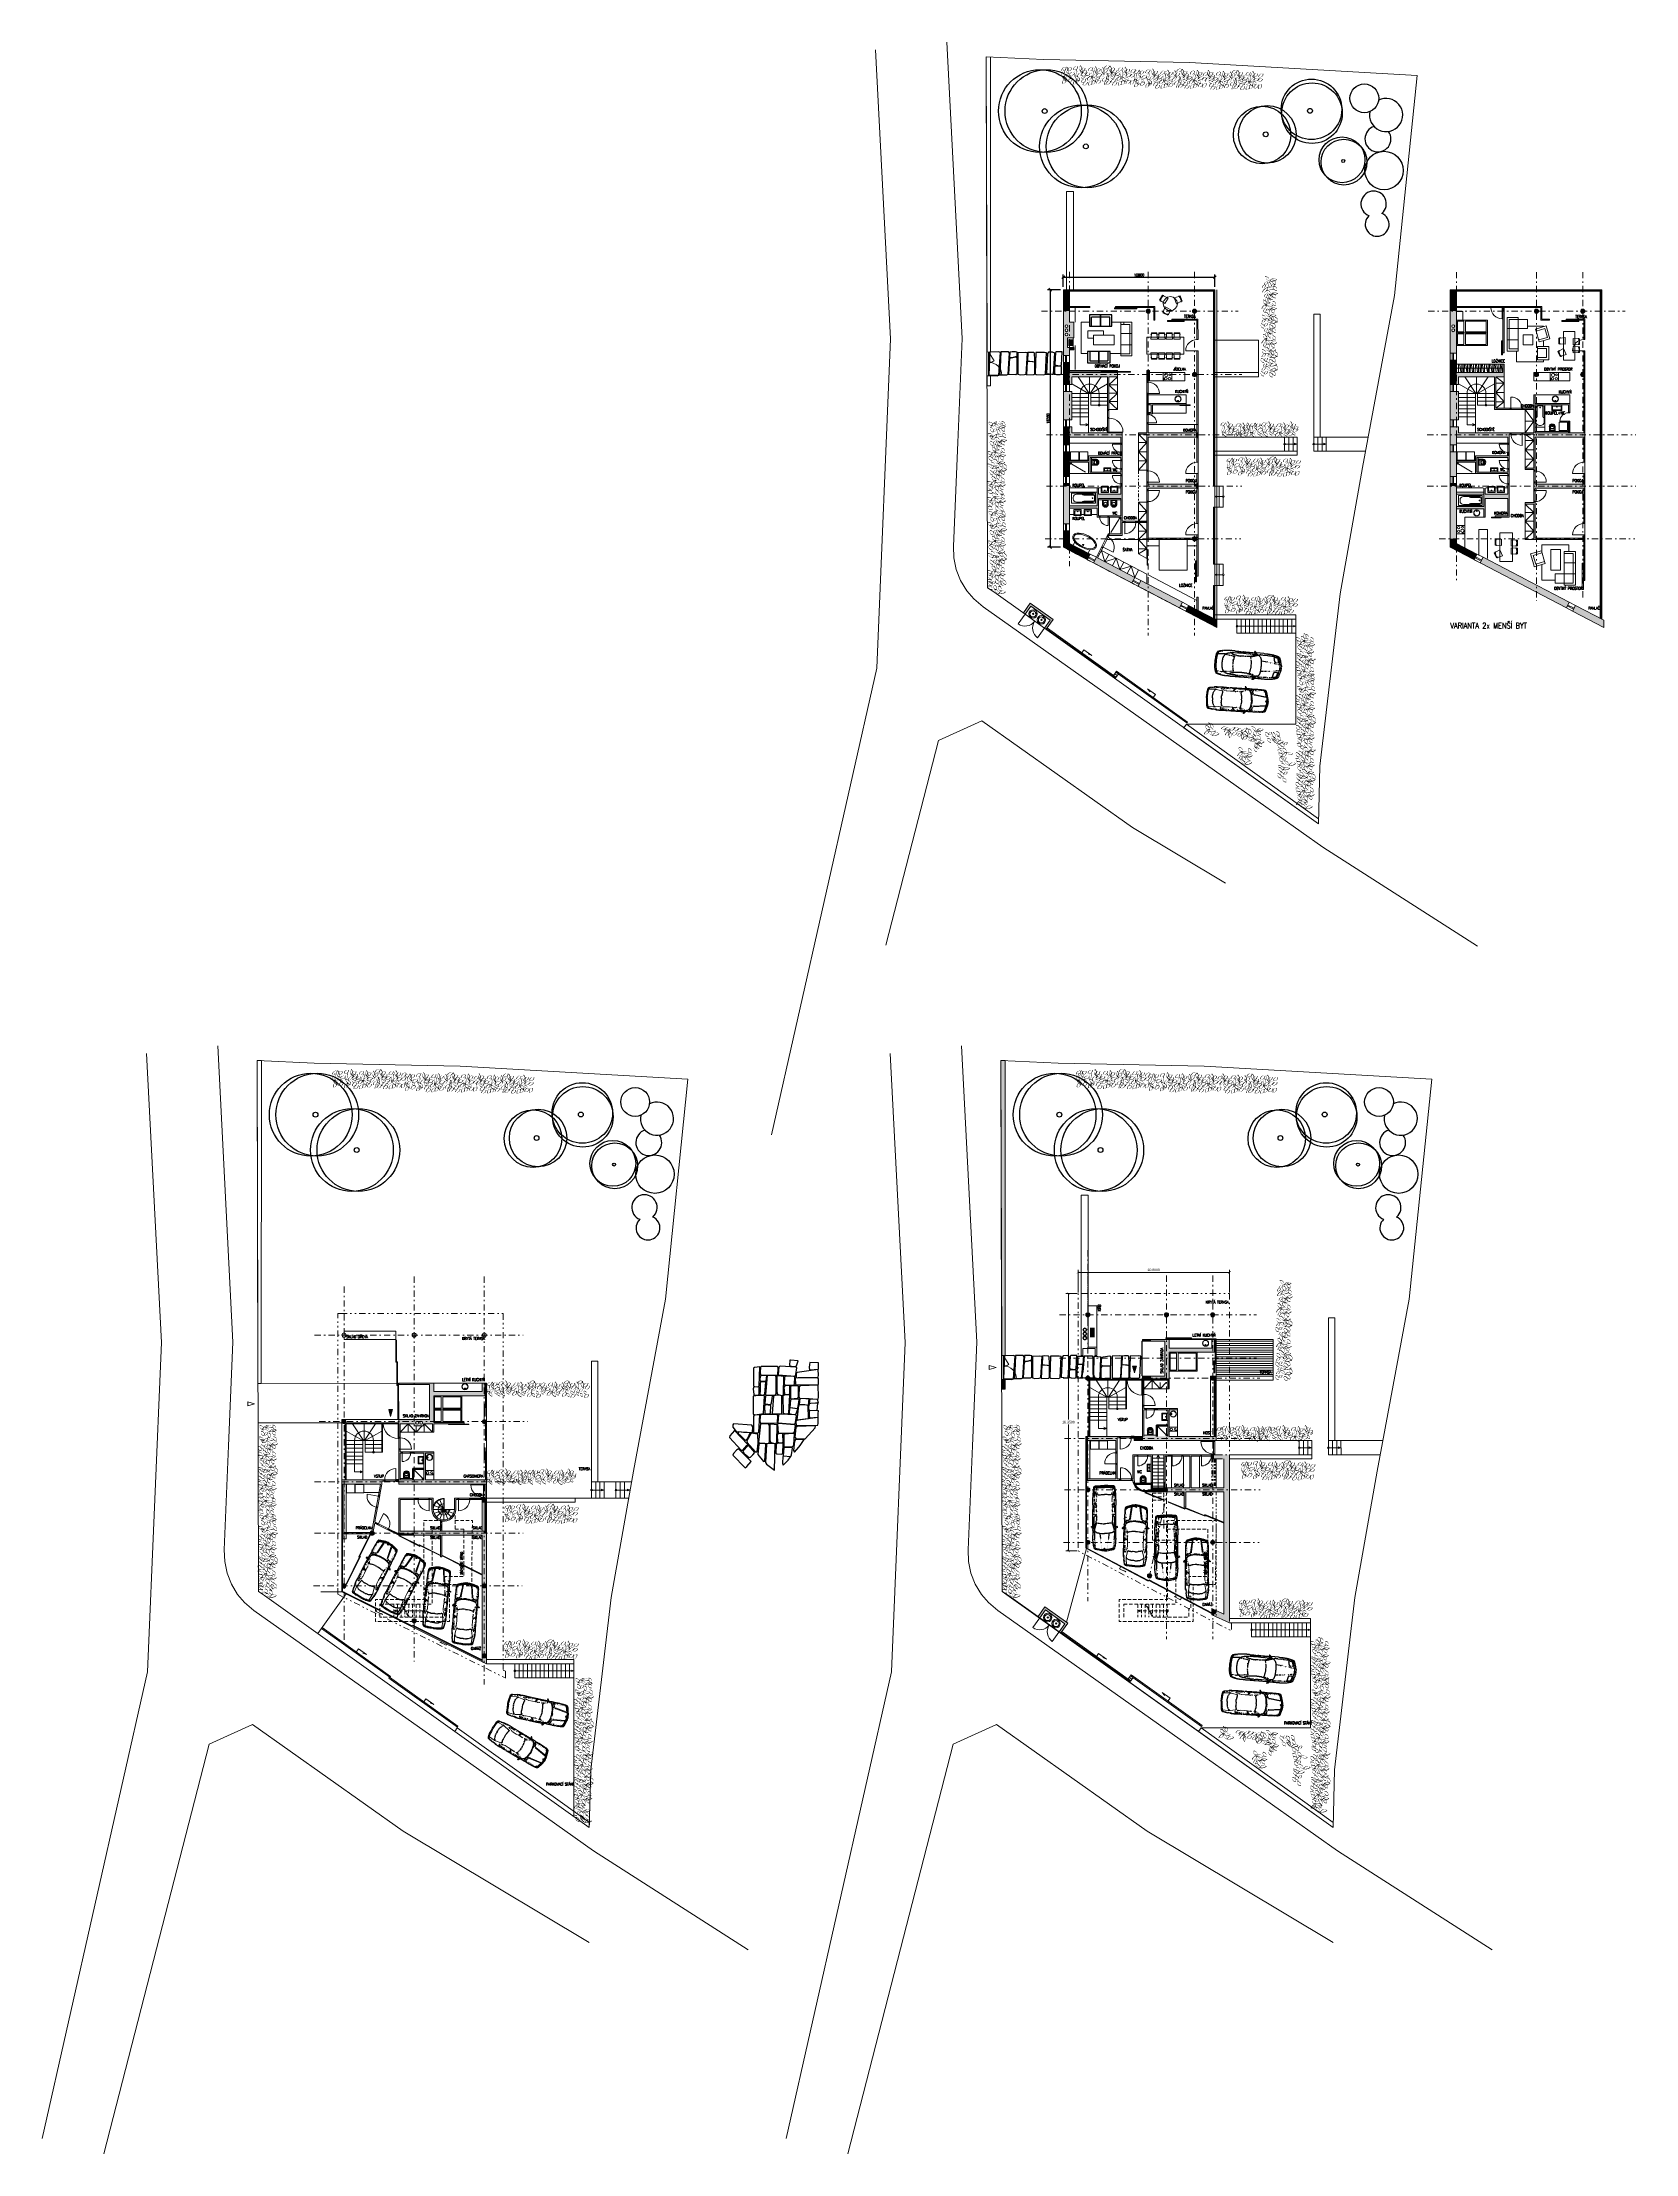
# Model space of a CAD drawing. Header units: metres. Extents: x -45 to 1930, y -347 to 488.
# Drawn here: x -45 to 68.6, y -70.1 to 80.4 of the extents above; entities that cross this region are included whole.
import ezdxf

# ---------------------------------------------------------------- set-up
doc = ezdxf.new("R2010")
doc.units = ezdxf.units.M
doc.header["$PDMODE"] = 3
for name, pattern in [('GETRENNT', [31.75, 12.7, -6.35, 0, -6.35, 0, -6.35]), ('ČERCHOVANÁ', [25.4, 12.7, -6.35, 0, -6.35]), ('ČÁRKOVANÁ', [19.05, 12.7, -6.35])]:
    doc.linetypes.add(name, pattern=pattern)
for name, color, linetype in [('dveře', 3, 'Continuous'), ('koty', 4, 'Continuous'), ('okna', 4, 'Continuous'), ('OSA', 7, 'ČERCHOVANÁ'), ('popis', 6, 'Continuous'), ('SRAFY', 3, 'Continuous'), ('srafy sklo', 252, 'Continuous'), ('SRAFY-TERÉN', 252, 'Continuous'), ('zariz.predmety', 203, 'Continuous'), ('ZARIZOVAKY', 251, 'Continuous'), ('ZDIVO', 1, 'Continuous')]:
    doc.layers.add(name, color=color, linetype=linetype)
doc.layers.add('FLOATINGWINDOWS', color=2, linetype='Continuous', plot=False)
doc.styles.add('ROMANS', font='romans.shx', dxfattribs={"width": 0.7})
doc.dimstyles.new('andr', dxfattribs={"dimtxt": 0.1, "dimasz": 0.2, "dimexe": 0.2, "dimexo": 0.2, "dimgap": 0.05, "dimtad": 1, "dimlfac": 1000, "dimrnd": 10, "dimtxsty": 'Standard', "dimblk": 'OBLIQUE', "dimcen": 2.5, "dimclrd": 7, "dimclre": 7, "dimclrt": 7, "dimadec": 0, "dimazin": 0, "dimtfac": 1, "dimtmove": 0, "dimatfit": 3, "dimldrblk": 'OBLIQUE', "dimfxl": 0, "dimarcsym": 0})
doc.dimstyles.get("Standard").update_dxf_attribs({"dimtxt": 0.18, "dimasz": 0.18, "dimexe": 0.18, "dimexo": 0.0625, "dimgap": 0.09, "dimtad": 0, "dimtih": 1, "dimtoh": 1, "dimdec": 4, "dimzin": 0, "dimdsep": 46, "dimtxsty": 'Standard', "dimcen": 0.09, "dimadec": 0, "dimazin": 0, "dimtfac": 1, "dimtdec": 4, "dimtofl": 0, "dimtmove": 0, "dimatfit": 0, "dimfxl": 0, "dimtolj": 1, "dimtzin": 0, "dimarcsym": 0})
pattern_1 = [(360, (38.6245, 42.7584), (2e-16, 0.15875), [])]

# ---------------------------------------------------------------- blocks, each defined once
blk = doc.blocks.new('BMW3-PUD')
at = {"lineweight": 0}
for p, q in [((0.14, 0.08), (0.14, 0)), ((0.98, 0.39), (0.17, 0.28)), ((1.03, 0.45), (0.21, 0.34)), ((2.57, 0.76), (2.39, 0.76)), ((2.39, 0.76), (2.49, 0.57)), ((2.44, 0.76), (2.52, 0.57)), ((2.47, 0.76), (2.54, 0.57)), ((3.35, 0.54), (3.73, 0.62)), ((3.86, 0.63), (4.26, 0.6)), ((0.14, -0.08), (0.14, 0)), ((0.98, -0.39), (0.17, -0.28)), ((1.03, -0.45), (0.21, -0.34)), ((2.39, -0.76), (2.49, -0.57)), ((2.57, -0.76), (2.39, -0.76)), ((2.44, -0.76), (2.52, -0.57)), ((2.47, -0.76), (2.54, -0.57)), ((3.35, -0.54), (3.73, -0.62)), ((3.86, -0.63), (4.26, -0.6))]:
    blk.add_line(p, q, dxfattribs=at)
for points in [[(0.01, 0), (0.01, 0.03), (0.01, 0.07), (0.02, 0.12), (0.02, 0.17), (0.03, 0.22), (0.03, 0.23), (0.03, 0.24), (0.04, 0.25), (0.04, 0.26), (0.04, 0.26), (0.04, 0.26), (0.04, 0.27), (0.04, 0.27), (0.05, 0.28), (0.05, 0.3), (0.06, 0.32), (0.06, 0.34), (0.07, 0.36), (0.07, 0.37), (0.08, 0.39), (0.08, 0.41), (0.09, 0.43), (0.09, 0.44), (0.1, 0.46), (0.1, 0.48), (0.1, 0.49), (0.11, 0.51), (0.11, 0.52), (0.12, 0.53), (0.12, 0.55), (0.12, 0.56), (0.13, 0.57), (0.13, 0.58), (0.13, 0.59), (0.14, 0.61), (0.14, 0.62), (0.15, 0.63), (0.15, 0.64), (0.15, 0.64), (0.15, 0.65), (0.15, 0.66), (0.16, 0.67), (0.16, 0.69), (0.17, 0.7), (0.17, 0.72), (0.18, 0.73), (0.2, 0.74), (0.21, 0.75), (0.22, 0.75), (0.24, 0.76), (0.25, 0.77), (0.27, 0.77), (0.28, 0.77), (0.29, 0.77), (0.3, 0.78), (0.31, 0.78), (0.32, 0.78), (0.33, 0.78), (0.34, 0.78), (0.35, 0.79), (0.36, 0.79), (0.37, 0.79), (0.37, 0.79), (0.38, 0.79), (0.38, 0.79), (0.39, 0.79), (0.4, 0.79), (0.4, 0.79), (0.4, 0.79), (0.4, 0.79), (0.4, 0.79), (0.4, 0.78), (0.41, 0.78), (0.4, 0.78)], [(0.01, 0), (0.01, -0.03), (0.01, -0.07), (0.02, -0.12), (0.02, -0.17), (0.03, -0.22), (0.03, -0.23), (0.03, -0.24), (0.04, -0.25), (0.04, -0.26), (0.04, -0.26), (0.04, -0.26), (0.04, -0.27), (0.04, -0.27), (0.05, -0.28), (0.05, -0.3), (0.06, -0.32), (0.06, -0.34), (0.07, -0.36), (0.07, -0.37), (0.08, -0.39), (0.08, -0.41), (0.09, -0.43), (0.09, -0.44), (0.1, -0.46), (0.1, -0.48), (0.1, -0.49), (0.11, -0.51), (0.11, -0.52), (0.12, -0.53), (0.12, -0.55), (0.12, -0.56), (0.13, -0.57), (0.13, -0.58), (0.13, -0.59), (0.14, -0.61), (0.14, -0.62), (0.15, -0.63), (0.15, -0.64), (0.15, -0.65), (0.15, -0.65), (0.15, -0.66), (0.16, -0.67), (0.16, -0.69), (0.17, -0.7), (0.17, -0.72), (0.18, -0.73), (0.2, -0.74), (0.21, -0.75), (0.22, -0.75), (0.24, -0.76), (0.25, -0.77), (0.27, -0.77), (0.28, -0.77), (0.29, -0.77), (0.3, -0.78), (0.31, -0.78), (0.32, -0.78), (0.33, -0.78), (0.34, -0.78), (0.35, -0.79), (0.36, -0.79), (0.37, -0.79), (0.37, -0.79), (0.38, -0.79), (0.38, -0.79), (0.39, -0.79), (0.4, -0.79), (0.4, -0.79), (0.4, -0.79), (0.4, -0.79), (0.4, -0.79), (0.4, -0.78), (0.41, -0.78), (0.4, -0.78)], [(0.05, 0), (0.05, 0), (0.05, 0), (0.05, 0.01), (0.06, 0.01), (0.06, 0.01), (0.07, 0.01), (0.07, 0.02), (0.07, 0.02), (0.07, 0.02), (0.07, 0.02), (0.07, 0.04), (0.07, 0.07), (0.08, 0.1), (0.08, 0.13), (0.09, 0.15), (0.09, 0.18), (0.09, 0.21), (0.09, 0.24), (0.08, 0.24), (0.08, 0.25), (0.08, 0.25), (0.08, 0.26), (0.08, 0.26), (0.11, 0.26), (0.11, 0.26), (0.11, 0.26), (0.11, 0.26), (0.12, 0.26), (0.11, 0.22), (0.1, 0.18), (0.09, 0.14), (0.09, 0.09), (0.09, 0.05), (0.09, 0.01), (0.09, 0)], [(0.05, 0.01), (0.05, 0.04), (0.05, 0.07), (0.05, 0.1), (0.06, 0.14), (0.06, 0.16), (0.07, 0.19), (0.07, 0.21), (0.07, 0.23), (0.08, 0.24), (0.08, 0.24), (0.08, 0.24), (0.08, 0.24)], [(0.08, 0.27), (0.08, 0.27), (0.08, 0.28), (0.09, 0.29), (0.09, 0.29), (0.09, 0.31), (0.09, 0.32), (0.1, 0.33), (0.1, 0.34), (0.1, 0.36), (0.1, 0.37), (0.11, 0.38), (0.11, 0.39), (0.11, 0.4), (0.12, 0.42), (0.12, 0.43), (0.12, 0.44), (0.12, 0.45), (0.13, 0.46), (0.13, 0.47), (0.13, 0.48), (0.14, 0.5), (0.14, 0.51), (0.15, 0.53), (0.15, 0.54), (0.15, 0.56), (0.16, 0.57), (0.16, 0.59), (0.17, 0.6), (0.17, 0.61), (0.17, 0.62), (0.18, 0.63), (0.18, 0.64), (0.18, 0.65), (0.19, 0.66), (0.19, 0.67), (0.19, 0.68), (0.2, 0.69), (0.21, 0.7), (0.21, 0.71), (0.22, 0.72), (0.23, 0.72), (0.24, 0.73), (0.25, 0.73), (0.26, 0.74), (0.27, 0.74), (0.28, 0.75), (0.29, 0.75), (0.3, 0.75), (0.31, 0.76), (0.32, 0.76), (0.33, 0.76), (0.34, 0.76)], [(0.13, 0.32), (0.13, 0.32), (0.12, 0.32), (0.12, 0.32), (0.12, 0.32), (0.12, 0.33), (0.13, 0.33), (0.13, 0.34), (0.13, 0.34), (0.13, 0.35), (0.13, 0.36), (0.13, 0.36), (0.13, 0.37), (0.13, 0.38), (0.14, 0.38), (0.14, 0.39), (0.14, 0.4), (0.14, 0.41), (0.14, 0.42), (0.15, 0.43), (0.15, 0.44), (0.15, 0.46), (0.16, 0.47), (0.16, 0.48), (0.16, 0.49), (0.16, 0.5), (0.17, 0.51), (0.17, 0.52), (0.17, 0.53), (0.18, 0.55), (0.18, 0.56), (0.19, 0.58), (0.19, 0.59), (0.2, 0.6), (0.2, 0.62), (0.2, 0.63), (0.21, 0.64), (0.21, 0.65), (0.21, 0.66), (0.22, 0.67), (0.22, 0.68), (0.23, 0.69), (0.24, 0.7), (0.25, 0.7), (0.25, 0.71), (0.26, 0.71), (0.27, 0.72), (0.28, 0.72), (0.29, 0.72), (0.3, 0.73), (0.31, 0.73), (0.32, 0.73), (0.33, 0.74), (0.33, 0.74), (0.33, 0.73), (0.33, 0.73), (0.33, 0.73), (0.33, 0.73), (0.33, 0.72), (0.32, 0.72), (0.32, 0.72), (0.32, 0.71), (0.31, 0.71), (0.31, 0.7), (0.31, 0.7), (0.29, 0.7), (0.28, 0.69), (0.27, 0.68), (0.26, 0.67), (0.25, 0.66), (0.25, 0.66), (0.24, 0.65), (0.23, 0.64), (0.23, 0.64), (0.23, 0.64), (0.23, 0.64), (0.23, 0.64)], [(0.12, 0.27), (0.14, 0.31), (0.14, 0.32), (0.15, 0.32), (0.15, 0.33), (0.15, 0.33), (0.19, 0.33)], [(0.12, 0.26), (0.12, 0.27), (0.12, 0.27), (0.13, 0.27), (0.13, 0.27), (0.13, 0.27), (0.15, 0.27)], [(0.13, 0.32), (0.13, 0.32), (0.13, 0.32), (0.14, 0.32), (0.14, 0.32)], [(0.16, 0.34), (0.16, 0.34), (0.16, 0.35), (0.16, 0.36), (0.16, 0.36), (0.16, 0.37), (0.16, 0.38), (0.17, 0.39), (0.17, 0.4), (0.17, 0.41), (0.18, 0.42), (0.18, 0.43), (0.18, 0.44), (0.18, 0.46), (0.19, 0.47), (0.19, 0.48), (0.19, 0.49), (0.2, 0.51), (0.2, 0.52), (0.21, 0.54), (0.21, 0.56), (0.22, 0.58), (0.22, 0.6), (0.23, 0.61), (0.23, 0.63)], [(0.17, 0.28), (0.17, 0.28)], [(0.21, 0.34), (0.21, 0.34), (0.21, 0.34), (0.21, 0.34), (0.21, 0.34)], [(0.21, 0.34), (0.21, 0.34)], [(0.22, 0.63), (0.22, 0.63)], [(0.24, 0.64), (0.24, 0.64), (0.24, 0.64), (0.24, 0.64), (0.24, 0.64)], [(0.27, 0.64), (0.27, 0.64)], [(0.27, 0.64), (0.27, 0.64)], [(0.28, 0.64), (0.29, 0.65)], [(0.31, 0.65), (0.31, 0.65)], [(0.32, 0.65), (0.32, 0.65), (0.32, 0.65), (0.32, 0.65), (0.32, 0.65)], [(0.33, 0.74), (0.35, 0.74), (0.36, 0.74), (0.37, 0.75), (0.38, 0.75), (0.39, 0.76), (0.41, 0.76), (0.42, 0.76), (0.43, 0.76)], [(0.34, 0.65), (0.34, 0.65)], [(0.36, 0.77), (0.38, 0.77)], [(0.4, 0.77), (0.4, 0.77)], [(0.4, 0.66), (0.4, 0.66)], [(0.41, 0.78), (0.42, 0.79)], [(0.42, 0.77), (0.43, 0.78), (0.43, 0.78), (0.43, 0.78), (0.43, 0.78), (0.43, 0.78), (0.44, 0.79), (0.46, 0.79), (0.47, 0.79), (0.48, 0.79), (0.5, 0.79), (0.51, 0.79), (0.52, 0.8), (0.54, 0.8), (0.55, 0.8), (0.57, 0.8), (0.58, 0.8), (0.6, 0.8), (0.61, 0.8), (0.62, 0.8), (0.64, 0.8), (0.65, 0.8), (0.66, 0.8), (0.67, 0.8), (0.68, 0.8), (0.69, 0.8), (0.7, 0.8), (0.71, 0.8), (0.72, 0.8), (0.73, 0.8), (0.74, 0.8), (0.75, 0.8), (0.76, 0.8), (0.77, 0.8), (0.77, 0.8), (0.78, 0.8), (0.79, 0.81), (0.8, 0.81), (0.81, 0.81), (0.82, 0.81), (0.83, 0.81), (0.83, 0.81), (0.84, 0.81), (0.85, 0.81), (0.85, 0.81), (0.86, 0.81), (0.88, 0.81), (0.89, 0.81), (0.9, 0.81), (0.92, 0.81), (0.93, 0.81), (0.95, 0.81), (0.96, 0.81), (0.98, 0.8), (0.98, 0.81), (0.99, 0.81), (1, 0.81), (1, 0.81), (1.01, 0.81), (1.02, 0.8), (1.03, 0.8), (1.03, 0.8), (1.03, 0.8), (1.03, 0.8), (1.03, 0.8), (1.03, 0.8), (1.02, 0.8), (1.01, 0.79), (1, 0.79), (0.99, 0.79), (0.98, 0.79), (0.96, 0.79), (0.95, 0.79), (0.94, 0.79)], [(0.47, 0.76), (0.5, 0.76)], [(0.53, 0.76), (0.53, 0.76)], [(0.54, 0.76), (0.58, 0.76)], [(0.62, 0.76), (0.66, 0.76)], [(0.67, 0.69), (0.67, 0.69)], [(0.73, 0.69), (0.73, 0.69), (0.73, 0.69), (0.73, 0.69), (0.73, 0.69)], [(0.75, 0.77), (0.76, 0.77)], [(0.76, 0.37), (0.76, 0.37)], [(0.78, 0.69), (0.78, 0.69)], [(0.79, 0.77), (0.8, 0.77)], [(0.8, 0.42), (0.8, 0.42)], [(0.82, 0.78), (0.82, 0.78), (0.82, 0.78), (0.82, 0.78), (0.82, 0.78)], [(0.83, 0.69), (0.83, 0.69)], [(0.85, 0.78), (0.91, 0.79)], [(0.85, 0.78), (0.85, 0.78)], [(0.9, 0.7), (0.91, 0.7)], [(0.93, 0.7), (0.93, 0.7)], [(0.94, 0.7), (0.94, 0.7), (0.94, 0.7), (0.94, 0.7), (0.94, 0.7)], [(0.95, 0.7), (0.95, 0.7), (0.95, 0.7), (0.95, 0.7), (0.95, 0.7)], [(0.98, 0.81), (0.98, 0.81), (0.98, 0.81), (0.98, 0.81), (0.97, 0.81)], [(0.98, 0.39), (1.02, 0.4)], [(1, 0.7), (1, 0.7)], [(1.04, 0.8), (1.05, 0.8)], [(1.04, 0.45), (1.04, 0.45)], [(1.04, 0.4), (1.04, 0.4), (1.05, 0.4), (1.05, 0.4), (1.05, 0.4)], [(1.05, 0.8), (1.05, 0.8), (1.05, 0.8), (1.05, 0.8), (1.05, 0.8), (1.05, 0.81), (1.06, 0.81), (1.06, 0.81), (1.07, 0.8)], [(1.05, 0.46), (1.05, 0.46)], [(1.06, 0.8), (1.06, 0.8), (1.07, 0.8), (1.08, 0.8), (1.09, 0.8), (1.1, 0.8), (1.11, 0.8), (1.12, 0.8), (1.13, 0.8), (1.14, 0.8), (1.14, 0.8), (1.15, 0.8), (1.16, 0.8), (1.17, 0.8), (1.18, 0.8), (1.19, 0.8), (1.2, 0.8), (1.21, 0.8), (1.23, 0.8), (1.24, 0.81), (1.26, 0.81), (1.27, 0.81), (1.28, 0.81), (1.3, 0.81), (1.31, 0.81), (1.32, 0.81), (1.33, 0.81), (1.33, 0.81), (1.34, 0.81), (1.35, 0.81), (1.36, 0.81), (1.36, 0.81), (1.37, 0.81), (1.38, 0.81), (1.38, 0.81), (1.38, 0.81), (1.39, 0.81), (1.39, 0.81), (1.39, 0.81), (1.4, 0.81), (1.4, 0.81), (1.4, 0.81), (1.4, 0.81), (1.4, 0.81), (1.4, 0.81), (1.41, 0.81), (1.41, 0.81), (1.42, 0.81), (1.42, 0.81), (1.43, 0.81), (1.43, 0.81), (1.43, 0.81), (1.44, 0.81), (1.44, 0.81), (1.58, 0.82)], [(1.06, 0.47), (1.07, 0.47)], [(1.08, 0.7), (1.11, 0.7)], [(1.08, 0.48), (1.08, 0.48)], [(1.09, 0.49), (1.1, 0.51), (1.11, 0.52), (1.12, 0.54), (1.13, 0.56), (1.13, 0.58), (1.14, 0.6), (1.15, 0.62), (1.16, 0.64), (1.17, 0.64), (1.17, 0.65), (1.18, 0.66), (1.18, 0.67), (1.19, 0.68), (1.19, 0.69), (1.2, 0.69), (1.2, 0.7), (1.2, 0.7), (1.2, 0.7), (1.2, 0.7), (1.2, 0.71), (1.22, 0.71)], [(1.12, 0.43), (1.12, 0.43), (1.13, 0.43), (1.13, 0.43), (1.13, 0.43)], [(1.12, 0.42), (1.12, 0.42)], [(1.14, 0.43), (1.14, 0.43)], [(1.15, 0.71), (1.15, 0.71)], [(1.15, 0.44), (1.15, 0.44)], [(1.15, 0), (1.16, 0.15)], [(1.15, 0), (1.16, -0.15)], [(1.16, 0.71), (1.2, 0.71)], [(1.16, 0.44), (1.17, 0.45), (1.17, 0.45), (1.18, 0.45), (1.19, 0.46), (1.19, 0.46), (1.2, 0.47), (1.2, 0.47), (1.21, 0.48), (1.21, 0.48), (1.21, 0.48), (1.21, 0.48), (1.21, 0.48), (1.21, 0.46)], [(1.16, 0.22), (1.16, 0.22), (1.16, 0.22), (1.16, 0.22), (1.16, 0.22)], [(1.16, 0.17), (1.16, 0.2)], [(1.16, 0.15), (1.16, 0.15)], [(1.17, 0.31), (1.17, 0.32)], [(1.17, 0.28), (1.17, 0.28), (1.17, 0.28), (1.17, 0.28), (1.17, 0.28)], [(1.17, 0.25), (1.17, 0.25), (1.17, 0.26), (1.17, 0.26), (1.17, 0.26)], [(1.18, 0.34), (1.18, 0.37)], [(1.19, 0), (1.19, 0), (1.19, 0.05), (1.19, 0.09), (1.2, 0.14), (1.2, 0.18), (1.2, 0.23), (1.21, 0.27), (1.22, 0.32), (1.22, 0.33), (1.22, 0.34), (1.22, 0.34), (1.22, 0.35), (1.22, 0.36), (1.22, 0.36), (1.23, 0.37), (1.23, 0.38), (1.23, 0.39), (1.23, 0.41), (1.24, 0.42), (1.24, 0.44), (1.24, 0.45), (1.25, 0.47), (1.25, 0.48), (1.26, 0.5), (1.26, 0.51), (1.26, 0.51), (1.27, 0.52), (1.27, 0.53), (1.28, 0.55), (1.29, 0.58), (1.3, 0.6), (1.31, 0.62), (1.33, 0.64), (1.34, 0.66), (1.36, 0.68), (1.38, 0.7), (1.42, 0.73)], [(1.19, 0.41), (1.19, 0.41)], [(1.19, 0.4), (1.19, 0.4), (1.19, 0.4), (1.19, 0.4), (1.19, 0.4)], [(1.19, 0.38), (1.19, 0.38)], [(1.19, 0.37), (1.19, 0.37)], [(1.19, 0), (1.19, 0), (1.19, -0.05), (1.19, -0.09), (1.2, -0.14), (1.2, -0.18), (1.2, -0.23), (1.21, -0.27), (1.22, -0.32), (1.22, -0.33), (1.22, -0.34), (1.22, -0.34), (1.22, -0.35), (1.22, -0.36), (1.22, -0.36), (1.23, -0.37), (1.23, -0.38), (1.23, -0.39), (1.23, -0.41), (1.24, -0.42), (1.24, -0.44), (1.24, -0.45), (1.25, -0.47), (1.25, -0.48), (1.26, -0.5), (1.26, -0.51), (1.26, -0.51), (1.27, -0.52), (1.27, -0.53), (1.28, -0.55), (1.29, -0.58), (1.3, -0.6), (1.31, -0.62), (1.33, -0.64), (1.34, -0.66), (1.36, -0.68), (1.38, -0.7), (1.42, -0.73)], [(1.2, 0.45), (1.2, 0.45)], [(1.2, 0.42), (1.2, 0.44)], [(1.2, 0.42), (1.2, 0.42)], [(1.21, 0.48), (1.22, 0.5)], [(1.21, 0.45), (1.21, 0.45)], [(1.22, 0.51), (1.22, 0.51)], [(1.23, 0.52), (1.24, 0.56)], [(1.23, 0.51), (1.23, 0.51)], [(1.25, 0.71), (1.27, 0.71)], [(1.25, 0.57), (1.25, 0.57)], [(1.25, 0.56), (1.25, 0.56)], [(1.26, 0.58), (1.26, 0.59), (1.27, 0.6), (1.28, 0.61), (1.28, 0.62), (1.29, 0.63), (1.3, 0.64), (1.31, 0.65), (1.32, 0.66), (1.32, 0.67), (1.33, 0.67), (1.34, 0.68), (1.34, 0.68), (1.35, 0.68), (1.35, 0.69), (1.35, 0.69), (1.36, 0.7), (1.37, 0.7)], [(1.29, 0.71), (1.29, 0.71), (1.3, 0.71), (1.3, 0.71), (1.3, 0.71)], [(1.29, 0.71), (1.29, 0.71)], [(1.41, 0.81), (1.41, 0.81), (1.4, 0.81), (1.4, 0.81), (1.4, 0.81)], [(1.42, 0.73), (1.42, 0.73)], [(1.42, 0.7), (1.42, 0.7)], [(1.43, 0.73), (1.43, 0.73)], [(1.43, 0.7), (1.43, 0.7), (1.43, 0.7), (1.43, 0.7), (1.43, 0.7)], [(1.44, 0.81), (1.44, 0.81)], [(1.44, 0.73), (1.44, 0.73)], [(1.44, 0.7), (1.44, 0.7)], [(1.45, 0.74), (1.45, 0.74)], [(1.46, 0.74), (1.47, 0.74), (1.47, 0.74), (1.48, 0.74), (1.49, 0.74), (1.49, 0.74), (1.5, 0.74), (1.51, 0.74), (1.51, 0.74)], [(1.51, 0.68), (1.51, 0.68)], [(1.52, 0.74), (1.52, 0.74), (1.52, 0.74), (1.52, 0.74), (1.52, 0.74), (1.53, 0.74), (1.53, 0.75), (1.54, 0.75), (1.55, 0.75), (1.55, 0.75), (1.56, 0.75), (1.57, 0.75), (1.57, 0.75), (1.57, 0.76), (1.57, 0.76), (1.57, 0.76), (1.57, 0.76), (1.59, 0.82), (1.61, 0.86), (1.62, 0.87), (1.62, 0.88), (1.63, 0.89), (1.63, 0.9), (1.64, 0.92), (1.65, 0.92), (1.65, 0.93), (1.67, 0.94), (1.67, 0.94), (1.67, 0.94), (1.68, 0.95), (1.68, 0.95), (1.68, 0.95), (1.69, 0.95), (1.69, 0.95), (1.7, 0.95), (1.7, 0.93), (1.69, 0.92), (1.69, 0.91), (1.69, 0.9), (1.69, 0.89), (1.68, 0.89), (1.68, 0.88), (1.68, 0.88), (1.68, 0.86), (1.67, 0.84), (1.67, 0.82), (1.66, 0.81), (1.66, 0.8), (1.66, 0.8), (1.66, 0.79), (1.66, 0.79), (1.64, 0.76), (1.64, 0.76), (1.64, 0.76), (1.64, 0.76), (1.64, 0.75), (1.64, 0.75), (1.64, 0.75), (1.64, 0.75), (1.64, 0.75)], [(1.53, 0.74), (1.53, 0.74)], [(1.54, 0.73), (1.54, 0.73)], [(1.61, 0.72), (1.61, 0.72)], [(1.62, 0.71), (1.62, 0.71), (1.62, 0.71), (1.62, 0.71), (1.62, 0.71)], [(1.63, 0.71), (1.63, 0.71)], [(1.64, 0.71), (1.64, 0.71)], [(1.69, 0.7), (1.68, 0.7), (1.67, 0.71), (1.67, 0.71), (1.67, 0.72), (1.66, 0.73), (1.66, 0.73), (1.65, 0.74), (1.65, 0.74), (1.65, 0.75), (1.65, 0.75), (1.65, 0.75), (1.65, 0.75), (1.65, 0.75), (1.65, 0.75), (1.65, 0.75), (1.65, 0.75)], [(1.65, 0.7), (1.65, 0.7)], [(1.66, 0.7), (1.66, 0.7)], [(1.66, 0.7), (1.67, 0.7)], [(2.77, 0.82), (2.76, 0.82), (2.74, 0.82), (2.72, 0.82), (2.71, 0.82), (2.69, 0.82), (2.67, 0.82), (2.66, 0.82), (2.64, 0.82), (2.62, 0.82), (2.61, 0.82), (2.59, 0.82), (2.57, 0.82), (2.56, 0.82), (2.54, 0.82), (2.52, 0.82), (2.51, 0.82), (2.49, 0.82), (2.47, 0.82), (2.46, 0.82), (2.44, 0.82), (2.42, 0.82), (2.41, 0.82), (2.39, 0.82), (2.37, 0.82), (2.36, 0.82), (2.34, 0.82), (2.32, 0.82), (2.31, 0.82), (2.29, 0.82), (2.27, 0.82), (2.25, 0.82), (2.24, 0.82), (2.23, 0.82), (2.22, 0.82), (2.21, 0.82), (2.2, 0.82), (2.18, 0.82), (2.17, 0.82), (2.16, 0.82), (2.15, 0.82), (2.14, 0.82), (2.13, 0.82), (2.12, 0.82), (2.11, 0.82), (2.1, 0.82), (2.09, 0.82), (2.08, 0.82), (2.07, 0.82), (2.04, 0.82), (2.02, 0.82), (1.99, 0.82), (1.97, 0.82), (1.94, 0.82), (1.92, 0.82), (1.9, 0.82), (1.87, 0.82), (1.85, 0.82), (1.82, 0.82), (1.8, 0.82), (1.77, 0.82), (1.75, 0.82), (1.72, 0.82), (1.7, 0.82), (1.67, 0.82)], [(1.67, 0.64), (1.67, 0.64)], [(1.69, 0.63), (1.69, 0.63)], [(1.7, 0.76), (1.83, 0.76)], [(1.7, 0.69), (1.7, 0.69)], [(1.7, 0.69), (1.7, 0.69)], [(1.74, 0.62), (1.74, 0.62)], [(1.77, 0.67), (1.77, 0.67), (1.77, 0.67), (1.77, 0.67), (1.77, 0.67)], [(1.77, 0.61), (1.77, 0.61)], [(1.78, 0.67), (1.78, 0.67)], [(1.79, 0.67), (1.79, 0.67)], [(1.79, 0.61), (1.79, 0.61)], [(1.79, 0.61), (1.79, 0.61)], [(1.8, 0.66), (1.8, 0.66)], [(1.8, 0.6), (1.8, 0.6), (1.8, 0.6), (1.8, 0.6), (1.8, 0.6)], [(1.81, 0.66), (1.81, 0.66)], [(1.81, 0.6), (1.81, 0.6)], [(1.82, 0.66), (1.82, 0.66), (1.82, 0.66), (1.82, 0.66), (1.82, 0.66)], [(1.82, 0.6), (1.82, 0.6)], [(1.83, 0.76), (1.83, 0.76)], [(1.83, 0.65), (1.83, 0.65)], [(1.83, 0.6), (1.83, 0.6)], [(1.83, 0.59), (1.83, 0.59)], [(1.84, 0.59), (1.84, 0.59)], [(1.85, 0.59), (1.85, 0.59)], [(1.85, 0.57), (1.85, 0.57)], [(1.86, 0.76), (2.03, 0.76)], [(1.86, 0.64), (1.86, 0.64)], [(1.86, 0.61), (1.86, 0.61), (1.86, 0.61), (1.87, 0.62), (1.87, 0.62)], [(1.86, 0.6), (1.86, 0.6)], [(1.86, 0.59), (1.86, 0.59)], [(1.87, 0.64), (1.87, 0.64)], [(1.87, 0.59), (1.87, 0.59)], [(1.88, 0.64), (1.88, 0.64)], [(1.88, 0.64), (1.88, 0.64)], [(1.88, 0.63), (1.88, 0.63)], [(1.9, 0.63), (1.89, 0.63)], [(1.97, 0.53), (1.98, 0.55), (1.98, 0.55), (1.97, 0.56), (1.97, 0.56), (1.96, 0.56), (1.96, 0.56), (1.95, 0.56), (1.95, 0.56), (1.94, 0.56), (1.94, 0.57), (1.93, 0.57), (1.93, 0.57), (1.92, 0.57), (1.91, 0.57), (1.91, 0.57), (1.9, 0.58), (1.89, 0.58)], [(1.89, 0.15), (1.89, 0.15), (1.9, 0.15), (1.9, 0.15), (1.9, 0.15)], [(1.9, 0.13), (1.91, 0.26), (1.92, 0.33)], [(1.9, 0.12), (1.9, 0.12)], [(1.9, 0), (1.9, 0.11)], [(1.9, 0.06), (1.9, 0.06)], [(1.9, 0.05), (1.9, 0.05)], [(1.92, 0.64), (1.92, 0.64)], [(1.93, 0.62), (1.93, 0.62)], [(1.93, 0.35), (1.94, 0.43)], [(1.94, 0.82), (1.94, 0.82)], [(1.95, 0.62), (1.95, 0.62), (1.95, 0.62), (1.94, 0.62), (1.94, 0.62)], [(1.95, 0.45), (1.97, 0.52), (1.99, 0.52)], [(1.95, 0.44), (1.95, 0.44)], [(1.96, 0.61), (1.96, 0.61)], [(1.96, 0.52), (1.96, 0.52), (1.96, 0.52), (1.96, 0.52), (1.97, 0.52)], [(1.97, 0.61), (1.97, 0.61)], [(2, 0.6), (1.98, 0.61)], [(2.01, 0.6), (2.01, 0.6)], [(2.03, 0.59), (2.03, 0.59)], [(2.03, 0.59), (2.03, 0.59)], [(2.04, 0.59), (2.04, 0.59), (2.04, 0.59), (2.04, 0.59), (2.04, 0.59)], [(2.11, 0.76), (2.05, 0.76)], [(2.05, 0.59), (2.05, 0.59), (2.05, 0.59), (2.05, 0.59), (2.05, 0.59)], [(2.06, 0.59), (2.06, 0.59)], [(2.09, 0.58), (2.07, 0.59)], [(2.12, 0.76), (2.2, 0.76)], [(2.21, 0.58), (2.21, 0.58), (2.21, 0.58), (2.21, 0.58), (2.21, 0.58)], [(2.23, 0.58), (2.23, 0.58)], [(2.23, 0.57), (2.25, 0.57)], [(2.28, 0.59), (2.28, 0.59)], [(2.29, 0.57), (2.28, 0.57)], [(2.3, 0.76), (2.31, 0.76)], [(2.32, 0.76), (2.32, 0.76)], [(2.33, 0.76), (2.33, 0.76)], [(2.35, 0.76), (2.35, 0.76)], [(2.36, 0.76), (2.39, 0.76)], [(2.39, 0.57), (2.36, 0.57)], [(2.45, 0.76), (2.47, 0.76)], [(2.49, 0.76), (2.49, 0.76), (2.49, 0.76), (2.49, 0.76), (2.49, 0.76)], [(2.5, 0.76), (2.5, 0.76)], [(2.52, 0.76), (2.52, 0.76), (2.52, 0.76), (2.53, 0.76), (2.53, 0.76)], [(2.57, 0.76), (2.59, 0.76)], [(2.6, 0.76), (2.6, 0.76)], [(2.61, 0.76), (2.61, 0.76)], [(2.68, 0.75), (2.68, 0.75), (2.68, 0.75), (2.68, 0.75), (2.68, 0.75)], [(2.8, 0.75), (2.77, 0.75)], [(2.78, 0.82), (2.78, 0.82), (2.78, 0.82), (2.78, 0.82), (2.78, 0.82)], [(2.79, 0.82), (2.79, 0.82)], [(2.8, 0.82), (2.8, 0.82)], [(2.8, 0.82), (2.8, 0.82)], [(2.81, 0.82), (2.81, 0.82)], [(2.81, 0.82), (2.81, 0.82)], [(2.81, 0.82), (2.81, 0.82)], [(2.81, 0.75), (2.82, 0.75)], [(2.82, 0.82), (2.82, 0.82)], [(3.69, 0.81), (3.67, 0.81), (3.66, 0.82), (3.64, 0.82), (3.62, 0.82), (3.61, 0.82), (3.59, 0.82), (3.58, 0.82), (3.56, 0.82), (3.55, 0.82), (3.53, 0.83), (3.51, 0.83), (3.5, 0.83), (3.48, 0.83), (3.47, 0.83), (3.45, 0.83), (3.44, 0.83), (3.42, 0.83), (3.4, 0.83), (3.39, 0.83), (3.37, 0.83), (3.36, 0.83), (3.34, 0.83), (3.33, 0.83), (3.31, 0.83), (3.3, 0.83), (3.28, 0.83), (3.26, 0.83), (3.25, 0.82), (3.23, 0.82), (3.22, 0.82), (3.2, 0.82), (3.19, 0.82), (3.16, 0.82), (3.14, 0.82), (3.12, 0.82), (3.1, 0.82), (3.08, 0.82), (3.06, 0.81), (3.03, 0.82), (3.01, 0.82), (2.99, 0.82), (2.97, 0.82), (2.95, 0.82), (2.92, 0.82), (2.9, 0.82), (2.88, 0.82), (2.86, 0.82), (2.84, 0.82)], [(2.89, 0.75), (2.91, 0.75)], [(2.94, 0.75), (2.98, 0.75)], [(2.98, 0.75), (2.98, 0.75)], [(3.05, 0.74), (3.02, 0.74)], [(3.05, 0.74), (3.08, 0.74)], [(3.07, 0.57), (3.07, 0.57)], [(3.1, 0.58), (3.16, 0.6)], [(3.13, 0.74), (3.16, 0.74)], [(3.14, 0.61), (3.14, 0.61)], [(3.14, 0.58), (3.14, 0.58)], [(3.16, 0.6), (3.16, 0.6)], [(3.17, 0.6), (3.17, 0.6)], [(3.21, 0.74), (3.18, 0.74)], [(3.18, 0.6), (3.19, 0.61)], [(3.19, 0.81), (3.19, 0.81), (3.19, 0.81), (3.19, 0.81), (3.19, 0.81)], [(3.19, 0.81), (3.19, 0.81), (3.2, 0.81), (3.2, 0.81), (3.2, 0.81)], [(3.2, 0.61), (3.2, 0.61)], [(3.2, 0.61), (3.2, 0.61)], [(3.21, 0.74), (3.23, 0.74)], [(3.21, 0.62), (3.22, 0.62)], [(3.24, 0.81), (3.22, 0.81)], [(3.23, 0.62), (3.23, 0.62)], [(3.24, 0.63), (3.24, 0.63), (3.24, 0.63), (3.24, 0.63), (3.25, 0.63)], [(3.25, 0.63), (3.25, 0.63)], [(3.29, 0.73), (3.26, 0.74)], [(3.26, 0.65), (3.26, 0.65)], [(3.27, 0.62), (3.27, 0.62)], [(3.28, 0.49), (3.27, 0.52), (3.27, 0.52), (3.27, 0.52), (3.27, 0.53), (3.28, 0.53)], [(3.31, 0.81), (3.28, 0.81)], [(3.28, 0.64), (3.28, 0.64)], [(3.28, 0.53), (3.3, 0.53)], [(3.28, 0.49), (3.29, 0.45), (3.29, 0.45), (3.3, 0.44), (3.3, 0.43), (3.3, 0.42), (3.3, 0.41), (3.3, 0.41), (3.31, 0.4), (3.31, 0.39), (3.31, 0.37), (3.32, 0.34), (3.32, 0.32), (3.33, 0.3), (3.33, 0.27), (3.33, 0.25), (3.33, 0.22), (3.34, 0.2)], [(3.29, 0.65), (3.29, 0.65)], [(3.29, 0.64), (3.29, 0.64)], [(3.3, 0.73), (3.3, 0.73), (3.3, 0.73), (3.3, 0.73), (3.3, 0.73)], [(3.3, 0.65), (3.3, 0.65)], [(3.31, 0.81), (3.31, 0.81), (3.31, 0.81), (3.31, 0.81), (3.32, 0.81)], [(3.31, 0.53), (3.31, 0.53)], [(3.32, 0.66), (3.32, 0.66)], [(3.32, 0.54), (3.35, 0.54)], [(3.39, 0.68), (3.39, 0.69), (3.39, 0.7), (3.39, 0.7), (3.39, 0.71), (3.38, 0.71), (3.37, 0.72), (3.37, 0.72), (3.36, 0.73), (3.35, 0.73), (3.34, 0.73), (3.33, 0.73), (3.33, 0.73)], [(3.33, 0.66), (3.39, 0.68)], [(3.34, 0.68), (3.34, 0.68)], [(3.34, 0), (3.34, 0.04), (3.34, 0.14), (3.34, 0.15), (3.34, 0.16), (3.34, 0.17), (3.34, 0.18)], [(3.35, 0.8), (3.35, 0.8), (3.35, 0.8), (3.35, 0.8), (3.35, 0.8)], [(3.37, 0.8), (3.38, 0.8)], [(3.42, 0.8), (3.42, 0.8)], [(3.6, 0.59), (3.6, 0.59)], [(3.67, 0.78), (3.61, 0.79)], [(3.67, 0.78), (3.67, 0.78)], [(3.77, 0.78), (3.74, 0.78), (3.74, 0.79), (3.74, 0.79), (3.73, 0.79), (3.73, 0.79), (3.7, 0.81), (3.69, 0.81), (3.69, 0.81), (3.69, 0.81), (3.69, 0.81), (3.89, 0.79)], [(3.69, 0.78), (3.69, 0.78)], [(3.72, 0.78), (3.69, 0.78)], [(3.69, 0.61), (3.69, 0.61)], [(3.72, 0.78), (3.73, 0.78)], [(3.73, 0.62), (3.73, 0.62)], [(3.74, 0.62), (3.79, 0.62)], [(3.78, 0.78), (3.78, 0.78)], [(3.84, 0.57), (3.8, 0.62), (3.8, 0.62), (3.81, 0.63), (3.82, 0.63), (3.83, 0.63), (3.84, 0.63), (3.84, 0.63), (3.85, 0.62), (3.86, 0.63)], [(3.82, 0.77), (3.82, 0.77), (3.82, 0.77), (3.82, 0.77), (3.82, 0.77)], [(3.83, 0.77), (3.83, 0.77)], [(3.88, 0.76), (3.84, 0.77)], [(3.88, 0.51), (3.85, 0.56)], [(3.89, 0.51), (3.89, 0.51)], [(3.89, 0.5), (3.89, 0.5)], [(3.91, 0.47), (3.89, 0.49)], [(3.9, 0.79), (3.9, 0.79)], [(3.9, 0.79), (3.9, 0.79), (3.9, 0.79), (3.9, 0.79), (3.9, 0.79), (3.9, 0.79), (3.9, 0.79), (3.9, 0.79), (3.9, 0.79)], [(3.91, 0.76), (3.91, 0.76), (3.9, 0.76), (3.9, 0.76), (3.9, 0.76)], [(4.4, 0), (4.4, 0.05), (4.4, 0.14), (4.4, 0.22), (4.39, 0.31), (4.39, 0.4), (4.37, 0.49), (4.36, 0.58), (4.34, 0.66), (4.34, 0.66), (4.34, 0.67), (4.33, 0.67), (4.33, 0.67), (4.32, 0.69), (4.3, 0.71), (4.3, 0.71), (4.3, 0.71), (4.3, 0.72), (4.3, 0.72), (4.27, 0.73), (4.23, 0.74), (3.91, 0.79)], [(3.91, 0.47), (3.91, 0.47)], [(3.91, 0.46), (3.91, 0.46)], [(3.95, 0.36), (3.91, 0.45)], [(4.4, 0), (4.4, -0.05), (4.4, -0.14), (4.4, -0.22), (4.39, -0.31), (4.39, -0.4), (4.37, -0.49), (4.36, -0.58), (4.34, -0.66), (4.34, -0.66), (4.34, -0.67), (4.33, -0.67), (4.33, -0.67), (4.32, -0.69), (4.3, -0.71), (4.3, -0.71), (4.3, -0.71), (4.3, -0.72), (4.3, -0.72), (4.27, -0.73), (4.23, -0.74), (3.91, -0.79)], [(3.93, 0.76), (3.93, 0.76), (3.93, 0.76), (3.93, 0.76), (3.93, 0.76)], [(3.94, 0.76), (3.94, 0.76)], [(3.95, 0.35), (3.95, 0.35)], [(3.98, 0.1), (3.98, 0.14), (3.98, 0.18), (3.97, 0.21), (3.97, 0.25), (3.97, 0.26), (3.97, 0.27), (3.96, 0.28), (3.96, 0.29), (3.96, 0.3), (3.96, 0.32), (3.95, 0.33), (3.95, 0.34)], [(3.96, 0.75), (3.96, 0.75), (3.96, 0.75), (3.96, 0.75), (3.96, 0.75)], [(3.97, 0.75), (3.97, 0.75)], [(4, 0.75), (3.98, 0.75)], [(3.98, 0), (3.98, 0.08)], [(3.98, 0), (3.98, -0.08)], [(3.99, 0.09), (3.99, 0.09)], [(4, 0.75), (4, 0.75)], [(4.03, 0.74), (4.03, 0.74)], [(4.04, 0.74), (4.04, 0.74), (4.04, 0.74), (4.05, 0.74), (4.05, 0.74)], [(4.05, 0.74), (4.05, 0.74)], [(4.09, 0.73), (4.07, 0.74)], [(4.12, 0.73), (4.12, 0.73)], [(4.14, 0.72), (4.14, 0.72)], [(4.15, 0.72), (4.15, 0.72)], [(4.17, 0.72), (4.16, 0.72)], [(4.17, 0.72), (4.17, 0.72)], [(4.18, 0.72), (4.18, 0.72)], [(4.35, 0), (4.35, 0), (4.35, 0.02), (4.35, 0.11), (4.34, 0.19), (4.34, 0.27), (4.33, 0.36), (4.33, 0.39), (4.32, 0.41), (4.32, 0.44), (4.32, 0.47), (4.31, 0.5), (4.31, 0.53), (4.3, 0.55), (4.3, 0.58), (4.3, 0.58), (4.29, 0.59), (4.29, 0.59), (4.29, 0.59), (4.29, 0.6), (4.29, 0.61), (4.29, 0.62), (4.28, 0.63), (4.28, 0.64), (4.28, 0.65), (4.28, 0.65), (4.28, 0.66), (4.27, 0.66), (4.27, 0.67), (4.27, 0.68), (4.27, 0.68), (4.26, 0.69), (4.26, 0.69), (4.25, 0.7), (4.25, 0.7), (4.24, 0.7), (4.23, 0.7), (4.23, 0.71), (4.22, 0.71), (4.21, 0.71), (4.2, 0.71), (4.2, 0.71), (4.19, 0.72)], [(4.27, 0.59), (4.29, 0.59)], [(4.3, 0.72), (4.3, 0.72)], [(0.05, 0), (0.05, 0), (0.05, 0), (0.05, -0.01), (0.06, -0.01), (0.06, -0.01), (0.07, -0.01), (0.07, -0.02), (0.07, -0.02), (0.07, -0.02), (0.07, -0.02), (0.07, -0.04), (0.07, -0.07), (0.08, -0.1), (0.08, -0.13), (0.09, -0.15), (0.09, -0.18), (0.09, -0.21), (0.09, -0.24), (0.08, -0.24), (0.08, -0.25), (0.08, -0.25), (0.08, -0.26), (0.08, -0.26), (0.11, -0.26), (0.11, -0.26), (0.11, -0.26), (0.11, -0.26), (0.12, -0.26), (0.11, -0.22), (0.1, -0.18), (0.09, -0.14), (0.09, -0.09), (0.09, -0.05), (0.09, -0.01), (0.09, 0)], [(0.05, -0.01), (0.05, -0.04), (0.05, -0.07), (0.05, -0.1), (0.06, -0.14), (0.06, -0.16), (0.07, -0.19), (0.07, -0.21), (0.07, -0.23), (0.08, -0.24), (0.08, -0.24), (0.08, -0.24), (0.08, -0.24)], [(0.08, -0.27), (0.08, -0.27), (0.08, -0.28), (0.09, -0.29), (0.09, -0.29), (0.09, -0.31), (0.09, -0.32), (0.1, -0.33), (0.1, -0.34), (0.1, -0.36), (0.1, -0.37), (0.11, -0.38), (0.11, -0.39), (0.11, -0.4), (0.12, -0.42), (0.12, -0.43), (0.12, -0.44), (0.12, -0.45), (0.13, -0.46), (0.13, -0.47), (0.13, -0.48), (0.14, -0.5), (0.14, -0.51), (0.15, -0.53), (0.15, -0.54), (0.15, -0.56), (0.16, -0.57), (0.16, -0.59), (0.17, -0.6), (0.17, -0.61), (0.17, -0.62), (0.18, -0.63), (0.18, -0.64), (0.18, -0.65), (0.19, -0.66), (0.19, -0.67), (0.19, -0.68), (0.2, -0.69), (0.21, -0.7), (0.21, -0.71), (0.22, -0.72), (0.23, -0.72), (0.24, -0.73), (0.25, -0.73), (0.26, -0.74), (0.27, -0.74), (0.28, -0.75), (0.29, -0.75), (0.3, -0.75), (0.31, -0.76), (0.32, -0.76), (0.33, -0.76), (0.34, -0.76)], [(0.12, -0.26), (0.12, -0.27), (0.12, -0.27), (0.13, -0.27), (0.13, -0.27), (0.13, -0.27), (0.15, -0.27)], [(0.12, -0.27), (0.14, -0.31), (0.14, -0.32), (0.15, -0.32), (0.15, -0.33), (0.15, -0.33), (0.19, -0.33)], [(0.13, -0.32), (0.13, -0.32), (0.12, -0.32), (0.12, -0.32), (0.12, -0.32), (0.12, -0.33), (0.13, -0.33), (0.13, -0.34), (0.13, -0.34), (0.13, -0.35), (0.13, -0.36), (0.13, -0.36), (0.13, -0.37), (0.13, -0.38), (0.14, -0.38), (0.14, -0.39), (0.14, -0.4), (0.14, -0.41), (0.14, -0.42), (0.15, -0.43), (0.15, -0.44), (0.15, -0.46), (0.16, -0.47), (0.16, -0.48), (0.16, -0.49), (0.16, -0.5), (0.17, -0.51), (0.17, -0.52), (0.17, -0.53), (0.18, -0.55), (0.18, -0.56), (0.19, -0.58), (0.19, -0.59), (0.2, -0.6), (0.2, -0.62), (0.2, -0.63), (0.21, -0.64), (0.21, -0.65), (0.21, -0.66), (0.22, -0.67), (0.22, -0.68), (0.23, -0.69), (0.24, -0.7), (0.25, -0.7), (0.25, -0.71), (0.26, -0.71), (0.27, -0.72), (0.28, -0.72), (0.29, -0.72), (0.3, -0.73), (0.31, -0.73), (0.32, -0.73), (0.33, -0.74), (0.33, -0.74), (0.33, -0.73), (0.33, -0.73), (0.33, -0.73), (0.33, -0.73), (0.33, -0.72), (0.32, -0.72), (0.32, -0.72), (0.32, -0.71), (0.31, -0.71), (0.31, -0.7), (0.31, -0.7), (0.29, -0.7), (0.28, -0.69), (0.27, -0.68), (0.26, -0.67), (0.25, -0.66), (0.25, -0.66), (0.24, -0.65), (0.23, -0.64), (0.23, -0.64), (0.23, -0.64), (0.23, -0.64), (0.23, -0.64)], [(0.13, -0.32), (0.13, -0.32), (0.13, -0.32), (0.14, -0.32), (0.14, -0.32)], [(0.16, -0.34), (0.16, -0.34), (0.16, -0.35), (0.16, -0.36), (0.16, -0.36), (0.16, -0.37), (0.16, -0.38), (0.17, -0.39), (0.17, -0.4), (0.17, -0.41), (0.18, -0.42), (0.18, -0.43), (0.18, -0.44), (0.18, -0.46), (0.19, -0.47), (0.19, -0.48), (0.19, -0.49), (0.2, -0.51), (0.2, -0.52), (0.21, -0.54), (0.21, -0.56), (0.22, -0.58), (0.22, -0.6), (0.23, -0.61), (0.23, -0.63)], [(0.17, -0.28), (0.17, -0.28)], [(0.21, -0.34), (0.21, -0.34)], [(0.21, -0.34), (0.21, -0.34), (0.21, -0.34), (0.21, -0.34), (0.21, -0.34)], [(0.22, -0.63), (0.22, -0.63)], [(0.24, -0.64), (0.24, -0.64), (0.24, -0.64), (0.24, -0.64), (0.24, -0.64)], [(0.27, -0.64), (0.27, -0.64)], [(0.27, -0.64), (0.27, -0.64)], [(0.28, -0.65), (0.29, -0.65)], [(0.31, -0.65), (0.31, -0.65)], [(0.32, -0.65), (0.32, -0.65), (0.32, -0.65), (0.32, -0.65), (0.32, -0.65)], [(0.33, -0.74), (0.35, -0.74), (0.36, -0.74), (0.37, -0.75), (0.38, -0.75), (0.39, -0.76), (0.41, -0.76), (0.42, -0.76), (0.43, -0.76)], [(0.34, -0.65), (0.34, -0.65)], [(0.36, -0.77), (0.38, -0.77)], [(0.4, -0.66), (0.4, -0.66)], [(0.4, -0.77), (0.4, -0.77)], [(0.41, -0.78), (0.42, -0.79)], [(0.42, -0.77), (0.43, -0.78), (0.43, -0.78), (0.43, -0.78), (0.43, -0.78), (0.43, -0.78), (0.44, -0.79), (0.46, -0.79), (0.47, -0.79), (0.48, -0.79), (0.5, -0.79), (0.51, -0.79), (0.52, -0.8), (0.54, -0.8), (0.55, -0.8), (0.57, -0.8), (0.58, -0.8), (0.6, -0.8), (0.61, -0.8), (0.62, -0.8), (0.64, -0.8), (0.65, -0.8), (0.66, -0.8), (0.67, -0.8), (0.68, -0.8), (0.69, -0.8), (0.7, -0.8), (0.71, -0.8), (0.72, -0.8), (0.73, -0.8), (0.74, -0.8), (0.75, -0.8), (0.76, -0.8), (0.77, -0.8), (0.77, -0.8), (0.78, -0.8), (0.79, -0.81), (0.8, -0.81), (0.81, -0.81), (0.82, -0.81), (0.83, -0.81), (0.83, -0.81), (0.84, -0.81), (0.85, -0.81), (0.85, -0.81), (0.86, -0.81), (0.88, -0.81), (0.89, -0.81), (0.9, -0.81), (0.92, -0.81), (0.93, -0.81), (0.95, -0.81), (0.96, -0.81), (0.98, -0.8), (0.98, -0.81), (0.99, -0.81), (1, -0.81), (1, -0.81), (1.01, -0.81), (1.02, -0.8), (1.03, -0.8), (1.03, -0.8), (1.03, -0.8), (1.03, -0.8), (1.03, -0.8), (1.03, -0.8), (1.02, -0.8), (1.01, -0.79), (1, -0.79), (0.99, -0.79), (0.98, -0.79), (0.96, -0.79), (0.95, -0.79), (0.94, -0.79)], [(0.47, -0.76), (0.5, -0.76)], [(0.53, -0.76), (0.53, -0.76)], [(0.54, -0.76), (0.58, -0.76)], [(0.62, -0.76), (0.66, -0.76)], [(0.67, -0.69), (0.67, -0.69)], [(0.73, -0.69), (0.73, -0.69), (0.73, -0.69), (0.73, -0.69), (0.73, -0.69)], [(0.75, -0.77), (0.76, -0.77)], [(0.76, -0.37), (0.76, -0.37)], [(0.78, -0.69), (0.78, -0.69)], [(0.79, -0.77), (0.8, -0.77)], [(0.8, -0.42), (0.8, -0.42)], [(0.82, -0.78), (0.82, -0.78), (0.82, -0.78), (0.82, -0.78), (0.82, -0.78)], [(0.83, -0.69), (0.83, -0.69)], [(0.85, -0.78), (0.91, -0.79)], [(0.85, -0.78), (0.85, -0.78)], [(0.9, -0.7), (0.91, -0.7)], [(0.93, -0.7), (0.93, -0.7)], [(0.94, -0.7), (0.94, -0.7), (0.94, -0.7), (0.94, -0.7), (0.94, -0.7)], [(0.95, -0.7), (0.95, -0.7), (0.95, -0.7), (0.95, -0.7), (0.95, -0.7)], [(0.98, -0.81), (0.98, -0.81), (0.98, -0.81), (0.98, -0.81), (0.97, -0.81)], [(0.98, -0.39), (1.02, -0.4)], [(1, -0.7), (1, -0.7)], [(1.04, -0.4), (1.04, -0.4), (1.05, -0.4), (1.05, -0.4), (1.05, -0.4)], [(1.04, -0.45), (1.04, -0.45)], [(1.04, -0.8), (1.05, -0.8)], [(1.05, -0.46), (1.05, -0.46)], [(1.05, -0.8), (1.05, -0.8), (1.05, -0.8), (1.05, -0.8), (1.05, -0.8), (1.05, -0.81), (1.06, -0.81), (1.06, -0.81), (1.07, -0.8)], [(1.06, -0.47), (1.07, -0.47)], [(1.06, -0.8), (1.06, -0.8), (1.07, -0.8), (1.08, -0.8), (1.09, -0.8), (1.1, -0.8), (1.11, -0.8), (1.12, -0.8), (1.13, -0.8), (1.14, -0.8), (1.14, -0.8), (1.15, -0.8), (1.16, -0.8), (1.17, -0.8), (1.18, -0.8), (1.19, -0.8), (1.2, -0.8), (1.21, -0.8), (1.23, -0.8), (1.24, -0.81), (1.26, -0.81), (1.27, -0.81), (1.28, -0.81), (1.3, -0.81), (1.31, -0.81), (1.32, -0.81), (1.33, -0.81), (1.33, -0.81), (1.34, -0.81), (1.35, -0.81), (1.36, -0.81), (1.36, -0.81), (1.37, -0.81), (1.38, -0.81), (1.38, -0.81), (1.38, -0.81), (1.39, -0.81), (1.39, -0.81), (1.39, -0.81), (1.4, -0.81), (1.4, -0.81), (1.4, -0.81), (1.4, -0.81), (1.4, -0.81), (1.4, -0.81), (1.41, -0.81), (1.41, -0.81), (1.42, -0.81), (1.42, -0.81), (1.43, -0.81), (1.43, -0.81), (1.43, -0.81), (1.44, -0.81), (1.44, -0.81), (1.58, -0.82)], [(1.08, -0.48), (1.08, -0.48)], [(1.08, -0.7), (1.11, -0.7)], [(1.09, -0.49), (1.1, -0.51), (1.11, -0.52), (1.12, -0.54), (1.13, -0.56), (1.13, -0.58), (1.14, -0.6), (1.15, -0.62), (1.16, -0.64), (1.17, -0.65), (1.17, -0.65), (1.18, -0.66), (1.18, -0.67), (1.19, -0.68), (1.19, -0.69), (1.2, -0.69), (1.2, -0.7), (1.2, -0.7), (1.2, -0.7), (1.2, -0.7), (1.2, -0.71), (1.22, -0.71)], [(1.12, -0.42), (1.12, -0.42)], [(1.12, -0.43), (1.12, -0.43), (1.13, -0.43), (1.13, -0.43), (1.13, -0.43)], [(1.14, -0.43), (1.14, -0.43)], [(1.15, -0.44), (1.15, -0.44)], [(1.15, -0.71), (1.15, -0.71)], [(1.16, -0.15), (1.16, -0.15)], [(1.16, -0.17), (1.16, -0.2)], [(1.16, -0.22), (1.16, -0.22), (1.16, -0.22), (1.16, -0.22), (1.16, -0.22)], [(1.16, -0.44), (1.17, -0.45), (1.17, -0.45), (1.18, -0.45), (1.19, -0.46), (1.19, -0.46), (1.2, -0.47), (1.2, -0.47), (1.21, -0.48), (1.21, -0.48), (1.21, -0.48), (1.21, -0.48), (1.21, -0.48), (1.21, -0.46)], [(1.16, -0.71), (1.2, -0.71)], [(1.17, -0.25), (1.17, -0.25), (1.17, -0.26), (1.17, -0.26), (1.17, -0.26)], [(1.17, -0.28), (1.17, -0.28), (1.17, -0.28), (1.17, -0.28), (1.17, -0.28)], [(1.17, -0.31), (1.17, -0.32)], [(1.18, -0.34), (1.18, -0.37)], [(1.19, -0.37), (1.19, -0.37)], [(1.19, -0.38), (1.19, -0.38)], [(1.19, -0.4), (1.19, -0.4), (1.19, -0.4), (1.19, -0.4), (1.19, -0.4)], [(1.19, -0.41), (1.19, -0.41)], [(1.2, -0.42), (1.2, -0.44)], [(1.2, -0.42), (1.2, -0.42)], [(1.2, -0.45), (1.2, -0.45)], [(1.21, -0.45), (1.21, -0.45)], [(1.21, -0.48), (1.22, -0.5)], [(1.22, -0.51), (1.22, -0.51)], [(1.23, -0.51), (1.23, -0.51)], [(1.23, -0.52), (1.24, -0.56)], [(1.25, -0.56), (1.25, -0.56)], [(1.25, -0.57), (1.25, -0.57)], [(1.25, -0.71), (1.27, -0.71)], [(1.26, -0.58), (1.26, -0.59), (1.27, -0.6), (1.28, -0.61), (1.28, -0.62), (1.29, -0.63), (1.3, -0.64), (1.31, -0.65), (1.32, -0.66), (1.32, -0.67), (1.33, -0.67), (1.34, -0.68), (1.34, -0.68), (1.35, -0.68), (1.35, -0.69), (1.35, -0.69), (1.36, -0.7), (1.37, -0.7)], [(1.29, -0.71), (1.29, -0.71)], [(1.29, -0.71), (1.29, -0.71), (1.3, -0.71), (1.3, -0.71), (1.3, -0.71)], [(1.41, -0.81), (1.41, -0.81), (1.4, -0.81), (1.4, -0.81), (1.4, -0.81)], [(1.42, -0.7), (1.42, -0.7)], [(1.42, -0.73), (1.42, -0.73)], [(1.43, -0.7), (1.43, -0.7), (1.43, -0.7), (1.43, -0.7), (1.43, -0.7)], [(1.43, -0.73), (1.43, -0.73)], [(1.44, -0.7), (1.44, -0.7)], [(1.44, -0.73), (1.44, -0.73)], [(1.44, -0.81), (1.44, -0.81)], [(1.45, -0.74), (1.45, -0.74)], [(1.46, -0.74), (1.47, -0.74), (1.47, -0.74), (1.48, -0.74), (1.49, -0.74), (1.49, -0.74), (1.5, -0.74), (1.51, -0.74), (1.51, -0.74)], [(1.51, -0.68), (1.51, -0.68)], [(1.52, -0.74), (1.52, -0.74), (1.52, -0.74), (1.52, -0.74), (1.52, -0.74), (1.53, -0.74), (1.53, -0.75), (1.54, -0.75), (1.55, -0.75), (1.55, -0.75), (1.56, -0.75), (1.57, -0.75), (1.57, -0.75), (1.57, -0.76), (1.57, -0.76), (1.57, -0.76), (1.57, -0.76), (1.59, -0.82), (1.61, -0.86), (1.62, -0.87), (1.62, -0.88), (1.63, -0.89), (1.63, -0.9), (1.64, -0.92), (1.65, -0.92), (1.65, -0.93), (1.67, -0.94), (1.67, -0.94), (1.67, -0.94), (1.68, -0.95), (1.68, -0.95), (1.68, -0.95), (1.69, -0.95), (1.69, -0.95), (1.7, -0.95), (1.7, -0.93), (1.69, -0.92), (1.69, -0.91), (1.69, -0.9), (1.69, -0.89), (1.68, -0.89), (1.68, -0.88), (1.68, -0.88), (1.68, -0.86), (1.67, -0.84), (1.67, -0.82), (1.66, -0.81), (1.66, -0.8), (1.66, -0.8), (1.66, -0.79), (1.66, -0.79), (1.64, -0.76), (1.64, -0.76), (1.64, -0.76), (1.64, -0.76), (1.64, -0.75), (1.64, -0.75), (1.64, -0.75), (1.64, -0.75), (1.64, -0.75)], [(1.53, -0.74), (1.53, -0.74)], [(1.54, -0.73), (1.54, -0.73)], [(1.61, -0.72), (1.61, -0.72)], [(1.62, -0.71), (1.62, -0.71), (1.62, -0.71), (1.62, -0.71), (1.62, -0.71)], [(1.63, -0.71), (1.63, -0.71)], [(1.64, -0.71), (1.64, -0.71)], [(1.65, -0.7), (1.65, -0.7)], [(1.69, -0.7), (1.68, -0.7), (1.67, -0.71), (1.67, -0.71), (1.67, -0.72), (1.66, -0.73), (1.66, -0.73), (1.65, -0.74), (1.65, -0.74), (1.65, -0.75), (1.65, -0.75), (1.65, -0.75), (1.65, -0.75), (1.65, -0.75), (1.65, -0.75), (1.65, -0.75), (1.65, -0.75)], [(1.66, -0.7), (1.67, -0.7)], [(1.66, -0.7), (1.66, -0.7)], [(1.67, -0.64), (1.67, -0.64)], [(2.77, -0.82), (2.76, -0.82), (2.74, -0.82), (2.72, -0.82), (2.71, -0.82), (2.69, -0.82), (2.67, -0.82), (2.66, -0.82), (2.64, -0.82), (2.62, -0.82), (2.61, -0.82), (2.59, -0.82), (2.57, -0.82), (2.56, -0.82), (2.54, -0.82), (2.52, -0.82), (2.51, -0.82), (2.49, -0.82), (2.47, -0.82), (2.46, -0.82), (2.44, -0.82), (2.42, -0.82), (2.41, -0.82), (2.39, -0.82), (2.37, -0.82), (2.36, -0.82), (2.34, -0.82), (2.32, -0.82), (2.31, -0.82), (2.29, -0.82), (2.27, -0.82), (2.25, -0.82), (2.24, -0.82), (2.23, -0.82), (2.22, -0.82), (2.21, -0.82), (2.2, -0.82), (2.18, -0.82), (2.17, -0.82), (2.16, -0.82), (2.15, -0.82), (2.14, -0.82), (2.13, -0.82), (2.12, -0.82), (2.11, -0.82), (2.1, -0.82), (2.09, -0.82), (2.08, -0.82), (2.07, -0.82), (2.04, -0.82), (2.02, -0.82), (1.99, -0.82), (1.97, -0.82), (1.94, -0.82), (1.92, -0.82), (1.9, -0.82), (1.87, -0.82), (1.85, -0.82), (1.82, -0.82), (1.8, -0.82), (1.77, -0.82), (1.75, -0.82), (1.72, -0.82), (1.7, -0.82), (1.67, -0.82)], [(1.69, -0.63), (1.69, -0.63)], [(1.7, -0.69), (1.7, -0.69)], [(1.7, -0.69), (1.7, -0.69)], [(1.7, -0.76), (1.83, -0.76)], [(1.74, -0.62), (1.74, -0.62)], [(1.77, -0.61), (1.77, -0.61)], [(1.77, -0.67), (1.77, -0.67), (1.77, -0.67), (1.77, -0.67), (1.77, -0.67)], [(1.78, -0.67), (1.78, -0.67)], [(1.79, -0.61), (1.79, -0.61)], [(1.79, -0.61), (1.79, -0.61)], [(1.79, -0.67), (1.79, -0.67)], [(1.8, -0.6), (1.8, -0.6), (1.8, -0.6), (1.8, -0.6), (1.8, -0.6)], [(1.8, -0.66), (1.8, -0.66)], [(1.81, -0.6), (1.81, -0.6)], [(1.81, -0.66), (1.81, -0.66)], [(1.82, -0.6), (1.82, -0.6)], [(1.82, -0.66), (1.82, -0.66), (1.82, -0.66), (1.82, -0.66), (1.82, -0.66)], [(1.83, -0.59), (1.83, -0.59)], [(1.83, -0.6), (1.83, -0.6)], [(1.83, -0.65), (1.83, -0.65)], [(1.83, -0.76), (1.83, -0.76)], [(1.84, -0.59), (1.84, -0.59)], [(1.85, -0.57), (1.85, -0.57)], [(1.85, -0.59), (1.85, -0.59)], [(1.86, -0.59), (1.86, -0.59)], [(1.86, -0.6), (1.86, -0.6)], [(1.86, -0.61), (1.86, -0.61), (1.86, -0.61), (1.87, -0.62), (1.87, -0.62)], [(1.86, -0.64), (1.86, -0.64)], [(1.86, -0.76), (2.03, -0.76)], [(1.87, -0.59), (1.87, -0.59)], [(1.87, -0.64), (1.87, -0.64)], [(1.88, -0.63), (1.88, -0.63)], [(1.88, -0.64), (1.88, -0.64)], [(1.88, -0.64), (1.88, -0.64)], [(1.89, -0.15), (1.89, -0.15), (1.9, -0.15), (1.9, -0.15), (1.9, -0.15)], [(1.97, -0.53), (1.98, -0.55), (1.98, -0.55), (1.97, -0.56), (1.97, -0.56), (1.96, -0.56), (1.96, -0.56), (1.95, -0.56), (1.95, -0.56), (1.94, -0.56), (1.94, -0.57), (1.93, -0.57), (1.93, -0.57), (1.92, -0.57), (1.91, -0.57), (1.91, -0.57), (1.9, -0.58), (1.89, -0.58)], [(1.9, -0.63), (1.89, -0.63)], [(1.9, 0), (1.9, -0.11)], [(1.9, -0.05), (1.9, -0.05)], [(1.9, -0.06), (1.9, -0.06)], [(1.9, -0.12), (1.9, -0.12)], [(1.9, -0.13), (1.91, -0.26), (1.92, -0.33)], [(1.92, -0.64), (1.92, -0.64)], [(1.93, -0.35), (1.94, -0.43)], [(1.93, -0.62), (1.93, -0.62)], [(1.95, -0.62), (1.95, -0.62), (1.95, -0.62), (1.94, -0.62), (1.94, -0.62)], [(1.94, -0.82), (1.94, -0.82)], [(1.95, -0.44), (1.95, -0.44)], [(1.95, -0.45), (1.97, -0.52), (1.99, -0.52)], [(1.96, -0.52), (1.96, -0.52), (1.96, -0.52), (1.96, -0.52), (1.97, -0.52)], [(1.96, -0.61), (1.96, -0.61)], [(1.97, -0.61), (1.97, -0.61)], [(2, -0.6), (1.98, -0.61)], [(2.01, -0.6), (2.01, -0.6)], [(2.03, -0.59), (2.03, -0.59)], [(2.03, -0.59), (2.03, -0.59)], [(2.04, -0.59), (2.04, -0.59), (2.04, -0.59), (2.04, -0.59), (2.04, -0.59)], [(2.05, -0.59), (2.05, -0.59), (2.05, -0.59), (2.05, -0.59), (2.05, -0.59)], [(2.11, -0.76), (2.05, -0.76)], [(2.06, -0.59), (2.06, -0.59)], [(2.09, -0.58), (2.07, -0.59)], [(2.12, -0.76), (2.2, -0.76)], [(2.21, -0.58), (2.21, -0.58), (2.21, -0.58), (2.21, -0.58), (2.21, -0.58)], [(2.23, -0.57), (2.25, -0.57)], [(2.23, -0.58), (2.23, -0.58)], [(2.29, -0.57), (2.28, -0.57)], [(2.28, -0.59), (2.28, -0.59)], [(2.3, -0.76), (2.31, -0.76)], [(2.32, -0.76), (2.32, -0.76)], [(2.33, -0.76), (2.33, -0.76)], [(2.35, -0.76), (2.35, -0.76)], [(2.39, -0.57), (2.36, -0.57)], [(2.36, -0.76), (2.39, -0.76)], [(2.45, -0.76), (2.47, -0.76)], [(2.49, -0.76), (2.49, -0.76), (2.49, -0.76), (2.49, -0.76), (2.49, -0.76)], [(2.5, -0.76), (2.5, -0.76)], [(2.52, -0.76), (2.52, -0.76), (2.52, -0.76), (2.53, -0.76), (2.53, -0.76)], [(2.57, -0.76), (2.59, -0.76)], [(2.6, -0.76), (2.6, -0.76)], [(2.61, -0.76), (2.61, -0.76)], [(2.68, -0.75), (2.68, -0.75), (2.68, -0.75), (2.68, -0.75), (2.68, -0.75)], [(2.8, -0.75), (2.77, -0.75)], [(2.78, -0.82), (2.78, -0.82), (2.78, -0.82), (2.78, -0.82), (2.78, -0.82)], [(2.79, -0.82), (2.79, -0.82)], [(2.8, -0.82), (2.8, -0.82)], [(2.8, -0.82), (2.8, -0.82)], [(2.81, -0.75), (2.82, -0.75)], [(2.81, -0.82), (2.81, -0.82)], [(2.81, -0.82), (2.81, -0.82)], [(2.81, -0.82), (2.81, -0.82)], [(2.82, -0.82), (2.82, -0.82)], [(3.69, -0.81), (3.67, -0.81), (3.66, -0.82), (3.64, -0.82), (3.62, -0.82), (3.61, -0.82), (3.59, -0.82), (3.58, -0.82), (3.56, -0.82), (3.55, -0.82), (3.53, -0.83), (3.51, -0.83), (3.5, -0.83), (3.48, -0.83), (3.47, -0.83), (3.45, -0.83), (3.44, -0.83), (3.42, -0.83), (3.4, -0.83), (3.39, -0.83), (3.37, -0.83), (3.36, -0.83), (3.34, -0.83), (3.33, -0.83), (3.31, -0.83), (3.3, -0.83), (3.28, -0.83), (3.26, -0.83), (3.25, -0.82), (3.23, -0.82), (3.22, -0.82), (3.2, -0.82), (3.19, -0.82), (3.16, -0.82), (3.14, -0.82), (3.12, -0.82), (3.1, -0.82), (3.08, -0.82), (3.06, -0.81), (3.03, -0.82), (3.01, -0.82), (2.99, -0.82), (2.97, -0.82), (2.95, -0.82), (2.92, -0.82), (2.9, -0.82), (2.88, -0.82), (2.86, -0.82), (2.84, -0.82)], [(2.89, -0.75), (2.91, -0.75)], [(2.94, -0.75), (2.98, -0.75)], [(2.98, -0.75), (2.98, -0.75)], [(3.05, -0.74), (3.02, -0.74)], [(3.05, -0.74), (3.08, -0.74)], [(3.07, -0.57), (3.07, -0.57)], [(3.1, -0.58), (3.16, -0.6)], [(3.13, -0.74), (3.16, -0.74)], [(3.14, -0.58), (3.14, -0.58)], [(3.14, -0.61), (3.14, -0.61)], [(3.16, -0.6), (3.16, -0.6)], [(3.17, -0.6), (3.17, -0.6)], [(3.18, -0.6), (3.19, -0.61)], [(3.21, -0.74), (3.18, -0.74)], [(3.19, -0.81), (3.19, -0.81), (3.2, -0.81), (3.2, -0.81), (3.2, -0.81)], [(3.19, -0.81), (3.19, -0.81), (3.19, -0.81), (3.19, -0.81), (3.19, -0.81)], [(3.2, -0.61), (3.2, -0.61)], [(3.2, -0.61), (3.2, -0.61)], [(3.21, -0.62), (3.22, -0.62)], [(3.21, -0.74), (3.23, -0.74)], [(3.24, -0.81), (3.22, -0.81)], [(3.23, -0.62), (3.23, -0.62)], [(3.24, -0.63), (3.24, -0.63), (3.24, -0.63), (3.24, -0.63), (3.25, -0.63)], [(3.25, -0.63), (3.25, -0.63)], [(3.26, -0.65), (3.26, -0.65)], [(3.29, -0.73), (3.26, -0.74)], [(3.28, -0.49), (3.27, -0.52), (3.27, -0.52), (3.27, -0.52), (3.27, -0.53), (3.28, -0.53)], [(3.27, -0.62), (3.27, -0.62)], [(3.28, -0.49), (3.29, -0.45), (3.29, -0.45), (3.3, -0.44), (3.3, -0.43), (3.3, -0.42), (3.3, -0.41), (3.3, -0.41), (3.31, -0.4), (3.31, -0.39), (3.31, -0.37), (3.32, -0.34), (3.32, -0.32), (3.33, -0.3), (3.33, -0.27), (3.33, -0.25), (3.33, -0.22), (3.34, -0.2)], [(3.28, -0.53), (3.3, -0.53)], [(3.28, -0.64), (3.28, -0.64)], [(3.31, -0.81), (3.28, -0.81)], [(3.29, -0.64), (3.29, -0.64)], [(3.29, -0.65), (3.29, -0.65)], [(3.3, -0.65), (3.3, -0.65)], [(3.3, -0.73), (3.3, -0.73), (3.3, -0.73), (3.3, -0.73), (3.3, -0.73)], [(3.31, -0.53), (3.31, -0.53)], [(3.31, -0.81), (3.31, -0.81), (3.31, -0.81), (3.31, -0.81), (3.32, -0.81)], [(3.32, -0.54), (3.35, -0.54)], [(3.32, -0.66), (3.32, -0.66)], [(3.33, -0.66), (3.39, -0.68)], [(3.39, -0.68), (3.39, -0.69), (3.39, -0.7), (3.39, -0.7), (3.39, -0.71), (3.38, -0.71), (3.37, -0.72), (3.37, -0.72), (3.36, -0.73), (3.35, -0.73), (3.34, -0.73), (3.33, -0.73), (3.33, -0.73)], [(3.34, 0), (3.34, -0.04), (3.34, -0.14), (3.34, -0.15), (3.34, -0.16), (3.34, -0.17), (3.34, -0.18)], [(3.34, -0.68), (3.34, -0.68)], [(3.35, -0.8), (3.35, -0.8), (3.35, -0.8), (3.35, -0.8), (3.35, -0.8)], [(3.37, -0.8), (3.38, -0.8)], [(3.42, -0.8), (3.42, -0.8)], [(3.6, -0.59), (3.6, -0.59)], [(3.67, -0.78), (3.61, -0.79)], [(3.67, -0.78), (3.67, -0.78)], [(3.69, -0.61), (3.69, -0.61)], [(3.77, -0.78), (3.74, -0.78), (3.74, -0.79), (3.74, -0.79), (3.73, -0.79), (3.73, -0.79), (3.7, -0.81), (3.69, -0.81), (3.69, -0.81), (3.69, -0.81), (3.69, -0.81), (3.89, -0.79)], [(3.72, -0.78), (3.69, -0.78)], [(3.69, -0.78), (3.69, -0.78)], [(3.72, -0.78), (3.73, -0.78)], [(3.73, -0.62), (3.73, -0.62)], [(3.74, -0.62), (3.79, -0.62)], [(3.78, -0.78), (3.78, -0.78)], [(3.84, -0.57), (3.8, -0.62), (3.8, -0.62), (3.81, -0.63), (3.82, -0.63), (3.83, -0.63), (3.84, -0.63), (3.84, -0.63), (3.85, -0.62), (3.86, -0.63)], [(3.82, -0.77), (3.82, -0.77), (3.82, -0.77), (3.82, -0.77), (3.82, -0.77)], [(3.83, -0.77), (3.83, -0.77)], [(3.88, -0.76), (3.84, -0.77)], [(3.88, -0.51), (3.85, -0.56)], [(3.91, -0.47), (3.89, -0.49)], [(3.89, -0.5), (3.89, -0.5)], [(3.89, -0.51), (3.89, -0.51)], [(3.91, -0.76), (3.91, -0.76), (3.9, -0.76), (3.9, -0.76), (3.9, -0.76)], [(3.9, -0.79), (3.9, -0.79), (3.9, -0.79), (3.9, -0.79), (3.9, -0.79), (3.9, -0.79), (3.9, -0.79), (3.9, -0.79), (3.9, -0.79)], [(3.9, -0.79), (3.9, -0.79)], [(3.95, -0.36), (3.91, -0.45)], [(3.91, -0.46), (3.91, -0.46)], [(3.91, -0.47), (3.91, -0.47)], [(3.93, -0.76), (3.93, -0.76), (3.93, -0.76), (3.93, -0.76), (3.93, -0.76)], [(3.94, -0.76), (3.94, -0.76)], [(3.98, -0.1), (3.98, -0.14), (3.98, -0.18), (3.97, -0.21), (3.97, -0.25), (3.97, -0.26), (3.97, -0.27), (3.96, -0.28), (3.96, -0.29), (3.96, -0.3), (3.96, -0.32), (3.95, -0.33), (3.95, -0.34)], [(3.95, -0.35), (3.95, -0.35)], [(3.96, -0.75), (3.96, -0.75), (3.96, -0.75), (3.96, -0.75), (3.96, -0.75)], [(3.97, -0.75), (3.97, -0.75)], [(4, -0.75), (3.98, -0.75)], [(3.99, -0.09), (3.99, -0.09)], [(4, -0.75), (4, -0.75)], [(4.03, -0.74), (4.03, -0.74)], [(4.04, -0.74), (4.04, -0.74), (4.04, -0.74), (4.05, -0.74), (4.05, -0.74)], [(4.05, -0.74), (4.05, -0.74)], [(4.09, -0.73), (4.07, -0.74)], [(4.12, -0.73), (4.12, -0.73)], [(4.14, -0.72), (4.14, -0.72)], [(4.15, -0.72), (4.15, -0.72)], [(4.17, -0.72), (4.16, -0.72)], [(4.17, -0.72), (4.17, -0.72)], [(4.18, -0.72), (4.18, -0.72)], [(4.35, 0), (4.35, 0), (4.35, -0.02), (4.35, -0.11), (4.34, -0.19), (4.34, -0.27), (4.33, -0.36), (4.33, -0.39), (4.32, -0.41), (4.32, -0.44), (4.32, -0.47), (4.31, -0.5), (4.31, -0.53), (4.3, -0.55), (4.3, -0.58), (4.3, -0.58), (4.29, -0.59), (4.29, -0.59), (4.29, -0.59), (4.29, -0.6), (4.29, -0.61), (4.29, -0.62), (4.28, -0.63), (4.28, -0.64), (4.28, -0.65), (4.28, -0.65), (4.28, -0.66), (4.27, -0.66), (4.27, -0.67), (4.27, -0.68), (4.27, -0.68), (4.26, -0.69), (4.26, -0.69), (4.25, -0.7), (4.25, -0.7), (4.24, -0.7), (4.23, -0.7), (4.23, -0.71), (4.22, -0.71), (4.21, -0.71), (4.2, -0.71), (4.2, -0.71), (4.19, -0.72)], [(4.27, -0.59), (4.29, -0.59)], [(4.3, -0.72), (4.3, -0.72)]]:
    blk.add_lwpolyline(points)
for points in [[(2.18, 0.58), (2.49, 0.57), (2.72, 0.56), (2.99, 0.56), (3.05, 0.57), (3.04, 0.57), (3.04, 0.57), (3.04, 0.57), (3.04, 0.57)], [(2.18, -0.58), (2.49, -0.57), (2.72, -0.56), (2.99, -0.56), (3.05, -0.57), (3.04, -0.57), (3.04, -0.57), (3.04, -0.57), (3.04, -0.57)]]:
    blk.add_lwpolyline(points, dxfattribs=at)
for centre, radius, start, end in [((0.14, 0), 0.0432, 0, 180), ((0.14, 0), 0.0432, 180, 0), ((2.45, 0.83), 0.0702, 185.0865, 264.4197), ((2.45, -0.83), 0.0702, 95.5803, 174.9135)]:
    blk.add_arc(centre, radius, start, end, dxfattribs=at)
blk = doc.blocks.new('drez')
at = {"lineweight": 0}
for centre, radius in [((0, -0.28), 0.22), ((0, -0.28), 0.2), ((0, -0.14), 0.04), ((0, -0.14), 0.03)]:
    blk.add_circle(centre, radius, dxfattribs=at)
blk = doc.blocks.new('WC 540 Starck 3')
at = {"linetype": 'ByBlock'}
for p, q in [((80.57, 94.26), (80.64, 94.26)), ((80.57, 94.17), (80.64, 94.17)), ((81.02, 94.4), (80.66, 94.4)), ((80.66, 94.35), (80.71, 94.35)), ((80.66, 94.19), (80.66, 94.24)), ((80.71, 94.08), (80.66, 94.08)), ((80.66, 94.03), (81.02, 94.03)), ((80.98, 94.03), (80.98, 94.4)), ((81.02, 94.03), (81.02, 94.4))]:
    blk.add_line(p, q, dxfattribs=at)
for centre in [(80.88, 94.35), (80.88, 94.08)]:
    blk.add_circle(centre, 0.0102, dxfattribs=at)
for centre, radius, start, end in [((80.66, 94.22), 0.183, 90, 270), ((80.66, 94.22), 0.133, 90, 270), ((80.57, 94.23), 0.035, 90, 165.9057), ((80.62, 94.22), 0.09, 165.9057, 194.0943), ((80.57, 94.2), 0.035, 194.0943, 270), ((80.64, 94.24), 0.02, 360, 90), ((80.64, 94.19), 0.02, 270, 0), ((80.71, 94.22), 0.133, 270, 90), ((80.7, 94.22), 0.133, 276.5328, 83.4672)]:
    blk.add_arc(centre, radius, start, end, dxfattribs=at)
blk = doc.blocks.new('umyvadlo Laufen pro A')
at = {"linetype": 'ByBlock'}
for p, q in [((20, 20), (21, 20)), ((21, 20), (20, 20)), ((20, 20), (20, 20)), ((20, 20), (20, 20)), ((21, 20), (20, 20)), ((20, 20), (20, 20)), ((20, 20), (21, 20)), ((20, 20), (21, 20)), ((20, 20), (21, 20)), ((20, 20), (21, 20)), ((21, 20), (21, 20)), ((21, 20), (21, 20)), ((21, 20), (21, 20))]:
    blk.add_line(p, q, dxfattribs=at)
for radius in [0.02, 0.028, 0.0126]:
    blk.add_circle((21, 20), radius, dxfattribs=at)
for centre, radius, start, end in [((20, 20), 0.03, 180, 270), ((20, 20), 0.05, 90, 180), ((20, 20), 0.05, 180, 270), ((20, 20), 0.02, 180, 270), ((20, 20), 0.04, 90, 180), ((21, 20), 0.05, 0, 90), ((21, 20), 0.05, 270, 360), ((21, 20), 0.03, 270, 0), ((21, 20), 0.02, 270, 360), ((21, 20), 0.04, 0, 90)]:
    blk.add_arc(centre, radius, start, end, dxfattribs=at)
blk = doc.blocks.new('WC Starck3 celo')
at = {"linetype": 'ByBlock'}
for p, q in [((82, 82), (82, 82)), ((82, 82), (82, 82)), ((82, 82), (82, 82)), ((82, 82), (82, 82)), ((82, 82), (82, 82)), ((82, 82), (82, 82)), ((82, 82), (82, 82)), ((82, 82), (82, 82)), ((82, 81), (82, 81))]:
    blk.add_line(p, q, dxfattribs=at)
for centre, radius, start, end in [((82, 82), 0.01, 90, 180), ((82, 82), 0.01, 180, 234.89127), ((82, 82), 0.01, 7.51807, 54.89127), ((82, 82), 0.005, 180, 270), ((82, 82), 0.005, 90, 180), ((83, 82), 0.703, 184.72516, 208.71253), ((82, 82), 0.01, 0, 90), ((82, 82), 0.01, 305.10873, 360), ((82, 82), 0.01, 125.10873, 172.48193), ((82, 82), 0.005, 270, 0), ((82, 82), 0.005, 360, 90), ((82, 82), 0.703, 331.28747, 355.27484), ((82, 81), 0.0468, 232.19812, 307.80188)]:
    blk.add_arc(centre, radius, start, end, dxfattribs=at)
blk = doc.blocks.new('zidle450-p')
at = {"lineweight": 0}
for p, q in [((0.1, 0.23), (0.09, 0.23)), ((0.1, -0.23), (0.09, -0.23))]:
    blk.add_line(p, q, dxfattribs=at)
for points in [[(0.06, 0.2), (0, 0.2), (0, -0.2), (0.06, -0.2)], [(0.09, -0.2), (0.45, -0.23), (0.45, 0.23), (0.09, 0.2)]]:
    blk.add_lwpolyline(points, dxfattribs=at)
for centre, radius, start, end in [((0.45, 0), 0.436, 147.9324, 212.0676), ((0.45, 0), 0.416, 147.9482, 212.0518), ((0.08, 0.23), 0.005, 57.2679, 147.9324), ((0.09, 0.22), 0.005, 327.9482, 57.2679), ((0.08, -0.23), 0.005, 212.0676, 302.7321), ((0.09, -0.22), 0.005, 302.7321, 32.0518)]:
    blk.add_arc(centre, radius, start, end, dxfattribs=at)
blk = doc.blocks.new('sofa-3mist')
at = {"lineweight": 0}
for p, q in [((0, 0.8), (0, 0)), ((2.4, 0.8), (0, 0.8)), ((0, 0), (0.8, 0)), ((0.15, 0), (0.15, 0.65)), ((2.25, 0.65), (0.15, 0.65)), ((0.8, 0.8), (0.8, 0)), ((0.8, 0), (0.8, 0.8)), ((0.8, 0), (1.6, 0)), ((1.6, 0), (1.6, 0.8)), ((1.6, 0), (2.4, 0)), ((2.25, 0), (2.25, 0.65)), ((2.4, 0), (2.4, 0.8))]:
    blk.add_line(p, q, dxfattribs=at)
blk = doc.blocks.new('sofa-2mist')
for p, q in [((0.8, 0.8), (0, 0.8)), ((0, 0.8), (0, 0)), ((0, 0), (0.8, 0)), ((1.45, 0.65), (0.15, 0.65)), ((0.15, 0), (0.15, 0.65)), ((1.6, 0.8), (0.8, 0.8)), ((0.8, 0.8), (0.8, 0)), ((0.8, 0), (0.8, 0.8)), ((0.8, 0), (1.6, 0)), ((1.45, 0), (1.45, 0.65)), ((1.6, 0), (1.6, 0.8))]:
    blk.add_line(p, q)
blk = doc.blocks.new('vana170')
at = {"linetype": 'Continuous', "lineweight": 0}
for p, q in [((1.7, 0.7), (0, 0.7)), ((0, 0.7), (0, 0)), ((0, 0), (1.7, 0)), ((0.07, 0.54), (0.07, 0.16)), ((1.34, 0.64), (0.17, 0.64)), ((0.84, 0.56), (0.17, 0.56)), ((0.84, 0.14), (0.17, 0.14)), ((0.17, 0.06), (1.34, 0.06)), ((1.59, 0.31), (1.59, 0.39)), ((1.7, 0), (1.7, 0.7))]:
    blk.add_line(p, q, dxfattribs=at)
blk.add_circle((0.2, 0.35), 0.0232, dxfattribs=at)
for centre, radius, start, end in [((0.17, 0.54), 0.1, 90, 180), ((0.17, 0.46), 0.1, 90, 180), ((0.17, 0.24), 0.1, 180, 270), ((0.17, 0.16), 0.1, 180, 270), ((0.84, 0.66), 0.1, 270, 347.2636), ((0.84, 0.04), 0.1, 12.7364, 90), ((1.34, 0.39), 0.25, 0, 90), ((1.34, 0.31), 0.25, 270, 0)]:
    blk.add_arc(centre, radius, start, end, dxfattribs=at)
blk = doc.blocks.new('vana')
at = {"linetype": 'Continuous', "lineweight": 0}
for p, q in [((151.06, 36.16), (149.46, 36.16)), ((149.46, 36.16), (149.46, 35.46)), ((151.06, 35.46), (151.06, 36.16)), ((149.46, 35.46), (151.06, 35.46)), ((149.57, 35.85), (149.57, 35.77)), ((150.89, 36.1), (149.82, 36.1)), ((149.82, 35.52), (150.89, 35.52)), ((150.22, 36.02), (150.89, 36.02)), ((150.22, 35.6), (150.89, 35.6)), ((150.99, 35.62), (150.99, 36))]:
    blk.add_line(p, q, dxfattribs=at)
blk.add_circle((150.86, 35.81), 0.0232, dxfattribs=at)
for centre, radius, start, end in [((149.82, 35.85), 0.25, 90, 180), ((149.82, 35.77), 0.25, 180, 270), ((150.22, 36.12), 0.1, 192.7364, 270), ((150.22, 35.5), 0.1, 90, 167.2636), ((150.89, 36), 0.1, 0, 90), ((150.89, 35.92), 0.1, 0, 90), ((150.89, 35.7), 0.1, 270, 0), ((150.89, 35.62), 0.1, 270, 0)]:
    blk.add_arc(centre, radius, start, end, dxfattribs=at)
blk = doc.blocks.new('_OBLIQUE')
at = {"color": 0, "linetype": 'ByBlock'}
blk.add_line((-0.5, -0.5), (0.5, 0.5), dxfattribs=at)
blk = doc.blocks.new('*D58')
at = {"layer": 'Defpoints', "color": 0, "linetype": 'Continuous', "lineweight": 0}
for p in [(38.62, 63.65), (27.82, 62.76), (38.62, 62.76)]:
    blk.add_point(p, dxfattribs=at)
at = {"layer": 'koty', "color": 7, "linetype": 'Continuous', "lineweight": -2}
for p, q in [((27.82, 62.96), (27.82, 63.85)), ((27.82, 63.65), (38.62, 63.65)), ((38.62, 62.96), (38.62, 63.85))]:
    blk.add_line(p, q, dxfattribs=at)
at = {"layer": 'koty', "color": 7, "linetype": 'Continuous', "lineweight": -2, "xscale": 0.2, "yscale": 0.2, "zscale": 0.2, "rotation": 180}
blk.add_blockref('_OBLIQUE', (27.82, 63.65), dxfattribs=at)
at = {"layer": 'koty', "color": 7, "linetype": 'Continuous', "lineweight": -2, "xscale": 0.2, "yscale": 0.2, "zscale": 0.2}
blk.add_blockref('_OBLIQUE', (38.62, 63.65), dxfattribs=at)
at = {"layer": 'koty', "color": 7, "linetype": 'Continuous', "lineweight": 0, "insert": (33.22, 63.8), "char_height": 0.2, "attachment_point": 5, "style": 'ROMANS'}
blk.add_mtext('10800', dxfattribs=at)
blk = doc.blocks.new('*D59')
at = {"layer": 'Defpoints', "color": 0, "linetype": 'Continuous', "lineweight": 0}
for p in [(27.82, 62.76), (26.89, 44.41), (27.82, 44.41)]:
    blk.add_point(p, dxfattribs=at)
at = {"layer": 'koty', "color": 7, "linetype": 'Continuous', "lineweight": -2}
for p, q in [((27.62, 62.76), (26.69, 62.76)), ((26.89, 62.76), (26.89, 44.41)), ((27.62, 44.41), (26.69, 44.41))]:
    blk.add_line(p, q, dxfattribs=at)
at = {"layer": 'koty', "color": 7, "linetype": 'Continuous', "lineweight": -2, "xscale": 0.2, "yscale": 0.2, "zscale": 0.2}
for p, rotation in [((26.89, 62.76), 90), ((26.89, 44.41), 270)]:
    blk.add_blockref('_OBLIQUE', p, dxfattribs=dict(at, rotation=rotation))
at = {"layer": 'koty', "color": 7, "linetype": 'Continuous', "lineweight": 0, "insert": (26.74, 53.58), "char_height": 0.2, "attachment_point": 5, "rotation": 90, "style": 'ROMANS'}
blk.add_mtext('18350', dxfattribs=at)
blk = doc.blocks.new('_ArchTick')
at = {"color": 0, "linetype": 'ByBlock', "lineweight": 0, "const_width": 0.15}
blk.add_lwpolyline([(-0.5, -0.5), (0.5, 0.5)], dxfattribs=at)
blk = doc.blocks.new('*D60')
at = {"layer": 'Defpoints', "color": 0, "linetype": 'Continuous', "lineweight": 0}
for p in [(39.67, -7.27), (28.87, -8.77), (39.67, -8.77)]:
    blk.add_point(p, dxfattribs=at)
at = {"layer": 'SRAFY', "color": 0, "linetype": 'Continuous', "lineweight": 0}
for p, q in [((28.87, -8.7), (28.87, -7.09)), ((28.87, -7.27), (39.67, -7.27)), ((39.67, -8.7), (39.67, -7.09))]:
    blk.add_line(p, q, dxfattribs=at)
at = {"layer": 'SRAFY', "color": 0, "linetype": 'Continuous', "lineweight": 0, "xscale": 0.18, "yscale": 0.18, "zscale": 0.18, "rotation": 180}
blk.add_blockref('_ArchTick', (28.87, -7.27), dxfattribs=at)
at = {"layer": 'SRAFY', "color": 0, "linetype": 'Continuous', "lineweight": 0, "xscale": 0.18, "yscale": 0.18, "zscale": 0.18}
blk.add_blockref('_ArchTick', (39.67, -7.27), dxfattribs=at)
at = {"layer": 'SRAFY', "color": 0, "linetype": 'Continuous', "lineweight": 0, "insert": (34.27, -7.09), "char_height": 0.18, "attachment_point": 5}
blk.add_mtext('\\A1;10.8000', dxfattribs=at)
blk = doc.blocks.new('*D61')
at = {"layer": 'Defpoints', "color": 0, "linetype": 'Continuous', "lineweight": 0}
for p in [(28.87, -8.77), (28.19, -27.12), (28.87, -27.12)]:
    blk.add_point(p, dxfattribs=at)
at = {"layer": 'SRAFY', "color": 0, "linetype": 'Continuous', "lineweight": 0}
for p, q in [((28.81, -8.77), (28.01, -8.77)), ((28.19, -8.77), (28.19, -17.76)), ((28.19, -27.12), (28.19, -18.12)), ((28.81, -27.12), (28.01, -27.12))]:
    blk.add_line(p, q, dxfattribs=at)
at = {"layer": 'SRAFY', "color": 0, "linetype": 'Continuous', "lineweight": 0, "xscale": 0.18, "yscale": 0.18, "zscale": 0.18}
for p, rotation in [((28.19, -8.77), 90), ((28.19, -27.12), 270)]:
    blk.add_blockref('_ArchTick', p, dxfattribs=dict(at, rotation=rotation))
at = {"layer": 'SRAFY', "color": 0, "linetype": 'Continuous', "lineweight": 0, "insert": (28.19, -17.94), "char_height": 0.18, "attachment_point": 5}
blk.add_mtext('\\A1;18.3500', dxfattribs=at)
blk = doc.blocks.new('BMW5cpud')
at = {"lineweight": 0}
blk.add_line((3.76, -0.56), (3.87, -0.56), dxfattribs=at)
for points in [[(0.04, 0), (0.04, 0.08), (0.05, 0.18), (0.07, 0.28), (0.09, 0.38), (0.11, 0.47), (0.11, 0.49), (0.12, 0.5), (0.12, 0.51), (0.12, 0.53), (0.13, 0.54), (0.13, 0.55), (0.13, 0.57), (0.14, 0.58), (0.14, 0.59), (0.14, 0.61), (0.15, 0.62), (0.15, 0.64), (0.16, 0.65), (0.16, 0.66), (0.17, 0.68), (0.18, 0.69), (0.19, 0.71), (0.23, 0.73), (0.24, 0.73), (0.24, 0.73), (0.24, 0.73), (0.24, 0.73), (0.24, 0.74), (0.26, 0.74), (0.26, 0.74), (0.26, 0.74), (0.26, 0.74), (0.26, 0.74), (0.35, 0.76), (0.42, 0.78), (0.5, 0.79), (0.5, 0.79), (0.5, 0.79), (0.5, 0.79), (0.51, 0.79), (0.52, 0.79), (0.59, 0.8), (0.65, 0.8), (0.67, 0.81), (0.67, 0.81), (0.67, 0.81), (0.67, 0.81), (0.67, 0.81), (0.67, 0.81), (0.67, 0.81), (0.68, 0.81), (0.68, 0.81), (0.8, 0.82), (0.81, 0.82), (0.94, 0.83), (0.95, 0.82), (0.97, 0.82), (0.98, 0.82), (1, 0.82), (1.02, 0.82), (1.03, 0.82), (1.05, 0.82), (1.07, 0.82), (1.08, 0.82), (1.1, 0.82), (1.12, 0.82), (1.13, 0.82), (1.15, 0.81), (1.17, 0.81), (1.18, 0.81), (1.2, 0.8), (1.21, 0.8), (1.23, 0.8), (1.25, 0.8), (1.26, 0.81), (1.28, 0.81), (1.29, 0.81), (1.31, 0.81), (1.32, 0.81), (1.33, 0.81), (1.34, 0.81), (1.35, 0.81), (1.37, 0.81), (1.38, 0.81), (1.39, 0.81), (1.4, 0.81), (1.41, 0.81), (1.42, 0.81), (1.43, 0.81), (1.44, 0.81), (1.45, 0.81), (1.46, 0.81), (1.47, 0.81), (1.48, 0.81), (1.49, 0.82), (1.65, 0.81)], [(0.04, 0), (0.04, -0.08), (0.05, -0.18), (0.07, -0.28), (0.09, -0.38), (0.11, -0.47), (0.11, -0.49), (0.12, -0.5), (0.12, -0.51), (0.12, -0.53), (0.13, -0.54), (0.13, -0.55), (0.13, -0.57), (0.14, -0.58), (0.14, -0.59), (0.14, -0.61), (0.15, -0.62), (0.15, -0.64), (0.16, -0.65), (0.16, -0.66), (0.17, -0.68), (0.18, -0.69), (0.19, -0.71), (0.23, -0.73), (0.24, -0.73), (0.24, -0.73), (0.24, -0.73), (0.24, -0.73), (0.24, -0.74), (0.26, -0.74), (0.26, -0.74), (0.26, -0.74), (0.26, -0.74), (0.26, -0.74), (0.35, -0.76), (0.42, -0.78), (0.5, -0.79), (0.5, -0.79), (0.5, -0.79), (0.5, -0.79), (0.51, -0.79), (0.52, -0.79), (0.59, -0.8), (0.65, -0.81), (0.67, -0.81), (0.67, -0.81), (0.67, -0.81), (0.67, -0.81), (0.67, -0.81), (0.67, -0.81), (0.67, -0.81), (0.68, -0.81), (0.68, -0.81), (0.8, -0.82), (0.81, -0.82), (0.94, -0.83), (0.95, -0.82), (0.97, -0.82), (0.98, -0.82), (1, -0.82), (1.02, -0.82), (1.03, -0.82), (1.05, -0.82), (1.07, -0.82), (1.08, -0.82), (1.1, -0.82), (1.12, -0.82), (1.13, -0.82), (1.15, -0.81), (1.17, -0.81), (1.18, -0.81), (1.2, -0.8), (1.21, -0.8), (1.23, -0.8), (1.25, -0.8), (1.26, -0.81), (1.28, -0.81), (1.29, -0.81), (1.31, -0.81), (1.32, -0.81), (1.33, -0.81), (1.34, -0.81), (1.35, -0.81), (1.37, -0.81), (1.38, -0.81), (1.39, -0.81), (1.4, -0.81), (1.41, -0.81), (1.42, -0.81), (1.43, -0.81), (1.44, -0.81), (1.45, -0.81), (1.46, -0.81), (1.47, -0.81), (1.48, -0.81), (1.49, -0.82), (1.65, -0.81)], [(0.13, 0.16), (0.12, 0.15), (0.12, 0.13), (0.12, 0.11), (0.12, 0.09), (0.11, 0.05), (0.11, 0), (0.11, 0)], [(0.13, -0.16), (0.12, -0.15), (0.12, -0.13), (0.12, -0.11), (0.12, -0.09), (0.11, -0.05), (0.11, 0), (0.11, 0)], [(0.23, 0.63), (0.23, 0.62), (0.22, 0.61), (0.22, 0.59), (0.21, 0.58), (0.21, 0.56), (0.2, 0.54), (0.2, 0.51), (0.19, 0.49), (0.19, 0.47), (0.18, 0.45), (0.17, 0.42), (0.17, 0.4), (0.17, 0.38), (0.16, 0.35), (0.15, 0.33), (0.15, 0.31), (0.15, 0.28), (0.14, 0.26), (0.14, 0.24), (0.13, 0.21), (0.13, 0.2), (0.13, 0.19), (0.13, 0.18), (0.13, 0.17), (0.13, 0.17), (0.13, 0.17), (0.13, 0.17), (0.14, 0.17)], [(0.14, 0), (0.13, 0.01), (0.14, 0.02), (0.14, 0.02), (0.15, 0.03), (0.15, 0.03), (0.16, 0.04)], [(0.14, 0), (0.13, -0.01), (0.14, -0.02), (0.14, -0.02), (0.15, -0.03), (0.15, -0.03), (0.16, -0.04)], [(0.15, 0.17), (0.15, 0.17), (0.14, 0.17), (0.14, 0.17), (0.14, 0.17), (0.14, 0.17), (0.14, 0.17), (0.14, 0.17), (0.15, 0.17)], [(0.16, 0.17), (0.16, 0.17), (0.16, 0.17), (0.16, 0.17), (0.16, 0.17), (0.16, 0.17), (0.16, 0.17), (0.15, 0.17), (0.16, 0.17)], [(0.16, 0.04), (0.17, 0.04), (0.18, 0.04), (0.18, 0.04), (0.19, 0.04), (0.19, 0.04), (0.2, 0.03), (0.2, 0.03), (0.21, 0.02), (0.21, 0.02), (0.22, 0.01), (0.22, 0)], [(0.16, -0.04), (0.17, -0.04), (0.18, -0.04), (0.18, -0.04), (0.19, -0.04), (0.19, -0.04), (0.2, -0.03), (0.2, -0.03), (0.21, -0.02), (0.21, -0.02), (0.22, -0.01), (0.22, 0)], [(0.17, 0.17), (0.17, 0.17), (0.17, 0.17), (0.17, 0.17), (0.17, 0.17)], [(0.18, 0.17), (0.18, 0.17)], [(0.2, 0.18), (0.2, 0.18)], [(0.21, 0.18), (0.21, 0.18), (0.21, 0.18), (0.21, 0.18), (0.21, 0.18)], [(0.22, 0.18), (0.22, 0.18)], [(0.27, 0.68), (0.26, 0.68), (0.26, 0.67), (0.25, 0.67), (0.25, 0.66), (0.24, 0.66), (0.24, 0.65), (0.23, 0.65), (0.23, 0.64), (0.23, 0.64), (0.23, 0.64), (0.23, 0.64), (0.23, 0.64), (0.27, 0.64)], [(0.25, 0.19), (0.25, 0.19)], [(0.26, 0.74), (0.26, 0.74), (0.26, 0.74), (0.26, 0.74), (0.26, 0.74)], [(0.27, 0.19), (0.27, 0.19)], [(0.28, 0.69), (0.28, 0.69)], [(0.29, 0.69), (0.29, 0.69)], [(0.31, 0.64), (0.31, 0.64), (0.32, 0.64), (0.32, 0.64), (0.32, 0.64)], [(0.31, 0.64), (0.31, 0.64), (0.31, 0.64), (0.31, 0.64), (0.31, 0.64)], [(0.32, 0.65), (0.32, 0.65)], [(0.33, 0.71), (0.33, 0.71)], [(0.33, 0.65), (0.33, 0.65)], [(0.35, 0.65), (0.34, 0.65)], [(0.34, 0.2), (0.34, 0.2)], [(0.35, 0.72), (0.35, 0.71), (0.35, 0.71), (0.35, 0.71), (0.35, 0.71)], [(0.36, 0.72), (0.36, 0.72), (0.36, 0.72), (0.36, 0.72), (0.36, 0.72)], [(0.37, 0.72), (0.37, 0.72)], [(0.4, 0.73), (0.38, 0.72)], [(0.38, 0.72), (0.38, 0.72)], [(0.4, 0.66), (0.4, 0.66)], [(0.41, 0.73), (0.41, 0.73)], [(0.41, 0.66), (0.41, 0.66)], [(0.42, 0.66), (0.42, 0.66)], [(0.47, 0.74), (0.43, 0.73)], [(0.45, 0.66), (0.43, 0.66)], [(0.44, 0.22), (0.44, 0.22)], [(0.45, 0.66), (0.45, 0.66), (0.45, 0.66), (0.45, 0.66), (0.46, 0.66)], [(0.46, 0.66), (0.46, 0.66)], [(0.48, 0.74), (0.48, 0.74)], [(0.48, 0.74), (0.48, 0.74)], [(0.49, 0.75), (0.49, 0.75), (0.49, 0.75), (0.49, 0.75), (0.49, 0.75), (0.49, 0.75), (0.49, 0.75), (0.49, 0.75), (0.49, 0.75)], [(0.49, 0.67), (0.49, 0.67)], [(0.5, 0.79), (0.5, 0.79), (0.5, 0.79), (0.5, 0.79), (0.5, 0.79)], [(0.55, 0.79), (0.55, 0.78), (0.54, 0.78), (0.54, 0.77), (0.53, 0.77), (0.52, 0.76), (0.52, 0.76), (0.51, 0.76), (0.5, 0.75)], [(0.5, 0.67), (0.5, 0.67)], [(0.52, 0.79), (0.52, 0.79), (0.52, 0.79), (0.52, 0.79), (0.52, 0.79)], [(0.56, 0.67), (0.52, 0.67)], [(0.56, 0.24), (0.56, 0.24)], [(0.58, 0.68), (0.58, 0.68), (0.58, 0.68), (0.58, 0.68), (0.58, 0.68)], [(0.59, 0.68), (0.59, 0.68)], [(0.6, 0.68), (0.6, 0.68)], [(0.63, 0.25), (0.61, 0.24)], [(0.61, 0.24), (0.61, 0.24)], [(0.62, 0.68), (0.62, 0.68)], [(0.63, 0.68), (0.63, 0.68), (0.63, 0.68), (0.63, 0.68), (0.63, 0.68)], [(0.67, 0.81), (0.67, 0.81), (0.67, 0.81), (0.67, 0.81), (0.67, 0.81)], [(0.67, 0.69), (0.67, 0.69)], [(0.68, 0.81), (0.68, 0.81), (0.68, 0.81), (0.68, 0.81), (0.68, 0.81)], [(0.68, 0.69), (0.68, 0.69), (0.68, 0.68), (0.68, 0.68), (0.68, 0.68)], [(0.68, 0.25), (0.68, 0.25)], [(0.69, 0.69), (0.69, 0.69)], [(0.69, 0.69), (0.69, 0.69)], [(0.71, 0.26), (0.71, 0.26)], [(0.75, 0.69), (0.74, 0.69)], [(0.76, 0.69), (0.76, 0.69), (0.76, 0.69), (0.76, 0.69), (0.76, 0.69)], [(0.77, 0.69), (0.77, 0.69)], [(0.78, 0.69), (0.78, 0.69)], [(0.78, 0.26), (0.78, 0.26)], [(0.79, 0.69), (0.79, 0.69), (0.79, 0.69), (0.79, 0.69), (0.79, 0.69)], [(0.79, 0.27), (0.79, 0.27)], [(0.8, 0.69), (0.8, 0.69)], [(0.81, 0.82), (0.81, 0.82), (0.81, 0.82), (0.81, 0.82), (0.81, 0.82)], [(0.81, 0.7), (0.81, 0.7)], [(0.82, 0.27), (0.82, 0.27)], [(0.83, 0.7), (0.85, 0.7)], [(0.86, 0.28), (0.85, 0.27)], [(0.87, 0.82), (0.87, 0.82), (0.87, 0.82), (0.86, 0.82), (0.86, 0.82), (0.86, 0.82), (0.86, 0.82), (0.86, 0.82), (0.86, 0.82)], [(0.86, 0.7), (0.86, 0.7)], [(0.92, 0.7), (0.87, 0.7)], [(0.87, 0.28), (0.87, 0.28)], [(0.91, 0.28), (0.89, 0.28)], [(0.92, 0.7), (0.92, 0.7), (0.92, 0.7), (0.92, 0.7), (0.92, 0.7)], [(0.92, 0.28), (0.92, 0.28)], [(0.93, 0.82), (0.93, 0.82), (0.93, 0.82), (0.94, 0.82), (0.94, 0.82)], [(0.93, 0.7), (0.93, 0.7)], [(1.25, 0.32), (0.93, 0.28)], [(1.34, 0.71), (0.94, 0.7)], [(0.94, 0.7), (0.94, 0.7)], [(1.25, 0.32), (1.26, 0.32)], [(1.27, 0.32), (1.27, 0.32)], [(1.29, 0.8), (1.29, 0.8), (1.28, 0.8), (1.28, 0.8), (1.28, 0.8)], [(1.28, 0.32), (1.28, 0.32)], [(1.48, 0.7), (1.46, 0.69), (1.45, 0.68), (1.43, 0.66), (1.41, 0.65), (1.4, 0.63), (1.39, 0.62), (1.37, 0.6), (1.36, 0.58), (1.36, 0.57), (1.35, 0.56), (1.35, 0.55), (1.34, 0.53), (1.34, 0.52), (1.33, 0.51), (1.33, 0.5), (1.33, 0.49), (1.32, 0.47), (1.32, 0.45), (1.32, 0.43), (1.31, 0.41), (1.31, 0.39), (1.31, 0.37), (1.3, 0.34), (1.3, 0.32), (1.29, 0.21), (1.29, 0.09), (1.29, 0)], [(1.29, 0.32), (1.29, 0.32), (1.29, 0.32), (1.29, 0.32), (1.29, 0.32)], [(1.48, -0.7), (1.46, -0.69), (1.45, -0.68), (1.43, -0.66), (1.41, -0.65), (1.4, -0.63), (1.39, -0.62), (1.37, -0.6), (1.36, -0.58), (1.36, -0.57), (1.35, -0.56), (1.35, -0.55), (1.34, -0.53), (1.34, -0.52), (1.33, -0.51), (1.33, -0.5), (1.33, -0.49), (1.32, -0.47), (1.32, -0.45), (1.32, -0.43), (1.31, -0.41), (1.31, -0.39), (1.31, -0.37), (1.3, -0.34), (1.3, -0.32), (1.29, -0.21), (1.29, -0.09), (1.29, 0)], [(1.34, 0.71), (1.35, 0.71), (1.36, 0.71), (1.37, 0.71), (1.38, 0.71), (1.38, 0.71), (1.39, 0.71), (1.4, 0.71), (1.41, 0.71), (1.42, 0.71), (1.43, 0.71), (1.43, 0.71), (1.44, 0.71), (1.45, 0.71), (1.46, 0.71), (1.47, 0.71), (1.48, 0.71), (1.48, 0.71), (1.48, 0.71), (1.48, 0.7), (1.48, 0.7), (1.5, 0.71)], [(1.48, 0.81), (1.49, 0.81), (1.49, 0.81), (1.49, 0.81), (1.49, 0.81)], [(1.57, 0.73), (1.51, 0.71), (1.51, 0.71), (1.51, 0.71), (1.51, 0.71), (1.51, 0.71), (1.85, 0.62), (2, 0.56), (2, 0.56), (2.01, 0.56), (2.01, 0.56), (2.01, 0.55), (2.04, 0.54), (2.02, 0.45), (2.01, 0.37), (1.99, 0.28), (1.99, 0.19), (1.98, 0.1), (1.98, 0.01), (1.98, 0)], [(1.57, -0.73), (1.51, -0.71), (1.51, -0.71), (1.51, -0.71), (1.51, -0.71), (1.51, -0.71), (1.85, -0.62), (2, -0.56), (2, -0.56), (2.01, -0.56), (2.01, -0.56), (2.01, -0.55), (2.04, -0.54), (2.02, -0.45), (2.01, -0.37), (1.99, -0.28), (1.99, -0.19), (1.98, -0.1), (1.98, -0.01), (1.98, 0)], [(1.55, 0.81), (1.55, 0.81)], [(1.58, 0.73), (1.59, 0.73)], [(1.72, 0.93), (1.72, 0.93), (1.72, 0.93), (1.72, 0.93), (1.72, 0.93), (1.72, 0.93), (1.71, 0.93), (1.71, 0.92), (1.71, 0.92), (1.71, 0.92), (1.71, 0.92), (1.71, 0.92), (1.71, 0.92), (1.7, 0.92), (1.66, 0.82), (1.65, 0.81), (1.65, 0.8), (1.64, 0.79), (1.64, 0.77), (1.63, 0.77), (1.62, 0.76), (1.62, 0.75), (1.61, 0.74), (1.6, 0.73), (1.6, 0.72), (1.69, 0.7)], [(1.7, 0.93), (1.7, 0.92), (1.7, 0.92), (1.7, 0.92), (1.7, 0.92)], [(1.7, 0.7), (1.7, 0.7)], [(1.7, 0.7), (1.7, 0.7)], [(1.71, 0.93), (1.71, 0.93)], [(1.71, 0.7), (1.75, 0.69)], [(1.76, 0.82), (1.75, 0.8), (1.75, 0.79), (1.75, 0.79), (1.74, 0.78), (1.74, 0.77), (1.73, 0.76), (1.73, 0.75), (1.72, 0.74), (1.72, 0.73), (2.45, 0.74), (2.47, 0.72), (2.49, 0.7), (2.5, 0.68), (2.52, 0.66), (2.53, 0.64), (2.55, 0.62), (2.56, 0.6), (2.57, 0.58), (2.57, 0.58), (2.57, 0.58), (2.57, 0.58), (2.57, 0.58), (2.55, 0.57), (2.53, 0.57), (2.51, 0.57), (2.49, 0.57), (2.47, 0.57), (2.46, 0.57), (2.44, 0.57), (2.42, 0.57), (2.4, 0.57), (2.38, 0.57), (2.36, 0.57), (2.34, 0.57), (2.32, 0.58), (2.3, 0.57), (2.29, 0.57), (2.27, 0.57), (2.26, 0.57), (2.25, 0.57), (2.24, 0.57), (2.23, 0.57), (2.22, 0.57), (2.22, 0.57), (2.21, 0.57)], [(1.73, 0.93), (1.74, 0.93)], [(1.73, 0.73), (1.76, 0.69), (1.77, 0.69), (1.78, 0.69), (1.78, 0.68), (1.79, 0.68), (1.8, 0.68), (1.81, 0.67), (1.82, 0.67), (1.83, 0.67), (1.84, 0.66), (1.84, 0.66), (1.85, 0.66), (1.86, 0.66), (1.87, 0.65), (1.88, 0.65), (1.89, 0.65), (1.9, 0.64), (1.91, 0.64), (1.92, 0.64), (1.93, 0.63), (1.94, 0.63), (1.95, 0.63), (1.96, 0.62), (1.97, 0.62), (1.98, 0.62), (1.99, 0.61), (2.01, 0.61), (2.02, 0.61), (2.03, 0.6), (2.04, 0.6), (2.06, 0.59), (2.07, 0.59), (2.08, 0.59), (2.1, 0.59), (2.11, 0.58), (2.12, 0.58), (2.13, 0.58), (2.15, 0.58), (2.16, 0.58), (2.17, 0.58), (2.18, 0.58)], [(1.74, 0.93), (1.74, 0.93), (1.74, 0.93), (1.74, 0.93), (1.74, 0.93), (1.74, 0.93), (1.74, 0.93), (1.75, 0.93), (1.75, 0.93)], [(1.75, 0.94), (1.77, 0.93), (1.77, 0.93), (1.77, 0.93), (1.78, 0.92), (1.78, 0.92), (1.76, 0.82), (1.76, 0.82), (1.76, 0.82), (1.76, 0.82), (1.76, 0.82), (1.97, 0.82), (2.02, 0.82), (2.02, 0.82), (2.04, 0.82), (2.04, 0.82), (2.06, 0.82), (2.07, 0.82), (2.09, 0.82), (2.1, 0.82), (2.12, 0.82), (2.13, 0.82), (2.15, 0.82), (2.16, 0.82), (2.17, 0.82), (2.19, 0.82), (2.2, 0.82), (2.22, 0.82), (2.23, 0.82), (2.25, 0.82), (2.26, 0.82), (2.28, 0.82), (2.29, 0.82), (2.31, 0.82), (2.32, 0.82), (2.33, 0.82), (2.35, 0.82), (2.36, 0.82), (2.38, 0.82), (2.39, 0.82), (2.4, 0.82), (2.4, 0.82), (2.4, 0.82), (2.41, 0.82), (2.42, 0.82), (2.44, 0.82), (2.45, 0.82), (2.46, 0.82), (2.47, 0.82), (2.49, 0.82), (2.5, 0.82), (2.51, 0.82), (2.52, 0.82), (2.54, 0.82), (2.55, 0.82), (2.56, 0.82), (2.57, 0.82), (2.59, 0.82), (2.6, 0.82), (2.61, 0.82), (2.62, 0.82), (2.64, 0.82), (2.65, 0.82), (2.66, 0.82), (2.67, 0.82), (2.68, 0.82), (2.69, 0.82), (2.7, 0.82), (2.71, 0.82), (2.72, 0.82), (2.76, 0.82), (2.77, 0.82), (2.77, 0.82), (2.78, 0.82), (2.78, 0.82), (2.79, 0.82), (2.79, 0.82), (2.8, 0.82), (2.81, 0.82), (2.83, 0.82), (2.84, 0.82), (2.86, 0.82), (2.88, 0.82), (2.9, 0.82), (2.92, 0.82), (2.94, 0.82), (2.96, 0.82), (2.98, 0.82), (3, 0.82), (3.02, 0.81), (3.04, 0.81), (3.06, 0.81), (3.08, 0.81), (3.1, 0.81), (3.12, 0.81), (3.12, 0.81), (3.13, 0.81), (3.13, 0.81), (3.14, 0.81), (3.15, 0.81), (3.15, 0.81), (3.16, 0.81), (3.16, 0.82), (3.17, 0.81), (3.18, 0.81), (3.18, 0.81), (3.19, 0.81), (3.19, 0.81), (3.2, 0.81), (3.2, 0.81), (3.21, 0.81), (3.22, 0.81), (3.22, 0.81), (3.23, 0.81), (3.24, 0.81), (3.25, 0.81), (3.25, 0.81), (3.26, 0.81), (3.27, 0.81), (3.32, 0.83), (3.33, 0.83), (3.34, 0.83), (3.41, 0.83), (3.61, 0.83), (3.62, 0.83), (3.65, 0.83), (3.65, 0.83), (3.68, 0.82), (3.68, 0.82), (3.68, 0.82), (3.69, 0.82), (3.69, 0.83), (3.7, 0.82), (3.84, 0.82), (3.84, 0.82), (3.84, 0.82), (3.84, 0.81), (3.84, 0.81)], [(1.91, 0.82), (1.91, 0.81), (1.92, 0.81), (1.92, 0.81), (1.92, 0.82)], [(2.02, 0.82), (2.02, 0.82), (2.02, 0.81), (2.02, 0.82), (2.02, 0.82)], [(2.04, 0.82), (2.04, 0.82), (2.04, 0.82), (2.03, 0.82), (2.03, 0.82)], [(2.25, 0.82), (2.26, 0.82)], [(2.27, 0.82), (2.28, 0.82)], [(2.4, 0.82), (2.41, 0.82)], [(2.42, 0.82), (2.44, 0.82)], [(2.6, 0.74), (2.6, 0.74), (2.6, 0.74), (2.6, 0.74), (2.6, 0.73), (2.63, 0.64), (2.63, 0.64)], [(2.6, 0.74), (2.68, 0.74)], [(2.63, 0.63), (2.64, 0.57), (2.67, 0.57)], [(2.66, 0.58), (2.66, 0.58)], [(2.66, 0.56), (2.66, 0.56)], [(2.67, 0.56), (2.67, 0.56)], [(2.68, 0.57), (2.68, 0.57)], [(2.69, 0.74), (2.69, 0.74)], [(2.73, 0.82), (2.72, 0.82), (2.72, 0.82), (2.72, 0.82), (2.72, 0.82)], [(2.72, 0.74), (2.73, 0.74)], [(2.72, 0.74), (2.72, 0.74)], [(2.72, 0.57), (2.73, 0.57)], [(2.74, 0.74), (2.74, 0.74)], [(2.74, 0.57), (2.74, 0.57)], [(2.75, 0.57), (2.75, 0.57)], [(2.76, 0.82), (2.76, 0.82), (2.76, 0.82), (2.76, 0.82), (2.76, 0.82)], [(2.76, 0.74), (2.76, 0.74)], [(2.77, 0.74), (2.77, 0.74)], [(2.78, 0.74), (2.78, 0.74)], [(2.78, 0.57), (2.78, 0.57)], [(2.79, 0.74), (3.17, 0.73), (3.14, 0.57), (3.14, 0.57), (3.14, 0.57), (3.13, 0.57), (3.13, 0.57)], [(2.79, 0.57), (2.8, 0.57)], [(2.87, 0.57), (2.83, 0.57)], [(2.86, 0.58), (2.86, 0.58)], [(2.87, 0.57), (2.91, 0.57)], [(2.92, 0.57), (2.92, 0.57)], [(2.92, 0.57), (2.92, 0.57)], [(2.93, 0.57), (2.93, 0.57), (2.93, 0.56), (2.93, 0.56), (2.93, 0.56)], [(2.94, 0.57), (3, 0.57)], [(3.03, 0.57), (3.03, 0.57)], [(3.04, 0.57), (3.04, 0.57)], [(3.07, 0.57), (3.06, 0.56)], [(3.11, 0.72), (3.11, 0.72)], [(3.12, 0.57), (3.12, 0.57)], [(3.15, 0.7), (3.15, 0.7)], [(3.16, 0.81), (3.17, 0.81)], [(3.2, 0.73), (3.2, 0.73), (3.2, 0.72), (3.2, 0.72), (3.2, 0.72), (3.19, 0.7), (3.19, 0.68), (3.18, 0.66), (3.18, 0.64), (3.17, 0.63), (3.17, 0.61), (3.17, 0.6), (3.17, 0.59), (3.17, 0.59), (3.16, 0.58), (3.16, 0.57), (3.17, 0.57), (3.21, 0.56)], [(3.19, 0.81), (3.2, 0.81)], [(3.21, 0.81), (3.21, 0.81), (3.22, 0.81), (3.22, 0.81), (3.22, 0.81)], [(3.21, 0.73), (3.44, 0.72), (3.45, 0.72), (3.45, 0.72), (3.45, 0.72), (3.45, 0.72)], [(3.24, 0.57), (3.24, 0.57)], [(3.25, 0.56), (3.24, 0.56)], [(3.27, 0.58), (3.27, 0.58), (3.26, 0.58), (3.26, 0.58), (3.26, 0.58), (3.26, 0.58), (3.26, 0.58), (3.26, 0.58), (3.27, 0.58)], [(3.44, 0.71), (3.43, 0.7), (3.42, 0.7), (3.41, 0.69), (3.4, 0.68), (3.39, 0.67), (3.38, 0.67), (3.37, 0.66), (3.36, 0.65), (3.35, 0.64), (3.34, 0.64), (3.33, 0.63), (3.31, 0.62), (3.3, 0.61), (3.29, 0.6), (3.28, 0.59), (3.27, 0.58)], [(3.3, 0.58), (3.3, 0.58)], [(3.33, 0.83), (3.33, 0.83), (3.33, 0.83), (3.33, 0.83), (3.32, 0.83)], [(3.42, 0.64), (3.34, 0.57), (3.34, 0.57), (3.34, 0.57), (3.34, 0.56), (3.34, 0.56), (3.37, 0.56)], [(3.38, 0.56), (3.38, 0.56)], [(3.41, 0.83), (3.41, 0.83), (3.42, 0.83), (3.42, 0.83), (3.42, 0.83)], [(3.42, 0.56), (3.42, 0.56), (3.42, 0.56), (3.41, 0.56), (3.41, 0.56), (3.41, 0.56), (3.42, 0.56), (3.42, 0.56), (3.42, 0.56)], [(3.42, 0.83), (3.42, 0.83), (3.42, 0.83), (3.42, 0.83), (3.42, 0.83), (3.42, 0.83), (3.42, 0.83), (3.42, 0.83), (3.43, 0.83)], [(3.52, 0.7), (3.43, 0.64)], [(3.44, 0.55), (3.44, 0.55)], [(3.49, 0.56), (3.5, 0.56)], [(3.54, 0.56), (3.54, 0.56)], [(3.55, 0.83), (3.55, 0.82)], [(3.55, 0.56), (3.58, 0.56)], [(3.56, 0.72), (3.66, 0.71)], [(3.58, 0.58), (3.58, 0.58)], [(3.59, 0.56), (3.59, 0.56)], [(3.61, 0.83), (3.61, 0.82), (3.61, 0.82), (3.61, 0.82), (3.61, 0.83)], [(3.63, 0.56), (3.69, 0.56)], [(3.64, 0.82), (3.66, 0.82)], [(3.68, 0.71), (3.72, 0.71)], [(3.69, 0.82), (3.69, 0.82), (3.69, 0.82), (3.69, 0.82), (3.69, 0.82)], [(3.71, 0.82), (3.71, 0.82), (3.71, 0.82), (3.71, 0.82), (3.71, 0.82)], [(3.71, 0.56), (3.71, 0.56)], [(3.73, 0.56), (3.76, 0.56)], [(3.76, 0.7), (3.76, 0.7)], [(3.77, 0.7), (3.77, 0.7), (3.77, 0.7), (3.77, 0.7), (3.77, 0.7)], [(3.77, 0.7), (3.77, 0.7), (3.77, 0.7), (3.77, 0.7), (3.78, 0.7)], [(3.79, 0.7), (3.79, 0.7)], [(3.8, 0.7), (3.81, 0.7)], [(3.81, 0.81), (3.81, 0.81), (3.81, 0.81), (3.81, 0.81), (3.81, 0.81)], [(3.84, 0.81), (3.84, 0.81), (3.84, 0.81), (3.84, 0.81), (3.84, 0.81)], [(3.84, 0.7), (3.9, 0.7)], [(3.86, 0.82), (3.86, 0.82)], [(3.86, 0.81), (3.89, 0.81), (3.89, 0.81), (3.9, 0.81), (3.9, 0.81), (3.9, 0.81), (3.9, 0.81), (3.9, 0.81), (3.9, 0.81), (3.9, 0.81), (3.91, 0.81), (3.94, 0.8), (4.13, 0.8), (4.14, 0.8), (4.14, 0.8), (4.15, 0.8), (4.16, 0.8), (4.17, 0.79), (4.18, 0.79), (4.19, 0.79), (4.2, 0.79), (4.21, 0.79), (4.22, 0.79), (4.22, 0.79), (4.23, 0.79), (4.24, 0.79), (4.25, 0.79), (4.26, 0.79), (4.27, 0.79), (4.27, 0.79), (4.28, 0.79), (4.28, 0.79), (4.28, 0.78), (4.51, 0.76), (4.51, 0.76), (4.52, 0.76), (4.53, 0.76), (4.53, 0.76), (4.54, 0.76), (4.54, 0.75), (4.55, 0.75), (4.56, 0.75), (4.56, 0.75), (4.56, 0.75), (4.57, 0.75), (4.57, 0.75), (4.58, 0.75), (4.58, 0.75), (4.59, 0.75), (4.59, 0.75), (4.6, 0.74), (4.6, 0.74), (4.61, 0.74), (4.62, 0.73), (4.62, 0.73), (4.63, 0.73), (4.63, 0.72), (4.64, 0.72), (4.64, 0.71), (4.65, 0.7), (4.65, 0.69), (4.66, 0.68), (4.66, 0.67), (4.67, 0.66), (4.67, 0.65), (4.67, 0.64), (4.68, 0.56), (4.68, 0.48), (4.69, 0.4), (4.69, 0.33), (4.7, 0.25), (4.7, 0.17), (4.7, 0.09), (4.7, 0.02), (4.7, 0)], [(3.86, -0.81), (3.89, -0.81), (3.89, -0.81), (3.9, -0.81), (3.9, -0.81), (3.9, -0.81), (3.9, -0.81), (3.9, -0.81), (3.9, -0.81), (3.9, -0.81), (3.91, -0.81), (3.94, -0.8), (4.13, -0.8), (4.14, -0.8), (4.14, -0.8), (4.15, -0.8), (4.16, -0.8), (4.17, -0.79), (4.18, -0.79), (4.19, -0.79), (4.2, -0.79), (4.21, -0.79), (4.22, -0.79), (4.22, -0.79), (4.23, -0.79), (4.24, -0.79), (4.25, -0.79), (4.26, -0.79), (4.27, -0.79), (4.27, -0.79), (4.28, -0.79), (4.28, -0.79), (4.28, -0.78), (4.51, -0.76), (4.51, -0.76), (4.52, -0.76), (4.53, -0.76), (4.53, -0.76), (4.54, -0.76), (4.54, -0.75), (4.55, -0.75), (4.56, -0.75), (4.56, -0.75), (4.56, -0.75), (4.57, -0.75), (4.57, -0.75), (4.58, -0.75), (4.58, -0.75), (4.59, -0.75), (4.59, -0.75), (4.6, -0.74), (4.6, -0.74), (4.61, -0.74), (4.62, -0.73), (4.62, -0.73), (4.63, -0.73), (4.63, -0.72), (4.64, -0.72), (4.64, -0.71), (4.65, -0.7), (4.65, -0.69), (4.66, -0.68), (4.66, -0.67), (4.67, -0.66), (4.67, -0.65), (4.67, -0.64), (4.68, -0.56), (4.68, -0.48), (4.69, -0.4), (4.69, -0.33), (4.7, -0.25), (4.7, -0.17), (4.7, -0.09), (4.7, -0.02), (4.7, 0)], [(3.91, 0.56), (3.87, 0.56)], [(3.89, 0.81), (3.89, 0.81), (3.89, 0.81), (3.89, 0.81), (3.89, 0.81)], [(3.91, 0.69), (3.91, 0.69)], [(3.91, 0.56), (3.92, 0.56), (3.92, 0.56), (3.92, 0.56), (3.92, 0.56)], [(3.92, 0.7), (3.92, 0.7)], [(3.93, 0.69), (3.95, 0.69), (3.97, 0.69), (3.99, 0.69), (4.01, 0.69), (4.03, 0.69), (4.05, 0.69), (4.08, 0.68), (4.1, 0.68), (4.12, 0.68), (4.14, 0.68), (4.16, 0.67), (4.18, 0.67), (4.2, 0.67), (4.22, 0.67), (4.24, 0.66), (4.26, 0.66), (4.27, 0.66)], [(3.93, 0.56), (3.93, 0.56)], [(3.94, 0.56), (3.94, 0.56)], [(3.95, 0.8), (3.95, 0.8), (3.95, 0.8), (3.95, 0.8), (3.95, 0.79), (3.97, 0.79), (4, 0.78), (4.02, 0.77), (4.05, 0.77), (4.07, 0.77), (4.1, 0.76), (4.12, 0.76), (4.15, 0.76), (4.17, 0.76), (4.2, 0.75), (4.23, 0.75), (4.25, 0.75), (4.28, 0.75), (4.3, 0.74), (4.33, 0.74), (4.35, 0.74), (4.36, 0.74), (4.37, 0.74), (4.38, 0.73), (4.39, 0.73), (4.39, 0.73), (4.4, 0.73), (4.41, 0.73), (4.42, 0.73), (4.42, 0.73), (4.42, 0.73), (4.42, 0.73), (4.42, 0.73), (4.43, 0.73), (4.45, 0.72), (4.46, 0.72), (4.47, 0.72), (4.48, 0.72), (4.5, 0.72), (4.51, 0.71), (4.52, 0.71), (4.53, 0.71), (4.54, 0.7), (4.55, 0.7), (4.55, 0.69), (4.56, 0.69), (4.56, 0.68), (4.57, 0.67), (4.57, 0.66), (4.58, 0.66), (4.58, 0.65), (4.58, 0.64), (4.58, 0.63), (4.58, 0.62), (4.59, 0.6), (4.59, 0.59), (4.59, 0.57), (4.6, 0.56), (4.6, 0.56), (4.6, 0.55), (4.6, 0.54), (4.61, 0.46), (4.62, 0.39), (4.63, 0.31), (4.63, 0.24), (4.63, 0.16), (4.63, 0.09), (4.63, 0.01), (4.63, 0)], [(3.95, 0.57), (3.95, 0.57)], [(3.95, -0.8), (3.95, -0.8), (3.95, -0.8), (3.95, -0.8), (3.95, -0.79), (3.97, -0.79), (4, -0.78), (4.02, -0.77), (4.05, -0.77), (4.07, -0.77), (4.1, -0.76), (4.12, -0.76), (4.15, -0.76), (4.17, -0.76), (4.2, -0.75), (4.23, -0.75), (4.25, -0.75), (4.28, -0.75), (4.3, -0.74), (4.33, -0.74), (4.35, -0.74), (4.36, -0.74), (4.37, -0.74), (4.38, -0.73), (4.39, -0.73), (4.39, -0.73), (4.4, -0.73), (4.41, -0.73), (4.42, -0.73), (4.42, -0.73), (4.42, -0.73), (4.42, -0.73), (4.42, -0.73), (4.43, -0.73), (4.45, -0.72), (4.46, -0.72), (4.47, -0.72), (4.48, -0.72), (4.5, -0.72), (4.51, -0.71), (4.52, -0.71), (4.53, -0.71), (4.54, -0.7), (4.55, -0.7), (4.55, -0.69), (4.56, -0.69), (4.56, -0.68), (4.57, -0.67), (4.57, -0.66), (4.58, -0.66), (4.58, -0.65), (4.58, -0.64), (4.58, -0.63), (4.58, -0.62), (4.59, -0.6), (4.59, -0.59), (4.59, -0.57), (4.6, -0.57), (4.6, -0.56), (4.6, -0.55), (4.6, -0.54), (4.61, -0.46), (4.62, -0.39), (4.63, -0.31), (4.63, -0.24), (4.63, -0.16), (4.63, -0.09), (4.63, -0.01), (4.63, 0)], [(3.96, 0.57), (3.96, 0.57)], [(3.98, 0.57), (3.98, 0.57)], [(4.26, 0.65), (4.26, 0.65), (4.25, 0.65), (4.25, 0.65), (4.25, 0.65), (4.24, 0.65), (4.24, 0.65), (4.24, 0.64), (4.23, 0.64), (4.22, 0.64), (4.2, 0.63), (4.19, 0.63), (4.17, 0.62), (4.16, 0.62), (4.14, 0.61), (4.13, 0.61), (4.11, 0.61), (4.09, 0.6), (4.08, 0.6), (4.06, 0.59), (4.05, 0.59), (4.03, 0.58), (4.02, 0.58), (4, 0.58), (3.99, 0.57)], [(4.11, 0.5), (4.04, 0.48), (4.04, 0.41), (4.04, 0.34), (4.04, 0.27), (4.05, 0.2), (4.05, 0.13), (4.05, 0.05), (4.05, 0)], [(4.11, -0.5), (4.04, -0.48), (4.04, -0.41), (4.04, -0.34), (4.04, -0.27), (4.05, -0.2), (4.05, -0.13), (4.05, -0.05), (4.05, 0)], [(4.11, 0.51), (4.11, 0.51)], [(4.12, 0.8), (4.13, 0.79)], [(4.12, 0.51), (4.12, 0.51), (4.12, 0.51), (4.12, 0.51), (4.12, 0.51), (4.12, 0.51), (4.12, 0.51), (4.12, 0.51), (4.12, 0.51)], [(4.18, 0.52), (4.14, 0.51)], [(4.19, 0.52), (4.19, 0.52)], [(4.19, 0.52), (4.19, 0.52)], [(4.23, 0.53), (4.23, 0.53), (4.23, 0.53), (4.23, 0.53), (4.23, 0.53), (4.23, 0.53), (4.23, 0.53), (4.23, 0.53), (4.23, 0.53)], [(4.25, 0.54), (4.25, 0.54), (4.25, 0.54), (4.24, 0.54), (4.24, 0.54)], [(4.26, 0.54), (4.26, 0.54)], [(4.27, 0.78), (4.27, 0.78), (4.27, 0.78), (4.27, 0.78), (4.27, 0.78), (4.27, 0.78), (4.27, 0.78), (4.27, 0.78), (4.27, 0.78)], [(4.27, 0.54), (4.27, 0.54)], [(4.28, 0.66), (4.28, 0.66)], [(4.28, 0.55), (4.28, 0.55)], [(4.28, 0.54), (4.28, 0.54)], [(4.29, 0.78), (4.29, 0.78), (4.29, 0.78), (4.3, 0.78), (4.3, 0.78)], [(4.3, 0.55), (4.3, 0.55)], [(4.31, 0.55), (4.31, 0.55)], [(4.32, 0.55), (4.32, 0.55)], [(4.35, 0.77), (4.35, 0.77), (4.35, 0.77), (4.35, 0.77), (4.35, 0.77)], [(4.35, 0.56), (4.35, 0.56)], [(4.36, 0.57), (4.36, 0.57)], [(4.37, 0.57), (4.37, 0.57), (4.37, 0.57), (4.37, 0.56), (4.37, 0.56), (4.37, 0.56), (4.37, 0.57), (4.37, 0.57), (4.37, 0.57)], [(4.38, 0.57), (4.38, 0.57)], [(4.49, 0.59), (4.39, 0.57)], [(4.49, 0.76), (4.49, 0.76), (4.49, 0.76), (4.49, 0.76), (4.49, 0.76)], [(4.49, 0.59), (4.49, 0.59), (4.49, 0.59), (4.49, 0.59), (4.49, 0.59)], [(4.5, 0.6), (4.5, 0.6), (4.5, 0.6), (4.5, 0.6), (4.5, 0.6), (4.5, 0.6), (4.5, 0.6), (4.5, 0.6), (4.5, 0.6)], [(4.57, 0.6), (4.52, 0.6), (4.53, 0.52), (4.54, 0.44), (4.55, 0.36), (4.56, 0.28), (4.56, 0.2), (4.57, 0.13), (4.57, 0.05), (4.57, 0)], [(4.58, 0.6), (4.58, 0.6), (4.58, 0.6), (4.58, 0.6), (4.58, 0.6)], [(4.63, 0.72), (4.63, 0.72), (4.63, 0.72), (4.63, 0.71), (4.63, 0.71)], [(4.66, 0.66), (4.66, 0.65)], [(0.23, -0.63), (0.23, -0.62), (0.22, -0.61), (0.22, -0.59), (0.21, -0.58), (0.21, -0.56), (0.2, -0.54), (0.2, -0.51), (0.19, -0.49), (0.19, -0.47), (0.18, -0.45), (0.17, -0.42), (0.17, -0.4), (0.17, -0.38), (0.16, -0.35), (0.15, -0.33), (0.15, -0.31), (0.15, -0.28), (0.14, -0.26), (0.14, -0.24), (0.13, -0.21), (0.13, -0.2), (0.13, -0.19), (0.13, -0.18), (0.13, -0.17), (0.13, -0.17), (0.13, -0.17), (0.13, -0.17), (0.14, -0.17)], [(0.15, -0.17), (0.15, -0.17), (0.14, -0.17), (0.14, -0.17), (0.14, -0.17), (0.14, -0.17), (0.14, -0.17), (0.14, -0.17), (0.15, -0.17)], [(0.16, -0.17), (0.16, -0.17), (0.16, -0.17), (0.16, -0.17), (0.16, -0.17), (0.16, -0.17), (0.16, -0.17), (0.15, -0.17), (0.16, -0.17)], [(0.17, -0.17), (0.17, -0.17), (0.17, -0.17), (0.17, -0.17), (0.17, -0.17)], [(0.18, -0.17), (0.18, -0.17)], [(0.2, -0.18), (0.2, -0.18)], [(0.21, -0.18), (0.21, -0.18), (0.21, -0.18), (0.21, -0.18), (0.21, -0.18)], [(0.22, -0.18), (0.22, -0.18)], [(0.27, -0.68), (0.26, -0.68), (0.26, -0.67), (0.25, -0.67), (0.25, -0.66), (0.24, -0.66), (0.24, -0.65), (0.23, -0.65), (0.23, -0.64), (0.23, -0.64), (0.23, -0.64), (0.23, -0.64), (0.23, -0.64), (0.27, -0.64)], [(0.25, -0.19), (0.25, -0.19)], [(0.26, -0.74), (0.26, -0.74), (0.26, -0.74), (0.26, -0.74), (0.26, -0.74)], [(0.27, -0.19), (0.27, -0.19)], [(0.28, -0.69), (0.28, -0.69)], [(0.29, -0.69), (0.29, -0.69)], [(0.31, -0.64), (0.31, -0.64), (0.31, -0.64), (0.31, -0.64), (0.31, -0.64)], [(0.31, -0.64), (0.31, -0.64), (0.32, -0.64), (0.32, -0.64), (0.32, -0.64)], [(0.32, -0.65), (0.32, -0.65)], [(0.33, -0.65), (0.33, -0.65)], [(0.33, -0.71), (0.33, -0.71)], [(0.34, -0.2), (0.34, -0.2)], [(0.35, -0.65), (0.34, -0.65)], [(0.35, -0.72), (0.35, -0.71), (0.35, -0.71), (0.35, -0.71), (0.35, -0.71)], [(0.36, -0.72), (0.36, -0.72), (0.36, -0.72), (0.36, -0.72), (0.36, -0.72)], [(0.37, -0.72), (0.37, -0.72)], [(0.38, -0.72), (0.38, -0.72)], [(0.4, -0.73), (0.38, -0.72)], [(0.4, -0.66), (0.4, -0.66)], [(0.41, -0.66), (0.41, -0.66)], [(0.41, -0.73), (0.41, -0.73)], [(0.42, -0.66), (0.42, -0.66)], [(0.45, -0.66), (0.43, -0.66)], [(0.47, -0.74), (0.43, -0.73)], [(0.44, -0.22), (0.44, -0.22)], [(0.45, -0.66), (0.45, -0.66), (0.45, -0.66), (0.45, -0.66), (0.46, -0.66)], [(0.46, -0.66), (0.46, -0.66)], [(0.48, -0.74), (0.48, -0.74)], [(0.48, -0.74), (0.48, -0.74)], [(0.49, -0.67), (0.49, -0.67)], [(0.49, -0.75), (0.49, -0.75), (0.49, -0.75), (0.49, -0.75), (0.49, -0.75), (0.49, -0.75), (0.49, -0.75), (0.49, -0.75), (0.49, -0.75)], [(0.5, -0.67), (0.5, -0.67)], [(0.55, -0.79), (0.55, -0.78), (0.54, -0.78), (0.54, -0.77), (0.53, -0.77), (0.52, -0.76), (0.52, -0.76), (0.51, -0.76), (0.5, -0.75)], [(0.5, -0.79), (0.5, -0.79), (0.5, -0.79), (0.5, -0.79), (0.5, -0.79)], [(0.56, -0.67), (0.52, -0.67)], [(0.52, -0.79), (0.52, -0.79), (0.52, -0.79), (0.52, -0.79), (0.52, -0.79)], [(0.56, -0.24), (0.56, -0.24)], [(0.58, -0.68), (0.58, -0.68), (0.58, -0.68), (0.58, -0.68), (0.58, -0.68)], [(0.59, -0.68), (0.59, -0.68)], [(0.6, -0.68), (0.6, -0.68)], [(0.61, -0.24), (0.61, -0.24)], [(0.63, -0.25), (0.61, -0.24)], [(0.62, -0.68), (0.62, -0.68)], [(0.63, -0.68), (0.63, -0.68), (0.63, -0.68), (0.63, -0.68), (0.63, -0.68)], [(0.67, -0.69), (0.67, -0.69)], [(0.67, -0.81), (0.67, -0.81), (0.67, -0.81), (0.67, -0.81), (0.67, -0.81)], [(0.68, -0.25), (0.68, -0.25)], [(0.68, -0.69), (0.68, -0.69), (0.68, -0.68), (0.68, -0.68), (0.68, -0.68)], [(0.68, -0.81), (0.68, -0.81), (0.68, -0.81), (0.68, -0.81), (0.68, -0.81)], [(0.69, -0.69), (0.69, -0.69)], [(0.69, -0.69), (0.69, -0.69)], [(0.71, -0.26), (0.71, -0.26)], [(0.75, -0.69), (0.74, -0.69)], [(0.76, -0.69), (0.76, -0.69), (0.76, -0.69), (0.76, -0.69), (0.76, -0.69)], [(0.77, -0.69), (0.77, -0.69)], [(0.78, -0.26), (0.78, -0.26)], [(0.78, -0.69), (0.78, -0.69)], [(0.79, -0.27), (0.79, -0.27)], [(0.79, -0.69), (0.79, -0.69), (0.79, -0.69), (0.79, -0.69), (0.79, -0.69)], [(0.8, -0.69), (0.8, -0.69)], [(0.81, -0.7), (0.81, -0.7)], [(0.81, -0.82), (0.81, -0.82), (0.81, -0.82), (0.81, -0.82), (0.81, -0.82)], [(0.82, -0.27), (0.82, -0.27)], [(0.83, -0.7), (0.85, -0.7)], [(0.86, -0.28), (0.85, -0.27)], [(0.86, -0.7), (0.86, -0.7)], [(0.87, -0.82), (0.87, -0.82), (0.87, -0.82), (0.86, -0.82), (0.86, -0.82), (0.86, -0.82), (0.86, -0.82), (0.86, -0.82), (0.86, -0.82)], [(0.87, -0.28), (0.87, -0.28)], [(0.92, -0.7), (0.87, -0.7)], [(0.91, -0.28), (0.89, -0.28)], [(0.92, -0.28), (0.92, -0.28)], [(0.92, -0.7), (0.92, -0.7), (0.92, -0.7), (0.92, -0.7), (0.92, -0.7)], [(1.25, -0.32), (0.93, -0.28)], [(0.93, -0.7), (0.93, -0.7)], [(0.93, -0.82), (0.93, -0.82), (0.93, -0.82), (0.94, -0.82), (0.94, -0.82)], [(1.34, -0.71), (0.94, -0.7)], [(0.94, -0.7), (0.94, -0.7)], [(1.25, -0.32), (1.26, -0.32)], [(1.27, -0.32), (1.27, -0.32)], [(1.28, -0.32), (1.28, -0.32)], [(1.29, -0.8), (1.29, -0.8), (1.28, -0.8), (1.28, -0.8), (1.28, -0.8)], [(1.29, -0.32), (1.29, -0.32), (1.29, -0.32), (1.29, -0.32), (1.29, -0.32)], [(1.34, -0.71), (1.35, -0.71), (1.36, -0.71), (1.37, -0.71), (1.38, -0.71), (1.38, -0.71), (1.39, -0.71), (1.4, -0.71), (1.41, -0.71), (1.42, -0.71), (1.43, -0.71), (1.43, -0.71), (1.44, -0.71), (1.45, -0.71), (1.46, -0.71), (1.47, -0.71), (1.48, -0.71), (1.48, -0.71), (1.48, -0.71), (1.48, -0.7), (1.48, -0.7), (1.5, -0.71)], [(1.48, -0.81), (1.49, -0.81), (1.49, -0.81), (1.49, -0.81), (1.49, -0.81)], [(1.55, -0.81), (1.55, -0.81)], [(1.58, -0.73), (1.59, -0.73)], [(1.72, -0.93), (1.72, -0.93), (1.72, -0.93), (1.72, -0.93), (1.72, -0.93), (1.72, -0.93), (1.71, -0.93), (1.71, -0.92), (1.71, -0.92), (1.71, -0.92), (1.71, -0.92), (1.71, -0.92), (1.71, -0.92), (1.7, -0.92), (1.66, -0.82), (1.65, -0.81), (1.65, -0.8), (1.64, -0.79), (1.64, -0.77), (1.63, -0.77), (1.62, -0.76), (1.62, -0.75), (1.61, -0.74), (1.6, -0.73), (1.6, -0.72), (1.69, -0.7)], [(1.7, -0.7), (1.7, -0.7)], [(1.7, -0.7), (1.7, -0.7)], [(1.7, -0.93), (1.7, -0.92), (1.7, -0.92), (1.7, -0.92), (1.7, -0.92)], [(1.71, -0.7), (1.75, -0.69)], [(1.71, -0.93), (1.71, -0.93)], [(1.76, -0.82), (1.75, -0.81), (1.75, -0.79), (1.75, -0.79), (1.74, -0.78), (1.74, -0.77), (1.73, -0.76), (1.73, -0.75), (1.72, -0.74), (1.72, -0.73), (2.45, -0.74), (2.47, -0.72), (2.49, -0.7), (2.5, -0.68), (2.52, -0.66), (2.53, -0.64), (2.55, -0.62), (2.56, -0.6), (2.57, -0.58), (2.57, -0.58), (2.57, -0.58), (2.57, -0.58), (2.57, -0.58), (2.55, -0.57), (2.53, -0.57), (2.51, -0.57), (2.49, -0.57), (2.47, -0.57), (2.46, -0.57), (2.44, -0.57), (2.42, -0.57), (2.4, -0.57), (2.38, -0.57), (2.36, -0.57), (2.34, -0.57), (2.32, -0.58), (2.3, -0.57), (2.29, -0.57), (2.27, -0.57), (2.26, -0.57), (2.25, -0.57), (2.24, -0.57), (2.23, -0.57), (2.22, -0.57), (2.22, -0.57), (2.21, -0.57)], [(1.73, -0.73), (1.76, -0.69), (1.77, -0.69), (1.78, -0.69), (1.78, -0.68), (1.79, -0.68), (1.8, -0.68), (1.81, -0.67), (1.82, -0.67), (1.83, -0.67), (1.84, -0.66), (1.84, -0.66), (1.85, -0.66), (1.86, -0.66), (1.87, -0.65), (1.88, -0.65), (1.89, -0.65), (1.9, -0.64), (1.91, -0.64), (1.92, -0.64), (1.93, -0.63), (1.94, -0.63), (1.95, -0.63), (1.96, -0.62), (1.97, -0.62), (1.98, -0.62), (1.99, -0.61), (2.01, -0.61), (2.02, -0.61), (2.03, -0.6), (2.04, -0.6), (2.06, -0.59), (2.07, -0.59), (2.08, -0.59), (2.1, -0.59), (2.11, -0.58), (2.12, -0.58), (2.13, -0.58), (2.15, -0.58), (2.16, -0.58), (2.17, -0.58), (2.18, -0.58)], [(1.73, -0.93), (1.74, -0.93)], [(1.74, -0.93), (1.74, -0.93), (1.74, -0.93), (1.74, -0.93), (1.74, -0.93), (1.74, -0.93), (1.74, -0.93), (1.75, -0.93), (1.75, -0.93)], [(1.75, -0.94), (1.77, -0.93), (1.77, -0.93), (1.77, -0.93), (1.78, -0.92), (1.78, -0.92), (1.76, -0.82), (1.76, -0.82), (1.76, -0.82), (1.76, -0.82), (1.76, -0.82), (1.97, -0.82), (2.02, -0.82), (2.02, -0.82), (2.04, -0.82), (2.04, -0.82), (2.06, -0.82), (2.07, -0.82), (2.09, -0.82), (2.1, -0.82), (2.12, -0.82), (2.13, -0.82), (2.15, -0.82), (2.16, -0.82), (2.17, -0.82), (2.19, -0.82), (2.2, -0.82), (2.22, -0.82), (2.23, -0.82), (2.25, -0.82), (2.26, -0.82), (2.28, -0.82), (2.29, -0.82), (2.31, -0.82), (2.32, -0.82), (2.33, -0.82), (2.35, -0.82), (2.36, -0.82), (2.38, -0.82), (2.39, -0.82), (2.4, -0.82), (2.4, -0.82), (2.4, -0.82), (2.41, -0.82), (2.42, -0.82), (2.44, -0.82), (2.45, -0.82), (2.46, -0.82), (2.47, -0.82), (2.49, -0.82), (2.5, -0.82), (2.51, -0.82), (2.52, -0.82), (2.54, -0.82), (2.55, -0.82), (2.56, -0.82), (2.57, -0.82), (2.59, -0.82), (2.6, -0.82), (2.61, -0.82), (2.62, -0.82), (2.64, -0.82), (2.65, -0.82), (2.66, -0.82), (2.67, -0.82), (2.68, -0.82), (2.69, -0.82), (2.7, -0.82), (2.71, -0.82), (2.72, -0.82), (2.76, -0.82), (2.77, -0.82), (2.77, -0.82), (2.78, -0.82), (2.78, -0.82), (2.79, -0.82), (2.79, -0.82), (2.8, -0.82), (2.81, -0.82), (2.83, -0.82), (2.84, -0.82), (2.86, -0.82), (2.88, -0.82), (2.9, -0.82), (2.92, -0.82), (2.94, -0.82), (2.96, -0.82), (2.98, -0.82), (3, -0.82), (3.02, -0.82), (3.04, -0.81), (3.06, -0.81), (3.08, -0.81), (3.1, -0.81), (3.12, -0.81), (3.12, -0.81), (3.13, -0.81), (3.13, -0.81), (3.14, -0.81), (3.15, -0.81), (3.15, -0.81), (3.16, -0.81), (3.16, -0.82), (3.17, -0.81), (3.18, -0.81), (3.18, -0.81), (3.19, -0.81), (3.19, -0.81), (3.2, -0.81), (3.2, -0.81), (3.21, -0.81), (3.22, -0.81), (3.22, -0.81), (3.23, -0.81), (3.24, -0.81), (3.25, -0.81), (3.25, -0.81), (3.26, -0.81), (3.27, -0.81), (3.32, -0.83), (3.33, -0.83), (3.34, -0.83), (3.41, -0.83), (3.61, -0.83), (3.62, -0.83), (3.65, -0.83), (3.65, -0.83), (3.68, -0.82), (3.68, -0.82), (3.68, -0.82), (3.69, -0.82), (3.69, -0.83), (3.7, -0.82), (3.84, -0.82), (3.84, -0.82), (3.84, -0.82), (3.84, -0.81), (3.84, -0.81)], [(1.91, -0.82), (1.91, -0.82), (1.92, -0.81), (1.92, -0.82), (1.92, -0.82)], [(2.02, -0.82), (2.02, -0.82), (2.02, -0.81), (2.02, -0.82), (2.02, -0.82)], [(2.04, -0.82), (2.04, -0.82), (2.04, -0.82), (2.03, -0.82), (2.03, -0.82)], [(2.25, -0.82), (2.26, -0.82)], [(2.27, -0.82), (2.28, -0.82)], [(2.4, -0.82), (2.41, -0.82)], [(2.42, -0.82), (2.44, -0.82)], [(2.6, -0.74), (2.6, -0.74), (2.6, -0.74), (2.6, -0.74), (2.6, -0.73), (2.63, -0.64), (2.63, -0.64)], [(2.6, -0.74), (2.68, -0.74)], [(2.63, -0.63), (2.64, -0.57), (2.67, -0.57)], [(2.66, -0.56), (2.66, -0.56)], [(2.66, -0.58), (2.66, -0.58)], [(2.67, -0.56), (2.67, -0.56)], [(2.68, -0.57), (2.68, -0.57)], [(2.69, -0.74), (2.69, -0.74)], [(2.72, -0.57), (2.73, -0.57)], [(2.72, -0.74), (2.72, -0.74)], [(2.72, -0.74), (2.73, -0.74)], [(2.73, -0.82), (2.72, -0.82), (2.72, -0.82), (2.72, -0.82), (2.72, -0.82)], [(2.74, -0.57), (2.74, -0.57)], [(2.74, -0.74), (2.74, -0.74)], [(2.75, -0.57), (2.75, -0.57)], [(2.76, -0.74), (2.76, -0.74)], [(2.76, -0.82), (2.76, -0.82), (2.76, -0.82), (2.76, -0.82), (2.76, -0.82)], [(2.77, -0.74), (2.77, -0.74)], [(2.78, -0.57), (2.78, -0.57)], [(2.78, -0.74), (2.78, -0.74)], [(2.79, -0.74), (3.17, -0.73), (3.14, -0.57), (3.14, -0.57), (3.14, -0.57), (3.13, -0.57), (3.13, -0.57)], [(2.79, -0.57), (2.8, -0.57)], [(2.87, -0.57), (2.83, -0.57)], [(2.86, -0.58), (2.86, -0.58)], [(2.87, -0.57), (2.91, -0.57)], [(2.92, -0.57), (2.92, -0.57)], [(2.92, -0.57), (2.92, -0.57)], [(2.93, -0.57), (2.93, -0.57), (2.93, -0.56), (2.93, -0.56), (2.93, -0.56)], [(2.94, -0.57), (3, -0.57)], [(3.03, -0.57), (3.03, -0.57)], [(3.04, -0.57), (3.04, -0.57)], [(3.07, -0.57), (3.06, -0.56)], [(3.11, -0.72), (3.11, -0.72)], [(3.12, -0.57), (3.12, -0.57)], [(3.15, -0.7), (3.15, -0.7)], [(3.2, -0.73), (3.2, -0.73), (3.2, -0.72), (3.2, -0.72), (3.2, -0.72), (3.19, -0.7), (3.19, -0.68), (3.18, -0.66), (3.18, -0.64), (3.17, -0.63), (3.17, -0.61), (3.17, -0.6), (3.17, -0.59), (3.17, -0.59), (3.16, -0.58), (3.16, -0.57), (3.17, -0.57), (3.21, -0.56)], [(3.16, -0.81), (3.17, -0.81)], [(3.19, -0.81), (3.2, -0.81)], [(3.21, -0.73), (3.44, -0.72), (3.45, -0.72), (3.45, -0.72), (3.45, -0.72), (3.45, -0.72)], [(3.21, -0.81), (3.21, -0.81), (3.22, -0.81), (3.22, -0.81), (3.22, -0.81)], [(3.25, -0.56), (3.24, -0.56)], [(3.24, -0.57), (3.24, -0.57)], [(3.27, -0.58), (3.27, -0.58), (3.26, -0.58), (3.26, -0.58), (3.26, -0.58), (3.26, -0.58), (3.26, -0.58), (3.26, -0.58), (3.27, -0.58)], [(3.44, -0.71), (3.43, -0.7), (3.42, -0.7), (3.41, -0.69), (3.4, -0.68), (3.39, -0.67), (3.38, -0.67), (3.37, -0.66), (3.36, -0.65), (3.35, -0.64), (3.34, -0.64), (3.33, -0.63), (3.31, -0.62), (3.3, -0.61), (3.29, -0.6), (3.28, -0.59), (3.27, -0.58)], [(3.3, -0.58), (3.3, -0.58)], [(3.33, -0.83), (3.33, -0.83), (3.33, -0.83), (3.33, -0.83), (3.32, -0.83)], [(3.42, -0.64), (3.34, -0.57), (3.34, -0.57), (3.34, -0.57), (3.34, -0.56), (3.34, -0.56), (3.37, -0.56)], [(3.38, -0.56), (3.38, -0.56)], [(3.42, -0.56), (3.42, -0.56), (3.42, -0.56), (3.41, -0.56), (3.41, -0.56), (3.41, -0.56), (3.42, -0.56), (3.42, -0.56), (3.42, -0.56)], [(3.41, -0.83), (3.41, -0.83), (3.42, -0.83), (3.42, -0.83), (3.42, -0.83)], [(3.42, -0.83), (3.42, -0.83), (3.42, -0.83), (3.42, -0.83), (3.42, -0.83), (3.42, -0.83), (3.42, -0.83), (3.42, -0.83), (3.43, -0.83)], [(3.52, -0.7), (3.43, -0.64)], [(3.44, -0.55), (3.44, -0.55)], [(3.49, -0.56), (3.5, -0.56)], [(3.54, -0.56), (3.54, -0.56)], [(3.55, -0.56), (3.58, -0.56)], [(3.55, -0.83), (3.55, -0.82)], [(3.56, -0.72), (3.66, -0.71)], [(3.58, -0.58), (3.58, -0.58)], [(3.59, -0.56), (3.59, -0.56)], [(3.61, -0.83), (3.61, -0.82), (3.61, -0.82), (3.61, -0.82), (3.61, -0.83)], [(3.63, -0.56), (3.69, -0.56)], [(3.64, -0.82), (3.66, -0.82)], [(3.68, -0.71), (3.72, -0.71)], [(3.69, -0.82), (3.69, -0.82), (3.69, -0.82), (3.69, -0.82), (3.69, -0.82)], [(3.71, -0.56), (3.71, -0.56)], [(3.71, -0.82), (3.71, -0.82), (3.71, -0.82), (3.71, -0.82), (3.71, -0.82)], [(3.73, -0.56), (3.76, -0.56)], [(3.76, -0.7), (3.76, -0.7)], [(3.77, -0.7), (3.77, -0.7), (3.77, -0.7), (3.77, -0.7), (3.78, -0.7)], [(3.77, -0.7), (3.77, -0.7), (3.77, -0.7), (3.77, -0.7), (3.77, -0.7)], [(3.79, -0.7), (3.79, -0.7)], [(3.8, -0.7), (3.81, -0.7)], [(3.81, -0.82), (3.81, -0.82), (3.81, -0.82), (3.81, -0.82), (3.81, -0.82)], [(3.84, -0.7), (3.9, -0.7)], [(3.84, -0.81), (3.84, -0.81), (3.84, -0.81), (3.84, -0.81), (3.84, -0.81)], [(3.86, -0.82), (3.86, -0.82)], [(3.91, -0.56), (3.87, -0.56)], [(3.89, -0.81), (3.89, -0.81), (3.89, -0.81), (3.89, -0.81), (3.89, -0.81)], [(3.91, -0.56), (3.92, -0.56), (3.92, -0.56), (3.92, -0.56), (3.92, -0.56)], [(3.91, -0.69), (3.91, -0.69)], [(3.92, -0.7), (3.92, -0.7)], [(3.93, -0.56), (3.93, -0.56)], [(3.93, -0.69), (3.95, -0.69), (3.97, -0.69), (3.99, -0.69), (4.01, -0.69), (4.03, -0.69), (4.05, -0.69), (4.08, -0.68), (4.1, -0.68), (4.12, -0.68), (4.14, -0.68), (4.16, -0.67), (4.18, -0.67), (4.2, -0.67), (4.22, -0.67), (4.24, -0.66), (4.26, -0.66), (4.27, -0.66)], [(3.94, -0.56), (3.94, -0.56)], [(3.95, -0.57), (3.95, -0.57)], [(3.96, -0.57), (3.96, -0.57)], [(3.98, -0.57), (3.98, -0.57)], [(4.26, -0.65), (4.26, -0.65), (4.25, -0.65), (4.25, -0.65), (4.25, -0.65), (4.24, -0.65), (4.24, -0.65), (4.24, -0.64), (4.23, -0.64), (4.22, -0.64), (4.2, -0.63), (4.19, -0.63), (4.17, -0.62), (4.16, -0.62), (4.14, -0.61), (4.13, -0.61), (4.11, -0.61), (4.09, -0.6), (4.08, -0.6), (4.06, -0.59), (4.05, -0.59), (4.03, -0.58), (4.02, -0.58), (4, -0.58), (3.99, -0.57)], [(4.11, -0.51), (4.11, -0.51)], [(4.12, -0.51), (4.12, -0.51), (4.12, -0.51), (4.12, -0.51), (4.12, -0.51), (4.12, -0.51), (4.12, -0.51), (4.12, -0.51), (4.12, -0.51)], [(4.12, -0.8), (4.13, -0.79)], [(4.18, -0.52), (4.14, -0.51)], [(4.19, -0.52), (4.19, -0.52)], [(4.19, -0.52), (4.19, -0.52)], [(4.23, -0.53), (4.23, -0.53), (4.23, -0.53), (4.23, -0.53), (4.23, -0.53), (4.23, -0.53), (4.23, -0.53), (4.23, -0.53), (4.23, -0.53)], [(4.25, -0.54), (4.25, -0.54), (4.25, -0.54), (4.24, -0.54), (4.24, -0.54)], [(4.26, -0.54), (4.26, -0.54)], [(4.27, -0.54), (4.27, -0.54)], [(4.27, -0.78), (4.27, -0.78), (4.27, -0.78), (4.27, -0.78), (4.27, -0.78), (4.27, -0.78), (4.27, -0.78), (4.27, -0.78), (4.27, -0.78)], [(4.28, -0.54), (4.28, -0.54)], [(4.28, -0.55), (4.28, -0.55)], [(4.28, -0.66), (4.28, -0.66)], [(4.29, -0.78), (4.29, -0.78), (4.29, -0.78), (4.3, -0.78), (4.3, -0.78)], [(4.3, -0.55), (4.3, -0.55)], [(4.31, -0.55), (4.31, -0.55)], [(4.32, -0.55), (4.32, -0.55)], [(4.35, -0.56), (4.35, -0.56)], [(4.35, -0.77), (4.35, -0.77), (4.35, -0.77), (4.35, -0.77), (4.35, -0.77)], [(4.36, -0.57), (4.36, -0.57)], [(4.37, -0.57), (4.37, -0.57), (4.37, -0.57), (4.37, -0.57), (4.37, -0.57), (4.37, -0.57), (4.37, -0.57), (4.37, -0.57), (4.37, -0.57)], [(4.38, -0.57), (4.38, -0.57)], [(4.49, -0.59), (4.39, -0.57)], [(4.49, -0.59), (4.49, -0.59), (4.49, -0.59), (4.49, -0.59), (4.49, -0.59)], [(4.49, -0.76), (4.49, -0.76), (4.49, -0.76), (4.49, -0.76), (4.49, -0.76)], [(4.5, -0.6), (4.5, -0.6), (4.5, -0.6), (4.5, -0.6), (4.5, -0.6), (4.5, -0.6), (4.5, -0.6), (4.5, -0.6), (4.5, -0.6)], [(4.57, -0.6), (4.52, -0.6), (4.53, -0.52), (4.54, -0.44), (4.55, -0.36), (4.56, -0.28), (4.56, -0.2), (4.57, -0.13), (4.57, -0.05), (4.57, 0)], [(4.58, -0.6), (4.58, -0.6), (4.58, -0.6), (4.58, -0.6), (4.58, -0.6)], [(4.63, -0.72), (4.63, -0.72), (4.63, -0.72), (4.63, -0.71), (4.63, -0.71)], [(4.66, -0.66), (4.66, -0.65)]]:
    blk.add_lwpolyline(points)
blk = doc.blocks.new('BMW8-PUD')
for p, q in [((0.01, 0.07), (0.02, 0.17)), ((0.01, 0.06), (0.01, 0.06)), ((0.02, 0.06), (0.01, 0.06)), ((0.01, 0.06), (0.01, 0.06)), ((0.01, 0.06), (0.01, 0.05)), ((0.01, 0.05), (0.01, 0.05)), ((0.01, 0.05), (0.01, 0.04)), ((0.01, 0.04), (0.01, 0.03)), ((0.01, 0.03), (0.01, 0.02)), ((0.01, 0.02), (0.01, 0.01)), ((0.01, 0.01), (0.02, 0.01)), ((0.01, 0.01), (0.01, 0.01)), ((0.01, 0.01), (0.01, 0.01)), ((0.01, 0.01), (0.01, 0.01)), ((0.01, 0.01), (0.01, 0.01)), ((0.02, 0.18), (0.03, 0.2)), ((0.02, 0.05), (0.02, 0.06)), ((0.02, 0.04), (0.02, 0.05)), ((0.02, 0.05), (0.02, 0.05)), ((0.02, 0.03), (0.02, 0.04)), ((0.02, 0.04), (0.02, 0.04)), ((0.02, 0.04), (0.02, 0.04)), ((0.02, 0.04), (0.02, 0.04)), ((0.02, 0.04), (0.02, 0.04)), ((0.02, 0.04), (0.02, 0.04)), ((0.03, 0.03), (0.02, 0.03)), ((0.02, 0.03), (0.02, 0.03)), ((0.02, 0.02), (0.02, 0.03)), ((0.02, 0.01), (0.02, 0.02)), ((0.02, 0.02), (0.02, 0.02)), ((0.05, -0.02), (0.02, 0.01)), ((0.02, 0.01), (0.02, 0.01)), ((0.02, 0.01), (0.02, 0.01)), ((0.02, 0.01), (0.02, 0.01)), ((0.02, 0.01), (0.02, 0.01)), ((0.03, 0.22), (0.04, 0.23)), ((0.03, 0.21), (0.03, 0.22)), ((0.03, 0.2), (0.03, 0.21)), ((0.03, 0.2), (0.06, 0.21)), ((0.04, 0.05), (0.03, 0.04)), ((0.03, 0.04), (0.03, 0.04)), ((0.03, 0.04), (0.03, 0.03)), ((0.03, 0.03), (0.03, 0.03)), ((0.03, 0.03), (0.03, 0.03)), ((0.03, 0.03), (0.03, 0.03)), ((0.03, 0.03), (0.03, 0.03)), ((0.03, 0.03), (0.03, 0.03)), ((0.03, 0.02), (0.03, 0.02)), ((0.03, 0.02), (0.03, 0.02)), ((0.03, 0.02), (0.03, 0.02)), ((0.03, 0.02), (0.03, 0.02)), ((0.03, 0.02), (0.03, 0.02)), ((0.03, 0.02), (0.03, 0.02)), ((0.03, 0.02), (0.03, 0.02)), ((0.03, 0.02), (0.03, 0.02)), ((0.04, 0.24), (0.04, 0.25)), ((0.04, 0.23), (0.04, 0.24)), ((0.05, 0.05), (0.04, 0.05)), ((0.04, 0.05), (0.04, 0.05)), ((0.05, 0.28), (0.06, 0.3)), ((0.05, 0.27), (0.05, 0.28)), ((0.05, 0.26), (0.05, 0.27)), ((0.04, 0.25), (0.05, 0.26)), ((0.06, 0.05), (0.05, 0.05)), ((0.05, 0.05), (0.05, 0.05)), ((0.06, 0.34), (0.07, 0.38)), ((0.06, 0.32), (0.06, 0.34)), ((0.06, 0.31), (0.06, 0.32)), ((0.06, 0.3), (0.06, 0.31)), ((0.07, 0.06), (0.06, 0.05)), ((0.07, 0.38), (0.09, 0.43)), ((0.07, 0.21), (0.07, 0.21)), ((0.07, 0.05), (0.07, 0.06)), ((0.08, 0.05), (0.07, 0.05)), ((0.08, 0.21), (0.08, 0.21)), ((0.08, 0.21), (0.08, 0.21)), ((0.08, 0.21), (0.08, 0.21)), ((0.08, 0.21), (0.08, 0.21)), ((0.09, 0.05), (0.08, 0.05)), ((0.09, 0.43), (0.1, 0.47)), ((0.09, 0.05), (0.09, 0.05)), ((0.09, 0.05), (0.09, 0.05)), ((0.1, 0.04), (0.09, 0.05)), ((0.1, 0.47), (0.11, 0.52)), ((0.1, 0.03), (0.1, 0.04)), ((0.1, 0.04), (0.1, 0.04)), ((0.11, 0.03), (0.1, 0.03)), ((0.1, 0), (0.11, 0)), ((0.11, 0.52), (0.13, 0.56)), ((0.11, 0.22), (0.13, 0.22)), ((0.11, 0.01), (0.11, 0.03)), ((0.11, 0), (0.11, 0.01)), ((0.11, 0.01), (0.11, 0.01)), ((0.11, 0.01), (0.11, 0.01)), ((0.13, 0.56), (0.14, 0.6)), ((0.13, 0.18), (0.14, 0.2)), ((0.13, 0.15), (0.13, 0.18)), ((0.13, 0.13), (0.13, 0.15)), ((0.13, 0.05), (0.13, 0.13)), ((0.13, -0.03), (0.13, 0.05)), ((0.14, 0.6), (0.16, 0.65)), ((0.15, 0.24), (0.14, 0.24)), ((0.14, 0.23), (0.18, 0.24)), ((0.14, 0.2), (0.14, 0.23)), ((0.14, 0.23), (0.14, 0.23)), ((0.14, 0.23), (0.14, 0.23)), ((0.14, 0.23), (0.14, 0.23)), ((0.14, 0.23), (0.14, 0.23)), ((0.16, 0.29), (0.15, 0.26)), ((0.15, 0.26), (0.15, 0.25)), ((0.15, 0.25), (0.15, 0.25)), ((0.15, 0.25), (0.15, 0.24)), ((0.16, 0.65), (0.17, 0.69)), ((0.17, 0.36), (0.16, 0.33)), ((0.16, 0.33), (0.16, 0.29)), ((0.17, 0.69), (0.18, 0.71)), ((0.18, 0.4), (0.17, 0.36)), ((0.18, 0.71), (0.19, 0.73)), ((0.19, 0.46), (0.18, 0.43)), ((0.18, 0.43), (0.18, 0.4)), ((0.19, 0.73), (0.2, 0.74)), ((0.2, 0.5), (0.19, 0.46)), ((0.19, 0.24), (0.19, 0.24)), ((0.2, 0.74), (0.21, 0.76)), ((0.21, 0.53), (0.2, 0.5)), ((0.21, 0.76), (0.23, 0.77)), ((0.22, 0.57), (0.21, 0.56)), ((0.21, 0.56), (0.21, 0.55)), ((0.21, 0.55), (0.21, 0.54)), ((0.21, 0.54), (0.21, 0.53)), ((0.21, 0.24), (0.21, 0.24)), ((0.21, 0.24), (0.21, 0.24)), ((0.21, 0.24), (0.21, 0.24)), ((0.21, 0.24), (0.21, 0.24)), ((0.23, 0.6), (0.22, 0.59)), ((0.22, 0.59), (0.22, 0.57)), ((0.23, 0.77), (0.24, 0.78)), ((0.24, 0.63), (0.23, 0.62)), ((0.23, 0.62), (0.23, 0.6)), ((0.24, 0.78), (0.26, 0.79)), ((0.25, 0.66), (0.24, 0.65)), ((0.24, 0.65), (0.24, 0.63)), ((0.26, 0.69), (0.25, 0.68)), ((0.25, 0.68), (0.25, 0.66)), ((0.25, 0.37), (0.26, 0.41)), ((0.26, 0.37), (0.25, 0.37)), ((0.26, 0.79), (0.28, 0.8)), ((0.27, 0.71), (0.26, 0.7)), ((0.26, 0.7), (0.26, 0.69)), ((0.26, 0.44), (0.27, 0.47)), ((0.26, 0.41), (0.26, 0.44)), ((0.26, 0.36), (0.26, 0.37)), ((0.26, 0.37), (0.26, 0.37)), ((0.27, 0.36), (0.26, 0.36)), ((0.28, 0.74), (0.27, 0.73)), ((0.27, 0.73), (0.27, 0.72)), ((0.27, 0.72), (0.27, 0.71)), ((0.27, 0.5), (0.28, 0.51)), ((0.27, 0.47), (0.27, 0.5)), ((0.27, 0.36), (0.43, 0.39)), ((0.27, 0.25), (0.3, 0.25)), ((0.28, 0.8), (0.29, 0.8)), ((0.29, 0.76), (0.28, 0.75)), ((0.28, 0.75), (0.28, 0.74)), ((0.28, 0.74), (0.28, 0.74)), ((0.28, 0.74), (0.32, 0.74)), ((0.28, 0.53), (0.29, 0.54)), ((0.28, 0.51), (0.28, 0.53)), ((0.29, 0.8), (0.29, 0.8)), ((0.29, 0.8), (0.29, 0.8)), ((0.29, 0.8), (0.3, 0.8)), ((0.3, 0.78), (0.29, 0.77)), ((0.29, 0.77), (0.29, 0.76)), ((0.29, 0.57), (0.3, 0.59)), ((0.29, 0.56), (0.29, 0.57)), ((0.29, 0.54), (0.29, 0.56)), ((0.3, 0.8), (0.3, 0.79)), ((0.3, 0.79), (0.3, 0.78)), ((0.3, 0.6), (0.31, 0.62)), ((0.3, 0.59), (0.3, 0.6)), ((0.31, 0.81), (0.32, 0.81)), ((0.31, 0.63), (0.32, 0.64)), ((0.31, 0.62), (0.31, 0.63)), ((0.32, 0.81), (0.33, 0.82)), ((0.32, 0.67), (0.33, 0.68)), ((0.32, 0.66), (0.32, 0.67)), ((0.32, 0.64), (0.32, 0.66)), ((0.32, 0.26), (0.36, 0.26)), ((0.33, 0.82), (0.35, 0.82)), ((0.33, 0.75), (0.33, 0.75)), ((0.33, 0.68), (0.34, 0.69)), ((0.34, 0.75), (0.57, 0.78)), ((0.34, 0.7), (0.35, 0.71)), ((0.34, 0.69), (0.34, 0.7)), ((0.35, 0.82), (0.36, 0.82)), ((0.35, 0.71), (0.36, 0.71)), ((0.36, 0.82), (0.38, 0.83)), ((0.36, 0.71), (0.36, 0.71)), ((0.36, 0.71), (0.37, 0.71)), ((0.36, 0.27), (0.36, 0.27)), ((0.37, 0.71), (0.37, 0.71)), ((0.38, 0.83), (0.39, 0.83)), ((0.38, 0.27), (0.41, 0.27)), ((0.39, 0.83), (0.41, 0.84)), ((0.39, 0.72), (0.47, 0.73)), ((0.39, 0.72), (0.39, 0.72)), ((0.41, 0.84), (0.42, 0.84)), ((0.42, 0.84), (0.45, 0.85)), ((0.43, 0.27), (0.43, 0.27)), ((0.45, 0.85), (0.47, 0.86)), ((0.46, 0.39), (0.46, 0.39)), ((0.46, 0.39), (0.47, 0.39)), ((0.46, 0.28), (0.46, 0.28)), ((0.47, 0.86), (0.49, 0.86)), ((0.47, 0.39), (0.48, 0.39)), ((0.48, 0.39), (0.49, 0.4)), ((0.49, 0.86), (0.52, 0.87)), ((0.49, 0.4), (0.5, 0.4)), ((0.49, 0.28), (0.51, 0.29)), ((0.51, 0.73), (0.5, 0.73)), ((0.5, 0.4), (0.51, 0.41)), ((0.52, 0.73), (0.51, 0.73)), ((0.51, 0.41), (0.52, 0.41)), ((0.52, 0.87), (0.54, 0.87)), ((0.53, 0.74), (0.52, 0.73)), ((0.52, 0.42), (0.53, 0.43)), ((0.52, 0.41), (0.52, 0.42)), ((0.54, 0.74), (0.53, 0.74)), ((0.53, 0.46), (0.54, 0.47)), ((0.53, 0.45), (0.53, 0.46)), ((0.53, 0.43), (0.53, 0.45)), ((0.54, 0.87), (0.56, 0.88)), ((0.55, 0.74), (0.54, 0.74)), ((0.54, 0.49), (0.55, 0.5)), ((0.54, 0.48), (0.54, 0.49)), ((0.54, 0.47), (0.54, 0.48)), ((0.54, 0.29), (0.54, 0.29)), ((0.56, 0.74), (0.55, 0.74)), ((0.55, 0.53), (0.56, 0.54)), ((0.55, 0.52), (0.55, 0.53)), ((0.55, 0.53), (0.55, 0.53)), ((0.55, 0.5), (0.55, 0.52)), ((0.55, 0.52), (0.55, 0.52)), ((0.55, 0.29), (0.55, 0.29)), ((0.56, 0.88), (0.59, 0.88)), ((0.57, 0.73), (0.56, 0.74)), ((0.56, 0.56), (0.57, 0.58)), ((0.56, 0.54), (0.56, 0.56)), ((0.59, 0.73), (0.57, 0.73)), ((0.57, 0.61), (0.58, 0.63)), ((0.57, 0.6), (0.57, 0.61)), ((0.57, 0.58), (0.57, 0.6)), ((0.58, 0.66), (0.59, 0.68)), ((0.58, 0.65), (0.58, 0.66)), ((0.58, 0.64), (0.58, 0.65)), ((0.58, 0.63), (0.58, 0.64)), ((0.59, 0.88), (0.61, 0.89)), ((0.59, 0.78), (0.61, 0.78)), ((0.59, 0.72), (0.59, 0.73)), ((0.59, 0.7), (0.59, 0.72)), ((0.59, 0.68), (0.59, 0.7)), ((0.59, 0.3), (0.59, 0.3)), ((0.61, 0.89), (0.63, 0.89)), ((0.63, 0.89), (0.65, 0.89)), ((0.65, 0.89), (0.68, 0.9)), ((0.65, 0.79), (0.67, 0.79)), ((0.68, 0.9), (0.7, 0.9)), ((0.7, 0.9), (0.72, 0.9)), ((0.7, 0.79), (0.75, 0.79)), ((0.72, 0.9), (0.75, 0.91)), ((0.72, 0.32), (0.72, 0.32)), ((0.72, 0.32), (0.72, 0.32)), ((0.72, 0.32), (0.72, 0.32)), ((0.72, 0.32), (0.72, 0.32)), ((0.75, 0.91), (0.77, 0.91)), ((0.75, 0.79), (0.75, 0.79)), ((0.77, 0.91), (0.79, 0.91)), ((0.77, 0.79), (0.8, 0.8)), ((0.77, 0.33), (0.77, 0.33)), ((0.78, 0.33), (0.78, 0.33)), ((0.78, 0.33), (0.78, 0.33)), ((0.78, 0.33), (0.78, 0.33)), ((0.78, 0.33), (0.78, 0.33)), ((0.79, 0.91), (0.82, 0.91)), ((0.8, 0.33), (0.8, 0.33)), ((0.81, 0.33), (0.81, 0.33)), ((0.81, 0.33), (0.81, 0.33)), ((0.81, 0.33), (0.82, 0.33)), ((0.82, 0.91), (0.84, 0.92)), ((0.82, 0.8), (0.84, 0.8)), ((0.82, 0.33), (0.82, 0.33)), ((0.84, 0.92), (0.86, 0.92)), ((0.84, 0.33), (0.84, 0.34)), ((0.84, 0.34), (0.84, 0.34)), ((0.84, 0.34), (0.84, 0.34)), ((0.84, 0.33), (0.84, 0.33)), ((0.86, 0.92), (0.88, 0.92)), ((0.87, 0.34), (0.87, 0.34)), ((0.87, 0.34), (0.87, 0.34)), ((0.87, 0.34), (0.87, 0.34)), ((0.87, 0.34), (0.87, 0.34)), ((0.88, 0.92), (0.91, 0.92)), ((0.89, 0.8), (0.9, 0.8)), ((0.9, 0.34), (0.9, 0.34)), ((0.91, 0.92), (0.93, 0.92)), ((0.91, 0.35), (0.91, 0.35)), ((0.91, 0.35), (0.91, 0.35)), ((0.91, 0.35), (0.91, 0.35)), ((0.91, 0.35), (0.91, 0.35)), ((0.92, 0.8), (0.96, 0.8)), ((0.92, 0.8), (0.92, 0.8)), ((0.93, 0.92), (0.95, 0.92)), ((0.93, 0.35), (0.93, 0.35)), ((0.93, 0.35), (0.95, 0.35)), ((0.95, 0.92), (0.98, 0.92)), ((0.98, 0.92), (1, 0.92)), ((1, 0.92), (1.02, 0.93)), ((1, 0.8), (1.25, 0.81)), ((1.02, 0.93), (1.05, 0.93)), ((1.05, 0.93), (1.07, 0.93)), ((1.05, 0.36), (1.06, 0.36)), ((1.07, 0.93), (1.09, 0.93)), ((1.08, 0.37), (1.08, 0.37)), ((1.09, 0.93), (1.11, 0.93)), ((1.09, 0.37), (1.1, 0.37)), ((1.11, 0.93), (1.14, 0.93)), ((1.12, 0.37), (1.14, 0.37)), ((1.14, 0.93), (1.16, 0.93)), ((1.16, 0.93), (1.18, 0.93)), ((1.16, 0.37), (1.17, 0.38)), ((1.18, 0.93), (1.19, 0.93)), ((1.19, 0.93), (1.21, 0.93)), ((1.2, 0.38), (1.21, 0.38)), ((1.21, 0.93), (1.23, 0.93)), ((1.23, 0.93), (1.25, 0.93)), ((1.24, 0.38), (1.47, 0.41)), ((1.25, 0.93), (1.26, 0.93)), ((1.26, 0.93), (1.28, 0.93)), ((1.28, 0.93), (1.3, 0.93)), ((1.28, 0.82), (1.29, 0.81)), ((1.29, 0.82), (1.29, 0.82)), ((1.3, 0.93), (1.32, 0.93)), ((1.32, 0.93), (1.33, 0.93)), ((1.33, 0.93), (1.35, 0.93)), ((1.33, 0.82), (1.47, 0.82)), ((1.35, 0.93), (1.37, 0.93)), ((1.37, 0.93), (1.38, 0.93)), ((1.38, 0.93), (1.4, 0.93)), ((1.4, 0.93), (1.42, 0.93)), ((1.42, 0.93), (1.43, 0.93)), ((1.43, 0.93), (1.45, 0.93)), ((1.45, 0.93), (1.47, 0.93)), ((1.46, 0.21), (1.47, 0.27)), ((1.46, 0.16), (1.46, 0.21)), ((1.46, 0.1), (1.46, 0.16)), ((1.46, 0.03), (1.46, 0.1)), ((1.46, 0.02), (1.46, 0.03)), ((1.46, 0.03), (1.46, 0.03)), ((1.46, 0.01), (1.46, 0.02)), ((1.46, 0.01), (1.46, 0.01)), ((1.47, 0.93), (1.49, 0.93)), ((1.47, 0.37), (1.48, 0.4)), ((1.47, 0.34), (1.47, 0.37)), ((1.47, 0.31), (1.47, 0.34)), ((1.47, 0.27), (1.47, 0.31)), ((1.48, 0.82), (1.48, 0.82)), ((1.48, 0.44), (1.49, 0.45)), ((1.48, 0.43), (1.48, 0.44)), ((1.48, 0.42), (1.48, 0.43)), ((1.48, 0.4), (1.48, 0.42)), ((1.49, 0.93), (1.5, 0.93)), ((1.5, 0.82), (1.49, 0.82)), ((1.49, 0.48), (1.5, 0.51)), ((1.49, 0.45), (1.49, 0.48)), ((1.5, 0.93), (1.52, 0.93)), ((1.52, 0.82), (1.5, 0.82)), ((1.5, 0.51), (1.51, 0.54)), ((1.51, 0.57), (1.52, 0.6)), ((1.51, 0.54), (1.51, 0.57)), ((1.52, 0.93), (1.54, 0.93)), ((1.53, 0.82), (1.52, 0.82)), ((1.52, 0.6), (1.53, 0.63)), ((1.54, 0.82), (1.53, 0.82)), ((1.53, 0.63), (1.54, 0.65)), ((1.54, 0.93), (1.55, 0.93)), ((1.56, 0.82), (1.54, 0.82)), ((1.54, 0.65), (1.56, 0.67)), ((1.55, 0.93), (1.57, 0.93)), ((1.57, 0.82), (1.56, 0.82)), ((1.56, 0.67), (1.57, 0.69)), ((1.57, 0.93), (1.59, 0.93)), ((1.59, 0.81), (1.57, 0.82)), ((1.57, 0.69), (1.58, 0.7)), ((1.58, 0.7), (1.59, 0.72)), ((1.59, 0.93), (1.61, 0.93)), ((1.6, 0.81), (1.59, 0.81)), ((1.59, 0.72), (1.6, 0.73)), ((1.61, 0.81), (1.6, 0.81)), ((1.6, 0.73), (1.61, 0.74)), ((1.61, 0.93), (1.62, 0.93)), ((1.62, 0.8), (1.61, 0.81)), ((1.61, 0.74), (1.63, 0.75)), ((1.62, 0.93), (1.64, 0.93)), ((1.62, 0.8), (1.62, 0.8)), ((1.63, 0.8), (1.62, 0.8)), ((1.64, 0.79), (1.63, 0.8)), ((1.63, 0.75), (1.64, 0.76)), ((1.64, 0.93), (1.66, 0.93)), ((1.65, 0.78), (1.64, 0.79)), ((1.64, 0.79), (1.64, 0.79)), ((1.64, 0.76), (1.66, 0.77)), ((1.65, 0.77), (1.65, 0.78)), ((1.66, 0.93), (1.67, 0.93)), ((1.66, 0.77), (1.66, 0.77)), ((1.66, 0.77), (1.67, 0.77)), ((1.67, 0.93), (1.69, 0.93)), ((1.67, 0.77), (1.68, 0.77)), ((1.68, 0.77), (1.68, 0.76)), ((1.68, 0.76), (1.69, 0.76)), ((1.69, 0.93), (1.71, 0.93)), ((1.69, 0.76), (1.69, 0.76)), ((1.69, 0.76), (1.7, 0.76)), ((1.7, 0.76), (1.71, 0.76)), ((1.71, 0.93), (1.72, 0.93)), ((1.71, 0.76), (1.71, 0.76)), ((1.71, 0.76), (1.71, 0.76)), ((1.71, 0.76), (1.71, 0.76)), ((1.71, 0.76), (1.71, 0.76)), ((1.71, 0.76), (1.71, 0.76)), ((1.71, 0.76), (1.71, 0.76)), ((1.71, 0.76), (1.71, 0.76)), ((1.71, 0.76), (1.71, 0.76)), ((1.72, 0.93), (1.73, 0.93)), ((1.72, 0.76), (1.72, 0.76)), ((1.72, 0.76), (1.72, 0.76)), ((1.72, 0.76), (1.72, 0.76)), ((1.72, 0.76), (1.72, 0.76)), ((1.72, 0.76), (1.72, 0.76)), ((1.72, 0.76), (1.72, 0.76)), ((1.72, 0.76), (1.72, 0.76)), ((1.72, 0.76), (1.72, 0.76)), ((1.73, 0.93), (1.74, 0.93)), ((1.74, 0.81), (1.73, 0.81)), ((1.73, 0.81), (1.73, 0.81)), ((1.73, 0.81), (1.73, 0.81)), ((1.73, 0.81), (1.73, 0.81)), ((1.73, 0.81), (1.73, 0.81)), ((1.73, 0.81), (1.74, 0.81)), ((1.79, 0.74), (1.73, 0.75)), ((1.74, 0.93), (1.75, 0.93)), ((1.74, 0.81), (1.76, 0.81)), ((1.74, 0.81), (1.74, 0.81)), ((1.74, 0.81), (1.74, 0.81)), ((1.75, 0.93), (1.76, 0.93)), ((1.76, 0.93), (1.77, 0.93)), ((1.76, 0.81), (1.76, 0.81)), ((1.76, 0.81), (1.76, 0.81)), ((1.76, 0.81), (1.76, 0.81)), ((1.76, 0.81), (1.76, 0.81)), ((1.85, 0.78), (1.76, 0.81)), ((1.76, 0.81), (1.83, 0.81)), ((1.77, 0.93), (1.78, 0.93)), ((1.78, 0.93), (1.79, 0.93)), ((1.79, 0.93), (1.8, 0.93)), ((1.8, 0.93), (1.81, 0.94)), ((1.8, 0.73), (1.8, 0.73)), ((1.8, 0.73), (1.8, 0.73)), ((1.8, 0.73), (1.8, 0.73)), ((1.8, 0.73), (1.8, 0.73)), ((1.8, 0.73), (1.8, 0.73)), ((1.8, 0.73), (1.8, 0.73)), ((1.8, 0.73), (1.8, 0.73)), ((1.8, 0.73), (1.8, 0.73)), ((1.81, 0.94), (1.82, 0.94)), ((1.82, 0.94), (1.83, 0.94)), ((1.82, 0.73), (1.82, 0.73)), ((1.82, 0.73), (1.82, 0.73)), ((1.82, 0.73), (1.82, 0.73)), ((1.82, 0.73), (1.82, 0.73)), ((1.82, 0.73), (1.82, 0.73)), ((1.83, 0.94), (1.84, 0.94)), ((1.83, 0.85), (1.84, 0.86)), ((1.83, 0.84), (1.83, 0.85)), ((1.83, 0.82), (1.83, 0.83)), ((1.83, 0.83), (1.85, 0.83)), ((1.83, 0.81), (1.83, 0.81)), ((1.83, 0.81), (1.83, 0.8)), ((1.83, 0.8), (1.84, 0.8)), ((1.83, 0.73), (1.83, 0.73)), ((1.83, 0.73), (1.83, 0.73)), ((1.83, 0.73), (1.83, 0.73)), ((1.83, 0.73), (1.83, 0.73)), ((1.83, 0.73), (1.83, 0.73)), ((1.83, 0.73), (1.83, 0.73)), ((1.83, 0.73), (1.83, 0.73)), ((1.83, 0.73), (1.83, 0.73)), ((1.84, 0.94), (1.85, 0.93)), ((1.84, 0.87), (1.85, 0.88)), ((1.84, 0.86), (1.84, 0.87)), ((1.84, 0.8), (1.85, 0.8)), ((1.85, 0.93), (1.86, 0.93)), ((1.85, 0.88), (1.86, 0.89)), ((1.85, 0.83), (1.86, 0.83)), ((1.85, 0.8), (1.86, 0.8)), ((1.85, 0.78), (1.85, 0.78)), ((1.86, 0.93), (1.87, 0.93)), ((1.86, 0.9), (1.87, 0.91)), ((1.86, 0.89), (1.86, 0.9)), ((1.86, 0.83), (1.87, 0.83)), ((1.86, 0.8), (1.87, 0.8)), ((1.86, 0.78), (1.86, 0.78)), ((1.87, 0.91), (1.87, 0.93)), ((1.87, 0.93), (1.87, 0.93)), ((1.87, 0.93), (1.87, 0.93)), ((1.87, 0.93), (1.87, 0.93)), ((1.87, 0.93), (1.87, 0.93)), ((1.87, 0.93), (1.87, 0.93)), ((1.87, 0.93), (1.87, 0.93)), ((1.87, 0.93), (1.87, 0.93)), ((1.87, 0.93), (1.87, 0.93)), ((1.87, 0.93), (1.87, 0.93)), ((1.87, 0.93), (1.87, 0.93)), ((1.87, 0.93), (1.87, 0.93)), ((1.87, 0.93), (1.87, 0.93)), ((1.87, 0.83), (1.88, 0.83)), ((1.87, 0.8), (1.88, 0.8)), ((1.95, 0.76), (1.87, 0.78)), ((1.87, 0.72), (1.87, 0.72)), ((1.87, 0.72), (1.87, 0.72)), ((1.87, 0.72), (1.87, 0.72)), ((1.87, 0.72), (1.87, 0.72)), ((1.87, 0.72), (1.87, 0.72)), ((1.87, 0.72), (1.87, 0.72)), ((1.87, 0.72), (1.87, 0.72)), ((1.87, 0.72), (1.87, 0.72)), ((1.88, 0.94), (1.94, 1.02)), ((1.88, 0.93), (1.88, 0.93)), ((1.88, 0.83), (1.89, 0.83)), ((1.88, 0.8), (1.89, 0.8)), ((1.88, 0.71), (1.88, 0.71)), ((1.88, 0.71), (1.88, 0.71)), ((1.89, 0.93), (1.89, 0.93)), ((1.89, 0.93), (1.89, 0.93)), ((1.89, 0.93), (1.89, 0.93)), ((1.89, 0.93), (1.89, 0.93)), ((1.89, 0.93), (1.89, 0.93)), ((1.89, 0.83), (1.9, 0.83)), ((1.89, 0.8), (1.9, 0.8)), ((1.89, 0.71), (1.89, 0.71)), ((1.89, 0.71), (1.89, 0.71)), ((1.89, 0.71), (1.89, 0.71)), ((1.89, 0.71), (1.89, 0.71)), ((1.89, 0.71), (1.89, 0.71)), ((1.89, 0.71), (1.89, 0.71)), ((1.89, 0.71), (1.89, 0.71)), ((1.89, 0.71), (1.89, 0.71)), ((1.9, 0.83), (1.91, 0.83)), ((1.9, 0.8), (1.91, 0.8)), ((1.9, 0.71), (1.9, 0.71)), ((1.9, 0.71), (1.9, 0.71)), ((1.9, 0.71), (1.9, 0.71)), ((1.9, 0.71), (1.9, 0.71)), ((1.9, 0.71), (1.9, 0.71)), ((1.9, 0.71), (1.9, 0.71)), ((1.9, 0.71), (1.9, 0.71)), ((1.9, 0.71), (1.9, 0.71)), ((1.91, 0.83), (1.92, 0.83)), ((1.91, 0.8), (1.92, 0.81)), ((1.91, 0.71), (1.91, 0.71)), ((1.92, 0.7), (1.91, 0.7)), ((1.91, 0.7), (1.91, 0.7)), ((1.91, 0.7), (1.91, 0.7)), ((1.91, 0.7), (1.92, 0.7)), ((1.92, 0.83), (1.93, 0.83)), ((1.92, 0.81), (1.93, 0.81)), ((1.92, 0.7), (1.92, 0.7)), ((1.92, 0.7), (1.92, 0.7)), ((1.92, 0.7), (1.92, 0.7)), ((1.92, 0.7), (1.92, 0.7)), ((1.94, 0.83), (1.93, 0.83)), ((1.93, 0.83), (1.93, 0.82)), ((1.93, 0.82), (1.93, 0.82)), ((1.93, 0.82), (1.93, 0.82)), ((1.93, 0.82), (1.93, 0.82)), ((1.93, 0.82), (1.93, 0.82)), ((1.93, 0.82), (1.93, 0.82)), ((1.93, 0.7), (1.93, 0.7)), ((1.94, 1.02), (1.95, 1.02)), ((1.94, 0.82), (1.94, 0.83)), ((1.94, 0.83), (1.95, 0.83)), ((1.94, 0.83), (1.94, 0.83)), ((1.94, 0.83), (1.94, 0.83)), ((1.93, 0.82), (1.93, 0.82)), ((1.93, 0.82), (1.94, 0.82)), ((1.94, 0.82), (1.94, 0.82)), ((1.94, 0.82), (1.94, 0.82)), ((1.94, 0.82), (2.17, 0.82)), ((1.95, 0.79), (1.93, 0.82)), ((1.94, 0.7), (1.94, 0.7)), ((1.94, 0.7), (1.94, 0.7)), ((1.94, 0.7), (1.94, 0.7)), ((1.94, 0.7), (1.94, 0.7)), ((1.94, 0.7), (1.94, 0.7)), ((1.94, 0.7), (1.94, 0.7)), ((1.94, 0.7), (1.94, 0.7)), ((1.94, 0.7), (1.94, 0.7)), ((1.95, 1.02), (1.95, 1.03)), ((1.95, 1.03), (1.96, 1.03)), ((1.95, 0.83), (1.95, 0.84)), ((1.95, 0.84), (1.96, 0.84)), ((1.95, 0.78), (1.95, 0.79)), ((1.95, 0.79), (1.95, 0.79)), ((1.95, 0.77), (1.95, 0.78)), ((1.95, 0.78), (1.95, 0.78)), ((1.95, 0.78), (1.95, 0.78)), ((1.95, 0.78), (1.95, 0.78)), ((1.95, 0.78), (1.95, 0.78)), ((1.96, 0.77), (1.95, 0.77)), ((1.99, 0.68), (1.95, 0.69)), ((1.96, 1.03), (1.96, 1.03)), ((1.96, 1.03), (1.97, 1.03)), ((1.96, 0.84), (1.96, 0.84)), ((1.96, 0.84), (1.97, 0.84)), ((1.96, 0.76), (1.96, 0.77)), ((1.97, 0.75), (1.96, 0.76)), ((1.96, 0.76), (1.96, 0.76)), ((1.96, 0.76), (1.96, 0.76)), ((1.96, 0.76), (1.96, 0.76)), ((1.96, 0.76), (1.96, 0.76)), ((1.97, 1.03), (1.97, 1.03)), ((1.97, 1.03), (1.98, 1.03)), ((1.97, 0.84), (1.98, 1.03)), ((1.97, 0.84), (1.98, 0.84)), ((1.99, 0.74), (1.97, 0.75)), ((1.98, 1.03), (1.98, 1.03)), ((1.98, 1.03), (1.99, 1.03)), ((1.98, 0.85), (2, 0.94)), ((1.98, 0.84), (1.98, 0.85)), ((1.98, 0.85), (1.98, 0.85)), ((1.99, 1.03), (1.99, 1.04)), ((1.99, 1.04), (1.99, 1.04)), ((1.99, 1.04), (2, 1.03)), ((1.99, 0.84), (1.99, 0.84)), ((1.99, 0.84), (1.99, 0.84)), ((1.99, 0.84), (1.99, 0.84)), ((1.99, 0.84), (1.99, 0.84)), ((1.99, 0.84), (1.99, 0.84)), ((1.99, 0.84), (1.99, 0.84)), ((1.99, 0.84), (1.99, 0.84)), ((1.99, 0.84), (1.99, 0.84)), ((1.99, 0.84), (1.99, 0.84)), ((1.99, 0.84), (1.99, 0.84)), ((1.99, 0.84), (1.99, 0.84)), ((1.99, 0.84), (1.99, 0.84)), ((2, 0.74), (1.99, 0.74)), ((2, 0.68), (1.99, 0.68)), ((1.99, 0.68), (1.99, 0.68)), ((1.99, 0.68), (1.99, 0.68)), ((1.99, 0.68), (1.99, 0.68)), ((1.99, 0.68), (1.99, 0.68)), ((1.99, 0.68), (2, 0.68)), ((2, 0.94), (2, 1.03)), ((2, 1.03), (2, 1.03)), ((2, 1.03), (2, 1.03)), ((2, 1.03), (2, 1.03)), ((2, 1.03), (2, 1.03)), ((2, 1.03), (2, 1.03)), ((2, 1.03), (2, 1.03)), ((2, 1.03), (2, 1.03)), ((2, 1.03), (2, 1.03)), ((2, 0.94), (2.86, 0.95)), ((2.01, 0.74), (2, 0.74)), ((2, 0.68), (2, 0.68)), ((2, 0.68), (2, 0.68)), ((2.03, 0.73), (2.01, 0.74)), ((2.01, 0.68), (2.01, 0.68)), ((2.01, 0.68), (2.01, 0.68)), ((2.01, 0.68), (2.01, 0.68)), ((2.01, 0.68), (2.01, 0.68)), ((2.01, 0.68), (2.01, 0.68)), ((2.01, 0.68), (2.01, 0.68)), ((2.01, 0.68), (2.01, 0.68)), ((2.01, 0.68), (2.01, 0.68)), ((2.01, 0.68), (2.01, 0.67)), ((2.01, 0.67), (2.01, 0.68)), ((2.01, 0.67), (2.01, 0.67)), ((2.01, 0.67), (2.01, 0.67)), ((2.04, 0.67), (2.02, 0.67)), ((2.04, 0.73), (2.03, 0.73)), ((2.05, 0.73), (2.04, 0.73)), ((2.06, 0.72), (2.05, 0.73)), ((2.05, 0.66), (2.05, 0.66)), ((2.05, 0.66), (2.06, 0.66)), ((2.05, 0.66), (2.05, 0.66)), ((2.05, 0.66), (2.05, 0.66)), ((2.05, 0.66), (2.05, 0.66)), ((2.05, 0.66), (2.05, 0.66)), ((2.05, 0.66), (2.05, 0.66)), ((2.06, 0.66), (2.05, 0.66)), ((2.05, 0.66), (2.05, 0.66)), ((2.05, 0.66), (2.05, 0.66)), ((2.05, 0.66), (2.05, 0.66)), ((2.05, 0.66), (2.05, 0.66)), ((2.07, 0.72), (2.06, 0.72)), ((2.06, 0.72), (2.06, 0.72)), ((2.07, 0.66), (2.06, 0.66)), ((2.06, 0.66), (2.06, 0.66)), ((2.06, 0.66), (2.06, 0.66)), ((2.06, 0.66), (2.06, 0.66)), ((2.06, 0.66), (2.06, 0.66)), ((2.06, 0.66), (2.06, 0.66)), ((2.06, 0.66), (2.06, 0.66)), ((2.06, 0.66), (2.06, 0.66)), ((2.06, 0.66), (2.06, 0.66)), ((2.06, 0.66), (2.06, 0.66)), ((2.08, 0.72), (2.07, 0.72)), ((2.07, 0.72), (2.07, 0.72)), ((2.07, 0.66), (2.07, 0.66)), ((2.07, 0.66), (2.07, 0.66)), ((2.07, 0.66), (2.07, 0.66)), ((2.09, 0.71), (2.08, 0.72)), ((2.08, 0.72), (2.08, 0.72)), ((2.08, 0.65), (2.08, 0.65)), ((2.08, 0.65), (2.08, 0.65)), ((2.08, 0.65), (2.08, 0.65)), ((2.08, 0.65), (2.08, 0.65)), ((2.08, 0.65), (2.08, 0.65)), ((2.08, 0.65), (2.08, 0.65)), ((2.08, 0.65), (2.08, 0.65)), ((2.08, 0.65), (2.08, 0.65)), ((2.08, 0.65), (2.08, 0.65)), ((2.08, 0.65), (2.08, 0.65)), ((2.08, 0.65), (2.08, 0.65)), ((2.08, 0.65), (2.08, 0.65)), ((2.09, 0.71), (2.09, 0.71)), ((2.1, 0.71), (2.1, 0.71)), ((2.1, 0.71), (2.1, 0.71)), ((2.1, 0.71), (2.1, 0.71)), ((2.1, 0.71), (2.1, 0.71)), ((2.1, 0.71), (2.1, 0.71)), ((2.1, 0.71), (2.1, 0.71)), ((2.1, 0.71), (2.1, 0.71)), ((2.1, 0.71), (2.1, 0.71)), ((2.1, 0.65), (2.1, 0.65)), ((2.11, 0.71), (2.11, 0.71)), ((2.11, 0.71), (2.11, 0.71)), ((2.11, 0.71), (2.11, 0.71)), ((2.11, 0.71), (2.11, 0.71)), ((2.11, 0.71), (2.11, 0.71)), ((2.11, 0.71), (2.11, 0.71)), ((2.11, 0.71), (2.11, 0.71)), ((2.11, 0.71), (2.11, 0.71)), ((2.15, 0.63), (2.11, 0.64)), ((2.11, 0.64), (2.11, 0.64)), ((2.11, 0.64), (2.11, 0.64)), ((2.11, 0.64), (2.11, 0.64)), ((2.11, 0.64), (2.11, 0.64)), ((2.11, 0.64), (2.11, 0.64)), ((2.11, 0.64), (2.11, 0.64)), ((2.11, 0.64), (2.11, 0.64)), ((2.11, 0.64), (2.11, 0.64)), ((2.13, 0.7), (2.12, 0.7)), ((2.14, 0.7), (2.14, 0.7)), ((2.14, 0.7), (2.14, 0.7)), ((2.14, 0.7), (2.14, 0.7)), ((2.14, 0.7), (2.14, 0.7)), ((2.14, 0.7), (2.14, 0.7)), ((2.14, 0.7), (2.14, 0.7)), ((2.14, 0.7), (2.14, 0.7)), ((2.14, 0.7), (2.14, 0.7)), ((2.15, 0.69), (2.15, 0.69)), ((2.15, 0.69), (2.15, 0.69)), ((2.15, 0.69), (2.15, 0.69)), ((2.15, 0.69), (2.15, 0.69)), ((2.15, 0.69), (2.15, 0.69)), ((2.15, 0.69), (2.15, 0.69)), ((2.15, 0.69), (2.15, 0.69)), ((2.15, 0.69), (2.15, 0.69)), ((2.15, 0.63), (2.15, 0.63)), ((2.15, 0.63), (2.15, 0.63)), ((2.15, 0.63), (2.15, 0.63)), ((2.15, 0.63), (2.15, 0.63)), ((2.15, 0.63), (2.15, 0.63)), ((2.15, 0.63), (2.15, 0.63)), ((2.15, 0.63), (2.15, 0.63)), ((2.15, 0.63), (2.15, 0.63)), ((2.18, 0.68), (2.16, 0.69)), ((2.16, 0.62), (2.16, 0.63)), ((2.16, 0.63), (2.16, 0.63)), ((2.16, 0.63), (2.16, 0.63)), ((2.16, 0.63), (2.16, 0.63)), ((2.16, 0.63), (2.16, 0.63)), ((2.16, 0.63), (2.16, 0.62)), ((2.16, 0.62), (2.16, 0.62)), ((2.16, 0.62), (2.16, 0.62)), ((2.17, 0.83), (2.17, 0.83)), ((2.17, 0.64), (2.17, 0.64)), ((2.26, 0.59), (2.17, 0.62)), ((2.19, 0.68), (2.18, 0.68)), ((2.18, 0.68), (2.18, 0.68)), ((2.18, 0.68), (2.18, 0.68)), ((2.18, 0.68), (2.19, 0.68)), ((2.19, 0.68), (2.2, 0.68)), ((2.2, 0.68), (2.19, 0.68)), ((2.19, 0.68), (2.19, 0.68)), ((2.19, 0.68), (2.19, 0.68)), ((2.19, 0.68), (2.19, 0.68)), ((2.19, 0.68), (2.19, 0.68)), ((2.19, 0.68), (2.19, 0.68)), ((2.19, 0.68), (2.19, 0.68)), ((2.19, 0.68), (2.19, 0.68)), ((2.19, 0.68), (2.19, 0.68)), ((2.19, 0.68), (2.19, 0.68)), ((2.19, 0.68), (2.19, 0.68)), ((2.19, 0.16), (2.2, 0.28)), ((2.19, 0.24), (2.19, 0.24)), ((2.19, 0.03), (2.19, 0.13)), ((2.19, -0.08), (2.19, 0.03)), ((2.2, 0.83), (2.31, 0.83)), ((2.22, 0.67), (2.2, 0.68)), ((2.2, 0.68), (2.2, 0.68)), ((2.2, 0.68), (2.2, 0.68)), ((2.2, 0.68), (2.2, 0.68)), ((2.2, 0.68), (2.2, 0.68)), ((2.2, 0.29), (2.2, 0.29)), ((2.21, 0.36), (2.21, 0.37)), ((2.21, 0.37), (2.22, 0.37)), ((2.21, 0.3), (2.21, 0.34)), ((2.23, 0.67), (2.22, 0.67)), ((2.22, 0.67), (2.22, 0.67)), ((2.22, 0.67), (2.22, 0.67)), ((2.22, 0.67), (2.23, 0.66)), ((2.22, 0.39), (2.23, 0.45)), ((2.22, 0.37), (2.22, 0.37)), ((2.22, 0.37), (2.22, 0.37)), ((2.23, 0.66), (2.23, 0.67)), ((2.23, 0.67), (2.23, 0.67)), ((2.23, 0.67), (2.23, 0.67)), ((2.23, 0.67), (2.23, 0.67)), ((2.23, 0.67), (2.23, 0.67)), ((2.23, 0.67), (2.23, 0.67)), ((2.23, 0.66), (2.23, 0.66)), ((2.23, 0.66), (2.23, 0.66)), ((2.23, 0.66), (2.23, 0.66)), ((2.23, 0.66), (2.23, 0.66)), ((2.23, 0.66), (2.23, 0.66)), ((2.23, 0.66), (2.23, 0.66)), ((2.23, 0.66), (2.23, 0.66)), ((2.23, 0.66), (2.23, 0.66)), ((2.23, 0.66), (2.23, 0.66)), ((2.23, 0.66), (2.23, 0.66)), ((2.23, 0.47), (2.26, 0.58)), ((2.25, 0.66), (2.24, 0.66)), ((2.26, 0.65), (2.25, 0.66)), ((2.27, 0.65), (2.26, 0.65)), ((2.26, 0.59), (2.26, 0.59)), ((2.26, 0.58), (2.26, 0.59)), ((2.26, 0.59), (2.26, 0.59)), ((2.26, 0.58), (2.26, 0.58)), ((2.28, 0.65), (2.27, 0.65)), ((2.29, 0.65), (2.28, 0.65)), ((2.28, 0.65), (2.28, 0.65)), ((2.3, 0.64), (2.29, 0.65)), ((2.31, 0.64), (2.3, 0.64)), ((2.32, 0.64), (2.31, 0.64)), ((2.33, 0.64), (2.32, 0.64)), ((2.34, 0.63), (2.33, 0.64)), ((2.35, 0.63), (2.34, 0.63)), ((2.35, 0.83), (2.35, 0.83)), ((2.36, 0.63), (2.35, 0.63)), ((2.36, 0.83), (2.37, 0.83)), ((2.37, 0.63), (2.36, 0.63)), ((2.38, 0.63), (2.37, 0.63)), ((2.39, 0.63), (2.38, 0.63)), ((2.39, 0.63), (2.42, 0.63)), ((2.41, 0.83), (2.4, 0.83)), ((2.4, 0.83), (2.4, 0.83)), ((2.42, 0.83), (2.41, 0.83)), ((2.41, 0.83), (2.41, 0.83)), ((2.42, 0.83), (2.44, 0.83)), ((2.42, 0.62), (2.43, 0.62)), ((2.43, 0.62), (2.44, 0.62)), ((2.44, 0.83), (2.46, 0.83)), ((2.44, 0.62), (2.45, 0.62)), ((2.45, 0.62), (2.46, 0.62)), ((2.46, 0.83), (2.48, 0.83)), ((2.46, 0.62), (2.47, 0.62)), ((2.47, 0.62), (2.48, 0.62)), ((2.48, 0.83), (2.5, 0.84)), ((2.48, 0.62), (2.49, 0.62)), ((2.49, 0.62), (2.5, 0.62)), ((2.5, 0.84), (2.53, 0.84)), ((2.5, 0.62), (2.51, 0.62)), ((2.51, 0.62), (2.52, 0.62)), ((2.52, 0.62), (2.53, 0.62)), ((2.53, 0.84), (2.55, 0.84)), ((2.53, 0.62), (2.54, 0.62)), ((2.54, 0.62), (2.55, 0.62)), ((2.55, 0.84), (2.57, 0.84)), ((2.55, 0.62), (2.56, 0.62)), ((2.56, 0.62), (2.57, 0.62)), ((2.57, 0.84), (2.59, 0.84)), ((2.57, 0.62), (2.58, 0.62)), ((2.58, 0.62), (2.6, 0.62)), ((2.59, 0.84), (2.61, 0.84)), ((2.6, 0.62), (2.62, 0.62)), ((2.61, 0.84), (2.63, 0.84)), ((2.62, 0.62), (2.65, 0.62)), ((2.62, 0.6), (2.62, 0.6)), ((2.63, 0.84), (2.65, 0.84)), ((2.65, 0.84), (2.68, 0.84)), ((2.65, 0.62), (2.67, 0.62)), ((2.67, 0.62), (2.69, 0.62)), ((2.68, 0.84), (2.7, 0.84)), ((2.69, 0.62), (2.71, 0.61)), ((2.7, 0.84), (2.72, 0.84)), ((2.71, 0.61), (2.73, 0.61)), ((2.72, 0.84), (2.74, 0.84)), ((2.73, 0.61), (2.75, 0.61)), ((2.74, 0.84), (2.76, 0.84)), ((2.75, 0.61), (2.77, 0.61)), ((2.76, 0.84), (2.77, 0.84)), ((2.77, 0.84), (2.78, 0.84)), ((2.77, 0.61), (2.79, 0.61)), ((2.78, 0.84), (2.79, 0.84)), ((2.79, 0.84), (2.8, 0.84)), ((2.79, 0.61), (2.81, 0.61)), ((2.8, 0.84), (2.81, 0.84)), ((2.81, 0.84), (2.81, 0.84)), ((2.81, 0.84), (2.82, 0.84)), ((2.81, 0.61), (2.83, 0.61)), ((2.82, 0.84), (2.83, 0.84)), ((2.83, 0.61), (2.85, 0.61)), ((2.85, 0.84), (2.85, 0.84)), ((2.85, 0.61), (2.87, 0.61)), ((2.86, 0.95), (2.86, 0.95)), ((2.86, 0.95), (2.86, 0.94)), ((2.86, 0.94), (2.86, 0.94)), ((2.86, 0.94), (2.87, 0.94)), ((2.86, 0.93), (2.86, 0.93)), ((2.96, 0.84), (2.86, 0.84)), ((2.87, 0.94), (2.88, 0.94)), ((2.87, 0.61), (2.89, 0.61)), ((2.88, 0.94), (2.9, 0.94)), ((2.89, 0.61), (2.91, 0.62)), ((2.9, 0.94), (2.91, 0.94)), ((2.91, 0.94), (2.93, 0.94)), ((2.91, 0.62), (2.93, 0.62)), ((2.93, 0.94), (2.95, 0.94)), ((2.93, 0.62), (2.95, 0.62)), ((2.95, 0.94), (2.96, 0.94)), ((2.95, 0.62), (2.98, 0.62)), ((2.96, 0.94), (2.98, 0.94)), ((2.96, 0.83), (2.98, 0.83)), ((2.97, 0.6), (2.97, 0.6)), ((2.98, 0.94), (3, 0.94)), ((2.98, 0.62), (3, 0.62)), ((3, 0.94), (3.02, 0.94)), ((3, 0.62), (3.02, 0.62)), ((3.02, 0.94), (3.03, 0.94)), ((3.04, 0.83), (3.02, 0.83)), ((3.02, 0.62), (3.04, 0.62)), ((3.03, 0.94), (3.05, 0.94)), ((3.05, 0.83), (3.04, 0.83)), ((3.04, 0.62), (3.06, 0.62)), ((3.05, 0.94), (3.07, 0.94)), ((3.06, 0.83), (3.05, 0.83)), ((3.08, 0.83), (3.06, 0.83)), ((3.06, 0.62), (3.08, 0.62)), ((3.07, 0.94), (3.09, 0.94)), ((3.09, 0.83), (3.08, 0.83)), ((3.08, 0.62), (3.1, 0.63)), ((3.09, 0.94), (3.1, 0.94)), ((3.1, 0.83), (3.09, 0.83)), ((3.1, 0.94), (3.12, 0.94)), ((3.12, 0.83), (3.1, 0.83)), ((3.1, 0.63), (3.12, 0.63)), ((3.12, 0.94), (3.14, 0.94)), ((3.13, 0.83), (3.12, 0.83)), ((3.12, 0.63), (3.14, 0.63)), ((3.14, 0.83), (3.13, 0.83)), ((3.14, 0.94), (3.15, 0.94)), ((3.16, 0.83), (3.14, 0.83)), ((3.14, 0.63), (3.16, 0.63)), ((3.15, 0.94), (3.17, 0.94)), ((3.17, 0.83), (3.16, 0.83)), ((3.16, 0.63), (3.18, 0.63)), ((3.17, 0.94), (3.18, 0.94)), ((3.18, 0.83), (3.17, 0.83)), ((3.18, 0.94), (3.2, 0.94)), ((3.2, 0.83), (3.18, 0.83)), ((3.18, 0.63), (3.2, 0.64)), ((3.2, 0.94), (3.22, 0.94)), ((3.21, 0.83), (3.2, 0.83)), ((3.2, 0.64), (3.22, 0.64)), ((3.22, 0.83), (3.21, 0.83)), ((3.22, 0.94), (3.23, 0.94)), ((3.24, 0.82), (3.22, 0.83)), ((3.22, 0.64), (3.24, 0.64)), ((3.23, 0.94), (3.25, 0.94)), ((3.24, 0.82), (3.26, 0.82)), ((3.25, 0.94), (3.27, 0.94)), ((3.25, 0.64), (3.26, 0.64)), ((3.26, 0.82), (3.27, 0.82)), ((3.26, 0.64), (3.27, 0.65)), ((3.27, 0.94), (3.28, 0.94)), ((3.27, 0.82), (3.28, 0.82)), ((3.27, 0.65), (3.28, 0.65)), ((3.28, 0.94), (3.3, 0.94)), ((3.28, 0.82), (3.29, 0.82)), ((3.28, 0.65), (3.29, 0.65)), ((3.29, 0.82), (3.3, 0.82)), ((3.29, 0.65), (3.3, 0.65)), ((3.3, 0.94), (3.31, 0.94)), ((3.3, 0.82), (3.31, 0.82)), ((3.3, 0.65), (3.31, 0.65)), ((3.31, 0.94), (3.33, 0.94)), ((3.31, 0.82), (3.33, 0.82)), ((3.31, 0.65), (3.32, 0.66)), ((3.31, 0.64), (3.31, 0.64)), ((3.32, 0.66), (3.33, 0.66)), ((3.33, 0.94), (3.34, 0.94)), ((3.33, 0.82), (3.34, 0.82)), ((3.33, 0.66), (3.34, 0.66)), ((3.33, 0.66), (3.33, 0.66)), ((3.34, 0.94), (3.36, 0.94)), ((3.34, 0.82), (3.35, 0.82)), ((3.34, 0.66), (3.34, 0.66)), ((3.34, 0.66), (3.34, 0.66)), ((3.34, 0.66), (3.35, 0.66)), ((3.35, 0.82), (3.36, 0.82)), ((3.35, 0.66), (3.35, 0.66)), ((3.35, 0.66), (3.35, 0.66)), ((3.35, 0.66), (3.36, 0.66)), ((3.36, 0.94), (3.38, 0.94)), ((3.36, 0.82), (3.37, 0.82)), ((3.36, 0.66), (3.36, 0.67)), ((3.36, 0.67), (3.37, 0.67)), ((3.37, 0.82), (3.39, 0.82)), ((3.37, 0.67), (3.38, 0.67)), ((3.38, 0.94), (3.39, 0.95)), ((3.38, 0.67), (3.39, 0.67)), ((3.39, 0.95), (3.4, 0.95)), ((3.39, 0.82), (3.4, 0.81)), ((3.39, 0.67), (3.4, 0.67)), ((3.4, 0.95), (3.41, 0.95)), ((3.4, 0.81), (3.41, 0.81)), ((3.4, 0.67), (3.41, 0.68)), ((3.4, 0.56), (3.62, 0.6)), ((3.4, 0.54), (3.4, 0.56)), ((3.4, 0.56), (3.4, 0.56)), ((3.4, 0.56), (3.4, 0.56)), ((3.4, 0.56), (3.4, 0.56)), ((3.4, 0.56), (3.4, 0.56)), ((3.41, 0.95), (3.42, 0.95)), ((3.41, 0.81), (3.42, 0.81)), ((3.41, 0.68), (3.42, 0.68)), ((3.41, 0.53), (3.41, 0.53)), ((3.41, 0.53), (3.41, 0.53)), ((3.42, 0.51), (3.41, 0.52)), ((3.42, 0.95), (3.43, 0.95)), ((3.42, 0.81), (3.43, 0.81)), ((3.42, 0.68), (3.42, 0.68)), ((3.42, 0.68), (3.43, 0.68)), ((3.42, 0.5), (3.42, 0.51)), ((3.42, 0.49), (3.42, 0.5)), ((3.43, 0.47), (3.42, 0.49)), ((3.43, 0.95), (3.44, 0.95)), ((3.43, 0.68), (3.43, 0.68)), ((3.43, 0.68), (3.44, 0.68)), ((3.43, 0.46), (3.43, 0.47)), ((3.43, 0.45), (3.43, 0.46)), ((3.44, 0.44), (3.43, 0.45)), ((3.44, 0.95), (3.45, 0.95)), ((3.44, 0.81), (3.44, 0.81)), ((3.44, 0.81), (3.44, 0.81)), ((3.44, 0.81), (3.44, 0.81)), ((3.44, 0.81), (3.44, 0.81)), ((3.44, 0.81), (3.44, 0.81)), ((3.44, 0.81), (3.44, 0.81)), ((3.44, 0.81), (3.44, 0.81)), ((3.44, 0.81), (3.44, 0.81)), ((3.44, 0.68), (3.45, 0.69)), ((3.44, 0.68), (3.44, 0.68)), ((3.44, 0.43), (3.44, 0.44)), ((3.44, 0.42), (3.44, 0.43)), ((3.44, 0.41), (3.44, 0.42)), ((3.45, 0.4), (3.44, 0.41)), ((3.45, 0.95), (3.46, 0.95)), ((3.45, 0.69), (3.45, 0.69)), ((3.45, 0.69), (3.46, 0.69)), ((3.45, 0.39), (3.45, 0.4)), ((3.45, 0.4), (3.45, 0.4)), ((3.45, 0.38), (3.45, 0.39)), ((3.45, 0.37), (3.45, 0.38)), ((3.45, 0.36), (3.45, 0.37)), ((3.46, 0.35), (3.45, 0.36)), ((3.46, 0.95), (3.47, 0.95)), ((3.58, 0.8), (3.46, 0.81)), ((3.46, 0.69), (3.47, 0.69)), ((3.46, 0.69), (3.46, 0.69)), ((3.46, 0.35), (3.46, 0.35)), ((3.46, 0.34), (3.46, 0.35)), ((3.46, 0.33), (3.46, 0.34)), ((3.47, 0.28), (3.46, 0.33)), ((3.47, 0.95), (3.5, 0.95)), ((3.47, 0.69), (3.48, 0.69)), ((3.47, 0.23), (3.47, 0.28)), ((3.48, 0.18), (3.47, 0.23)), ((3.48, 0.69), (3.48, 0.7)), ((3.48, 0.7), (3.49, 0.7)), ((3.48, 0.68), (3.48, 0.68)), ((3.48, 0.14), (3.48, 0.18)), ((3.48, 0.13), (3.48, 0.13)), ((3.48, 0.08), (3.48, 0.08)), ((3.48, 0.08), (3.48, 0.08)), ((3.48, 0.08), (3.48, 0.08)), ((3.48, 0.08), (3.48, 0.08)), ((3.48, 0.05), (3.48, 0.06)), ((3.48, 0.06), (3.48, 0.06)), ((3.48, 0.04), (3.48, 0.05)), ((3.48, 0.03), (3.48, 0.04)), ((3.48, 0.04), (3.48, 0.04)), ((3.48, -0.02), (3.48, 0.03)), ((3.49, 0.7), (3.5, 0.7)), ((3.49, 0.22), (3.49, 0.22)), ((3.5, 0.95), (3.52, 0.95)), ((3.5, 0.7), (3.51, 0.7)), ((3.5, 0.56), (3.5, 0.56)), ((3.5, 0.56), (3.5, 0.56)), ((3.5, 0.56), (3.5, 0.56)), ((3.5, 0.56), (3.5, 0.56)), ((3.5, 0.56), (3.5, 0.56)), ((3.5, 0.56), (3.5, 0.56)), ((3.5, 0.56), (3.5, 0.56)), ((3.5, 0.56), (3.5, 0.56)), ((3.51, 0.7), (3.52, 0.71)), ((3.52, 0.95), (3.55, 0.95)), ((3.52, 0.71), (3.53, 0.71)), ((3.53, 0.71), (3.54, 0.71)), ((3.54, 0.71), (3.55, 0.72)), ((3.55, 0.95), (3.58, 0.94)), ((3.55, 0.74), (3.55, 0.74)), ((3.55, 0.74), (3.55, 0.74)), ((3.55, 0.74), (3.55, 0.74)), ((3.55, 0.74), (3.55, 0.74)), ((3.55, 0.72), (3.56, 0.72)), ((3.56, 0.74), (3.56, 0.74)), ((3.56, 0.74), (3.56, 0.74)), ((3.56, 0.74), (3.56, 0.74)), ((3.56, 0.74), (3.56, 0.74)), ((3.56, 0.74), (3.56, 0.74)), ((3.56, 0.74), (3.56, 0.74)), ((3.56, 0.74), (3.56, 0.74)), ((3.56, 0.74), (3.56, 0.74)), ((3.56, 0.72), (3.57, 0.72)), ((3.57, 0.72), (3.58, 0.73)), ((3.57, 0.7), (3.57, 0.7)), ((3.58, 0.94), (3.6, 0.95)), ((3.58, 0.79), (3.58, 0.79)), ((3.58, 0.79), (3.59, 0.79)), ((3.58, 0.73), (3.6, 0.73)), ((3.59, 0.79), (3.6, 0.8)), ((3.6, 0.78), (3.59, 0.79)), ((3.59, 0.79), (3.59, 0.79)), ((3.59, 0.79), (3.59, 0.79)), ((3.59, 0.79), (3.59, 0.79)), ((3.59, 0.79), (3.59, 0.79)), ((3.59, 0.79), (3.59, 0.79)), ((3.59, 0.79), (3.59, 0.79)), ((3.6, 0.95), (3.63, 0.94)), ((3.6, 0.8), (3.62, 0.79)), ((3.61, 0.77), (3.6, 0.78)), ((3.6, 0.78), (3.6, 0.78)), ((3.6, 0.78), (3.6, 0.78)), ((3.6, 0.73), (3.61, 0.74)), ((3.62, 0.76), (3.61, 0.77)), ((3.61, 0.77), (3.61, 0.77)), ((3.61, 0.77), (3.61, 0.77)), ((3.61, 0.74), (3.62, 0.74)), ((3.62, 0.75), (3.62, 0.76)), ((3.62, 0.76), (3.62, 0.76)), ((3.62, 0.74), (3.62, 0.75)), ((3.62, 0.75), (3.62, 0.75)), ((3.62, 0.72), (3.62, 0.72)), ((3.62, 0.72), (3.62, 0.72)), ((3.62, 0.72), (3.62, 0.72)), ((3.62, 0.72), (3.62, 0.72)), ((3.62, 0.72), (3.62, 0.72)), ((3.62, 0.72), (3.62, 0.72)), ((3.62, 0.72), (3.62, 0.72)), ((3.62, 0.72), (3.62, 0.72)), ((3.62, 0.72), (3.62, 0.72)), ((3.62, 0.72), (3.62, 0.72)), ((3.62, 0.72), (3.62, 0.72)), ((3.62, 0.72), (3.62, 0.72)), ((3.63, 0.94), (3.66, 0.94)), ((3.64, 0.6), (3.67, 0.6)), ((3.67, 0.79), (3.65, 0.79)), ((3.65, 0.62), (3.65, 0.62)), ((3.66, 0.94), (3.68, 0.94)), ((3.67, 0.79), (3.67, 0.79)), ((3.68, 0.94), (3.71, 0.94)), ((3.68, 0.78), (3.68, 0.78)), ((3.7, 0.78), (3.69, 0.78)), ((3.69, 0.78), (3.69, 0.78)), ((3.7, 0.78), (3.7, 0.78)), ((3.7, 0.78), (3.7, 0.78)), ((3.7, 0.78), (3.7, 0.78)), ((3.7, 0.78), (3.7, 0.78)), ((3.7, 0.78), (3.7, 0.78)), ((3.7, 0.78), (3.71, 0.78)), ((3.7, 0.61), (3.71, 0.61)), ((3.7, 0.61), (3.7, 0.61)), ((3.7, 0.61), (3.7, 0.61)), ((3.7, 0.61), (3.7, 0.61)), ((3.71, 0.94), (3.73, 0.94)), ((3.71, 0.78), (3.71, 0.78)), ((3.71, 0.78), (3.72, 0.78)), ((3.72, 0.78), (3.71, 0.78)), ((3.71, 0.78), (3.71, 0.78)), ((3.71, 0.78), (3.71, 0.78)), ((3.72, 0.78), (3.72, 0.78)), ((3.72, 0.78), (3.72, 0.78)), ((3.72, 0.78), (3.72, 0.78)), ((3.73, 0.94), (3.76, 0.94)), ((3.73, 0.78), (3.73, 0.78)), ((3.74, 0.78), (3.74, 0.78)), ((3.74, 0.78), (3.74, 0.78)), ((3.74, 0.78), (3.74, 0.78)), ((3.74, 0.78), (3.74, 0.78)), ((3.74, 0.78), (3.74, 0.78)), ((3.74, 0.78), (3.74, 0.78)), ((3.74, 0.78), (3.74, 0.78)), ((3.74, 0.78), (3.74, 0.78)), ((3.74, 0.61), (3.74, 0.61)), ((3.76, 0.77), (3.75, 0.77)), ((3.76, 0.94), (3.79, 0.94)), ((3.77, 0.77), (3.76, 0.77)), ((3.76, 0.77), (3.76, 0.77)), ((3.76, 0.62), (3.79, 0.62)), ((3.78, 0.77), (3.77, 0.77)), ((3.77, 0.77), (3.77, 0.77)), ((3.77, 0.77), (3.77, 0.77)), ((3.79, 0.77), (3.78, 0.77)), ((3.78, 0.77), (3.78, 0.77)), ((3.79, 0.94), (3.81, 0.94)), ((3.8, 0.77), (3.79, 0.77)), ((3.79, 0.77), (3.79, 0.77)), ((3.79, 0.77), (3.79, 0.77)), ((3.8, 0.76), (3.8, 0.77)), ((3.8, 0.77), (3.8, 0.77)), ((3.81, 0.76), (3.8, 0.76)), ((3.81, 0.94), (3.84, 0.94)), ((3.83, 0.76), (3.81, 0.76)), ((3.81, 0.76), (3.81, 0.76)), ((3.81, 0.76), (3.81, 0.76)), ((3.81, 0.62), (3.81, 0.62)), ((3.82, 0.63), (3.84, 0.63)), ((3.84, 0.75), (3.83, 0.76)), ((3.84, 0.94), (3.86, 0.94)), ((3.86, 0.75), (3.84, 0.75)), ((3.85, 0.63), (3.85, 0.63)), ((3.86, 0.94), (3.89, 0.93)), ((3.87, 0.74), (3.86, 0.75)), ((3.86, 0.63), (3.87, 0.63)), ((3.89, 0.74), (3.87, 0.74)), ((3.89, 0.93), (3.89, 0.93)), ((3.89, 0.93), (3.9, 0.93)), ((3.89, 0.93), (3.89, 0.93)), ((3.91, 0.74), (3.89, 0.74)), ((3.89, 0.63), (3.91, 0.64)), ((3.9, 0.93), (3.9, 0.93)), ((3.9, 0.93), (3.9, 0.93)), ((3.9, 0.93), (3.9, 0.93)), ((3.9, 0.93), (3.9, 0.93)), ((3.9, 0.93), (3.9, 0.93)), ((3.9, 0.92), (3.9, 0.92)), ((3.93, 0.93), (3.91, 0.93)), ((3.92, 0.73), (3.91, 0.74)), ((3.94, 0.73), (3.92, 0.73)), ((3.95, 0.93), (3.93, 0.93)), ((3.93, 0.64), (3.93, 0.64)), ((3.93, 0.64), (3.94, 0.64)), ((3.94, 0.72), (3.94, 0.73)), ((3.95, 0.72), (3.94, 0.72)), ((3.94, 0.64), (3.94, 0.64)), ((3.94, 0.64), (3.94, 0.64)), ((3.97, 0.93), (3.95, 0.93)), ((3.96, 0.72), (3.95, 0.72)), ((3.95, 0.72), (3.95, 0.72)), ((3.97, 0.71), (3.96, 0.72)), ((3.96, 0.72), (3.96, 0.72)), ((3.99, 0.92), (3.97, 0.93)), ((3.98, 0.71), (3.97, 0.71)), ((3.97, 0.71), (3.97, 0.71)), ((3.99, 0.7), (3.98, 0.71)), ((3.98, 0.71), (3.98, 0.71)), ((3.98, 0.64), (4.05, 0.66)), ((4.01, 0.92), (3.99, 0.92)), ((4, 0.7), (3.99, 0.7)), ((3.99, 0.7), (3.99, 0.7)), ((4.01, 0.69), (4, 0.7)), ((4, 0.7), (4, 0.7)), ((4.03, 0.92), (4.01, 0.92)), ((4.02, 0.69), (4.01, 0.69)), ((4.01, 0.69), (4.01, 0.69)), ((4.02, 0.68), (4.02, 0.69)), ((4.02, 0.69), (4.02, 0.69)), ((4.05, 0.66), (4.02, 0.68)), ((4.02, 0.68), (4.02, 0.68)), ((4.02, 0.68), (4.02, 0.68)), ((4.05, 0.92), (4.03, 0.92)), ((4.07, 0.92), (4.05, 0.92)), ((4.05, 0.66), (4.06, 0.66)), ((4.08, 0.63), (4.06, 0.66)), ((4.06, 0.66), (4.07, 0.66)), ((4.09, 0.91), (4.07, 0.92)), ((4.07, 0.66), (4.08, 0.67)), ((4.07, 0.66), (4.07, 0.66)), ((4.08, 0.67), (4.08, 0.67)), ((4.08, 0.67), (4.09, 0.67)), ((4.1, 0.61), (4.08, 0.63)), ((4.11, 0.91), (4.09, 0.91)), ((4.09, 0.67), (4.09, 0.67)), ((4.09, 0.67), (4.1, 0.67)), ((4.1, 0.67), (4.1, 0.67)), ((4.1, 0.67), (4.11, 0.67)), ((4.12, 0.59), (4.1, 0.61)), ((4.13, 0.91), (4.11, 0.91)), ((4.11, 0.67), (4.12, 0.67)), ((4.12, 0.67), (4.13, 0.67)), ((4.14, 0.57), (4.12, 0.59)), ((4.15, 0.91), (4.13, 0.91)), ((4.13, 0.67), (4.14, 0.67)), ((4.14, 0.67), (4.15, 0.67)), ((4.15, 0.55), (4.14, 0.57)), ((4.17, 0.9), (4.15, 0.91)), ((4.15, 0.67), (4.16, 0.67)), ((4.16, 0.53), (4.15, 0.55)), ((4.16, 0.67), (4.17, 0.67)), ((4.18, 0.51), (4.16, 0.53)), ((4.19, 0.9), (4.17, 0.9)), ((4.17, 0.67), (4.18, 0.67)), ((4.19, 0.48), (4.18, 0.51)), ((4.21, 0.9), (4.19, 0.9)), ((4.19, 0.47), (4.19, 0.48)), ((4.2, 0.46), (4.19, 0.47)), ((4.2, 0.44), (4.2, 0.46)), ((4.21, 0.43), (4.2, 0.44)), ((4.23, 0.89), (4.21, 0.9)), ((4.23, 0.67), (4.21, 0.67)), ((4.21, 0.42), (4.21, 0.43)), ((4.21, 0.41), (4.21, 0.42)), ((4.21, 0.42), (4.21, 0.42)), ((4.22, 0.4), (4.21, 0.41)), ((4.22, 0.39), (4.22, 0.4)), ((4.23, 0.38), (4.22, 0.39)), ((4.23, 0.89), (4.24, 0.89)), ((4.23, 0.67), (4.23, 0.67)), ((4.23, 0.36), (4.23, 0.38)), ((4.23, 0.35), (4.23, 0.36)), ((4.24, 0.32), (4.23, 0.35)), ((4.24, 0.89), (4.24, 0.89)), ((4.24, 0.89), (4.24, 0.89)), ((4.24, 0.89), (4.24, 0.89)), ((4.24, 0.89), (4.24, 0.89)), ((4.24, 0.89), (4.24, 0.89)), ((4.24, 0.89), (4.24, 0.89)), ((4.24, 0.89), (4.24, 0.89)), ((4.24, 0.29), (4.24, 0.32)), ((4.25, 0.27), (4.24, 0.29)), ((4.25, 0.89), (4.25, 0.89)), ((4.25, 0.89), (4.25, 0.89)), ((4.25, 0.89), (4.25, 0.89)), ((4.25, 0.89), (4.26, 0.89)), ((4.25, 0.24), (4.25, 0.27)), ((4.25, 0.21), (4.25, 0.24)), ((4.26, 0.18), (4.25, 0.21)), ((4.26, 0.89), (4.26, 0.89)), ((4.26, 0.89), (4.26, 0.89)), ((4.26, 0.89), (4.26, 0.89)), ((4.33, 0.66), (4.26, 0.67)), ((4.26, 0.16), (4.26, 0.18)), ((4.26, 0.13), (4.26, 0.16)), ((4.26, 0.1), (4.26, 0.13)), ((4.26, 0.07), (4.26, 0.1)), ((4.26, 0.05), (4.26, 0.07)), ((4.26, 0.02), (4.26, 0.05)), ((4.26, -0.05), (4.26, 0.02)), ((4.28, 0.89), (4.27, 0.89)), ((4.27, 0.89), (4.27, 0.88)), ((4.27, 0.89), (4.27, 0.89)), ((4.27, 0.89), (4.27, 0.89)), ((4.27, 0.88), (4.28, 0.88)), ((4.27, 0.88), (4.27, 0.88)), ((4.28, 0.89), (4.28, 0.89)), ((4.28, 0.89), (4.28, 0.89)), ((4.28, 0.89), (4.28, 0.89)), ((4.28, 0.89), (4.28, 0.89)), ((4.28, 0.89), (4.28, 0.89)), ((4.28, 0.89), (4.28, 0.89)), ((4.31, 0.89), (4.28, 0.89)), ((4.28, 0.88), (4.28, 0.88)), ((4.28, 0.88), (4.28, 0.87)), ((4.28, 0.87), (4.27, 0.87)), ((4.27, 0.87), (4.27, 0.87)), ((4.27, 0.87), (4.31, 0.87)), ((4.31, 0.88), (4.31, 0.89)), ((4.32, 0.87), (4.31, 0.88)), ((4.31, 0.88), (4.31, 0.88)), ((4.31, 0.88), (4.31, 0.88)), ((4.31, 0.87), (4.31, 0.87)), ((4.31, 0.87), (4.32, 0.87)), ((4.31, 0.87), (4.31, 0.87)), ((4.31, 0.87), (4.31, 0.87)), ((4.31, 0.87), (4.31, 0.87)), ((4.31, 0.87), (4.31, 0.87)), ((4.31, 0.87), (4.31, 0.87)), ((4.31, 0.87), (4.31, 0.87)), ((4.31, 0.87), (4.31, 0.87)), ((4.31, 0.87), (4.31, 0.87)), ((4.31, 0.87), (4.31, 0.87)), ((4.31, 0.87), (4.31, 0.87)), ((4.33, 0.88), (4.32, 0.88)), ((4.33, 0.86), (4.32, 0.87)), ((4.35, 0.87), (4.33, 0.88)), ((4.34, 0.86), (4.33, 0.86)), ((4.35, 0.86), (4.34, 0.86)), ((4.34, 0.66), (4.36, 0.66)), ((4.36, 0.87), (4.35, 0.87)), ((4.37, 0.85), (4.35, 0.86)), ((4.38, 0.87), (4.36, 0.87)), ((4.36, 0.66), (4.36, 0.66)), ((4.36, 0.66), (4.36, 0.66)), ((4.36, 0.66), (4.36, 0.66)), ((4.36, 0.66), (4.36, 0.66)), ((4.36, 0.66), (4.36, 0.66)), ((4.36, 0.66), (4.36, 0.66)), ((4.36, 0.66), (4.36, 0.66)), ((4.36, 0.66), (4.36, 0.66)), ((4.38, 0.85), (4.37, 0.85)), ((4.39, 0.87), (4.38, 0.87)), ((4.39, 0.85), (4.38, 0.85)), ((4.38, 0.66), (4.38, 0.66)), ((4.4, 0.86), (4.39, 0.87)), ((4.41, 0.84), (4.39, 0.85)), ((4.39, 0.65), (4.39, 0.65)), ((4.39, 0.65), (4.39, 0.65)), ((4.39, 0.65), (4.39, 0.65)), ((4.39, 0.65), (4.4, 0.65)), ((4.42, 0.86), (4.4, 0.86)), ((4.42, 0.84), (4.41, 0.84)), ((4.43, 0.86), (4.42, 0.86)), ((4.43, 0.83), (4.42, 0.84)), ((4.42, 0.65), (4.42, 0.65)), ((4.42, 0.65), (4.42, 0.65)), ((4.42, 0.65), (4.42, 0.65)), ((4.42, 0.65), (4.42, 0.65)), ((4.45, 0.85), (4.43, 0.86)), ((4.45, 0.83), (4.43, 0.83)), ((4.43, 0.65), (4.43, 0.65)), ((4.44, 0.65), (4.44, 0.65)), ((4.46, 0.85), (4.45, 0.85)), ((4.46, 0.82), (4.45, 0.83)), ((4.45, 0.65), (4.45, 0.65)), ((4.47, 0.84), (4.46, 0.85)), ((4.47, 0.82), (4.46, 0.82)), ((4.46, 0.65), (4.46, 0.65)), ((4.46, 0.65), (4.46, 0.65)), ((4.46, 0.65), (4.46, 0.65)), ((4.46, 0.65), (4.46, 0.65)), ((4.46, 0.65), (4.46, 0.65)), ((4.46, 0.65), (4.46, 0.65)), ((4.46, 0.65), (4.46, 0.65)), ((4.46, 0.65), (4.46, 0.65)), ((4.49, 0.84), (4.47, 0.84)), ((4.48, 0.82), (4.47, 0.82)), ((4.49, 0.65), (4.47, 0.65)), ((4.5, 0.81), (4.48, 0.82)), ((4.5, 0.84), (4.49, 0.84)), ((4.49, 0.64), (4.49, 0.64)), ((4.49, 0.64), (4.49, 0.64)), ((4.49, 0.64), (4.49, 0.64)), ((4.49, 0.64), (4.49, 0.64)), ((4.51, 0.83), (4.5, 0.84)), ((4.51, 0.81), (4.5, 0.81)), ((4.53, 0.83), (4.51, 0.83)), ((4.52, 0.8), (4.51, 0.81)), ((4.54, 0.8), (4.52, 0.8)), ((4.59, 0.64), (4.52, 0.64)), ((4.54, 0.82), (4.53, 0.83)), ((4.55, 0.82), (4.54, 0.82)), ((4.55, 0.79), (4.54, 0.8)), ((4.56, 0.82), (4.55, 0.82)), ((4.56, 0.78), (4.55, 0.79)), ((4.57, 0.81), (4.56, 0.82)), ((4.57, 0.77), (4.56, 0.78)), ((4.58, 0.81), (4.57, 0.81)), ((4.57, 0.75), (4.57, 0.77)), ((4.58, 0.74), (4.57, 0.75)), ((4.59, 0.8), (4.58, 0.81)), ((4.58, 0.72), (4.58, 0.74)), ((4.59, 0.71), (4.58, 0.72)), ((4.6, 0.8), (4.59, 0.8)), ((4.59, 0.69), (4.59, 0.71)), ((4.61, 0.63), (4.59, 0.69)), ((4.61, 0.79), (4.6, 0.8)), ((4.6, 0.64), (4.6, 0.64)), ((4.6, 0.64), (4.6, 0.64)), ((4.6, 0.64), (4.6, 0.64)), ((4.6, 0.64), (4.6, 0.64)), ((4.62, 0.79), (4.61, 0.79)), ((4.63, 0.56), (4.61, 0.63)), ((4.63, 0.78), (4.62, 0.79)), ((4.63, 0.77), (4.63, 0.78)), ((4.63, 0.78), (4.63, 0.78)), ((4.64, 0.77), (4.63, 0.77)), ((4.64, 0.5), (4.63, 0.56)), ((4.64, 0.76), (4.64, 0.77)), ((4.65, 0.75), (4.64, 0.76)), ((4.65, 0.43), (4.64, 0.5)), ((4.65, 0.74), (4.65, 0.75)), ((4.65, 0.75), (4.65, 0.75)), ((4.66, 0.73), (4.65, 0.74)), ((4.66, 0.36), (4.65, 0.43)), ((4.66, 0.72), (4.66, 0.73)), ((4.67, 0.71), (4.66, 0.72)), ((4.67, 0.29), (4.66, 0.36)), ((4.67, 0.7), (4.67, 0.71)), ((4.68, 0.68), (4.67, 0.7)), ((4.67, 0.23), (4.67, 0.29)), ((4.68, 0.16), (4.67, 0.23)), ((4.68, 0.67), (4.68, 0.68)), ((4.69, 0.65), (4.68, 0.67)), ((4.68, 0.07), (4.68, 0.16)), ((4.68, -0.02), (4.68, 0.07)), ((4.7, 0.63), (4.69, 0.65)), ((4.7, 0.61), (4.7, 0.63)), ((4.71, 0.59), (4.7, 0.61)), ((4.72, 0.57), (4.71, 0.59)), ((4.72, 0.55), (4.72, 0.57)), ((4.72, 0.53), (4.72, 0.55)), ((4.73, 0.52), (4.72, 0.53)), ((4.73, 0.5), (4.73, 0.52)), ((4.74, 0.49), (4.73, 0.5)), ((4.74, 0.47), (4.74, 0.49)), ((4.74, 0.45), (4.74, 0.47)), ((4.75, 0.44), (4.74, 0.45)), ((4.75, 0.42), (4.75, 0.44)), ((4.75, 0.42), (4.75, 0.42)), ((4.75, 0.39), (4.75, 0.42)), ((4.75, 0.39), (4.75, 0.39)), ((4.75, 0.38), (4.75, 0.38)), ((4.75, 0.38), (4.75, 0.38)), ((4.76, 0.34), (4.75, 0.37)), ((4.76, 0.34), (4.76, 0.34)), ((4.76, 0.34), (4.76, 0.34)), ((4.76, 0.33), (4.76, 0.33)), ((4.76, 0.33), (4.76, 0.33)), ((4.76, 0.32), (4.76, 0.32)), ((4.77, 0.18), (4.76, 0.32)), ((4.77, 0.17), (4.77, 0.17)), ((4.77, 0.17), (4.77, 0.17)), ((4.77, 0.16), (4.77, 0.16)), ((4.77, 0.16), (4.77, 0.16)), ((4.77, 0.14), (4.77, 0.16)), ((4.77, 0.13), (4.77, 0.14)), ((4.77, 0.12), (4.77, 0.13)), ((4.77, 0.11), (4.77, 0.12)), ((4.77, 0.04), (4.77, 0.11)), ((4.77, -0.02), (4.77, 0.04)), ((0.01, 0), (0.01, 0)), ((0.01, 0), (0.01, 0)), ((0.01, -0.01), (0.01, -0.01)), ((0.01, -0.01), (0.01, -0.01)), ((0.01, -0.02), (0.01, -0.02)), ((0.01, -0.02), (0.01, -0.02)), ((0.01, -0.02), (0.01, -0.02)), ((0.01, -0.03), (0.01, -0.03)), ((0.01, -0.03), (0.01, -0.03)), ((0.01, -0.04), (0.01, -0.04)), ((0.01, -0.04), (0.01, -0.04)), ((0.01, -0.04), (0.01, -0.04)), ((0.01, -0.05), (0.01, -0.05)), ((0.01, -0.05), (0.01, -0.05)), ((0.02, -0.12), (0.01, -0.06)), ((0.02, -0.12), (0.02, -0.12)), ((0.02, -0.13), (0.02, -0.13)), ((0.03, -0.18), (0.02, -0.13)), ((0.03, -0.18), (0.03, -0.18)), ((0.03, -0.18), (0.03, -0.18)), ((0.03, -0.18), (0.03, -0.18)), ((0.03, -0.18), (0.03, -0.18)), ((0.04, -0.2), (0.04, -0.18)), ((0.04, -0.18), (0.04, -0.18)), ((0.04, -0.18), (0.04, -0.18)), ((0.04, -0.18), (0.04, -0.18)), ((0.04, -0.18), (0.04, -0.18)), ((0.04, -0.18), (0.14, -0.2)), ((0.05, -0.21), (0.04, -0.2)), ((0.05, -0.02), (0.05, -0.02)), ((0.05, -0.02), (0.05, -0.02)), ((0.05, -0.02), (0.05, -0.02)), ((0.05, -0.02), (0.05, -0.02)), ((0.05, -0.02), (0.05, -0.02)), ((0.05, -0.02), (0.05, -0.02)), ((0.05, -0.02), (0.05, -0.02)), ((0.05, -0.02), (0.05, -0.02)), ((0.06, -0.23), (0.05, -0.21)), ((0.06, -0.02), (0.06, -0.02)), ((0.06, -0.24), (0.06, -0.23)), ((0.07, -0.26), (0.06, -0.24)), ((0.07, -0.02), (0.08, -0.02)), ((0.07, -0.27), (0.07, -0.26)), ((0.08, -0.29), (0.07, -0.27)), ((0.08, -0.02), (0.08, -0.02)), ((0.08, -0.02), (0.09, -0.02)), ((0.08, -0.31), (0.08, -0.29)), ((0.08, -0.32), (0.08, -0.31)), ((0.09, -0.34), (0.08, -0.32)), ((0.09, -0.02), (0.1, -0.01)), ((0.09, -0.02), (0.09, -0.02)), ((0.09, -0.36), (0.09, -0.34)), ((0.1, -0.38), (0.09, -0.36)), ((0.1, -0.01), (0.1, 0)), ((0.1, 0), (0.1, 0)), ((0.1, -0.01), (0.1, -0.01)), ((0.1, -0.39), (0.1, -0.38)), ((0.11, -0.41), (0.1, -0.39)), ((0.11, -0.43), (0.11, -0.41)), ((0.11, -0.45), (0.11, -0.43)), ((0.12, -0.45), (0.11, -0.45)), ((0.12, -0.46), (0.12, -0.45)), ((0.12, -0.47), (0.12, -0.46)), ((0.13, -0.49), (0.12, -0.47)), ((0.12, -0.47), (0.12, -0.47)), ((0.13, -0.11), (0.13, -0.03)), ((0.14, -0.19), (0.13, -0.11)), ((0.13, -0.5), (0.13, -0.49)), ((0.13, -0.51), (0.13, -0.5)), ((0.14, -0.52), (0.13, -0.51)), ((0.14, -0.2), (0.14, -0.21)), ((0.14, -0.21), (0.15, -0.22)), ((0.14, -0.54), (0.14, -0.52)), ((0.15, -0.55), (0.14, -0.54)), ((0.16, -0.2), (0.15, -0.2)), ((0.15, -0.2), (0.15, -0.2)), ((0.15, -0.2), (0.15, -0.2)), ((0.15, -0.2), (0.15, -0.2)), ((0.15, -0.22), (0.15, -0.23)), ((0.15, -0.23), (0.15, -0.24)), ((0.15, -0.24), (0.16, -0.27)), ((0.15, -0.56), (0.15, -0.55)), ((0.16, -0.57), (0.15, -0.56)), ((0.16, -0.2), (0.17, -0.2)), ((0.16, -0.27), (0.16, -0.29)), ((0.16, -0.29), (0.17, -0.31)), ((0.16, -0.58), (0.16, -0.57)), ((0.16, -0.59), (0.16, -0.58)), ((0.17, -0.6), (0.16, -0.59)), ((0.17, -0.31), (0.17, -0.34)), ((0.17, -0.34), (0.18, -0.36)), ((0.17, -0.61), (0.17, -0.6)), ((0.17, -0.62), (0.17, -0.61)), ((0.18, -0.63), (0.17, -0.62)), ((0.18, -0.2), (0.18, -0.2)), ((0.18, -0.2), (0.18, -0.2)), ((0.18, -0.2), (0.18, -0.2)), ((0.18, -0.2), (0.18, -0.2)), ((0.18, -0.2), (0.18, -0.2)), ((0.18, -0.2), (0.18, -0.2)), ((0.18, -0.2), (0.18, -0.2)), ((0.18, -0.2), (0.18, -0.2)), ((0.18, -0.36), (0.18, -0.38)), ((0.18, -0.38), (0.19, -0.41)), ((0.18, -0.64), (0.18, -0.63)), ((0.19, -0.65), (0.18, -0.64)), ((0.18, -0.64), (0.18, -0.64)), ((0.19, -0.21), (0.19, -0.21)), ((0.19, -0.21), (0.19, -0.21)), ((0.19, -0.21), (0.19, -0.21)), ((0.19, -0.21), (0.19, -0.21)), ((0.19, -0.41), (0.19, -0.43)), ((0.19, -0.43), (0.2, -0.45)), ((0.19, -0.65), (0.19, -0.65)), ((0.19, -0.65), (0.19, -0.65)), ((0.19, -0.65), (0.19, -0.65)), ((0.22, -0.71), (0.19, -0.65)), ((0.2, -0.21), (0.2, -0.21)), ((0.2, -0.21), (0.2, -0.21)), ((0.2, -0.21), (0.2, -0.21)), ((0.2, -0.21), (0.2, -0.21)), ((0.2, -0.21), (0.2, -0.21)), ((0.2, -0.21), (0.2, -0.21)), ((0.2, -0.21), (0.2, -0.21)), ((0.2, -0.21), (0.2, -0.21)), ((0.2, -0.45), (0.21, -0.47)), ((0.21, -0.47), (0.21, -0.5)), ((0.21, -0.5), (0.22, -0.52)), ((0.22, -0.21), (0.22, -0.21)), ((0.22, -0.21), (0.22, -0.21)), ((0.22, -0.21), (0.22, -0.21)), ((0.22, -0.21), (0.22, -0.21)), ((0.22, -0.21), (0.22, -0.21)), ((0.22, -0.21), (0.22, -0.21)), ((0.22, -0.21), (0.22, -0.21)), ((0.22, -0.21), (0.22, -0.21)), ((0.22, -0.52), (0.22, -0.52)), ((0.22, -0.52), (0.22, -0.53)), ((0.22, -0.53), (0.22, -0.54)), ((0.22, -0.53), (0.22, -0.53)), ((0.22, -0.54), (0.23, -0.55)), ((0.22, -0.72), (0.22, -0.71)), ((0.22, -0.71), (0.22, -0.71)), ((0.22, -0.72), (0.22, -0.72)), ((0.22, -0.72), (0.22, -0.72)), ((0.22, -0.72), (0.22, -0.72)), ((0.22, -0.73), (0.22, -0.72)), ((0.22, -0.72), (0.22, -0.72)), ((0.23, -0.73), (0.22, -0.73)), ((0.23, -0.55), (0.24, -0.57)), ((0.23, -0.74), (0.23, -0.73)), ((0.24, -0.75), (0.23, -0.74)), ((0.25, -0.21), (0.24, -0.21)), ((0.24, -0.21), (0.24, -0.21)), ((0.24, -0.57), (0.24, -0.59)), ((0.24, -0.59), (0.24, -0.6)), ((0.24, -0.6), (0.25, -0.61)), ((0.25, -0.75), (0.24, -0.75)), ((0.25, -0.21), (0.25, -0.21)), ((0.25, -0.21), (0.25, -0.21)), ((0.25, -0.61), (0.25, -0.62)), ((0.25, -0.62), (0.26, -0.63)), ((0.27, -0.76), (0.25, -0.75)), ((0.26, -0.63), (0.26, -0.64)), ((0.26, -0.64), (0.26, -0.65)), ((0.26, -0.65), (0.27, -0.66)), ((0.27, -0.22), (0.27, -0.22)), ((0.27, -0.22), (0.27, -0.22)), ((0.27, -0.22), (0.27, -0.22)), ((0.27, -0.22), (0.27, -0.22)), ((0.27, -0.22), (0.27, -0.22)), ((0.27, -0.22), (0.27, -0.22)), ((0.27, -0.22), (0.27, -0.22)), ((0.27, -0.22), (0.27, -0.22)), ((0.27, -0.33), (0.27, -0.33)), ((0.27, -0.33), (0.28, -0.33)), ((0.27, -0.37), (0.27, -0.33)), ((0.27, -0.4), (0.27, -0.37)), ((0.27, -0.44), (0.27, -0.4)), ((0.28, -0.47), (0.27, -0.44)), ((0.27, -0.66), (0.27, -0.67)), ((0.27, -0.67), (0.28, -0.68)), ((0.28, -0.76), (0.27, -0.76)), ((0.28, -0.33), (0.28, -0.33)), ((0.28, -0.33), (0.28, -0.33)), ((0.28, -0.33), (0.29, -0.33)), ((0.29, -0.51), (0.28, -0.47)), ((0.28, -0.68), (0.28, -0.69)), ((0.28, -0.69), (0.28, -0.69)), ((0.28, -0.69), (0.28, -0.7)), ((0.28, -0.7), (0.28, -0.7)), ((0.29, -0.77), (0.28, -0.76)), ((0.29, -0.33), (0.29, -0.33)), ((0.29, -0.33), (0.3, -0.33)), ((0.31, -0.55), (0.29, -0.51)), ((0.29, -0.72), (0.29, -0.7)), ((0.29, -0.7), (0.32, -0.71)), ((0.33, -0.78), (0.29, -0.72)), ((0.3, -0.77), (0.29, -0.77)), ((0.3, -0.33), (0.3, -0.33)), ((0.31, -0.78), (0.3, -0.77)), ((0.32, -0.58), (0.31, -0.55)), ((0.32, -0.23), (0.32, -0.23)), ((0.32, -0.33), (0.32, -0.33)), ((0.32, -0.33), (0.32, -0.33)), ((0.32, -0.33), (0.32, -0.33)), ((0.32, -0.33), (0.32, -0.33)), ((0.32, -0.33), (0.32, -0.33)), ((0.32, -0.33), (0.32, -0.33)), ((0.32, -0.33), (0.32, -0.33)), ((0.32, -0.33), (0.32, -0.33)), ((0.33, -0.62), (0.32, -0.58)), ((0.32, -0.78), (0.32, -0.78)), ((0.32, -0.78), (0.32, -0.78)), ((0.32, -0.78), (0.32, -0.78)), ((0.32, -0.78), (0.32, -0.78)), ((0.32, -0.78), (0.32, -0.78)), ((0.33, -0.23), (0.33, -0.23)), ((0.33, -0.23), (0.33, -0.23)), ((0.33, -0.23), (0.33, -0.23)), ((0.33, -0.23), (0.33, -0.23)), ((0.33, -0.23), (0.33, -0.23)), ((0.33, -0.23), (0.33, -0.23)), ((0.33, -0.23), (0.33, -0.23)), ((0.33, -0.23), (0.33, -0.23)), ((0.33, -0.33), (0.33, -0.33)), ((0.33, -0.63), (0.33, -0.62)), ((0.34, -0.64), (0.33, -0.63)), ((0.33, -0.63), (0.33, -0.63)), ((0.34, -0.78), (0.33, -0.78)), ((0.35, -0.23), (0.34, -0.23)), ((0.34, -0.23), (0.34, -0.23)), ((0.34, -0.65), (0.34, -0.64)), ((0.34, -0.66), (0.34, -0.65)), ((0.35, -0.66), (0.34, -0.66)), ((0.38, -0.71), (0.34, -0.71)), ((0.34, -0.79), (0.34, -0.78)), ((0.35, -0.79), (0.34, -0.79)), ((0.35, -0.23), (0.35, -0.23)), ((0.35, -0.23), (0.35, -0.23)), ((0.35, -0.67), (0.35, -0.66)), ((0.36, -0.67), (0.35, -0.67)), ((0.36, -0.79), (0.35, -0.79)), ((0.36, -0.34), (0.36, -0.34)), ((0.36, -0.34), (0.36, -0.34)), ((0.36, -0.34), (0.36, -0.34)), ((0.36, -0.34), (0.36, -0.34)), ((0.36, -0.34), (0.36, -0.34)), ((0.36, -0.34), (0.36, -0.34)), ((0.36, -0.34), (0.36, -0.34)), ((0.36, -0.34), (0.36, -0.34)), ((0.36, -0.34), (0.36, -0.34)), ((0.39, -0.68), (0.36, -0.67)), ((0.37, -0.79), (0.36, -0.79)), ((0.36, -0.79), (0.36, -0.79)), ((0.38, -0.23), (0.37, -0.23)), ((0.37, -0.23), (0.37, -0.23)), ((0.37, -0.23), (0.37, -0.23)), ((0.37, -0.23), (0.37, -0.23)), ((0.38, -0.79), (0.37, -0.79)), ((0.39, -0.34), (0.38, -0.34)), ((0.38, -0.34), (0.38, -0.34)), ((0.38, -0.34), (0.38, -0.34)), ((0.38, -0.34), (0.38, -0.34)), ((0.38, -0.79), (0.38, -0.79)), ((0.39, -0.8), (0.38, -0.79)), ((0.39, -0.24), (0.39, -0.24)), ((0.39, -0.24), (0.39, -0.24)), ((0.39, -0.24), (0.39, -0.24)), ((0.39, -0.24), (0.39, -0.24)), ((0.39, -0.24), (0.39, -0.24)), ((0.39, -0.24), (0.39, -0.24)), ((0.39, -0.24), (0.39, -0.24)), ((0.39, -0.24), (0.39, -0.24)), ((0.39, -0.34), (0.39, -0.34)), ((0.4, -0.8), (0.39, -0.8)), ((0.4, -0.24), (0.4, -0.24)), ((0.4, -0.24), (0.4, -0.24)), ((0.4, -0.24), (0.4, -0.24)), ((0.4, -0.24), (0.4, -0.24)), ((0.4, -0.68), (0.4, -0.68)), ((0.4, -0.68), (0.4, -0.68)), ((0.4, -0.68), (0.4, -0.68)), ((0.4, -0.68), (0.41, -0.68)), ((0.4, -0.72), (0.4, -0.72)), ((0.4, -0.72), (0.4, -0.72)), ((0.4, -0.72), (0.4, -0.72)), ((0.4, -0.72), (0.4, -0.72)), ((0.41, -0.8), (0.4, -0.8)), ((0.42, -0.34), (0.41, -0.34)), ((0.41, -0.34), (0.41, -0.34)), ((0.41, -0.34), (0.41, -0.34)), ((0.41, -0.68), (0.41, -0.68)), ((0.41, -0.68), (0.41, -0.68)), ((0.41, -0.68), (0.41, -0.68)), ((0.41, -0.68), (0.41, -0.68)), ((0.41, -0.68), (0.41, -0.68)), ((0.41, -0.68), (0.41, -0.68)), ((0.41, -0.68), (0.41, -0.68)), ((0.41, -0.68), (0.41, -0.68)), ((0.41, -0.72), (0.41, -0.72)), ((0.41, -0.72), (0.41, -0.72)), ((0.41, -0.72), (0.41, -0.72)), ((0.41, -0.72), (0.41, -0.72)), ((0.41, -0.72), (0.41, -0.72)), ((0.41, -0.72), (0.41, -0.72)), ((0.41, -0.72), (0.41, -0.72)), ((0.41, -0.72), (0.41, -0.72)), ((0.42, -0.8), (0.41, -0.8)), ((0.46, -0.25), (0.42, -0.24)), ((0.42, -0.35), (0.42, -0.34)), ((0.42, -0.34), (0.42, -0.34)), ((0.43, -0.35), (0.42, -0.35)), ((0.43, -0.81), (0.42, -0.8)), ((0.44, -0.35), (0.43, -0.35)), ((0.43, -0.35), (0.43, -0.35)), ((0.47, -0.69), (0.43, -0.68)), ((0.5, -0.73), (0.43, -0.72)), ((0.44, -0.81), (0.43, -0.81)), ((0.45, -0.35), (0.44, -0.35)), ((0.45, -0.81), (0.44, -0.81)), ((0.46, -0.35), (0.45, -0.35)), ((0.45, -0.35), (0.45, -0.35)), ((0.46, -0.82), (0.45, -0.81)), ((0.47, -0.35), (0.46, -0.35)), ((0.46, -0.35), (0.46, -0.35)), ((0.47, -0.82), (0.46, -0.82)), ((0.48, -0.36), (0.47, -0.35)), ((0.48, -0.82), (0.47, -0.82)), ((0.48, -0.25), (0.48, -0.25)), ((0.48, -0.25), (0.48, -0.25)), ((0.48, -0.25), (0.48, -0.25)), ((0.48, -0.25), (0.48, -0.25)), ((0.48, -0.36), (0.48, -0.36)), ((0.49, -0.36), (0.48, -0.36)), ((0.49, -0.82), (0.48, -0.82)), ((0.49, -0.25), (0.49, -0.25)), ((0.49, -0.25), (0.49, -0.25)), ((0.49, -0.25), (0.49, -0.25)), ((0.49, -0.25), (0.49, -0.25)), ((0.49, -0.25), (0.49, -0.25)), ((0.49, -0.25), (0.49, -0.25)), ((0.49, -0.25), (0.49, -0.25)), ((0.49, -0.25), (0.49, -0.25)), ((0.5, -0.36), (0.49, -0.36)), ((0.49, -0.36), (0.49, -0.36)), ((0.49, -0.69), (0.49, -0.69)), ((0.5, -0.83), (0.49, -0.82)), ((0.51, -0.36), (0.5, -0.36)), ((0.57, -0.7), (0.5, -0.69)), ((0.51, -0.83), (0.5, -0.83)), ((0.52, -0.25), (0.51, -0.25)), ((0.51, -0.25), (0.51, -0.25)), ((0.51, -0.37), (0.51, -0.36)), ((0.53, -0.4), (0.51, -0.37)), ((0.52, -0.83), (0.51, -0.83)), ((0.53, -0.26), (0.52, -0.25)), ((0.52, -0.25), (0.52, -0.25)), ((0.52, -0.74), (0.52, -0.74)), ((0.53, -0.83), (0.52, -0.83)), ((0.53, -0.26), (0.53, -0.26)), ((0.53, -0.26), (0.53, -0.26)), ((0.53, -0.26), (0.54, -0.26)), ((0.54, -0.44), (0.53, -0.4)), ((0.56, -0.74), (0.53, -0.73)), ((0.54, -0.84), (0.53, -0.83)), ((0.54, -0.26), (0.54, -0.26)), ((0.55, -0.26), (0.54, -0.26)), ((0.54, -0.26), (0.54, -0.26)), ((0.54, -0.26), (0.54, -0.26)), ((0.54, -0.26), (0.55, -0.26)), ((0.56, -0.48), (0.54, -0.44)), ((0.55, -0.84), (0.54, -0.84)), ((0.55, -0.26), (0.55, -0.26)), ((0.55, -0.26), (0.55, -0.26)), ((0.55, -0.26), (0.55, -0.26)), ((0.55, -0.26), (0.55, -0.26)), ((0.56, -0.84), (0.55, -0.84)), ((0.55, -0.84), (0.55, -0.84)), ((0.57, -0.52), (0.56, -0.48)), ((0.57, -0.84), (0.56, -0.84)), ((0.58, -0.56), (0.57, -0.52)), ((0.58, -0.85), (0.57, -0.84)), ((0.59, -0.6), (0.58, -0.56)), ((0.58, -0.7), (0.58, -0.7)), ((0.58, -0.7), (0.59, -0.7)), ((0.59, -0.85), (0.58, -0.85)), ((0.6, -0.64), (0.59, -0.6)), ((0.59, -0.7), (0.59, -0.69)), ((0.59, -0.69), (0.6, -0.69)), ((0.59, -0.7), (0.59, -0.7)), ((0.6, -0.85), (0.59, -0.85)), ((0.59, -0.85), (0.59, -0.85)), ((0.6, -0.27), (0.6, -0.27)), ((0.6, -0.27), (0.6, -0.27)), ((0.6, -0.27), (0.6, -0.27)), ((0.6, -0.27), (0.6, -0.27)), ((0.6, -0.27), (0.6, -0.27)), ((0.6, -0.27), (0.6, -0.27)), ((0.6, -0.27), (0.6, -0.27)), ((0.6, -0.27), (0.6, -0.27)), ((0.6, -0.68), (0.6, -0.64)), ((0.6, -0.69), (0.6, -0.68)), ((0.6, -0.69), (0.6, -0.69)), ((0.6, -0.69), (0.6, -0.69)), ((0.62, -0.74), (0.6, -0.74)), ((0.63, -0.85), (0.6, -0.85)), ((0.63, -0.74), (0.64, -0.74)), ((0.65, -0.86), (0.63, -0.85)), ((0.65, -0.75), (0.65, -0.75)), ((0.65, -0.75), (0.65, -0.75)), ((0.65, -0.75), (0.65, -0.75)), ((0.65, -0.75), (0.65, -0.75)), ((0.65, -0.75), (0.65, -0.75)), ((0.65, -0.75), (0.65, -0.75)), ((0.65, -0.75), (0.65, -0.75)), ((0.65, -0.75), (0.65, -0.75)), ((0.67, -0.86), (0.65, -0.86)), ((0.67, -0.75), (0.68, -0.75)), ((0.69, -0.86), (0.67, -0.86)), ((0.69, -0.27), (0.69, -0.27)), ((0.69, -0.75), (0.69, -0.75)), ((0.69, -0.75), (0.69, -0.75)), ((0.69, -0.75), (0.69, -0.75)), ((0.69, -0.75), (0.69, -0.75)), ((0.69, -0.75), (0.69, -0.75)), ((0.69, -0.75), (0.69, -0.75)), ((0.69, -0.75), (0.69, -0.75)), ((0.69, -0.75), (0.69, -0.75)), ((0.72, -0.87), (0.69, -0.86)), ((0.7, -0.28), (0.7, -0.28)), ((0.7, -0.28), (0.7, -0.28)), ((0.7, -0.28), (0.7, -0.28)), ((0.7, -0.28), (0.7, -0.28)), ((0.7, -0.28), (0.7, -0.28)), ((0.7, -0.28), (0.7, -0.28)), ((0.7, -0.28), (0.7, -0.28)), ((0.7, -0.28), (0.7, -0.28)), ((0.71, -0.75), (0.71, -0.75)), ((0.71, -0.75), (0.71, -0.75)), ((0.71, -0.75), (0.71, -0.75)), ((0.71, -0.75), (0.71, -0.75)), ((0.71, -0.75), (0.71, -0.75)), ((0.71, -0.75), (0.71, -0.75)), ((0.71, -0.75), (0.71, -0.75)), ((0.71, -0.75), (0.71, -0.75)), ((0.72, -0.28), (0.72, -0.28)), ((0.72, -0.75), (0.73, -0.75)), ((0.74, -0.87), (0.72, -0.87)), ((0.73, -0.28), (0.73, -0.28)), ((0.73, -0.28), (0.73, -0.28)), ((0.73, -0.28), (0.73, -0.28)), ((0.73, -0.28), (0.73, -0.28)), ((0.73, -0.28), (0.73, -0.28)), ((0.73, -0.28), (0.73, -0.28)), ((0.73, -0.28), (0.73, -0.28)), ((0.73, -0.28), (0.73, -0.28)), ((0.74, -0.75), (0.74, -0.75)), ((0.74, -0.75), (0.74, -0.75)), ((0.74, -0.75), (0.74, -0.75)), ((0.74, -0.75), (0.74, -0.75)), ((0.74, -0.75), (0.74, -0.75)), ((0.74, -0.75), (0.74, -0.75)), ((0.74, -0.75), (0.74, -0.75)), ((0.74, -0.75), (0.74, -0.75)), ((0.76, -0.87), (0.74, -0.87)), ((0.75, -0.75), (0.75, -0.75)), ((0.75, -0.75), (0.75, -0.75)), ((0.75, -0.75), (0.75, -0.75)), ((0.75, -0.75), (0.75, -0.75)), ((0.75, -0.75), (0.75, -0.75)), ((0.75, -0.75), (0.75, -0.75)), ((0.75, -0.75), (0.75, -0.75)), ((0.75, -0.75), (0.75, -0.75)), ((0.93, -0.76), (0.76, -0.76)), ((0.79, -0.88), (0.76, -0.87)), ((0.81, -0.29), (0.79, -0.29)), ((0.81, -0.88), (0.79, -0.88)), ((0.83, -0.88), (0.81, -0.88)), ((0.85, -0.88), (0.83, -0.88)), ((0.85, -0.29), (0.84, -0.29)), ((0.84, -0.29), (0.84, -0.29)), ((0.84, -0.29), (0.84, -0.29)), ((0.85, -0.29), (0.85, -0.29)), ((0.85, -0.29), (0.85, -0.29)), ((0.88, -0.88), (0.85, -0.88)), ((0.87, -0.29), (0.87, -0.29)), ((0.9, -0.88), (0.88, -0.88)), ((0.9, -0.3), (0.9, -0.3)), ((0.9, -0.3), (0.9, -0.3)), ((0.9, -0.3), (0.9, -0.3)), ((0.9, -0.3), (0.9, -0.3)), ((0.9, -0.3), (0.9, -0.3)), ((0.9, -0.3), (0.9, -0.3)), ((0.9, -0.3), (0.9, -0.3)), ((0.9, -0.3), (0.9, -0.3)), ((0.92, -0.88), (0.9, -0.88)), ((0.95, -0.89), (0.92, -0.88)), ((0.93, -0.76), (0.95, -0.76)), ((0.97, -0.89), (0.95, -0.89)), ((0.96, -0.31), (0.97, -0.31)), ((0.99, -0.89), (0.97, -0.89)), ((0.98, -0.31), (0.98, -0.31)), ((0.98, -0.31), (0.98, -0.31)), ((0.98, -0.31), (0.98, -0.31)), ((0.98, -0.31), (0.98, -0.31)), ((0.98, -0.31), (0.98, -0.31)), ((0.98, -0.31), (0.98, -0.31)), ((0.98, -0.31), (0.98, -0.31)), ((0.98, -0.31), (0.98, -0.31)), ((1.01, -0.77), (0.98, -0.77)), ((0.99, -0.31), (0.99, -0.31)), ((0.99, -0.31), (0.99, -0.31)), ((0.99, -0.31), (0.99, -0.31)), ((0.99, -0.31), (0.99, -0.31)), ((0.99, -0.31), (0.99, -0.31)), ((0.99, -0.31), (0.99, -0.31)), ((0.99, -0.31), (0.99, -0.31)), ((0.99, -0.31), (0.99, -0.31)), ((1.01, -0.89), (0.99, -0.89)), ((1, -0.31), (1.01, -0.31)), ((1.04, -0.89), (1.01, -0.89)), ((1.02, -0.77), (1.07, -0.77)), ((1.04, -0.31), (1.04, -0.31)), ((1.04, -0.32), (1.05, -0.32)), ((1.06, -0.89), (1.04, -0.89)), ((1.08, -0.89), (1.06, -0.89)), ((1.08, -0.32), (1.07, -0.32)), ((1.08, -0.77), (1.08, -0.77)), ((1.08, -0.77), (1.08, -0.77)), ((1.08, -0.77), (1.08, -0.77)), ((1.08, -0.77), (1.08, -0.77)), ((1.08, -0.77), (1.08, -0.77)), ((1.08, -0.77), (1.08, -0.77)), ((1.08, -0.77), (1.08, -0.77)), ((1.08, -0.77), (1.08, -0.77)), ((1.11, -0.89), (1.08, -0.89)), ((1.14, -0.32), (1.11, -0.32)), ((1.38, -0.77), (1.11, -0.77)), ((1.13, -0.89), (1.11, -0.89)), ((1.15, -0.89), (1.13, -0.89)), ((1.14, -0.32), (1.14, -0.32)), ((1.15, -0.33), (1.15, -0.33)), ((1.17, -0.89), (1.15, -0.89)), ((1.16, -0.33), (1.16, -0.33)), ((1.2, -0.89), (1.17, -0.89)), ((1.47, -0.35), (1.18, -0.33)), ((1.22, -0.89), (1.2, -0.89)), ((1.24, -0.89), (1.22, -0.89)), ((1.26, -0.89), (1.24, -0.89)), ((1.29, -0.89), (1.26, -0.89)), ((1.31, -0.89), (1.29, -0.89)), ((1.33, -0.89), (1.31, -0.89)), ((1.34, -0.89), (1.87, -0.89)), ((1.39, -0.77), (1.41, -0.77)), ((1.43, -0.77), (1.44, -0.77)), ((1.44, -0.77), (1.45, -0.77)), ((1.45, -0.77), (1.47, -0.77)), ((1.46, -0.01), (1.46, -0.01)), ((1.46, -0.15), (1.46, -0.01)), ((1.48, -0.36), (1.47, -0.17)), ((1.47, -0.77), (1.48, -0.77)), ((1.48, -0.35), (1.48, -0.35)), ((1.48, -0.35), (1.48, -0.35)), ((1.48, -0.35), (1.48, -0.35)), ((1.48, -0.35), (1.48, -0.35)), ((1.5, -0.42), (1.48, -0.36)), ((1.48, -0.77), (1.49, -0.77)), ((1.49, -0.77), (1.5, -0.77)), ((1.5, -0.43), (1.5, -0.43)), ((1.5, -0.44), (1.5, -0.44)), ((1.5, -0.77), (1.51, -0.77)), ((1.51, -0.46), (1.51, -0.45)), ((1.51, -0.47), (1.51, -0.46)), ((1.52, -0.48), (1.51, -0.47)), ((1.51, -0.77), (1.53, -0.77)), ((1.52, -0.5), (1.52, -0.48)), ((1.53, -0.51), (1.52, -0.5)), ((1.53, -0.52), (1.53, -0.51)), ((1.54, -0.53), (1.53, -0.52)), ((1.53, -0.77), (1.54, -0.77)), ((1.54, -0.55), (1.54, -0.53)), ((1.55, -0.56), (1.54, -0.55)), ((1.54, -0.55), (1.54, -0.55)), ((1.54, -0.77), (1.55, -0.77)), ((1.55, -0.57), (1.55, -0.56)), ((1.56, -0.58), (1.55, -0.57)), ((1.55, -0.77), (1.56, -0.77)), ((1.56, -0.59), (1.56, -0.58)), ((1.57, -0.6), (1.56, -0.59)), ((1.56, -0.59), (1.56, -0.59)), ((1.56, -0.77), (1.57, -0.77)), ((1.57, -0.61), (1.57, -0.6)), ((1.57, -0.77), (1.59, -0.77)), ((1.58, -0.62), (1.58, -0.62)), ((1.58, -0.62), (1.58, -0.62)), ((1.63, -0.68), (1.59, -0.63)), ((1.59, -0.77), (1.6, -0.77)), ((1.6, -0.77), (1.61, -0.77)), ((1.61, -0.77), (1.62, -0.76)), ((1.62, -0.76), (1.63, -0.76)), ((1.63, -0.76), (1.64, -0.76)), ((1.64, -0.69), (1.64, -0.69)), ((1.64, -0.76), (1.65, -0.75)), ((1.68, -0.72), (1.65, -0.7)), ((1.65, -0.75), (1.66, -0.75)), ((1.66, -0.75), (1.66, -0.74)), ((1.66, -0.74), (1.67, -0.74)), ((1.67, -0.74), (1.68, -0.73)), ((1.68, -0.72), (1.7, -0.71)), ((1.68, -0.73), (1.68, -0.72)), ((1.72, -0.71), (1.81, -0.69)), ((1.72, -0.71), (1.72, -0.71)), ((1.75, -0.76), (1.79, -0.75)), ((1.79, -0.75), (1.8, -0.74)), ((1.79, -0.75), (1.79, -0.75)), ((1.79, -0.75), (1.79, -0.75)), ((1.79, -0.75), (1.79, -0.75)), ((1.79, -0.75), (1.79, -0.75)), ((1.83, -0.76), (1.79, -0.75)), ((1.79, -0.75), (1.79, -0.75)), ((1.8, -0.74), (1.8, -0.74)), ((1.8, -0.74), (1.8, -0.74)), ((1.8, -0.74), (1.81, -0.74)), ((1.81, -0.74), (1.81, -0.74)), ((1.81, -0.74), (1.82, -0.74)), ((1.82, -0.68), (1.82, -0.68)), ((1.82, -0.68), (1.82, -0.68)), ((1.82, -0.74), (1.83, -0.73)), ((1.82, -0.74), (1.82, -0.74)), ((1.83, -0.68), (1.86, -0.67)), ((1.83, -0.73), (1.85, -0.73)), ((1.83, -0.76), (1.84, -0.75)), ((1.83, -0.76), (1.83, -0.76)), ((1.83, -0.76), (1.83, -0.76)), ((1.83, -0.76), (1.83, -0.76)), ((1.83, -0.76), (1.83, -0.76)), ((1.84, -0.79), (1.83, -0.76)), ((1.84, -0.75), (1.86, -0.75)), ((1.84, -0.79), (1.85, -0.78)), ((1.84, -0.79), (1.84, -0.79)), ((1.84, -0.79), (1.84, -0.79)), ((1.84, -0.79), (1.84, -0.79)), ((1.84, -0.79), (1.84, -0.79)), ((1.84, -0.81), (1.84, -0.8)), ((1.86, -0.85), (1.84, -0.81)), ((1.85, -0.73), (1.87, -0.73)), ((1.85, -0.78), (1.86, -0.78)), ((1.86, -0.75), (1.87, -0.75)), ((1.86, -0.78), (1.88, -0.78)), ((1.88, -0.87), (1.86, -0.85)), ((1.87, -0.73), (1.88, -0.72)), ((1.87, -0.75), (1.88, -0.74)), ((1.88, -0.67), (1.99, -0.63)), ((1.88, -0.72), (1.9, -0.72)), ((1.88, -0.74), (1.9, -0.74)), ((1.88, -0.78), (1.89, -0.78)), ((1.88, -0.88), (1.88, -0.88)), ((1.89, -0.89), (1.88, -0.88)), ((1.88, -0.88), (1.88, -0.88)), ((1.88, -0.88), (1.88, -0.88)), ((1.88, -0.88), (1.88, -0.88)), ((1.88, -0.88), (1.88, -0.88)), ((1.88, -0.88), (1.88, -0.88)), ((1.88, -0.88), (1.88, -0.89)), ((1.88, -0.89), (1.88, -0.89)), ((1.88, -0.89), (1.88, -0.89)), ((1.88, -0.89), (1.88, -0.89)), ((1.88, -0.89), (1.88, -0.89)), ((1.88, -0.89), (1.89, -0.89)), ((1.89, -0.78), (1.9, -0.78)), ((1.9, -0.9), (1.89, -0.89)), ((1.89, -0.89), (1.89, -0.89)), ((1.89, -0.89), (1.89, -0.89)), ((1.9, -0.72), (1.91, -0.72)), ((1.9, -0.74), (1.91, -0.74)), ((1.9, -0.78), (1.92, -0.78)), ((1.91, -0.91), (1.9, -0.9)), ((1.91, -0.72), (1.92, -0.71)), ((1.91, -0.74), (1.93, -0.75)), ((1.92, -0.92), (1.91, -0.91)), ((1.92, -0.71), (1.94, -0.71)), ((1.92, -0.78), (1.93, -0.78)), ((1.93, -0.93), (1.92, -0.92)), ((1.93, -0.75), (1.94, -0.75)), ((1.93, -0.78), (1.94, -0.78)), ((1.94, -0.94), (1.93, -0.93)), ((1.94, -0.71), (1.94, -0.71)), ((1.94, -0.71), (1.95, -0.71)), ((1.96, -0.71), (1.94, -0.75)), ((1.94, -0.75), (1.94, -0.75)), ((1.94, -0.75), (1.94, -0.75)), ((1.94, -0.75), (1.94, -0.75)), ((1.94, -0.75), (1.95, -0.75)), ((1.95, -0.77), (1.94, -0.77)), ((1.94, -0.77), (1.94, -0.77)), ((1.94, -0.77), (1.94, -0.77)), ((1.94, -0.77), (1.95, -0.77)), ((1.95, -0.95), (1.94, -0.94)), ((1.95, -0.71), (1.95, -0.7)), ((1.95, -0.7), (1.95, -0.7)), ((1.95, -0.7), (1.96, -0.7)), ((1.95, -0.76), (1.95, -0.76)), ((1.95, -0.76), (1.95, -0.76)), ((1.95, -0.76), (1.95, -0.76)), ((1.95, -0.76), (1.95, -0.76)), ((2.12, -0.76), (1.95, -0.76)), ((1.95, -0.77), (1.95, -0.77)), ((1.95, -0.77), (1.95, -0.77)), ((1.95, -0.77), (1.95, -0.77)), ((1.95, -0.77), (1.95, -0.77)), ((1.95, -0.77), (1.95, -0.77)), ((1.95, -0.77), (1.95, -0.77)), ((1.95, -0.77), (1.95, -0.77)), ((1.95, -0.77), (1.95, -0.78)), ((1.95, -0.78), (1.95, -0.77)), ((1.95, -0.77), (1.95, -0.77)), ((1.95, -0.77), (1.95, -0.77)), ((1.98, -0.78), (1.95, -0.78)), ((1.95, -0.78), (1.95, -0.78)), ((1.96, -0.96), (1.95, -0.95)), ((1.96, -0.7), (1.96, -0.71)), ((1.96, -0.71), (1.96, -0.71)), ((1.96, -0.71), (1.96, -0.71)), ((1.97, -0.97), (1.96, -0.96)), ((1.97, -0.7), (1.98, -0.7)), ((2, -0.96), (1.97, -0.79)), ((1.98, -0.97), (1.97, -0.97)), ((1.98, -0.7), (2, -0.69)), ((1.98, -0.78), (1.98, -0.78)), ((1.98, -0.78), (1.98, -0.78)), ((1.98, -0.78), (1.98, -0.78)), ((1.98, -0.78), (1.98, -0.78)), ((1.99, -0.78), (1.98, -0.78)), ((1.98, -0.78), (1.98, -0.78)), ((1.98, -0.97), (1.99, -0.97)), ((1.99, -0.79), (1.99, -0.78)), ((1.99, -0.78), (1.99, -0.78)), ((1.99, -0.79), (1.99, -0.79)), ((1.99, -0.79), (1.99, -0.79)), ((1.99, -0.79), (1.99, -0.79)), ((1.99, -0.79), (1.99, -0.79)), ((2.01, -0.88), (1.99, -0.8)), ((1.99, -0.97), (1.99, -0.97)), ((1.99, -0.97), (2, -0.97)), ((2, -0.63), (2, -0.63)), ((2, -0.69), (2.01, -0.69)), ((2.01, -0.96), (2, -0.96)), ((2, -0.97), (2, -0.97)), ((2, -0.97), (2.01, -0.97)), ((2.01, -0.62), (2.01, -0.62)), ((2.01, -0.69), (2.03, -0.68)), ((2.02, -0.88), (2.01, -0.88)), ((2.01, -0.88), (2.01, -0.88)), ((2.01, -0.88), (2.01, -0.88)), ((2.01, -0.88), (2.01, -0.88)), ((2.01, -0.88), (2.01, -0.89)), ((2.02, -0.96), (2.01, -0.89)), ((2.01, -0.97), (2.01, -0.96)), ((2.01, -0.96), (2.02, -0.96)), ((2.01, -0.97), (2.01, -0.97)), ((2.02, -0.62), (2.22, -0.55)), ((2.03, -0.88), (2.02, -0.88)), ((2.02, -0.88), (2.02, -0.88)), ((2.02, -0.97), (2.02, -0.97)), ((2.03, -0.68), (2.05, -0.68)), ((2.03, -0.88), (2.03, -0.88)), ((2.03, -0.88), (2.03, -0.88)), ((2.04, -0.88), (2.03, -0.88)), ((2.06, -0.88), (2.04, -0.88)), ((2.04, -0.88), (2.04, -0.88)), ((2.04, -0.88), (2.04, -0.88)), ((2.05, -0.68), (2.06, -0.67)), ((2.06, -0.67), (2.08, -0.67)), ((2.08, -0.88), (2.06, -0.88)), ((2.08, -0.67), (2.1, -0.66)), ((2.1, -0.88), (2.08, -0.88)), ((2.1, -0.66), (2.1, -0.66)), ((2.12, -0.88), (2.1, -0.88)), ((2.11, -0.65), (2.11, -0.65)), ((2.12, -0.65), (2.12, -0.65)), ((2.12, -0.65), (2.12, -0.65)), ((2.12, -0.65), (2.12, -0.65)), ((2.12, -0.65), (2.12, -0.65)), ((2.12, -0.76), (2.14, -0.77)), ((2.14, -0.88), (2.12, -0.88)), ((2.13, -0.65), (2.13, -0.65)), ((2.14, -0.64), (2.15, -0.64)), ((2.14, -0.65), (2.14, -0.65)), ((2.16, -0.88), (2.14, -0.88)), ((2.15, -0.64), (2.16, -0.64)), ((2.15, -0.77), (2.15, -0.77)), ((2.16, -0.64), (2.17, -0.63)), ((2.18, -0.88), (2.16, -0.88)), ((2.17, -0.63), (2.18, -0.63)), ((2.17, -0.77), (2.19, -0.77)), ((2.18, -0.63), (2.19, -0.63)), ((2.2, -0.88), (2.18, -0.88)), ((2.2, -0.18), (2.19, -0.08)), ((2.19, -0.63), (2.2, -0.62)), ((2.21, -0.29), (2.2, -0.18)), ((2.2, -0.62), (2.21, -0.62)), ((2.2, -0.77), (2.2, -0.77)), ((2.2, -0.77), (2.2, -0.77)), ((2.2, -0.77), (2.2, -0.77)), ((2.2, -0.77), (2.2, -0.77)), ((2.2, -0.77), (2.2, -0.77)), ((2.2, -0.77), (2.2, -0.77)), ((2.2, -0.77), (2.2, -0.77)), ((2.2, -0.77), (2.2, -0.77)), ((2.22, -0.88), (2.2, -0.88)), ((2.21, -0.62), (2.22, -0.61)), ((2.22, -0.34), (2.22, -0.31)), ((2.22, -0.61), (2.23, -0.61)), ((2.22, -0.77), (2.23, -0.77)), ((2.24, -0.88), (2.22, -0.88)), ((2.24, -0.42), (2.23, -0.4)), ((2.23, -0.55), (2.23, -0.55)), ((2.23, -0.61), (2.24, -0.61)), ((2.24, -0.46), (2.24, -0.46)), ((2.24, -0.54), (2.26, -0.53)), ((2.24, -0.54), (2.24, -0.54)), ((2.24, -0.61), (2.25, -0.6)), ((2.26, -0.88), (2.24, -0.88)), ((2.26, -0.53), (2.25, -0.47)), ((2.25, -0.47), (2.25, -0.47)), ((2.25, -0.6), (2.26, -0.6)), ((2.26, -0.6), (2.28, -0.6)), ((2.28, -0.88), (2.26, -0.88)), ((2.32, -0.77), (2.27, -0.77)), ((2.28, -0.6), (2.29, -0.6)), ((2.3, -0.88), (2.28, -0.88)), ((2.29, -0.6), (2.3, -0.59)), ((2.3, -0.59), (2.31, -0.59)), ((2.32, -0.88), (2.3, -0.88)), ((2.31, -0.59), (2.32, -0.59)), ((2.32, -0.59), (2.33, -0.59)), ((2.32, -0.77), (2.36, -0.77)), ((2.34, -0.88), (2.32, -0.88)), ((2.33, -0.59), (2.35, -0.58)), ((2.36, -0.88), (2.34, -0.88)), ((2.35, -0.58), (2.36, -0.58)), ((2.36, -0.58), (2.37, -0.58)), ((2.38, -0.88), (2.36, -0.88)), ((2.37, -0.58), (2.39, -0.58)), ((2.4, -0.88), (2.38, -0.88)), ((2.39, -0.58), (2.4, -0.58)), ((2.39, -0.77), (2.39, -0.77)), ((2.4, -0.58), (2.41, -0.58)), ((2.4, -0.77), (2.42, -0.77)), ((2.42, -0.88), (2.4, -0.88)), ((2.44, -0.88), (2.42, -0.88)), ((2.43, -0.58), (2.44, -0.58)), ((2.6, -0.77), (2.43, -0.77)), ((2.44, -0.58), (2.45, -0.57)), ((2.46, -0.88), (2.44, -0.88)), ((2.45, -0.57), (2.46, -0.57)), ((2.46, -0.57), (2.47, -0.57)), ((2.48, -0.88), (2.46, -0.88)), ((2.47, -0.57), (2.49, -0.57)), ((2.5, -0.88), (2.48, -0.88)), ((2.49, -0.57), (2.5, -0.57)), ((2.5, -0.57), (2.51, -0.57)), ((2.52, -0.88), (2.5, -0.88)), ((2.51, -0.57), (2.52, -0.57)), ((2.54, -0.88), (2.52, -0.88)), ((2.56, -0.88), (2.54, -0.88)), ((2.55, -0.57), (2.7, -0.56)), ((2.58, -0.88), (2.56, -0.88)), ((2.6, -0.88), (2.58, -0.88)), ((2.62, -0.88), (2.6, -0.88)), ((2.61, -0.77), (2.62, -0.77)), ((2.61, -0.77), (2.61, -0.77)), ((2.62, -0.77), (2.62, -0.77)), ((2.62, -0.77), (2.63, -0.77)), ((2.64, -0.88), (2.62, -0.88)), ((2.63, -0.77), (2.64, -0.77)), ((2.64, -0.54), (2.64, -0.54)), ((2.64, -0.77), (2.65, -0.77)), ((2.64, -0.77), (2.64, -0.77)), ((2.66, -0.88), (2.64, -0.88)), ((2.65, -0.77), (2.65, -0.77)), ((2.65, -0.77), (2.67, -0.77)), ((2.68, -0.88), (2.66, -0.88)), ((2.67, -0.77), (2.68, -0.77)), ((2.68, -0.77), (2.69, -0.77)), ((2.69, -0.88), (2.68, -0.88)), ((2.69, -0.77), (2.7, -0.77)), ((2.71, -0.88), (2.69, -0.88)), ((2.7, -0.77), (2.71, -0.77)), ((2.71, -0.77), (2.73, -0.77)), ((2.72, -0.88), (2.71, -0.88)), ((2.73, -0.88), (2.72, -0.88)), ((2.73, -0.77), (2.74, -0.77)), ((2.74, -0.88), (2.73, -0.88)), ((2.74, -0.77), (2.75, -0.77)), ((2.76, -0.88), (2.74, -0.88)), ((2.75, -0.77), (2.76, -0.77)), ((2.75, -0.77), (2.75, -0.77)), ((2.76, -0.56), (2.86, -0.55)), ((2.76, -0.77), (2.77, -0.77)), ((2.77, -0.89), (2.76, -0.88)), ((2.77, -0.77), (2.77, -0.77)), ((2.77, -0.77), (2.78, -0.77)), ((2.78, -0.89), (2.77, -0.89)), ((2.78, -0.77), (2.79, -0.77)), ((2.8, -0.89), (2.78, -0.89)), ((2.79, -0.77), (2.79, -0.77)), ((2.79, -0.77), (2.8, -0.77)), ((2.8, -0.77), (2.8, -0.77)), ((2.8, -0.77), (2.81, -0.77)), ((2.81, -0.89), (2.8, -0.89)), ((2.81, -0.77), (2.81, -0.77)), ((2.81, -0.77), (2.81, -0.77)), ((2.81, -0.77), (2.82, -0.77)), ((2.82, -0.88), (2.81, -0.89)), ((2.82, -0.77), (2.82, -0.77)), ((2.82, -0.77), (2.82, -0.77)), ((2.82, -0.77), (2.83, -0.77)), ((2.84, -0.88), (2.82, -0.88)), ((2.83, -0.77), (2.84, -0.77)), ((2.84, -0.77), (2.85, -0.77)), ((2.85, -0.88), (2.84, -0.88)), ((2.85, -0.77), (2.87, -0.77)), ((2.86, -0.88), (2.85, -0.88)), ((2.87, -0.88), (2.86, -0.88)), ((2.87, -0.56), (2.87, -0.56)), ((2.87, -0.56), (2.87, -0.56)), ((2.87, -0.56), (2.87, -0.56)), ((2.87, -0.56), (2.87, -0.56)), ((2.87, -0.56), (2.87, -0.56)), ((2.87, -0.56), (2.87, -0.56)), ((2.87, -0.56), (2.87, -0.56)), ((2.87, -0.56), (2.87, -0.56)), ((2.87, -0.77), (2.88, -0.77)), ((2.89, -0.87), (2.87, -0.88)), ((2.88, -0.56), (2.88, -0.56)), ((2.88, -0.77), (2.89, -0.77)), ((2.89, -0.55), (2.89, -0.55)), ((2.89, -0.55), (2.89, -0.55)), ((2.89, -0.55), (2.89, -0.55)), ((2.89, -0.55), (2.89, -0.55)), ((2.89, -0.77), (2.9, -0.77)), ((2.9, -0.87), (2.89, -0.87)), ((2.9, -0.55), (2.94, -0.55)), ((2.9, -0.77), (2.92, -0.77)), ((2.92, -0.87), (2.9, -0.87)), ((2.92, -0.77), (2.93, -0.77)), ((2.94, -0.87), (2.92, -0.87)), ((2.93, -0.77), (2.95, -0.77)), ((2.95, -0.87), (2.94, -0.87)), ((2.95, -0.77), (2.96, -0.77)), ((2.97, -0.87), (2.95, -0.87)), ((2.96, -0.77), (2.98, -0.77)), ((2.98, -0.54), (2.97, -0.54)), ((2.97, -0.54), (2.97, -0.54)), ((2.97, -0.54), (2.97, -0.54)), ((2.97, -0.54), (2.98, -0.54)), ((2.99, -0.56), (2.97, -0.56)), ((2.99, -0.87), (2.97, -0.87)), ((2.98, -0.54), (2.98, -0.54)), ((2.98, -0.54), (2.98, -0.54)), ((2.98, -0.54), (2.98, -0.54)), ((2.98, -0.54), (2.98, -0.54)), ((2.98, -0.77), (3, -0.77)), ((3.01, -0.56), (2.99, -0.56)), ((3, -0.87), (2.99, -0.87)), ((3, -0.77), (3.02, -0.77)), ((3.02, -0.87), (3, -0.87)), ((3.02, -0.56), (3.01, -0.56)), ((3.04, -0.56), (3.02, -0.56)), ((3.02, -0.77), (3.04, -0.77)), ((3.04, -0.87), (3.02, -0.87)), ((3.06, -0.56), (3.04, -0.56)), ((3.04, -0.77), (3.06, -0.77)), ((3.05, -0.87), (3.04, -0.87)), ((3.07, -0.87), (3.05, -0.87)), ((3.07, -0.56), (3.06, -0.56)), ((3.06, -0.77), (3.08, -0.76)), ((3.09, -0.56), (3.07, -0.56)), ((3.09, -0.87), (3.07, -0.87)), ((3.08, -0.76), (3.09, -0.76)), ((3.11, -0.56), (3.09, -0.56)), ((3.09, -0.76), (3.11, -0.76)), ((3.1, -0.88), (3.09, -0.87)), ((3.12, -0.88), (3.1, -0.88)), ((3.13, -0.56), (3.11, -0.56)), ((3.11, -0.76), (3.13, -0.76)), ((3.14, -0.88), (3.12, -0.88)), ((3.14, -0.56), (3.13, -0.56)), ((3.13, -0.76), (3.15, -0.76)), ((3.16, -0.57), (3.14, -0.56)), ((3.15, -0.88), (3.14, -0.88)), ((3.15, -0.76), (3.17, -0.76)), ((3.17, -0.88), (3.15, -0.88)), ((3.18, -0.57), (3.16, -0.57)), ((3.17, -0.76), (3.19, -0.76)), ((3.19, -0.88), (3.17, -0.88)), ((3.19, -0.57), (3.18, -0.57)), ((3.21, -0.57), (3.19, -0.57)), ((3.19, -0.76), (3.2, -0.76)), ((3.2, -0.88), (3.19, -0.88)), ((3.2, -0.76), (3.22, -0.76)), ((3.22, -0.88), (3.2, -0.88)), ((3.23, -0.57), (3.21, -0.57)), ((3.24, -0.88), (3.22, -0.88)), ((3.25, -0.57), (3.23, -0.57)), ((3.23, -0.76), (3.23, -0.76)), ((3.24, -0.75), (3.42, -0.74)), ((3.24, -0.76), (3.24, -0.76)), ((3.25, -0.88), (3.24, -0.88)), ((3.25, -0.58), (3.25, -0.57)), ((3.25, -0.57), (3.25, -0.57)), ((3.25, -0.58), (3.29, -0.58)), ((3.25, -0.58), (3.25, -0.58)), ((3.25, -0.58), (3.25, -0.58)), ((3.27, -0.88), (3.25, -0.88)), ((3.29, -0.88), (3.27, -0.88)), ((3.29, -0.58), (3.34, -0.59)), ((3.3, -0.88), (3.29, -0.88)), ((3.32, -0.88), (3.3, -0.88)), ((3.34, -0.88), (3.32, -0.88)), ((3.35, -0.88), (3.34, -0.88)), ((3.35, -0.59), (3.35, -0.59)), ((3.35, -0.59), (3.35, -0.59)), ((3.35, -0.59), (3.35, -0.59)), ((3.35, -0.59), (3.35, -0.59)), ((3.35, -0.59), (3.35, -0.59)), ((3.35, -0.59), (3.35, -0.59)), ((3.35, -0.59), (3.35, -0.59)), ((3.35, -0.59), (3.35, -0.59)), ((3.36, -0.59), (3.35, -0.59)), ((3.35, -0.59), (3.35, -0.59)), ((3.35, -0.59), (3.35, -0.59)), ((3.35, -0.59), (3.35, -0.59)), ((3.35, -0.59), (3.35, -0.59)), ((3.35, -0.59), (3.36, -0.59)), ((3.37, -0.88), (3.35, -0.88)), ((3.36, -0.59), (3.36, -0.59)), ((3.36, -0.59), (3.36, -0.59)), ((3.37, -0.6), (3.36, -0.6)), ((3.38, -0.6), (3.37, -0.6)), ((3.39, -0.88), (3.37, -0.88)), ((3.39, -0.6), (3.38, -0.6)), ((3.38, -0.6), (3.38, -0.6)), ((3.4, -0.6), (3.39, -0.6)), ((3.39, -0.6), (3.39, -0.6)), ((3.4, -0.88), (3.39, -0.88)), ((3.4, -0.61), (3.4, -0.6)), ((3.41, -0.61), (3.4, -0.61)), ((3.42, -0.88), (3.4, -0.88)), ((3.41, -0.48), (3.42, -0.46)), ((3.41, -0.49), (3.41, -0.48)), ((3.41, -0.5), (3.41, -0.49)), ((3.41, -0.5), (3.41, -0.5)), ((3.41, -0.5), (3.41, -0.5)), ((3.41, -0.5), (3.41, -0.5)), ((3.5, -0.51), (3.41, -0.5)), ((3.41, -0.61), (3.41, -0.61)), ((3.42, -0.61), (3.41, -0.61)), ((3.42, -0.44), (3.43, -0.42)), ((3.42, -0.46), (3.42, -0.44)), ((3.43, -0.61), (3.42, -0.61)), ((3.42, -0.61), (3.42, -0.61)), ((3.42, -0.88), (3.45, -0.88)), ((3.43, -0.4), (3.44, -0.39)), ((3.43, -0.42), (3.43, -0.4)), ((3.44, -0.62), (3.43, -0.61)), ((3.44, -0.36), (3.45, -0.34)), ((3.44, -0.38), (3.44, -0.36)), ((3.44, -0.39), (3.44, -0.38)), ((3.45, -0.62), (3.44, -0.62)), ((3.44, -0.74), (3.44, -0.74)), ((3.45, -0.3), (3.46, -0.27)), ((3.45, -0.32), (3.45, -0.3)), ((3.45, -0.34), (3.45, -0.32)), ((3.46, -0.62), (3.45, -0.62)), ((3.45, -0.74), (3.45, -0.74)), ((3.45, -0.74), (3.45, -0.74)), ((3.45, -0.74), (3.45, -0.74)), ((3.45, -0.74), (3.45, -0.74)), ((3.45, -0.88), (3.47, -0.88)), ((3.46, -0.25), (3.47, -0.23)), ((3.46, -0.27), (3.46, -0.25)), ((3.47, -0.62), (3.46, -0.62)), ((3.47, -0.19), (3.48, -0.13)), ((3.47, -0.21), (3.47, -0.19)), ((3.47, -0.23), (3.47, -0.21)), ((3.48, -0.62), (3.47, -0.62)), ((3.47, -0.74), (3.48, -0.74)), ((3.47, -0.88), (3.5, -0.88)), ((3.48, -0.08), (3.48, -0.02)), ((3.48, -0.13), (3.48, -0.08)), ((3.48, -0.23), (3.48, -0.23)), ((3.49, -0.63), (3.48, -0.62)), ((3.48, -0.74), (3.49, -0.73)), ((3.5, -0.23), (3.49, -0.18)), ((3.49, -0.23), (3.49, -0.23)), ((3.49, -0.23), (3.49, -0.23)), ((3.49, -0.23), (3.49, -0.23)), ((3.49, -0.23), (3.49, -0.23)), ((3.5, -0.63), (3.49, -0.63)), ((3.49, -0.73), (3.5, -0.73)), ((3.5, -0.11), (3.5, -0.11)), ((3.5, -0.24), (3.5, -0.23)), ((3.5, -0.23), (3.5, -0.23)), ((3.5, -0.25), (3.5, -0.24)), ((3.5, -0.24), (3.5, -0.24)), ((3.5, -0.51), (3.51, -0.51)), ((3.5, -0.53), (3.5, -0.53)), ((3.5, -0.61), (3.5, -0.61)), ((3.51, -0.63), (3.5, -0.63)), ((3.5, -0.73), (3.51, -0.73)), ((3.5, -0.88), (3.52, -0.88)), ((3.51, -0.5), (3.51, -0.5)), ((3.52, -0.64), (3.51, -0.63)), ((3.51, -0.73), (3.53, -0.73)), ((3.52, -0.52), (3.52, -0.52)), ((3.54, -0.64), (3.52, -0.64)), ((3.52, -0.88), (3.54, -0.88)), ((3.71, -0.54), (3.53, -0.52)), ((3.53, -0.73), (3.54, -0.73)), ((3.55, -0.65), (3.54, -0.64)), ((3.54, -0.73), (3.55, -0.73)), ((3.54, -0.88), (3.57, -0.88)), ((3.57, -0.65), (3.55, -0.65)), ((3.55, -0.73), (3.56, -0.73)), ((3.56, -0.73), (3.57, -0.73)), ((3.59, -0.66), (3.57, -0.65)), ((3.57, -0.73), (3.58, -0.72)), ((3.57, -0.88), (3.59, -0.88)), ((3.58, -0.72), (3.59, -0.72)), ((3.6, -0.66), (3.59, -0.66)), ((3.6, -0.68), (3.59, -0.68)), ((3.59, -0.68), (3.59, -0.68)), ((3.59, -0.68), (3.59, -0.68)), ((3.59, -0.68), (3.59, -0.68)), ((3.59, -0.68), (3.59, -0.68)), ((3.59, -0.68), (3.6, -0.68)), ((3.59, -0.72), (3.6, -0.72)), ((3.59, -0.88), (3.62, -0.88)), ((3.6, -0.64), (3.6, -0.64)), ((3.6, -0.64), (3.6, -0.64)), ((3.6, -0.64), (3.6, -0.64)), ((3.6, -0.64), (3.6, -0.64)), ((3.6, -0.64), (3.6, -0.64)), ((3.6, -0.64), (3.6, -0.64)), ((3.6, -0.64), (3.6, -0.64)), ((3.6, -0.64), (3.6, -0.64)), ((3.62, -0.67), (3.6, -0.66)), ((3.6, -0.68), (3.6, -0.68)), ((3.6, -0.68), (3.6, -0.68)), ((3.6, -0.72), (3.61, -0.72)), ((3.61, -0.51), (3.61, -0.51)), ((3.61, -0.55), (3.61, -0.55)), ((3.61, -0.72), (3.62, -0.71)), ((3.61, -0.72), (3.62, -0.72)), ((3.63, -0.67), (3.62, -0.67)), ((3.62, -0.71), (3.62, -0.7)), ((3.62, -0.7), (3.63, -0.7)), ((3.62, -0.71), (3.62, -0.71)), ((3.62, -0.72), (3.63, -0.72)), ((3.62, -0.88), (3.64, -0.88)), ((3.63, -0.68), (3.63, -0.67)), ((3.63, -0.67), (3.63, -0.67)), ((3.63, -0.69), (3.63, -0.68)), ((3.63, -0.68), (3.63, -0.68)), ((3.63, -0.68), (3.63, -0.68)), ((3.63, -0.68), (3.63, -0.68)), ((3.63, -0.7), (3.63, -0.69)), ((3.63, -0.69), (3.63, -0.69)), ((3.63, -0.72), (3.64, -0.72)), ((3.64, -0.88), (3.66, -0.88)), ((3.66, -0.88), (3.69, -0.88)), ((3.67, -0.72), (3.68, -0.72)), ((3.68, -0.52), (3.68, -0.52)), ((3.68, -0.56), (3.68, -0.56)), ((3.68, -0.56), (3.68, -0.56)), ((3.68, -0.56), (3.68, -0.56)), ((3.68, -0.56), (3.68, -0.56)), ((3.68, -0.56), (3.68, -0.56)), ((3.68, -0.56), (3.68, -0.56)), ((3.68, -0.56), (3.68, -0.56)), ((3.68, -0.56), (3.68, -0.56)), ((3.68, -0.72), (3.69, -0.71)), ((3.69, -0.71), (3.71, -0.71)), ((3.69, -0.88), (3.71, -0.88)), ((3.71, -0.71), (3.72, -0.71)), ((3.71, -0.88), (3.74, -0.87)), ((3.72, -0.55), (3.73, -0.55)), ((3.72, -0.71), (3.74, -0.71)), ((3.73, -0.55), (3.73, -0.55)), ((3.73, -0.55), (3.73, -0.55)), ((3.73, -0.55), (3.73, -0.55)), ((3.73, -0.55), (3.73, -0.55)), ((3.73, -0.55), (3.73, -0.55)), ((3.73, -0.55), (3.73, -0.55)), ((3.73, -0.55), (3.73, -0.55)), ((3.73, -0.55), (3.73, -0.55)), ((3.74, -0.71), (3.75, -0.7)), ((3.74, -0.87), (3.76, -0.87)), ((3.75, -0.7), (3.77, -0.7)), ((3.77, -0.55), (3.76, -0.55)), ((3.76, -0.55), (3.76, -0.55)), ((3.76, -0.55), (3.76, -0.55)), ((3.76, -0.55), (3.76, -0.55)), ((3.76, -0.55), (3.76, -0.55)), ((3.76, -0.55), (3.76, -0.55)), ((3.76, -0.55), (3.76, -0.55)), ((3.76, -0.55), (3.76, -0.55)), ((3.76, -0.55), (3.76, -0.55)), ((3.76, -0.55), (3.76, -0.55)), ((3.76, -0.55), (3.76, -0.55)), ((3.76, -0.55), (3.76, -0.55)), ((3.76, -0.55), (3.76, -0.55)), ((3.76, -0.87), (3.78, -0.87)), ((3.77, -0.55), (3.77, -0.55)), ((3.77, -0.55), (3.77, -0.55)), ((3.77, -0.55), (3.77, -0.55)), ((3.77, -0.7), (3.78, -0.7)), ((3.78, -0.56), (3.78, -0.56)), ((3.78, -0.56), (3.78, -0.56)), ((3.78, -0.56), (3.78, -0.56)), ((3.78, -0.56), (3.78, -0.56)), ((3.78, -0.56), (3.78, -0.56)), ((3.78, -0.56), (3.78, -0.56)), ((3.78, -0.56), (3.78, -0.56)), ((3.78, -0.56), (3.78, -0.56)), ((3.78, -0.7), (3.79, -0.7)), ((3.78, -0.87), (3.81, -0.87)), ((3.79, -0.7), (3.8, -0.69)), ((3.84, -0.56), (3.8, -0.56)), ((3.8, -0.69), (3.81, -0.69)), ((3.81, -0.69), (3.82, -0.69)), ((3.81, -0.87), (3.83, -0.87)), ((3.82, -0.69), (3.83, -0.69)), ((3.83, -0.69), (3.84, -0.68)), ((3.83, -0.87), (3.86, -0.87)), ((3.84, -0.57), (3.84, -0.57)), ((3.84, -0.68), (3.85, -0.68)), ((3.85, -0.68), (3.85, -0.68)), ((3.85, -0.68), (3.86, -0.68)), ((3.86, -0.56), (3.86, -0.56)), ((3.86, -0.68), (3.87, -0.67)), ((3.86, -0.87), (3.88, -0.87)), ((3.87, -0.67), (3.88, -0.67)), ((3.88, -0.67), (3.89, -0.67)), ((3.88, -0.87), (3.9, -0.87)), ((3.9, -0.57), (3.89, -0.57)), ((3.89, -0.67), (3.9, -0.67)), ((3.9, -0.57), (3.9, -0.57)), ((3.9, -0.67), (3.91, -0.66)), ((3.9, -0.87), (3.93, -0.86)), ((3.91, -0.66), (3.92, -0.66)), ((3.92, -0.66), (3.93, -0.65)), ((3.92, -0.66), (3.92, -0.66)), ((3.94, -0.57), (3.93, -0.57)), ((3.93, -0.65), (3.94, -0.65)), ((3.93, -0.86), (3.95, -0.86)), ((3.94, -0.65), (3.95, -0.65)), ((3.95, -0.65), (3.96, -0.64)), ((3.95, -0.86), (3.98, -0.86)), ((4.05, -0.59), (3.96, -0.58)), ((3.96, -0.64), (3.97, -0.64)), ((3.97, -0.64), (3.98, -0.64)), ((3.98, -0.64), (3.99, -0.63)), ((3.98, -0.86), (4, -0.86)), ((3.99, -0.63), (4, -0.63)), ((4, -0.63), (4.01, -0.63)), ((4, -0.86), (4.03, -0.85)), ((4.01, -0.62), (4.02, -0.62)), ((4.01, -0.63), (4.01, -0.62)), ((4.02, -0.62), (4.03, -0.61)), ((4.03, -0.61), (4.04, -0.61)), ((4.03, -0.85), (4.05, -0.85)), ((4.04, -0.61), (4.04, -0.6)), ((4.04, -0.6), (4.05, -0.6)), ((4.05, -0.6), (4.06, -0.59)), ((4.05, -0.85), (4.07, -0.85)), ((4.06, -0.59), (4.07, -0.59)), ((4.07, -0.58), (4.09, -0.57)), ((4.07, -0.59), (4.08, -0.59)), ((4.07, -0.85), (4.1, -0.85)), ((4.08, -0.59), (4.09, -0.6)), ((4.09, -0.57), (4.1, -0.55)), ((4.09, -0.6), (4.11, -0.6)), ((4.1, -0.55), (4.11, -0.54)), ((4.1, -0.85), (4.12, -0.84)), ((4.11, -0.54), (4.13, -0.52)), ((4.11, -0.6), (4.12, -0.6)), ((4.12, -0.6), (4.13, -0.6)), ((4.12, -0.84), (4.14, -0.84)), ((4.13, -0.52), (4.14, -0.51)), ((4.13, -0.6), (4.15, -0.6)), ((4.14, -0.51), (4.15, -0.49)), ((4.14, -0.84), (4.17, -0.84)), ((4.15, -0.49), (4.16, -0.47)), ((4.15, -0.6), (4.16, -0.6)), ((4.16, -0.47), (4.17, -0.46)), ((4.16, -0.6), (4.17, -0.6)), ((4.17, -0.46), (4.18, -0.44)), ((4.17, -0.6), (4.19, -0.6)), ((4.17, -0.84), (4.19, -0.83)), ((4.18, -0.44), (4.19, -0.42)), ((4.19, -0.42), (4.2, -0.4)), ((4.19, -0.6), (4.2, -0.6)), ((4.19, -0.83), (4.2, -0.83)), ((4.2, -0.4), (4.21, -0.38)), ((4.2, -0.6), (4.21, -0.6)), ((4.2, -0.83), (4.2, -0.83)), ((4.2, -0.83), (4.21, -0.83)), ((4.21, -0.36), (4.22, -0.34)), ((4.21, -0.38), (4.21, -0.36)), ((4.21, -0.6), (4.23, -0.6)), ((4.21, -0.83), (4.22, -0.83)), ((4.22, -0.34), (4.23, -0.32)), ((4.22, -0.83), (4.22, -0.83)), ((4.22, -0.83), (4.23, -0.83)), ((4.23, -0.3), (4.24, -0.29)), ((4.23, -0.32), (4.23, -0.3)), ((4.23, -0.6), (4.24, -0.6)), ((4.23, -0.83), (4.23, -0.83)), ((4.23, -0.83), (4.24, -0.83)), ((4.24, -0.26), (4.25, -0.19)), ((4.24, -0.27), (4.24, -0.26)), ((4.24, -0.28), (4.24, -0.27)), ((4.24, -0.29), (4.24, -0.28)), ((4.24, -0.6), (4.25, -0.6)), ((4.24, -0.82), (4.24, -0.82)), ((4.24, -0.82), (4.24, -0.82)), ((4.24, -0.82), (4.24, -0.82)), ((4.24, -0.82), (4.24, -0.82)), ((4.25, -0.19), (4.26, -0.12)), ((4.25, -0.6), (4.27, -0.59)), ((4.25, -0.82), (4.25, -0.82)), ((4.25, -0.82), (4.25, -0.82)), ((4.25, -0.82), (4.25, -0.82)), ((4.25, -0.82), (4.25, -0.82)), ((4.26, -0.12), (4.26, -0.05)), ((4.26, -0.82), (4.26, -0.82)), ((4.26, -0.82), (4.26, -0.82)), ((4.27, -0.59), (4.28, -0.59)), ((4.31, -0.8), (4.27, -0.81)), ((4.27, -0.81), (4.27, -0.81)), ((4.27, -0.81), (4.27, -0.81)), ((4.27, -0.81), (4.27, -0.82)), ((4.27, -0.82), (4.27, -0.82)), ((4.27, -0.82), (4.27, -0.83)), ((4.27, -0.82), (4.27, -0.82)), ((4.27, -0.82), (4.27, -0.82)), ((4.27, -0.82), (4.27, -0.82)), ((4.27, -0.83), (4.28, -0.83)), ((4.28, -0.59), (4.29, -0.59)), ((4.28, -0.83), (4.28, -0.83)), ((4.28, -0.83), (4.29, -0.82)), ((4.28, -0.83), (4.28, -0.83)), ((4.28, -0.83), (4.28, -0.83)), ((4.28, -0.83), (4.28, -0.83)), ((4.28, -0.83), (4.28, -0.83)), ((4.29, -0.59), (4.31, -0.59)), ((4.29, -0.82), (4.29, -0.82)), ((4.29, -0.82), (4.3, -0.82)), ((4.3, -0.82), (4.3, -0.82)), ((4.3, -0.82), (4.31, -0.82)), ((4.31, -0.59), (4.32, -0.59)), ((4.31, -0.81), (4.31, -0.8)), ((4.31, -0.8), (4.31, -0.8)), ((4.31, -0.8), (4.31, -0.8)), ((4.31, -0.82), (4.32, -0.81)), ((4.32, -0.81), (4.31, -0.81)), ((4.31, -0.81), (4.31, -0.81)), ((4.31, -0.82), (4.31, -0.82)), ((4.32, -0.59), (4.34, -0.59)), ((4.32, -0.8), (4.32, -0.8)), ((4.32, -0.8), (4.32, -0.8)), ((4.32, -0.8), (4.32, -0.8)), ((4.32, -0.8), (4.32, -0.8)), ((4.32, -0.8), (4.33, -0.8)), ((4.32, -0.81), (4.32, -0.81)), ((4.32, -0.81), (4.32, -0.81)), ((4.32, -0.81), (4.32, -0.81)), ((4.32, -0.81), (4.32, -0.81)), ((4.32, -0.81), (4.32, -0.81)), ((4.32, -0.81), (4.32, -0.81)), ((4.32, -0.81), (4.32, -0.81)), ((4.33, -0.8), (4.34, -0.79)), ((4.33, -0.8), (4.33, -0.8)), ((4.33, -0.81), (4.34, -0.81)), ((4.34, -0.59), (4.35, -0.59)), ((4.34, -0.79), (4.35, -0.79)), ((4.34, -0.81), (4.35, -0.81)), ((4.35, -0.59), (4.36, -0.58)), ((4.35, -0.79), (4.35, -0.79)), ((4.35, -0.79), (4.36, -0.79)), ((4.35, -0.81), (4.36, -0.8)), ((4.36, -0.58), (4.38, -0.58)), ((4.36, -0.79), (4.37, -0.79)), ((4.36, -0.8), (4.37, -0.8)), ((4.37, -0.79), (4.37, -0.78)), ((4.37, -0.78), (4.38, -0.78)), ((4.37, -0.8), (4.39, -0.8)), ((4.38, -0.78), (4.38, -0.78)), ((4.38, -0.78), (4.39, -0.78)), ((4.39, -0.78), (4.39, -0.78)), ((4.39, -0.78), (4.4, -0.78)), ((4.39, -0.8), (4.4, -0.8)), ((4.4, -0.58), (4.43, -0.58)), ((4.4, -0.78), (4.41, -0.77)), ((4.4, -0.78), (4.4, -0.78)), ((4.4, -0.78), (4.4, -0.78)), ((4.4, -0.8), (4.41, -0.79)), ((4.41, -0.77), (4.42, -0.77)), ((4.41, -0.79), (4.42, -0.79)), ((4.42, -0.77), (4.43, -0.77)), ((4.42, -0.79), (4.43, -0.79)), ((4.43, -0.77), (4.44, -0.76)), ((4.43, -0.79), (4.44, -0.79)), ((4.44, -0.76), (4.45, -0.76)), ((4.44, -0.79), (4.46, -0.78)), ((4.45, -0.58), (4.52, -0.57)), ((4.45, -0.76), (4.47, -0.75)), ((4.46, -0.78), (4.47, -0.78)), ((4.47, -0.75), (4.48, -0.75)), ((4.47, -0.78), (4.48, -0.78)), ((4.48, -0.75), (4.49, -0.75)), ((4.48, -0.78), (4.49, -0.77)), ((4.49, -0.75), (4.5, -0.74)), ((4.49, -0.77), (4.5, -0.77)), ((4.5, -0.74), (4.51, -0.74)), ((4.5, -0.77), (4.51, -0.77)), ((4.51, -0.74), (4.52, -0.73)), ((4.51, -0.77), (4.52, -0.76)), ((4.52, -0.73), (4.53, -0.73)), ((4.52, -0.76), (4.53, -0.76)), ((4.53, -0.73), (4.54, -0.72)), ((4.53, -0.76), (4.54, -0.76)), ((4.54, -0.57), (4.61, -0.56)), ((4.54, -0.72), (4.55, -0.72)), ((4.54, -0.76), (4.55, -0.75)), ((4.55, -0.72), (4.56, -0.71)), ((4.55, -0.75), (4.56, -0.75)), ((4.56, -0.71), (4.57, -0.7)), ((4.56, -0.75), (4.57, -0.75)), ((4.57, -0.7), (4.58, -0.7)), ((4.57, -0.75), (4.58, -0.74)), ((4.58, -0.69), (4.59, -0.68)), ((4.58, -0.7), (4.58, -0.69)), ((4.58, -0.74), (4.59, -0.74)), ((4.59, -0.67), (4.6, -0.65)), ((4.59, -0.68), (4.59, -0.67)), ((4.59, -0.74), (4.6, -0.74)), ((4.6, -0.63), (4.61, -0.62)), ((4.6, -0.64), (4.6, -0.63)), ((4.6, -0.65), (4.6, -0.64)), ((4.6, -0.74), (4.61, -0.73)), ((4.61, -0.6), (4.62, -0.59)), ((4.61, -0.61), (4.61, -0.6)), ((4.61, -0.62), (4.61, -0.61)), ((4.61, -0.73), (4.62, -0.73)), ((4.62, -0.55), (4.63, -0.54)), ((4.62, -0.56), (4.62, -0.55)), ((4.62, -0.57), (4.62, -0.56)), ((4.62, -0.59), (4.62, -0.57)), ((4.62, -0.73), (4.63, -0.72)), ((4.63, -0.51), (4.64, -0.47)), ((4.63, -0.53), (4.63, -0.51)), ((4.63, -0.54), (4.63, -0.53)), ((4.63, -0.72), (4.64, -0.72)), ((4.64, -0.47), (4.65, -0.44)), ((4.64, -0.7), (4.64, -0.7)), ((4.64, -0.7), (4.64, -0.7)), ((4.64, -0.7), (4.65, -0.7)), ((4.65, -0.7), (4.64, -0.7)), ((4.64, -0.7), (4.64, -0.7)), ((4.64, -0.7), (4.64, -0.7)), ((4.64, -0.7), (4.64, -0.7)), ((4.64, -0.7), (4.64, -0.7)), ((4.64, -0.7), (4.64, -0.7)), ((4.64, -0.7), (4.64, -0.7)), ((4.64, -0.7), (4.64, -0.7)), ((4.64, -0.72), (4.64, -0.71)), ((4.64, -0.71), (4.65, -0.71)), ((4.65, -0.44), (4.66, -0.4)), ((4.65, -0.71), (4.66, -0.7)), ((4.65, -0.7), (4.65, -0.7)), ((4.66, -0.36), (4.67, -0.32)), ((4.66, -0.4), (4.66, -0.36)), ((4.66, -0.69), (4.67, -0.68)), ((4.66, -0.7), (4.66, -0.69)), ((4.67, -0.21), (4.68, -0.12)), ((4.67, -0.25), (4.67, -0.21)), ((4.67, -0.28), (4.67, -0.25)), ((4.67, -0.32), (4.67, -0.28)), ((4.67, -0.67), (4.68, -0.66)), ((4.67, -0.68), (4.67, -0.67)), ((4.68, -0.12), (4.68, -0.02)), ((4.68, -0.66), (4.69, -0.64)), ((4.69, -0.62), (4.7, -0.59)), ((4.69, -0.64), (4.69, -0.62)), ((4.7, -0.59), (4.71, -0.57)), ((4.71, -0.57), (4.72, -0.54)), ((4.72, -0.52), (4.73, -0.5)), ((4.72, -0.54), (4.72, -0.52)), ((4.73, -0.47), (4.74, -0.45)), ((4.73, -0.5), (4.73, -0.47)), ((4.74, -0.43), (4.75, -0.41)), ((4.74, -0.45), (4.74, -0.43)), ((4.75, -0.36), (4.76, -0.34)), ((4.75, -0.39), (4.75, -0.36)), ((4.75, -0.41), (4.75, -0.39)), ((4.76, -0.29), (4.77, -0.16)), ((4.76, -0.29), (4.76, -0.29)), ((4.76, -0.32), (4.76, -0.3)), ((4.76, -0.34), (4.76, -0.32)), ((4.77, -0.08), (4.77, -0.02)), ((4.77, -0.14), (4.77, -0.08)), ((4.77, -0.15), (4.77, -0.15)), ((4.77, -0.15), (4.77, -0.15))]:
    blk.add_line(p, q)

msp = doc.modelspace()

# ---------------------------------------------------------------- hatches: boundary and pattern name
at = {"linetype": 'Continuous', "lineweight": 0}
msp.add_hatch(color=256, dxfattribs=at).paths.add_polyline_path([(25.469131, 40.414176), (24.974893, 39.722635), (25.09693, 39.635417), (25.503949, 40.204921), (26.887031, 39.216446), (26.480012, 38.646941), (26.602049, 38.559723), (27.096287, 39.251264)])
h = msp.add_hatch(dxfattribs=at)
h.set_pattern_fill('LINE', color=253, scale=0.05, angle=90, style=0)
h.set_pattern_definition(pattern_1)
h.paths.add_polyline_path([(39.670321, -13.388423), (39.670321, -12.062585), (38.719012, -12.062585), (38.719012, -12.962585), (38.719012, -13.388423)])
h = msp.add_hatch(dxfattribs=at)
h.set_pattern_fill('LINE', color=253, scale=0.05, angle=90, style=0)
h.set_pattern_definition(pattern_1)
h.paths.add_polyline_path([(39.670321, -14.662591), (39.670321, -13.388423), (38.719012, -13.388423), (38.719012, -13.812585), (38.720321, -14.662591)])
h = msp.add_hatch(dxfattribs=at)
h.set_pattern_fill('LINE', color=253, scale=0.05, angle=90, style=0)
h.set_pattern_definition(pattern_1)
h.paths.add_polyline_path([(42.792801, -14.662591), (42.792801, -12.062585), (39.670321, -12.062585), (39.670321, -14.662591)])
h.paths.add_polyline_path([(41.767644, -14.231175), (42.600977, -14.231175), (42.600977, -14.531175), (41.767644, -14.531175)], flags=24)
at = {"layer": 'FLOATINGWINDOWS', "linetype": 'Continuous', "lineweight": 0}
msp.add_hatch(color=256, dxfattribs=at).paths.add_polyline_path([(-17.355043, -26.01398), (-16.648376, -26.01398), (-16.648376, -26.31398), (-17.355043, -26.31398)], flags=25)
at = {"layer": 'SRAFY', "linetype": 'Continuous', "lineweight": 0}
for color, points in [(256, [(28.274501, 62.758403), (27.824501, 62.758403), (27.824501, 61.230851), (28.274501, 61.230851)]), (256, [(55.851153, 62.609965), (55.851153, 62.758403), (55.401153, 62.758403), (55.401153, 61.230851), (55.851153, 61.230851)]), (256, [(59.151153, 61.230851), (59.251153, 61.230851), (59.251153, 61.483403), (59.151153, 61.483403)]), (256, [(59.251153, 61.230851), (59.151153, 61.230851), (59.151153, 58.261601), (59.251153, 58.261601)]), (256, [(28.274501, 56.711601), (28.274501, 57.566252), (27.824501, 57.566252), (27.824501, 56.711601)]), (256, [(28.274501, 58.633163), (28.274501, 58.483163), (28.574501, 58.483163), (28.574501, 58.633163)]), (256, [(55.851153, 57.748229), (55.401153, 57.748229), (55.401153, 56.010035), (55.851153, 56.010035)]), (256, [(59.251153, 57.461601), (59.151153, 57.461601), (59.151153, 56.861601), (55.851153, 56.861601), (55.851153, 56.010035), (56.001153, 56.010035), (56.001153, 56.561601), (58.551153, 56.561601), (58.551153, 54.211601), (58.651153, 54.211601), (59.676153, 54.211601), (59.676153, 54.311601), (59.638653, 54.311601), (58.651153, 54.311601), (58.651153, 56.561601), (59.251153, 56.561601)]), (256, [(28.274501, 56.711601), (27.824501, 56.711601), (27.824501, 56.010035), (28.274501, 56.010035)]), (256, [(28.274501, 57.011601), (28.274501, 56.961601), (31.674501, 56.961601), (31.674501, 57.011601)]), (256, [(28.274501, 56.711601), (31.674501, 56.711601), (31.674501, 56.861601), (28.274501, 56.861601)]), (256, [(31.674501, 56.711601), (28.274501, 56.711601), (28.274501, 56.010035), (28.424501, 56.010035), (28.424501, 56.561601), (30.974501, 56.561601), (30.974501, 54.211601), (31.074501, 54.211601), (31.074501, 56.561601), (31.674501, 56.561601)]), (256, [(33.774501, 57.011601), (33.774501, 56.861601), (33.774501, 56.711601), (33.974501, 56.711601), (33.974501, 57.011601)]), (256, [(33.774501, 56.711601), (33.774501, 56.211601), (33.874501, 56.211601), (33.874501, 56.261601), (33.974501, 56.261601), (33.974501, 56.711601)]), (256, [(28.274501, 53.493145), (28.274501, 55.510035), (27.824501, 55.510035), (27.824501, 53.493145)]), (256, [(28.274501, 55.510035), (28.274501, 53.493145), (28.424501, 53.493145), (28.424501, 55.510035)]), (256, [(33.774501, 55.311601), (33.774501, 55.261601), (33.774501, 53.911601), (33.874501, 53.911601), (33.974501, 53.911601), (33.974501, 54.011601), (33.874501, 54.011601), (33.874501, 54.561601), (33.974501, 54.561601), (33.974501, 54.661601), (33.874501, 54.661601), (33.874501, 55.261601), (33.874501, 55.311601)]), (256, [(33.874501, 54.661601), (33.874501, 54.561601), (34.074501, 54.561601), (34.074501, 54.011601), (33.874501, 54.011601), (33.874501, 53.911601), (34.174501, 53.911601), (34.174501, 54.561601), (36.574501, 54.561601), (36.574501, 54.661601)]), (256, [(55.401153, 55.510035), (55.401153, 53.493145), (55.851153, 53.493145), (55.851153, 55.510035)]), (256, [(55.851153, 55.510035), (55.851153, 53.493145), (56.001153, 53.493145), (56.001153, 55.510035)]), (256, [(65.001153, 52.561601), (61.451153, 52.561601), (61.451153, 53.211601), (61.451153, 54.211601), (61.451153, 54.561601), (63.826153, 54.561601), (63.826153, 54.037155), (63.926153, 54.037155), (63.926153, 54.661601), (61.451153, 54.661601), (61.451153, 55.261601), (61.351153, 55.261601), (61.351153, 54.311601), (60.526153, 54.311601), (60.526153, 54.211601), (60.751153, 54.211601), (61.351153, 54.211601), (61.351153, 53.911601), (61.351153, 52.561601), (60.601153, 52.561601), (60.526153, 52.561601), (60.526153, 52.461601), (61.351153, 52.461601), (61.351153, 50.036601), (60.751153, 50.036601), (60.751153, 49.936601), (61.351153, 49.936601), (61.351153, 49.849101), (61.451153, 49.849101), (61.451153, 49.936601), (61.451153, 52.261601), (65.001153, 52.261601)]), (256, [(28.274501, 52.411601), (28.274501, 52.993145), (27.824501, 52.993145), (27.824501, 52.411601)]), (256, [(28.274501, 52.993145), (28.274501, 52.411601), (32.024501, 52.411601), (32.024501, 52.561601), (28.424501, 52.561601), (28.424501, 52.993145)]), (256, [(37.174501, 52.411601), (37.174501, 52.561601), (33.874501, 52.561601), (33.874501, 53.211601), (33.774501, 53.211601), (33.774501, 52.561601), (33.174501, 52.561601), (33.174501, 52.461601), (33.774501, 52.461601), (33.774501, 52.411601)]), (256, [(59.726153, 52.561601), (59.638653, 52.561601), (59.601153, 52.561601), (56.001153, 52.561601), (56.001153, 52.993145), (55.401153, 52.993145), (55.401153, 51.697445), (55.851153, 51.697445), (55.851153, 52.261601), (59.501153, 52.261601), (59.501153, 51.761601), (59.601153, 51.761601), (59.601153, 52.461601), (59.726153, 52.461601)]), (256, [(28.274501, 52.411601), (27.824501, 52.411601), (27.824501, 51.697445), (28.274501, 51.697445)]), (256, [(28.274501, 49.443285), (28.274501, 51.197445), (27.824501, 51.197445), (27.824501, 51.161601), (27.824501, 49.443285)]), (256, [(28.274501, 52.411601), (28.274501, 52.261601), (31.924501, 52.261601), (31.924501, 51.811601), (32.024501, 51.811601), (32.024501, 52.411601)]), (256, [(33.774501, 52.411601), (33.774501, 50.036601), (33.774501, 49.899101), (33.874501, 49.899101), (33.874501, 52.411601)]), (256, [(33.874501, 52.411601), (33.874501, 52.261601), (37.274501, 52.261601), (37.274501, 52.411601)]), (256, [(37.424501, 52.561601), (37.274501, 52.561601), (37.274501, 52.411601), (37.424501, 52.411601)]), (256, [(37.424501, 52.411601), (37.274501, 52.411601), (37.274501, 52.261601), (37.424501, 52.261601)]), (256, [(57.301153, 50.561601), (57.301153, 50.811601), (59.501153, 50.811601), (59.501153, 50.587283), (59.601153, 50.587283), (59.601153, 51.161601), (59.501153, 51.161601), (59.501153, 50.911601), (57.201153, 50.911601), (57.201153, 50.561601), (55.851153, 50.561601), (55.851153, 51.197445), (55.401153, 51.197445), (55.401153, 49.443285), (55.851153, 49.443285), (55.851153, 50.361601), (55.851153, 50.461601), (57.201153, 50.461601), (57.201153, 49.661601), (59.501153, 49.661601), (59.501153, 49.515616), (59.601153, 49.515616), (59.601153, 49.987283), (59.501153, 49.987283), (59.501153, 49.761601), (57.301153, 49.761601)]), (256, [(28.274501, 50.561601), (28.274501, 50.461601), (29.624501, 50.461601), (29.624501, 49.661601), (31.924501, 49.661601), (31.924501, 49.565616), (32.024501, 49.565616), (32.024501, 49.937283), (31.924501, 49.937283), (31.924501, 49.761601), (29.724501, 49.761601), (29.724501, 50.561601), (29.724501, 50.811601), (31.924501, 50.811601), (31.924501, 50.637283), (32.024501, 50.637283), (32.024501, 51.111601), (31.924501, 51.111601), (31.924501, 50.911601), (29.624501, 50.911601), (29.624501, 50.561601)]), (256, [(28.274501, 48.761601), (28.274501, 48.943285), (27.824501, 48.943285), (27.824501, 48.761601)]), (256, [(28.274501, 46.084351), (28.274501, 48.761601), (27.824501, 48.761601), (27.824501, 46.084351)]), (256, [(32.024501, 48.761601), (31.924501, 48.761601), (31.924501, 48.191601), (30.324501, 48.191601), (30.324501, 48.641601), (30.224501, 48.641601), (30.224501, 47.351601), (28.274501, 47.351601), (28.274501, 47.201601), (30.224501, 47.201601), (30.224501, 46.551601), (30.374501, 46.551601), (30.374501, 46.651601), (30.324501, 46.651601), (30.324501, 47.891601), (31.924501, 47.891601), (31.924501, 46.651601), (31.074501, 46.651601), (31.074501, 46.551601), (31.924501, 46.551601), (31.924501, 45.351601), (31.124501, 45.351601), (31.124501, 45.251601), (32.024501, 45.251601), (32.024501, 46.163065), (32.14564, 46.163065), (32.14564, 46.263065), (32.024501, 46.263065), (32.024501, 47.25171)]), (256, [(32.024501, 48.865616), (31.924501, 48.865616), (31.924501, 48.761601), (32.024501, 48.761601)]), (256, [(37.174501, 48.761601), (37.174501, 48.911601), (33.874501, 48.911601), (33.874501, 48.999101), (33.774501, 48.999101), (33.774501, 48.761601)]), (256, [(37.274501, 48.611601), (37.274501, 48.761601), (33.774501, 48.761601), (33.774501, 48.511601), (33.874501, 48.511601), (33.874501, 48.611601)]), (256, [(37.174501, 48.911601), (37.174501, 48.761601), (37.424501, 48.761601), (37.424501, 48.911601)]), (256, [(37.274501, 48.911601), (37.274501, 48.761601), (37.424501, 48.761601), (37.424501, 48.911601)]), (256, [(37.274501, 48.761601), (37.274501, 48.611601), (37.424501, 48.611601), (37.424501, 48.761601)]), (256, [(55.401153, 48.761601), (55.851153, 48.761601), (55.851153, 48.943285), (55.401153, 48.943285)]), (256, [(55.851153, 48.761601), (55.401153, 48.761601), (55.401153, 46.084351), (55.401153, 45.584351), (55.401153, 45.013065), (55.851153, 45.013065)]), (256, [(59.601153, 48.915616), (59.501153, 48.915616), (59.501153, 48.191601), (57.901153, 48.191601), (57.901153, 48.620179, -0.1715728753), (57.801153, 48.620179), (57.801153, 47.301601), (55.851153, 47.301601), (55.851153, 47.151601), (57.801153, 47.151601), (57.801153, 46.551601), (57.901153, 46.551601), (57.901153, 47.891601), (59.501153, 47.891601), (59.501153, 46.651601), (58.601153, 46.651601), (58.601153, 46.551601), (59.601153, 46.551601)]), (256, [(65.001153, 48.911601), (61.451153, 48.911601), (61.451153, 49.049101), (61.351153, 49.049101), (61.351153, 48.461601), (61.451153, 48.461601), (61.451153, 48.611601), (65.001153, 48.611601)]), (256, [(33.774501, 47.611601), (33.774501, 47.586601), (33.774501, 45.013065), (33.874501, 45.013065), (33.874501, 47.611601)]), (256, [(65.001153, 45.063065), (61.451153, 45.063065), (61.451153, 47.586601), (61.451153, 47.661601), (61.351153, 47.661601), (61.351153, 47.586601), (60.751153, 47.586601), (60.751153, 47.486601), (61.351153, 47.486601), (61.351153, 44.963065), (65.001153, 44.963065)]), (256, [(28.274501, 45.013065), (28.274501, 45.584351), (27.824501, 45.584351), (27.824501, 45.013065)]), (256, [(31.011315, 45.351601), (30.943396, 45.216325), (31.032765, 45.171456), (31.073004, 45.251601), (31.124501, 45.251601), (31.124501, 45.351601)]), (256, [(33.774501, 46.163065), (33.774501, 46.263065), (33.04564, 46.263065), (33.04564, 46.163065)]), (256, [(28.274501, 44.173577), (28.274501, 45.013065), (27.824501, 45.013065), (27.824501, 44.408403)]), (256, [(28.274501, 44.681162), (28.274501, 44.173577), (29.524944, 43.521052), (29.733129, 43.919999)]), (256, [(32.708206, 41.859914), (32.916391, 42.258861), (30.26507, 43.642414), (30.628937, 44.36714), (30.539569, 44.41201), (30.176404, 43.688683), (29.968219, 43.289735)]), (256, [(37.424501, 44.963065), (37.424501, 45.013065), (33.774501, 45.013065), (33.774501, 44.963065)]), (256, [(33.874501, 45.063065), (33.874501, 45.013065), (37.124501, 45.013065, -0.0851642332), (37.133079, 45.063065)]), (256, [(37.424501, 45.013065), (37.424501, 45.063065), (37.315922, 45.063065, -0.0851642332), (37.324501, 45.013065)]), (256, [(55.851153, 45.013065), (55.401153, 45.013065), (55.401153, 44.408403), (55.851153, 44.173577)]), (256, [(55.851153, 44.681162), (55.851153, 44.173577), (57.101596, 43.521052), (57.309781, 43.919999)]), (256, [(63.680218, 40.088096), (63.888403, 40.487044), (60.601153, 42.202446), (57.753056, 43.688683), (57.544871, 43.289735)]), (256, [(36.103566, 40.088096), (36.31175, 40.487044), (33.359666, 42.027545), (33.151481, 41.628597)]), (256, [(36.546841, 39.85678), (37.174501, 39.529245), (37.174501, 40.03683), (36.755025, 40.255727)]), (256, [(38.773981, 38.69458), (38.773981, 39.202166), (38.624501, 39.28017), (37.174501, 40.03683), (37.174501, 39.529245)]), (256, [(66.350633, 38.69458), (66.350633, 39.202166), (64.331678, 40.255727), (64.123493, 39.85678)]), (252, [(23.678411, 7.821178), (23.378412, 7.836083), (23.435474, -13.203907), (23.676966, -13.203329)]), (256, [(34.070321, -12.0626), (33.470321, -12.0626), (33.470321, -12.162585), (34.070321, -12.162585)]), (256, [(34.070321, -12.0626), (34.070321, -12.162585), (35.070321, -12.162585), (35.070321, -14.662585), (34.570321, -14.662585), (34.070321, -14.662585), (34.070321, -14.812585), (35.370321, -14.812585), (35.370321, -12.962585), (38.570321, -12.962585), (38.570321, -12.0626), (38.419012, -12.0626), (38.419012, -12.662585), (35.370321, -12.662585), (35.370321, -12.0626)]), (256, [(38.719012, -12.0626), (38.570321, -12.0626), (38.570321, -12.962585), (38.719012, -12.962585)]), (252, [(23.681729, -14.901857), (23.440237, -14.902435), (23.440237, -15.604165), (23.681729, -15.603587)]), (256, [(32.759165, -13.942032), (33.031477, -13.942032), (32.895321, -14.440186)]), (256, [(34.070321, -14.662585), (33.470321, -14.662585), (33.470321, -14.812585), (34.070321, -14.812585)]), (256, [(34.070321, -14.812585), (33.470321, -14.812585), (33.470321, -15.912585), (33.570321, -15.912585), (33.570321, -14.962585), (34.070321, -14.962585)]), (256, [(35.370321, -14.812585), (34.070321, -14.812585), (34.070321, -14.962585), (34.470321, -14.962585), (35.270321, -14.962585), (35.270321, -15.562585), (35.370321, -15.562585), (35.370321, -14.862585)]), (256, [(-13.302857, -15.157673), (-13.452857, -15.157673), (-13.452857, -16.057673), (-13.302857, -16.057673)]), (256, [(-20.264013, -17.03712), (-19.991701, -17.03712), (-20.127857, -17.535273)]), (256, [(-17.052857, -17.957673), (-17.052857, -18.057673), (-14.893883, -18.057673), (-14.893883, -17.957673)]), (256, [(38.719483, -19.262585), (38.719463, -18.962585), (35.970321, -18.962585), (35.370321, -18.962585), (35.370321, -17.062585), (35.970321, -17.062585), (35.970321, -16.962585), (34.368483, -16.962585), (34.368483, -17.062585), (35.270321, -17.062585), (35.270321, -18.962585), (33.570321, -18.962585), (33.570321, -17.062585), (33.668483, -17.062585), (33.668483, -16.962585), (33.570321, -16.962585), (33.570321, -16.812585), (33.470321, -16.812585), (33.470321, -19.262585)]), (256, [(34.570321, -17.062585), (34.570321, -16.962585), (34.368483, -16.962585), (34.368483, -17.062585)]), (256, [(29.420321, -18.962585), (29.420321, -19.112585), (29.570321, -19.112585), (29.570321, -18.962585)]), (256, [(29.420321, -19.112585), (29.420321, -19.262585), (29.570321, -19.262585), (29.570321, -19.112585)]), (256, [(29.570321, -19.112585), (31.670321, -19.112585), (31.670321, -19.062585), (31.820321, -19.062585), (31.820321, -18.962585), (29.720321, -18.962585), (29.570321, -18.962585)]), (256, [(31.670321, -19.112585), (29.570321, -19.112585), (29.570321, -19.262585), (29.720321, -19.262585), (31.570321, -19.262585), (31.570321, -20.068911), (31.670321, -20.068911), (31.670321, -19.262585)]), (256, [(32.870321, -18.962585), (32.720321, -18.962585), (32.720321, -19.062585), (32.870321, -19.062585), (32.870321, -19.112585), (33.470321, -19.112585), (33.470321, -18.962585)]), (256, [(32.870321, -19.112585), (32.870321, -19.262585), (33.470321, -19.262585), (33.470321, -19.112585)]), (256, [(-18.452857, -20.157673), (-18.452857, -20.057673), (-18.654695, -20.057673), (-18.654695, -20.157673)]), (256, [(31.570321, -21.992585), (29.720321, -21.992585), (29.570321, -21.992585), (29.570321, -22.092585), (31.838925, -22.092585), (31.838925, -21.992585), (31.670321, -21.992585), (31.670321, -20.968911), (31.570321, -20.968911)]), (256, [(33.080644, -20.262585), (32.780644, -20.262585), (32.780644, -21.992585), (32.738925, -21.992585), (32.738925, -22.092585), (32.782254, -22.092585, 0.032863656), (32.79838, -22.207673), (32.9008, -22.207673, -0.0691280699), (32.880644, -21.992585), (32.880644, -20.362585), (33.080644, -20.362585)]), (256, [(34.179959, -22.207673), (34.180681, -20.262585), (33.880644, -20.262585), (33.880644, -20.362585), (34.080644, -20.362585), (34.079959, -22.207673)]), (256, [(35.080681, -20.362585), (35.270321, -20.362585), (35.270321, -20.262591), (34.980681, -20.262592), (34.980681, -22.207673), (35.080681, -22.207673)]), (256, [(35.270321, -20.362585), (35.530681, -20.362585), (35.530681, -20.262589), (35.270321, -20.262591)]), (256, [(36.330681, -20.362585), (36.445321, -20.362585), (36.833117, -20.362585), (36.833117, -22.207673), (36.933117, -22.207673), (36.933117, -20.362585), (37.620321, -20.362585), (37.620321, -20.262579), (36.330681, -20.262586)]), (256, [(38.420321, -20.56257), (38.570321, -20.56257), (38.570321, -20.26257), (38.420321, -20.26257), (38.420321, -20.362585)]), (256, [(39.270321, -20.56257), (39.270321, -22.207673), (39.670321, -22.207673), (39.670321, -20.26257), (38.720321, -20.26257), (38.570321, -20.26257), (38.570321, -20.56257), (38.720321, -20.56257)]), (256, [(-19.552857, -22.057673), (-19.702857, -22.057673), (-19.702857, -22.157673), (-19.552857, -22.157673)]), (256, [(35.270321, -22.612585), (35.080681, -22.612585), (35.080681, -22.207673), (34.980681, -22.207673), (34.980681, -22.612585), (34.980681, -22.912585), (35.270321, -22.912585)]), (256, [(36.833117, -22.207673), (36.833117, -22.612585), (35.733117, -22.612585), (35.270321, -22.612585), (35.270321, -22.912585), (36.445321, -22.912585), (36.445321, -24.007615), (36.545321, -24.007615), (36.545321, -22.912585), (38.570321, -22.912585), (38.570321, -22.612585), (36.933117, -22.612585), (36.933117, -22.207673)]), (256, [(39.670321, -22.207673), (39.270321, -22.207673), (39.270321, -22.612585), (38.570321, -22.612585), (38.570321, -22.912585), (39.270321, -22.912585), (39.270321, -25.857673), (39.670321, -25.857673)]), (256, [(-18.452857, -23.457673), (-18.452857, -23.357673), (-19.552857, -23.357673), (-19.552857, -25.707673), (-19.552857, -25.857673), (-18.452857, -25.857673), (-18.452857, -25.707673), (-19.452857, -25.707673), (-19.452857, -23.457673)]), (256, [(-18.227429, -23.457673), (-18.227429, -23.357673), (-18.314929, -23.357673), (-18.452857, -23.357673), (-18.452857, -23.457673)]), (256, [(-17.187368, -24.162138, 0.3164498108), (-16.624739, -24.962087), (-16.537368, -24.962118), (-16.537368, -25.562118), (-16.577857, -25.562103), (-16.577857, -25.707673), (-16.477857, -25.707673), (-16.477857, -25.000448, 0.4637262445), (-15.487368, -24.162138), (-15.487368, -23.457673), (-15.337368, -23.457673), (-15.337368, -23.357673), (-15.587368, -23.357673), (-15.587368, -24.162138, -1), (-17.087368, -24.162138), (-17.087368, -23.357673), (-17.327429, -23.357673), (-17.327429, -23.457673), (-17.187368, -23.457673)]), (256, [(-13.602857, -23.457673), (-13.602857, -23.657673), (-13.452857, -23.657673), (-13.452857, -23.357673), (-14.437368, -23.357673), (-14.437368, -23.457673)]), (256, [(-13.302857, -23.357673), (-13.452857, -23.357673), (-13.452857, -23.657673), (-13.302857, -23.657673)]), (256, [(34.980681, -22.612585), (34.180681, -22.612585), (34.180681, -22.762585), (34.980681, -22.762585)]), (256, [(34.980681, -22.762585), (34.180681, -22.762585), (34.180681, -22.912585), (34.980681, -22.912585)]), (256, [(-16.537368, -24.962118), (-16.624739, -24.962087, 0.014509452), (-16.577857, -24.977408), (-16.577857, -25.562103), (-16.537368, -25.562118)]), (256, [(-18.452857, -25.857673), (-19.552857, -25.857673), (-19.552857, -26.007673), (-18.452857, -26.007673)]), (256, [(-16.577857, -26.007673), (-16.577857, -27.541943), (-16.477857, -27.541943), (-16.477857, -26.007673), (-14.902523, -26.007673), (-14.902471, -25.857673), (-17.172471, -25.857673), (-17.172523, -26.007673)]), (256, [(-17.172419, -25.707673), (-17.172471, -25.857673), (-14.902471, -25.857673), (-14.902419, -25.707673), (-16.477857, -25.707673), (-16.577857, -25.707673)]), (256, [(-13.452857, -25.707673), (-13.452857, -25.857673), (-13.302857, -25.857673), (-13.302857, -25.707673)]), (256, [(39.670321, -25.857673), (39.270321, -25.857673), (39.270321, -29.606209), (39.670321, -29.606209)]), (256, [(38.720321, -31.500603, -0.4142135624), (38.570321, -31.650603), (38.570321, -31.740217), (39.670321, -32.244017), (39.670321, -29.606209), (39.270321, -29.606209), (39.270321, -31.620859), (38.720321, -31.36896)]), (252, [(26.514951, -31.11001), (26.020713, -31.801551), (26.14275, -31.888769), (26.549769, -31.319265), (27.932852, -32.30774), (27.525832, -32.877245), (27.647869, -32.964463), (28.142107, -32.272922)]), (256, [(38.570321, -31.350603), (38.570321, -31.30026), (38.420321, -31.23156), (38.420321, -31.500603, -0.4142135624)]), (256, [(38.570321, -31.650603, -0.4142135624), (38.420321, -31.500603), (38.420321, -31.671517), (38.570321, -31.740217)]), (256, [(38.570321, -31.350603, -0.4142135624), (38.720321, -31.500603), (38.720321, -31.36896), (38.570321, -31.30026)])]:
    msp.add_hatch(color=color, dxfattribs=at).paths.add_polyline_path(points)
h = msp.add_hatch(color=256, dxfattribs=at)
h.paths.add_polyline_path([(28.574501, 59.333163), (28.574501, 60.439469), (28.274501, 60.439469), (28.274501, 61.230851), (27.824501, 61.230851), (27.824501, 58.066252), (28.274501, 58.066252), (28.274501, 58.633163), (28.124501, 58.633163), (28.124501, 59.333163)])
h.paths.add_polyline_path([(28.049501, 60.064957, -1), (28.049501, 60.264957, -1)], flags=16)
h.paths.add_polyline_path([(28.049501, 59.768985, -1), (28.049501, 59.968985, -1)], flags=16)
h.paths.add_polyline_path([(28.049501, 59.473012, -1), (28.049501, 59.673012, -1)], flags=16)
h = msp.add_hatch(color=256, dxfattribs=at)
edge = h.paths.add_edge_path()
edge.add_arc((33.874501, 61.230851), 0.15, 0, 360)
h = msp.add_hatch(color=256, dxfattribs=at)
edge = h.paths.add_edge_path()
edge.add_arc((37.174501, 61.230851), 0.15, 0, 360)
h = msp.add_hatch(color=256, dxfattribs=at)
h.paths.add_polyline_path([(55.851153, 61.230851), (55.401153, 61.230851), (55.401153, 58.248229), (55.851153, 58.248229)])
h.paths.add_polyline_path([(55.723252, 60.164957, -1), (55.523252, 60.164957, -1)], flags=16)
h.paths.add_polyline_path([(55.723252, 59.868985, -1), (55.523252, 59.868985, -1)], flags=16)
h = msp.add_hatch(color=256, dxfattribs=at)
edge = h.paths.add_edge_path()
edge.add_arc((61.551153, 61.230851), 0.15, 0, 360)
h = msp.add_hatch(color=256, dxfattribs=at)
edge = h.paths.add_edge_path()
edge.add_arc((64.851153, 61.230851), 0.15, 0, 360)
h = msp.add_hatch(color=256, dxfattribs=at)
edge = h.paths.add_edge_path()
edge.add_arc((37.174501, 56.711601), 0.15, 0, 360)
h = msp.add_hatch(color=256, dxfattribs=at)
edge = h.paths.add_edge_path()
edge.add_arc((61.551153, 56.711601), 0.15, 0, 360)
h = msp.add_hatch(color=256, dxfattribs=at)
edge = h.paths.add_edge_path()
edge.add_arc((64.851153, 56.711601), 0.15, 0, 360)
msp.add_hatch(color=256, dxfattribs=at).paths.add_polyline_path([(63.926153, 53.337155), (63.826153, 53.337155), (63.826153, 52.561601), (63.926153, 52.561601)], flags=17)
h = msp.add_hatch(color=256, dxfattribs=at)
edge = h.paths.add_edge_path()
edge.add_arc((37.174501, 45.013065), 0.15, 0, 360)
h = msp.add_hatch(color=256, dxfattribs=at)
h.paths.add_polyline_path([(37.424501, 45.063065), (37.415922, 45.063065, -0.0851642332), (37.424501, 45.013065)])
h.paths.add_polyline_path([(37.424501, 45.013065, -0.0851642332), (37.415922, 44.963065), (37.424501, 44.963065)])
h = msp.add_hatch(color=256, dxfattribs=at)
edge = h.paths.add_edge_path()
edge.add_arc((29.570321, -10.293335), 0.15, 0, 360)
h = msp.add_hatch(color=256, dxfattribs=at)
edge = h.paths.add_edge_path()
edge.add_arc((35.170321, -10.293335), 0.15, 0, 360)
h = msp.add_hatch(color=256, dxfattribs=at)
edge = h.paths.add_edge_path()
edge.add_arc((38.470321, -10.293335), 0.15, 0, 360)
h = msp.add_hatch(color=256, dxfattribs=at)
edge = h.paths.add_edge_path()
edge.add_arc((-13.452857, -11.738423), 0.15, 0, 360)
edge = h.paths.add_edge_path()
edge.add_arc((-18.452857, -11.738423), 0.15, 0, 360)
edge = h.paths.add_edge_path()
edge.add_arc((-23.452857, -11.738423), 0.15, 0, 360)
h = msp.add_hatch(color=256, dxfattribs=at)
edge = h.paths.add_edge_path()
edge.add_arc((29.570321, -14.812585), 0.15, 0, 360)
h = msp.add_hatch(color=256, dxfattribs=at)
edge = h.paths.add_edge_path()
edge.add_arc((38.470321, -14.812585), 0.15, 0, 360)
h = msp.add_hatch(color=256, dxfattribs=at)
h.paths.add_polyline_path([(-17.352857, -17.757673), (-18.452857, -17.757673), (-18.452857, -17.907673), (-18.312598, -17.907673, -0.377964473), (-18.180311, -17.907673), (-18.016626, -17.907673, -0.377964473), (-17.884338, -17.907673), (-17.052857, -17.907673), (-17.052857, -17.857673), (-17.052857, -16.057673), (-13.452857, -16.057673), (-13.452857, -15.157673), (-13.602857, -15.157673), (-13.602857, -15.757673), (-17.052857, -15.757673), (-17.052857, -15.157673), (-18.452857, -15.157673), (-18.452857, -15.257673), (-17.352857, -15.257673)])
h.paths.add_polyline_path([(-19.552857, -17.757673), (-19.552857, -17.907673), (-18.452857, -17.907673), (-18.452857, -17.757673)])
h.paths.add_polyline_path([(-18.452857, -18.057673), (-18.452857, -17.907673), (-19.552857, -17.907673), (-19.552857, -19.007673), (-19.452857, -19.007673), (-19.452857, -18.057673)])
h.paths.add_polyline_path([(-18.050482, -17.982673, -0.215250437), (-18.016626, -17.907673), (-18.180311, -17.907673, -0.215250437), (-18.146454, -17.982673, -1), (-18.346454, -17.982673, -0.215250437), (-18.312598, -17.907673), (-18.452857, -17.907673), (-18.452857, -18.207673), (-17.777857, -18.207673), (-17.777857, -18.057673), (-17.152857, -18.057673), (-17.152857, -18.657673), (-17.052857, -18.657673), (-17.052857, -18.057673), (-17.052857, -17.907673), (-17.884338, -17.907673, -0.215250437), (-17.850482, -17.982673, -1)])
h.paths.add_polyline_path([(-19.552857, -15.157673), (-19.552857, -15.257673), (-18.452857, -15.257673), (-18.452857, -15.157673)])
h.paths.add_polyline_path([(-19.452857, -20.157673), (-19.354695, -20.157673), (-19.354695, -20.057673), (-19.452857, -20.057673), (-19.452857, -19.907673), (-19.552857, -19.907673), (-19.552857, -22.207673), (-18.452857, -22.207673), (-18.452857, -22.057673), (-19.452857, -22.057673)])
h.paths.add_polyline_path([(-17.752857, -20.157673), (-17.752857, -22.057673), (-18.452857, -22.057673), (-18.452857, -22.207673), (-13.452857, -22.207673), (-13.452857, -22.057673), (-17.052857, -22.057673), (-17.652857, -22.057673), (-17.652857, -20.157673), (-17.052857, -20.157673), (-17.052857, -20.057673), (-18.452857, -20.057673), (-18.452857, -20.157673)])
h.paths.add_polyline_path([(-18.452857, -22.207673), (-18.452857, -22.357673), (-13.452857, -22.357673), (-13.452857, -22.207673)])
h.paths.add_polyline_path([(-19.552857, -22.207673), (-19.552857, -22.357673), (-18.452857, -22.357673), (-18.452857, -22.207673)])
h.paths.add_polyline_path([(-13.302857, -22.207673), (-13.302857, -22.057673), (-13.452857, -22.057673), (-13.452857, -22.207673)])
h.paths.add_polyline_path([(-13.452857, -22.207673), (-13.452857, -22.357673), (-13.302857, -22.357673), (-13.302857, -22.207673)])
h = msp.add_hatch(color=256, dxfattribs=at)
edge = h.paths.add_edge_path()
edge.add_arc((-23.452857, -17.907673), 0.15, 0, 360)
h = msp.add_hatch(color=256, dxfattribs=at)
edge = h.paths.add_edge_path()
edge.add_arc((-13.452857, -17.907673), 0.15, 0, 360)
h = msp.add_hatch(color=256, dxfattribs=at)
h.paths.add_polyline_path([(-20.752857, -22.207673), (-20.752857, -22.157673), (-20.602857, -22.157673), (-20.602857, -22.057673), (-23.302857, -22.057673), (-23.452857, -22.057673), (-23.452857, -22.207673)])
h.paths.add_polyline_path([(-20.854525, -22.357673), (-21.002309, -23.16339), (-20.90395, -23.181431), (-20.752857, -22.357673), (-20.752857, -22.207673), (-23.452857, -22.207673), (-23.452857, -22.357673), (-23.302857, -22.357673)])
h.paths.add_polyline_path([(-23.452857, -22.207673), (-23.452857, -22.057673), (-23.602857, -22.057673), (-23.602857, -22.207673)])
h.paths.add_polyline_path([(-23.452857, -22.357673), (-23.452857, -22.207673), (-23.602857, -22.207673), (-23.602857, -22.357673)])
h = msp.add_hatch(color=256, dxfattribs=at)
h.paths.add_polyline_path([(34.180681, -22.612585), (34.179809, -22.612585), (34.179959, -22.207673), (34.079959, -22.207673), (34.079928, -22.292585), (32.925945, -22.292585, -0.0282255098), (32.9008, -22.207673), (32.79838, -22.207673, 0.3553906881), (33.664863, -22.912585), (34.180681, -22.912585)])
h.paths.add_polyline_path([(34.079734, -22.81284), (33.664863, -22.812585, -0.2786963521), (32.969881, -22.392585), (34.07989, -22.392585)], flags=16)
h = msp.add_hatch(color=256, dxfattribs=at)
h.paths.add_polyline_path([(-21.46914, -25.708559, -0.143874529), (-21.385888, -25.723452, -0.0272534442), (-21.371686, -25.731533), (-21.265591, -25.153105), (-21.080326, -25.245543), (-21.03568, -25.156062), (-21.246812, -25.050718), (-21.066318, -24.066663), (-21.164677, -24.048622)])
h.paths.add_polyline_path([(-21.602857, -25.857673, -0.0851642332), (-21.594278, -25.807673), (-23.302857, -25.807673), (-23.452857, -25.807673), (-23.452857, -25.857673)])
h.paths.add_polyline_path([(-21.594278, -25.907673, -0.0851642332), (-21.602857, -25.857673), (-23.452857, -25.857673), (-23.452857, -25.907673)])
h = msp.add_hatch(color=256, dxfattribs=at)
edge = h.paths.add_edge_path()
edge.add_arc((29.570321, -22.762585), 0.15, 0, 360)
h = msp.add_hatch(color=256, dxfattribs=at)
h.paths.add_polyline_path([(-21.265591, -25.153105), (-21.080326, -25.245543), (-21.03568, -25.156062), (-21.246812, -25.050718)])
h.paths.add_polyline_path([(-20.275004, -25.647358), (-19.853489, -25.857673), (-19.629505, -25.857673), (-20.230358, -25.557878)])
h.paths.add_polyline_path([(-19.853489, -25.857673), (-19.552857, -26.007673), (-19.552857, -25.895916), (-19.629505, -25.857673)])
h = msp.add_hatch(color=256, dxfattribs=at)
h.paths.add_polyline_path([(-23.452857, -25.807673), (-23.477857, -25.807673), (-23.477857, -25.857673), (-23.452857, -25.857673)])
h.paths.add_polyline_path([(-23.452857, -25.857673), (-23.477857, -25.857673), (-23.477857, -25.907673), (-23.452857, -25.907673)])
h = msp.add_hatch(color=256, dxfattribs=at)
edge = h.paths.add_edge_path()
edge.add_arc((-21.452857, -25.857673), 0.15, 0, 360)
h = msp.add_hatch(color=256, dxfattribs=at)
h.paths.add_polyline_path([(-17.772471, -25.857673), (-17.772419, -25.707673), (-18.452857, -25.707673), (-18.452857, -25.857673)])
h.paths.add_polyline_path([(-17.172471, -25.857673), (-17.172419, -25.707673), (-17.772419, -25.707673), (-17.772471, -25.857673)])
h.paths.add_polyline_path([(-17.172523, -26.007673), (-17.172471, -25.857673), (-17.772471, -25.857673), (-17.772523, -26.007673)])
h.paths.add_polyline_path([(-17.772523, -26.007673), (-17.772471, -25.857673), (-18.452857, -25.857673), (-18.452857, -26.007673)])
h.paths.add_polyline_path([(-14.902419, -25.707673), (-14.902471, -25.857673), (-14.312325, -25.857673), (-14.310621, -25.707673)])
h.paths.add_polyline_path([(-14.31403, -26.007673), (-14.312325, -25.857673), (-14.902471, -25.857673), (-14.902523, -26.007673)])
h.paths.add_polyline_path([(-13.452857, -25.857673), (-13.452857, -25.707673), (-14.310621, -25.707673), (-14.312325, -25.857673)])
h.paths.add_polyline_path([(-13.602857, -26.007673), (-13.602857, -29.606209, -0.4142135624), (-13.452857, -29.456209), (-13.452857, -25.857673), (-14.312325, -25.857673), (-14.31403, -26.007673)])
h.paths.add_polyline_path([(-13.452857, -29.456209, -0.4142135624), (-13.302857, -29.606209), (-13.302857, -25.857673), (-13.452857, -25.857673)])
h.paths.add_polyline_path([(-13.602857, -35.016919), (-13.302857, -35.166604), (-13.302857, -29.606209, -1), (-13.602857, -29.606209)])
h = msp.add_hatch(color=256, dxfattribs=at)
edge = h.paths.add_edge_path()
edge.add_arc((29.570321, -26.511121), 0.15, 0, 360)
h = msp.add_hatch(color=256, dxfattribs=at)
edge = h.paths.add_edge_path()
edge.add_arc((38.470321, -26.511121), 0.15, 0, 360)
h = msp.add_hatch(color=256, dxfattribs=at)
edge = h.paths.add_edge_path()
edge.add_arc((-23.452857, -29.606209), 0.15, 0, 360)
h = msp.add_hatch(color=256, dxfattribs=at)
edge = h.paths.add_edge_path()
edge.add_arc((-13.452857, -29.606209), 0.15, 0, 360)
h = msp.add_hatch(color=256, dxfattribs=at)
edge = h.paths.add_edge_path()
edge.add_arc((33.971167, -28.893315), 0.15, 0, 360)
h = msp.add_hatch(color=256, dxfattribs=at)
edge = h.paths.add_edge_path()
edge.add_arc((38.570321, -31.500603), 0.15, 0, 360)
h = msp.add_hatch(color=256, dxfattribs=at)
edge = h.paths.add_edge_path()
edge.add_arc((-18.452857, -32.100957), 0.15, 0, 360)
h = msp.add_hatch(color=256, dxfattribs=at)
edge = h.paths.add_edge_path()
edge.add_arc((-13.452857, -34.595705), 0.15, 0, 360)

# ---------------------------------------------------------------- linework, layer by layer
at = {"linetype": 'Continuous', "lineweight": 0}
for p, q in [((19.522508, 80.396012), (20.608779, 59.272129)), ((22.389654, 58.320279), (22.332592, 79.360269)), ((22.632592, 79.360269), (22.631146, 58.320857)), ((28.0573, 62.758403), (28.0573, 69.754394)), ((28.0573, 69.754394), (28.5573, 69.754394)), ((28.5573, 62.758403), (28.5573, 69.754394)), ((28.274501, 62.758403), (38.624501, 62.758403)), ((28.274501, 62.708403), (38.574501, 62.708403)), ((28.274501, 62.658403), (38.524501, 62.658403)), ((38.524501, 62.658403), (38.524501, 48.761601)), ((38.574501, 62.708403), (38.574501, 48.761601)), ((38.624501, 62.758403), (38.624501, 39.28017)), ((55.851153, 62.758403), (66.201153, 62.758403)), ((55.851153, 62.708403), (66.151153, 62.708403)), ((55.851153, 62.658403), (66.101153, 62.658403)), ((66.101153, 62.658403), (66.101153, 39.332353)), ((66.151153, 62.708403), (66.151153, 39.306261)), ((66.201153, 62.758403), (66.201153, 39.28017)), ((66.201153, 62.758403), (66.201153, 39.28017)), ((66.201153, 62.758403), (66.201153, 39.28017)), ((28.274501, 61.558403), (29.718116, 61.558403)), ((28.274501, 61.483403), (29.718116, 61.483403)), ((29.718116, 61.483403), (29.718116, 61.558403)), ((31.54718, 61.558403), (34.357048, 61.558403)), ((31.54718, 61.483403), (31.54718, 61.558403)), ((31.54718, 61.483403), (34.282048, 61.483403)), ((34.282048, 61.483403), (34.282048, 60.583468)), ((34.357048, 60.583468), (34.282048, 60.583468)), ((34.357048, 61.558403), (34.357048, 60.583468)), ((35.557048, 60.658468), (37.419374, 60.658468)), ((35.557048, 60.658468), (35.557048, 60.583468)), ((35.557048, 60.583468), (37.344374, 60.583468)), ((37.344374, 60.583468), (37.349501, 59.204044)), ((37.419374, 60.658468), (37.424501, 59.204044)), ((45.670344, 52.261601), (45.671182, 61.023855)), ((46.121182, 61.023743), (45.671182, 61.023743)), ((46.120344, 52.261601), (46.121182, 61.023855)), ((55.851153, 61.558403), (61.9337, 61.558403)), ((55.851153, 61.483403), (61.8587, 61.483403)), ((58.302045, 61.483403), (58.302045, 61.558403)), ((59.102045, 61.483403), (59.102045, 61.558403)), ((59.102045, 61.483403), (59.102045, 60.683403)), ((61.8587, 61.483403), (61.853573, 60.583468)), ((61.853573, 60.583468), (62.476253, 60.583468)), ((61.9337, 61.558403), (61.928573, 60.658468)), ((61.928573, 60.658468), (62.476253, 60.658468)), ((62.476253, 60.583468), (62.476253, 60.658468)), ((62.476253, 60.658468), (62.476253, 60.583468)), ((63.676253, 60.658468), (64.996026, 60.658468)), ((63.676253, 60.658468), (63.676253, 60.583468)), ((63.676253, 60.583468), (64.921026, 60.583468)), ((64.921026, 60.583468), (64.926153, 59.204044)), ((64.996026, 60.658468), (65.001153, 59.204044)), ((20.608779, 59.272129), (20.299748, 51.881293)), ((28.574501, 59.333163), (28.124501, 59.333163)), ((28.124501, 59.333163), (28.124501, 58.633163)), ((28.496763, 59.194832), (28.203363, 59.194832)), ((28.496763, 59.124887), (28.203363, 59.124887)), ((28.496763, 59.054943), (28.203363, 59.054943)), ((28.496763, 58.984998), (28.203363, 58.984998)), ((28.496763, 58.915054), (28.203363, 58.915054)), ((28.496763, 58.84511), (28.203363, 58.84511)), ((28.496763, 58.775165), (28.203363, 58.775165)), ((37.424501, 59.204044), (37.349501, 59.204044)), ((37.424501, 59.204044), (37.349501, 59.204044)), ((65.001153, 59.204044), (64.926153, 59.204044)), ((65.001153, 59.204044), (64.926153, 59.204044)), ((22.631146, 58.320857), (22.389654, 58.320279)), ((22.480674, 56.622014), (22.480674, 58.320553)), ((22.530674, 58.270553), (22.480674, 58.270553)), ((22.530674, 56.622014), (22.530674, 58.320553)), ((22.530674, 58.270553), (22.891724, 57.680667)), ((27.824501, 58.066252), (27.824501, 57.566252)), ((27.974501, 58.066252), (27.974501, 57.566252)), ((28.049501, 58.066252), (28.049501, 57.566252)), ((28.124501, 58.633163), (28.574501, 58.633163)), ((28.274501, 58.066252), (28.274501, 57.566252)), ((37.349501, 58.404044), (36.549501, 58.404044)), ((37.349501, 58.404044), (37.349501, 56.861601)), ((37.424501, 58.404044), (37.349501, 58.404044)), ((37.424501, 58.404044), (37.349501, 58.404044)), ((37.424501, 58.404044), (37.424501, 56.936601)), ((55.401153, 58.248229), (55.401153, 57.748229)), ((55.551153, 58.248229), (55.551153, 57.748229)), ((55.626153, 58.248229), (55.626153, 57.748229)), ((55.851153, 58.248229), (55.851153, 57.748229)), ((64.926153, 58.404044), (64.126153, 58.404044)), ((64.926153, 58.404044), (64.926153, 56.861601)), ((65.001153, 58.404044), (64.926153, 58.404044)), ((65.001153, 58.404044), (64.926153, 58.404044)), ((65.001153, 58.404044), (65.001153, 56.936601)), ((22.480674, 56.678948), (23.430677, 56.678948)), ((27.824501, 56.010035), (27.824501, 55.510035)), ((27.974501, 56.010035), (27.974501, 55.510035)), ((28.049501, 56.010035), (28.049501, 55.510035)), ((28.274501, 56.010035), (28.274501, 55.510035)), ((29.624501, 55.361601), (28.424501, 56.040361)), ((29.663353, 55.361601), (28.879234, 56.561601)), ((29.699501, 55.361601), (29.699501, 56.561601)), ((29.699501, 56.561601), (29.699501, 55.361601)), ((29.735648, 55.361601), (30.519768, 56.561601)), ((29.774501, 55.361601), (30.974501, 56.040361)), ((33.874501, 56.211601), (33.774501, 56.211601)), ((33.974501, 56.861601), (36.474501, 56.861601)), ((33.974501, 56.261601), (36.474501, 56.261601)), ((34.94781, 56.861601), (34.94781, 56.261601)), ((35.54781, 56.861601), (35.54781, 56.261601)), ((36.474501, 56.261601), (36.474501, 56.861601)), ((37.349501, 56.861601), (37.349501, 54.661601)), ((37.424501, 56.936601), (37.424501, 54.561601)), ((38.524501, 56.561595), (41.74698, 56.561595)), ((38.624501, 56.861595), (41.74698, 56.861595)), ((41.74698, 56.861595), (41.74698, 56.561595)), ((55.401153, 56.010035), (55.401153, 55.510035)), ((55.551153, 56.010035), (55.551153, 55.510035)), ((55.626153, 56.010035), (55.626153, 55.510035)), ((55.851153, 56.010035), (55.851153, 55.510035)), ((57.201153, 55.361601), (56.001153, 56.040361)), ((57.240006, 55.361601), (56.455886, 56.561601)), ((57.276153, 55.361601), (57.276153, 56.561601)), ((57.276153, 56.561601), (57.276153, 55.361601)), ((57.3123, 55.361601), (58.09642, 56.561601)), ((57.351153, 55.361601), (58.551153, 56.040361)), ((61.351153, 56.861601), (63.926153, 56.861601)), ((61.351153, 56.261601), (61.351153, 56.861601)), ((61.351153, 56.261601), (63.926153, 56.261601)), ((62.524462, 56.861601), (62.524462, 56.261601)), ((63.124462, 56.861601), (63.124462, 56.261601)), ((63.926153, 56.261601), (63.926153, 56.861601)), ((64.926153, 56.861601), (64.926153, 53.961601)), ((65.001153, 56.936601), (65.001153, 54.661601)), ((29.624501, 55.361601), (28.424501, 55.361601)), ((29.624501, 55.086601), (28.424501, 55.086601)), ((29.624501, 54.811601), (28.424501, 54.811601)), ((29.624501, 54.536601), (28.424501, 54.536601)), ((29.624501, 54.261601), (28.424501, 54.261601)), ((29.024501, 53.136601), (29.024501, 55.361601)), ((29.624501, 53.711601), (29.624501, 55.361601)), ((29.774501, 55.361601), (29.624501, 55.361601)), ((29.774501, 54.536601), (29.774501, 55.361601)), ((30.974501, 55.361601), (29.774501, 55.361601)), ((30.974501, 55.086601), (29.774501, 55.086601)), ((30.974501, 54.811601), (29.774501, 54.811601)), ((30.974501, 54.536601), (29.774501, 54.536601)), ((30.374501, 54.536601), (30.374501, 55.361601)), ((33.874501, 55.311601), (33.774501, 55.311601)), ((33.874501, 55.261601), (36.574501, 55.261601)), ((36.574501, 55.261601), (36.574501, 54.661601)), ((36.574501, 54.561601), (36.574501, 54.549149)), ((36.574501, 54.510671), (36.574501, 53.961601)), ((37.349501, 55.261601), (37.349501, 52.561601)), ((37.424501, 54.561601), (37.424501, 52.486601)), ((57.201153, 55.361601), (56.001153, 55.361601)), ((57.201153, 55.086601), (56.001153, 55.086601)), ((57.201153, 54.811601), (56.001153, 54.811601)), ((57.201153, 54.536601), (56.001153, 54.536601)), ((57.201153, 54.261601), (56.001153, 54.261601)), ((56.601153, 53.136601), (56.601153, 55.361601)), ((57.201153, 53.711601), (57.201153, 55.361601)), ((57.351153, 55.361601), (57.201153, 55.361601)), ((57.351153, 54.536601), (57.351153, 55.361601)), ((58.551153, 55.361601), (57.351153, 55.361601)), ((58.551153, 55.086601), (57.351153, 55.086601)), ((58.551153, 54.811601), (57.351153, 54.811601)), ((58.551153, 54.536601), (57.351153, 54.536601)), ((57.951153, 54.536601), (57.951153, 55.361601)), ((59.676153, 54.311601), (59.676153, 54.211601)), ((60.576153, 54.311601), (60.576153, 54.211601)), ((61.451153, 55.261601), (63.926153, 55.261601)), ((63.926153, 55.261601), (63.926153, 54.661601)), ((64.926153, 54.561601), (64.926153, 52.561601)), ((65.001153, 54.785658), (65.001153, 52.561601)), ((27.824501, 53.493145), (27.824501, 52.993145)), ((27.974501, 53.493145), (27.974501, 52.993145)), ((28.049501, 53.493145), (28.049501, 52.993145)), ((28.274501, 53.493145), (28.274501, 52.993145)), ((29.624501, 53.986601), (28.424501, 53.986601)), ((29.624501, 53.711601), (28.424501, 53.711601)), ((29.624501, 53.136601), (29.024501, 53.136601)), ((29.624501, 53.136601), (29.423788, 53.214117)), ((29.624501, 53.136601), (29.423788, 53.059085)), ((29.624501, 53.711601), (29.624501, 52.561601)), ((33.874501, 53.911601), (33.774501, 53.911601)), ((33.874501, 53.211601), (33.774501, 53.211601)), ((37.424501, 53.161601), (33.874501, 53.161601)), ((34.174501, 53.961601), (36.574501, 53.961601)), ((55.401153, 53.493145), (55.401153, 52.993145)), ((55.551153, 53.493145), (55.551153, 52.993145)), ((55.626153, 53.493145), (55.626153, 52.993145)), ((55.851153, 53.493145), (55.851153, 52.993145)), ((57.201153, 53.986601), (56.001153, 53.986601)), ((57.201153, 53.711601), (56.001153, 53.711601)), ((57.201153, 53.136601), (57.00044, 53.214117)), ((57.201153, 53.136601), (57.00044, 53.059085)), ((62.154079, 52.961601), (62.154079, 52.661601)), ((20.299748, 51.881293), (19.990718, 44.490457)), ((27.824501, 51.697445), (27.824501, 51.197445)), ((27.974501, 51.697445), (27.974501, 51.197445)), ((28.049501, 51.697445), (28.049501, 51.197445)), ((28.274501, 51.697445), (28.274501, 51.197445)), ((31.924501, 51.811601), (32.024501, 51.811601)), ((37.349501, 52.261601), (37.349501, 50.467451)), ((37.424501, 52.211601), (37.349501, 52.211601)), ((37.424501, 52.261601), (37.424501, 50.467451)), ((38.624501, 52.261601), (44.498143, 52.261601)), ((38.624501, 51.261616), (44.498981, 51.261616)), ((44.498981, 51.261616), (44.498981, 50.961616)), ((45.670344, 52.261601), (49.55849, 52.261601)), ((45.671182, 51.261616), (49.371895, 51.261616)), ((55.401153, 51.697445), (55.401153, 51.197445)), ((55.551153, 51.697445), (55.551153, 51.197445)), ((55.626153, 51.697445), (55.626153, 51.197445)), ((55.851153, 51.697445), (55.851153, 51.197445)), ((59.501153, 51.811601), (59.601153, 51.811601)), ((59.676153, 52.561601), (59.676153, 52.461601)), ((60.576153, 52.561601), (60.576153, 52.461601)), ((63.826153, 52.661601), (61.451153, 52.661601)), ((64.926153, 52.261601), (64.926153, 50.467451)), ((65.001153, 52.261601), (65.001153, 50.467451)), ((28.435122, 50.322838), (29.395294, 49.746996)), ((29.824501, 50.809524), (29.824501, 49.761601)), ((31.924501, 51.111601), (32.024501, 51.111601)), ((31.924501, 50.637283), (32.024501, 50.637283)), ((31.924501, 49.937283), (32.024501, 49.937283)), ((33.874501, 49.899101), (33.774501, 49.899101)), ((37.349501, 49.667451), (36.549501, 49.667451)), ((37.424501, 50.467451), (37.349501, 50.467451)), ((37.349501, 49.667451), (37.349501, 48.911601)), ((37.424501, 49.667451), (37.349501, 49.667451)), ((37.424501, 50.467451), (37.424501, 49.667451)), ((37.424501, 48.911601), (37.424501, 49.667451)), ((38.624501, 50.961616), (44.498981, 50.961616)), ((56.011774, 50.322838), (56.971946, 49.746996)), ((57.401153, 50.809524), (57.401153, 49.761601)), ((59.501153, 51.111601), (59.601153, 51.111601)), ((59.501153, 50.637283), (59.601153, 50.637283)), ((59.501153, 49.937283), (59.601153, 49.937283)), ((61.451153, 49.899101), (61.351153, 49.899101)), ((64.926153, 49.667451), (64.126153, 49.667451)), ((65.001153, 50.467451), (64.926153, 50.467451)), ((64.926153, 49.667451), (64.926153, 48.911601)), ((65.001153, 49.667451), (64.926153, 49.667451)), ((65.001153, 50.467451), (65.001153, 49.667451)), ((65.001153, 48.911601), (65.001153, 49.667451)), ((27.824501, 49.443285), (27.824501, 48.943285)), ((27.974501, 49.443285), (27.974501, 48.943285)), ((28.049501, 49.443285), (28.049501, 48.943285)), ((28.274501, 49.443285), (28.274501, 48.943285)), ((31.924501, 49.565616), (32.024501, 49.565616)), ((31.924501, 48.865616), (32.024501, 48.865616)), ((33.874501, 48.999101), (33.774501, 48.999101)), ((33.874501, 48.511601), (33.774501, 48.511601)), ((37.424501, 48.961601), (37.349501, 48.961601)), ((37.349501, 48.611601), (37.349501, 46.092157)), ((37.424501, 48.561601), (37.349501, 48.561601)), ((37.424501, 48.870974), (37.424501, 48.711601)), ((37.424501, 48.611601), (37.424501, 45.063065)), ((38.574501, 48.761601), (38.524501, 48.761601)), ((55.401153, 49.443285), (55.401153, 48.943285)), ((55.551153, 49.443285), (55.551153, 48.943285)), ((55.626153, 49.443285), (55.626153, 48.943285)), ((55.851153, 49.443285), (55.851153, 48.943285)), ((59.501153, 49.565616), (59.601153, 49.565616)), ((59.501153, 48.865616), (59.601153, 48.865616)), ((61.451153, 48.999101), (61.351153, 48.999101)), ((61.451153, 48.511601), (61.351153, 48.511601)), ((65.001153, 48.961601), (64.926153, 48.961601)), ((64.926153, 48.611601), (64.926153, 46.092157)), ((65.001153, 48.561601), (64.926153, 48.561601)), ((65.001153, 48.611601), (65.001153, 45.063065)), ((30.324501, 47.791601), (31.924501, 47.791601)), ((30.374501, 46.551601), (30.374501, 46.651601)), ((31.074501, 46.551601), (31.074501, 46.651601)), ((33.874501, 47.611601), (33.774501, 47.611601)), ((38.524501, 47.261601), (38.524501, 43.191544)), ((38.574501, 47.261601), (38.524501, 47.261601)), ((38.574501, 47.261601), (38.574501, 43.191544)), ((61.451153, 47.611601), (61.351153, 47.611601)), ((27.824501, 46.084351), (27.824501, 45.584351)), ((27.974501, 46.084351), (27.974501, 45.584351)), ((28.049501, 46.084351), (28.049501, 45.584351)), ((28.274501, 46.084351), (28.274501, 45.584351)), ((31.785738, 46.389056), (31.209896, 45.445524)), ((32.14564, 46.163065), (32.14564, 46.263065)), ((33.04564, 46.163065), (33.04564, 46.263065)), ((37.349501, 45.292157), (36.549501, 45.292157)), ((37.424501, 46.092157), (37.349501, 46.092157)), ((37.349501, 45.292157), (37.349501, 45.063065)), ((37.424501, 45.292157), (37.349501, 45.292157)), ((56.451153, 45.964321), (55.851153, 45.964321)), ((56.451153, 45.364321), (55.851153, 45.364321)), ((56.451153, 44.368061), (56.451153, 46.551601)), ((57.801153, 46.551601), (56.451153, 46.551601)), ((57.451153, 43.846226), (57.451153, 45.661591)), ((58.051153, 43.598143), (58.051153, 45.661591)), ((64.926153, 45.292157), (64.126153, 45.292157)), ((65.001153, 46.092157), (64.926153, 46.092157)), ((64.926153, 45.292157), (64.926153, 45.063065)), ((65.001153, 45.292157), (64.926153, 45.292157)), ((19.990718, 44.490457), (20.020348, 43.658229)), ((20.020348, 43.658229), (20.191769, 42.828311)), ((28.64832, 44.773299), (28.534057, 44.545717)), ((29.594339, 43.654034), (30.037614, 43.422718)), ((29.720574, 44.23453), (29.598047, 43.99049)), ((29.629037, 43.720525), (30.072312, 43.489209)), ((29.733129, 43.919999), (30.176404, 43.688683)), ((37.424501, 45.113065), (37.349501, 45.113065)), ((37.349501, 44.963065), (37.349501, 42.353847)), ((37.424501, 44.963065), (37.424501, 42.353847)), ((57.170991, 43.654034), (57.614266, 43.422718)), ((57.205689, 43.720525), (57.648964, 43.489209)), ((57.309781, 43.919999), (57.753056, 43.688683)), ((64.926153, 44.963065), (64.926153, 42.027629)), ((65.001153, 44.963065), (65.001153, 42.027629)), ((20.191769, 42.828311), (20.497423, 42.046274)), ((29.524944, 43.521052), (29.968219, 43.289735)), ((32.916391, 42.258861), (33.359666, 42.027545)), ((37.349501, 42.353847), (37.424501, 42.353847)), ((38.574501, 43.191544), (38.524501, 43.191544)), ((57.101596, 43.521052), (57.544871, 43.289735)), ((20.497423, 42.046274), (20.94213, 41.309143)), ((20.94213, 41.309143), (21.439433, 40.725594)), ((21.439433, 40.725594), (22.097472, 40.169085)), ((32.708206, 41.859914), (33.151481, 41.628597)), ((32.777601, 41.992896), (33.220876, 41.76158)), ((32.812299, 42.059388), (33.255574, 41.828071)), ((38.524501, 41.691544), (38.524501, 39.332353)), ((38.574501, 41.691544), (38.524501, 41.691544)), ((38.574501, 41.691544), (38.574501, 39.306261)), ((22.097472, 40.169085), (35.517588, 30.674638)), ((25.09693, 39.635417), (24.602692, 38.943876)), ((25.812646, 39.690789), (25.961181, 39.711707)), ((26.350122, 39.352509), (26.43734, 39.474546)), ((36.103566, 40.088096), (36.546841, 39.85678)), ((36.172961, 40.221079), (36.616236, 39.989762)), ((36.207658, 40.28757), (36.650933, 40.056254)), ((36.31175, 40.487044), (36.755025, 40.255727)), ((63.680218, 40.088096), (64.123493, 39.85678)), ((63.749613, 40.221079), (64.192888, 39.989762)), ((63.78431, 40.28757), (64.227585, 40.056254)), ((63.888403, 40.487044), (64.331678, 40.255727)), ((26.463618, 38.624002), (25.985775, 37.955401)), ((26.480012, 38.646941), (26.463618, 38.624002)), ((29.135365, 36.883475), (29.290486, 37.100521)), ((29.290486, 37.100521), (29.855054, 36.69703)), ((29.855054, 36.69703), (29.597448, 36.802243)), ((31.487116, 35.390564), (31.664969, 35.263455)), ((34.387091, 33.912808), (33.822523, 34.3163)), ((33.822523, 34.3163), (34.005485, 34.106643)), ((34.231971, 33.695762), (34.387091, 33.912808)), ((36.418171, 31.544237), (36.592608, 31.78831)), ((36.592608, 31.78831), (44.40182, 31.78831)), ((36.592608, 31.78831), (46.016598, 25.053076)), ((35.517588, 30.674638), (46.310382, 23.039494)), ((46.007088, 24.691131), (36.418171, 31.544237)), ((39.380299, 20.467204), (32.749147, 24.425954)), ((46.310382, 23.039494), (57.344711, 15.982175)), ((-32.45485, 8.871826), (-31.368579, -12.252057)), ((-29.58968, -15.181693), (-29.644766, 7.836083)), ((-29.644766, 7.836083), (-29.344766, 7.836083)), ((-29.344766, 7.836083), (-29.348188, -15.181115)), ((20.568328, 8.871826), (21.654599, -12.252057)), ((23.435474, -13.203907), (23.378412, 7.836083)), ((23.378412, 7.836083), (23.678412, 7.836083)), ((23.678412, 7.836083), (23.676966, -13.203329)), ((29.10312, -9.652518), (29.10312, -1.769792)), ((29.10312, -1.769792), (29.60312, -1.769792)), ((29.60312, -9.652518), (29.60312, -1.769792)), ((29.10312, -11.109229), (29.10312, -9.652518)), ((29.60312, -11.109229), (29.60312, -9.652518)), ((29.60312, -9.652518), (30.20312, -9.652518)), ((30.20312, -12.603907), (30.20312, -9.652518)), ((46.716164, -19.262585), (46.717002, -10.500331)), ((47.167002, -10.500331), (46.717002, -10.500331)), ((47.166164, -19.262585), (47.167002, -10.500331)), ((29.10312, -13.203907), (29.10312, -11.109229)), ((29.60312, -12.603907), (29.60312, -11.109229)), ((29.735512, -11.239138), (30.045411, -11.239138)), ((29.735512, -11.309658), (30.045411, -11.309658)), ((29.735512, -11.380178), (30.045411, -11.380178)), ((29.735512, -11.450698), (30.045411, -11.450698)), ((29.735512, -11.521218), (30.045411, -11.521218)), ((29.735512, -11.591739), (30.045411, -11.591739)), ((29.735512, -11.662259), (30.045411, -11.662259)), ((29.735512, -11.732779), (30.045411, -11.732779)), ((29.735512, -11.803299), (30.045411, -11.803299)), ((29.735512, -11.87382), (30.045411, -11.87382)), ((-31.368579, -12.252057), (-31.677609, -19.642893)), ((21.654599, -12.252057), (21.345568, -19.642893)), ((23.676966, -13.203329), (23.435474, -13.203907)), ((23.526494, -14.902172), (23.526494, -13.203633)), ((23.576494, -13.253633), (23.526494, -13.253633)), ((23.576494, -14.902172), (23.576494, -13.203633)), ((23.576494, -13.253633), (23.937544, -13.843519)), ((29.10312, -13.203907), (29.20312, -13.203907)), ((29.20312, -12.703907), (29.60312, -12.703907)), ((29.20312, -13.203907), (29.20312, -12.703907)), ((29.60312, -12.603907), (30.20312, -12.603907)), ((29.60312, -12.703907), (30.10312, -12.703907)), ((30.10312, -12.703907), (30.10312, -13.203907)), ((30.10312, -13.203907), (30.20312, -13.203907)), ((30.20312, -12.603907), (30.20312, -13.203907)), ((-5.806176, -22.207673), (-5.806176, -13.595433)), ((-5.356176, -13.595433), (-5.806176, -13.595433)), ((-5.356176, -22.207673), (-5.356176, -13.595433)), ((23.526494, -14.845238), (24.476497, -14.845238)), ((30.959174, -16.162585), (30.175054, -14.962585)), ((30.995321, -16.162585), (30.995321, -14.962585)), ((30.995321, -14.962585), (30.995321, -16.162585)), ((31.031468, -16.162585), (31.815588, -14.962585)), ((32.270321, -16.987585), (32.270321, -14.962585)), ((32.320593, -16.987585), (32.320593, -14.962585)), ((38.319012, -14.662591), (38.319012, -18.962585)), ((38.319012, -14.662591), (38.720321, -14.662591)), ((38.719012, -13.812585), (38.720321, -14.662591)), ((38.719012, -14.662591), (42.792801, -14.662591)), ((38.719012, -14.962591), (42.792801, -14.962591)), ((38.720321, -18.96257), (38.720321, -14.662591)), ((42.792801, -14.662591), (42.792801, -14.962591)), ((-29.348188, -15.181115), (-29.58968, -15.181693)), ((30.920321, -16.162585), (29.720321, -15.483826)), ((30.920321, -16.162585), (29.720321, -16.162585)), ((30.920321, -16.437585), (29.720321, -16.437585)), ((30.320321, -18.387585), (30.320321, -16.162585)), ((30.920321, -17.812585), (30.920321, -16.162585)), ((31.070321, -16.162585), (30.920321, -16.162585)), ((31.070321, -16.162585), (32.270321, -15.483826)), ((31.070321, -16.987585), (31.070321, -16.162585)), ((32.270321, -16.162585), (31.070321, -16.162585)), ((32.270321, -16.437585), (31.070321, -16.437585)), ((31.670321, -16.987585), (31.670321, -16.162585)), ((33.570321, -15.912585), (33.470321, -15.912585)), ((30.920321, -16.712585), (29.720321, -16.712585)), ((30.920321, -16.987585), (29.720321, -16.987585)), ((30.920321, -17.262585), (29.720321, -17.262585)), ((30.920321, -17.537585), (29.720321, -17.537585)), ((30.920321, -17.812585), (29.720321, -17.812585)), ((30.920321, -17.812585), (30.920321, -18.962585)), ((32.270321, -16.712585), (31.070321, -16.712585)), ((32.270321, -16.987585), (31.070321, -16.987585)), ((32.320593, -16.987585), (32.270321, -16.987585)), ((33.570321, -16.812585), (33.470321, -16.812585)), ((33.668483, -17.062585), (33.668483, -16.962585)), ((34.368483, -17.062585), (34.368483, -16.962585)), ((35.970321, -18.962585), (35.970321, -17.062585)), ((-22.102857, -19.257673), (-23.302857, -18.578913)), ((-22.102857, -19.257673), (-23.302857, -19.257673)), ((-22.102857, -19.532673), (-23.302857, -19.532673)), ((-22.064004, -19.257673), (-22.848124, -18.057673)), ((-22.702857, -21.482673), (-22.702857, -19.257673)), ((-22.102857, -20.907673), (-22.102857, -19.257673)), ((-21.952857, -19.257673), (-22.102857, -19.257673)), ((-22.027857, -19.257673), (-22.027857, -18.057673)), ((-22.027857, -18.057673), (-22.027857, -19.257673)), ((-21.99171, -19.257673), (-21.20759, -18.057673)), ((-21.952857, -19.257673), (-20.752857, -18.578913)), ((-21.952857, -20.082673), (-21.952857, -19.257673)), ((-20.752857, -19.257673), (-21.952857, -19.257673)), ((-20.752857, -19.532673), (-21.952857, -19.532673)), ((-21.352857, -20.082673), (-21.352857, -19.257673)), ((-20.752857, -20.082673), (-20.752857, -18.057673)), ((-20.702585, -20.082673), (-20.702585, -18.057673)), ((-19.452857, -19.007673), (-19.552857, -19.007673)), ((30.920321, -18.387585), (30.320321, -18.387585)), ((30.920321, -18.387585), (30.719608, -18.310069)), ((30.920321, -18.387585), (30.719608, -18.465101)), ((31.820321, -19.062585), (31.820321, -18.962585)), ((32.720321, -19.062585), (32.720321, -18.962585)), ((34.470321, -18.862585), (33.570321, -18.862585)), ((35.132984, -18.812202), (34.54763, -18.233434)), ((35.370321, -18.304162), (35.970321, -18.304162)), ((35.370321, -18.594982), (35.970321, -18.594982)), ((38.719483, -19.262585), (45.543963, -19.262585)), ((46.716164, -19.262585), (50.60431, -19.262585)), ((-31.677609, -19.642893), (-31.98664, -27.03373)), ((-22.102857, -19.807673), (-23.302857, -19.807673)), ((-22.102857, -20.082673), (-23.302857, -20.082673)), ((-22.102857, -20.357673), (-23.302857, -20.357673)), ((-22.102857, -20.632673), (-23.302857, -20.632673)), ((-22.102857, -20.907673), (-23.302857, -20.907673)), ((-22.102857, -20.907673), (-22.102857, -22.057673)), ((-20.752857, -19.807673), (-21.952857, -19.807673)), ((-20.752857, -20.082673), (-21.952857, -20.082673)), ((-20.702585, -20.082673), (-20.752857, -20.082673)), ((-19.452857, -19.907673), (-19.552857, -19.907673)), ((-19.354695, -20.157673), (-19.354695, -20.057673)), ((-18.654695, -20.157673), (-18.654695, -20.057673)), ((-17.052857, -22.057673), (-17.052857, -20.157673)), ((21.345568, -19.642893), (21.036538, -27.03373)), ((29.751034, -19.862585), (29.720321, -19.862585)), ((30.375805, -19.862585), (30.351034, -19.862585)), ((31.520321, -19.862585), (30.975805, -19.862585)), ((31.670321, -20.068911), (31.570321, -20.068911)), ((31.670321, -20.968911), (31.570321, -20.968911)), ((39.670321, -20.26257), (45.544801, -20.26257)), ((39.670321, -20.56257), (45.544801, -20.56257)), ((45.544801, -20.26257), (45.544801, -20.56257)), ((46.717002, -20.26257), (50.417715, -20.26257)), ((-22.102857, -21.482673), (-22.702857, -21.482673)), ((-22.102857, -21.482673), (-22.30357, -21.405157)), ((-22.102857, -21.482673), (-22.30357, -21.560189)), ((-20.602857, -22.157673), (-20.602857, -22.057673)), ((-19.702857, -22.157673), (-19.702857, -22.057673)), ((-18.552857, -21.957673), (-19.452857, -21.957673)), ((-17.890193, -21.907289), (-18.475547, -21.328521)), ((-17.652857, -21.399249), (-17.052857, -21.399249)), ((-17.652857, -21.690069), (-17.052857, -21.690069)), ((-5.806176, -22.207673), (-2.961165, -22.207673)), ((31.838925, -22.092585), (31.838925, -21.992585)), ((32.738925, -22.092585), (32.738925, -21.992585)), ((-23.272144, -22.957673), (-23.302857, -22.957673)), ((-22.647373, -22.957673), (-22.672144, -22.957673)), ((-20.964576, -22.957673), (-22.047373, -22.957673)), ((-21.164677, -24.048622), (-21.066318, -24.066663)), ((-21.002309, -23.16339), (-20.90395, -23.181431)), ((-18.227429, -23.457673), (-18.227429, -23.357673)), ((-17.327429, -23.457673), (-17.327429, -23.357673)), ((-15.337368, -23.457673), (-15.337368, -23.357673)), ((-14.437368, -23.457673), (-14.437368, -23.357673)), ((-13.302857, -23.357673), (-3.164945, -23.357673)), ((-13.302857, -23.657673), (-6.978377, -23.657673)), ((-6.978377, -23.357673), (-6.978377, -23.657673)), ((-31.98664, -27.03373), (-31.957009, -27.865957)), ((21.036538, -27.03373), (21.066168, -27.865957)), ((-31.957009, -27.865957), (-31.785589, -28.695875)), ((21.066168, -27.865957), (21.237589, -28.695875)), ((-31.785589, -28.695875), (-31.479935, -29.477912)), ((-31.479935, -29.477912), (-31.035228, -30.215043)), ((21.237589, -28.695875), (21.543243, -29.477912)), ((21.543243, -29.477912), (21.98795, -30.215043)), ((-31.035228, -30.215043), (-30.537925, -30.798592)), ((-30.537925, -30.798592), (-29.879885, -31.355101)), ((-29.879885, -31.355101), (-16.45977, -40.849548)), ((21.98795, -30.215043), (22.485253, -30.798592)), ((22.485253, -30.798592), (23.143293, -31.355101)), ((23.143293, -31.355101), (36.563408, -40.849548)), ((-29.968548, -39.499905), (-33.05638, -40.887057)), ((-19.228211, -47.098232), (-29.968548, -39.499905)), ((-15.559187, -39.97995), (-15.38475, -39.735876)), ((-5.97027, -46.833055), (-15.559187, -39.97995)), ((-15.38475, -39.735876), (-5.96076, -46.47111)), ((37.463991, -39.97995), (37.638428, -39.735876)), ((47.052908, -46.833055), (37.463991, -39.97995)), ((37.638428, -39.735876), (47.062418, -46.47111)), ((37.638428, -39.735876), (45.44764, -39.735876)), ((-33.05638, -40.887057), (-36.810494, -55.484611)), ((-16.45977, -40.849548), (-5.666976, -48.484692)), ((36.563408, -40.849548), (47.356202, -48.484692)), ((-5.96076, -46.47111), (-5.97027, -46.833055)), ((47.062418, -46.47111), (47.052908, -46.833055)), ((-12.597059, -51.056982), (-19.228211, -47.098232)), ((40.426119, -51.056982), (33.794967, -47.098232)), ((-5.666976, -48.484692), (5.367353, -55.542011)), ((47.356202, -48.484692), (58.390531, -55.542011)), ((-5.965908, -55.015732), (-12.597059, -51.056982)), ((47.05727, -55.015732), (40.426119, -51.056982)), ((-36.810494, -55.484611), (-40.564607, -70.082165)), ((16.212684, -55.484611), (12.458571, -70.082165))]:
    msp.add_line(p, q, dxfattribs=at)
at = {"color": 253, "linetype": 'Continuous', "lineweight": 0}
for p, q in [((38.624501, 59.161601), (41.74698, 59.161601)), ((41.74698, 56.861595), (41.74698, 59.161601)), ((38.719012, -12.062585), (42.792801, -12.062585)), ((42.792801, -14.662591), (42.792801, -12.062585))]:
    msp.add_line(p, q, dxfattribs=at)
at = {"linetype": 'Continuous', "lineweight": 70}
for p, q in [((35.270321, -18.162585), (34.470321, -18.162585)), ((34.470321, -18.962585), (34.470321, -18.162585)), ((35.270321, -18.197585), (34.505321, -18.197585)), ((34.505321, -18.962585), (34.505321, -18.197585)), ((-17.752857, -21.257673), (-18.552857, -21.257673)), ((-18.552857, -22.057673), (-18.552857, -21.257673)), ((-17.752857, -21.292673), (-18.517857, -21.292673)), ((-18.517857, -22.057673), (-18.517857, -21.292673))]:
    msp.add_line(p, q, dxfattribs=at)
at = {"linetype": 'Continuous', "lineweight": 0, "flags": 128}
for points in [[(25.09693, 39.635417), (22.864761, 41.230726), (22.423188, 41.504493), (22.332592, 79.360269), (26.407242, 79.157821), (36.807508, 78.940775), (53.036465, 78.021349), (51.440097, 62.345346), (49.152899, 50.087991), (47.556644, 41.079784), (46.114932, 28.795587), (46.007088, 24.691131), (26.480012, 38.646941)], [(26.602049, 38.559723), (27.096287, 39.251264), (25.469131, 40.414176), (24.974893, 39.722635)], [(26.480012, 38.646941), (26.887031, 39.216446), (25.503949, 40.204921), (25.09693, 39.635417)], [(26.480012, 38.646941), (25.09693, 39.635417)], [(-44.966599, -68.997242), (-37.455077, -35.733045), (-36.474297, -12.276539), (-37.534077, 8.332181)]]:
    msp.add_lwpolyline(points, dxfattribs=at)
at = {"linetype": 'Continuous', "lineweight": 0}
for points in [[(31.482062, 61.462559), (31.482062, 61.38588), (33.061126, 61.38588), (33.061126, 61.462559)], [(35.240719, 60.562624), (35.240719, 60.485946), (36.440719, 60.485946), (36.440719, 60.562624)], [(63.359924, 60.562624), (63.359924, 60.485946), (64.569385, 60.485946), (64.569385, 60.562624)], [(22.394416, 56.621751), (22.635909, 56.622329), (22.635909, 55.920599), (22.394416, 55.920021)], [(36.127141, 54.549149), (36.127141, 54.510671), (36.861487, 54.510671), (36.861487, 54.549149)], [(26.694632, 38.627844), (31.576099, 35.139107), (31.535397, 35.082157), (26.65393, 38.570893)], [(31.583387, 35.149305), (31.405535, 35.276415), (31.568698, 35.504714), (31.74655, 35.377604)], [(31.613648, 35.567052), (36.672704, 31.951394), (36.632002, 31.894444), (31.572946, 35.510102)], [(23.440237, -14.902435), (23.681729, -14.901857), (23.681729, -15.603587), (23.440237, -15.604165)]]:
    msp.add_lwpolyline(points, close=True, dxfattribs=at)
for centre, radius in [((34.992197, 56.456453), 0.011931), ((34.992197, 56.400762), 0.011931), ((34.992197, 56.360481), 0.011931), ((34.992197, 56.315725), 0.011931), ((35.129675, 56.41356), 0.086891), ((35.162476, 56.687927), 0.11742), ((35.392455, 56.414706), 0.086891), ((35.411433, 56.690315), 0.066043), ((62.568849, 56.456453), 0.011931), ((62.568849, 56.400762), 0.011931), ((62.568849, 56.360481), 0.011931), ((62.568849, 56.315725), 0.011931), ((62.706328, 56.41356), 0.086891), ((62.739128, 56.687927), 0.11742), ((62.969107, 56.414706), 0.086891), ((62.988085, 56.690315), 0.066043), ((30.374501, 54.536601), 0.061116), ((57.951153, 54.536601), 0.061116), ((28.367365, 50.368905), 0.0392), ((55.944018, 50.368905), 0.0392), ((31.831805, 46.458736), 0.0392), ((56.003112, 45.546187), 0.086891), ((56.004258, 45.808967), 0.086891), ((56.277479, 45.578987), 0.11742), ((56.279867, 45.827944), 0.066043), ((56.25465, 45.408708), 0.011931), ((56.299406, 45.408708), 0.011931), ((56.339687, 45.408708), 0.011931), ((56.395378, 45.408708), 0.011931), ((29.239535, 44.56909), 0.0392), ((25.665905, 39.657142), 0.3), ((25.665905, 39.657142), 0.219145), ((25.665905, 39.657142), 0.043699), ((26.262903, 39.230473), 0.3), ((26.262903, 39.230473), 0.219145), ((26.262903, 39.230473), 0.043699), ((31.670321, -16.987585), 0.061116), ((35.177456, -18.86989), 0.0392), ((35.523426, -18.459516), 0.086891), ((35.799035, -18.440539), 0.066043), ((35.862361, -18.550594), 0.011931), ((35.907117, -18.550594), 0.011931), ((-21.352857, -20.082673), 0.061116), ((-17.845722, -21.964977), 0.0392), ((-17.499752, -21.554603), 0.086891), ((-17.224143, -21.535626), 0.066043), ((-17.160817, -21.645682), 0.011931), ((-17.116061, -21.645682), 0.011931)]:
    msp.add_circle(centre, radius, dxfattribs=at)
for centre, radius, start, end in [((59.102045, 61.483403), 0.8, 180, 270), ((37.349501, 58.404044), 0.8, 90, 180), ((64.926153, 58.404044), 0.8, 90, 180), ((22.530674, 58.270553), 0.691608, 269.8215632, 301.46940459), ((22.530674, 56.678948), 0.900003, 0, 90.13711995), ((29.699501, 55.361601), 0.675, 0, 180), ((57.276153, 55.361601), 0.675, 0, 180), ((37.349501, 49.667451), 0.8, 90, 180), ((64.926153, 49.667451), 0.8, 90, 180), ((37.349501, 45.292157), 0.8, 90, 180), ((64.926153, 45.292157), 0.8, 90, 180), ((25.09693, 39.635417), 0.85, 234.44697825, 322.47868002), ((26.479196, 38.647525), 0.85, 146.41527648, 234.51458913), ((23.576494, -13.253633), 0.691608, 269.8215632, 301.46940459), ((23.576494, -14.845238), 0.900003, 0, 90.13711995), ((30.995321, -16.162585), 0.675, 0, 180), ((-22.027857, -19.257673), 0.675, 0, 180)]:
    msp.add_arc(centre, radius, start, end, dxfattribs=at)
msp.add_ellipse((29.344858, 44.82341), major_axis=(0.759631, -0.381392), ratio=0.4662521004, dxfattribs=at)
msp.add_open_spline([(30.167047, 44.410609), (30.193907, 44.464107), (30.200665, 44.526319), (30.179865, 44.65033), (30.153259, 44.712999), (30.014602, 44.933161), (29.830296, 45.089997), (29.400506, 45.325896), (29.158466, 45.402401), (28.831755, 45.419006), (28.721345, 45.401574), (28.572286, 45.316132), (28.523635, 45.25815), (28.485548, 45.120155), (28.495046, 45.044499), (28.554472, 44.895776), (28.604426, 44.821122), (28.842871, 44.557269), (29.129693, 44.382893), (29.639762, 44.223677), (29.860387, 44.208835), (30.081009, 44.302992), (30.136343, 44.349455), (30.167047, 44.410609)], degree=3, knots=[0, 0, 0, 0, 0.328646407, 0.328646407, 0.6572928141, 0.6572928141, 1.4922762196, 1.4922762196, 2.3272596252, 2.3272596252, 2.8420655278, 2.8420655278, 3.2339070534, 3.2339070534, 3.6257485789, 3.6257485789, 4.0175901045, 4.0175901045, 5.0509888961, 5.0509888961, 5.9075098714, 5.9075098714, 6.2831853072, 6.2831853072, 6.2831853072, 6.2831853072], dxfattribs=at)
at = {"layer": 'dveře', "linetype": 'Continuous', "lineweight": 0}
for p, q in [((33.774501, 55.361601), (33.774501, 56.211601)), ((33.874501, 56.211601), (33.874501, 55.361601)), ((30.974501, 54.211601), (30.974501, 52.561601)), ((31.074501, 54.211601), (31.074501, 52.561601)), ((33.874501, 55.361601), (34.674501, 55.361601)), ((59.726153, 54.311601), (59.726153, 55.111601)), ((59.726153, 54.311601), (60.526153, 54.311601)), ((60.526153, 54.211601), (59.726153, 54.211601)), ((31.074501, 54.161601), (30.974501, 54.161601)), ((30.974501, 53.661601), (31.074501, 53.661601)), ((30.974501, 53.611601), (31.074501, 53.611601)), ((33.774501, 53.911601), (33.774501, 53.211601)), ((33.874501, 53.211601), (33.874501, 53.911601)), ((33.874501, 53.261601), (34.474501, 53.261601)), ((30.974501, 52.611601), (32.074501, 52.611601)), ((31.924501, 51.761601), (31.324501, 51.761601)), ((31.924501, 51.811601), (31.924501, 51.111601)), ((32.024501, 51.111601), (32.024501, 51.811601)), ((59.501153, 51.761601), (58.901153, 51.761601)), ((59.501153, 51.761601), (59.501153, 51.161601)), ((59.601153, 51.161601), (59.601153, 51.761601)), ((59.726153, 52.561601), (60.526153, 52.561601)), ((60.526153, 52.461601), (59.726153, 52.461601)), ((60.526153, 52.461601), (60.526153, 51.661601)), ((31.924501, 50.587283), (31.324501, 50.587283)), ((31.924501, 50.637283), (31.924501, 49.937283)), ((32.024501, 49.937283), (32.024501, 50.637283)), ((33.774501, 48.999101), (33.774501, 49.899101)), ((33.874501, 49.899101), (33.874501, 48.999101)), ((59.501153, 50.587283), (58.901153, 50.587283)), ((59.501153, 50.587283), (59.501153, 49.987283)), ((59.601153, 49.987283), (59.601153, 50.587283)), ((61.351153, 49.049101), (61.351153, 49.849101)), ((61.451153, 49.849101), (61.451153, 49.049101)), ((31.924501, 49.515616), (31.324501, 49.515616)), ((31.924501, 49.565616), (31.924501, 48.865616)), ((32.024501, 48.865616), (32.024501, 49.565616)), ((33.774501, 48.511601), (33.774501, 47.611601)), ((33.874501, 49.049101), (34.674501, 49.049101)), ((33.874501, 47.611601), (33.874501, 48.511601)), ((33.874501, 48.461601), (34.674501, 48.461601)), ((59.501153, 49.515616), (58.901153, 49.515616)), ((59.501153, 49.515616), (59.501153, 48.915616)), ((59.601153, 48.915616), (59.601153, 49.515616)), ((61.351153, 48.461601), (61.351153, 47.661601)), ((61.451153, 49.049101), (62.251153, 49.049101)), ((61.451153, 47.661601), (61.451153, 48.461601)), ((61.451153, 48.461601), (62.251153, 48.461601)), ((31.024501, 46.651601), (30.424501, 46.651601)), ((30.424501, 46.551601), (31.024501, 46.551601)), ((31.024501, 46.551601), (31.024501, 45.951601)), ((33.04564, 46.263065), (32.14564, 46.263065)), ((32.14564, 46.163065), (33.04564, 46.163065)), ((32.19564, 46.163065), (32.19564, 45.363065)), ((33.470321, -15.912585), (33.470321, -16.812585)), ((33.570321, -16.812585), (33.570321, -15.912585)), ((33.570321, -16.762585), (34.370321, -16.762585)), ((34.368483, -16.962585), (33.668483, -16.962585)), ((33.668483, -17.062585), (34.368483, -17.062585)), ((33.718483, -17.062585), (33.720235, -17.662585)), ((-19.552857, -19.007673), (-19.552857, -19.907673)), ((-19.452857, -19.907673), (-19.452857, -19.007673)), ((32.720321, -19.062585), (31.820321, -19.062585)), ((31.870321, -18.962585), (32.670321, -18.962585)), ((31.870321, -19.062585), (31.870321, -19.862585)), ((38.520321, -19.31257), (37.620321, -19.31257)), ((38.520321, -20.26257), (38.520321, -19.26257)), ((38.620321, -19.31257), (38.520321, -19.31257)), ((38.620321, -19.26257), (38.620321, -20.26257)), ((-19.452857, -19.857673), (-18.652857, -19.857673)), ((-18.654695, -20.057673), (-19.354695, -20.057673)), ((-19.354695, -20.157673), (-18.654695, -20.157673)), ((-19.304695, -20.157673), (-19.302943, -20.757673)), ((31.570321, -20.918911), (30.770321, -20.918911)), ((31.570321, -20.068911), (31.570321, -20.968911)), ((31.670321, -20.968911), (31.670321, -20.068911)), ((38.620321, -20.21257), (38.520321, -20.21257)), ((-19.702857, -22.157673), (-20.602857, -22.157673)), ((-20.552857, -22.057673), (-19.752857, -22.057673)), ((-19.752857, -22.057673), (-19.752857, -21.257673)), ((-13.502857, -22.407673), (-14.402857, -22.407673)), ((-13.502857, -23.357673), (-13.502857, -22.357673)), ((-13.402857, -22.407673), (-13.502857, -22.407673)), ((-13.402857, -22.357673), (-13.402857, -23.357673)), ((32.738925, -22.092585), (31.838925, -22.092585)), ((31.888925, -21.992585), (31.888925, -21.192585)), ((31.888925, -21.992585), (32.688925, -21.992585)), ((-21.011329, -23.21257), (-21.798203, -23.068242)), ((-21.164677, -24.048622), (-21.002309, -23.16339)), ((-20.90395, -23.181431), (-21.066318, -24.066663)), ((-18.177429, -23.357673), (-17.377429, -23.357673)), ((-17.377429, -23.457673), (-18.177429, -23.457673)), ((-17.377429, -23.457673), (-17.377429, -24.257673)), ((-16.383562, -24.143004), (-17.030278, -23.875126)), ((-16.372723, -24.126783), (-16.867698, -23.631808)), ((-16.356502, -24.115944), (-16.624381, -23.469229)), ((-16.337368, -23.412138), (-16.337368, -24.112138)), ((-16.302368, -23.377919), (-16.302368, -24.126431)), ((-14.437368, -23.357673), (-15.337368, -23.357673)), ((-15.337368, -23.457673), (-14.437368, -23.457673)), ((-15.287368, -23.457673), (-15.287368, -24.257673)), ((-13.402857, -23.307673), (-13.502857, -23.307673)), ((-21.080326, -25.245543), (-21.03568, -25.156062)), ((-21.035586, -25.267866), (-20.319744, -25.625035)), ((-20.99094, -25.178385), (-20.633771, -24.462543)), ((-20.99094, -25.178385), (-20.275098, -25.535555)), ((-20.275004, -25.647358), (-20.230358, -25.557878)), ((-16.387368, -24.162138), (-17.087368, -24.162138)), ((-16.383562, -24.181272), (-17.030278, -24.449151)), ((-16.372723, -24.197494), (-16.867698, -24.692468)), ((-16.356502, -24.208332), (-16.624381, -24.855048)), ((-16.337368, -24.212138), (-16.337368, -24.912138)), ((-16.318234, -24.208332), (-16.050355, -24.855048)), ((-16.302013, -24.197494), (-15.807038, -24.692468)), ((-16.291174, -24.181272), (-15.644458, -24.449151)), ((-16.287368, -24.162138), (-15.587368, -24.162138)), ((-15.937368, -24.162138), (-15.995287, -24.255554)), ((-15.937368, -24.162138), (-15.919606, -24.270608))]:
    msp.add_line(p, q, dxfattribs=at)
msp.add_circle((-16.337368, -24.162138), 0.05, dxfattribs=at)
for centre, radius, start, end in [((33.874501, 55.361601), 0.8, 0, 90), ((59.726153, 54.311601), 0.8, 0, 90), ((31.074501, 52.611601), 1, 0, 90), ((33.874501, 53.261601), 0.6, 0, 90), ((31.924501, 51.761601), 0.6, 180, 270), ((59.501153, 51.761601), 0.6, 180, 270), ((60.526153, 52.461601), 0.8, 180, 270), ((31.924501, 50.587283), 0.6, 180, 270), ((33.874501, 49.049101), 0.8, 0, 90), ((59.501153, 50.587283), 0.6, 180, 270), ((61.451153, 49.049101), 0.8, 0, 90), ((31.924501, 49.515616), 0.6, 180, 270), ((33.874501, 48.461601), 0.8, 270, 0), ((59.501153, 49.515616), 0.6, 180, 270), ((61.451153, 48.461601), 0.8, 270, 0), ((31.024501, 46.551601), 0.6, 180, 270), ((32.19564, 46.163065), 0.8, 270, 360), ((33.570321, -16.762585), 0.8, 0, 90), ((33.719978, -17.064079), 0.598507, 270.0245932, 0.14295728), ((-19.452857, -19.857673), 0.8, 0, 90), ((31.870321, -19.062585), 0.8, 270, 0), ((38.520321, -19.31257), 0.9, 180, 270), ((-19.3032, -20.159166), 0.598507, 270.0245932, 0.14295728), ((31.570321, -20.918911), 0.8, 90, 180), ((-19.752857, -22.057673), 0.8, 90, 180), ((-13.502857, -22.407673), 0.9, 180, 270), ((31.888925, -21.992585), 0.8, 0, 90), ((-21.011329, -23.21257), 0.8, 169.60641451, 259.60641451), ((-17.377429, -23.457673), 0.8, 180, 270), ((-16.337368, -24.162138), 0.785, 87.44456396, 162.82630289), ((-16.337368, -24.162138), 0.75, 90, 180), ((-16.337368, -24.162138), 0.4, 90, 0), ((-16.337368, -23.762138), 0.028063, 90, 270), ((-15.287368, -23.457673), 0.8, 270, 0), ((-20.99094, -25.178385), 0.8, 333.48311397, 63.48311397)]:
    msp.add_arc(centre, radius, start, end, dxfattribs=at)
at = {"layer": 'FLOATINGWINDOWS', "linetype": 'Continuous', "lineweight": 0}
for p, q in [((22.00881, 32.024281), (18.920977, 30.63713)), ((32.749147, 24.425954), (22.00881, 32.024281)), ((18.920977, 30.63713), (15.166864, 16.039575)), ((-16.577857, -25.707673), (-16.477857, -25.707673)), ((23.05463, -39.499905), (19.966798, -40.887057)), ((33.794967, -47.098232), (23.05463, -39.499905)), ((19.966798, -40.887057), (16.212684, -55.484611))]:
    msp.add_line(p, q, dxfattribs=at)
at = {"layer": 'FLOATINGWINDOWS', "linetype": 'Continuous', "lineweight": 0, "flags": 128}
for points in [[(7.010759, 2.526944), (14.522281, 35.791142), (15.503061, 59.247647), (14.443281, 79.856367)], [(8.056579, -68.997242), (15.568101, -35.733045), (16.548881, -12.276539), (15.489101, 8.332181)]]:
    msp.add_lwpolyline(points, dxfattribs=at)
for points in [[(27.824501, 62.758403), (38.624501, 62.758403), (38.624501, 39.28017), (38.773981, 39.202166), (38.773981, 38.69458), (27.824501, 44.408403)], [(-23.602857, -30.027423), (-23.602857, -17.752723), (-19.552857, -17.757673), (-19.559079, -15.157688), (-13.302857, -15.157688), (-13.302857, -35.166604)]]:
    msp.add_lwpolyline(points, close=True, dxfattribs=at)
at = {"layer": 'koty', "linetype": 'Continuous', "lineweight": 0}
msp.add_line((38.773981, 38.69458), (38.773981, 62.758403), dxfattribs=at)
at = {"layer": 'okna', "linetype": 'Continuous', "lineweight": 0}
for p, q in [((-23.452857, -11.588423), (-23.452857, -11.458128)), ((-23.452857, -11.458128), (-19.751599, -11.458128)), ((-23.452857, -12.058128), (-23.452857, -11.888423)), ((-19.751599, -11.458128), (-19.751599, -12.058128)), ((-19.751599, -12.058128), (-23.452857, -12.058128)), ((38.644012, -12.962585), (38.644012, -13.812585)), ((38.719012, -12.812585), (38.719012, -13.812585)), ((32.370321, -14.887585), (29.645321, -14.887585)), ((29.645321, -18.962585), (29.645321, -14.887585)), ((29.720321, -18.962585), (29.720321, -14.962585)), ((29.720321, -14.962585), (32.370321, -14.962585)), ((33.470321, -14.887585), (33.420321, -14.887585)), ((33.420321, -14.962585), (33.470321, -14.962585)), ((38.569012, -18.962585), (38.569012, -14.662591)), ((38.719012, -13.812585), (38.644012, -13.812585)), ((38.644012, -18.962585), (38.644012, -14.662591)), ((-13.377857, -16.057673), (-13.377857, -16.907673)), ((-13.302857, -15.907673), (-13.302857, -16.907673)), ((-20.652857, -17.982673), (-23.377857, -17.982673)), ((-23.377857, -22.057673), (-23.377857, -17.982673)), ((-19.552857, -17.982673), (-19.602857, -17.982673)), ((-13.302857, -16.907673), (-13.377857, -16.907673)), ((-13.377857, -19.257673), (-13.377857, -18.037577)), ((-13.302857, -19.257673), (-13.302857, -17.907673)), ((-23.302857, -22.057673), (-23.302857, -18.057673)), ((-23.302857, -18.057673), (-20.652857, -18.057673)), ((-19.602857, -18.057673), (-19.552857, -18.057673)), ((-13.377857, -19.257673), (-13.302857, -19.257673)), ((29.420321, -19.262585), (29.415918, -22.092585)), ((29.470321, -19.262585), (29.465918, -22.092585)), ((29.545321, -19.262585), (29.540918, -22.092585)), ((29.720321, -21.992585), (29.720321, -19.262585)), ((-13.379166, -22.057673), (-13.379166, -20.057673)), ((-13.377857, -20.057673), (-13.302857, -20.057673)), ((-13.302857, -22.057673), (-13.302857, -20.057673)), ((-23.602857, -22.357673), (-23.602857, -26.247423)), ((-23.552857, -22.357673), (-23.552857, -26.247423)), ((-23.477857, -22.357673), (-23.477857, -26.247423)), ((-23.302857, -25.807673), (-23.302857, -22.357673)), ((29.415918, -22.092585), (29.540919, -22.092293)), ((-13.602857, -23.657673), (-13.602857, -25.707673)), ((-13.452857, -23.657673), (-13.452857, -25.707673)), ((-13.377857, -23.657673), (-13.377857, -25.707673)), ((-13.302857, -23.657673), (-13.302857, -25.707673)), ((-23.602857, -26.247423), (-23.298454, -26.247423)), ((-23.301082, -25.907673), (-23.298454, -26.247423))]:
    msp.add_line(p, q, dxfattribs=at)
at = {"layer": 'okna', "linetype": 'GETRENNT', "lineweight": 0, "ltscale": 0.02}
for p, q in [((38.420321, -20.56257), (38.420321, -22.61257)), ((38.570321, -20.56257), (38.570321, -22.61257)), ((38.645321, -20.56257), (38.645321, -22.61257)), ((38.720321, -20.56257), (38.720321, -22.61257))]:
    msp.add_line(p, q, dxfattribs=at)
at = {"layer": 'okna', "linetype": 'Continuous', "lineweight": 0}
for points in [[(38.550062, -13.56671), (38.625062, -13.56671), (38.625062, -14.419742), (38.550062, -14.419742)], [(-13.471807, -16.661797), (-13.396807, -16.661797), (-13.396807, -17.51483), (-13.471807, -17.51483)], [(-13.471807, -19.763992), (-13.396807, -19.763992), (-13.396807, -20.617024), (-13.471807, -20.617024)]]:
    msp.add_lwpolyline(points, close=True, dxfattribs=at)
at = {"layer": 'OSA', "color": 253, "lineweight": 0, "ltscale": 0.035}
for p, q in [((28.274501, 64.037113), (28.274501, 60.439469)), ((33.874501, 64.022074), (33.874501, 38.110358)), ((37.174501, 64.022074), (37.174501, 38.110358)), ((55.851153, 64.01647), (55.851153, 59.283493)), ((61.551153, 64.013078), (61.551153, 40.589075)), ((64.851153, 64.01647), (64.851153, 40.608324)), ((55.851153, 62.609965), (55.851153, 41.917791)), ((26.257987, 61.230851), (40.287378, 61.230851)), ((28.274501, 60.231101), (28.274501, 43.067791)), ((53.834639, 61.230851), (67.86403, 61.230851)), ((26.510532, 56.711601), (40.539924, 56.711601)), ((26.613797, 52.411601), (40.553727, 52.411601)), ((53.75706, 52.411601), (68.630379, 52.411601)), ((26.613797, 48.761601), (40.553727, 48.761601)), ((53.75706, 48.761601), (68.630379, 48.761601)), ((26.538797, 45.013065), (40.478727, 45.013065)), ((54.615449, 45.013065), (68.555379, 45.013065)), ((29.570321, -5.682403), (29.570321, -30.705158)), ((29.570321, -7.487073), (29.570321, -11.084717)), ((35.170321, -7.502112), (35.170321, -33.413828)), ((38.470321, -7.502112), (38.470321, -33.413828)), ((-23.452857, -8.27749), (-23.452857, -33.800245)), ((-18.452857, -7.572646), (-18.452857, -35.004513)), ((-13.452857, -7.572646), (-13.452857, -36.635005)), ((27.553807, -10.293335), (41.583198, -10.293335)), ((-25.54695, -11.738423), (-10.673631, -11.738423)), ((27.553807, -13.388423), (41.583198, -13.388423)), ((27.806352, -14.812585), (41.835744, -14.812585)), ((-25.216826, -17.907673), (-10.343506, -17.907673)), ((-25.215219, -17.907673), (-10.341899, -17.907673)), ((27.909617, -19.112585), (41.849547, -19.112585)), ((-25.54695, -22.207673), (-10.673631, -22.207673)), ((-25.545344, -22.207673), (-10.672024, -22.207673)), ((27.909617, -22.762585), (41.849547, -22.762585)), ((35.250707, -22.762585), (33.900389, -29.232436)), ((-25.54695, -25.857673), (-10.673631, -25.857673)), ((-25.54695, -25.857673), (-10.673631, -25.857673)), ((-25.545344, -25.857673), (-10.672024, -25.857673)), ((27.834617, -26.511121), (41.774547, -26.511121)), ((-25.62195, -29.606209), (-10.748631, -29.606209))]:
    msp.add_line(p, q, dxfattribs=at)
at = {"layer": 'OSA', "linetype": 'Continuous', "lineweight": 0}
for p, q in [((28.049501, 62.758403), (37.827036, 62.758403)), ((55.851153, 62.758403), (65.903688, 62.758403)), ((57.201153, 53.136601), (56.601153, 53.136601)), ((57.201153, 53.711601), (57.201153, 52.561601)), ((43.598981, 51.261616), (43.598143, 52.261601)), ((43.598562, 51.761608), (44.498562, 51.761608)), ((43.898981, 51.261616), (43.898143, 52.261601)), ((44.198981, 51.261616), (44.198143, 52.261601)), ((44.489366, 51.761608), (44.287624, 51.826244)), ((44.489366, 51.761608), (44.287624, 51.696972)), ((44.498981, 51.261616), (44.498143, 52.261601)), ((45.671182, 51.261616), (45.670344, 52.261644)), ((45.670763, 51.761651), (46.570763, 51.761651)), ((45.971182, 51.261659), (45.970344, 52.261644)), ((46.271182, 51.261616), (46.270344, 52.261644)), ((46.570763, 51.761566), (46.369021, 51.826202)), ((46.570763, 51.761566), (46.369021, 51.69693)), ((46.571182, 51.261659), (46.570344, 52.261644)), ((29.624501, 49.661601), (28.274501, 49.661601)), ((57.201153, 49.661601), (55.851153, 49.661601)), ((30.224501, 48.641601), (28.274501, 48.641601)), ((30.224501, 48.341601), (28.274501, 48.341601)), ((30.515651, 48.641601), (30.324501, 48.641601)), ((38.624501, 48.761601), (38.624501, 47.261601)), ((38.624501, 48.761601), (39.224501, 48.761601)), ((38.924501, 48.761601), (38.924501, 47.261601)), ((39.224501, 48.761601), (39.224501, 48.071328)), ((57.761153, 48.641601), (55.851153, 48.641601)), ((57.801153, 48.341601), (55.851153, 48.341601)), ((57.801153, 48.191601), (55.851153, 48.191601)), ((38.624501, 48.011601), (38.768522, 48.072222)), ((38.624501, 48.011601), (39.164773, 48.011601)), ((38.624501, 48.011601), (38.768522, 47.95098)), ((38.624501, 47.261601), (39.224501, 47.261601)), ((39.224501, 47.951873), (39.224501, 47.261601)), ((31.124501, 46.551601), (31.124501, 45.351601)), ((58.051153, 45.661591), (57.451153, 45.661591)), ((38.624501, 43.191544), (38.624501, 41.691544)), ((38.624501, 43.191544), (39.224501, 43.191544)), ((38.624501, 42.441544), (38.768522, 42.502165)), ((38.624501, 42.441544), (39.164773, 42.441544)), ((38.624501, 42.441544), (38.768522, 42.380924)), ((38.924501, 43.191544), (38.924501, 41.691544)), ((39.224501, 43.191544), (39.224501, 42.501272)), ((39.224501, 42.381817), (39.224501, 41.691544)), ((37.349501, 40.853847), (37.349501, 39.945509)), ((37.424501, 40.853847), (37.349501, 40.853847)), ((37.424501, 40.853847), (37.424501, 39.906372)), ((38.624501, 41.691544), (39.224501, 41.691544)), ((64.926153, 42.027629), (65.001153, 42.027629)), ((38.624501, 39.58017), (44.40182, 39.58017)), ((38.624501, 39.28017), (44.40182, 39.28017)), ((40.20182, 39.28017), (40.20182, 38.28017)), ((40.50182, 39.28017), (40.50182, 38.28017)), ((40.80182, 39.28017), (40.80182, 38.28017)), ((41.10182, 39.28017), (41.10182, 38.28017)), ((41.40182, 39.28017), (41.40182, 38.28017)), ((41.70182, 39.28017), (41.70182, 38.28017)), ((42.00182, 39.28017), (42.00182, 38.28017)), ((42.30182, 39.28017), (42.30182, 38.28017)), ((42.60182, 39.28017), (42.60182, 38.28017)), ((42.90182, 39.28017), (42.90182, 38.28017)), ((43.20182, 39.28017), (43.20182, 38.28017)), ((43.50182, 39.28017), (43.50182, 38.28017)), ((43.80182, 39.28017), (43.80182, 38.28017)), ((44.10182, 39.28017), (44.10182, 38.28017)), ((44.40182, 39.58017), (44.40182, 38.28017)), ((40.20182, 38.78017), (44.40182, 38.78017)), ((40.20182, 38.28017), (44.40182, 38.28017)), ((44.40182, 38.78017), (44.239315, 38.828323)), ((44.40182, 38.78017), (44.239315, 38.732017)), ((44.40182, 38.28017), (44.40182, 31.78831)), ((35.370321, -12.062585), (38.419012, -12.062585)), ((32.320321, -14.962585), (32.320321, -14.887585)), ((32.320321, -14.887585), (32.320321, -14.962585)), ((32.370321, -14.887585), (32.370321, -14.962585)), ((32.370321, -14.887585), (33.420321, -14.887585)), ((32.370321, -14.962585), (33.420321, -14.962585)), ((33.420321, -14.887585), (33.420321, -16.012585)), ((-17.052857, -15.157673), (-13.602857, -15.157673)), ((-20.702857, -18.057673), (-20.702857, -17.982673)), ((-20.702857, -17.982673), (-20.702857, -18.057673)), ((-20.652857, -17.982673), (-20.652857, -18.057673)), ((-20.652857, -17.982673), (-19.602857, -17.982673)), ((-19.602857, -17.982673), (-19.602857, -19.107673)), ((-20.652857, -18.057673), (-19.602857, -18.057673)), ((44.644801, -20.26257), (44.643963, -19.262585)), ((44.944801, -20.26257), (44.943963, -19.262585)), ((45.244801, -20.26257), (45.243963, -19.262585)), ((45.544801, -20.26257), (45.543963, -19.262585)), ((46.717002, -20.26257), (46.716164, -19.262585)), ((47.017002, -20.26257), (47.016164, -19.262585)), ((47.317002, -20.26257), (47.316164, -19.262585)), ((47.617002, -20.26257), (47.616164, -19.262585)), ((35.530681, -20.362585), (35.530681, -22.612585)), ((36.383117, -20.362585), (36.383117, -22.612585)), ((37.533117, -20.362585), (37.533117, -22.612585)), ((38.720321, -20.56257), (38.720321, -22.61257)), ((44.644382, -19.762578), (45.544382, -19.762578)), ((45.535187, -19.762578), (45.333444, -19.697942)), ((45.535187, -19.762578), (45.333444, -19.827214)), ((46.716583, -19.762578), (47.616583, -19.762578)), ((47.616583, -19.762663), (47.414841, -19.698027)), ((47.616583, -19.762663), (47.414841, -19.827299)), ((-5.806176, -23.357673), (-5.806176, -22.207673)), ((-5.506176, -23.357673), (-5.506176, -22.207673)), ((-5.206176, -23.357673), (-5.206176, -22.207673)), ((-4.906176, -23.357673), (-4.906176, -22.207673)), ((-4.064945, -23.357673), (-4.064945, -22.207673)), ((-3.764945, -23.357673), (-3.764945, -22.207673)), ((-3.464945, -23.357673), (-3.464945, -22.207673)), ((-5.806176, -22.782673), (-4.906176, -22.782673)), ((-4.915371, -22.782673), (-5.117113, -22.718037)), ((-4.915371, -22.782673), (-5.117113, -22.847309)), ((-4.064945, -22.782673), (-3.063055, -22.782673)), ((-3.063055, -22.782673), (-3.264797, -22.718037)), ((-3.063055, -22.782673), (-3.264797, -22.847309)), ((39.670321, -31.944017), (45.44764, -31.944017)), ((39.670321, -32.244017), (45.44764, -32.244017)), ((41.24764, -32.244017), (41.24764, -33.244017)), ((41.24764, -32.744017), (45.44764, -32.744017)), ((41.54764, -32.244017), (41.54764, -33.244017)), ((41.84764, -32.244017), (41.84764, -33.244017)), ((42.14764, -32.244017), (42.14764, -33.244017)), ((42.44764, -32.244017), (42.44764, -33.244017)), ((42.74764, -32.244017), (42.74764, -33.244017)), ((43.04764, -32.244017), (43.04764, -33.244017)), ((43.34764, -32.244017), (43.34764, -33.244017)), ((43.64764, -32.244017), (43.64764, -33.244017)), ((43.94764, -32.244017), (43.94764, -33.244017)), ((44.24764, -32.244017), (44.24764, -33.244017)), ((44.54764, -32.244017), (44.54764, -33.244017)), ((44.84764, -32.244017), (44.84764, -33.244017)), ((45.14764, -32.244017), (45.14764, -33.244017)), ((45.44764, -32.744017), (45.285135, -32.695864)), ((45.44764, -32.744017), (45.285135, -32.792169)), ((45.44764, -31.944017), (45.44764, -33.244017)), ((41.24764, -33.244017), (45.44764, -33.244017)), ((45.44764, -33.244017), (45.44764, -39.735876)), ((-13.302857, -34.866604), (-7.075538, -34.866604)), ((-13.302857, -35.166604), (-7.075538, -35.166604)), ((-11.275538, -35.166604), (-11.275538, -36.166604)), ((-11.275538, -35.666604), (-7.075538, -35.666604)), ((-10.975538, -35.166604), (-10.975538, -36.166604)), ((-10.675538, -35.166604), (-10.675538, -36.166604)), ((-10.375538, -35.166604), (-10.375538, -36.166604)), ((-10.075538, -35.166604), (-10.075538, -36.166604)), ((-9.775538, -35.166604), (-9.775538, -36.166604)), ((-9.475538, -35.166604), (-9.475538, -36.166604)), ((-9.175538, -35.166604), (-9.175538, -36.166604)), ((-8.875538, -35.166604), (-8.875538, -36.166604)), ((-8.575538, -35.166604), (-8.575538, -36.166604)), ((-8.275538, -35.166604), (-8.275538, -36.166604)), ((-7.975538, -35.166604), (-7.975538, -36.166604)), ((-7.675538, -35.166604), (-7.675538, -36.166604)), ((-7.375538, -35.166604), (-7.375538, -36.166604)), ((-7.075538, -35.666604), (-7.238043, -35.618451)), ((-7.075538, -35.666604), (-7.238043, -35.714757)), ((-7.075538, -34.866604), (-7.075538, -36.166604)), ((-11.275538, -36.166604), (-7.075538, -36.166604)), ((-7.075538, -36.166604), (-7.075538, -46.043131))]:
    msp.add_line(p, q, dxfattribs=at)
for points in [[(59.059143, 59.105951), (59.123432, 59.105951), (59.123432, 58.108345), (59.059143, 58.108345)], [(62.647615, 54.561601), (63.365228, 54.561601), (63.365228, 54.140532), (62.647615, 54.140532)], [(62.697615, 54.472098), (63.315228, 54.472098), (63.315228, 54.190532), (62.697615, 54.190532)], [(63.166667, 53.315358), (63.166667, 52.715358), (63.766667, 52.715358), (63.766667, 53.315358)], [(28.328084, 51.208235), (28.928084, 51.208235), (28.928084, 50.608235), (28.328084, 50.608235)], [(28.968438, 51.208235), (29.568438, 51.208235), (29.568438, 50.608235), (28.968438, 50.608235)], [(55.904736, 51.208235), (56.504736, 51.208235), (56.504736, 50.608235), (55.904736, 50.608235)], [(56.54509, 51.208235), (57.14509, 51.208235), (57.14509, 50.608235), (56.54509, 50.608235)], [(31.220508, 49.761601), (30.702895, 49.761601), (30.702895, 50.072602), (31.220508, 50.072602)], [(31.170508, 49.851104), (30.752895, 49.851104), (30.752895, 50.022602), (31.170508, 50.022602)], [(58.797161, 49.761601), (58.279547, 49.761601), (58.279547, 50.072602), (58.797161, 50.072602)], [(58.747161, 49.851104), (58.329547, 49.851104), (58.329547, 50.022602), (58.747161, 50.022602)], [(31.033265, 48.310263), (30.515651, 48.310263), (30.515651, 48.731331), (31.033265, 48.731331)], [(30.983265, 48.399765), (30.565651, 48.399765), (30.565651, 48.681331), (30.983265, 48.681331)], [(31.699128, 48.310263), (31.181514, 48.310263), (31.181514, 48.731331), (31.699128, 48.731331)], [(31.649128, 48.399765), (31.231514, 48.399765), (31.231514, 48.681331), (31.649128, 48.681331)], [(58.609917, 48.310263), (58.092303, 48.310263), (58.092303, 48.731331), (58.609917, 48.731331)], [(58.559917, 48.399765), (58.142303, 48.399765), (58.142303, 48.681331), (58.559917, 48.681331)], [(59.27578, 48.310263), (58.758166, 48.310263), (58.758166, 48.731331), (59.27578, 48.731331)], [(59.22578, 48.399765), (58.808166, 48.399765), (58.808166, 48.681331), (59.22578, 48.681331)], [(28.583082, 47.099058), (29.100696, 47.099058), (29.100696, 46.67799), (28.583082, 46.67799)], [(28.633082, 47.009556), (29.050696, 47.009556), (29.050696, 46.72799), (28.633082, 46.72799)], [(29.311948, 47.099058), (29.829561, 47.099058), (29.829561, 46.67799), (29.311948, 46.67799)], [(29.361948, 47.009556), (29.779561, 47.009556), (29.779561, 46.72799), (29.361948, 46.72799)], [(59.038202, 46.543388), (58.337667, 46.543388), (58.337667, 46.507489), (59.038202, 46.507489)], [(37.243221, 43.448454), (37.318221, 43.448454), (37.318221, 41.948413), (37.243221, 41.948413)], [(64.819873, 43.266862), (64.894873, 43.266862), (64.894873, 41.385617), (64.819873, 41.385617)], [(-19.717623, -13.673073), (-19.751599, -13.673073), (-19.751599, -12.094514), (-19.717623, -12.094514)], [(33.446685, -14.648557), (33.412709, -14.648557), (33.412709, -12.182656), (33.446685, -12.182656)], [(-19.645035, -15.339137), (-19.679011, -15.339137), (-19.679011, -13.637804), (-19.645035, -13.637804)], [(-19.576493, -17.743645), (-19.610469, -17.743645), (-19.610469, -15.277744), (-19.576493, -15.277744)], [(35.270321, -17.298554), (35.270321, -17.816168), (34.849252, -17.816168), (34.849252, -17.298554)], [(35.180818, -17.348554), (35.180818, -17.766168), (34.899252, -17.766168), (34.899252, -17.348554)], [(-16.002276, -18.118217), (-16.002276, -18.084241), (-14.551616, -18.084241), (-14.551616, -18.118217)], [(29.751034, -19.277642), (29.751034, -19.877642), (30.351034, -19.877642), (30.351034, -19.277642)], [(30.375805, -19.280191), (30.375805, -19.880191), (30.975805, -19.880191), (30.975805, -19.280191)], [(-17.752857, -20.393642), (-17.752857, -20.911255), (-18.173926, -20.911255), (-18.173926, -20.393642)], [(-17.84236, -20.443642), (-17.84236, -20.861255), (-18.123926, -20.861255), (-18.123926, -20.443642)], [(34.080189, -20.944014), (34.080189, -21.461627), (33.787722, -21.461627), (33.787722, -20.944014)], [(33.990687, -20.994014), (33.990687, -21.411627), (33.837722, -21.411627), (33.837722, -20.994014)], [(-23.272144, -22.37273), (-23.272144, -22.97273), (-22.672144, -22.97273), (-22.672144, -22.37273)], [(-22.647373, -22.375278), (-22.647373, -22.975278), (-22.047373, -22.975278), (-22.047373, -22.375278)], [(33.645686, -22.936582), (35.0181, -23.486373), (35.002749, -23.524606), (33.630335, -22.974815)], [(35.315577, -23.616625), (36.503143, -24.094657), (36.487791, -24.13289), (35.300226, -23.654858)], [(36.549376, -24.049989), (37.943255, -24.609662), (37.927904, -24.647894), (36.534025, -24.088222)], [(37.902979, -24.535866), (39.23196, -25.06948), (39.216608, -25.107713), (37.887627, -24.574098)], [(-22.401028, -27.54758), (-21.60758, -25.957343), (-21.570714, -25.975737), (-22.364163, -27.565974)], [(-19.520755, -26.0173), (-18.033255, -26.759487), (-18.051649, -26.796353), (-19.539149, -26.054165)], [(-18.07562, -26.678588), (-16.58812, -27.420776), (-16.606514, -27.457641), (-18.094014, -26.715453)], [(-23.307104, -29.483321), (-22.320129, -27.505215), (-22.283263, -27.523609), (-23.270238, -29.501715)], [(-16.439326, -27.44254), (-14.951826, -28.184728), (-14.97022, -28.221594), (-16.45772, -27.479406)], [(-14.955594, -28.123087), (-13.626986, -28.785995), (-13.64538, -28.822861), (-14.973988, -28.159952)]]:
    msp.add_lwpolyline(points, close=True, dxfattribs=at)
for centre, radius in [((63.006421, 54.419361), 0.025266), ((43.598562, 51.761608), 0.061121), ((45.670763, 51.761651), 0.061121), ((30.961702, 49.900117), 0.025266), ((58.538354, 49.900117), 0.025266), ((30.774458, 48.448779), 0.025266), ((31.440321, 48.448779), 0.025266), ((58.35111, 48.448779), 0.025266), ((59.016973, 48.448779), 0.025266), ((28.841889, 46.960542), 0.025266), ((29.570754, 46.960542), 0.025266), ((39.224501, 48.011601), 0.059727), ((39.224501, 42.441544), 0.059727), ((40.20182, 38.78017), 0.059727), ((35.131804, -17.557361), 0.025266), ((-17.891373, -20.652448), 0.025266), ((44.644382, -19.762578), 0.061121), ((46.716583, -19.762578), 0.061121), ((33.941673, -21.20282), 0.025266), ((-5.806176, -22.782673), 0.061121), ((-4.064945, -22.782673), 0.061121), ((41.24764, -32.744017), 0.059727), ((-11.275538, -35.666604), 0.059727)]:
    msp.add_circle(centre, radius, dxfattribs=at)
for centre in [(33.420321, -14.962585), (-19.602857, -18.057673)]:
    msp.add_arc(centre, 1.05, 180, 270, dxfattribs=at)
at = {"layer": 'SRAFY', "linetype": 'Continuous', "lineweight": 0}
for p, q in [((63.826153, 53.387155), (63.226153, 53.387155)), ((63.826153, 54.037155), (63.926153, 54.037155)), ((63.826153, 53.337155), (63.926153, 53.337155)), ((30.943396, 45.216325), (30.539569, 44.41201)), ((31.032765, 45.171456), (30.628937, 44.36714)), ((31.01033, 45.126771), (30.920961, 45.171641)), ((31.366319, 44.052867), (30.562004, 44.456694)), ((22.545772, -14.18875), (22.545772, -13.916439)), ((23.043926, -14.052594), (22.545772, -13.916439)), ((23.043926, -14.052594), (22.545772, -14.18875)), ((32.759165, -13.942032), (33.031477, -13.942032)), ((32.895321, -14.440186), (32.759165, -13.942032)), ((32.895321, -14.440186), (33.031477, -13.942032)), ((-30.321101, -16.779231), (-30.321101, -16.50692)), ((-29.822948, -16.643076), (-30.321101, -16.50692)), ((-29.822948, -16.643076), (-30.321101, -16.779231)), ((-20.264013, -17.03712), (-19.991701, -17.03712)), ((-20.127857, -17.535273), (-20.264013, -17.03712)), ((-20.127857, -17.535273), (-19.991701, -17.03712)), ((33.080644, -20.262579), (33.080644, -20.362585)), ((33.130644, -20.262579), (33.830644, -20.262579)), ((33.130644, -20.362585), (33.830644, -20.362585)), ((33.130644, -20.362598), (33.130644, -21.062598)), ((33.880644, -20.262579), (33.880644, -20.362585)), ((34.180681, -20.262585), (34.980681, -20.262585)), ((34.180681, -20.512585), (34.980681, -20.512585)), ((34.180681, -20.762585), (34.980681, -20.762585)), ((34.180681, -21.012585), (34.980681, -21.012585)), ((34.580681, -20.262585), (34.492748, -20.45236)), ((34.580681, -20.262585), (34.580245, -22.612585)), ((34.580681, -20.262585), (34.668544, -20.452392)), ((35.530681, -20.262586), (35.530681, -20.362592)), ((35.580681, -20.262586), (36.280681, -20.262586)), ((35.580681, -20.362592), (36.280681, -20.362592)), ((35.580681, -20.362592), (35.580681, -21.062592)), ((36.330681, -20.262586), (36.330681, -20.362592)), ((37.620321, -20.262579), (37.620321, -20.362585)), ((37.67032, -20.362585), (37.67032, -21.062585)), ((37.670321, -20.262579), (38.370321, -20.262579)), ((37.670321, -20.362585), (38.370321, -20.362585)), ((38.720321, -20.26257), (38.420321, -20.26257)), ((38.420321, -20.262579), (38.420321, -20.362585)), ((34.180681, -21.262585), (34.980681, -21.262585)), ((34.180681, -21.512585), (34.980681, -21.512585)), ((34.180681, -21.762585), (34.980681, -21.762585)), ((34.180681, -22.012585), (34.980681, -22.012585)), ((34.180681, -22.262585), (34.980681, -22.262585)), ((34.180681, -22.512585), (34.980681, -22.512585)), ((-23.602857, -30.027423), (-25.107981, -30.027423)), ((23.469008, -30.019693), (47.052908, -46.833055)), ((26.14275, -31.888769), (25.648512, -32.580311)), ((26.858466, -31.833397), (27.007001, -31.812479)), ((27.509438, -32.900184), (27.031595, -33.568785)), ((27.395942, -32.171677), (27.48316, -32.04964)), ((27.525832, -32.877245), (27.509438, -32.900184))]:
    msp.add_line(p, q, dxfattribs=at)
for points in [[(35.139744, -11.971693), (35.139744, -11.934733), (36.960836, -11.934733), (36.960836, -11.971693)], [(36.894666, -12.035651), (36.894666, -11.99869), (38.715758, -11.99869), (38.715758, -12.035651)]]:
    msp.add_lwpolyline(points, close=True, dxfattribs=at)
at = {"layer": 'SRAFY', "linetype": 'Continuous', "lineweight": 0, "flags": 128}
msp.add_lwpolyline([(27.525832, -32.877245), (26.14275, -31.888769)], dxfattribs=at)
at = {"layer": 'SRAFY', "linetype": 'Continuous', "lineweight": 0}
for centre, radius in [((29.35312, -11.359229), 0.135), ((29.35312, -11.655201), 0.135), ((29.35312, -11.951174), 0.135), ((26.711725, -31.867045), 0.3), ((26.711725, -31.867045), 0.219145), ((26.711725, -31.867045), 0.043699), ((27.308723, -32.293714), 0.3), ((27.308723, -32.293714), 0.219145), ((27.308723, -32.293714), 0.043699)]:
    msp.add_circle(centre, radius, dxfattribs=at)
for centre, radius, start, end in [((63.826153, 53.387155), 0.6, 90, 180), ((30.651372, 44.411824), 0.8, 333.33988724, 63.33988724), ((33.130644, -20.362598), 0.7, 270, 360), ((35.580681, -20.362592), 0.7, 270, 360), ((37.67032, -20.362585), 0.7, 270, 360), ((26.14275, -31.888769), 0.85, 234.44697825, 322.47868002), ((27.525016, -32.876662), 0.85, 146.41527648, 234.51458913)]:
    msp.add_arc(centre, radius, start, end, dxfattribs=at)
at = {"layer": 'srafy sklo', "linetype": 'Continuous', "lineweight": 0}
for p, q in [((33.874501, 44.963065), (30.891642, 44.963065)), ((29.645321, -14.812585), (29.720321, -14.812585)), ((38.644012, -14.812585), (38.719012, -14.812585)), ((-23.377857, -17.907673), (-23.302857, -17.907673)), ((-13.377857, -17.907673), (-13.302857, -17.907673)), ((29.415918, -22.092585), (29.420321, -26.932335)), ((29.465918, -22.092585), (29.470321, -26.957283)), ((-23.602857, -26.247423), (-23.602857, -30.027423)), ((-23.552857, -26.247423), (-23.552857, -30.05237)), ((29.470321, -26.957283), (29.420321, -26.932335)), ((31.910753, -28.241735), (31.834354, -28.394855)), ((31.834354, -28.394855), (32.274639, -28.614535)), ((32.274639, -28.614535), (32.181877, -28.528448)), ((-23.552857, -30.05237), (-23.602857, -30.027423)), ((-21.084579, -31.283917), (-21.160978, -31.437036)), ((-21.160978, -31.437036), (-20.720693, -31.656716)), ((-20.720693, -31.656716), (-20.813455, -31.570629)), ((36.166214, -30.596586), (35.725929, -30.376906)), ((35.725929, -30.376906), (35.850494, -30.399254)), ((36.242613, -30.443467), (36.166214, -30.596586)), ((-18.452857, -32.100957), (-18.478046, -32.151441)), ((-16.18034, -33.841732), (-16.620626, -33.622051)), ((-16.620626, -33.622051), (-16.49606, -33.644399)), ((-16.103941, -33.688612), (-16.18034, -33.841732))]:
    msp.add_line(p, q, dxfattribs=at)
for points in [[(29.470321, -26.957283), (33.882598, -29.280037), (33.904921, -29.235297), (29.492644, -26.912543)], [(-23.552857, -30.05237), (-18.616302, -32.515463), (-18.593979, -32.470723), (-23.530534, -30.00763)], [(33.926973, -29.221786), (38.381514, -31.572602), (38.403837, -31.527862), (33.949296, -29.177046)], [(-18.571926, -32.457212), (-13.635956, -34.920013), (-13.613633, -34.875272), (-18.549603, -32.412472)]]:
    msp.add_lwpolyline(points, close=True, dxfattribs=at)
at = {"layer": 'SRAFY-TERÉN', "linetype": 'Continuous', "lineweight": 0}
for p, q in [((-19.552857, -15.157673), (-29.58968, -15.181693)), ((-23.377857, -17.982673), (-29.582941, -17.997523)), ((29.470321, -26.957283), (28.043941, -32.202764)), ((-23.302857, -30.177108), (-25.32212, -33.002476)), ((-22.579858, -34.324942), (-22.424737, -34.107896)), ((-22.424737, -34.107896), (-21.860169, -34.511388)), ((-21.860169, -34.511388), (-22.117775, -34.406174)), ((30.181186, -34.640711), (30.336306, -34.423665)), ((30.336306, -34.423665), (30.900874, -34.827157)), ((30.900874, -34.827157), (30.643268, -34.721943)), ((32.532936, -36.133622), (32.710789, -36.260731)), ((35.432911, -37.611378), (34.868343, -37.207887)), ((34.868343, -37.207887), (35.051305, -37.417543)), ((35.277791, -37.828424), (35.432911, -37.611378)), ((-17.77508, -37.869971), (-17.61996, -37.652925)), ((-17.61996, -37.652925), (-17.055391, -38.056416)), ((-17.055391, -38.056416), (-17.312998, -37.951203))]:
    msp.add_line(p, q, dxfattribs=at)
at = {"layer": 'SRAFY-TERÉN'}
for points in [[(23.333944, 58.278339), (23.207286, 58.322298), (22.576581, 58.306782), (22.501409, 56.681408), (22.582817, 56.649301), (23.114975, 56.629846), (23.236401, 56.672576), (23.333944, 58.278339)], [(23.295921, 56.687165), (23.796468, 56.691276), (23.889057, 56.747156), (23.982956, 58.246745), (23.922928, 58.33307), (23.49209, 58.32722), (23.374957, 58.325429), (23.295921, 56.687165)], [(23.917381, 56.742076), (24.438482, 56.728503), (24.537928, 56.777479), (24.532322, 57.908855), (24.445389, 57.945225), (24.112411, 57.881584), (23.984438, 57.883312), (23.917381, 56.742076)], [(23.992458, 57.933574), (24.263462, 57.955659), (24.537761, 58.030664), (24.539695, 58.312165), (24.419268, 58.329389), (24.183744, 58.341566), (24.018117, 58.318602), (23.992458, 57.933574)], [(25.25909, 58.269323), (25.106515, 58.294103), (24.568416, 58.263622), (24.574786, 56.732725), (24.75222, 56.698498), (25.063434, 56.709328), (25.184861, 56.752058), (25.25909, 58.269323)], [(25.25909, 58.269323), (25.106515, 58.294103), (24.568416, 58.263622), (24.574786, 56.732725), (24.75222, 56.698498), (25.063434, 56.709328), (25.184861, 56.752058), (25.25909, 58.269323)], [(25.200995, 56.696755), (25.717126, 56.705574), (25.789907, 56.774456), (25.798404, 57.584378), (25.652255, 57.61398), (25.413865, 57.651284), (25.250534, 57.633129), (25.200995, 56.696755)], [(25.262247, 57.680796), (25.799561, 57.629435), (25.801377, 57.767301), (25.769968, 58.235192), (25.702882, 58.284068), (25.467358, 58.296246), (25.301731, 58.273281), (25.262247, 57.680796)], [(26.622587, 58.263132), (26.470012, 58.287912), (25.86602, 58.275558), (25.813366, 56.754699), (25.894773, 56.722592), (26.426932, 56.703137), (26.548358, 56.745867), (26.622587, 58.263132)], [(26.624174, 56.796215), (27.036218, 56.748113), (27.12442, 56.742748), (27.212177, 58.241759), (27.040319, 58.320022), (26.776117, 58.304626), (26.694624, 58.213051), (26.624174, 56.796215)], [(26.624174, 56.796215), (27.036218, 56.748113), (27.12442, 56.742748), (27.212177, 58.241759), (27.040319, 58.320022), (26.776117, 58.304626), (26.694624, 58.213051), (26.624174, 56.796215)], [(27.681321, 57.294934), (27.235313, 57.315663), (27.198653, 57.181146), (27.188673, 56.775903), (27.325128, 56.727026), (27.597161, 56.724893), (27.690263, 56.769269), (27.681321, 57.294934)], [(27.731137, 58.320951), (27.33036, 58.331238), (27.266597, 58.277642), (27.212252, 57.43745), (27.28103, 57.390985), (27.59716, 57.334441), (27.688628, 57.382094), (27.731137, 58.320951)], [(8.909669, -13.57235), (8.374359, -13.518637), (8.320002, -13.529031), (8.308354, -13.91583), (8.466283, -13.968726), (8.701806, -13.980904), (8.794908, -13.936527), (8.909669, -13.57235)], [(24.379764, -13.245847), (24.253106, -13.201889), (23.622401, -13.217404), (23.547229, -14.842778), (23.628637, -14.874886), (24.160795, -14.89434), (24.282221, -14.85161), (24.379764, -13.245847)], [(24.341741, -14.837021), (24.842288, -14.83291), (24.934877, -14.77703), (25.028776, -13.277441), (24.968748, -13.191117), (24.53791, -13.196967), (24.420777, -13.198757), (24.341741, -14.837021)], [(25.038278, -13.590612), (25.309282, -13.568527), (25.583581, -13.493522), (25.585515, -13.212021), (25.465088, -13.194798), (25.229564, -13.18262), (25.063937, -13.205584), (25.038278, -13.590612)], [(26.30491, -13.254863), (26.152335, -13.230083), (25.614237, -13.260564), (25.620606, -14.791461), (25.79804, -14.825688), (26.109254, -14.814859), (26.230681, -14.772129), (26.30491, -13.254863)], [(26.30491, -13.254863), (26.152335, -13.230083), (25.614237, -13.260564), (25.620606, -14.791461), (25.79804, -14.825688), (26.109254, -14.814859), (26.230681, -14.772129), (26.30491, -13.254863)], [(26.308067, -13.843391), (26.845381, -13.894751), (26.847198, -13.756885), (26.815788, -13.288995), (26.748702, -13.240118), (26.513178, -13.227941), (26.347551, -13.250905), (26.308067, -13.843391)], [(27.668407, -13.261054), (27.515832, -13.236274), (26.91184, -13.248629), (26.859186, -14.769487), (26.940593, -14.801594), (27.472752, -14.821049), (27.594178, -14.778319), (27.668407, -13.261054)], [(27.669994, -14.727972), (28.082038, -14.776073), (28.170241, -14.781438), (28.257997, -13.282427), (28.086139, -13.204164), (27.821937, -13.21956), (27.740444, -13.311135), (27.669994, -14.727972)], [(28.776958, -13.203235), (28.37618, -13.192949), (28.312417, -13.246544), (28.258072, -14.086736), (28.32685, -14.133201), (28.64298, -14.189745), (28.734448, -14.142092), (28.776958, -13.203235)], [(29.231858, -13.806941), (29.28361, -13.269349), (29.145726, -13.259071), (28.847362, -13.269622), (28.798486, -13.336709), (28.782657, -13.697781), (28.827034, -13.790883), (29.231858, -13.806941)], [(29.313847, -13.240432), (29.201721, -14.370808)], [(29.945806, -14.541015), (29.949576, -13.37082), (29.89216, -13.246678), (29.313847, -13.240432)], [(30.48761, -13.316861), (30.075566, -13.26876), (29.987363, -13.263395), (29.978866, -14.554572)], [(30.459436, -14.728465), (30.48761, -13.316861)], [(31.218362, -13.900748), (31.203115, -13.298232), (31.128591, -13.24259), (30.664074, -13.302311), (30.542648, -13.345041), (30.505433, -13.86475)], [(31.98585, -13.237287), (31.833275, -13.212507), (31.295177, -13.242987), (31.301546, -14.773885), (31.478981, -14.808111), (31.790195, -14.797282), (31.911621, -14.754552), (31.98585, -13.237287)], [(31.98585, -13.237287), (31.833275, -13.212507), (31.295177, -13.242987), (31.301546, -14.773885), (31.478981, -14.808111), (31.790195, -14.797282), (31.911621, -14.754552), (31.98585, -13.237287)], [(31.989008, -13.825814), (32.526322, -13.877174), (32.528138, -13.739309), (32.496729, -13.271418), (32.429642, -13.222542), (32.194118, -13.210364), (32.028492, -13.233328), (31.989008, -13.825814)], [(33.349348, -13.243477), (33.196773, -13.218697), (32.59278, -13.231052), (32.540126, -14.75191), (32.621534, -14.784018), (33.153692, -14.803472), (33.275119, -14.760743), (33.349348, -13.243477)], [(6.197073, -13.997686), (5.807249, -14.03762), (5.743486, -14.091215), (5.747556, -15.365805), (5.816335, -15.41227), (6.052142, -15.416083), (6.143611, -15.368431), (6.197073, -13.997686)], [(6.641021, -15.033279), (6.689122, -14.621236), (6.551238, -14.610958), (6.252874, -14.621509), (6.203998, -14.688596), (6.19182, -14.92412), (6.236197, -15.017221), (6.641021, -15.033279)], [(7.448967, -13.982091), (6.293805, -13.985928), (6.245212, -14.016985), (6.212495, -14.376045), (6.234101, -14.571304), (7.459797, -14.590305), (7.500767, -14.063038), (7.448967, -13.982091)], [(6.72301, -14.614917), (6.610884, -15.745294)], [(7.354969, -15.9155), (7.358739, -14.745306), (7.301323, -14.621164), (6.72301, -14.614917)], [(7.896773, -14.691347), (7.484729, -14.643246), (7.396526, -14.637881), (7.395331, -15.783422)], [(7.498745, -14.565676), (8.695444, -14.675469), (8.743021, -14.551099), (8.822524, -14.068813), (8.756631, -14.01834), (7.635869, -13.962474), (7.541728, -14.004603), (7.498745, -14.565676)], [(7.875901, -15.957314), (7.896773, -14.691347)], [(8.666138, -15.239236), (8.686803, -14.728359), (8.605395, -14.696251), (8.073237, -14.676796), (7.95181, -14.719526), (7.914596, -15.239236)], [(8.72699, -15.254959), (8.858858, -15.286433), (10.361516, -15.26298), (10.373136, -14.822903), (10.195702, -14.788676), (8.919928, -14.792478), (8.711015, -14.815962), (8.72699, -15.254959)], [(10.346869, -14.749684), (10.371649, -14.597109), (10.354681, -14.191886), (8.861607, -14.394461), (8.779732, -14.483497), (8.786895, -14.75568), (8.840877, -14.77768), (10.346869, -14.749684)], [(10.375434, -14.171414), (10.361868, -13.90624), (10.382426, -13.722641), (9.743059, -13.70287), (9.725836, -13.823297), (9.713658, -14.058821), (9.736623, -14.224448), (10.375434, -14.171414)], [(24.963201, -14.78211), (25.484302, -14.795683), (25.583749, -14.746707), (25.578142, -13.615331), (25.491209, -13.578961), (25.158231, -13.642602), (25.030258, -13.640874), (24.963201, -14.78211)], [(26.246815, -14.827431), (26.762947, -14.818612), (26.835727, -14.74973), (26.844224, -13.939808), (26.698075, -13.910206), (26.459685, -13.872902), (26.296354, -13.891057), (26.246815, -14.827431)], [(28.727141, -14.229252), (28.281133, -14.208523), (28.244473, -14.343041), (28.234493, -14.748283), (28.370948, -14.79716), (28.642982, -14.799294), (28.736083, -14.754917), (28.727141, -14.229252)], [(29.218661, -13.846747), (28.828424, -13.83334), (28.80236, -13.968824), (28.796158, -14.434736), (28.789374, -14.755692), (29.022531, -14.786092), (29.130662, -14.721913), (29.218661, -13.846747)], [(29.420419, -14.818016), (29.339605, -14.819479), (29.211821, -14.774281), (29.167693, -14.699934), (29.201721, -14.370808)], [(29.945806, -14.541015), (29.94567, -14.799391), (29.720321, -14.812585)], [(29.978866, -14.554572), (30.015039, -14.706485), (30.088058, -14.827012), (30.403703, -14.818483), (30.459436, -14.728465)], [(31.190455, -13.974075), (30.579016, -13.950719), (30.495936, -14.074371), (30.501788, -14.768249), (30.568874, -14.817125), (31.081874, -14.836836), (31.174975, -14.792459), (31.190455, -13.974075)], [(30.505433, -13.86475), (30.582771, -13.917773), (31.179749, -13.936746), (31.218362, -13.900748)], [(31.927755, -14.809854), (32.443887, -14.801035), (32.516667, -14.732153), (32.525164, -13.922231), (32.379015, -13.892629), (32.140626, -13.855325), (31.977295, -13.87348), (31.927755, -14.809854)], [(5.707207, -17.383905), (5.845677, -17.421551), (6.45879, -17.337303), (6.522397, -16.082607), (6.440989, -16.0505), (5.906846, -16.062546), (5.705109, -16.090196), (5.707207, -17.383905)], [(6.136304, -15.45559), (5.759665, -15.434861), (5.723005, -15.569379), (5.749534, -15.964578), (5.81662, -16.013454), (6.052144, -16.025632), (6.145246, -15.981255), (6.136304, -15.45559)], [(6.627824, -15.073085), (6.237586, -15.059679), (6.211523, -15.195163), (6.205321, -15.661075), (6.198536, -15.982031), (6.431694, -16.012431), (6.539825, -15.948251), (6.627824, -15.073085)], [(6.554955, -16.637154), (6.965725, -16.695135), (7.013302, -16.570765), (7.092805, -16.088479), (7.026912, -16.038006), (6.692079, -16.033953), (6.597938, -16.076082), (6.554955, -16.637154)], [(6.610884, -15.745294), (6.584254, -15.938044), (6.619314, -16.014812), (7.183587, -16.016482), (7.310466, -16.00313), (7.354969, -15.9155)], [(7.06572, -17.331068), (7.218295, -17.355848), (7.756393, -17.325368), (7.760977, -16.060633), (7.583542, -16.026406), (7.272328, -16.037236), (7.150902, -16.079966), (7.06572, -17.331068)], [(7.06572, -17.331068), (7.218295, -17.355848), (7.756393, -17.325368), (7.760977, -16.060633), (7.583542, -16.026406), (7.272328, -16.037236), (7.150902, -16.079966), (7.06572, -17.331068)], [(7.395331, -15.783422), (7.43734, -15.938044), (7.56088, -15.988112), (7.820168, -16.047333), (7.875901, -15.957314)], [(8.327325, -16.00544), (7.915281, -16.015955), (7.827078, -16.091348), (7.863538, -17.288292), (7.930624, -17.337169), (8.166148, -17.349347), (8.25925, -17.30497), (8.327325, -16.00544)], [(8.322143, -15.341028), (7.988179, -15.325204), (7.905098, -15.448856), (7.936508, -15.916747), (8.003594, -15.965623), (8.239118, -15.977801), (8.33222, -15.933424), (8.322143, -15.341028)], [(7.914596, -15.239236), (7.991934, -15.292258), (8.588912, -15.311232), (8.666138, -15.239236)], [(8.333531, -16.906939), (8.870763, -16.960404), (8.918339, -16.836034), (8.997843, -16.353748), (8.931949, -16.303275), (8.470655, -16.303738), (8.376514, -16.345866), (8.333531, -16.906939)], [(8.377875, -16.274118), (8.900191, -16.246023), (8.94001, -16.15705), (8.954038, -15.387587), (8.858905, -15.353078), (8.470655, -15.353467), (8.376514, -15.395596), (8.377875, -16.274118)], [(10.349821, -16.315514), (10.374601, -16.162939), (10.349311, -15.317861), (9.093442, -15.346213), (8.991089, -15.43225), (8.97707, -16.106307), (9.020027, -16.23244), (10.349821, -16.315514)], [(10.306779, -16.323752), (9.96888, -16.311223), (9.743325, -16.296796), (9.696028, -16.589562), (9.828676, -16.589167), (10.160988, -16.564511), (10.361448, -16.570077), (10.306779, -16.323752)], [(5.657868, -18.672747), (5.698047, -18.273778), (5.621613, -18.162051), (4.306556, -18.056032), (4.266622, -18.1328), (4.26867, -18.307831), (4.509925, -18.603159), (5.657868, -18.672747)], [(6.179114, -17.413218), (5.78929, -17.453151), (5.725527, -17.506746), (5.731012, -18.665799), (5.799791, -18.712264), (6.035598, -18.716077), (6.127067, -18.668425), (6.179114, -17.413218)], [(6.23885, -18.053208), (6.126723, -19.183584)], [(7.431008, -17.397622), (6.275846, -17.401459), (6.227253, -17.432516), (6.194536, -17.791577), (6.216142, -17.986835), (7.441838, -18.005836), (7.482808, -17.47857), (7.431008, -17.397622)], [(6.870809, -19.35379), (6.874579, -18.183596), (6.817163, -18.059454), (6.23885, -18.053208)], [(6.980053, -16.751671), (6.568009, -16.70357), (6.523432, -16.829046), (6.554842, -17.296937), (6.621928, -17.345813), (6.857452, -17.357991), (6.950554, -17.313614), (6.980053, -16.751671)], [(7.487265, -18.721948), (8.508612, -18.721387), (8.650103, -18.657811), (8.729606, -18.175525), (8.663713, -18.125052), (7.525193, -18.029258), (7.440783, -18.091297), (7.487265, -18.721948)], [(7.480786, -17.981207), (8.677485, -18.091), (8.725062, -17.966631), (8.804565, -17.484345), (8.738672, -17.433872), (7.617909, -17.378006), (7.523769, -17.420134), (7.480786, -17.981207)], [(8.89171, -16.987882), (8.3564, -16.934168), (8.302043, -16.944563), (8.290395, -17.331362), (8.448323, -17.384258), (8.683847, -17.396435), (8.776949, -17.352058), (8.89171, -16.987882)], [(10.32891, -18.165216), (10.35369, -18.01264), (10.336722, -17.607418), (8.843648, -17.809992), (8.761773, -17.899029), (8.768936, -18.171211), (8.822918, -18.193212), (10.32891, -18.165216)], [(8.815477, -17.777747), (8.953979, -17.772886), (9.65219, -17.675773), (9.640204, -16.756558), (9.381979, -16.718112), (9.07134, -16.716373), (8.949914, -16.759103), (8.815477, -17.777747)], [(10.281966, -17.121663), (10.333326, -16.584349), (10.19546, -16.582533), (9.72757, -16.613943), (9.678693, -16.681029), (9.666516, -16.916553), (9.68948, -17.08218), (10.281966, -17.121663)], [(10.357475, -17.586945), (10.343909, -17.321771), (10.364467, -17.138173), (9.7251, -17.118402), (9.707877, -17.238829), (9.695699, -17.474353), (9.718664, -17.63998), (10.357475, -17.586945)], [(4.37343, -18.547076), (4.042132, -18.922317), (4.021869, -19.028546), (4.869714, -19.930485), (4.974052, -19.943477), (5.257492, -19.618951), (5.334403, -19.530587), (4.37343, -18.547076)], [(4.610777, -18.718888), (4.83923, -18.928251), (5.158689, -19.257285), (5.32443, -19.078171), (5.487926, -18.706518), (5.022387, -18.669916), (4.691491, -18.64351), (4.610777, -18.718888)], [(5.558975, -18.734335), (5.251426, -19.272816), (5.288179, -19.383038), (5.880369, -20.053936), (6.008867, -20.059), (6.066539, -19.442796), (6.054848, -18.795124), (5.558975, -18.734335)], [(6.045597, -20.257577), (6.459068, -20.736053), (6.550175, -20.719302), (6.608645, -19.52677), (6.542751, -19.476297), (6.207919, -19.472243), (6.113778, -19.514372), (6.045597, -20.257577)], [(6.126723, -19.183584), (6.100094, -19.376334), (6.135154, -19.453102), (6.699426, -19.454772), (6.826306, -19.44142), (6.870809, -19.35379)], [(6.590883, -20.810711), (6.658022, -20.942066), (7.223326, -21.359177), (7.276817, -19.498923), (7.099382, -19.464697), (6.788168, -19.475526), (6.666742, -19.518256), (6.590883, -20.810711)], [(7.412612, -18.129637), (7.000569, -18.081536), (6.912366, -18.076171), (6.911171, -19.221712)], [(6.911171, -19.221712), (6.95318, -19.376334), (7.076719, -19.426402), (7.336007, -19.485623), (7.391741, -19.395604)], [(7.843165, -19.44373), (7.431121, -19.454245), (7.342918, -19.529638), (7.338555, -20.158023), (7.405641, -20.206899), (7.750811, -20.229125), (7.821775, -20.153353), (7.843165, -19.44373)], [(7.391741, -19.395604), (7.412612, -18.129637)], [(7.837982, -18.779318), (7.504019, -18.763494), (7.420938, -18.887146), (7.452348, -19.355037), (7.519434, -19.403913), (7.754958, -19.416091), (7.84806, -19.371714), (7.837982, -18.779318)], [(7.893714, -19.712408), (8.5248, -19.687512), (8.601953, -19.574441), (8.668329, -18.781906), (8.462198, -18.755077), (7.986494, -18.791757), (7.892354, -18.833886), (7.893714, -19.712408)], [(9.350902, -19.18646), (8.739573, -19.172824), (8.656492, -19.296476), (8.584757, -19.965565), (8.668739, -20.092321), (8.973393, -19.733452), (9.064699, -19.603877), (9.350902, -19.18646)], [(9.430729, -19.14185), (10.136786, -18.354709), (10.150255, -18.199814), (8.847623, -18.250252), (8.74527, -18.336289), (8.690211, -19.018472), (8.774208, -19.136479), (9.430729, -19.14185)], [(5.145276, -21.202281), (5.265635, -21.105292), (5.582467, -20.744254), (4.664272, -19.836257), (4.520277, -19.945436), (4.32045, -20.184268), (4.271138, -20.303173), (5.145276, -21.202281)], [(5.37604, -19.594861), (4.977754, -20.002473), (5.070142, -20.171143), (5.439315, -20.460313), (5.5205, -20.443038), (5.686889, -20.275901), (5.841379, -20.116897), (5.37604, -19.594861)], [(8.380866, -20.412754), (7.872239, -20.372458), (7.817882, -20.382853), (7.806625, -20.857419), (7.861133, -21.00585), (8.06601, -20.786019), (8.208473, -20.646808), (8.380866, -20.412754)], [(7.849371, -20.345229), (8.386602, -20.398694), (8.434179, -20.274324), (8.513682, -19.792038), (8.447789, -19.741565), (7.986494, -19.742028), (7.892354, -19.784156), (7.849371, -20.345229)]]:
    msp.add_lwpolyline(points, dxfattribs=at)
msp.add_lwpolyline([(8.984987, -16.691386), (9.391936, -16.693708), (9.650053, -16.737878), (9.705864, -16.289207), (9.043647, -16.265428)], close=True, dxfattribs=at)
at = {"layer": 'SRAFY-TERÉN', "linetype": 'Continuous', "lineweight": 0}
for points in [[(-25.020591, -32.580574), (-20.139124, -36.069311), (-20.179826, -36.126261), (-25.061293, -32.637524)], [(27.740452, -32.896343), (32.621919, -36.385079), (32.581217, -36.44203), (27.69975, -32.953293)], [(32.629207, -36.374881), (32.451355, -36.247771), (32.614518, -36.019472), (32.792371, -36.146582)], [(32.659468, -35.957134), (37.718524, -39.572792), (37.677822, -39.629742), (32.618766, -36.014084)], [(-20.215813, -36.125602), (-15.334347, -39.614339), (-15.375049, -39.671289), (-20.256515, -36.182553)]]:
    msp.add_lwpolyline(points, close=True, dxfattribs=at)
at = {"layer": 'zariz.predmety', "linetype": 'ČÁRKOVANÁ', "lineweight": 0, "ltscale": 0.02}
for p, q in [((34.180681, -22.612585), (34.180681, -26.361896)), ((34.180681, -22.762585), (34.980681, -22.762585)), ((34.180681, -23.012585), (34.980681, -23.012585)), ((34.180681, -23.262585), (34.980681, -23.262585)), ((34.180681, -23.512585), (34.980681, -23.512585)), ((34.980681, -22.612585), (34.980681, -25.561896)), ((-15.537368, -24.861798), (-15.537368, -24.449366)), ((-15.537368, -25.562292), (-15.537368, -24.861798)), ((-14.902368, -25.562688), (-15.537368, -25.562292)), ((35.85081, -25.561896), (35.25081, -25.561896)), ((35.850531, -26.361896), (34.180681, -26.361896)), ((-20.894554, -31.830598), (-20.894233, -30.910599)), ((-20.894233, -30.910599), (-19.369234, -30.91113)), ((-19.894233, -30.910947), (-19.894554, -31.830947)), ((-19.894397, -31.380947), (-19.721452, -31.307646)), ((-19.894397, -31.380947), (-17.794398, -31.38168)), ((-19.894397, -31.380947), (-19.721503, -31.45437)), ((-19.631734, -30.911039), (-19.632054, -31.831039)), ((-19.369234, -30.91113), (-19.369554, -31.83113)), ((-19.369234, -30.91113), (-18.844554, -31.831313)), ((-19.106894, -31.371222), (-19.107054, -31.831222)), ((-19.106734, -30.911222), (-19.106859, -31.27034)), ((-18.844234, -30.911313), (-18.844519, -31.730432)), ((-18.581734, -30.911405), (-18.582054, -31.831405)), ((-18.319234, -30.911497), (-18.319554, -31.831496)), ((-18.056734, -30.911588), (-18.057054, -31.831588)), ((-17.794234, -30.91168), (-17.794554, -31.83168)), ((32.128624, -31.830598), (32.128944, -30.910599)), ((32.128944, -30.910599), (33.653944, -30.91113)), ((33.128944, -30.910947), (33.128624, -31.830947)), ((33.128781, -31.380947), (33.301726, -31.307646)), ((33.128781, -31.380947), (35.22878, -31.38168)), ((33.128781, -31.380947), (33.301675, -31.45437)), ((33.391444, -30.911039), (33.391124, -31.831039)), ((33.653944, -30.91113), (33.653624, -31.83113)), ((33.653944, -30.91113), (34.178624, -31.831313)), ((33.916284, -31.371222), (33.916124, -31.831222)), ((33.916444, -30.911222), (33.916319, -31.27034)), ((34.178944, -30.911313), (34.178659, -31.730432)), ((34.441444, -30.911405), (34.441124, -31.831405)), ((34.703944, -30.911497), (34.703624, -31.831496)), ((34.966444, -30.911588), (34.966123, -31.831588)), ((35.228944, -30.91168), (35.228623, -31.83168)), ((-18.844554, -31.831313), (-20.894554, -31.830598))]:
    msp.add_line(p, q, dxfattribs=at)
at = {"layer": 'zariz.predmety', "color": 253, "linetype": 'Continuous', "ltscale": 0.001}
for points in [[(28.075292, 77.615869, 0, 0, 0.5205670506), (28.075292, 77.615869, 0, 0.05, 0.5205670506), (27.705532, 77.968324, 0, 0.05, 0.5205670506), (27.713125, 77.999083, 0, 0.05, 0.5205670506), (27.833233, 78.432812, 0, 0.05, 0.5205670506), (28.075292, 77.615869, 0.05, 0.05, 0)], [(28.023543, 78.605216, 0, 0, 0.5205670506), (28.023543, 78.605216, 0, 0.05, 0.5205670506), (27.709802, 78.375271, 0, 0.05, 0.5205670506), (28.023543, 78.605216, 0.05, 0.05, 0)], [(28.061433, 78.64567, 0, 0, 0.5205670506), (28.061433, 78.64567, 0, 0.05, 0.5205670506), (28.211264, 78.157308, 0, 0.05, 0.5205670506), (28.189584, 78.134206, 0, 0.05, 0.5205670506), (27.87249, 77.814834, 0, 0.05, 0.5205670506), (28.061433, 78.64567, 0.05, 0.05, 0)], [(28.417757, 78.582089, 0, 0, 0.5205670506), (28.417757, 78.582089, 0, 0.05, 0.5205670506), (28.104016, 78.352145, 0, 0.05, 0.5205670506), (28.417757, 78.582089, 0.05, 0.05, 0)], [(28.631289, 78.201538, 0, 0, 0.5205670506), (28.631289, 78.201538, 0, 0.05, 0.5205670506), (28.258317, 78.091088, 0, 0.05, 0.5205670506), (28.631289, 78.201538, 0.05, 0.05, 0)], [(28.854064, 78.667061, 0, 0, 0.5205670506), (28.854064, 78.667061, 0, 0.05, 0.5205670506), (28.540324, 78.437117, 0, 0.05, 0.5205670506), (28.854064, 78.667061, 0.05, 0.05, 0)], [(28.973638, 77.639994, 0, 0, 0.5205670506), (28.973638, 77.639994, 0, 0.05, 0.5205670506), (28.603877, 77.992449, 0, 0.05, 0.5205670506), (28.61147, 78.023207, 0, 0.05, 0.5205670506), (28.731579, 78.456936, 0, 0.05, 0.5205670506), (28.973638, 77.639994, 0.05, 0.05, 0)], [(29.028714, 78.735303, 0, 0, 0.5205670506), (29.028714, 78.735303, 0, 0.05, 0.5205670506), (29.178545, 78.24694, 0, 0.05, 0.5205670506), (29.156865, 78.223839, 0, 0.05, 0.5205670506), (28.83977, 77.904467, 0, 0.05, 0.5205670506), (29.028714, 78.735303, 0.05, 0.05, 0)], [(29.380309, 78.570038, 0, 0, 0.5205670506), (29.380309, 78.570038, 0, 0.05, 0.5205670506), (29.066568, 78.340093, 0, 0.05, 0.5205670506), (29.380309, 78.570038, 0.05, 0.05, 0)], [(29.492698, 78.201372, 0, 0, 0.5205670506), (29.492698, 78.201372, 0, 0.05, 0.5205670506), (29.119726, 78.090922, 0, 0.05, 0.5205670506), (29.492698, 78.201372, 0.05, 0.05, 0)], [(29.490982, 78.373565, 0, 0, 0.5205670506), (29.490982, 78.373565, 0, 0.05, 0.5205670506), (29.177241, 78.143621, 0, 0.05, 0.5205670506), (29.490982, 78.373565, 0.05, 0.05, 0)], [(29.377457, 78.035968, 0, 0, 0.5205670506), (29.377457, 78.035968, 0, 0.05, 0.5205670506), (29.734027, 78.19142, 0, 0.05, 0.5205670506), (29.377457, 78.035968, 0.05, 0.05, 0)], [(29.927289, 78.587534, 0, 0, 0.5205670506), (29.927289, 78.587534, 0, 0.05, 0.5205670506), (29.613548, 78.357589, 0, 0.05, 0.5205670506), (29.927289, 78.587534, 0.05, 0.05, 0)], [(30.149792, 77.583323, 0, 0, 0.5205670506), (30.149792, 77.583323, 0, 0.05, 0.5205670506), (29.780032, 77.935778, 0, 0.05, 0.5205670506), (29.787624, 77.966536, 0, 0.05, 0.5205670506), (29.907733, 78.400265, 0, 0.05, 0.5205670506), (30.149792, 77.583323, 0.05, 0.05, 0)], [(30.101939, 78.655776, 0, 0, 0.5205670506), (30.101939, 78.655776, 0, 0.05, 0.5205670506), (30.25177, 78.167413, 0, 0.05, 0.5205670506), (30.230089, 78.144312, 0, 0.05, 0.5205670506), (29.912995, 77.82494, 0, 0.05, 0.5205670506), (30.101939, 78.655776, 0.05, 0.05, 0)], [(30.453533, 78.490511, 0, 0, 0.5205670506), (30.453533, 78.490511, 0, 0.05, 0.5205670506), (30.139792, 78.260566, 0, 0.05, 0.5205670506), (30.453533, 78.490511, 0.05, 0.05, 0)], [(30.608189, 78.606932, 0, 0, 0.5205670506), (30.608189, 78.606932, 0, 0.05, 0.5205670506), (30.75802, 78.11857, 0, 0.05, 0.5205670506), (30.736339, 78.095468, 0, 0.05, 0.5205670506), (30.419245, 77.776096, 0, 0.05, 0.5205670506), (30.608189, 78.606932, 0.05, 0.05, 0)], [(30.959783, 78.441667, 0, 0, 0.5205670506), (30.959783, 78.441667, 0, 0.05, 0.5205670506), (30.646043, 78.211723, 0, 0.05, 0.5205670506), (30.959783, 78.441667, 0.05, 0.05, 0)], [(30.753429, 78.538887, 0, 0, 0.5205670506), (30.753429, 78.538887, 0, 0.05, 0.5205670506), (31.109999, 78.694339, 0, 0.05, 0.5205670506), (30.753429, 78.538887, 0.05, 0.05, 0)], [(31.136834, 78.723718, 0, 0, 0.5205670506), (31.136834, 78.723718, 0, 0.05, 0.5205670506), (31.286665, 78.235356, 0, 0.05, 0.5205670506), (31.264984, 78.212254, 0, 0.05, 0.5205670506), (30.94789, 77.892882, 0, 0.05, 0.5205670506), (31.136834, 78.723718, 0.05, 0.05, 0)], [(31.488428, 78.558453, 0, 0, 0.5205670506), (31.488428, 78.558453, 0, 0.05, 0.5205670506), (31.174688, 78.328509, 0, 0.05, 0.5205670506), (31.488428, 78.558453, 0.05, 0.05, 0)], [(31.600818, 78.189787, 0, 0, 0.5205670506), (31.600818, 78.189787, 0, 0.05, 0.5205670506), (31.227845, 78.079338, 0, 0.05, 0.5205670506), (31.600818, 78.189787, 0.05, 0.05, 0)], [(31.599101, 78.361981, 0, 0, 0.5205670506), (31.599101, 78.361981, 0, 0.05, 0.5205670506), (31.28536, 78.132036, 0, 0.05, 0.5205670506), (31.599101, 78.361981, 0.05, 0.05, 0)], [(32.035409, 78.575949, 0, 0, 0.5205670506), (32.035409, 78.575949, 0, 0.05, 0.5205670506), (31.721668, 78.346005, 0, 0.05, 0.5205670506), (32.035409, 78.575949, 0.05, 0.05, 0)], [(32.257911, 77.571738, 0, 0, 0.5205670506), (32.257911, 77.571738, 0, 0.05, 0.5205670506), (31.888151, 77.924193, 0, 0.05, 0.5205670506), (31.895744, 77.954951, 0, 0.05, 0.5205670506), (32.015853, 78.388681, 0, 0.05, 0.5205670506), (32.257911, 77.571738, 0.05, 0.05, 0)], [(32.210058, 78.644191, 0, 0, 0.5205670506), (32.210058, 78.644191, 0, 0.05, 0.5205670506), (32.359889, 78.155828, 0, 0.05, 0.5205670506), (32.338209, 78.132727, 0, 0.05, 0.5205670506), (32.021115, 77.813355, 0, 0.05, 0.5205670506), (32.210058, 78.644191, 0.05, 0.05, 0)], [(32.561653, 78.478926, 0, 0, 0.5205670506), (32.561653, 78.478926, 0, 0.05, 0.5205670506), (32.247912, 78.248982, 0, 0.05, 0.5205670506), (32.561653, 78.478926, 0.05, 0.05, 0)], [(32.954239, 78.461981, 0, 0, 0.5205670506), (32.954239, 78.461981, 0, 0.05, 0.5205670506), (32.640498, 78.232037, 0, 0.05, 0.5205670506), (32.954239, 78.461981, 0.05, 0.05, 0)], [(33.17566, 78.374756, 0, 0, 0.5205670506), (33.17566, 78.374756, 0, 0.05, 0.5205670506), (32.861919, 78.144812, 0, 0.05, 0.5205670506), (33.17566, 78.374756, 0.05, 0.05, 0)], [(33.21355, 78.41521, 0, 0, 0.5205670506), (33.21355, 78.41521, 0, 0.05, 0.5205670506), (33.363381, 77.926848, 0, 0.05, 0.5205670506), (33.341701, 77.903747, 0, 0.05, 0.5205670506), (33.024607, 77.584375, 0, 0.05, 0.5205670506), (33.21355, 78.41521, 0.05, 0.05, 0)], [(33.569874, 78.35163, 0, 0, 0.5205670506), (33.569874, 78.35163, 0, 0.05, 0.5205670506), (33.256133, 78.121685, 0, 0.05, 0.5205670506), (33.569874, 78.35163, 0.05, 0.05, 0)], [(34.006181, 78.436601, 0, 0, 0.5205670506), (34.006181, 78.436601, 0, 0.05, 0.5205670506), (33.692441, 78.206657, 0, 0.05, 0.5205670506), (34.006181, 78.436601, 0.05, 0.05, 0)], [(34.125755, 77.409534, 0, 0, 0.5205670506), (34.125755, 77.409534, 0, 0.05, 0.5205670506), (33.755994, 77.761989, 0, 0.05, 0.5205670506), (33.763587, 77.792747, 0, 0.05, 0.5205670506), (33.883696, 78.226477, 0, 0.05, 0.5205670506), (34.125755, 77.409534, 0.05, 0.05, 0)], [(34.180831, 78.504843, 0, 0, 0.5205670506), (34.180831, 78.504843, 0, 0.05, 0.5205670506), (34.330662, 78.016481, 0, 0.05, 0.5205670506), (34.308982, 77.993379, 0, 0.05, 0.5205670506), (33.991887, 77.674007, 0, 0.05, 0.5205670506), (34.180831, 78.504843, 0.05, 0.05, 0)], [(34.532426, 78.339578, 0, 0, 0.5205670506), (34.532426, 78.339578, 0, 0.05, 0.5205670506), (34.218685, 78.109634, 0, 0.05, 0.5205670506), (34.532426, 78.339578, 0.05, 0.05, 0)], [(35.079406, 78.357074, 0, 0, 0.5205670506), (35.079406, 78.357074, 0, 0.05, 0.5205670506), (34.765665, 78.12713, 0, 0.05, 0.5205670506), (35.079406, 78.357074, 0.05, 0.05, 0)], [(35.254056, 78.425316, 0, 0, 0.5205670506), (35.254056, 78.425316, 0, 0.05, 0.5205670506), (35.403887, 77.936953, 0, 0.05, 0.5205670506), (35.382206, 77.913852, 0, 0.05, 0.5205670506), (35.065112, 77.59448, 0, 0.05, 0.5205670506), (35.254056, 78.425316, 0.05, 0.05, 0)], [(35.60565, 78.260051, 0, 0, 0.5205670506), (35.60565, 78.260051, 0, 0.05, 0.5205670506), (35.29191, 78.030107, 0, 0.05, 0.5205670506), (35.60565, 78.260051, 0.05, 0.05, 0)], [(35.760306, 78.376472, 0, 0, 0.5205670506), (35.760306, 78.376472, 0, 0.05, 0.5205670506), (35.910137, 77.88811, 0, 0.05, 0.5205670506), (35.888456, 77.865009, 0, 0.05, 0.5205670506), (35.571362, 77.545637, 0, 0.05, 0.5205670506), (35.760306, 78.376472, 0.05, 0.05, 0)], [(36.1119, 78.211208, 0, 0, 0.5205670506), (36.1119, 78.211208, 0, 0.05, 0.5205670506), (35.79816, 77.981263, 0, 0.05, 0.5205670506), (36.1119, 78.211208, 0.05, 0.05, 0)], [(35.905546, 78.308427, 0, 0, 0.5205670506), (35.905546, 78.308427, 0, 0.05, 0.5205670506), (36.262116, 78.463879, 0, 0.05, 0.5205670506), (35.905546, 78.308427, 0.05, 0.05, 0)], [(36.288951, 78.493258, 0, 0, 0.5205670506), (36.288951, 78.493258, 0, 0.05, 0.5205670506), (36.438782, 78.004896, 0, 0.05, 0.5205670506), (36.417101, 77.981795, 0, 0.05, 0.5205670506), (36.100007, 77.662423, 0, 0.05, 0.5205670506), (36.288951, 78.493258, 0.05, 0.05, 0)], [(36.640545, 78.327994, 0, 0, 0.5205670506), (36.640545, 78.327994, 0, 0.05, 0.5205670506), (36.326805, 78.098049, 0, 0.05, 0.5205670506), (36.640545, 78.327994, 0.05, 0.05, 0)], [(37.187526, 78.34549, 0, 0, 0.5205670506), (37.187526, 78.34549, 0, 0.05, 0.5205670506), (36.873785, 78.115545, 0, 0.05, 0.5205670506), (37.187526, 78.34549, 0.05, 0.05, 0)], [(37.362175, 78.413731, 0, 0, 0.5205670506), (37.362175, 78.413731, 0, 0.05, 0.5205670506), (37.512006, 77.925369, 0, 0.05, 0.5205670506), (37.490326, 77.902267, 0, 0.05, 0.5205670506), (37.173232, 77.582895, 0, 0.05, 0.5205670506), (37.362175, 78.413731, 0.05, 0.05, 0)], [(37.71377, 78.248466, 0, 0, 0.5205670506), (37.71377, 78.248466, 0, 0.05, 0.5205670506), (37.400029, 78.018522, 0, 0.05, 0.5205670506), (37.71377, 78.248466, 0.05, 0.05, 0)], [(38.106356, 78.231521, 0, 0, 0.5205670506), (38.106356, 78.231521, 0, 0.05, 0.5205670506), (37.792615, 78.001577, 0, 0.05, 0.5205670506), (38.106356, 78.231521, 0.05, 0.05, 0)], [(38.140748, 78.419884, 0, 0, 0.5205670506), (38.140748, 78.419884, 0, 0.05, 0.5205670506), (38.290579, 77.931522, 0, 0.05, 0.5205670506), (38.268899, 77.90842, 0, 0.05, 0.5205670506), (37.951805, 77.589048, 0, 0.05, 0.5205670506), (38.140748, 78.419884, 0.05, 0.05, 0)], [(38.492343, 78.254619, 0, 0, 0.5205670506), (38.492343, 78.254619, 0, 0.05, 0.5205670506), (38.178602, 78.024675, 0, 0.05, 0.5205670506), (38.492343, 78.254619, 0.05, 0.05, 0)], [(39.039323, 78.272115, 0, 0, 0.5205670506), (39.039323, 78.272115, 0, 0.05, 0.5205670506), (38.725582, 78.042171, 0, 0.05, 0.5205670506), (39.039323, 78.272115, 0.05, 0.05, 0)], [(39.213973, 78.340357, 0, 0, 0.5205670506), (39.213973, 78.340357, 0, 0.05, 0.5205670506), (39.363804, 77.851994, 0, 0.05, 0.5205670506), (39.342123, 77.828893, 0, 0.05, 0.5205670506), (39.025029, 77.509521, 0, 0.05, 0.5205670506), (39.213973, 78.340357, 0.05, 0.05, 0)], [(39.720223, 78.291513, 0, 0, 0.5205670506), (39.720223, 78.291513, 0, 0.05, 0.5205670506), (39.870054, 77.803151, 0, 0.05, 0.5205670506), (39.848374, 77.780049, 0, 0.05, 0.5205670506), (39.531279, 77.460678, 0, 0.05, 0.5205670506), (39.720223, 78.291513, 0.05, 0.05, 0)], [(39.865463, 78.223468, 0, 0, 0.5205670506), (39.865463, 78.223468, 0, 0.05, 0.5205670506), (40.222034, 78.37892, 0, 0.05, 0.5205670506), (39.865463, 78.223468, 0.05, 0.05, 0)], [(40.248868, 78.408299, 0, 0, 0.5205670506), (40.248868, 78.408299, 0, 0.05, 0.5205670506), (40.398699, 77.919937, 0, 0.05, 0.5205670506), (40.377019, 77.896835, 0, 0.05, 0.5205670506), (40.059924, 77.577463, 0, 0.05, 0.5205670506), (40.248868, 78.408299, 0.05, 0.05, 0)], [(40.600463, 78.243035, 0, 0, 0.5205670506), (40.600463, 78.243035, 0, 0.05, 0.5205670506), (40.286722, 78.01309, 0, 0.05, 0.5205670506), (40.600463, 78.243035, 0.05, 0.05, 0)], [(41.147443, 78.26053, 0, 0, 0.5205670506), (41.147443, 78.26053, 0, 0.05, 0.5205670506), (40.833702, 78.030586, 0, 0.05, 0.5205670506), (41.147443, 78.26053, 0.05, 0.05, 0)], [(41.322093, 78.328772, 0, 0, 0.5205670506), (41.322093, 78.328772, 0, 0.05, 0.5205670506), (41.471924, 77.84041, 0, 0.05, 0.5205670506), (41.450243, 77.817308, 0, 0.05, 0.5205670506), (41.133149, 77.497936, 0, 0.05, 0.5205670506), (41.322093, 78.328772, 0.05, 0.05, 0)], [(27.986593, 77.761159, 0, 0, 0.5205670506), (27.986593, 77.761159, 0, 0.05, 0.5205670506), (27.771144, 77.437293, 0, 0.05, 0.5205670506), (27.986593, 77.761159, 0.05, 0.05, 0)], [(28.149442, 77.551945, 0, 0, 0.5205670506), (28.149442, 77.551945, 0, 0.05, 0.5205670506), (28.463182, 77.78189, 0, 0.05, 0.5205670506), (28.149442, 77.551945, 0.05, 0.05, 0)], [(28.427004, 77.782257, 0, 0, 0.5205670506), (28.427004, 77.782257, 0, 0.05, 0.5205670506), (28.227294, 78.00455, 0, 0.05, 0.5205670506), (28.427004, 77.782257, 0.05, 0.05, 0)], [(28.785197, 77.727718, 0, 0, 0.5205670506), (28.785197, 77.727718, 0, 0.05, 0.5205670506), (28.569747, 77.403852, 0, 0.05, 0.5205670506), (28.785197, 77.727718, 0.05, 0.05, 0)], [(28.953874, 77.850791, 0, 0, 0.5205670506), (28.953874, 77.850791, 0, 0.05, 0.5205670506), (28.738424, 77.526925, 0, 0.05, 0.5205670506), (28.953874, 77.850791, 0.05, 0.05, 0)], [(29.288413, 77.782091, 0, 0, 0.5205670506), (29.288413, 77.782091, 0, 0.05, 0.5205670506), (29.088703, 78.004384, 0, 0.05, 0.5205670506), (29.288413, 77.782091, 0.05, 0.05, 0)], [(29.111993, 77.539894, 0, 0, 0.5205670506), (29.111993, 77.539894, 0, 0.05, 0.5205670506), (29.425734, 77.769838, 0, 0.05, 0.5205670506), (29.111993, 77.539894, 0.05, 0.05, 0)], [(29.222666, 77.343421, 0, 0, 0.5205670506), (29.222666, 77.343421, 0, 0.05, 0.5205670506), (29.536407, 77.573366, 0, 0.05, 0.5205670506), (29.222666, 77.343421, 0.05, 0.05, 0)], [(29.704514, 77.993014, 0, 0, 0.5205670506), (29.704514, 77.993014, 0, 0.05, 0.5205670506), (29.331541, 77.882564, 0, 0.05, 0.5205670506), (29.704514, 77.993014, 0.05, 0.05, 0)], [(29.534305, 77.68391, 0, 0, 0.5205670506), (29.534305, 77.68391, 0, 0.05, 0.5205670506), (29.817406, 77.950671, 0, 0.05, 0.5205670506), (29.534305, 77.68391, 0.05, 0.05, 0)], [(29.858422, 77.64819, 0, 0, 0.5205670506), (29.858422, 77.64819, 0, 0.05, 0.5205670506), (29.642972, 77.324324, 0, 0.05, 0.5205670506), (29.858422, 77.64819, 0.05, 0.05, 0)], [(30.090191, 77.71428, 0, 0, 0.5205670506), (30.090191, 77.71428, 0, 0.05, 0.5205670506), (29.874742, 77.390414, 0, 0.05, 0.5205670506), (30.090191, 77.71428, 0.05, 0.05, 0)], [(30.361638, 77.702564, 0, 0, 0.5205670506), (30.361638, 77.702564, 0, 0.05, 0.5205670506), (30.161928, 77.924857, 0, 0.05, 0.5205670506), (30.361638, 77.702564, 0.05, 0.05, 0)], [(30.185218, 77.460367, 0, 0, 0.5205670506), (30.185218, 77.460367, 0, 0.05, 0.5205670506), (30.498959, 77.690311, 0, 0.05, 0.5205670506), (30.185218, 77.460367, 0.05, 0.05, 0)], [(30.565923, 78.121845, 0, 0, 0.5205670506), (30.565923, 78.121845, 0, 0.05, 0.5205670506), (30.19295, 78.011395, 0, 0.05, 0.5205670506), (30.565923, 78.121845, 0.05, 0.05, 0)], [(30.607529, 77.604383, 0, 0, 0.5205670506), (30.607529, 77.604383, 0, 0.05, 0.5205670506), (30.890631, 77.871144, 0, 0.05, 0.5205670506), (30.607529, 77.604383, 0.05, 0.05, 0)], [(30.93162, 78.190823, 0, 0, 0.5205670506), (30.93162, 78.190823, 0, 0.05, 0.5205670506), (31.081451, 77.702461, 0, 0.05, 0.5205670506), (31.059771, 77.679359, 0, 0.05, 0.5205670506), (30.742677, 77.359988, 0, 0.05, 0.5205670506), (30.93162, 78.190823, 0.05, 0.05, 0)], [(31.180341, 77.628183, 0, 0, 0.5205670506), (31.180341, 77.628183, 0, 0.05, 0.5205670506), (30.8666, 77.398239, 0, 0.05, 0.5205670506), (31.180341, 77.628183, 0.05, 0.05, 0)], [(31.396533, 77.770506, 0, 0, 0.5205670506), (31.396533, 77.770506, 0, 0.05, 0.5205670506), (31.196823, 77.992799, 0, 0.05, 0.5205670506), (31.396533, 77.770506, 0.05, 0.05, 0)], [(31.220113, 77.528309, 0, 0, 0.5205670506), (31.220113, 77.528309, 0, 0.05, 0.5205670506), (31.533854, 77.758254, 0, 0.05, 0.5205670506), (31.220113, 77.528309, 0.05, 0.05, 0)], [(31.330786, 77.331837, 0, 0, 0.5205670506), (31.330786, 77.331837, 0, 0.05, 0.5205670506), (31.644527, 77.561781, 0, 0.05, 0.5205670506), (31.330786, 77.331837, 0.05, 0.05, 0)], [(31.812634, 77.98143, 0, 0, 0.5205670506), (31.812634, 77.98143, 0, 0.05, 0.5205670506), (31.439661, 77.87098, 0, 0.05, 0.5205670506), (31.812634, 77.98143, 0.05, 0.05, 0)], [(31.485576, 78.024383, 0, 0, 0.5205670506), (31.485576, 78.024383, 0, 0.05, 0.5205670506), (31.842147, 78.179835, 0, 0.05, 0.5205670506), (31.485576, 78.024383, 0.05, 0.05, 0)], [(31.642425, 77.672325, 0, 0, 0.5205670506), (31.642425, 77.672325, 0, 0.05, 0.5205670506), (31.925526, 77.939086, 0, 0.05, 0.5205670506), (31.642425, 77.672325, 0.05, 0.05, 0)], [(31.966541, 77.636606, 0, 0, 0.5205670506), (31.966541, 77.636606, 0, 0.05, 0.5205670506), (31.751092, 77.31274, 0, 0.05, 0.5205670506), (31.966541, 77.636606, 0.05, 0.05, 0)], [(32.198311, 77.702695, 0, 0, 0.5205670506), (32.198311, 77.702695, 0, 0.05, 0.5205670506), (31.982861, 77.378829, 0, 0.05, 0.5205670506), (32.198311, 77.702695, 0.05, 0.05, 0)], [(32.469757, 77.690979, 0, 0, 0.5205670506), (32.469757, 77.690979, 0, 0.05, 0.5205670506), (32.270048, 77.913272, 0, 0.05, 0.5205670506), (32.469757, 77.690979, 0.05, 0.05, 0)], [(32.293338, 77.448782, 0, 0, 0.5205670506), (32.293338, 77.448782, 0, 0.05, 0.5205670506), (32.607078, 77.678727, 0, 0.05, 0.5205670506), (32.293338, 77.448782, 0.05, 0.05, 0)], [(32.674043, 78.11026, 0, 0, 0.5205670506), (32.674043, 78.11026, 0, 0.05, 0.5205670506), (32.30107, 77.99981, 0, 0.05, 0.5205670506), (32.674043, 78.11026, 0.05, 0.05, 0)], [(32.558801, 77.944856, 0, 0, 0.5205670506), (32.558801, 77.944856, 0, 0.05, 0.5205670506), (32.915371, 78.100308, 0, 0.05, 0.5205670506), (32.558801, 77.944856, 0.05, 0.05, 0)], [(32.841874, 77.709558, 0, 0, 0.5205670506), (32.841874, 77.709558, 0, 0.05, 0.5205670506), (32.626424, 77.385692, 0, 0.05, 0.5205670506), (32.841874, 77.709558, 0.05, 0.05, 0)], [(33.227409, 77.38541, 0, 0, 0.5205670506), (33.227409, 77.38541, 0, 0.05, 0.5205670506), (32.857649, 77.737865, 0, 0.05, 0.5205670506), (32.865242, 77.768623, 0, 0.05, 0.5205670506), (32.98535, 78.202352, 0, 0.05, 0.5205670506), (33.227409, 77.38541, 0.05, 0.05, 0)], [(33.13871, 77.530699, 0, 0, 0.5205670506), (33.13871, 77.530699, 0, 0.05, 0.5205670506), (32.923261, 77.206833, 0, 0.05, 0.5205670506), (33.13871, 77.530699, 0.05, 0.05, 0)], [(33.301559, 77.321486, 0, 0, 0.5205670506), (33.301559, 77.321486, 0, 0.05, 0.5205670506), (33.6153, 77.55143, 0, 0.05, 0.5205670506), (33.301559, 77.321486, 0.05, 0.05, 0)], [(33.579121, 77.551797, 0, 0, 0.5205670506), (33.579121, 77.551797, 0, 0.05, 0.5205670506), (33.379411, 77.77409, 0, 0.05, 0.5205670506), (33.579121, 77.551797, 0.05, 0.05, 0)], [(33.783406, 77.971079, 0, 0, 0.5205670506), (33.783406, 77.971079, 0, 0.05, 0.5205670506), (33.410434, 77.860629, 0, 0.05, 0.5205670506), (33.783406, 77.971079, 0.05, 0.05, 0)], [(33.937314, 77.497258, 0, 0, 0.5205670506), (33.937314, 77.497258, 0, 0.05, 0.5205670506), (33.721865, 77.173392, 0, 0.05, 0.5205670506), (33.937314, 77.497258, 0.05, 0.05, 0)], [(34.105991, 77.620332, 0, 0, 0.5205670506), (34.105991, 77.620332, 0, 0.05, 0.5205670506), (33.890541, 77.296466, 0, 0.05, 0.5205670506), (34.105991, 77.620332, 0.05, 0.05, 0)], [(34.44053, 77.551631, 0, 0, 0.5205670506), (34.44053, 77.551631, 0, 0.05, 0.5205670506), (34.24082, 77.773924, 0, 0.05, 0.5205670506), (34.44053, 77.551631, 0.05, 0.05, 0)], [(34.26411, 77.309434, 0, 0, 0.5205670506), (34.26411, 77.309434, 0, 0.05, 0.5205670506), (34.577851, 77.539379, 0, 0.05, 0.5205670506), (34.26411, 77.309434, 0.05, 0.05, 0)], [(34.644815, 77.970912, 0, 0, 0.5205670506), (34.644815, 77.970912, 0, 0.05, 0.5205670506), (34.271843, 77.860463, 0, 0.05, 0.5205670506), (34.644815, 77.970912, 0.05, 0.05, 0)], [(34.643099, 78.143106, 0, 0, 0.5205670506), (34.643099, 78.143106, 0, 0.05, 0.5205670506), (34.329358, 77.913161, 0, 0.05, 0.5205670506), (34.643099, 78.143106, 0.05, 0.05, 0)], [(34.374783, 77.112962, 0, 0, 0.5205670506), (34.374783, 77.112962, 0, 0.05, 0.5205670506), (34.688524, 77.342906, 0, 0.05, 0.5205670506), (34.374783, 77.112962, 0.05, 0.05, 0)], [(34.856631, 77.762555, 0, 0, 0.5205670506), (34.856631, 77.762555, 0, 0.05, 0.5205670506), (34.483658, 77.652105, 0, 0.05, 0.5205670506), (34.856631, 77.762555, 0.05, 0.05, 0)], [(34.529574, 77.805508, 0, 0, 0.5205670506), (34.529574, 77.805508, 0, 0.05, 0.5205670506), (34.886144, 77.96096, 0, 0.05, 0.5205670506), (34.529574, 77.805508, 0.05, 0.05, 0)], [(34.686422, 77.45345, 0, 0, 0.5205670506), (34.686422, 77.45345, 0, 0.05, 0.5205670506), (34.969523, 77.720211, 0, 0.05, 0.5205670506), (34.686422, 77.45345, 0.05, 0.05, 0)], [(35.010539, 77.417731, 0, 0, 0.5205670506), (35.010539, 77.417731, 0, 0.05, 0.5205670506), (34.795089, 77.093865, 0, 0.05, 0.5205670506), (35.010539, 77.417731, 0.05, 0.05, 0)], [(35.301909, 77.352863, 0, 0, 0.5205670506), (35.301909, 77.352863, 0, 0.05, 0.5205670506), (34.932149, 77.705318, 0, 0.05, 0.5205670506), (34.939741, 77.736076, 0, 0.05, 0.5205670506), (35.05985, 78.169806, 0, 0.05, 0.5205670506), (35.301909, 77.352863, 0.05, 0.05, 0)], [(35.242308, 77.48382, 0, 0, 0.5205670506), (35.242308, 77.48382, 0, 0.05, 0.5205670506), (35.026859, 77.159954, 0, 0.05, 0.5205670506), (35.242308, 77.48382, 0.05, 0.05, 0)], [(35.513755, 77.472104, 0, 0, 0.5205670506), (35.513755, 77.472104, 0, 0.05, 0.5205670506), (35.314045, 77.694397, 0, 0.05, 0.5205670506), (35.513755, 77.472104, 0.05, 0.05, 0)], [(35.337335, 77.229907, 0, 0, 0.5205670506), (35.337335, 77.229907, 0, 0.05, 0.5205670506), (35.651076, 77.459852, 0, 0.05, 0.5205670506), (35.337335, 77.229907, 0.05, 0.05, 0)], [(35.71804, 77.891385, 0, 0, 0.5205670506), (35.71804, 77.891385, 0, 0.05, 0.5205670506), (35.345067, 77.780935, 0, 0.05, 0.5205670506), (35.71804, 77.891385, 0.05, 0.05, 0)], [(35.759647, 77.373923, 0, 0, 0.5205670506), (35.759647, 77.373923, 0, 0.05, 0.5205670506), (36.042748, 77.640684, 0, 0.05, 0.5205670506), (35.759647, 77.373923, 0.05, 0.05, 0)], [(36.083737, 77.960364, 0, 0, 0.5205670506), (36.083737, 77.960364, 0, 0.05, 0.5205670506), (36.233569, 77.472001, 0, 0.05, 0.5205670506), (36.211888, 77.4489, 0, 0.05, 0.5205670506), (35.894794, 77.129528, 0, 0.05, 0.5205670506), (36.083737, 77.960364, 0.05, 0.05, 0)], [(36.332458, 77.397723, 0, 0, 0.5205670506), (36.332458, 77.397723, 0, 0.05, 0.5205670506), (36.018717, 77.167779, 0, 0.05, 0.5205670506), (36.332458, 77.397723, 0.05, 0.05, 0)], [(36.54865, 77.540047, 0, 0, 0.5205670506), (36.54865, 77.540047, 0, 0.05, 0.5205670506), (36.34894, 77.762339, 0, 0.05, 0.5205670506), (36.54865, 77.540047, 0.05, 0.05, 0)], [(36.37223, 77.29785, 0, 0, 0.5205670506), (36.37223, 77.29785, 0, 0.05, 0.5205670506), (36.685971, 77.527794, 0, 0.05, 0.5205670506), (36.37223, 77.29785, 0.05, 0.05, 0)], [(36.752935, 77.959328, 0, 0, 0.5205670506), (36.752935, 77.959328, 0, 0.05, 0.5205670506), (36.379962, 77.848878, 0, 0.05, 0.5205670506), (36.752935, 77.959328, 0.05, 0.05, 0)], [(36.751218, 78.131521, 0, 0, 0.5205670506), (36.751218, 78.131521, 0, 0.05, 0.5205670506), (36.437477, 77.901576, 0, 0.05, 0.5205670506), (36.751218, 78.131521, 0.05, 0.05, 0)], [(36.482903, 77.101377, 0, 0, 0.5205670506), (36.482903, 77.101377, 0, 0.05, 0.5205670506), (36.796644, 77.331321, 0, 0.05, 0.5205670506), (36.482903, 77.101377, 0.05, 0.05, 0)], [(36.964751, 77.75097, 0, 0, 0.5205670506), (36.964751, 77.75097, 0, 0.05, 0.5205670506), (36.591778, 77.64052, 0, 0.05, 0.5205670506), (36.964751, 77.75097, 0.05, 0.05, 0)], [(36.637693, 77.793923, 0, 0, 0.5205670506), (36.637693, 77.793923, 0, 0.05, 0.5205670506), (36.994264, 77.949375, 0, 0.05, 0.5205670506), (36.637693, 77.793923, 0.05, 0.05, 0)], [(36.794542, 77.441865, 0, 0, 0.5205670506), (36.794542, 77.441865, 0, 0.05, 0.5205670506), (37.077643, 77.708627, 0, 0.05, 0.5205670506), (36.794542, 77.441865, 0.05, 0.05, 0)], [(37.118658, 77.406146, 0, 0, 0.5205670506), (37.118658, 77.406146, 0, 0.05, 0.5205670506), (36.903209, 77.08228, 0, 0.05, 0.5205670506), (37.118658, 77.406146, 0.05, 0.05, 0)], [(37.410029, 77.341278, 0, 0, 0.5205670506), (37.410029, 77.341278, 0, 0.05, 0.5205670506), (37.040268, 77.693733, 0, 0.05, 0.5205670506), (37.047861, 77.724492, 0, 0.05, 0.5205670506), (37.16797, 78.158221, 0, 0.05, 0.5205670506), (37.410029, 77.341278, 0.05, 0.05, 0)], [(37.350428, 77.472236, 0, 0, 0.5205670506), (37.350428, 77.472236, 0, 0.05, 0.5205670506), (37.134978, 77.14837, 0, 0.05, 0.5205670506), (37.350428, 77.472236, 0.05, 0.05, 0)], [(37.621874, 77.460519, 0, 0, 0.5205670506), (37.621874, 77.460519, 0, 0.05, 0.5205670506), (37.422165, 77.682812, 0, 0.05, 0.5205670506), (37.621874, 77.460519, 0.05, 0.05, 0)], [(37.445455, 77.218323, 0, 0, 0.5205670506), (37.445455, 77.218323, 0, 0.05, 0.5205670506), (37.759195, 77.448267, 0, 0.05, 0.5205670506), (37.445455, 77.218323, 0.05, 0.05, 0)], [(37.82616, 77.8798, 0, 0, 0.5205670506), (37.82616, 77.8798, 0, 0.05, 0.5205670506), (37.453187, 77.769351, 0, 0.05, 0.5205670506), (37.82616, 77.8798, 0.05, 0.05, 0)], [(37.710918, 77.714396, 0, 0, 0.5205670506), (37.710918, 77.714396, 0, 0.05, 0.5205670506), (38.067488, 77.869848, 0, 0.05, 0.5205670506), (37.710918, 77.714396, 0.05, 0.05, 0)], [(37.993991, 77.479098, 0, 0, 0.5205670506), (37.993991, 77.479098, 0, 0.05, 0.5205670506), (37.778541, 77.155232, 0, 0.05, 0.5205670506), (37.993991, 77.479098, 0.05, 0.05, 0)], [(38.400447, 77.466672, 0, 0, 0.5205670506), (38.400447, 77.466672, 0, 0.05, 0.5205670506), (38.200738, 77.688965, 0, 0.05, 0.5205670506), (38.400447, 77.466672, 0.05, 0.05, 0)], [(38.224028, 77.224475, 0, 0, 0.5205670506), (38.224028, 77.224475, 0, 0.05, 0.5205670506), (38.537768, 77.45442, 0, 0.05, 0.5205670506), (38.224028, 77.224475, 0.05, 0.05, 0)], [(38.604733, 77.885953, 0, 0, 0.5205670506), (38.604733, 77.885953, 0, 0.05, 0.5205670506), (38.23176, 77.775504, 0, 0.05, 0.5205670506), (38.604733, 77.885953, 0.05, 0.05, 0)], [(38.603016, 78.058147, 0, 0, 0.5205670506), (38.603016, 78.058147, 0, 0.05, 0.5205670506), (38.289275, 77.828202, 0, 0.05, 0.5205670506), (38.603016, 78.058147, 0.05, 0.05, 0)], [(38.3347, 77.028003, 0, 0, 0.5205670506), (38.3347, 77.028003, 0, 0.05, 0.5205670506), (38.648441, 77.257947, 0, 0.05, 0.5205670506), (38.3347, 77.028003, 0.05, 0.05, 0)], [(38.816548, 77.677595, 0, 0, 0.5205670506), (38.816548, 77.677595, 0, 0.05, 0.5205670506), (38.443576, 77.567146, 0, 0.05, 0.5205670506), (38.816548, 77.677595, 0.05, 0.05, 0)], [(38.489491, 77.720549, 0, 0, 0.5205670506), (38.489491, 77.720549, 0, 0.05, 0.5205670506), (38.846061, 77.876001, 0, 0.05, 0.5205670506), (38.489491, 77.720549, 0.05, 0.05, 0)], [(38.646339, 77.368491, 0, 0, 0.5205670506), (38.646339, 77.368491, 0, 0.05, 0.5205670506), (38.92944, 77.635252, 0, 0.05, 0.5205670506), (38.646339, 77.368491, 0.05, 0.05, 0)], [(38.970456, 77.332772, 0, 0, 0.5205670506), (38.970456, 77.332772, 0, 0.05, 0.5205670506), (38.755006, 77.008906, 0, 0.05, 0.5205670506), (38.970456, 77.332772, 0.05, 0.05, 0)], [(39.261826, 77.267904, 0, 0, 0.5205670506), (39.261826, 77.267904, 0, 0.05, 0.5205670506), (38.892066, 77.620359, 0, 0.05, 0.5205670506), (38.899659, 77.651117, 0, 0.05, 0.5205670506), (39.019767, 78.084847, 0, 0.05, 0.5205670506), (39.261826, 77.267904, 0.05, 0.05, 0)], [(39.202226, 77.398861, 0, 0, 0.5205670506), (39.202226, 77.398861, 0, 0.05, 0.5205670506), (38.986776, 77.074995, 0, 0.05, 0.5205670506), (39.202226, 77.398861, 0.05, 0.05, 0)], [(39.565568, 78.175092, 0, 0, 0.5205670506), (39.565568, 78.175092, 0, 0.05, 0.5205670506), (39.251827, 77.945148, 0, 0.05, 0.5205670506), (39.565568, 78.175092, 0.05, 0.05, 0)], [(39.473672, 77.387145, 0, 0, 0.5205670506), (39.473672, 77.387145, 0, 0.05, 0.5205670506), (39.273962, 77.609438, 0, 0.05, 0.5205670506), (39.473672, 77.387145, 0.05, 0.05, 0)], [(39.297252, 77.144948, 0, 0, 0.5205670506), (39.297252, 77.144948, 0, 0.05, 0.5205670506), (39.610993, 77.374893, 0, 0.05, 0.5205670506), (39.297252, 77.144948, 0.05, 0.05, 0)], [(39.677957, 77.806426, 0, 0, 0.5205670506), (39.677957, 77.806426, 0, 0.05, 0.5205670506), (39.304985, 77.695976, 0, 0.05, 0.5205670506), (39.677957, 77.806426, 0.05, 0.05, 0)], [(39.719564, 77.288964, 0, 0, 0.5205670506), (39.719564, 77.288964, 0, 0.05, 0.5205670506), (40.002665, 77.555725, 0, 0.05, 0.5205670506), (39.719564, 77.288964, 0.05, 0.05, 0)], [(40.071818, 78.126249, 0, 0, 0.5205670506), (40.071818, 78.126249, 0, 0.05, 0.5205670506), (39.758077, 77.896304, 0, 0.05, 0.5205670506), (40.071818, 78.126249, 0.05, 0.05, 0)], [(40.043655, 77.875405, 0, 0, 0.5205670506), (40.043655, 77.875405, 0, 0.05, 0.5205670506), (40.193486, 77.387042, 0, 0.05, 0.5205670506), (40.171805, 77.363941, 0, 0.05, 0.5205670506), (39.854711, 77.044569, 0, 0.05, 0.5205670506), (40.043655, 77.875405, 0.05, 0.05, 0)], [(40.292375, 77.312764, 0, 0, 0.5205670506), (40.292375, 77.312764, 0, 0.05, 0.5205670506), (39.978634, 77.08282, 0, 0.05, 0.5205670506), (40.292375, 77.312764, 0.05, 0.05, 0)], [(40.508567, 77.455087, 0, 0, 0.5205670506), (40.508567, 77.455087, 0, 0.05, 0.5205670506), (40.308857, 77.67738, 0, 0.05, 0.5205670506), (40.508567, 77.455087, 0.05, 0.05, 0)], [(40.332147, 77.212891, 0, 0, 0.5205670506), (40.332147, 77.212891, 0, 0.05, 0.5205670506), (40.645888, 77.442835, 0, 0.05, 0.5205670506), (40.332147, 77.212891, 0.05, 0.05, 0)], [(40.712852, 77.874369, 0, 0, 0.5205670506), (40.712852, 77.874369, 0, 0.05, 0.5205670506), (40.33988, 77.763919, 0, 0.05, 0.5205670506), (40.712852, 77.874369, 0.05, 0.05, 0)], [(40.711135, 78.046562, 0, 0, 0.5205670506), (40.711135, 78.046562, 0, 0.05, 0.5205670506), (40.397395, 77.816617, 0, 0.05, 0.5205670506), (40.711135, 78.046562, 0.05, 0.05, 0)], [(40.44282, 77.016418, 0, 0, 0.5205670506), (40.44282, 77.016418, 0, 0.05, 0.5205670506), (40.756561, 77.246362, 0, 0.05, 0.5205670506), (40.44282, 77.016418, 0.05, 0.05, 0)], [(40.924668, 77.666011, 0, 0, 0.5205670506), (40.924668, 77.666011, 0, 0.05, 0.5205670506), (40.551695, 77.555561, 0, 0.05, 0.5205670506), (40.924668, 77.666011, 0.05, 0.05, 0)], [(40.597611, 77.708964, 0, 0, 0.5205670506), (40.597611, 77.708964, 0, 0.05, 0.5205670506), (40.954181, 77.864416, 0, 0.05, 0.5205670506), (40.597611, 77.708964, 0.05, 0.05, 0)], [(40.754459, 77.356906, 0, 0, 0.5205670506), (40.754459, 77.356906, 0, 0.05, 0.5205670506), (41.03756, 77.623668, 0, 0.05, 0.5205670506), (40.754459, 77.356906, 0.05, 0.05, 0)], [(41.078575, 77.321187, 0, 0, 0.5205670506), (41.078575, 77.321187, 0, 0.05, 0.5205670506), (40.863126, 76.997321, 0, 0.05, 0.5205670506), (41.078575, 77.321187, 0.05, 0.05, 0)], [(41.369946, 77.256319, 0, 0, 0.5205670506), (41.369946, 77.256319, 0, 0.05, 0.5205670506), (41.000186, 77.608774, 0, 0.05, 0.5205670506), (41.007778, 77.639533, 0, 0.05, 0.5205670506), (41.127887, 78.073262, 0, 0.05, 0.5205670506), (41.369946, 77.256319, 0.05, 0.05, 0)], [(41.310345, 77.387277, 0, 0, 0.5205670506), (41.310345, 77.387277, 0, 0.05, 0.5205670506), (41.094896, 77.063411, 0, 0.05, 0.5205670506), (41.310345, 77.387277, 0.05, 0.05, 0)], [(41.673687, 78.163507, 0, 0, 0.5205670506), (41.673687, 78.163507, 0, 0.05, 0.5205670506), (41.359946, 77.933563, 0, 0.05, 0.5205670506), (41.673687, 78.163507, 0.05, 0.05, 0)], [(41.581791, 77.37556, 0, 0, 0.5205670506), (41.581791, 77.37556, 0, 0.05, 0.5205670506), (41.382082, 77.597853, 0, 0.05, 0.5205670506), (41.581791, 77.37556, 0.05, 0.05, 0)], [(41.405372, 77.133363, 0, 0, 0.5205670506), (41.405372, 77.133363, 0, 0.05, 0.5205670506), (41.719113, 77.363308, 0, 0.05, 0.5205670506), (41.405372, 77.133363, 0.05, 0.05, 0)], [(41.786077, 77.794841, 0, 0, 0.5205670506), (41.786077, 77.794841, 0, 0.05, 0.5205670506), (41.413104, 77.684392, 0, 0.05, 0.5205670506), (41.786077, 77.794841, 0.05, 0.05, 0)], [(41.670835, 77.629437, 0, 0, 0.5205670506), (41.670835, 77.629437, 0, 0.05, 0.5205670506), (42.027405, 77.784889, 0, 0.05, 0.5205670506), (41.670835, 77.629437, 0.05, 0.05, 0)], [(41.953908, 77.394139, 0, 0, 0.5205670506), (41.953908, 77.394139, 0, 0.05, 0.5205670506), (41.738459, 77.070273, 0, 0.05, 0.5205670506), (41.953908, 77.394139, 0.05, 0.05, 0)], [(42.066273, 78.146562, 0, 0, 0.5205670506), (42.066273, 78.146562, 0, 0.05, 0.5205670506), (41.752532, 77.916618, 0, 0.05, 0.5205670506), (42.066273, 78.146562, 0.05, 0.05, 0)], [(42.161325, 63.124892, 0, 0, 0.5205670506), (42.161325, 63.124892, 0, 0.05, 0.5205670506), (42.383618, 63.324602, 0, 0.05, 0.5205670506), (42.161325, 63.124892, 0.05, 0.05, 0)], [(43.024738, 63.490463, 0, 0, 0.5205670506), (43.024738, 63.490463, 0, 0.05, 0.5205670506), (42.536376, 63.340632, 0, 0.05, 0.5205670506), (42.513274, 63.362312, 0, 0.05, 0.5205670506), (42.193902, 63.679407, 0, 0.05, 0.5205670506), (43.024738, 63.490463, 0.05, 0.05, 0)], [(42.580606, 62.920607, 0, 0, 0.5205670506), (42.580606, 62.920607, 0, 0.05, 0.5205670506), (42.470157, 63.29358, 0, 0.05, 0.5205670506), (42.580606, 62.920607, 0.05, 0.05, 0)], [(42.961157, 63.134139, 0, 0, 0.5205670506), (42.961157, 63.134139, 0, 0.05, 0.5205670506), (42.731213, 63.44788, 0, 0.05, 0.5205670506), (42.961157, 63.134139, 0.05, 0.05, 0)], [(41.962391, 61.402105, 0, 0, 0.5205670506), (41.962391, 61.402105, 0, 0.05, 0.5205670506), (42.314846, 61.771865, 0, 0.05, 0.5205670506), (42.345604, 61.764272, 0, 0.05, 0.5205670506), (42.779333, 61.644163, 0, 0.05, 0.5205670506), (41.962391, 61.402105, 0.05, 0.05, 0)], [(42.019062, 62.578259, 0, 0, 0.5205670506), (42.019062, 62.578259, 0, 0.05, 0.5205670506), (42.371517, 62.948019, 0, 0.05, 0.5205670506), (42.402275, 62.940426, 0, 0.05, 0.5205670506), (42.836004, 62.820318, 0, 0.05, 0.5205670506), (42.019062, 62.578259, 0.05, 0.05, 0)], [(42.026028, 62.906991, 0, 0, 0.5205670506), (42.026028, 62.906991, 0, 0.05, 0.5205670506), (42.248321, 63.106701, 0, 0.05, 0.5205670506), (42.026028, 62.906991, 0.05, 0.05, 0)], [(42.062978, 62.017592, 0, 0, 0.5205670506), (42.062978, 62.017592, 0, 0.05, 0.5205670506), (42.329739, 61.73449, 0, 0.05, 0.5205670506), (42.062978, 62.017592, 0.05, 0.05, 0)], [(42.161159, 62.263483, 0, 0, 0.5205670506), (42.161159, 62.263483, 0, 0.05, 0.5205670506), (42.383452, 62.463193, 0, 0.05, 0.5205670506), (42.161159, 62.263483, 0.05, 0.05, 0)], [(42.372082, 61.847382, 0, 0, 0.5205670506), (42.372082, 61.847382, 0, 0.05, 0.5205670506), (42.261632, 62.220355, 0, 0.05, 0.5205670506), (42.372082, 61.847382, 0.05, 0.05, 0)], [(43.114371, 62.523182, 0, 0, 0.5205670506), (43.114371, 62.523182, 0, 0.05, 0.5205670506), (42.626008, 62.373351, 0, 0.05, 0.5205670506), (42.602907, 62.395032, 0, 0.05, 0.5205670506), (42.283535, 62.712126, 0, 0.05, 0.5205670506), (43.114371, 62.523182, 0.05, 0.05, 0)], [(42.415036, 62.17444, 0, 0, 0.5205670506), (42.415036, 62.17444, 0, 0.05, 0.5205670506), (42.570488, 61.817869, 0, 0.05, 0.5205670506), (42.415036, 62.17444, 0.05, 0.05, 0)], [(42.58044, 62.059198, 0, 0, 0.5205670506), (42.58044, 62.059198, 0, 0.05, 0.5205670506), (42.46999, 62.432171, 0, 0.05, 0.5205670506), (42.58044, 62.059198, 0.05, 0.05, 0)], [(42.752633, 62.060915, 0, 0, 0.5205670506), (42.752633, 62.060915, 0, 0.05, 0.5205670506), (42.522689, 62.374656, 0, 0.05, 0.5205670506), (42.752633, 62.060915, 0.05, 0.05, 0)], [(42.638517, 62.954946, 0, 0, 0.5205670506), (42.638517, 62.954946, 0, 0.05, 0.5205670506), (42.86081, 63.154656, 0, 0.05, 0.5205670506), (42.638517, 62.954946, 0.05, 0.05, 0)], [(42.949106, 62.171588, 0, 0, 0.5205670506), (42.949106, 62.171588, 0, 0.05, 0.5205670506), (42.719161, 62.485328, 0, 0.05, 0.5205670506), (42.949106, 62.171588, 0.05, 0.05, 0)], [(42.966602, 61.624607, 0, 0, 0.5205670506), (42.966602, 61.624607, 0, 0.05, 0.5205670506), (42.736657, 61.938348, 0, 0.05, 0.5205670506), (42.966602, 61.624607, 0.05, 0.05, 0)], [(43.046129, 62.697832, 0, 0, 0.5205670506), (43.046129, 62.697832, 0, 0.05, 0.5205670506), (42.816185, 63.011573, 0, 0.05, 0.5205670506), (43.046129, 62.697832, 0.05, 0.05, 0)], [(41.907377, 60.331783, 0, 0, 0.5205670506), (41.907377, 60.331783, 0, 0.05, 0.5205670506), (42.137322, 60.018043, 0, 0.05, 0.5205670506), (41.907377, 60.331783, 0.05, 0.05, 0)], [(41.983451, 60.944367, 0, 0, 0.5205670506), (41.983451, 60.944367, 0, 0.05, 0.5205670506), (42.250212, 60.661266, 0, 0.05, 0.5205670506), (41.983451, 60.944367, 0.05, 0.05, 0)], [(41.992436, 60.43163, 0, 0, 0.5205670506), (41.992436, 60.43163, 0, 0.05, 0.5205670506), (42.214729, 60.631339, 0, 0.05, 0.5205670506), (41.992436, 60.43163, 0.05, 0.05, 0)], [(42.081632, 61.190259, 0, 0, 0.5205670506), (42.081632, 61.190259, 0, 0.05, 0.5205670506), (42.303925, 61.389969, 0, 0.05, 0.5205670506), (42.081632, 61.190259, 0.05, 0.05, 0)], [(42.149574, 60.155364, 0, 0, 0.5205670506), (42.149574, 60.155364, 0, 0.05, 0.5205670506), (42.371867, 60.355073, 0, 0.05, 0.5205670506), (42.149574, 60.155364, 0.05, 0.05, 0)], [(42.986, 60.943708, 0, 0, 0.5205670506), (42.986, 60.943708, 0, 0.05, 0.5205670506), (42.497638, 60.793877, 0, 0.05, 0.5205670506), (42.474536, 60.815557, 0, 0.05, 0.5205670506), (42.155164, 61.132651, 0, 0.05, 0.5205670506), (42.986, 60.943708, 0.05, 0.05, 0)], [(43.034844, 61.449958, 0, 0, 0.5205670506), (43.034844, 61.449958, 0, 0.05, 0.5205670506), (42.546481, 61.300127, 0, 0.05, 0.5205670506), (42.52338, 61.321807, 0, 0.05, 0.5205670506), (42.204008, 61.638902, 0, 0.05, 0.5205670506), (43.034844, 61.449958, 0.05, 0.05, 0)], [(43.084267, 60.503357, 0, 0, 0.5205670506), (43.084267, 60.503357, 0, 0.05, 0.5205670506), (42.595905, 60.353526, 0, 0.05, 0.5205670506), (42.572803, 60.375206, 0, 0.05, 0.5205670506), (42.253432, 60.6923, 0, 0.05, 0.5205670506), (43.084267, 60.503357, 0.05, 0.05, 0)], [(42.500913, 60.985974, 0, 0, 0.5205670506), (42.500913, 60.985974, 0, 0.05, 0.5205670506), (42.390463, 61.358946, 0, 0.05, 0.5205670506), (42.500913, 60.985974, 0.05, 0.05, 0)], [(42.456549, 60.545015, 0, 0, 0.5205670506), (42.456549, 60.545015, 0, 0.05, 0.5205670506), (42.678842, 60.744725, 0, 0.05, 0.5205670506), (42.456549, 60.545015, 0.05, 0.05, 0)], [(42.741049, 59.952795, 0, 0, 0.5205670506), (42.741049, 59.952795, 0, 0.05, 0.5205670506), (42.511104, 60.266536, 0, 0.05, 0.5205670506), (42.741049, 59.952795, 0.05, 0.05, 0)], [(42.820735, 60.592113, 0, 0, 0.5205670506), (42.820735, 60.592113, 0, 0.05, 0.5205670506), (42.590791, 60.905854, 0, 0.05, 0.5205670506), (42.820735, 60.592113, 0.05, 0.05, 0)], [(42.869579, 61.098363, 0, 0, 0.5205670506), (42.869579, 61.098363, 0, 0.05, 0.5205670506), (42.639634, 61.412104, 0, 0.05, 0.5205670506), (42.869579, 61.098363, 0.05, 0.05, 0)], [(42.937521, 60.063468, 0, 0, 0.5205670506), (42.937521, 60.063468, 0, 0.05, 0.5205670506), (42.707577, 60.377209, 0, 0.05, 0.5205670506), (42.937521, 60.063468, 0.05, 0.05, 0)], [(42.917955, 60.798467, 0, 0, 0.5205670506), (42.917955, 60.798467, 0, 0.05, 0.5205670506), (43.073407, 60.441897, 0, 0.05, 0.5205670506), (42.917955, 60.798467, 0.05, 0.05, 0)], [(41.962391, 58.941831, 0, 0, 0.5205670506), (41.962391, 58.941831, 0, 0.05, 0.5205670506), (42.314846, 59.311591, 0, 0.05, 0.5205670506), (42.345604, 59.303998, 0, 0.05, 0.5205670506), (42.779333, 59.18389, 0, 0.05, 0.5205670506), (41.962391, 58.941831, 0.05, 0.05, 0)], [(42.062978, 59.557318, 0, 0, 0.5205670506), (42.062978, 59.557318, 0, 0.05, 0.5205670506), (42.329739, 59.274217, 0, 0.05, 0.5205670506), (42.062978, 59.557318, 0.05, 0.05, 0)], [(42.081632, 58.729985, 0, 0, 0.5205670506), (42.081632, 58.729985, 0, 0.05, 0.5205670506), (42.303925, 58.929695, 0, 0.05, 0.5205670506), (42.081632, 58.729985, 0.05, 0.05, 0)], [(42.986, 58.483434, 0, 0, 0.5205670506), (42.986, 58.483434, 0, 0.05, 0.5205670506), (42.497638, 58.333603, 0, 0.05, 0.5205670506), (42.474536, 58.355283, 0, 0.05, 0.5205670506), (42.155164, 58.672378, 0, 0.05, 0.5205670506), (42.986, 58.483434, 0.05, 0.05, 0)], [(42.161159, 59.80321, 0, 0, 0.5205670506), (42.161159, 59.80321, 0, 0.05, 0.5205670506), (42.383452, 60.002919, 0, 0.05, 0.5205670506), (42.161159, 59.80321, 0.05, 0.05, 0)], [(43.034844, 58.989684, 0, 0, 0.5205670506), (43.034844, 58.989684, 0, 0.05, 0.5205670506), (42.546481, 58.839853, 0, 0.05, 0.5205670506), (42.52338, 58.861534, 0, 0.05, 0.5205670506), (42.204008, 59.178628, 0, 0.05, 0.5205670506), (43.034844, 58.989684, 0.05, 0.05, 0)], [(42.372082, 59.387109, 0, 0, 0.5205670506), (42.372082, 59.387109, 0, 0.05, 0.5205670506), (42.261632, 59.760081, 0, 0.05, 0.5205670506), (42.372082, 59.387109, 0.05, 0.05, 0)], [(42.500913, 58.5257, 0, 0, 0.5205670506), (42.500913, 58.5257, 0, 0.05, 0.5205670506), (42.390463, 58.898673, 0, 0.05, 0.5205670506), (42.500913, 58.5257, 0.05, 0.05, 0)], [(42.415036, 59.714166, 0, 0, 0.5205670506), (42.415036, 59.714166, 0, 0.05, 0.5205670506), (42.570488, 59.357596, 0, 0.05, 0.5205670506), (42.415036, 59.714166, 0.05, 0.05, 0)], [(42.58044, 59.598924, 0, 0, 0.5205670506), (42.58044, 59.598924, 0, 0.05, 0.5205670506), (42.46999, 59.971897, 0, 0.05, 0.5205670506), (42.58044, 59.598924, 0.05, 0.05, 0)], [(42.752633, 59.600641, 0, 0, 0.5205670506), (42.752633, 59.600641, 0, 0.05, 0.5205670506), (42.522689, 59.914382, 0, 0.05, 0.5205670506), (42.752633, 59.600641, 0.05, 0.05, 0)], [(42.869579, 58.638089, 0, 0, 0.5205670506), (42.869579, 58.638089, 0, 0.05, 0.5205670506), (42.639634, 58.95183, 0, 0.05, 0.5205670506), (42.869579, 58.638089, 0.05, 0.05, 0)], [(42.949106, 59.711314, 0, 0, 0.5205670506), (42.949106, 59.711314, 0, 0.05, 0.5205670506), (42.719161, 60.025055, 0, 0.05, 0.5205670506), (42.949106, 59.711314, 0.05, 0.05, 0)], [(42.966602, 59.164334, 0, 0, 0.5205670506), (42.966602, 59.164334, 0, 0.05, 0.5205670506), (42.736657, 59.478075, 0, 0.05, 0.5205670506), (42.966602, 59.164334, 0.05, 0.05, 0)], [(41.907377, 57.87151, 0, 0, 0.5205670506), (41.907377, 57.87151, 0, 0.05, 0.5205670506), (42.137322, 57.557769, 0, 0.05, 0.5205670506), (41.907377, 57.87151, 0.05, 0.05, 0)], [(41.983451, 58.484093, 0, 0, 0.5205670506), (41.983451, 58.484093, 0, 0.05, 0.5205670506), (42.250212, 58.200992, 0, 0.05, 0.5205670506), (41.983451, 58.484093, 0.05, 0.05, 0)], [(41.992436, 57.971356, 0, 0, 0.5205670506), (41.992436, 57.971356, 0, 0.05, 0.5205670506), (42.214729, 58.171066, 0, 0.05, 0.5205670506), (41.992436, 57.971356, 0.05, 0.05, 0)], [(41.992436, 57.015671, 0, 0, 0.5205670506), (41.992436, 57.015671, 0, 0.05, 0.5205670506), (42.214729, 57.215381, 0, 0.05, 0.5205670506), (41.992436, 57.015671, 0.05, 0.05, 0)], [(42.081632, 57.290743, 0, 0, 0.5205670506), (42.081632, 57.290743, 0, 0.05, 0.5205670506), (42.303925, 57.490453, 0, 0.05, 0.5205670506), (42.081632, 57.290743, 0.05, 0.05, 0)], [(42.149574, 57.69509, 0, 0, 0.5205670506), (42.149574, 57.69509, 0, 0.05, 0.5205670506), (42.371867, 57.8948, 0, 0.05, 0.5205670506), (42.149574, 57.69509, 0.05, 0.05, 0)], [(43.034844, 57.449296, 0, 0, 0.5205670506), (43.034844, 57.449296, 0, 0.05, 0.5205670506), (42.546481, 57.299465, 0, 0.05, 0.5205670506), (42.52338, 57.321146, 0, 0.05, 0.5205670506), (42.204008, 57.63824, 0, 0.05, 0.5205670506), (43.034844, 57.449296, 0.05, 0.05, 0)], [(43.084267, 58.043083, 0, 0, 0.5205670506), (43.084267, 58.043083, 0, 0.05, 0.5205670506), (42.595905, 57.893252, 0, 0.05, 0.5205670506), (42.572803, 57.914932, 0, 0.05, 0.5205670506), (42.253432, 58.232027, 0, 0.05, 0.5205670506), (43.084267, 58.043083, 0.05, 0.05, 0)], [(43.084267, 57.087398, 0, 0, 0.5205670506), (43.084267, 57.087398, 0, 0.05, 0.5205670506), (42.595905, 56.937567, 0, 0.05, 0.5205670506), (42.572803, 56.959247, 0, 0.05, 0.5205670506), (42.253432, 57.276342, 0, 0.05, 0.5205670506), (43.084267, 57.087398, 0.05, 0.05, 0)], [(42.456549, 58.084742, 0, 0, 0.5205670506), (42.456549, 58.084742, 0, 0.05, 0.5205670506), (42.678842, 58.284451, 0, 0.05, 0.5205670506), (42.456549, 58.084742, 0.05, 0.05, 0)], [(42.741049, 57.492522, 0, 0, 0.5205670506), (42.741049, 57.492522, 0, 0.05, 0.5205670506), (42.511104, 57.806262, 0, 0.05, 0.5205670506), (42.741049, 57.492522, 0.05, 0.05, 0)], [(42.820735, 58.131839, 0, 0, 0.5205670506), (42.820735, 58.131839, 0, 0.05, 0.5205670506), (42.590791, 58.44558, 0, 0.05, 0.5205670506), (42.820735, 58.131839, 0.05, 0.05, 0)], [(42.937521, 57.603194, 0, 0, 0.5205670506), (42.937521, 57.603194, 0, 0.05, 0.5205670506), (42.707577, 57.916935, 0, 0.05, 0.5205670506), (42.937521, 57.603194, 0.05, 0.05, 0)], [(42.917955, 58.338194, 0, 0, 0.5205670506), (42.917955, 58.338194, 0, 0.05, 0.5205670506), (43.073407, 57.981623, 0, 0.05, 0.5205670506), (42.917955, 58.338194, 0.05, 0.05, 0)], [(42.917955, 57.382509, 0, 0, 0.5205670506), (42.917955, 57.382509, 0, 0.05, 0.5205670506), (43.073407, 57.025938, 0, 0.05, 0.5205670506), (42.917955, 57.382509, 0.05, 0.05, 0)], [(41.907377, 56.915824, 0, 0, 0.5205670506), (41.907377, 56.915824, 0, 0.05, 0.5205670506), (42.137322, 56.602084, 0, 0.05, 0.5205670506), (41.907377, 56.915824, 0.05, 0.05, 0)], [(42.149574, 56.739405, 0, 0, 0.5205670506), (42.149574, 56.739405, 0, 0.05, 0.5205670506), (42.371867, 56.939115, 0, 0.05, 0.5205670506), (42.149574, 56.739405, 0.05, 0.05, 0)], [(42.741049, 56.536836, 0, 0, 0.5205670506), (42.741049, 56.536836, 0, 0.05, 0.5205670506), (42.511104, 56.850577, 0, 0.05, 0.5205670506), (42.741049, 56.536836, 0.05, 0.05, 0)], [(42.937521, 56.647509, 0, 0, 0.5205670506), (42.937521, 56.647509, 0, 0.05, 0.5205670506), (42.707577, 56.96125, 0, 0.05, 0.5205670506), (42.937521, 56.647509, 0.05, 0.05, 0)], [(22.821641, 53.092541, 0, 0, 0.5205670506), (22.821641, 53.092541, 0, 0.05, 0.5205670506), (22.497775, 53.30799, 0, 0.05, 0.5205670506), (22.821641, 53.092541, 0.05, 0.05, 0)], [(22.612428, 52.929692, 0, 0, 0.5205670506), (22.612428, 52.929692, 0, 0.05, 0.5205670506), (22.842372, 52.615952, 0, 0.05, 0.5205670506), (22.612428, 52.929692, 0.05, 0.05, 0)], [(22.676352, 53.003842, 0, 0, 0.5205670506), (22.676352, 53.003842, 0, 0.05, 0.5205670506), (23.028807, 53.373602, 0, 0.05, 0.5205670506), (23.059565, 53.36601, 0, 0.05, 0.5205670506), (23.493294, 53.245901, 0, 0.05, 0.5205670506), (22.676352, 53.003842, 0.05, 0.05, 0)], [(22.842739, 52.65213, 0, 0, 0.5205670506), (22.842739, 52.65213, 0, 0.05, 0.5205670506), (23.065032, 52.85184, 0, 0.05, 0.5205670506), (22.842739, 52.65213, 0.05, 0.05, 0)], [(23.706152, 53.017701, 0, 0, 0.5205670506), (23.706152, 53.017701, 0, 0.05, 0.5205670506), (23.21779, 52.86787, 0, 0.05, 0.5205670506), (23.194689, 52.88955, 0, 0.05, 0.5205670506), (22.875317, 53.206645, 0, 0.05, 0.5205670506), (23.706152, 53.017701, 0.05, 0.05, 0)], [(23.262021, 52.447845, 0, 0, 0.5205670506), (23.262021, 52.447845, 0, 0.05, 0.5205670506), (23.151571, 52.820817, 0, 0.05, 0.5205670506), (23.262021, 52.447845, 0.05, 0.05, 0)], [(23.642572, 52.661377, 0, 0, 0.5205670506), (23.642572, 52.661377, 0, 0.05, 0.5205670506), (23.412627, 52.975118, 0, 0.05, 0.5205670506), (23.642572, 52.661377, 0.05, 0.05, 0)], [(23.665698, 53.055592, 0, 0, 0.5205670506), (23.665698, 53.055592, 0, 0.05, 0.5205670506), (23.435754, 53.369332, 0, 0.05, 0.5205670506), (23.665698, 53.055592, 0.05, 0.05, 0)], [(39.364953, 53.292753, 0, 0, 0.5205670506), (39.364953, 53.292753, 0, 0.05, 0.5205670506), (39.051212, 53.062809, 0, 0.05, 0.5205670506), (39.364953, 53.292753, 0.05, 0.05, 0)], [(39.484526, 52.265686, 0, 0, 0.5205670506), (39.484526, 52.265686, 0, 0.05, 0.5205670506), (39.114766, 52.618141, 0, 0.05, 0.5205670506), (39.122359, 52.648899, 0, 0.05, 0.5205670506), (39.242467, 53.082629, 0, 0.05, 0.5205670506), (39.484526, 52.265686, 0.05, 0.05, 0)], [(39.539603, 53.360995, 0, 0, 0.5205670506), (39.539603, 53.360995, 0, 0.05, 0.5205670506), (39.689434, 52.872633, 0, 0.05, 0.5205670506), (39.667753, 52.849531, 0, 0.05, 0.5205670506), (39.350659, 52.530159, 0, 0.05, 0.5205670506), (39.539603, 53.360995, 0.05, 0.05, 0)], [(39.891197, 53.19573, 0, 0, 0.5205670506), (39.891197, 53.19573, 0, 0.05, 0.5205670506), (39.577456, 52.965786, 0, 0.05, 0.5205670506), (39.891197, 53.19573, 0.05, 0.05, 0)], [(40.003587, 52.827064, 0, 0, 0.5205670506), (40.003587, 52.827064, 0, 0.05, 0.5205670506), (39.630614, 52.716615, 0, 0.05, 0.5205670506), (40.003587, 52.827064, 0.05, 0.05, 0)], [(40.00187, 52.999258, 0, 0, 0.5205670506), (40.00187, 52.999258, 0, 0.05, 0.5205670506), (39.688129, 52.769313, 0, 0.05, 0.5205670506), (40.00187, 52.999258, 0.05, 0.05, 0)], [(40.215402, 52.618706, 0, 0, 0.5205670506), (40.215402, 52.618706, 0, 0.05, 0.5205670506), (39.84243, 52.508257, 0, 0.05, 0.5205670506), (40.215402, 52.618706, 0.05, 0.05, 0)], [(39.888345, 52.66166, 0, 0, 0.5205670506), (39.888345, 52.66166, 0, 0.05, 0.5205670506), (40.244915, 52.817112, 0, 0.05, 0.5205670506), (39.888345, 52.66166, 0.05, 0.05, 0)], [(40.438177, 53.213226, 0, 0, 0.5205670506), (40.438177, 53.213226, 0, 0.05, 0.5205670506), (40.124437, 52.983282, 0, 0.05, 0.5205670506), (40.438177, 53.213226, 0.05, 0.05, 0)], [(40.66068, 52.209015, 0, 0, 0.5205670506), (40.66068, 52.209015, 0, 0.05, 0.5205670506), (40.29092, 52.56147, 0, 0.05, 0.5205670506), (40.298513, 52.592228, 0, 0.05, 0.5205670506), (40.418622, 53.025958, 0, 0.05, 0.5205670506), (40.66068, 52.209015, 0.05, 0.05, 0)], [(40.612827, 53.281468, 0, 0, 0.5205670506), (40.612827, 53.281468, 0, 0.05, 0.5205670506), (40.762658, 52.793105, 0, 0.05, 0.5205670506), (40.740978, 52.770004, 0, 0.05, 0.5205670506), (40.423883, 52.450632, 0, 0.05, 0.5205670506), (40.612827, 53.281468, 0.05, 0.05, 0)], [(40.964422, 53.116203, 0, 0, 0.5205670506), (40.964422, 53.116203, 0, 0.05, 0.5205670506), (40.650681, 52.886259, 0, 0.05, 0.5205670506), (40.964422, 53.116203, 0.05, 0.05, 0)], [(41.076811, 52.747537, 0, 0, 0.5205670506), (41.076811, 52.747537, 0, 0.05, 0.5205670506), (40.703839, 52.637087, 0, 0.05, 0.5205670506), (41.076811, 52.747537, 0.05, 0.05, 0)], [(40.948652, 53.281468, 0, 0, 0.5205670506), (40.948652, 53.281468, 0, 0.05, 0.5205670506), (41.098483, 52.793105, 0, 0.05, 0.5205670506), (41.076802, 52.770004, 0, 0.05, 0.5205670506), (40.759708, 52.450632, 0, 0.05, 0.5205670506), (40.948652, 53.281468, 0.05, 0.05, 0)], [(41.498653, 52.241561, 0, 0, 0.5205670506), (41.498653, 52.241561, 0, 0.05, 0.5205670506), (41.128893, 52.594017, 0, 0.05, 0.5205670506), (41.136485, 52.624775, 0, 0.05, 0.5205670506), (41.256594, 53.058504, 0, 0.05, 0.5205670506), (41.498653, 52.241561, 0.05, 0.05, 0)], [(41.446903, 53.230908, 0, 0, 0.5205670506), (41.446903, 53.230908, 0, 0.05, 0.5205670506), (41.133163, 53.000964, 0, 0.05, 0.5205670506), (41.446903, 53.230908, 0.05, 0.05, 0)], [(41.484794, 53.271362, 0, 0, 0.5205670506), (41.484794, 53.271362, 0, 0.05, 0.5205670506), (41.634625, 52.783, 0, 0.05, 0.5205670506), (41.612945, 52.759898, 0, 0.05, 0.5205670506), (41.29585, 52.440527, 0, 0.05, 0.5205670506), (41.484794, 53.271362, 0.05, 0.05, 0)], [(41.841118, 53.207782, 0, 0, 0.5205670506), (41.841118, 53.207782, 0, 0.05, 0.5205670506), (41.527377, 52.977837, 0, 0.05, 0.5205670506), (41.841118, 53.207782, 0.05, 0.05, 0)], [(42.05465, 52.82723, 0, 0, 0.5205670506), (42.05465, 52.82723, 0, 0.05, 0.5205670506), (41.681678, 52.716781, 0, 0.05, 0.5205670506), (42.05465, 52.82723, 0.05, 0.05, 0)], [(42.020311, 52.885141, 0, 0, 0.5205670506), (42.020311, 52.885141, 0, 0.05, 0.5205670506), (41.820602, 53.107434, 0, 0.05, 0.5205670506), (42.020311, 52.885141, 0.05, 0.05, 0)], [(42.277425, 53.292753, 0, 0, 0.5205670506), (42.277425, 53.292753, 0, 0.05, 0.5205670506), (41.963684, 53.062809, 0, 0.05, 0.5205670506), (42.277425, 53.292753, 0.05, 0.05, 0)], [(42.396998, 52.265686, 0, 0, 0.5205670506), (42.396998, 52.265686, 0, 0.05, 0.5205670506), (42.027238, 52.618141, 0, 0.05, 0.5205670506), (42.034831, 52.648899, 0, 0.05, 0.5205670506), (42.15494, 53.082629, 0, 0.05, 0.5205670506), (42.396998, 52.265686, 0.05, 0.05, 0)], [(42.452075, 53.360995, 0, 0, 0.5205670506), (42.452075, 53.360995, 0, 0.05, 0.5205670506), (42.601906, 52.872633, 0, 0.05, 0.5205670506), (42.580225, 52.849531, 0, 0.05, 0.5205670506), (42.263131, 52.530159, 0, 0.05, 0.5205670506), (42.452075, 53.360995, 0.05, 0.05, 0)], [(42.80367, 53.19573, 0, 0, 0.5205670506), (42.80367, 53.19573, 0, 0.05, 0.5205670506), (42.489929, 52.965786, 0, 0.05, 0.5205670506), (42.80367, 53.19573, 0.05, 0.05, 0)], [(42.916059, 52.827064, 0, 0, 0.5205670506), (42.916059, 52.827064, 0, 0.05, 0.5205670506), (42.543087, 52.716615, 0, 0.05, 0.5205670506), (42.916059, 52.827064, 0.05, 0.05, 0)], [(42.914342, 52.999258, 0, 0, 0.5205670506), (42.914342, 52.999258, 0, 0.05, 0.5205670506), (42.600602, 52.769313, 0, 0.05, 0.5205670506), (42.914342, 52.999258, 0.05, 0.05, 0)], [(43.127875, 52.618706, 0, 0, 0.5205670506), (43.127875, 52.618706, 0, 0.05, 0.5205670506), (42.754902, 52.508257, 0, 0.05, 0.5205670506), (43.127875, 52.618706, 0.05, 0.05, 0)], [(42.800818, 52.66166, 0, 0, 0.5205670506), (42.800818, 52.66166, 0, 0.05, 0.5205670506), (43.157388, 52.817112, 0, 0.05, 0.5205670506), (42.800818, 52.66166, 0.05, 0.05, 0)], [(43.35065, 53.213226, 0, 0, 0.5205670506), (43.35065, 53.213226, 0, 0.05, 0.5205670506), (43.036909, 52.983282, 0, 0.05, 0.5205670506), (43.35065, 53.213226, 0.05, 0.05, 0)], [(43.573153, 52.209015, 0, 0, 0.5205670506), (43.573153, 52.209015, 0, 0.05, 0.5205670506), (43.203392, 52.56147, 0, 0.05, 0.5205670506), (43.210985, 52.592228, 0, 0.05, 0.5205670506), (43.331094, 53.025958, 0, 0.05, 0.5205670506), (43.573153, 52.209015, 0.05, 0.05, 0)], [(43.525299, 53.281468, 0, 0, 0.5205670506), (43.525299, 53.281468, 0, 0.05, 0.5205670506), (43.67513, 52.793105, 0, 0.05, 0.5205670506), (43.65345, 52.770004, 0, 0.05, 0.5205670506), (43.336356, 52.450632, 0, 0.05, 0.5205670506), (43.525299, 53.281468, 0.05, 0.05, 0)], [(43.876894, 53.116203, 0, 0, 0.5205670506), (43.876894, 53.116203, 0, 0.05, 0.5205670506), (43.563153, 52.886259, 0, 0.05, 0.5205670506), (43.876894, 53.116203, 0.05, 0.05, 0)], [(43.989284, 52.747537, 0, 0, 0.5205670506), (43.989284, 52.747537, 0, 0.05, 0.5205670506), (43.616311, 52.637087, 0, 0.05, 0.5205670506), (43.989284, 52.747537, 0.05, 0.05, 0)], [(44.023615, 53.360995, 0, 0, 0.5205670506), (44.023615, 53.360995, 0, 0.05, 0.5205670506), (44.173446, 52.872633, 0, 0.05, 0.5205670506), (44.151765, 52.849531, 0, 0.05, 0.5205670506), (43.834671, 52.530159, 0, 0.05, 0.5205670506), (44.023615, 53.360995, 0.05, 0.05, 0)], [(44.375209, 53.19573, 0, 0, 0.5205670506), (44.375209, 53.19573, 0, 0.05, 0.5205670506), (44.061469, 52.965786, 0, 0.05, 0.5205670506), (44.375209, 53.19573, 0.05, 0.05, 0)], [(44.556341, 52.827064, 0, 0, 0.5205670506), (44.556341, 52.827064, 0, 0.05, 0.5205670506), (44.183369, 52.716615, 0, 0.05, 0.5205670506), (44.556341, 52.827064, 0.05, 0.05, 0)], [(44.554625, 52.999258, 0, 0, 0.5205670506), (44.554625, 52.999258, 0, 0.05, 0.5205670506), (44.240884, 52.769313, 0, 0.05, 0.5205670506), (44.554625, 52.999258, 0.05, 0.05, 0)], [(22.774763, 50.988943, 0, 0, 0.5205670506), (22.774763, 50.988943, 0, 0.05, 0.5205670506), (22.450896, 51.204392, 0, 0.05, 0.5205670506), (22.774763, 50.988943, 0.05, 0.05, 0)], [(22.7882, 52.293937, 0, 0, 0.5205670506), (22.7882, 52.293937, 0, 0.05, 0.5205670506), (22.464334, 52.509387, 0, 0.05, 0.5205670506), (22.7882, 52.293937, 0.05, 0.05, 0)], [(22.911274, 52.12526, 0, 0, 0.5205670506), (22.911274, 52.12526, 0, 0.05, 0.5205670506), (22.587408, 52.34071, 0, 0.05, 0.5205670506), (22.911274, 52.12526, 0.05, 0.05, 0)], [(22.600376, 51.967141, 0, 0, 0.5205670506), (22.600376, 51.967141, 0, 0.05, 0.5205670506), (22.830321, 51.6534, 0, 0.05, 0.5205670506), (22.600376, 51.967141, 0.05, 0.05, 0)], [(22.643805, 50.929342, 0, 0, 0.5205670506), (22.643805, 50.929342, 0, 0.05, 0.5205670506), (22.99626, 51.299103, 0, 0.05, 0.5205670506), (23.027018, 51.29151, 0, 0.05, 0.5205670506), (23.460748, 51.171401, 0, 0.05, 0.5205670506), (22.643805, 50.929342, 0.05, 0.05, 0)], [(22.700476, 52.105497, 0, 0, 0.5205670506), (22.700476, 52.105497, 0, 0.05, 0.5205670506), (23.052931, 52.475257, 0, 0.05, 0.5205670506), (23.083689, 52.467664, 0, 0.05, 0.5205670506), (23.517419, 52.347555, 0, 0.05, 0.5205670506), (22.700476, 52.105497, 0.05, 0.05, 0)], [(22.744392, 51.544829, 0, 0, 0.5205670506), (22.744392, 51.544829, 0, 0.05, 0.5205670506), (23.011153, 51.261728, 0, 0.05, 0.5205670506), (22.744392, 51.544829, 0.05, 0.05, 0)], [(22.842573, 51.790721, 0, 0, 0.5205670506), (22.842573, 51.790721, 0, 0.05, 0.5205670506), (23.064866, 51.990431, 0, 0.05, 0.5205670506), (22.842573, 51.790721, 0.05, 0.05, 0)], [(23.716258, 50.977196, 0, 0, 0.5205670506), (23.716258, 50.977196, 0, 0.05, 0.5205670506), (23.227895, 50.827365, 0, 0.05, 0.5205670506), (23.204794, 50.849045, 0, 0.05, 0.5205670506), (22.885422, 51.166139, 0, 0.05, 0.5205670506), (23.716258, 50.977196, 0.05, 0.05, 0)], [(23.053497, 51.37462, 0, 0, 0.5205670506), (23.053497, 51.37462, 0, 0.05, 0.5205670506), (22.943047, 51.747593, 0, 0.05, 0.5205670506), (23.053497, 51.37462, 0.05, 0.05, 0)], [(23.795785, 52.05042, 0, 0, 0.5205670506), (23.795785, 52.05042, 0, 0.05, 0.5205670506), (23.307423, 51.900589, 0, 0.05, 0.5205670506), (23.284321, 51.92227, 0, 0.05, 0.5205670506), (22.964949, 52.239364, 0, 0.05, 0.5205670506), (23.795785, 52.05042, 0.05, 0.05, 0)], [(23.09645, 51.701677, 0, 0, 0.5205670506), (23.09645, 51.701677, 0, 0.05, 0.5205670506), (23.251902, 51.345107, 0, 0.05, 0.5205670506), (23.09645, 51.701677, 0.05, 0.05, 0)], [(23.261854, 51.586436, 0, 0, 0.5205670506), (23.261854, 51.586436, 0, 0.05, 0.5205670506), (23.151405, 51.959408, 0, 0.05, 0.5205670506), (23.261854, 51.586436, 0.05, 0.05, 0)], [(23.434048, 51.588153, 0, 0, 0.5205670506), (23.434048, 51.588153, 0, 0.05, 0.5205670506), (23.204103, 51.901893, 0, 0.05, 0.5205670506), (23.434048, 51.588153, 0.05, 0.05, 0)], [(23.63052, 51.698825, 0, 0, 0.5205670506), (23.63052, 51.698825, 0, 0.05, 0.5205670506), (23.400576, 52.012566, 0, 0.05, 0.5205670506), (23.63052, 51.698825, 0.05, 0.05, 0)], [(23.648016, 51.151845, 0, 0, 0.5205670506), (23.648016, 51.151845, 0, 0.05, 0.5205670506), (23.418072, 51.465586, 0, 0.05, 0.5205670506), (23.648016, 51.151845, 0.05, 0.05, 0)], [(23.727543, 52.22507, 0, 0, 0.5205670506), (23.727543, 52.22507, 0, 0.05, 0.5205670506), (23.497599, 52.538811, 0, 0.05, 0.5205670506), (23.727543, 52.22507, 0.05, 0.05, 0)], [(39.799301, 52.407783, 0, 0, 0.5205670506), (39.799301, 52.407783, 0, 0.05, 0.5205670506), (39.599592, 52.630076, 0, 0.05, 0.5205670506), (39.799301, 52.407783, 0.05, 0.05, 0)], [(40.045193, 52.309602, 0, 0, 0.5205670506), (40.045193, 52.309602, 0, 0.05, 0.5205670506), (40.328294, 52.576363, 0, 0.05, 0.5205670506), (40.045193, 52.309602, 0.05, 0.05, 0)], [(40.872526, 52.328256, 0, 0, 0.5205670506), (40.872526, 52.328256, 0, 0.05, 0.5205670506), (40.672816, 52.550549, 0, 0.05, 0.5205670506), (40.872526, 52.328256, 0.05, 0.05, 0)], [(40.915267, 52.309602, 0, 0, 0.5205670506), (40.915267, 52.309602, 0, 0.05, 0.5205670506), (41.198368, 52.576363, 0, 0.05, 0.5205670506), (40.915267, 52.309602, 0.05, 0.05, 0)], [(41.850365, 52.407949, 0, 0, 0.5205670506), (41.850365, 52.407949, 0, 0.05, 0.5205670506), (41.650655, 52.630242, 0, 0.05, 0.5205670506), (41.850365, 52.407949, 0.05, 0.05, 0)], [(42.068266, 52.272652, 0, 0, 0.5205670506), (42.068266, 52.272652, 0, 0.05, 0.5205670506), (41.868556, 52.494945, 0, 0.05, 0.5205670506), (42.068266, 52.272652, 0.05, 0.05, 0)], [(42.711774, 52.407783, 0, 0, 0.5205670506), (42.711774, 52.407783, 0, 0.05, 0.5205670506), (42.512064, 52.630076, 0, 0.05, 0.5205670506), (42.711774, 52.407783, 0.05, 0.05, 0)], [(42.957666, 52.309602, 0, 0, 0.5205670506), (42.957666, 52.309602, 0, 0.05, 0.5205670506), (43.240767, 52.576363, 0, 0.05, 0.5205670506), (42.957666, 52.309602, 0.05, 0.05, 0)], [(43.784998, 52.328256, 0, 0, 0.5205670506), (43.784998, 52.328256, 0, 0.05, 0.5205670506), (43.585289, 52.550549, 0, 0.05, 0.5205670506), (43.784998, 52.328256, 0.05, 0.05, 0)], [(44.189005, 52.534353, 0, 0, 0.5205670506), (44.189005, 52.534353, 0, 0.05, 0.5205670506), (43.816033, 52.423903, 0, 0.05, 0.5205670506), (44.189005, 52.534353, 0.05, 0.05, 0)], [(44.352056, 52.407783, 0, 0, 0.5205670506), (44.352056, 52.407783, 0, 0.05, 0.5205670506), (44.152346, 52.630076, 0, 0.05, 0.5205670506), (44.352056, 52.407783, 0.05, 0.05, 0)], [(23.251306, 50.147514, 0, 0, 0.5205670506), (23.251306, 50.147514, 0, 0.05, 0.5205670506), (22.762943, 49.997683, 0, 0.05, 0.5205670506), (22.739842, 50.019363, 0, 0.05, 0.5205670506), (22.42047, 50.336457, 0, 0.05, 0.5205670506), (23.251306, 50.147514, 0.05, 0.05, 0)], [(22.520849, 50.893916, 0, 0, 0.5205670506), (22.520849, 50.893916, 0, 0.05, 0.5205670506), (22.750794, 50.580175, 0, 0.05, 0.5205670506), (22.520849, 50.893916, 0.05, 0.05, 0)], [(22.588792, 49.859021, 0, 0, 0.5205670506), (22.588792, 49.859021, 0, 0.05, 0.5205670506), (22.818736, 49.54528, 0, 0.05, 0.5205670506), (22.588792, 49.859021, 0.05, 0.05, 0)], [(22.664865, 50.471605, 0, 0, 0.5205670506), (22.664865, 50.471605, 0, 0.05, 0.5205670506), (22.931626, 50.188504, 0, 0.05, 0.5205670506), (22.664865, 50.471605, 0.05, 0.05, 0)], [(22.763046, 50.717497, 0, 0, 0.5205670506), (22.763046, 50.717497, 0, 0.05, 0.5205670506), (22.985339, 50.917206, 0, 0.05, 0.5205670506), (22.763046, 50.717497, 0.05, 0.05, 0)], [(22.830989, 49.682602, 0, 0, 0.5205670506), (22.830989, 49.682602, 0, 0.05, 0.5205670506), (23.053281, 49.882311, 0, 0.05, 0.5205670506), (22.830989, 49.682602, 0.05, 0.05, 0)], [(23.667414, 50.470945, 0, 0, 0.5205670506), (23.667414, 50.470945, 0, 0.05, 0.5205670506), (23.179052, 50.321114, 0, 0.05, 0.5205670506), (23.155951, 50.342795, 0, 0.05, 0.5205670506), (22.836579, 50.659889, 0, 0.05, 0.5205670506), (23.667414, 50.470945, 0.05, 0.05, 0)], [(23.041912, 49.266501, 0, 0, 0.5205670506), (23.041912, 49.266501, 0, 0.05, 0.5205670506), (22.931462, 49.639473, 0, 0.05, 0.5205670506), (23.041912, 49.266501, 0.05, 0.05, 0)], [(23.7842, 49.9423, 0, 0, 0.5205670506), (23.7842, 49.9423, 0, 0.05, 0.5205670506), (23.295838, 49.792469, 0, 0.05, 0.5205670506), (23.272737, 49.81415, 0, 0.05, 0.5205670506), (22.953365, 50.131244, 0, 0.05, 0.5205670506), (23.7842, 49.9423, 0.05, 0.05, 0)], [(23.182327, 50.513211, 0, 0, 0.5205670506), (23.182327, 50.513211, 0, 0.05, 0.5205670506), (23.071877, 50.886184, 0, 0.05, 0.5205670506), (23.182327, 50.513211, 0.05, 0.05, 0)], [(23.25027, 49.478316, 0, 0, 0.5205670506), (23.25027, 49.478316, 0, 0.05, 0.5205670506), (23.13982, 49.851289, 0, 0.05, 0.5205670506), (23.25027, 49.478316, 0.05, 0.05, 0)], [(23.422463, 49.480033, 0, 0, 0.5205670506), (23.422463, 49.480033, 0, 0.05, 0.5205670506), (23.192518, 49.793774, 0, 0.05, 0.5205670506), (23.422463, 49.480033, 0.05, 0.05, 0)], [(23.50215, 50.119351, 0, 0, 0.5205670506), (23.50215, 50.119351, 0, 0.05, 0.5205670506), (23.272205, 50.433092, 0, 0.05, 0.5205670506), (23.50215, 50.119351, 0.05, 0.05, 0)], [(23.550993, 50.625601, 0, 0, 0.5205670506), (23.550993, 50.625601, 0, 0.05, 0.5205670506), (23.321049, 50.939342, 0, 0.05, 0.5205670506), (23.550993, 50.625601, 0.05, 0.05, 0)], [(23.618936, 49.590706, 0, 0, 0.5205670506), (23.618936, 49.590706, 0, 0.05, 0.5205670506), (23.388991, 49.904447, 0, 0.05, 0.5205670506), (23.618936, 49.590706, 0.05, 0.05, 0)], [(23.599369, 50.325705, 0, 0, 0.5205670506), (23.599369, 50.325705, 0, 0.05, 0.5205670506), (23.754821, 49.969135, 0, 0.05, 0.5205670506), (23.599369, 50.325705, 0.05, 0.05, 0)], [(39.849536, 49.739365, 0, 0, 0.5205670506), (39.849536, 49.739365, 0, 0.05, 0.5205670506), (39.479775, 50.091821, 0, 0.05, 0.5205670506), (39.487368, 50.122579, 0, 0.05, 0.5205670506), (39.607477, 50.556308, 0, 0.05, 0.5205670506), (39.849536, 49.739365, 0.05, 0.05, 0)], [(39.797786, 50.728712, 0, 0, 0.5205670506), (39.797786, 50.728712, 0, 0.05, 0.5205670506), (39.484045, 50.498767, 0, 0.05, 0.5205670506), (39.797786, 50.728712, 0.05, 0.05, 0)], [(39.760837, 49.884655, 0, 0, 0.5205670506), (39.760837, 49.884655, 0, 0.05, 0.5205670506), (39.545387, 49.560789, 0, 0.05, 0.5205670506), (39.760837, 49.884655, 0.05, 0.05, 0)], [(39.835677, 50.769166, 0, 0, 0.5205670506), (39.835677, 50.769166, 0, 0.05, 0.5205670506), (39.985508, 50.280804, 0, 0.05, 0.5205670506), (39.963827, 50.257702, 0, 0.05, 0.5205670506), (39.646733, 49.93833, 0, 0.05, 0.5205670506), (39.835677, 50.769166, 0.05, 0.05, 0)], [(40.192, 50.705586, 0, 0, 0.5205670506), (40.192, 50.705586, 0, 0.05, 0.5205670506), (39.87826, 50.475641, 0, 0.05, 0.5205670506), (40.192, 50.705586, 0.05, 0.05, 0)], [(39.923685, 49.675442, 0, 0, 0.5205670506), (39.923685, 49.675442, 0, 0.05, 0.5205670506), (40.237426, 49.905386, 0, 0.05, 0.5205670506), (39.923685, 49.675442, 0.05, 0.05, 0)], [(40.201247, 49.905753, 0, 0, 0.5205670506), (40.201247, 49.905753, 0, 0.05, 0.5205670506), (40.001538, 50.128046, 0, 0.05, 0.5205670506), (40.201247, 49.905753, 0.05, 0.05, 0)], [(40.405533, 50.325034, 0, 0, 0.5205670506), (40.405533, 50.325034, 0, 0.05, 0.5205670506), (40.03256, 50.214585, 0, 0.05, 0.5205670506), (40.405533, 50.325034, 0.05, 0.05, 0)], [(40.628308, 50.790557, 0, 0, 0.5205670506), (40.628308, 50.790557, 0, 0.05, 0.5205670506), (40.314567, 50.560613, 0, 0.05, 0.5205670506), (40.628308, 50.790557, 0.05, 0.05, 0)], [(40.55944, 49.851214, 0, 0, 0.5205670506), (40.55944, 49.851214, 0, 0.05, 0.5205670506), (40.343991, 49.527348, 0, 0.05, 0.5205670506), (40.55944, 49.851214, 0.05, 0.05, 0)], [(40.747881, 49.76349, 0, 0, 0.5205670506), (40.747881, 49.76349, 0, 0.05, 0.5205670506), (40.378121, 50.115945, 0, 0.05, 0.5205670506), (40.385713, 50.146703, 0, 0.05, 0.5205670506), (40.505822, 50.580432, 0, 0.05, 0.5205670506), (40.747881, 49.76349, 0.05, 0.05, 0)], [(40.728117, 49.974288, 0, 0, 0.5205670506), (40.728117, 49.974288, 0, 0.05, 0.5205670506), (40.512668, 49.650421, 0, 0.05, 0.5205670506), (40.728117, 49.974288, 0.05, 0.05, 0)], [(40.802957, 50.858799, 0, 0, 0.5205670506), (40.802957, 50.858799, 0, 0.05, 0.5205670506), (40.952789, 50.370436, 0, 0.05, 0.5205670506), (40.931108, 50.347335, 0, 0.05, 0.5205670506), (40.614014, 50.027963, 0, 0.05, 0.5205670506), (40.802957, 50.858799, 0.05, 0.05, 0)], [(41.154552, 50.693534, 0, 0, 0.5205670506), (41.154552, 50.693534, 0, 0.05, 0.5205670506), (40.840811, 50.46359, 0, 0.05, 0.5205670506), (41.154552, 50.693534, 0.05, 0.05, 0)], [(41.062656, 49.905587, 0, 0, 0.5205670506), (41.062656, 49.905587, 0, 0.05, 0.5205670506), (40.862947, 50.12788, 0, 0.05, 0.5205670506), (41.062656, 49.905587, 0.05, 0.05, 0)], [(40.886237, 49.66339, 0, 0, 0.5205670506), (40.886237, 49.66339, 0, 0.05, 0.5205670506), (41.199978, 49.893335, 0, 0.05, 0.5205670506), (40.886237, 49.66339, 0.05, 0.05, 0)], [(41.266942, 50.324868, 0, 0, 0.5205670506), (41.266942, 50.324868, 0, 0.05, 0.5205670506), (40.893969, 50.214419, 0, 0.05, 0.5205670506), (41.266942, 50.324868, 0.05, 0.05, 0)], [(41.265225, 50.497061, 0, 0, 0.5205670506), (41.265225, 50.497061, 0, 0.05, 0.5205670506), (40.951484, 50.267117, 0, 0.05, 0.5205670506), (41.265225, 50.497061, 0.05, 0.05, 0)], [(40.99691, 49.466918, 0, 0, 0.5205670506), (40.99691, 49.466918, 0, 0.05, 0.5205670506), (41.31065, 49.696862, 0, 0.05, 0.5205670506), (40.99691, 49.466918, 0.05, 0.05, 0)], [(41.478757, 50.11651, 0, 0, 0.5205670506), (41.478757, 50.11651, 0, 0.05, 0.5205670506), (41.105785, 50.006061, 0, 0.05, 0.5205670506), (41.478757, 50.11651, 0.05, 0.05, 0)], [(41.1517, 50.159464, 0, 0, 0.5205670506), (41.1517, 50.159464, 0, 0.05, 0.5205670506), (41.50827, 50.314916, 0, 0.05, 0.5205670506), (41.1517, 50.159464, 0.05, 0.05, 0)], [(41.308548, 49.807406, 0, 0, 0.5205670506), (41.308548, 49.807406, 0, 0.05, 0.5205670506), (41.591649, 50.074167, 0, 0.05, 0.5205670506), (41.308548, 49.807406, 0.05, 0.05, 0)], [(41.701532, 50.71103, 0, 0, 0.5205670506), (41.701532, 50.71103, 0, 0.05, 0.5205670506), (41.387792, 50.481086, 0, 0.05, 0.5205670506), (41.701532, 50.71103, 0.05, 0.05, 0)], [(41.632665, 49.771687, 0, 0, 0.5205670506), (41.632665, 49.771687, 0, 0.05, 0.5205670506), (41.417215, 49.447821, 0, 0.05, 0.5205670506), (41.632665, 49.771687, 0.05, 0.05, 0)], [(41.924035, 49.706819, 0, 0, 0.5205670506), (41.924035, 49.706819, 0, 0.05, 0.5205670506), (41.554275, 50.059274, 0, 0.05, 0.5205670506), (41.561868, 50.090032, 0, 0.05, 0.5205670506), (41.681976, 50.523762, 0, 0.05, 0.5205670506), (41.924035, 49.706819, 0.05, 0.05, 0)], [(41.864435, 49.837776, 0, 0, 0.5205670506), (41.864435, 49.837776, 0, 0.05, 0.5205670506), (41.648985, 49.51391, 0, 0.05, 0.5205670506), (41.864435, 49.837776, 0.05, 0.05, 0)], [(41.876182, 50.779272, 0, 0, 0.5205670506), (41.876182, 50.779272, 0, 0.05, 0.5205670506), (42.026013, 50.290909, 0, 0.05, 0.5205670506), (42.004333, 50.267808, 0, 0.05, 0.5205670506), (41.687238, 49.948436, 0, 0.05, 0.5205670506), (41.876182, 50.779272, 0.05, 0.05, 0)], [(42.227777, 50.614007, 0, 0, 0.5205670506), (42.227777, 50.614007, 0, 0.05, 0.5205670506), (41.914036, 50.384063, 0, 0.05, 0.5205670506), (42.227777, 50.614007, 0.05, 0.05, 0)], [(42.135881, 49.82606, 0, 0, 0.5205670506), (42.135881, 49.82606, 0, 0.05, 0.5205670506), (41.936171, 50.048353, 0, 0.05, 0.5205670506), (42.135881, 49.82606, 0.05, 0.05, 0)], [(41.959461, 49.583863, 0, 0, 0.5205670506), (41.959461, 49.583863, 0, 0.05, 0.5205670506), (42.273202, 49.813808, 0, 0.05, 0.5205670506), (41.959461, 49.583863, 0.05, 0.05, 0)], [(42.340166, 50.245341, 0, 0, 0.5205670506), (42.340166, 50.245341, 0, 0.05, 0.5205670506), (41.967194, 50.134891, 0, 0.05, 0.5205670506), (42.340166, 50.245341, 0.05, 0.05, 0)], [(42.382432, 50.730428, 0, 0, 0.5205670506), (42.382432, 50.730428, 0, 0.05, 0.5205670506), (42.532263, 50.242066, 0, 0.05, 0.5205670506), (42.510583, 50.218964, 0, 0.05, 0.5205670506), (42.193488, 49.899592, 0, 0.05, 0.5205670506), (42.382432, 50.730428, 0.05, 0.05, 0)], [(42.381773, 49.727879, 0, 0, 0.5205670506), (42.381773, 49.727879, 0, 0.05, 0.5205670506), (42.664874, 49.99464, 0, 0.05, 0.5205670506), (42.381773, 49.727879, 0.05, 0.05, 0)], [(42.734027, 50.565164, 0, 0, 0.5205670506), (42.734027, 50.565164, 0, 0.05, 0.5205670506), (42.420286, 50.335219, 0, 0.05, 0.5205670506), (42.734027, 50.565164, 0.05, 0.05, 0)], [(42.705864, 50.31432, 0, 0, 0.5205670506), (42.705864, 50.31432, 0, 0.05, 0.5205670506), (42.855695, 49.825957, 0, 0.05, 0.5205670506), (42.834014, 49.802856, 0, 0.05, 0.5205670506), (42.51692, 49.483484, 0, 0.05, 0.5205670506), (42.705864, 50.31432, 0.05, 0.05, 0)], [(42.527672, 50.662383, 0, 0, 0.5205670506), (42.527672, 50.662383, 0, 0.05, 0.5205670506), (42.884243, 50.817835, 0, 0.05, 0.5205670506), (42.527672, 50.662383, 0.05, 0.05, 0)], [(42.954584, 49.751679, 0, 0, 0.5205670506), (42.954584, 49.751679, 0, 0.05, 0.5205670506), (42.640843, 49.521735, 0, 0.05, 0.5205670506), (42.954584, 49.751679, 0.05, 0.05, 0)], [(42.911077, 50.847214, 0, 0, 0.5205670506), (42.911077, 50.847214, 0, 0.05, 0.5205670506), (43.060908, 50.358852, 0, 0.05, 0.5205670506), (43.039228, 50.33575, 0, 0.05, 0.5205670506), (42.722133, 50.016378, 0, 0.05, 0.5205670506), (42.911077, 50.847214, 0.05, 0.05, 0)], [(43.262672, 50.68195, 0, 0, 0.5205670506), (43.262672, 50.68195, 0, 0.05, 0.5205670506), (42.948931, 50.452005, 0, 0.05, 0.5205670506), (43.262672, 50.68195, 0.05, 0.05, 0)], [(43.170776, 49.894002, 0, 0, 0.5205670506), (43.170776, 49.894002, 0, 0.05, 0.5205670506), (42.971066, 50.116295, 0, 0.05, 0.5205670506), (43.170776, 49.894002, 0.05, 0.05, 0)], [(42.994356, 49.651806, 0, 0, 0.5205670506), (42.994356, 49.651806, 0, 0.05, 0.5205670506), (43.308097, 49.88175, 0, 0.05, 0.5205670506), (42.994356, 49.651806, 0.05, 0.05, 0)], [(43.375061, 50.313284, 0, 0, 0.5205670506), (43.375061, 50.313284, 0, 0.05, 0.5205670506), (43.002089, 50.202834, 0, 0.05, 0.5205670506), (43.375061, 50.313284, 0.05, 0.05, 0)], [(43.373345, 50.485477, 0, 0, 0.5205670506), (43.373345, 50.485477, 0, 0.05, 0.5205670506), (43.059604, 50.255532, 0, 0.05, 0.5205670506), (43.373345, 50.485477, 0.05, 0.05, 0)], [(43.105029, 49.455333, 0, 0, 0.5205670506), (43.105029, 49.455333, 0, 0.05, 0.5205670506), (43.41877, 49.685277, 0, 0.05, 0.5205670506), (43.105029, 49.455333, 0.05, 0.05, 0)], [(43.586877, 50.104926, 0, 0, 0.5205670506), (43.586877, 50.104926, 0, 0.05, 0.5205670506), (43.213904, 49.994476, 0, 0.05, 0.5205670506), (43.586877, 50.104926, 0.05, 0.05, 0)], [(43.25982, 50.147879, 0, 0, 0.5205670506), (43.25982, 50.147879, 0, 0.05, 0.5205670506), (43.61639, 50.303331, 0, 0.05, 0.5205670506), (43.25982, 50.147879, 0.05, 0.05, 0)], [(43.416668, 49.795821, 0, 0, 0.5205670506), (43.416668, 49.795821, 0, 0.05, 0.5205670506), (43.699769, 50.062583, 0, 0.05, 0.5205670506), (43.416668, 49.795821, 0.05, 0.05, 0)], [(43.809652, 50.699445, 0, 0, 0.5205670506), (43.809652, 50.699445, 0, 0.05, 0.5205670506), (43.495911, 50.469501, 0, 0.05, 0.5205670506), (43.809652, 50.699445, 0.05, 0.05, 0)], [(43.740785, 49.760102, 0, 0, 0.5205670506), (43.740785, 49.760102, 0, 0.05, 0.5205670506), (43.525335, 49.436236, 0, 0.05, 0.5205670506), (43.740785, 49.760102, 0.05, 0.05, 0)], [(44.032155, 49.695234, 0, 0, 0.5205670506), (44.032155, 49.695234, 0, 0.05, 0.5205670506), (43.662395, 50.047689, 0, 0.05, 0.5205670506), (43.669987, 50.078448, 0, 0.05, 0.5205670506), (43.790096, 50.512177, 0, 0.05, 0.5205670506), (44.032155, 49.695234, 0.05, 0.05, 0)], [(43.972554, 49.826192, 0, 0, 0.5205670506), (43.972554, 49.826192, 0, 0.05, 0.5205670506), (43.757105, 49.502326, 0, 0.05, 0.5205670506), (43.972554, 49.826192, 0.05, 0.05, 0)], [(43.984302, 50.767687, 0, 0, 0.5205670506), (43.984302, 50.767687, 0, 0.05, 0.5205670506), (44.134133, 50.279325, 0, 0.05, 0.5205670506), (44.112452, 50.256223, 0, 0.05, 0.5205670506), (43.795358, 49.936851, 0, 0.05, 0.5205670506), (43.984302, 50.767687, 0.05, 0.05, 0)], [(44.335896, 50.602422, 0, 0, 0.5205670506), (44.335896, 50.602422, 0, 0.05, 0.5205670506), (44.022156, 50.372478, 0, 0.05, 0.5205670506), (44.335896, 50.602422, 0.05, 0.05, 0)], [(44.244001, 49.814475, 0, 0, 0.5205670506), (44.244001, 49.814475, 0, 0.05, 0.5205670506), (44.044291, 50.036768, 0, 0.05, 0.5205670506), (44.244001, 49.814475, 0.05, 0.05, 0)], [(44.067581, 49.572278, 0, 0, 0.5205670506), (44.067581, 49.572278, 0, 0.05, 0.5205670506), (44.381322, 49.802223, 0, 0.05, 0.5205670506), (44.067581, 49.572278, 0.05, 0.05, 0)], [(44.448286, 50.233756, 0, 0, 0.5205670506), (44.448286, 50.233756, 0, 0.05, 0.5205670506), (44.075313, 50.123307, 0, 0.05, 0.5205670506), (44.448286, 50.233756, 0.05, 0.05, 0)], [(44.333044, 50.068352, 0, 0, 0.5205670506), (44.333044, 50.068352, 0, 0.05, 0.5205670506), (44.689615, 50.223804, 0, 0.05, 0.5205670506), (44.333044, 50.068352, 0.05, 0.05, 0)], [(44.616117, 49.833054, 0, 0, 0.5205670506), (44.616117, 49.833054, 0, 0.05, 0.5205670506), (44.400668, 49.509188, 0, 0.05, 0.5205670506), (44.616117, 49.833054, 0.05, 0.05, 0)], [(44.728482, 50.585477, 0, 0, 0.5205670506), (44.728482, 50.585477, 0, 0.05, 0.5205670506), (44.414741, 50.355533, 0, 0.05, 0.5205670506), (44.728482, 50.585477, 0.05, 0.05, 0)], [(22.763178, 48.880823, 0, 0, 0.5205670506), (22.763178, 48.880823, 0, 0.05, 0.5205670506), (22.439312, 49.096273, 0, 0.05, 0.5205670506), (22.763178, 48.880823, 0.05, 0.05, 0)], [(22.77004, 48.23726, 0, 0, 0.5205670506), (22.77004, 48.23726, 0, 0.05, 0.5205670506), (22.446174, 48.45271, 0, 0.05, 0.5205670506), (22.77004, 48.23726, 0.05, 0.05, 0)], [(22.509265, 48.785797, 0, 0, 0.5205670506), (22.509265, 48.785797, 0, 0.05, 0.5205670506), (22.739209, 48.472056, 0, 0.05, 0.5205670506), (22.509265, 48.785797, 0.05, 0.05, 0)], [(22.63222, 48.821223, 0, 0, 0.5205670506), (22.63222, 48.821223, 0, 0.05, 0.5205670506), (22.984675, 49.190983, 0, 0.05, 0.5205670506), (23.015434, 49.18339, 0, 0.05, 0.5205670506), (23.449163, 49.063281, 0, 0.05, 0.5205670506), (22.63222, 48.821223, 0.05, 0.05, 0)], [(22.732807, 49.43671, 0, 0, 0.5205670506), (22.732807, 49.43671, 0, 0.05, 0.5205670506), (22.999569, 49.153609, 0, 0.05, 0.5205670506), (22.732807, 49.43671, 0.05, 0.05, 0)], [(22.732807, 48.286422, 0, 0, 0.5205670506), (22.732807, 48.286422, 0, 0.05, 0.5205670506), (22.999569, 48.003321, 0, 0.05, 0.5205670506), (22.732807, 48.286422, 0.05, 0.05, 0)], [(22.751461, 48.609377, 0, 0, 0.5205670506), (22.751461, 48.609377, 0, 0.05, 0.5205670506), (22.973754, 48.809087, 0, 0.05, 0.5205670506), (22.751461, 48.609377, 0.05, 0.05, 0)], [(23.704673, 48.869076, 0, 0, 0.5205670506), (23.704673, 48.869076, 0, 0.05, 0.5205670506), (23.216311, 48.719245, 0, 0.05, 0.5205670506), (23.193209, 48.740925, 0, 0.05, 0.5205670506), (22.873837, 49.05802, 0, 0.05, 0.5205670506), (23.704673, 48.869076, 0.05, 0.05, 0)], [(23.005338, 48.520333, 0, 0, 0.5205670506), (23.005338, 48.520333, 0, 0.05, 0.5205670506), (23.16079, 48.163763, 0, 0.05, 0.5205670506), (23.005338, 48.520333, 0.05, 0.05, 0)], [(23.170742, 48.405092, 0, 0, 0.5205670506), (23.170742, 48.405092, 0, 0.05, 0.5205670506), (23.060293, 48.778064, 0, 0.05, 0.5205670506), (23.170742, 48.405092, 0.05, 0.05, 0)], [(23.084865, 49.593558, 0, 0, 0.5205670506), (23.084865, 49.593558, 0, 0.05, 0.5205670506), (23.240318, 49.236988, 0, 0.05, 0.5205670506), (23.084865, 49.593558, 0.05, 0.05, 0)], [(23.522463, 48.124895, 0, 0, 0.5205670506), (23.522463, 48.124895, 0, 0.05, 0.5205670506), (23.292519, 48.438636, 0, 0.05, 0.5205670506), (23.522463, 48.124895, 0.05, 0.05, 0)], [(23.539408, 48.517481, 0, 0, 0.5205670506), (23.539408, 48.517481, 0, 0.05, 0.5205670506), (23.309464, 48.831222, 0, 0.05, 0.5205670506), (23.539408, 48.517481, 0.05, 0.05, 0)], [(23.636432, 49.043726, 0, 0, 0.5205670506), (23.636432, 49.043726, 0, 0.05, 0.5205670506), (23.406487, 49.357466, 0, 0.05, 0.5205670506), (23.636432, 49.043726, 0.05, 0.05, 0)], [(23.636432, 47.893438, 0, 0, 0.5205670506), (23.636432, 47.893438, 0, 0.05, 0.5205670506), (23.406487, 48.207179, 0, 0.05, 0.5205670506), (23.636432, 47.893438, 0.05, 0.05, 0)], [(22.763178, 47.730536, 0, 0, 0.5205670506), (22.763178, 47.730536, 0, 0.05, 0.5205670506), (22.439312, 47.945986, 0, 0.05, 0.5205670506), (22.763178, 47.730536, 0.05, 0.05, 0)], [(22.77004, 47.086973, 0, 0, 0.5205670506), (22.77004, 47.086973, 0, 0.05, 0.5205670506), (22.446174, 47.302423, 0, 0.05, 0.5205670506), (22.77004, 47.086973, 0.05, 0.05, 0)], [(22.509265, 47.635509, 0, 0, 0.5205670506), (22.509265, 47.635509, 0, 0.05, 0.5205670506), (22.739209, 47.321769, 0, 0.05, 0.5205670506), (22.509265, 47.635509, 0.05, 0.05, 0)], [(22.821641, 46.725546, 0, 0, 0.5205670506), (22.821641, 46.725546, 0, 0.05, 0.5205670506), (22.497775, 46.940995, 0, 0.05, 0.5205670506), (22.821641, 46.725546, 0.05, 0.05, 0)], [(22.63222, 47.670936, 0, 0, 0.5205670506), (22.63222, 47.670936, 0, 0.05, 0.5205670506), (22.984675, 48.040696, 0, 0.05, 0.5205670506), (23.015434, 48.033103, 0, 0.05, 0.5205670506), (23.449163, 47.912994, 0, 0.05, 0.5205670506), (22.63222, 47.670936, 0.05, 0.05, 0)], [(22.676352, 46.636847, 0, 0, 0.5205670506), (22.676352, 46.636847, 0, 0.05, 0.5205670506), (23.028807, 47.006607, 0, 0.05, 0.5205670506), (23.059565, 46.999014, 0, 0.05, 0.5205670506), (23.493294, 46.878905, 0, 0.05, 0.5205670506), (22.676352, 46.636847, 0.05, 0.05, 0)], [(22.751461, 47.45909, 0, 0, 0.5205670506), (22.751461, 47.45909, 0, 0.05, 0.5205670506), (22.973754, 47.658799, 0, 0.05, 0.5205670506), (22.751461, 47.45909, 0.05, 0.05, 0)], [(23.704673, 47.718789, 0, 0, 0.5205670506), (23.704673, 47.718789, 0, 0.05, 0.5205670506), (23.216311, 47.568958, 0, 0.05, 0.5205670506), (23.193209, 47.590638, 0, 0.05, 0.5205670506), (22.873837, 47.907732, 0, 0.05, 0.5205670506), (23.704673, 47.718789, 0.05, 0.05, 0)], [(23.706152, 46.650705, 0, 0, 0.5205670506), (23.706152, 46.650705, 0, 0.05, 0.5205670506), (23.21779, 46.500874, 0, 0.05, 0.5205670506), (23.194689, 46.522555, 0, 0.05, 0.5205670506), (22.875317, 46.839649, 0, 0.05, 0.5205670506), (23.706152, 46.650705, 0.05, 0.05, 0)], [(23.005338, 47.370046, 0, 0, 0.5205670506), (23.005338, 47.370046, 0, 0.05, 0.5205670506), (23.16079, 47.013476, 0, 0.05, 0.5205670506), (23.005338, 47.370046, 0.05, 0.05, 0)], [(23.170742, 47.254804, 0, 0, 0.5205670506), (23.170742, 47.254804, 0, 0.05, 0.5205670506), (23.060293, 47.627777, 0, 0.05, 0.5205670506), (23.170742, 47.254804, 0.05, 0.05, 0)], [(23.522463, 46.974608, 0, 0, 0.5205670506), (23.522463, 46.974608, 0, 0.05, 0.5205670506), (23.292519, 47.288349, 0, 0.05, 0.5205670506), (23.522463, 46.974608, 0.05, 0.05, 0)], [(23.539408, 47.367194, 0, 0, 0.5205670506), (23.539408, 47.367194, 0, 0.05, 0.5205670506), (23.309464, 47.680935, 0, 0.05, 0.5205670506), (23.539408, 47.367194, 0.05, 0.05, 0)], [(23.665698, 46.688596, 0, 0, 0.5205670506), (23.665698, 46.688596, 0, 0.05, 0.5205670506), (23.435754, 47.002337, 0, 0.05, 0.5205670506), (23.665698, 46.688596, 0.05, 0.05, 0)], [(22.7882, 45.926942, 0, 0, 0.5205670506), (22.7882, 45.926942, 0, 0.05, 0.5205670506), (22.464334, 46.142391, 0, 0.05, 0.5205670506), (22.7882, 45.926942, 0.05, 0.05, 0)], [(22.911274, 45.758265, 0, 0, 0.5205670506), (22.911274, 45.758265, 0, 0.05, 0.5205670506), (22.587408, 45.973714, 0, 0.05, 0.5205670506), (22.911274, 45.758265, 0.05, 0.05, 0)], [(22.600376, 45.600145, 0, 0, 0.5205670506), (22.600376, 45.600145, 0, 0.05, 0.5205670506), (22.830321, 45.286405, 0, 0.05, 0.5205670506), (22.600376, 45.600145, 0.05, 0.05, 0)], [(22.612428, 46.562697, 0, 0, 0.5205670506), (22.612428, 46.562697, 0, 0.05, 0.5205670506), (22.842372, 46.248956, 0, 0.05, 0.5205670506), (22.612428, 46.562697, 0.05, 0.05, 0)], [(22.700476, 45.738501, 0, 0, 0.5205670506), (22.700476, 45.738501, 0, 0.05, 0.5205670506), (23.052931, 46.108261, 0, 0.05, 0.5205670506), (23.083689, 46.100669, 0, 0.05, 0.5205670506), (23.517419, 45.98056, 0, 0.05, 0.5205670506), (22.700476, 45.738501, 0.05, 0.05, 0)], [(22.744392, 45.177834, 0, 0, 0.5205670506), (22.744392, 45.177834, 0, 0.05, 0.5205670506), (23.011153, 44.894733, 0, 0.05, 0.5205670506), (22.744392, 45.177834, 0.05, 0.05, 0)], [(22.842573, 45.423726, 0, 0, 0.5205670506), (22.842573, 45.423726, 0, 0.05, 0.5205670506), (23.064866, 45.623435, 0, 0.05, 0.5205670506), (22.842573, 45.423726, 0.05, 0.05, 0)], [(22.842739, 46.285135, 0, 0, 0.5205670506), (22.842739, 46.285135, 0, 0.05, 0.5205670506), (23.065032, 46.484844, 0, 0.05, 0.5205670506), (22.842739, 46.285135, 0.05, 0.05, 0)], [(23.053497, 45.007625, 0, 0, 0.5205670506), (23.053497, 45.007625, 0, 0.05, 0.5205670506), (22.943047, 45.380597, 0, 0.05, 0.5205670506), (23.053497, 45.007625, 0.05, 0.05, 0)], [(23.795785, 45.683425, 0, 0, 0.5205670506), (23.795785, 45.683425, 0, 0.05, 0.5205670506), (23.307423, 45.533594, 0, 0.05, 0.5205670506), (23.284321, 45.555274, 0, 0.05, 0.5205670506), (22.964949, 45.872368, 0, 0.05, 0.5205670506), (23.795785, 45.683425, 0.05, 0.05, 0)], [(23.09645, 45.334682, 0, 0, 0.5205670506), (23.09645, 45.334682, 0, 0.05, 0.5205670506), (23.251902, 44.978112, 0, 0.05, 0.5205670506), (23.09645, 45.334682, 0.05, 0.05, 0)], [(23.261854, 45.21944, 0, 0, 0.5205670506), (23.261854, 45.21944, 0, 0.05, 0.5205670506), (23.151405, 45.592413, 0, 0.05, 0.5205670506), (23.261854, 45.21944, 0.05, 0.05, 0)], [(23.262021, 46.080849, 0, 0, 0.5205670506), (23.262021, 46.080849, 0, 0.05, 0.5205670506), (23.151571, 46.453822, 0, 0.05, 0.5205670506), (23.262021, 46.080849, 0.05, 0.05, 0)], [(23.434048, 45.221157, 0, 0, 0.5205670506), (23.434048, 45.221157, 0, 0.05, 0.5205670506), (23.204103, 45.534898, 0, 0.05, 0.5205670506), (23.434048, 45.221157, 0.05, 0.05, 0)], [(23.63052, 45.33183, 0, 0, 0.5205670506), (23.63052, 45.33183, 0, 0.05, 0.5205670506), (23.400576, 45.645571, 0, 0.05, 0.5205670506), (23.63052, 45.33183, 0.05, 0.05, 0)], [(23.642572, 46.294382, 0, 0, 0.5205670506), (23.642572, 46.294382, 0, 0.05, 0.5205670506), (23.412627, 46.608123, 0, 0.05, 0.5205670506), (23.642572, 46.294382, 0.05, 0.05, 0)], [(23.727543, 45.858074, 0, 0, 0.5205670506), (23.727543, 45.858074, 0, 0.05, 0.5205670506), (23.497599, 46.171815, 0, 0.05, 0.5205670506), (23.727543, 45.858074, 0.05, 0.05, 0)], [(23.251306, 43.780518, 0, 0, 0.5205670506), (23.251306, 43.780518, 0, 0.05, 0.5205670506), (22.762943, 43.630687, 0, 0.05, 0.5205670506), (22.739842, 43.652368, 0, 0.05, 0.5205670506), (22.42047, 43.969462, 0, 0.05, 0.5205670506), (23.251306, 43.780518, 0.05, 0.05, 0)], [(22.774763, 44.621947, 0, 0, 0.5205670506), (22.774763, 44.621947, 0, 0.05, 0.5205670506), (22.450896, 44.837397, 0, 0.05, 0.5205670506), (22.774763, 44.621947, 0.05, 0.05, 0)], [(22.520849, 44.526921, 0, 0, 0.5205670506), (22.520849, 44.526921, 0, 0.05, 0.5205670506), (22.750794, 44.21318, 0, 0.05, 0.5205670506), (22.520849, 44.526921, 0.05, 0.05, 0)], [(22.643805, 44.562347, 0, 0, 0.5205670506), (22.643805, 44.562347, 0, 0.05, 0.5205670506), (22.99626, 44.932107, 0, 0.05, 0.5205670506), (23.027018, 44.924515, 0, 0.05, 0.5205670506), (23.460748, 44.804406, 0, 0.05, 0.5205670506), (22.643805, 44.562347, 0.05, 0.05, 0)], [(22.664865, 44.104609, 0, 0, 0.5205670506), (22.664865, 44.104609, 0, 0.05, 0.5205670506), (22.931626, 43.821508, 0, 0.05, 0.5205670506), (22.664865, 44.104609, 0.05, 0.05, 0)], [(22.763046, 44.350501, 0, 0, 0.5205670506), (22.763046, 44.350501, 0, 0.05, 0.5205670506), (22.985339, 44.550211, 0, 0.05, 0.5205670506), (22.763046, 44.350501, 0.05, 0.05, 0)], [(23.667414, 44.10395, 0, 0, 0.5205670506), (23.667414, 44.10395, 0, 0.05, 0.5205670506), (23.179052, 43.954119, 0, 0.05, 0.5205670506), (23.155951, 43.975799, 0, 0.05, 0.5205670506), (22.836579, 44.292894, 0, 0.05, 0.5205670506), (23.667414, 44.10395, 0.05, 0.05, 0)], [(23.716258, 44.6102, 0, 0, 0.5205670506), (23.716258, 44.6102, 0, 0.05, 0.5205670506), (23.227895, 44.460369, 0, 0.05, 0.5205670506), (23.204794, 44.48205, 0, 0.05, 0.5205670506), (22.885422, 44.799144, 0, 0.05, 0.5205670506), (23.716258, 44.6102, 0.05, 0.05, 0)], [(23.7842, 43.575305, 0, 0, 0.5205670506), (23.7842, 43.575305, 0, 0.05, 0.5205670506), (23.295838, 43.425474, 0, 0.05, 0.5205670506), (23.272737, 43.447155, 0, 0.05, 0.5205670506), (22.953365, 43.764249, 0, 0.05, 0.5205670506), (23.7842, 43.575305, 0.05, 0.05, 0)], [(23.182327, 44.146216, 0, 0, 0.5205670506), (23.182327, 44.146216, 0, 0.05, 0.5205670506), (23.071877, 44.519189, 0, 0.05, 0.5205670506), (23.182327, 44.146216, 0.05, 0.05, 0)], [(23.50215, 43.752355, 0, 0, 0.5205670506), (23.50215, 43.752355, 0, 0.05, 0.5205670506), (23.272205, 44.066096, 0, 0.05, 0.5205670506), (23.50215, 43.752355, 0.05, 0.05, 0)], [(23.550993, 44.258606, 0, 0, 0.5205670506), (23.550993, 44.258606, 0, 0.05, 0.5205670506), (23.321049, 44.572346, 0, 0.05, 0.5205670506), (23.550993, 44.258606, 0.05, 0.05, 0)], [(23.648016, 44.78485, 0, 0, 0.5205670506), (23.648016, 44.78485, 0, 0.05, 0.5205670506), (23.418072, 45.098591, 0, 0.05, 0.5205670506), (23.648016, 44.78485, 0.05, 0.05, 0)], [(23.599369, 43.95871, 0, 0, 0.5205670506), (23.599369, 43.95871, 0, 0.05, 0.5205670506), (23.754821, 43.602139, 0, 0.05, 0.5205670506), (23.599369, 43.95871, 0.05, 0.05, 0)], [(22.763178, 42.513828, 0, 0, 0.5205670506), (22.763178, 42.513828, 0, 0.05, 0.5205670506), (22.439312, 42.729277, 0, 0.05, 0.5205670506), (22.763178, 42.513828, 0.05, 0.05, 0)], [(22.509265, 42.418801, 0, 0, 0.5205670506), (22.509265, 42.418801, 0, 0.05, 0.5205670506), (22.739209, 42.10506, 0, 0.05, 0.5205670506), (22.509265, 42.418801, 0.05, 0.05, 0)], [(22.588792, 43.492026, 0, 0, 0.5205670506), (22.588792, 43.492026, 0, 0.05, 0.5205670506), (22.818736, 43.178285, 0, 0.05, 0.5205670506), (22.588792, 43.492026, 0.05, 0.05, 0)], [(22.63222, 42.454227, 0, 0, 0.5205670506), (22.63222, 42.454227, 0, 0.05, 0.5205670506), (22.984675, 42.823987, 0, 0.05, 0.5205670506), (23.015434, 42.816395, 0, 0.05, 0.5205670506), (23.449163, 42.696286, 0, 0.05, 0.5205670506), (22.63222, 42.454227, 0.05, 0.05, 0)], [(22.732807, 43.069714, 0, 0, 0.5205670506), (22.732807, 43.069714, 0, 0.05, 0.5205670506), (22.999569, 42.786613, 0, 0.05, 0.5205670506), (22.732807, 43.069714, 0.05, 0.05, 0)], [(22.751461, 42.242382, 0, 0, 0.5205670506), (22.751461, 42.242382, 0, 0.05, 0.5205670506), (22.973754, 42.442091, 0, 0.05, 0.5205670506), (22.751461, 42.242382, 0.05, 0.05, 0)], [(22.830989, 43.315606, 0, 0, 0.5205670506), (22.830989, 43.315606, 0, 0.05, 0.5205670506), (23.053281, 43.515316, 0, 0.05, 0.5205670506), (22.830989, 43.315606, 0.05, 0.05, 0)], [(23.704673, 42.502081, 0, 0, 0.5205670506), (23.704673, 42.502081, 0, 0.05, 0.5205670506), (23.216311, 42.352249, 0, 0.05, 0.5205670506), (23.193209, 42.37393, 0, 0.05, 0.5205670506), (22.873837, 42.691024, 0, 0.05, 0.5205670506), (23.704673, 42.502081, 0.05, 0.05, 0)], [(23.041912, 42.899505, 0, 0, 0.5205670506), (23.041912, 42.899505, 0, 0.05, 0.5205670506), (22.931462, 43.272478, 0, 0.05, 0.5205670506), (23.041912, 42.899505, 0.05, 0.05, 0)], [(23.005338, 42.153338, 0, 0, 0.5205670506), (23.005338, 42.153338, 0, 0.05, 0.5205670506), (23.16079, 41.796768, 0, 0.05, 0.5205670506), (23.005338, 42.153338, 0.05, 0.05, 0)], [(23.170742, 42.038096, 0, 0, 0.5205670506), (23.170742, 42.038096, 0, 0.05, 0.5205670506), (23.060293, 42.411069, 0, 0.05, 0.5205670506), (23.170742, 42.038096, 0.05, 0.05, 0)], [(23.084865, 43.226562, 0, 0, 0.5205670506), (23.084865, 43.226562, 0, 0.05, 0.5205670506), (23.240318, 42.869992, 0, 0.05, 0.5205670506), (23.084865, 43.226562, 0.05, 0.05, 0)], [(23.25027, 43.111321, 0, 0, 0.5205670506), (23.25027, 43.111321, 0, 0.05, 0.5205670506), (23.13982, 43.484293, 0, 0.05, 0.5205670506), (23.25027, 43.111321, 0.05, 0.05, 0)], [(23.422463, 43.113038, 0, 0, 0.5205670506), (23.422463, 43.113038, 0, 0.05, 0.5205670506), (23.192518, 43.426778, 0, 0.05, 0.5205670506), (23.422463, 43.113038, 0.05, 0.05, 0)], [(23.539408, 42.150486, 0, 0, 0.5205670506), (23.539408, 42.150486, 0, 0.05, 0.5205670506), (23.309464, 42.464227, 0, 0.05, 0.5205670506), (23.539408, 42.150486, 0.05, 0.05, 0)], [(23.618936, 43.22371, 0, 0, 0.5205670506), (23.618936, 43.22371, 0, 0.05, 0.5205670506), (23.388991, 43.537451, 0, 0.05, 0.5205670506), (23.618936, 43.22371, 0.05, 0.05, 0)], [(23.636432, 42.67673, 0, 0, 0.5205670506), (23.636432, 42.67673, 0, 0.05, 0.5205670506), (23.406487, 42.990471, 0, 0.05, 0.5205670506), (23.636432, 42.67673, 0.05, 0.05, 0)], [(22.77004, 41.870265, 0, 0, 0.5205670506), (22.77004, 41.870265, 0, 0.05, 0.5205670506), (22.446174, 42.085714, 0, 0.05, 0.5205670506), (22.77004, 41.870265, 0.05, 0.05, 0)], [(22.77004, 41.418906, 0, 0, 0.5205670506), (22.77004, 41.418906, 0, 0.05, 0.5205670506), (22.446174, 41.634355, 0, 0.05, 0.5205670506), (22.77004, 41.418906, 0.05, 0.05, 0)], [(22.509265, 41.967442, 0, 0, 0.5205670506), (22.509265, 41.967442, 0, 0.05, 0.5205670506), (22.739209, 41.653701, 0, 0.05, 0.5205670506), (22.509265, 41.967442, 0.05, 0.05, 0)], [(22.751461, 41.791022, 0, 0, 0.5205670506), (22.751461, 41.791022, 0, 0.05, 0.5205670506), (22.973754, 41.990732, 0, 0.05, 0.5205670506), (22.751461, 41.791022, 0.05, 0.05, 0)], [(22.899111, 41.701979, 0, 0, 0.5205670506), (22.899111, 41.701979, 0, 0.05, 0.5205670506), (23.054563, 41.345408, 0, 0.05, 0.5205670506), (22.899111, 41.701979, 0.05, 0.05, 0)], [(23.704673, 41.227649, 0, 0, 0.5205670506), (23.704673, 41.227649, 0, 0.05, 0.5205670506), (23.216311, 41.077818, 0, 0.05, 0.5205670506), (23.193209, 41.099498, 0, 0.05, 0.5205670506), (22.873837, 41.416593, 0, 0.05, 0.5205670506), (23.704673, 41.227649, 0.05, 0.05, 0)], [(23.416236, 41.306541, 0, 0, 0.5205670506), (23.416236, 41.306541, 0, 0.05, 0.5205670506), (23.186292, 41.620282, 0, 0.05, 0.5205670506), (23.416236, 41.306541, 0.05, 0.05, 0)], [(23.383219, 41.586737, 0, 0, 0.5205670506), (23.383219, 41.586737, 0, 0.05, 0.5205670506), (23.272769, 41.95971, 0, 0.05, 0.5205670506), (23.383219, 41.586737, 0.05, 0.05, 0)], [(23.539408, 41.699127, 0, 0, 0.5205670506), (23.539408, 41.699127, 0, 0.05, 0.5205670506), (23.309464, 42.012867, 0, 0.05, 0.5205670506), (23.539408, 41.699127, 0.05, 0.05, 0)], [(23.734962, 41.7579, 0, 0, 0.5205670506), (23.734962, 41.7579, 0, 0.05, 0.5205670506), (23.505017, 42.071641, 0, 0.05, 0.5205670506), (23.734962, 41.7579, 0.05, 0.05, 0)], [(39.696008, 39.882028, 0, 0, 0.5205670506), (39.696008, 39.882028, 0, 0.05, 0.5205670506), (39.326248, 40.234483, 0, 0.05, 0.5205670506), (39.333841, 40.265241, 0, 0.05, 0.5205670506), (39.45395, 40.69897, 0, 0.05, 0.5205670506), (39.696008, 39.882028, 0.05, 0.05, 0)], [(39.644259, 40.871374, 0, 0, 0.5205670506), (39.644259, 40.871374, 0, 0.05, 0.5205670506), (39.330518, 40.64143, 0, 0.05, 0.5205670506), (39.644259, 40.871374, 0.05, 0.05, 0)], [(39.68215, 40.911828, 0, 0, 0.5205670506), (39.68215, 40.911828, 0, 0.05, 0.5205670506), (39.831981, 40.423466, 0, 0.05, 0.5205670506), (39.8103, 40.400365, 0, 0.05, 0.5205670506), (39.493206, 40.080993, 0, 0.05, 0.5205670506), (39.68215, 40.911828, 0.05, 0.05, 0)], [(40.038473, 40.848248, 0, 0, 0.5205670506), (40.038473, 40.848248, 0, 0.05, 0.5205670506), (39.724732, 40.618303, 0, 0.05, 0.5205670506), (40.038473, 40.848248, 0.05, 0.05, 0)], [(40.474781, 40.933219, 0, 0, 0.5205670506), (40.474781, 40.933219, 0, 0.05, 0.5205670506), (40.16104, 40.703275, 0, 0.05, 0.5205670506), (40.474781, 40.933219, 0.05, 0.05, 0)], [(40.594354, 39.906152, 0, 0, 0.5205670506), (40.594354, 39.906152, 0, 0.05, 0.5205670506), (40.224594, 40.258607, 0, 0.05, 0.5205670506), (40.232186, 40.289365, 0, 0.05, 0.5205670506), (40.352295, 40.723095, 0, 0.05, 0.5205670506), (40.594354, 39.906152, 0.05, 0.05, 0)], [(40.64943, 41.001461, 0, 0, 0.5205670506), (40.64943, 41.001461, 0, 0.05, 0.5205670506), (40.799261, 40.513099, 0, 0.05, 0.5205670506), (40.777581, 40.489997, 0, 0.05, 0.5205670506), (40.460487, 40.170625, 0, 0.05, 0.5205670506), (40.64943, 41.001461, 0.05, 0.05, 0)], [(41.001025, 40.836196, 0, 0, 0.5205670506), (41.001025, 40.836196, 0, 0.05, 0.5205670506), (40.687284, 40.606252, 0, 0.05, 0.5205670506), (41.001025, 40.836196, 0.05, 0.05, 0)], [(41.111698, 40.639724, 0, 0, 0.5205670506), (41.111698, 40.639724, 0, 0.05, 0.5205670506), (40.797957, 40.409779, 0, 0.05, 0.5205670506), (41.111698, 40.639724, 0.05, 0.05, 0)], [(41.548005, 40.853692, 0, 0, 0.5205670506), (41.548005, 40.853692, 0, 0.05, 0.5205670506), (41.234264, 40.623748, 0, 0.05, 0.5205670506), (41.548005, 40.853692, 0.05, 0.05, 0)], [(41.770508, 39.849481, 0, 0, 0.5205670506), (41.770508, 39.849481, 0, 0.05, 0.5205670506), (41.400748, 40.201936, 0, 0.05, 0.5205670506), (41.40834, 40.232694, 0, 0.05, 0.5205670506), (41.528449, 40.666424, 0, 0.05, 0.5205670506), (41.770508, 39.849481, 0.05, 0.05, 0)], [(41.722655, 40.921934, 0, 0, 0.5205670506), (41.722655, 40.921934, 0, 0.05, 0.5205670506), (41.872486, 40.433571, 0, 0.05, 0.5205670506), (41.850805, 40.41047, 0, 0.05, 0.5205670506), (41.533711, 40.091098, 0, 0.05, 0.5205670506), (41.722655, 40.921934, 0.05, 0.05, 0)], [(42.074249, 40.756669, 0, 0, 0.5205670506), (42.074249, 40.756669, 0, 0.05, 0.5205670506), (41.760509, 40.526725, 0, 0.05, 0.5205670506), (42.074249, 40.756669, 0.05, 0.05, 0)], [(42.228905, 40.87309, 0, 0, 0.5205670506), (42.228905, 40.87309, 0, 0.05, 0.5205670506), (42.378736, 40.384728, 0, 0.05, 0.5205670506), (42.357056, 40.361627, 0, 0.05, 0.5205670506), (42.039961, 40.042255, 0, 0.05, 0.5205670506), (42.228905, 40.87309, 0.05, 0.05, 0)], [(42.5805, 40.707826, 0, 0, 0.5205670506), (42.5805, 40.707826, 0, 0.05, 0.5205670506), (42.266759, 40.477881, 0, 0.05, 0.5205670506), (42.5805, 40.707826, 0.05, 0.05, 0)], [(42.374145, 40.805045, 0, 0, 0.5205670506), (42.374145, 40.805045, 0, 0.05, 0.5205670506), (42.730715, 40.960497, 0, 0.05, 0.5205670506), (42.374145, 40.805045, 0.05, 0.05, 0)], [(42.75755, 40.989876, 0, 0, 0.5205670506), (42.75755, 40.989876, 0, 0.05, 0.5205670506), (42.907381, 40.501514, 0, 0.05, 0.5205670506), (42.8857, 40.478413, 0, 0.05, 0.5205670506), (42.568606, 40.159041, 0, 0.05, 0.5205670506), (42.75755, 40.989876, 0.05, 0.05, 0)], [(43.109145, 40.824612, 0, 0, 0.5205670506), (43.109145, 40.824612, 0, 0.05, 0.5205670506), (42.795404, 40.594667, 0, 0.05, 0.5205670506), (43.109145, 40.824612, 0.05, 0.05, 0)], [(43.219817, 40.628139, 0, 0, 0.5205670506), (43.219817, 40.628139, 0, 0.05, 0.5205670506), (42.906077, 40.398194, 0, 0.05, 0.5205670506), (43.219817, 40.628139, 0.05, 0.05, 0)], [(43.656125, 40.842108, 0, 0, 0.5205670506), (43.656125, 40.842108, 0, 0.05, 0.5205670506), (43.342384, 40.612163, 0, 0.05, 0.5205670506), (43.656125, 40.842108, 0.05, 0.05, 0)], [(43.878628, 39.837896, 0, 0, 0.5205670506), (43.878628, 39.837896, 0, 0.05, 0.5205670506), (43.508867, 40.190351, 0, 0.05, 0.5205670506), (43.51646, 40.22111, 0, 0.05, 0.5205670506), (43.636569, 40.654839, 0, 0.05, 0.5205670506), (43.878628, 39.837896, 0.05, 0.05, 0)], [(43.830774, 40.910349, 0, 0, 0.5205670506), (43.830774, 40.910349, 0, 0.05, 0.5205670506), (43.980605, 40.421987, 0, 0.05, 0.5205670506), (43.958925, 40.398885, 0, 0.05, 0.5205670506), (43.641831, 40.079513, 0, 0.05, 0.5205670506), (43.830774, 40.910349, 0.05, 0.05, 0)], [(44.182369, 40.745084, 0, 0, 0.5205670506), (44.182369, 40.745084, 0, 0.05, 0.5205670506), (43.868628, 40.51514, 0, 0.05, 0.5205670506), (44.182369, 40.745084, 0.05, 0.05, 0)], [(44.516539, 40.728139, 0, 0, 0.5205670506), (44.516539, 40.728139, 0, 0.05, 0.5205670506), (44.202798, 40.498195, 0, 0.05, 0.5205670506), (44.516539, 40.728139, 0.05, 0.05, 0)], [(39.607309, 40.027317, 0, 0, 0.5205670506), (39.607309, 40.027317, 0, 0.05, 0.5205670506), (39.39186, 39.703451, 0, 0.05, 0.5205670506), (39.607309, 40.027317, 0.05, 0.05, 0)], [(39.770158, 39.818104, 0, 0, 0.5205670506), (39.770158, 39.818104, 0, 0.05, 0.5205670506), (40.083899, 40.048048, 0, 0.05, 0.5205670506), (39.770158, 39.818104, 0.05, 0.05, 0)], [(40.04772, 40.048415, 0, 0, 0.5205670506), (40.04772, 40.048415, 0, 0.05, 0.5205670506), (39.848011, 40.270708, 0, 0.05, 0.5205670506), (40.04772, 40.048415, 0.05, 0.05, 0)], [(40.252006, 40.467697, 0, 0, 0.5205670506), (40.252006, 40.467697, 0, 0.05, 0.5205670506), (39.879033, 40.357247, 0, 0.05, 0.5205670506), (40.252006, 40.467697, 0.05, 0.05, 0)], [(40.405913, 39.993876, 0, 0, 0.5205670506), (40.405913, 39.993876, 0, 0.05, 0.5205670506), (40.190464, 39.67001, 0, 0.05, 0.5205670506), (40.405913, 39.993876, 0.05, 0.05, 0)], [(40.57459, 40.11695, 0, 0, 0.5205670506), (40.57459, 40.11695, 0, 0.05, 0.5205670506), (40.359141, 39.793084, 0, 0.05, 0.5205670506), (40.57459, 40.11695, 0.05, 0.05, 0)], [(40.909129, 40.048249, 0, 0, 0.5205670506), (40.909129, 40.048249, 0, 0.05, 0.5205670506), (40.70942, 40.270542, 0, 0.05, 0.5205670506), (40.909129, 40.048249, 0.05, 0.05, 0)], [(40.73271, 39.806052, 0, 0, 0.5205670506), (40.73271, 39.806052, 0, 0.05, 0.5205670506), (41.04645, 40.035997, 0, 0.05, 0.5205670506), (40.73271, 39.806052, 0.05, 0.05, 0)], [(41.113415, 40.46753, 0, 0, 0.5205670506), (41.113415, 40.46753, 0, 0.05, 0.5205670506), (40.740442, 40.357081, 0, 0.05, 0.5205670506), (41.113415, 40.46753, 0.05, 0.05, 0)], [(40.843382, 39.60958, 0, 0, 0.5205670506), (40.843382, 39.60958, 0, 0.05, 0.5205670506), (41.157123, 39.839524, 0, 0.05, 0.5205670506), (40.843382, 39.60958, 0.05, 0.05, 0)], [(41.32523, 40.259173, 0, 0, 0.5205670506), (41.32523, 40.259173, 0, 0.05, 0.5205670506), (40.952258, 40.148723, 0, 0.05, 0.5205670506), (41.32523, 40.259173, 0.05, 0.05, 0)], [(40.998173, 40.302126, 0, 0, 0.5205670506), (40.998173, 40.302126, 0, 0.05, 0.5205670506), (41.354743, 40.457578, 0, 0.05, 0.5205670506), (40.998173, 40.302126, 0.05, 0.05, 0)], [(41.155021, 39.950068, 0, 0, 0.5205670506), (41.155021, 39.950068, 0, 0.05, 0.5205670506), (41.438122, 40.216829, 0, 0.05, 0.5205670506), (41.155021, 39.950068, 0.05, 0.05, 0)], [(41.479138, 39.914349, 0, 0, 0.5205670506), (41.479138, 39.914349, 0, 0.05, 0.5205670506), (41.263688, 39.590483, 0, 0.05, 0.5205670506), (41.479138, 39.914349, 0.05, 0.05, 0)], [(41.710907, 39.980439, 0, 0, 0.5205670506), (41.710907, 39.980439, 0, 0.05, 0.5205670506), (41.495458, 39.656572, 0, 0.05, 0.5205670506), (41.710907, 39.980439, 0.05, 0.05, 0)], [(41.982354, 39.968722, 0, 0, 0.5205670506), (41.982354, 39.968722, 0, 0.05, 0.5205670506), (41.782644, 40.191015, 0, 0.05, 0.5205670506), (41.982354, 39.968722, 0.05, 0.05, 0)], [(41.805934, 39.726525, 0, 0, 0.5205670506), (41.805934, 39.726525, 0, 0.05, 0.5205670506), (42.119675, 39.95647, 0, 0.05, 0.5205670506), (41.805934, 39.726525, 0.05, 0.05, 0)], [(42.186639, 40.388003, 0, 0, 0.5205670506), (42.186639, 40.388003, 0, 0.05, 0.5205670506), (41.813666, 40.277553, 0, 0.05, 0.5205670506), (42.186639, 40.388003, 0.05, 0.05, 0)], [(42.228246, 39.870541, 0, 0, 0.5205670506), (42.228246, 39.870541, 0, 0.05, 0.5205670506), (42.511347, 40.137302, 0, 0.05, 0.5205670506), (42.228246, 39.870541, 0.05, 0.05, 0)], [(42.552337, 40.456982, 0, 0, 0.5205670506), (42.552337, 40.456982, 0, 0.05, 0.5205670506), (42.702168, 39.968619, 0, 0.05, 0.5205670506), (42.680487, 39.945518, 0, 0.05, 0.5205670506), (42.363393, 39.626146, 0, 0.05, 0.5205670506), (42.552337, 40.456982, 0.05, 0.05, 0)], [(42.801057, 39.894341, 0, 0, 0.5205670506), (42.801057, 39.894341, 0, 0.05, 0.5205670506), (42.487316, 39.664397, 0, 0.05, 0.5205670506), (42.801057, 39.894341, 0.05, 0.05, 0)], [(43.017249, 40.036665, 0, 0, 0.5205670506), (43.017249, 40.036665, 0, 0.05, 0.5205670506), (42.817539, 40.258957, 0, 0.05, 0.5205670506), (43.017249, 40.036665, 0.05, 0.05, 0)], [(42.840829, 39.794468, 0, 0, 0.5205670506), (42.840829, 39.794468, 0, 0.05, 0.5205670506), (43.15457, 40.024412, 0, 0.05, 0.5205670506), (42.840829, 39.794468, 0.05, 0.05, 0)], [(43.221534, 40.455946, 0, 0, 0.5205670506), (43.221534, 40.455946, 0, 0.05, 0.5205670506), (42.848562, 40.345496, 0, 0.05, 0.5205670506), (43.221534, 40.455946, 0.05, 0.05, 0)], [(42.951502, 39.597995, 0, 0, 0.5205670506), (42.951502, 39.597995, 0, 0.05, 0.5205670506), (43.265243, 39.827939, 0, 0.05, 0.5205670506), (42.951502, 39.597995, 0.05, 0.05, 0)], [(43.43335, 40.247588, 0, 0, 0.5205670506), (43.43335, 40.247588, 0, 0.05, 0.5205670506), (43.060377, 40.137138, 0, 0.05, 0.5205670506), (43.43335, 40.247588, 0.05, 0.05, 0)], [(43.106293, 40.290541, 0, 0, 0.5205670506), (43.106293, 40.290541, 0, 0.05, 0.5205670506), (43.462863, 40.445994, 0, 0.05, 0.5205670506), (43.106293, 40.290541, 0.05, 0.05, 0)], [(43.263141, 39.938483, 0, 0, 0.5205670506), (43.263141, 39.938483, 0, 0.05, 0.5205670506), (43.546242, 40.205245, 0, 0.05, 0.5205670506), (43.263141, 39.938483, 0.05, 0.05, 0)], [(43.587257, 39.902764, 0, 0, 0.5205670506), (43.587257, 39.902764, 0, 0.05, 0.5205670506), (43.371808, 39.578898, 0, 0.05, 0.5205670506), (43.587257, 39.902764, 0.05, 0.05, 0)], [(43.819027, 39.968854, 0, 0, 0.5205670506), (43.819027, 39.968854, 0, 0.05, 0.5205670506), (43.603578, 39.644988, 0, 0.05, 0.5205670506), (43.819027, 39.968854, 0.05, 0.05, 0)], [(44.090473, 39.957137, 0, 0, 0.5205670506), (44.090473, 39.957137, 0, 0.05, 0.5205670506), (43.890764, 40.17943, 0, 0.05, 0.5205670506), (44.090473, 39.957137, 0.05, 0.05, 0)], [(43.914054, 39.714941, 0, 0, 0.5205670506), (43.914054, 39.714941, 0, 0.05, 0.5205670506), (44.227795, 39.944885, 0, 0.05, 0.5205670506), (43.914054, 39.714941, 0.05, 0.05, 0)], [(44.294759, 40.376418, 0, 0, 0.5205670506), (44.294759, 40.376418, 0, 0.05, 0.5205670506), (43.921786, 40.265969, 0, 0.05, 0.5205670506), (44.294759, 40.376418, 0.05, 0.05, 0)], [(44.179517, 40.211014, 0, 0, 0.5205670506), (44.179517, 40.211014, 0, 0.05, 0.5205670506), (44.536087, 40.366466, 0, 0.05, 0.5205670506), (44.179517, 40.211014, 0.05, 0.05, 0)], [(44.736544, 37.727484, 0, 0, 0.5205670506), (44.736544, 37.727484, 0, 0.05, 0.5205670506), (44.412678, 37.942933, 0, 0.05, 0.5205670506), (44.736544, 37.727484, 0.05, 0.05, 0)], [(44.802634, 37.495714, 0, 0, 0.5205670506), (44.802634, 37.495714, 0, 0.05, 0.5205670506), (44.478768, 37.711164, 0, 0.05, 0.5205670506), (44.802634, 37.495714, 0.05, 0.05, 0)], [(44.671676, 37.436114, 0, 0, 0.5205670506), (44.671676, 37.436114, 0, 0.05, 0.5205670506), (45.024132, 37.805874, 0, 0.05, 0.5205670506), (45.05489, 37.798281, 0, 0.05, 0.5205670506), (45.488619, 37.678172, 0, 0.05, 0.5205670506), (44.671676, 37.436114, 0.05, 0.05, 0)], [(44.772264, 38.051601, 0, 0, 0.5205670506), (44.772264, 38.051601, 0, 0.05, 0.5205670506), (45.039025, 37.7685, 0, 0.05, 0.5205670506), (44.772264, 38.051601, 0.05, 0.05, 0)], [(45.744129, 37.483967, 0, 0, 0.5205670506), (45.744129, 37.483967, 0, 0.05, 0.5205670506), (45.255767, 37.334136, 0, 0.05, 0.5205670506), (45.232666, 37.355816, 0, 0.05, 0.5205670506), (44.913294, 37.672911, 0, 0.05, 0.5205670506), (45.744129, 37.483967, 0.05, 0.05, 0)], [(45.081368, 37.881391, 0, 0, 0.5205670506), (45.081368, 37.881391, 0, 0.05, 0.5205670506), (44.970918, 38.254364, 0, 0.05, 0.5205670506), (45.081368, 37.881391, 0.05, 0.05, 0)], [(45.124321, 38.208449, 0, 0, 0.5205670506), (45.124321, 38.208449, 0, 0.05, 0.5205670506), (45.279774, 37.851878, 0, 0.05, 0.5205670506), (45.124321, 38.208449, 0.05, 0.05, 0)], [(45.675888, 37.658616, 0, 0, 0.5205670506), (45.675888, 37.658616, 0, 0.05, 0.5205670506), (45.445943, 37.972357, 0, 0.05, 0.5205670506), (45.675888, 37.658616, 0.05, 0.05, 0)], [(44.42019, 36.25512, 0, 0, 0.5205670506), (44.42019, 36.25512, 0, 0.05, 0.5205670506), (44.650135, 35.941379, 0, 0.05, 0.5205670506), (44.42019, 36.25512, 0.05, 0.05, 0)], [(45.279177, 36.654285, 0, 0, 0.5205670506), (45.279177, 36.654285, 0, 0.05, 0.5205670506), (44.790815, 36.504454, 0, 0.05, 0.5205670506), (44.767713, 36.526134, 0, 0.05, 0.5205670506), (44.448341, 36.843229, 0, 0.05, 0.5205670506), (45.279177, 36.654285, 0.05, 0.05, 0)], [(44.716537, 36.405565, 0, 0, 0.5205670506), (44.716537, 36.405565, 0, 0.05, 0.5205670506), (44.486592, 36.719306, 0, 0.05, 0.5205670506), (44.716537, 36.405565, 0.05, 0.05, 0)], [(44.548721, 37.400687, 0, 0, 0.5205670506), (44.548721, 37.400687, 0, 0.05, 0.5205670506), (44.778665, 37.086947, 0, 0.05, 0.5205670506), (44.548721, 37.400687, 0.05, 0.05, 0)], [(44.616663, 36.365792, 0, 0, 0.5205670506), (44.616663, 36.365792, 0, 0.05, 0.5205670506), (44.846608, 36.052052, 0, 0.05, 0.5205670506), (44.616663, 36.365792, 0.05, 0.05, 0)], [(44.692736, 36.978376, 0, 0, 0.5205670506), (44.692736, 36.978376, 0, 0.05, 0.5205670506), (44.959498, 36.695275, 0, 0.05, 0.5205670506), (44.692736, 36.978376, 0.05, 0.05, 0)], [(44.790917, 37.224268, 0, 0, 0.5205670506), (44.790917, 37.224268, 0, 0.05, 0.5205670506), (45.01321, 37.423978, 0, 0.05, 0.5205670506), (44.790917, 37.224268, 0.05, 0.05, 0)], [(44.85886, 36.189373, 0, 0, 0.5205670506), (44.85886, 36.189373, 0, 0.05, 0.5205670506), (45.081153, 36.389082, 0, 0.05, 0.5205670506), (44.85886, 36.189373, 0.05, 0.05, 0)], [(45.695286, 36.977717, 0, 0, 0.5205670506), (45.695286, 36.977717, 0, 0.05, 0.5205670506), (45.206923, 36.827886, 0, 0.05, 0.5205670506), (45.183822, 36.849566, 0, 0.05, 0.5205670506), (44.86445, 37.16666, 0, 0.05, 0.5205670506), (45.695286, 36.977717, 0.05, 0.05, 0)], [(45.069783, 35.773272, 0, 0, 0.5205670506), (45.069783, 35.773272, 0, 0.05, 0.5205670506), (44.959334, 36.146245, 0, 0.05, 0.5205670506), (45.069783, 35.773272, 0.05, 0.05, 0)], [(45.812072, 36.449072, 0, 0, 0.5205670506), (45.812072, 36.449072, 0, 0.05, 0.5205670506), (45.323709, 36.299241, 0, 0.05, 0.5205670506), (45.300608, 36.320921, 0, 0.05, 0.5205670506), (44.981236, 36.638016, 0, 0.05, 0.5205670506), (45.812072, 36.449072, 0.05, 0.05, 0)], [(45.210199, 37.019983, 0, 0, 0.5205670506), (45.210199, 37.019983, 0, 0.05, 0.5205670506), (45.099749, 37.392955, 0, 0.05, 0.5205670506), (45.210199, 37.019983, 0.05, 0.05, 0)], [(45.112737, 36.100329, 0, 0, 0.5205670506), (45.112737, 36.100329, 0, 0.05, 0.5205670506), (45.268189, 35.743759, 0, 0.05, 0.5205670506), (45.112737, 36.100329, 0.05, 0.05, 0)], [(45.278141, 35.985087, 0, 0, 0.5205670506), (45.278141, 35.985087, 0, 0.05, 0.5205670506), (45.167691, 36.35806, 0, 0.05, 0.5205670506), (45.278141, 35.985087, 0.05, 0.05, 0)], [(45.450334, 35.986804, 0, 0, 0.5205670506), (45.450334, 35.986804, 0, 0.05, 0.5205670506), (45.22039, 36.300545, 0, 0.05, 0.5205670506), (45.450334, 35.986804, 0.05, 0.05, 0)], [(45.530021, 36.626122, 0, 0, 0.5205670506), (45.530021, 36.626122, 0, 0.05, 0.5205670506), (45.300077, 36.939863, 0, 0.05, 0.5205670506), (45.530021, 36.626122, 0.05, 0.05, 0)], [(45.578865, 37.132372, 0, 0, 0.5205670506), (45.578865, 37.132372, 0, 0.05, 0.5205670506), (45.34892, 37.446113, 0, 0.05, 0.5205670506), (45.578865, 37.132372, 0.05, 0.05, 0)], [(45.646807, 36.097477, 0, 0, 0.5205670506), (45.646807, 36.097477, 0, 0.05, 0.5205670506), (45.416863, 36.411218, 0, 0.05, 0.5205670506), (45.646807, 36.097477, 0.05, 0.05, 0)], [(44.72496, 35.619364, 0, 0, 0.5205670506), (44.72496, 35.619364, 0, 0.05, 0.5205670506), (44.401094, 35.834814, 0, 0.05, 0.5205670506), (44.72496, 35.619364, 0.05, 0.05, 0)], [(44.791049, 35.387595, 0, 0, 0.5205670506), (44.791049, 35.387595, 0, 0.05, 0.5205670506), (44.467183, 35.603044, 0, 0.05, 0.5205670506), (44.791049, 35.387595, 0.05, 0.05, 0)], [(44.849513, 35.061991, 0, 0, 0.5205670506), (44.849513, 35.061991, 0, 0.05, 0.5205670506), (44.525646, 35.277441, 0, 0.05, 0.5205670506), (44.849513, 35.061991, 0.05, 0.05, 0)], [(44.640299, 34.899143, 0, 0, 0.5205670506), (44.640299, 34.899143, 0, 0.05, 0.5205670506), (44.870244, 34.585402, 0, 0.05, 0.5205670506), (44.640299, 34.899143, 0.05, 0.05, 0)], [(44.660092, 35.327994, 0, 0, 0.5205670506), (44.660092, 35.327994, 0, 0.05, 0.5205670506), (45.012547, 35.697754, 0, 0.05, 0.5205670506), (45.043305, 35.690162, 0, 0.05, 0.5205670506), (45.477034, 35.570053, 0, 0.05, 0.5205670506), (44.660092, 35.327994, 0.05, 0.05, 0)], [(44.704223, 34.973292, 0, 0, 0.5205670506), (44.704223, 34.973292, 0, 0.05, 0.5205670506), (45.056678, 35.343052, 0, 0.05, 0.5205670506), (45.087436, 35.33546, 0, 0.05, 0.5205670506), (45.521166, 35.215351, 0, 0.05, 0.5205670506), (44.704223, 34.973292, 0.05, 0.05, 0)], [(44.760679, 35.943481, 0, 0, 0.5205670506), (44.760679, 35.943481, 0, 0.05, 0.5205670506), (45.02744, 35.66038, 0, 0.05, 0.5205670506), (44.760679, 35.943481, 0.05, 0.05, 0)], [(44.870611, 34.62158, 0, 0, 0.5205670506), (44.870611, 34.62158, 0, 0.05, 0.5205670506), (45.092904, 34.82129, 0, 0.05, 0.5205670506), (44.870611, 34.62158, 0.05, 0.05, 0)], [(45.732545, 35.375847, 0, 0, 0.5205670506), (45.732545, 35.375847, 0, 0.05, 0.5205670506), (45.244182, 35.226016, 0, 0.05, 0.5205670506), (45.221081, 35.247697, 0, 0.05, 0.5205670506), (44.901709, 35.564791, 0, 0.05, 0.5205670506), (45.732545, 35.375847, 0.05, 0.05, 0)], [(45.734024, 34.987151, 0, 0, 0.5205670506), (45.734024, 34.987151, 0, 0.05, 0.5205670506), (45.245661, 34.83732, 0, 0.05, 0.5205670506), (45.22256, 34.859, 0, 0.05, 0.5205670506), (44.903188, 35.176095, 0, 0.05, 0.5205670506), (45.734024, 34.987151, 0.05, 0.05, 0)], [(45.289892, 34.417295, 0, 0, 0.5205670506), (45.289892, 34.417295, 0, 0.05, 0.5205670506), (45.179442, 34.790267, 0, 0.05, 0.5205670506), (45.289892, 34.417295, 0.05, 0.05, 0)], [(45.664303, 35.550497, 0, 0, 0.5205670506), (45.664303, 35.550497, 0, 0.05, 0.5205670506), (45.434359, 35.864238, 0, 0.05, 0.5205670506), (45.664303, 35.550497, 0.05, 0.05, 0)], [(45.670443, 34.630827, 0, 0, 0.5205670506), (45.670443, 34.630827, 0, 0.05, 0.5205670506), (45.440499, 34.944568, 0, 0.05, 0.5205670506), (45.670443, 34.630827, 0.05, 0.05, 0)], [(45.69357, 35.025042, 0, 0, 0.5205670506), (45.69357, 35.025042, 0, 0.05, 0.5205670506), (45.463625, 35.338782, 0, 0.05, 0.5205670506), (45.69357, 35.025042, 0.05, 0.05, 0)], [(44.736544, 33.190163, 0, 0, 0.5205670506), (44.736544, 33.190163, 0, 0.05, 0.5205670506), (44.412678, 33.405612, 0, 0.05, 0.5205670506), (44.736544, 33.190163, 0.05, 0.05, 0)], [(44.431775, 33.825918, 0, 0, 0.5205670506), (44.431775, 33.825918, 0, 0.05, 0.5205670506), (44.66172, 33.512177, 0, 0.05, 0.5205670506), (44.431775, 33.825918, 0.05, 0.05, 0)], [(44.802634, 32.958393, 0, 0, 0.5205670506), (44.802634, 32.958393, 0, 0.05, 0.5205670506), (44.478768, 33.173842, 0, 0.05, 0.5205670506), (44.802634, 32.958393, 0.05, 0.05, 0)], [(44.816072, 34.263387, 0, 0, 0.5205670506), (44.816072, 34.263387, 0, 0.05, 0.5205670506), (44.492205, 34.478837, 0, 0.05, 0.5205670506), (44.816072, 34.263387, 0.05, 0.05, 0)], [(44.939145, 34.09471, 0, 0, 0.5205670506), (44.939145, 34.09471, 0, 0.05, 0.5205670506), (44.615279, 34.31016, 0, 0.05, 0.5205670506), (44.939145, 34.09471, 0.05, 0.05, 0)], [(44.628248, 33.936591, 0, 0, 0.5205670506), (44.628248, 33.936591, 0, 0.05, 0.5205670506), (44.858192, 33.62285, 0, 0.05, 0.5205670506), (44.628248, 33.936591, 0.05, 0.05, 0)], [(44.671676, 32.898792, 0, 0, 0.5205670506), (44.671676, 32.898792, 0, 0.05, 0.5205670506), (45.024132, 33.268553, 0, 0.05, 0.5205670506), (45.05489, 33.26096, 0, 0.05, 0.5205670506), (45.488619, 33.140851, 0, 0.05, 0.5205670506), (44.671676, 32.898792, 0.05, 0.05, 0)], [(44.728347, 34.074947, 0, 0, 0.5205670506), (44.728347, 34.074947, 0, 0.05, 0.5205670506), (45.080803, 34.444707, 0, 0.05, 0.5205670506), (45.111561, 34.437114, 0, 0.05, 0.5205670506), (45.54529, 34.317005, 0, 0.05, 0.5205670506), (44.728347, 34.074947, 0.05, 0.05, 0)], [(44.772264, 33.514279, 0, 0, 0.5205670506), (44.772264, 33.514279, 0, 0.05, 0.5205670506), (45.039025, 33.231178, 0, 0.05, 0.5205670506), (44.772264, 33.514279, 0.05, 0.05, 0)], [(44.870445, 33.760171, 0, 0, 0.5205670506), (44.870445, 33.760171, 0, 0.05, 0.5205670506), (45.092738, 33.959881, 0, 0.05, 0.5205670506), (44.870445, 33.760171, 0.05, 0.05, 0)], [(45.744129, 32.946646, 0, 0, 0.5205670506), (45.744129, 32.946646, 0, 0.05, 0.5205670506), (45.255767, 32.796815, 0, 0.05, 0.5205670506), (45.232666, 32.818495, 0, 0.05, 0.5205670506), (44.913294, 33.135589, 0, 0.05, 0.5205670506), (45.744129, 32.946646, 0.05, 0.05, 0)], [(45.081368, 33.34407, 0, 0, 0.5205670506), (45.081368, 33.34407, 0, 0.05, 0.5205670506), (44.970918, 33.717043, 0, 0.05, 0.5205670506), (45.081368, 33.34407, 0.05, 0.05, 0)], [(45.823657, 34.01987, 0, 0, 0.5205670506), (45.823657, 34.01987, 0, 0.05, 0.5205670506), (45.335294, 33.870039, 0, 0.05, 0.5205670506), (45.312193, 33.89172, 0, 0.05, 0.5205670506), (44.992821, 34.208814, 0, 0.05, 0.5205670506), (45.823657, 34.01987, 0.05, 0.05, 0)], [(45.124321, 33.671128, 0, 0, 0.5205670506), (45.124321, 33.671128, 0, 0.05, 0.5205670506), (45.279774, 33.314557, 0, 0.05, 0.5205670506), (45.124321, 33.671128, 0.05, 0.05, 0)], [(45.289726, 33.555886, 0, 0, 0.5205670506), (45.289726, 33.555886, 0, 0.05, 0.5205670506), (45.179276, 33.928859, 0, 0.05, 0.5205670506), (45.289726, 33.555886, 0.05, 0.05, 0)], [(45.461919, 33.557603, 0, 0, 0.5205670506), (45.461919, 33.557603, 0, 0.05, 0.5205670506), (45.231975, 33.871344, 0, 0.05, 0.5205670506), (45.461919, 33.557603, 0.05, 0.05, 0)], [(45.658392, 33.668276, 0, 0, 0.5205670506), (45.658392, 33.668276, 0, 0.05, 0.5205670506), (45.428447, 33.982016, 0, 0.05, 0.5205670506), (45.658392, 33.668276, 0.05, 0.05, 0)], [(45.675888, 33.121295, 0, 0, 0.5205670506), (45.675888, 33.121295, 0, 0.05, 0.5205670506), (45.445943, 33.435036, 0, 0.05, 0.5205670506), (45.675888, 33.121295, 0.05, 0.05, 0)], [(45.755415, 34.19452, 0, 0, 0.5205670506), (45.755415, 34.19452, 0, 0.05, 0.5205670506), (45.52547, 34.508261, 0, 0.05, 0.5205670506), (45.755415, 34.19452, 0.05, 0.05, 0)], [(37.964213, 31.692485, 0, 0, 0.5205670506), (37.964213, 31.692485, 0, 0.05, 0.5205670506), (38.230974, 31.409384, 0, 0.05, 0.5205670506), (37.964213, 31.692485, 0.05, 0.05, 0)], [(38.273318, 31.522275, 0, 0, 0.5205670506), (38.273318, 31.522275, 0, 0.05, 0.5205670506), (38.162868, 31.895248, 0, 0.05, 0.5205670506), (38.273318, 31.522275, 0.05, 0.05, 0)], [(38.316271, 31.849333, 0, 0, 0.5205670506), (38.316271, 31.849333, 0, 0.05, 0.5205670506), (38.471723, 31.492762, 0, 0.05, 0.5205670506), (38.316271, 31.849333, 0.05, 0.05, 0)], [(39.461028, 31.55483, 0, 0, 0.5205670506), (39.461028, 31.55483, 0, 0.05, 0.5205670506), (39.084855, 31.455825, 0, 0.05, 0.5205670506), (39.461028, 31.55483, 0.05, 0.05, 0)], [(39.698545, 30.810333, 0, 0, 0.5205670506), (39.698545, 30.810333, 0, 0.05, 0.5205670506), (39.62528, 31.315881, 0, 0.05, 0.5205670506), (39.650242, 31.335389, 0, 0.05, 0.5205670506), (40.012511, 31.602427, 0, 0.05, 0.5205670506), (39.698545, 30.810333, 0.05, 0.05, 0)], [(42.070462, 31.419902, 0, 0, 0.5205670506), (42.070462, 31.419902, 0, 0.05, 0.5205670506), (41.5821, 31.270071, 0, 0.05, 0.5205670506), (41.558998, 31.291752, 0, 0.05, 0.5205670506), (41.239626, 31.608846, 0, 0.05, 0.5205670506), (42.070462, 31.419902, 0.05, 0.05, 0)], [(44.42019, 31.717798, 0, 0, 0.5205670506), (44.42019, 31.717798, 0, 0.05, 0.5205670506), (44.650135, 31.404058, 0, 0.05, 0.5205670506), (44.42019, 31.717798, 0.05, 0.05, 0)], [(45.279177, 32.116964, 0, 0, 0.5205670506), (45.279177, 32.116964, 0, 0.05, 0.5205670506), (44.790815, 31.967133, 0, 0.05, 0.5205670506), (44.767713, 31.988813, 0, 0.05, 0.5205670506), (44.448341, 32.305908, 0, 0.05, 0.5205670506), (45.279177, 32.116964, 0.05, 0.05, 0)], [(44.716537, 31.868244, 0, 0, 0.5205670506), (44.716537, 31.868244, 0, 0.05, 0.5205670506), (44.486592, 32.181984, 0, 0.05, 0.5205670506), (44.716537, 31.868244, 0.05, 0.05, 0)], [(44.548721, 32.863366, 0, 0, 0.5205670506), (44.548721, 32.863366, 0, 0.05, 0.5205670506), (44.778665, 32.549625, 0, 0.05, 0.5205670506), (44.548721, 32.863366, 0.05, 0.05, 0)], [(44.616663, 31.828471, 0, 0, 0.5205670506), (44.616663, 31.828471, 0, 0.05, 0.5205670506), (44.846608, 31.51473, 0, 0.05, 0.5205670506), (44.616663, 31.828471, 0.05, 0.05, 0)], [(44.692736, 32.441055, 0, 0, 0.5205670506), (44.692736, 32.441055, 0, 0.05, 0.5205670506), (44.959498, 32.157954, 0, 0.05, 0.5205670506), (44.692736, 32.441055, 0.05, 0.05, 0)], [(44.790917, 32.686947, 0, 0, 0.5205670506), (44.790917, 32.686947, 0, 0.05, 0.5205670506), (45.01321, 32.886656, 0, 0.05, 0.5205670506), (44.790917, 32.686947, 0.05, 0.05, 0)], [(44.85886, 31.652052, 0, 0, 0.5205670506), (44.85886, 31.652052, 0, 0.05, 0.5205670506), (45.081153, 31.851761, 0, 0.05, 0.5205670506), (44.85886, 31.652052, 0.05, 0.05, 0)], [(45.695286, 32.440395, 0, 0, 0.5205670506), (45.695286, 32.440395, 0, 0.05, 0.5205670506), (45.206923, 32.290564, 0, 0.05, 0.5205670506), (45.183822, 32.312245, 0, 0.05, 0.5205670506), (44.86445, 32.629339, 0, 0.05, 0.5205670506), (45.695286, 32.440395, 0.05, 0.05, 0)], [(45.069783, 31.235951, 0, 0, 0.5205670506), (45.069783, 31.235951, 0, 0.05, 0.5205670506), (44.959334, 31.608923, 0, 0.05, 0.5205670506), (45.069783, 31.235951, 0.05, 0.05, 0)], [(45.812072, 31.911751, 0, 0, 0.5205670506), (45.812072, 31.911751, 0, 0.05, 0.5205670506), (45.323709, 31.76192, 0, 0.05, 0.5205670506), (45.300608, 31.7836, 0, 0.05, 0.5205670506), (44.981236, 32.100694, 0, 0.05, 0.5205670506), (45.812072, 31.911751, 0.05, 0.05, 0)], [(45.210199, 32.482661, 0, 0, 0.5205670506), (45.210199, 32.482661, 0, 0.05, 0.5205670506), (45.099749, 32.855634, 0, 0.05, 0.5205670506), (45.210199, 32.482661, 0.05, 0.05, 0)], [(45.278141, 31.447766, 0, 0, 0.5205670506), (45.278141, 31.447766, 0, 0.05, 0.5205670506), (45.167691, 31.820739, 0, 0.05, 0.5205670506), (45.278141, 31.447766, 0.05, 0.05, 0)], [(45.450334, 31.449483, 0, 0, 0.5205670506), (45.450334, 31.449483, 0, 0.05, 0.5205670506), (45.22039, 31.763224, 0, 0.05, 0.5205670506), (45.450334, 31.449483, 0.05, 0.05, 0)], [(45.530021, 32.088801, 0, 0, 0.5205670506), (45.530021, 32.088801, 0, 0.05, 0.5205670506), (45.300077, 32.402542, 0, 0.05, 0.5205670506), (45.530021, 32.088801, 0.05, 0.05, 0)], [(45.578865, 32.595051, 0, 0, 0.5205670506), (45.578865, 32.595051, 0, 0.05, 0.5205670506), (45.34892, 32.908792, 0, 0.05, 0.5205670506), (45.578865, 32.595051, 0.05, 0.05, 0)], [(45.646807, 31.560156, 0, 0, 0.5205670506), (45.646807, 31.560156, 0, 0.05, 0.5205670506), (45.416863, 31.873897, 0, 0.05, 0.5205670506), (45.646807, 31.560156, 0.05, 0.05, 0)], [(45.627241, 32.295155, 0, 0, 0.5205670506), (45.627241, 32.295155, 0, 0.05, 0.5205670506), (45.782693, 31.938585, 0, 0.05, 0.5205670506), (45.627241, 32.295155, 0.05, 0.05, 0)], [(37.863626, 31.076998, 0, 0, 0.5205670506), (37.863626, 31.076998, 0, 0.05, 0.5205670506), (38.216081, 31.446758, 0, 0.05, 0.5205670506), (38.246839, 31.439165, 0, 0.05, 0.5205670506), (38.680569, 31.319056, 0, 0.05, 0.5205670506), (37.863626, 31.076998, 0.05, 0.05, 0)], [(38.936079, 31.124851, 0, 0, 0.5205670506), (38.936079, 31.124851, 0, 0.05, 0.5205670506), (38.447717, 30.97502, 0, 0.05, 0.5205670506), (38.424615, 30.9967, 0, 0.05, 0.5205670506), (38.105243, 31.313795, 0, 0.05, 0.5205670506), (38.936079, 31.124851, 0.05, 0.05, 0)], [(39.297136, 31.238603, 0, 0, 0.5205670506), (39.297136, 31.238603, 0, 0.05, 0.5205670506), (39.642393, 31.417782, 0, 0.05, 0.5205670506), (39.297136, 31.238603, 0.05, 0.05, 0)], [(39.321812, 31.409028, 0, 0, 0.5205670506), (39.321812, 31.409028, 0, 0.05, 0.5205670506), (39.707301, 31.46105, 0, 0.05, 0.5205670506), (39.321812, 31.409028, 0.05, 0.05, 0)], [(39.376411, 31.027498, 0, 0, 0.5205670506), (39.376411, 31.027498, 0, 0.05, 0.5205670506), (39.721668, 31.206677, 0, 0.05, 0.5205670506), (39.376411, 31.027498, 0.05, 0.05, 0)], [(39.86723, 31.042397, 0, 0, 0.5205670506), (39.86723, 31.042397, 0, 0.05, 0.5205670506), (40.212488, 31.221575, 0, 0.05, 0.5205670506), (39.86723, 31.042397, 0.05, 0.05, 0)], [(40.337206, 31.492855, 0, 0, 0.5205670506), (40.337206, 31.492855, 0, 0.05, 0.5205670506), (39.961033, 31.393849, 0, 0.05, 0.5205670506), (40.337206, 31.492855, 0.05, 0.05, 0)], [(40.19799, 31.347053, 0, 0, 0.5205670506), (40.19799, 31.347053, 0, 0.05, 0.5205670506), (40.583479, 31.399074, 0, 0.05, 0.5205670506), (40.19799, 31.347053, 0.05, 0.05, 0)], [(40.252589, 30.965523, 0, 0, 0.5205670506), (40.252589, 30.965523, 0, 0.05, 0.5205670506), (40.597846, 31.144701, 0, 0.05, 0.5205670506), (40.252589, 30.965523, 0.05, 0.05, 0)], [(40.336954, 30.141221, 0, 0, 0.5205670506), (40.336954, 30.141221, 0, 0.05, 0.5205670506), (40.603715, 29.85812, 0, 0.05, 0.5205670506), (40.336954, 30.141221, 0.05, 0.05, 0)], [(40.574723, 30.748357, 0, 0, 0.5205670506), (40.574723, 30.748357, 0, 0.05, 0.5205670506), (40.501458, 31.253906, 0, 0.05, 0.5205670506), (40.526421, 31.273414, 0, 0.05, 0.5205670506), (40.888689, 31.540452, 0, 0.05, 0.5205670506), (40.574723, 30.748357, 0.05, 0.05, 0)], [(40.590916, 30.677754, 0, 0, 0.5205670506), (40.590916, 30.677754, 0, 0.05, 0.5205670506), (40.943371, 31.047514, 0, 0.05, 0.5205670506), (40.974129, 31.039921, 0, 0.05, 0.5205670506), (41.407858, 30.919812, 0, 0.05, 0.5205670506), (40.590916, 30.677754, 0.05, 0.05, 0)], [(40.691503, 31.29324, 0, 0, 0.5205670506), (40.691503, 31.29324, 0, 0.05, 0.5205670506), (40.958264, 31.010139, 0, 0.05, 0.5205670506), (40.691503, 31.29324, 0.05, 0.05, 0)], [(41.663369, 30.725607, 0, 0, 0.5205670506), (41.663369, 30.725607, 0, 0.05, 0.5205670506), (41.175006, 30.575776, 0, 0.05, 0.5205670506), (41.151905, 30.597456, 0, 0.05, 0.5205670506), (40.832533, 30.914551, 0, 0.05, 0.5205670506), (41.663369, 30.725607, 0.05, 0.05, 0)], [(41.000607, 31.123031, 0, 0, 0.5205670506), (41.000607, 31.123031, 0, 0.05, 0.5205670506), (40.890158, 31.496004, 0, 0.05, 0.5205670506), (41.000607, 31.123031, 0.05, 0.05, 0)], [(41.043561, 31.450089, 0, 0, 0.5205670506), (41.043561, 31.450089, 0, 0.05, 0.5205670506), (41.199013, 31.093518, 0, 0.05, 0.5205670506), (41.043561, 31.450089, 0.05, 0.05, 0)], [(42.143414, 30.54457, 0, 0, 0.5205670506), (42.143414, 30.54457, 0, 0.05, 0.5205670506), (41.655052, 30.394739, 0, 0.05, 0.5205670506), (41.63195, 30.416419, 0, 0.05, 0.5205670506), (41.312578, 30.733513, 0, 0.05, 0.5205670506), (42.143414, 30.54457, 0.05, 0.05, 0)], [(41.371127, 31.07116, 0, 0, 0.5205670506), (41.371127, 31.07116, 0, 0.05, 0.5205670506), (41.526579, 30.714589, 0, 0.05, 0.5205670506), (41.371127, 31.07116, 0.05, 0.05, 0)], [(41.536531, 30.955918, 0, 0, 0.5205670506), (41.536531, 30.955918, 0, 0.05, 0.5205670506), (41.426082, 31.328891, 0, 0.05, 0.5205670506), (41.536531, 30.955918, 0.05, 0.05, 0)], [(41.444079, 30.195827, 0, 0, 0.5205670506), (41.444079, 30.195827, 0, 0.05, 0.5205670506), (41.599531, 29.839257, 0, 0.05, 0.5205670506), (41.444079, 30.195827, 0.05, 0.05, 0)], [(41.609483, 30.080585, 0, 0, 0.5205670506), (41.609483, 30.080585, 0, 0.05, 0.5205670506), (41.499034, 30.453558, 0, 0.05, 0.5205670506), (41.609483, 30.080585, 0.05, 0.05, 0)], [(41.781677, 30.082302, 0, 0, 0.5205670506), (41.781677, 30.082302, 0, 0.05, 0.5205670506), (41.551732, 30.396043, 0, 0.05, 0.5205670506), (41.781677, 30.082302, 0.05, 0.05, 0)], [(41.888252, 30.675722, 0, 0, 0.5205670506), (41.888252, 30.675722, 0, 0.05, 0.5205670506), (41.658308, 30.989463, 0, 0.05, 0.5205670506), (41.888252, 30.675722, 0.05, 0.05, 0)], [(41.905197, 31.068308, 0, 0, 0.5205670506), (41.905197, 31.068308, 0, 0.05, 0.5205670506), (41.675253, 31.382048, 0, 0.05, 0.5205670506), (41.905197, 31.068308, 0.05, 0.05, 0)], [(41.978149, 30.192975, 0, 0, 0.5205670506), (41.978149, 30.192975, 0, 0.05, 0.5205670506), (41.748205, 30.506716, 0, 0.05, 0.5205670506), (41.978149, 30.192975, 0.05, 0.05, 0)], [(42.21712, 31.218287, 0, 0, 0.5205670506), (42.21712, 31.218287, 0, 0.05, 0.5205670506), (42.447064, 30.904546, 0, 0.05, 0.5205670506), (42.21712, 31.218287, 0.05, 0.05, 0)], [(42.361136, 30.795976, 0, 0, 0.5205670506), (42.361136, 30.795976, 0, 0.05, 0.5205670506), (42.627897, 30.512875, 0, 0.05, 0.5205670506), (42.361136, 30.795976, 0.05, 0.05, 0)], [(42.459317, 31.041868, 0, 0, 0.5205670506), (42.459317, 31.041868, 0, 0.05, 0.5205670506), (42.68161, 31.241577, 0, 0.05, 0.5205670506), (42.459317, 31.041868, 0.05, 0.05, 0)], [(42.713193, 30.952824, 0, 0, 0.5205670506), (42.713193, 30.952824, 0, 0.05, 0.5205670506), (42.868646, 30.596254, 0, 0.05, 0.5205670506), (42.713193, 30.952824, 0.05, 0.05, 0)], [(43.518982, 30.555219, 0, 0, 0.5205670506), (43.518982, 30.555219, 0, 0.05, 0.5205670506), (43.03062, 30.405388, 0, 0.05, 0.5205670506), (43.007518, 30.427069, 0, 0.05, 0.5205670506), (42.688146, 30.744163, 0, 0.05, 0.5205670506), (43.518982, 30.555219, 0.05, 0.05, 0)], [(42.878598, 30.837582, 0, 0, 0.5205670506), (42.878598, 30.837582, 0, 0.05, 0.5205670506), (42.768148, 31.210555, 0, 0.05, 0.5205670506), (42.878598, 30.837582, 0.05, 0.05, 0)], [(42.947166, 30.498431, 0, 0, 0.5205670506), (42.947166, 30.498431, 0, 0.05, 0.5205670506), (42.836717, 30.871404, 0, 0.05, 0.5205670506), (42.947166, 30.498431, 0.05, 0.05, 0)], [(43.247264, 30.949972, 0, 0, 0.5205670506), (43.247264, 30.949972, 0, 0.05, 0.5205670506), (43.017319, 31.263713, 0, 0.05, 0.5205670506), (43.247264, 30.949972, 0.05, 0.05, 0)], [(43.315832, 30.610821, 0, 0, 0.5205670506), (43.315832, 30.610821, 0, 0.05, 0.5205670506), (43.085888, 30.924562, 0, 0.05, 0.5205670506), (43.315832, 30.610821, 0.05, 0.05, 0)], [(43.124816, 30.376896, 0, 0, 0.5205670506), (43.124816, 30.376896, 0, 0.05, 0.5205670506), (43.35476, 30.063155, 0, 0.05, 0.5205670506), (43.124816, 30.376896, 0.05, 0.05, 0)], [(43.321289, 30.487569, 0, 0, 0.5205670506), (43.321289, 30.487569, 0, 0.05, 0.5205670506), (43.551233, 30.173828, 0, 0.05, 0.5205670506), (43.321289, 30.487569, 0.05, 0.05, 0)], [(43.563485, 30.311149, 0, 0, 0.5205670506), (43.563485, 30.311149, 0, 0.05, 0.5205670506), (43.785778, 30.510859, 0, 0.05, 0.5205670506), (43.563485, 30.311149, 0.05, 0.05, 0)], [(44.72496, 31.082043, 0, 0, 0.5205670506), (44.72496, 31.082043, 0, 0.05, 0.5205670506), (44.401094, 31.297493, 0, 0.05, 0.5205670506), (44.72496, 31.082043, 0.05, 0.05, 0)], [(44.791049, 30.850273, 0, 0, 0.5205670506), (44.791049, 30.850273, 0, 0.05, 0.5205670506), (44.467183, 31.065723, 0, 0.05, 0.5205670506), (44.791049, 30.850273, 0.05, 0.05, 0)], [(44.797912, 30.20671, 0, 0, 0.5205670506), (44.797912, 30.20671, 0, 0.05, 0.5205670506), (44.474046, 30.42216, 0, 0.05, 0.5205670506), (44.797912, 30.20671, 0.05, 0.05, 0)], [(44.537136, 30.755247, 0, 0, 0.5205670506), (44.537136, 30.755247, 0, 0.05, 0.5205670506), (44.76708, 30.441506, 0, 0.05, 0.5205670506), (44.537136, 30.755247, 0.05, 0.05, 0)], [(44.660092, 30.790673, 0, 0, 0.5205670506), (44.660092, 30.790673, 0, 0.05, 0.5205670506), (45.012547, 31.160433, 0, 0.05, 0.5205670506), (45.043305, 31.15284, 0, 0.05, 0.5205670506), (45.477034, 31.032732, 0, 0.05, 0.5205670506), (44.660092, 30.790673, 0.05, 0.05, 0)], [(44.698372, 30.302573, 0, 0, 0.5205670506), (44.698372, 30.302573, 0, 0.05, 0.5205670506), (44.965133, 30.019472, 0, 0.05, 0.5205670506), (44.698372, 30.302573, 0.05, 0.05, 0)], [(44.760679, 31.40616, 0, 0, 0.5205670506), (44.760679, 31.40616, 0, 0.05, 0.5205670506), (45.02744, 31.123059, 0, 0.05, 0.5205670506), (44.760679, 31.40616, 0.05, 0.05, 0)], [(44.779333, 30.578827, 0, 0, 0.5205670506), (44.779333, 30.578827, 0, 0.05, 0.5205670506), (45.001626, 30.778537, 0, 0.05, 0.5205670506), (44.779333, 30.578827, 0.05, 0.05, 0)], [(45.732545, 30.838526, 0, 0, 0.5205670506), (45.732545, 30.838526, 0, 0.05, 0.5205670506), (45.244182, 30.688695, 0, 0.05, 0.5205670506), (45.221081, 30.710375, 0, 0.05, 0.5205670506), (44.901709, 31.02747, 0, 0.05, 0.5205670506), (45.732545, 30.838526, 0.05, 0.05, 0)], [(45.805497, 29.963193, 0, 0, 0.5205670506), (45.805497, 29.963193, 0, 0.05, 0.5205670506), (45.317134, 29.813362, 0, 0.05, 0.5205670506), (45.294033, 29.835043, 0, 0.05, 0.5205670506), (44.974661, 30.152137, 0, 0.05, 0.5205670506), (45.805497, 29.963193, 0.05, 0.05, 0)], [(45.03321, 30.489783, 0, 0, 0.5205670506), (45.03321, 30.489783, 0, 0.05, 0.5205670506), (45.188662, 30.133213, 0, 0.05, 0.5205670506), (45.03321, 30.489783, 0.05, 0.05, 0)], [(45.198614, 30.374542, 0, 0, 0.5205670506), (45.198614, 30.374542, 0, 0.05, 0.5205670506), (45.088164, 30.747514, 0, 0.05, 0.5205670506), (45.198614, 30.374542, 0.05, 0.05, 0)], [(45.112737, 31.563008, 0, 0, 0.5205670506), (45.112737, 31.563008, 0, 0.05, 0.5205670506), (45.268189, 31.206438, 0, 0.05, 0.5205670506), (45.112737, 31.563008, 0.05, 0.05, 0)], [(45.550335, 30.094346, 0, 0, 0.5205670506), (45.550335, 30.094346, 0, 0.05, 0.5205670506), (45.32039, 30.408086, 0, 0.05, 0.5205670506), (45.550335, 30.094346, 0.05, 0.05, 0)], [(45.56728, 30.486931, 0, 0, 0.5205670506), (45.56728, 30.486931, 0, 0.05, 0.5205670506), (45.337335, 30.800672, 0, 0.05, 0.5205670506), (45.56728, 30.486931, 0.05, 0.05, 0)], [(45.664303, 31.013176, 0, 0, 0.5205670506), (45.664303, 31.013176, 0, 0.05, 0.5205670506), (45.434359, 31.326916, 0, 0.05, 0.5205670506), (45.664303, 31.013176, 0.05, 0.05, 0)], [(40.236367, 29.525734, 0, 0, 0.5205670506), (40.236367, 29.525734, 0, 0.05, 0.5205670506), (40.588822, 29.895494, 0, 0.05, 0.5205670506), (40.61958, 29.887902, 0, 0.05, 0.5205670506), (41.053309, 29.767793, 0, 0.05, 0.5205670506), (40.236367, 29.525734, 0.05, 0.05, 0)], [(40.355608, 29.313889, 0, 0, 0.5205670506), (40.355608, 29.313889, 0, 0.05, 0.5205670506), (40.577901, 29.513598, 0, 0.05, 0.5205670506), (40.355608, 29.313889, 0.05, 0.05, 0)], [(41.259976, 29.067337, 0, 0, 0.5205670506), (41.259976, 29.067337, 0, 0.05, 0.5205670506), (40.771614, 28.917506, 0, 0.05, 0.5205670506), (40.748512, 28.939187, 0, 0.05, 0.5205670506), (40.42914, 29.256281, 0, 0.05, 0.5205670506), (41.259976, 29.067337, 0.05, 0.05, 0)], [(41.30882, 29.573587, 0, 0, 0.5205670506), (41.30882, 29.573587, 0, 0.05, 0.5205670506), (40.820457, 29.423756, 0, 0.05, 0.5205670506), (40.797356, 29.445437, 0, 0.05, 0.5205670506), (40.477984, 29.762531, 0, 0.05, 0.5205670506), (41.30882, 29.573587, 0.05, 0.05, 0)], [(40.774889, 29.109603, 0, 0, 0.5205670506), (40.774889, 29.109603, 0, 0.05, 0.5205670506), (40.664439, 29.482576, 0, 0.05, 0.5205670506), (40.774889, 29.109603, 0.05, 0.05, 0)], [(41.143555, 29.221993, 0, 0, 0.5205670506), (41.143555, 29.221993, 0, 0.05, 0.5205670506), (40.91361, 29.535734, 0, 0.05, 0.5205670506), (41.143555, 29.221993, 0.05, 0.05, 0)], [(41.240578, 29.748237, 0, 0, 0.5205670506), (41.240578, 29.748237, 0, 0.05, 0.5205670506), (41.010633, 30.061978, 0, 0.05, 0.5205670506), (41.240578, 29.748237, 0.05, 0.05, 0)], [(43.429585, 29.74114, 0, 0, 0.5205670506), (43.429585, 29.74114, 0, 0.05, 0.5205670506), (43.105719, 29.95659, 0, 0.05, 0.5205670506), (43.429585, 29.74114, 0.05, 0.05, 0)], [(43.972218, 28.667942, 0, 0, 0.5205670506), (43.972218, 28.667942, 0, 0.05, 0.5205670506), (43.483856, 28.51811, 0, 0.05, 0.5205670506), (43.460754, 28.539791, 0, 0.05, 0.5205670506), (43.141382, 28.856885, 0, 0.05, 0.5205670506), (43.972218, 28.667942, 0.05, 0.05, 0)], [(43.409578, 28.419221, 0, 0, 0.5205670506), (43.409578, 28.419221, 0, 0.05, 0.5205670506), (43.179633, 28.732962, 0, 0.05, 0.5205670506), (43.409578, 28.419221, 0.05, 0.05, 0)], [(43.495675, 29.509371, 0, 0, 0.5205670506), (43.495675, 29.509371, 0, 0.05, 0.5205670506), (43.171809, 29.72482, 0, 0.05, 0.5205670506), (43.495675, 29.509371, 0.05, 0.05, 0)], [(43.241761, 29.414344, 0, 0, 0.5205670506), (43.241761, 29.414344, 0, 0.05, 0.5205670506), (43.471706, 29.100603, 0, 0.05, 0.5205670506), (43.241761, 29.414344, 0.05, 0.05, 0)], [(43.364717, 29.44977, 0, 0, 0.5205670506), (43.364717, 29.44977, 0, 0.05, 0.5205670506), (43.717172, 29.81953, 0, 0.05, 0.5205670506), (43.747931, 29.811938, 0, 0.05, 0.5205670506), (44.18166, 29.691829, 0, 0.05, 0.5205670506), (43.364717, 29.44977, 0.05, 0.05, 0)], [(43.385777, 28.992033, 0, 0, 0.5205670506), (43.385777, 28.992033, 0, 0.05, 0.5205670506), (43.652538, 28.708931, 0, 0.05, 0.5205670506), (43.385777, 28.992033, 0.05, 0.05, 0)], [(43.465304, 30.065257, 0, 0, 0.5205670506), (43.465304, 30.065257, 0, 0.05, 0.5205670506), (43.732066, 29.782156, 0, 0.05, 0.5205670506), (43.465304, 30.065257, 0.05, 0.05, 0)], [(43.483958, 29.237924, 0, 0, 0.5205670506), (43.483958, 29.237924, 0, 0.05, 0.5205670506), (43.706251, 29.437634, 0, 0.05, 0.5205670506), (43.483958, 29.237924, 0.05, 0.05, 0)], [(44.388327, 28.991373, 0, 0, 0.5205670506), (44.388327, 28.991373, 0, 0.05, 0.5205670506), (43.899964, 28.841542, 0, 0.05, 0.5205670506), (43.876863, 28.863223, 0, 0.05, 0.5205670506), (43.557491, 29.180317, 0, 0.05, 0.5205670506), (44.388327, 28.991373, 0.05, 0.05, 0)], [(44.718385, 29.133486, 0, 0, 0.5205670506), (44.718385, 29.133486, 0, 0.05, 0.5205670506), (44.394518, 29.348935, 0, 0.05, 0.5205670506), (44.718385, 29.133486, 0.05, 0.05, 0)], [(44.413615, 29.769241, 0, 0, 0.5205670506), (44.413615, 29.769241, 0, 0.05, 0.5205670506), (44.64356, 29.4555, 0, 0.05, 0.5205670506), (44.413615, 29.769241, 0.05, 0.05, 0)], [(44.784474, 28.901716, 0, 0, 0.5205670506), (44.784474, 28.901716, 0, 0.05, 0.5205670506), (44.460608, 29.117166, 0, 0.05, 0.5205670506), (44.784474, 28.901716, 0.05, 0.05, 0)], [(44.530561, 28.806689, 0, 0, 0.5205670506), (44.530561, 28.806689, 0, 0.05, 0.5205670506), (44.760505, 28.492949, 0, 0.05, 0.5205670506), (44.530561, 28.806689, 0.05, 0.05, 0)], [(44.610088, 29.879914, 0, 0, 0.5205670506), (44.610088, 29.879914, 0, 0.05, 0.5205670506), (44.840033, 29.566173, 0, 0.05, 0.5205670506), (44.610088, 29.879914, 0.05, 0.05, 0)], [(44.653517, 28.842116, 0, 0, 0.5205670506), (44.653517, 28.842116, 0, 0.05, 0.5205670506), (45.005972, 29.211876, 0, 0.05, 0.5205670506), (45.03673, 29.204283, 0, 0.05, 0.5205670506), (45.470459, 29.084174, 0, 0.05, 0.5205670506), (44.653517, 28.842116, 0.05, 0.05, 0)], [(44.754104, 29.457603, 0, 0, 0.5205670506), (44.754104, 29.457603, 0, 0.05, 0.5205670506), (45.020865, 29.174501, 0, 0.05, 0.5205670506), (44.754104, 29.457603, 0.05, 0.05, 0)], [(44.772758, 28.63027, 0, 0, 0.5205670506), (44.772758, 28.63027, 0, 0.05, 0.5205670506), (44.995051, 28.82998, 0, 0.05, 0.5205670506), (44.772758, 28.63027, 0.05, 0.05, 0)], [(45.677126, 28.383719, 0, 0, 0.5205670506), (45.677126, 28.383719, 0, 0.05, 0.5205670506), (45.188764, 28.233888, 0, 0.05, 0.5205670506), (45.165662, 28.255568, 0, 0.05, 0.5205670506), (44.84629, 28.572662, 0, 0.05, 0.5205670506), (45.677126, 28.383719, 0.05, 0.05, 0)], [(44.852285, 29.703494, 0, 0, 0.5205670506), (44.852285, 29.703494, 0, 0.05, 0.5205670506), (45.074578, 29.903204, 0, 0.05, 0.5205670506), (44.852285, 29.703494, 0.05, 0.05, 0)], [(45.72597, 28.889969, 0, 0, 0.5205670506), (45.72597, 28.889969, 0, 0.05, 0.5205670506), (45.237607, 28.740138, 0, 0.05, 0.5205670506), (45.214506, 28.761818, 0, 0.05, 0.5205670506), (44.895134, 29.078913, 0, 0.05, 0.5205670506), (45.72597, 28.889969, 0.05, 0.05, 0)], [(45.063208, 29.287393, 0, 0, 0.5205670506), (45.063208, 29.287393, 0, 0.05, 0.5205670506), (44.952759, 29.660366, 0, 0.05, 0.5205670506), (45.063208, 29.287393, 0.05, 0.05, 0)], [(45.192039, 28.425985, 0, 0, 0.5205670506), (45.192039, 28.425985, 0, 0.05, 0.5205670506), (45.081589, 28.798957, 0, 0.05, 0.5205670506), (45.192039, 28.425985, 0.05, 0.05, 0)], [(45.106162, 29.614451, 0, 0, 0.5205670506), (45.106162, 29.614451, 0, 0.05, 0.5205670506), (45.261614, 29.25788, 0, 0.05, 0.5205670506), (45.106162, 29.614451, 0.05, 0.05, 0)], [(45.271566, 29.499209, 0, 0, 0.5205670506), (45.271566, 29.499209, 0, 0.05, 0.5205670506), (45.161116, 29.872182, 0, 0.05, 0.5205670506), (45.271566, 29.499209, 0.05, 0.05, 0)], [(45.443759, 29.500926, 0, 0, 0.5205670506), (45.443759, 29.500926, 0, 0.05, 0.5205670506), (45.213815, 29.814667, 0, 0.05, 0.5205670506), (45.443759, 29.500926, 0.05, 0.05, 0)], [(45.560705, 28.538374, 0, 0, 0.5205670506), (45.560705, 28.538374, 0, 0.05, 0.5205670506), (45.33076, 28.852115, 0, 0.05, 0.5205670506), (45.560705, 28.538374, 0.05, 0.05, 0)], [(45.640232, 29.611599, 0, 0, 0.5205670506), (45.640232, 29.611599, 0, 0.05, 0.5205670506), (45.410288, 29.92534, 0, 0.05, 0.5205670506), (45.640232, 29.611599, 0.05, 0.05, 0)], [(45.657728, 29.064618, 0, 0, 0.5205670506), (45.657728, 29.064618, 0, 0.05, 0.5205670506), (45.427783, 29.378359, 0, 0.05, 0.5205670506), (45.657728, 29.064618, 0.05, 0.05, 0)], [(43.113231, 28.268776, 0, 0, 0.5205670506), (43.113231, 28.268776, 0, 0.05, 0.5205670506), (43.343176, 27.955035, 0, 0.05, 0.5205670506), (43.113231, 28.268776, 0.05, 0.05, 0)], [(43.309704, 28.379449, 0, 0, 0.5205670506), (43.309704, 28.379449, 0, 0.05, 0.5205670506), (43.539648, 28.065708, 0, 0.05, 0.5205670506), (43.309704, 28.379449, 0.05, 0.05, 0)], [(43.45372, 27.957137, 0, 0, 0.5205670506), (43.45372, 27.957137, 0, 0.05, 0.5205670506), (43.720481, 27.674036, 0, 0.05, 0.5205670506), (43.45372, 27.957137, 0.05, 0.05, 0)], [(43.551901, 28.203029, 0, 0, 0.5205670506), (43.551901, 28.203029, 0, 0.05, 0.5205670506), (43.774194, 28.402739, 0, 0.05, 0.5205670506), (43.551901, 28.203029, 0.05, 0.05, 0)], [(44.7068, 27.025366, 0, 0, 0.5205670506), (44.7068, 27.025366, 0, 0.05, 0.5205670506), (44.382934, 27.240816, 0, 0.05, 0.5205670506), (44.7068, 27.025366, 0.05, 0.05, 0)], [(44.402031, 27.661122, 0, 0, 0.5205670506), (44.402031, 27.661122, 0, 0.05, 0.5205670506), (44.631975, 27.347381, 0, 0.05, 0.5205670506), (44.402031, 27.661122, 0.05, 0.05, 0)], [(45.261017, 28.060287, 0, 0, 0.5205670506), (45.261017, 28.060287, 0, 0.05, 0.5205670506), (44.772655, 27.910456, 0, 0.05, 0.5205670506), (44.749554, 27.932136, 0, 0.05, 0.5205670506), (44.430182, 28.249231, 0, 0.05, 0.5205670506), (45.261017, 28.060287, 0.05, 0.05, 0)], [(44.698377, 27.811567, 0, 0, 0.5205670506), (44.698377, 27.811567, 0, 0.05, 0.5205670506), (44.468433, 28.125308, 0, 0.05, 0.5205670506), (44.698377, 27.811567, 0.05, 0.05, 0)], [(44.598503, 27.771794, 0, 0, 0.5205670506), (44.598503, 27.771794, 0, 0.05, 0.5205670506), (44.828448, 27.458054, 0, 0.05, 0.5205670506), (44.598503, 27.771794, 0.05, 0.05, 0)], [(44.641932, 26.733996, 0, 0, 0.5205670506), (44.641932, 26.733996, 0, 0.05, 0.5205670506), (44.994387, 27.103756, 0, 0.05, 0.5205670506), (45.025145, 27.096164, 0, 0.05, 0.5205670506), (45.458875, 26.976055, 0, 0.05, 0.5205670506), (44.641932, 26.733996, 0.05, 0.05, 0)], [(44.674577, 28.384378, 0, 0, 0.5205670506), (44.674577, 28.384378, 0, 0.05, 0.5205670506), (44.941338, 28.101277, 0, 0.05, 0.5205670506), (44.674577, 28.384378, 0.05, 0.05, 0)], [(44.742519, 27.349483, 0, 0, 0.5205670506), (44.742519, 27.349483, 0, 0.05, 0.5205670506), (45.00928, 27.066382, 0, 0.05, 0.5205670506), (44.742519, 27.349483, 0.05, 0.05, 0)], [(44.8407, 27.595375, 0, 0, 0.5205670506), (44.8407, 27.595375, 0, 0.05, 0.5205670506), (45.062993, 27.795084, 0, 0.05, 0.5205670506), (44.8407, 27.595375, 0.05, 0.05, 0)], [(45.051624, 27.179274, 0, 0, 0.5205670506), (45.051624, 27.179274, 0, 0.05, 0.5205670506), (44.941174, 27.552246, 0, 0.05, 0.5205670506), (45.051624, 27.179274, 0.05, 0.05, 0)], [(45.793912, 27.855074, 0, 0, 0.5205670506), (45.793912, 27.855074, 0, 0.05, 0.5205670506), (45.30555, 27.705243, 0, 0.05, 0.5205670506), (45.282448, 27.726923, 0, 0.05, 0.5205670506), (44.963076, 28.044017, 0, 0.05, 0.5205670506), (45.793912, 27.855074, 0.05, 0.05, 0)], [(45.094577, 27.506331, 0, 0, 0.5205670506), (45.094577, 27.506331, 0, 0.05, 0.5205670506), (45.250029, 27.149761, 0, 0.05, 0.5205670506), (45.094577, 27.506331, 0.05, 0.05, 0)], [(45.259981, 27.391089, 0, 0, 0.5205670506), (45.259981, 27.391089, 0, 0.05, 0.5205670506), (45.149532, 27.764062, 0, 0.05, 0.5205670506), (45.259981, 27.391089, 0.05, 0.05, 0)], [(45.432175, 27.392806, 0, 0, 0.5205670506), (45.432175, 27.392806, 0, 0.05, 0.5205670506), (45.20223, 27.706547, 0, 0.05, 0.5205670506), (45.432175, 27.392806, 0.05, 0.05, 0)], [(45.511861, 28.032124, 0, 0, 0.5205670506), (45.511861, 28.032124, 0, 0.05, 0.5205670506), (45.281917, 28.345865, 0, 0.05, 0.5205670506), (45.511861, 28.032124, 0.05, 0.05, 0)], [(45.628647, 27.503479, 0, 0, 0.5205670506), (45.628647, 27.503479, 0, 0.05, 0.5205670506), (45.398703, 27.81722, 0, 0.05, 0.5205670506), (45.628647, 27.503479, 0.05, 0.05, 0)], [(45.646143, 26.956499, 0, 0, 0.5205670506), (45.646143, 26.956499, 0, 0.05, 0.5205670506), (45.416199, 27.27024, 0, 0.05, 0.5205670506), (45.646143, 26.956499, 0.05, 0.05, 0)], [(45.609081, 28.238478, 0, 0, 0.5205670506), (45.609081, 28.238478, 0, 0.05, 0.5205670506), (45.764533, 27.881908, 0, 0.05, 0.5205670506), (45.609081, 28.238478, 0.05, 0.05, 0)], [(44.424641, 26.047727, 0, 0, 0.5205670506), (44.424641, 26.047727, 0, 0.05, 0.5205670506), (44.777096, 26.417487, 0, 0.05, 0.5205670506), (44.807855, 26.409894, 0, 0.05, 0.5205670506), (45.241584, 26.289785, 0, 0.05, 0.5205670506), (44.424641, 26.047727, 0.05, 0.05, 0)], [(44.77289, 26.793597, 0, 0, 0.5205670506), (44.77289, 26.793597, 0, 0.05, 0.5205670506), (44.449023, 27.009046, 0, 0.05, 0.5205670506), (44.77289, 26.793597, 0.05, 0.05, 0)], [(44.518976, 26.69857, 0, 0, 0.5205670506), (44.518976, 26.69857, 0, 0.05, 0.5205670506), (44.748921, 26.384829, 0, 0.05, 0.5205670506), (44.518976, 26.69857, 0.05, 0.05, 0)], [(44.594423, 26.222855, 0, 0, 0.5205670506), (44.594423, 26.222855, 0, 0.05, 0.5205670506), (44.861185, 25.939754, 0, 0.05, 0.5205670506), (44.594423, 26.222855, 0.05, 0.05, 0)], [(45.588832, 25.921375, 0, 0, 0.5205670506), (45.588832, 25.921375, 0, 0.05, 0.5205670506), (45.10047, 25.771544, 0, 0.05, 0.5205670506), (45.077368, 25.793224, 0, 0.05, 0.5205670506), (44.757996, 26.110318, 0, 0.05, 0.5205670506), (45.588832, 25.921375, 0.05, 0.05, 0)], [(44.761173, 26.52215, 0, 0, 0.5205670506), (44.761173, 26.52215, 0, 0.05, 0.5205670506), (44.983466, 26.72186, 0, 0.05, 0.5205670506), (44.761173, 26.52215, 0.05, 0.05, 0)], [(45.714385, 26.781849, 0, 0, 0.5205670506), (45.714385, 26.781849, 0, 0.05, 0.5205670506), (45.226023, 26.632018, 0, 0.05, 0.5205670506), (45.202921, 26.653699, 0, 0.05, 0.5205670506), (44.883549, 26.970793, 0, 0.05, 0.5205670506), (45.714385, 26.781849, 0.05, 0.05, 0)], [(45.01505, 26.433106, 0, 0, 0.5205670506), (45.01505, 26.433106, 0, 0.05, 0.5205670506), (45.170502, 26.076536, 0, 0.05, 0.5205670506), (45.01505, 26.433106, 0.05, 0.05, 0)], [(45.180454, 26.317865, 0, 0, 0.5205670506), (45.180454, 26.317865, 0, 0.05, 0.5205670506), (45.070005, 26.690838, 0, 0.05, 0.5205670506), (45.180454, 26.317865, 0.05, 0.05, 0)], [(45.54912, 26.430255, 0, 0, 0.5205670506), (45.54912, 26.430255, 0, 0.05, 0.5205670506), (45.319176, 26.743995, 0, 0.05, 0.5205670506), (45.54912, 26.430255, 0.05, 0.05, 0)], [(-23.902066, 6.091683, 0, 0, 0.5205670506), (-23.902066, 6.091683, 0, 0.05, 0.5205670506), (-24.271826, 6.444138, 0, 0.05, 0.5205670506), (-24.264233, 6.474896, 0, 0.05, 0.5205670506), (-24.144124, 6.908626, 0, 0.05, 0.5205670506), (-23.902066, 6.091683, 0.05, 0.05, 0)], [(-23.953815, 7.08103, 0, 0, 0.5205670506), (-23.953815, 7.08103, 0, 0.05, 0.5205670506), (-24.267556, 6.851085, 0, 0.05, 0.5205670506), (-23.953815, 7.08103, 0.05, 0.05, 0)], [(-23.990765, 6.236973, 0, 0, 0.5205670506), (-23.990765, 6.236973, 0, 0.05, 0.5205670506), (-24.206214, 5.913106, 0, 0.05, 0.5205670506), (-23.990765, 6.236973, 0.05, 0.05, 0)], [(-23.915924, 7.121484, 0, 0, 0.5205670506), (-23.915924, 7.121484, 0, 0.05, 0.5205670506), (-23.766093, 6.633121, 0, 0.05, 0.5205670506), (-23.787774, 6.61002, 0, 0.05, 0.5205670506), (-24.104868, 6.290648, 0, 0.05, 0.5205670506), (-23.915924, 7.121484, 0.05, 0.05, 0)], [(-23.559601, 7.057903, 0, 0, 0.5205670506), (-23.559601, 7.057903, 0, 0.05, 0.5205670506), (-23.873342, 6.827959, 0, 0.05, 0.5205670506), (-23.559601, 7.057903, 0.05, 0.05, 0)], [(-23.827916, 6.027759, 0, 0, 0.5205670506), (-23.827916, 6.027759, 0, 0.05, 0.5205670506), (-23.514175, 6.257704, 0, 0.05, 0.5205670506), (-23.827916, 6.027759, 0.05, 0.05, 0)], [(-23.550354, 6.258071, 0, 0, 0.5205670506), (-23.550354, 6.258071, 0, 0.05, 0.5205670506), (-23.750063, 6.480364, 0, 0.05, 0.5205670506), (-23.550354, 6.258071, 0.05, 0.05, 0)], [(-23.346068, 6.677352, 0, 0, 0.5205670506), (-23.346068, 6.677352, 0, 0.05, 0.5205670506), (-23.719041, 6.566902, 0, 0.05, 0.5205670506), (-23.346068, 6.677352, 0.05, 0.05, 0)], [(-23.123293, 7.142875, 0, 0, 0.5205670506), (-23.123293, 7.142875, 0, 0.05, 0.5205670506), (-23.437034, 6.91293, 0, 0.05, 0.5205670506), (-23.123293, 7.142875, 0.05, 0.05, 0)], [(-23.192161, 6.203532, 0, 0, 0.5205670506), (-23.192161, 6.203532, 0, 0.05, 0.5205670506), (-23.40761, 5.879665, 0, 0.05, 0.5205670506), (-23.192161, 6.203532, 0.05, 0.05, 0)], [(-23.00372, 6.115807, 0, 0, 0.5205670506), (-23.00372, 6.115807, 0, 0.05, 0.5205670506), (-23.37348, 6.468263, 0, 0.05, 0.5205670506), (-23.365888, 6.499021, 0, 0.05, 0.5205670506), (-23.245779, 6.93275, 0, 0.05, 0.5205670506), (-23.00372, 6.115807, 0.05, 0.05, 0)], [(-23.023484, 6.326605, 0, 0, 0.5205670506), (-23.023484, 6.326605, 0, 0.05, 0.5205670506), (-23.238933, 6.002739, 0, 0.05, 0.5205670506), (-23.023484, 6.326605, 0.05, 0.05, 0)], [(-22.948644, 7.211117, 0, 0, 0.5205670506), (-22.948644, 7.211117, 0, 0.05, 0.5205670506), (-22.798813, 6.722754, 0, 0.05, 0.5205670506), (-22.820493, 6.699653, 0, 0.05, 0.5205670506), (-23.137588, 6.380281, 0, 0.05, 0.5205670506), (-22.948644, 7.211117, 0.05, 0.05, 0)], [(-22.597049, 7.045852, 0, 0, 0.5205670506), (-22.597049, 7.045852, 0, 0.05, 0.5205670506), (-22.91079, 6.815907, 0, 0.05, 0.5205670506), (-22.597049, 7.045852, 0.05, 0.05, 0)], [(-22.688945, 6.257905, 0, 0, 0.5205670506), (-22.688945, 6.257905, 0, 0.05, 0.5205670506), (-22.888654, 6.480198, 0, 0.05, 0.5205670506), (-22.688945, 6.257905, 0.05, 0.05, 0)], [(-22.865364, 6.015708, 0, 0, 0.5205670506), (-22.865364, 6.015708, 0, 0.05, 0.5205670506), (-22.551624, 6.245652, 0, 0.05, 0.5205670506), (-22.865364, 6.015708, 0.05, 0.05, 0)], [(-22.484659, 6.677186, 0, 0, 0.5205670506), (-22.484659, 6.677186, 0, 0.05, 0.5205670506), (-22.857632, 6.566736, 0, 0.05, 0.5205670506), (-22.484659, 6.677186, 0.05, 0.05, 0)], [(-22.486376, 6.849379, 0, 0, 0.5205670506), (-22.486376, 6.849379, 0, 0.05, 0.5205670506), (-22.800117, 6.619435, 0, 0.05, 0.5205670506), (-22.486376, 6.849379, 0.05, 0.05, 0)], [(-22.754692, 5.819235, 0, 0, 0.5205670506), (-22.754692, 5.819235, 0, 0.05, 0.5205670506), (-22.440951, 6.04918, 0, 0.05, 0.5205670506), (-22.754692, 5.819235, 0.05, 0.05, 0)], [(-22.272844, 6.468828, 0, 0, 0.5205670506), (-22.272844, 6.468828, 0, 0.05, 0.5205670506), (-22.645817, 6.358378, 0, 0.05, 0.5205670506), (-22.272844, 6.468828, 0.05, 0.05, 0)], [(-22.599901, 6.511781, 0, 0, 0.5205670506), (-22.599901, 6.511781, 0, 0.05, 0.5205670506), (-22.243331, 6.667234, 0, 0.05, 0.5205670506), (-22.599901, 6.511781, 0.05, 0.05, 0)], [(-22.443053, 6.159724, 0, 0, 0.5205670506), (-22.443053, 6.159724, 0, 0.05, 0.5205670506), (-22.159952, 6.426485, 0, 0.05, 0.5205670506), (-22.443053, 6.159724, 0.05, 0.05, 0)], [(-22.050069, 7.063348, 0, 0, 0.5205670506), (-22.050069, 7.063348, 0, 0.05, 0.5205670506), (-22.36381, 6.833403, 0, 0.05, 0.5205670506), (-22.050069, 7.063348, 0.05, 0.05, 0)], [(-22.118936, 6.124004, 0, 0, 0.5205670506), (-22.118936, 6.124004, 0, 0.05, 0.5205670506), (-22.334386, 5.800138, 0, 0.05, 0.5205670506), (-22.118936, 6.124004, 0.05, 0.05, 0)], [(-21.827566, 6.059136, 0, 0, 0.5205670506), (-21.827566, 6.059136, 0, 0.05, 0.5205670506), (-22.197326, 6.411592, 0, 0.05, 0.5205670506), (-22.189734, 6.44235, 0, 0.05, 0.5205670506), (-22.069625, 6.876079, 0, 0.05, 0.5205670506), (-21.827566, 6.059136, 0.05, 0.05, 0)], [(-21.887167, 6.190094, 0, 0, 0.5205670506), (-21.887167, 6.190094, 0, 0.05, 0.5205670506), (-22.102616, 5.866228, 0, 0.05, 0.5205670506), (-21.887167, 6.190094, 0.05, 0.05, 0)], [(-21.875419, 7.131589, 0, 0, 0.5205670506), (-21.875419, 7.131589, 0, 0.05, 0.5205670506), (-21.725588, 6.643227, 0, 0.05, 0.5205670506), (-21.747269, 6.620126, 0, 0.05, 0.5205670506), (-22.064363, 6.300754, 0, 0.05, 0.5205670506), (-21.875419, 7.131589, 0.05, 0.05, 0)], [(-21.523825, 6.966325, 0, 0, 0.5205670506), (-21.523825, 6.966325, 0, 0.05, 0.5205670506), (-21.837565, 6.73638, 0, 0.05, 0.5205670506), (-21.523825, 6.966325, 0.05, 0.05, 0)], [(-21.61572, 6.178378, 0, 0, 0.5205670506), (-21.61572, 6.178378, 0, 0.05, 0.5205670506), (-21.81543, 6.40067, 0, 0.05, 0.5205670506), (-21.61572, 6.178378, 0.05, 0.05, 0)], [(-21.79214, 5.936181, 0, 0, 0.5205670506), (-21.79214, 5.936181, 0, 0.05, 0.5205670506), (-21.478399, 6.166125, 0, 0.05, 0.5205670506), (-21.79214, 5.936181, 0.05, 0.05, 0)], [(-21.411435, 6.597659, 0, 0, 0.5205670506), (-21.411435, 6.597659, 0, 0.05, 0.5205670506), (-21.784408, 6.487209, 0, 0.05, 0.5205670506), (-21.411435, 6.597659, 0.05, 0.05, 0)], [(-21.369169, 7.082746, 0, 0, 0.5205670506), (-21.369169, 7.082746, 0, 0.05, 0.5205670506), (-21.219338, 6.594383, 0, 0.05, 0.5205670506), (-21.241018, 6.571282, 0, 0.05, 0.5205670506), (-21.558113, 6.25191, 0, 0.05, 0.5205670506), (-21.369169, 7.082746, 0.05, 0.05, 0)], [(-21.369828, 6.080196, 0, 0, 0.5205670506), (-21.369828, 6.080196, 0, 0.05, 0.5205670506), (-21.086727, 6.346958, 0, 0.05, 0.5205670506), (-21.369828, 6.080196, 0.05, 0.05, 0)], [(-21.017574, 6.917481, 0, 0, 0.5205670506), (-21.017574, 6.917481, 0, 0.05, 0.5205670506), (-21.331315, 6.687537, 0, 0.05, 0.5205670506), (-21.017574, 6.917481, 0.05, 0.05, 0)], [(-21.045737, 6.666637, 0, 0, 0.5205670506), (-21.045737, 6.666637, 0, 0.05, 0.5205670506), (-20.895906, 6.178275, 0, 0.05, 0.5205670506), (-20.917587, 6.155173, 0, 0.05, 0.5205670506), (-21.234681, 5.835801, 0, 0.05, 0.5205670506), (-21.045737, 6.666637, 0.05, 0.05, 0)], [(-21.223929, 7.014701, 0, 0, 0.5205670506), (-21.223929, 7.014701, 0, 0.05, 0.5205670506), (-20.867359, 7.170153, 0, 0.05, 0.5205670506), (-21.223929, 7.014701, 0.05, 0.05, 0)], [(-20.797017, 6.103997, 0, 0, 0.5205670506), (-20.797017, 6.103997, 0, 0.05, 0.5205670506), (-21.110758, 5.874052, 0, 0.05, 0.5205670506), (-20.797017, 6.103997, 0.05, 0.05, 0)], [(-20.840524, 7.199532, 0, 0, 0.5205670506), (-20.840524, 7.199532, 0, 0.05, 0.5205670506), (-20.690693, 6.711169, 0, 0.05, 0.5205670506), (-20.712374, 6.688068, 0, 0.05, 0.5205670506), (-21.029468, 6.368696, 0, 0.05, 0.5205670506), (-20.840524, 7.199532, 0.05, 0.05, 0)], [(-20.488929, 7.034267, 0, 0, 0.5205670506), (-20.488929, 7.034267, 0, 0.05, 0.5205670506), (-20.80267, 6.804323, 0, 0.05, 0.5205670506), (-20.488929, 7.034267, 0.05, 0.05, 0)], [(-20.580825, 6.24632, 0, 0, 0.5205670506), (-20.580825, 6.24632, 0, 0.05, 0.5205670506), (-20.780535, 6.468613, 0, 0.05, 0.5205670506), (-20.580825, 6.24632, 0.05, 0.05, 0)], [(-20.757245, 6.004123, 0, 0, 0.5205670506), (-20.757245, 6.004123, 0, 0.05, 0.5205670506), (-20.443504, 6.234068, 0, 0.05, 0.5205670506), (-20.757245, 6.004123, 0.05, 0.05, 0)], [(-20.37654, 6.665601, 0, 0, 0.5205670506), (-20.37654, 6.665601, 0, 0.05, 0.5205670506), (-20.749512, 6.555151, 0, 0.05, 0.5205670506), (-20.37654, 6.665601, 0.05, 0.05, 0)], [(-20.378257, 6.837794, 0, 0, 0.5205670506), (-20.378257, 6.837794, 0, 0.05, 0.5205670506), (-20.691997, 6.60785, 0, 0.05, 0.5205670506), (-20.378257, 6.837794, 0.05, 0.05, 0)], [(-20.646572, 5.807651, 0, 0, 0.5205670506), (-20.646572, 5.807651, 0, 0.05, 0.5205670506), (-20.332831, 6.037595, 0, 0.05, 0.5205670506), (-20.646572, 5.807651, 0.05, 0.05, 0)], [(-20.164724, 6.457243, 0, 0, 0.5205670506), (-20.164724, 6.457243, 0, 0.05, 0.5205670506), (-20.537697, 6.346794, 0, 0.05, 0.5205670506), (-20.164724, 6.457243, 0.05, 0.05, 0)], [(-20.491781, 6.500197, 0, 0, 0.5205670506), (-20.491781, 6.500197, 0, 0.05, 0.5205670506), (-20.135211, 6.655649, 0, 0.05, 0.5205670506), (-20.491781, 6.500197, 0.05, 0.05, 0)], [(-20.334933, 6.148139, 0, 0, 0.5205670506), (-20.334933, 6.148139, 0, 0.05, 0.5205670506), (-20.051832, 6.4149, 0, 0.05, 0.5205670506), (-20.334933, 6.148139, 0.05, 0.05, 0)], [(-19.941949, 7.051763, 0, 0, 0.5205670506), (-19.941949, 7.051763, 0, 0.05, 0.5205670506), (-20.25569, 6.821819, 0, 0.05, 0.5205670506), (-19.941949, 7.051763, 0.05, 0.05, 0)], [(-20.010817, 6.11242, 0, 0, 0.5205670506), (-20.010817, 6.11242, 0, 0.05, 0.5205670506), (-20.226266, 5.788554, 0, 0.05, 0.5205670506), (-20.010817, 6.11242, 0.05, 0.05, 0)], [(-19.719446, 6.047552, 0, 0, 0.5205670506), (-19.719446, 6.047552, 0, 0.05, 0.5205670506), (-20.089207, 6.400007, 0, 0.05, 0.5205670506), (-20.081614, 6.430765, 0, 0.05, 0.5205670506), (-19.961505, 6.864495, 0, 0.05, 0.5205670506), (-19.719446, 6.047552, 0.05, 0.05, 0)], [(-19.779047, 6.178509, 0, 0, 0.5205670506), (-19.779047, 6.178509, 0, 0.05, 0.5205670506), (-19.994496, 5.854643, 0, 0.05, 0.5205670506), (-19.779047, 6.178509, 0.05, 0.05, 0)], [(-19.7673, 7.120005, 0, 0, 0.5205670506), (-19.7673, 7.120005, 0, 0.05, 0.5205670506), (-19.617469, 6.631642, 0, 0.05, 0.5205670506), (-19.639149, 6.608541, 0, 0.05, 0.5205670506), (-19.956243, 6.289169, 0, 0.05, 0.5205670506), (-19.7673, 7.120005, 0.05, 0.05, 0)], [(-19.415705, 6.95474, 0, 0, 0.5205670506), (-19.415705, 6.95474, 0, 0.05, 0.5205670506), (-19.729446, 6.724796, 0, 0.05, 0.5205670506), (-19.415705, 6.95474, 0.05, 0.05, 0)], [(-19.507601, 6.166793, 0, 0, 0.5205670506), (-19.507601, 6.166793, 0, 0.05, 0.5205670506), (-19.70731, 6.389086, 0, 0.05, 0.5205670506), (-19.507601, 6.166793, 0.05, 0.05, 0)], [(-19.68402, 5.924596, 0, 0, 0.5205670506), (-19.68402, 5.924596, 0, 0.05, 0.5205670506), (-19.370279, 6.154541, 0, 0.05, 0.5205670506), (-19.68402, 5.924596, 0.05, 0.05, 0)], [(-19.303315, 6.586074, 0, 0, 0.5205670506), (-19.303315, 6.586074, 0, 0.05, 0.5205670506), (-19.676288, 6.475624, 0, 0.05, 0.5205670506), (-19.303315, 6.586074, 0.05, 0.05, 0)], [(-19.418557, 6.42067, 0, 0, 0.5205670506), (-19.418557, 6.42067, 0, 0.05, 0.5205670506), (-19.061987, 6.576122, 0, 0.05, 0.5205670506), (-19.418557, 6.42067, 0.05, 0.05, 0)], [(-19.135484, 6.185372, 0, 0, 0.5205670506), (-19.135484, 6.185372, 0, 0.05, 0.5205670506), (-19.350934, 5.861506, 0, 0.05, 0.5205670506), (-19.135484, 6.185372, 0.05, 0.05, 0)], [(-19.023119, 6.937795, 0, 0, 0.5205670506), (-19.023119, 6.937795, 0, 0.05, 0.5205670506), (-19.33686, 6.70785, 0, 0.05, 0.5205670506), (-19.023119, 6.937795, 0.05, 0.05, 0)], [(-18.749949, 5.861223, 0, 0, 0.5205670506), (-18.749949, 5.861223, 0, 0.05, 0.5205670506), (-19.119709, 6.213679, 0, 0.05, 0.5205670506), (-19.112116, 6.244437, 0, 0.05, 0.5205670506), (-18.992007, 6.678166, 0, 0.05, 0.5205670506), (-18.749949, 5.861223, 0.05, 0.05, 0)], [(-18.801698, 6.85057, 0, 0, 0.5205670506), (-18.801698, 6.85057, 0, 0.05, 0.5205670506), (-19.115439, 6.620625, 0, 0.05, 0.5205670506), (-18.801698, 6.85057, 0.05, 0.05, 0)], [(-18.838648, 6.006513, 0, 0, 0.5205670506), (-18.838648, 6.006513, 0, 0.05, 0.5205670506), (-19.054097, 5.682647, 0, 0.05, 0.5205670506), (-18.838648, 6.006513, 0.05, 0.05, 0)], [(-18.763807, 6.891024, 0, 0, 0.5205670506), (-18.763807, 6.891024, 0, 0.05, 0.5205670506), (-18.613976, 6.402662, 0, 0.05, 0.5205670506), (-18.635657, 6.37956, 0, 0.05, 0.5205670506), (-18.952751, 6.060188, 0, 0.05, 0.5205670506), (-18.763807, 6.891024, 0.05, 0.05, 0)], [(-18.407484, 6.827444, 0, 0, 0.5205670506), (-18.407484, 6.827444, 0, 0.05, 0.5205670506), (-18.721225, 6.597499, 0, 0.05, 0.5205670506), (-18.407484, 6.827444, 0.05, 0.05, 0)], [(-18.675799, 5.7973, 0, 0, 0.5205670506), (-18.675799, 5.7973, 0, 0.05, 0.5205670506), (-18.362058, 6.027244, 0, 0.05, 0.5205670506), (-18.675799, 5.7973, 0.05, 0.05, 0)], [(-18.398237, 6.027611, 0, 0, 0.5205670506), (-18.398237, 6.027611, 0, 0.05, 0.5205670506), (-18.597946, 6.249904, 0, 0.05, 0.5205670506), (-18.398237, 6.027611, 0.05, 0.05, 0)], [(-18.193951, 6.446892, 0, 0, 0.5205670506), (-18.193951, 6.446892, 0, 0.05, 0.5205670506), (-18.566924, 6.336443, 0, 0.05, 0.5205670506), (-18.193951, 6.446892, 0.05, 0.05, 0)], [(-17.971176, 6.912415, 0, 0, 0.5205670506), (-17.971176, 6.912415, 0, 0.05, 0.5205670506), (-18.284917, 6.682471, 0, 0.05, 0.5205670506), (-17.971176, 6.912415, 0.05, 0.05, 0)], [(-17.851603, 5.885348, 0, 0, 0.5205670506), (-17.851603, 5.885348, 0, 0.05, 0.5205670506), (-18.221363, 6.237803, 0, 0.05, 0.5205670506), (-18.213771, 6.268561, 0, 0.05, 0.5205670506), (-18.093662, 6.70229, 0, 0.05, 0.5205670506), (-17.851603, 5.885348, 0.05, 0.05, 0)], [(-17.871367, 6.096146, 0, 0, 0.5205670506), (-17.871367, 6.096146, 0, 0.05, 0.5205670506), (-18.086816, 5.772279, 0, 0.05, 0.5205670506), (-17.871367, 6.096146, 0.05, 0.05, 0)], [(-17.796527, 6.980657, 0, 0, 0.5205670506), (-17.796527, 6.980657, 0, 0.05, 0.5205670506), (-17.646696, 6.492294, 0, 0.05, 0.5205670506), (-17.668376, 6.469193, 0, 0.05, 0.5205670506), (-17.98547, 6.149821, 0, 0.05, 0.5205670506), (-17.796527, 6.980657, 0.05, 0.05, 0)], [(-17.444932, 6.815392, 0, 0, 0.5205670506), (-17.444932, 6.815392, 0, 0.05, 0.5205670506), (-17.758673, 6.585448, 0, 0.05, 0.5205670506), (-17.444932, 6.815392, 0.05, 0.05, 0)], [(-17.536828, 6.027445, 0, 0, 0.5205670506), (-17.536828, 6.027445, 0, 0.05, 0.5205670506), (-17.736537, 6.249738, 0, 0.05, 0.5205670506), (-17.536828, 6.027445, 0.05, 0.05, 0)], [(-17.713247, 5.785248, 0, 0, 0.5205670506), (-17.713247, 5.785248, 0, 0.05, 0.5205670506), (-17.399507, 6.015193, 0, 0.05, 0.5205670506), (-17.713247, 5.785248, 0.05, 0.05, 0)], [(-17.332542, 6.446726, 0, 0, 0.5205670506), (-17.332542, 6.446726, 0, 0.05, 0.5205670506), (-17.705515, 6.336277, 0, 0.05, 0.5205670506), (-17.332542, 6.446726, 0.05, 0.05, 0)], [(-17.334259, 6.618919, 0, 0, 0.5205670506), (-17.334259, 6.618919, 0, 0.05, 0.5205670506), (-17.648, 6.388975, 0, 0.05, 0.5205670506), (-17.334259, 6.618919, 0.05, 0.05, 0)], [(-17.120727, 6.238368, 0, 0, 0.5205670506), (-17.120727, 6.238368, 0, 0.05, 0.5205670506), (-17.493699, 6.127919, 0, 0.05, 0.5205670506), (-17.120727, 6.238368, 0.05, 0.05, 0)], [(-17.447784, 6.281322, 0, 0, 0.5205670506), (-17.447784, 6.281322, 0, 0.05, 0.5205670506), (-17.091214, 6.436774, 0, 0.05, 0.5205670506), (-17.447784, 6.281322, 0.05, 0.05, 0)], [(-17.290936, 5.929264, 0, 0, 0.5205670506), (-17.290936, 5.929264, 0, 0.05, 0.5205670506), (-17.007835, 6.196025, 0, 0.05, 0.5205670506), (-17.290936, 5.929264, 0.05, 0.05, 0)], [(-16.897952, 6.832888, 0, 0, 0.5205670506), (-16.897952, 6.832888, 0, 0.05, 0.5205670506), (-17.211693, 6.602944, 0, 0.05, 0.5205670506), (-16.897952, 6.832888, 0.05, 0.05, 0)], [(-16.675449, 5.828677, 0, 0, 0.5205670506), (-16.675449, 5.828677, 0, 0.05, 0.5205670506), (-17.045209, 6.181132, 0, 0.05, 0.5205670506), (-17.037617, 6.21189, 0, 0.05, 0.5205670506), (-16.917508, 6.64562, 0, 0.05, 0.5205670506), (-16.675449, 5.828677, 0.05, 0.05, 0)], [(-16.723302, 6.90113, 0, 0, 0.5205670506), (-16.723302, 6.90113, 0, 0.05, 0.5205670506), (-16.573471, 6.412767, 0, 0.05, 0.5205670506), (-16.595152, 6.389666, 0, 0.05, 0.5205670506), (-16.912246, 6.070294, 0, 0.05, 0.5205670506), (-16.723302, 6.90113, 0.05, 0.05, 0)], [(-16.371708, 6.735865, 0, 0, 0.5205670506), (-16.371708, 6.735865, 0, 0.05, 0.5205670506), (-16.685448, 6.505921, 0, 0.05, 0.5205670506), (-16.371708, 6.735865, 0.05, 0.05, 0)], [(-16.463603, 5.947918, 0, 0, 0.5205670506), (-16.463603, 5.947918, 0, 0.05, 0.5205670506), (-16.663313, 6.170211, 0, 0.05, 0.5205670506), (-16.463603, 5.947918, 0.05, 0.05, 0)], [(-16.259318, 6.367199, 0, 0, 0.5205670506), (-16.259318, 6.367199, 0, 0.05, 0.5205670506), (-16.632291, 6.256749, 0, 0.05, 0.5205670506), (-16.259318, 6.367199, 0.05, 0.05, 0)], [(-16.217052, 6.852286, 0, 0, 0.5205670506), (-16.217052, 6.852286, 0, 0.05, 0.5205670506), (-16.067221, 6.363924, 0, 0.05, 0.5205670506), (-16.088901, 6.340822, 0, 0.05, 0.5205670506), (-16.405996, 6.02145, 0, 0.05, 0.5205670506), (-16.217052, 6.852286, 0.05, 0.05, 0)], [(-16.217711, 5.849737, 0, 0, 0.5205670506), (-16.217711, 5.849737, 0, 0.05, 0.5205670506), (-15.93461, 6.116498, 0, 0.05, 0.5205670506), (-16.217711, 5.849737, 0.05, 0.05, 0)], [(-15.865457, 6.687022, 0, 0, 0.5205670506), (-15.865457, 6.687022, 0, 0.05, 0.5205670506), (-16.179198, 6.457077, 0, 0.05, 0.5205670506), (-15.865457, 6.687022, 0.05, 0.05, 0)], [(-15.89362, 6.436178, 0, 0, 0.5205670506), (-15.89362, 6.436178, 0, 0.05, 0.5205670506), (-15.743789, 5.947815, 0, 0.05, 0.5205670506), (-15.76547, 5.924714, 0, 0.05, 0.5205670506), (-16.082564, 5.605342, 0, 0.05, 0.5205670506), (-15.89362, 6.436178, 0.05, 0.05, 0)], [(-16.071812, 6.784241, 0, 0, 0.5205670506), (-16.071812, 6.784241, 0, 0.05, 0.5205670506), (-15.715241, 6.939693, 0, 0.05, 0.5205670506), (-16.071812, 6.784241, 0.05, 0.05, 0)], [(-15.688407, 6.969072, 0, 0, 0.5205670506), (-15.688407, 6.969072, 0, 0.05, 0.5205670506), (-15.538576, 6.48071, 0, 0.05, 0.5205670506), (-15.560257, 6.457608, 0, 0.05, 0.5205670506), (-15.877351, 6.138236, 0, 0.05, 0.5205670506), (-15.688407, 6.969072, 0.05, 0.05, 0)], [(-15.336812, 6.803808, 0, 0, 0.5205670506), (-15.336812, 6.803808, 0, 0.05, 0.5205670506), (-15.650553, 6.573863, 0, 0.05, 0.5205670506), (-15.336812, 6.803808, 0.05, 0.05, 0)], [(-15.428708, 6.01586, 0, 0, 0.5205670506), (-15.428708, 6.01586, 0, 0.05, 0.5205670506), (-15.628418, 6.238153, 0, 0.05, 0.5205670506), (-15.428708, 6.01586, 0.05, 0.05, 0)], [(-15.605128, 5.773664, 0, 0, 0.5205670506), (-15.605128, 5.773664, 0, 0.05, 0.5205670506), (-15.291387, 6.003608, 0, 0.05, 0.5205670506), (-15.605128, 5.773664, 0.05, 0.05, 0)], [(-15.224423, 6.435142, 0, 0, 0.5205670506), (-15.224423, 6.435142, 0, 0.05, 0.5205670506), (-15.597395, 6.324692, 0, 0.05, 0.5205670506), (-15.224423, 6.435142, 0.05, 0.05, 0)], [(-15.22614, 6.607335, 0, 0, 0.5205670506), (-15.22614, 6.607335, 0, 0.05, 0.5205670506), (-15.53988, 6.37739, 0, 0.05, 0.5205670506), (-15.22614, 6.607335, 0.05, 0.05, 0)], [(-15.012607, 6.226784, 0, 0, 0.5205670506), (-15.012607, 6.226784, 0, 0.05, 0.5205670506), (-15.38558, 6.116334, 0, 0.05, 0.5205670506), (-15.012607, 6.226784, 0.05, 0.05, 0)], [(-15.339664, 6.269737, 0, 0, 0.5205670506), (-15.339664, 6.269737, 0, 0.05, 0.5205670506), (-14.983094, 6.425189, 0, 0.05, 0.5205670506), (-15.339664, 6.269737, 0.05, 0.05, 0)], [(-15.182816, 5.917679, 0, 0, 0.5205670506), (-15.182816, 5.917679, 0, 0.05, 0.5205670506), (-14.899715, 6.184441, 0, 0.05, 0.5205670506), (-15.182816, 5.917679, 0.05, 0.05, 0)], [(-14.789832, 6.821303, 0, 0, 0.5205670506), (-14.789832, 6.821303, 0, 0.05, 0.5205670506), (-15.103573, 6.591359, 0, 0.05, 0.5205670506), (-14.789832, 6.821303, 0.05, 0.05, 0)], [(-14.567329, 5.817092, 0, 0, 0.5205670506), (-14.567329, 5.817092, 0, 0.05, 0.5205670506), (-14.937089, 6.169547, 0, 0.05, 0.5205670506), (-14.929497, 6.200306, 0, 0.05, 0.5205670506), (-14.809388, 6.634035, 0, 0.05, 0.5205670506), (-14.567329, 5.817092, 0.05, 0.05, 0)], [(-14.615183, 6.889545, 0, 0, 0.5205670506), (-14.615183, 6.889545, 0, 0.05, 0.5205670506), (-14.465351, 6.401183, 0, 0.05, 0.5205670506), (-14.487032, 6.378081, 0, 0.05, 0.5205670506), (-14.804126, 6.058709, 0, 0.05, 0.5205670506), (-14.615183, 6.889545, 0.05, 0.05, 0)], [(-14.263588, 6.72428, 0, 0, 0.5205670506), (-14.263588, 6.72428, 0, 0.05, 0.5205670506), (-14.577329, 6.494336, 0, 0.05, 0.5205670506), (-14.263588, 6.72428, 0.05, 0.05, 0)], [(-14.355484, 5.936333, 0, 0, 0.5205670506), (-14.355484, 5.936333, 0, 0.05, 0.5205670506), (-14.555193, 6.158626, 0, 0.05, 0.5205670506), (-14.355484, 5.936333, 0.05, 0.05, 0)], [(-14.151198, 6.355614, 0, 0, 0.5205670506), (-14.151198, 6.355614, 0, 0.05, 0.5205670506), (-14.524171, 6.245165, 0, 0.05, 0.5205670506), (-14.151198, 6.355614, 0.05, 0.05, 0)], [(-14.26644, 6.19021, 0, 0, 0.5205670506), (-14.26644, 6.19021, 0, 0.05, 0.5205670506), (-13.90987, 6.345662, 0, 0.05, 0.5205670506), (-14.26644, 6.19021, 0.05, 0.05, 0)], [(-13.871002, 6.707335, 0, 0, 0.5205670506), (-13.871002, 6.707335, 0, 0.05, 0.5205670506), (-14.184743, 6.477391, 0, 0.05, 0.5205670506), (-13.871002, 6.707335, 0.05, 0.05, 0)], [(-13.83661, 6.895698, 0, 0, 0.5205670506), (-13.83661, 6.895698, 0, 0.05, 0.5205670506), (-13.686778, 6.407335, 0, 0.05, 0.5205670506), (-13.708459, 6.384234, 0, 0.05, 0.5205670506), (-14.025553, 6.064862, 0, 0.05, 0.5205670506), (-13.83661, 6.895698, 0.05, 0.05, 0)], [(-13.485015, 6.730433, 0, 0, 0.5205670506), (-13.485015, 6.730433, 0, 0.05, 0.5205670506), (-13.798756, 6.500489, 0, 0.05, 0.5205670506), (-13.485015, 6.730433, 0.05, 0.05, 0)], [(-13.576911, 5.942486, 0, 0, 0.5205670506), (-13.576911, 5.942486, 0, 0.05, 0.5205670506), (-13.77662, 6.164779, 0, 0.05, 0.5205670506), (-13.576911, 5.942486, 0.05, 0.05, 0)], [(-13.372625, 6.361767, 0, 0, 0.5205670506), (-13.372625, 6.361767, 0, 0.05, 0.5205670506), (-13.745598, 6.251317, 0, 0.05, 0.5205670506), (-13.372625, 6.361767, 0.05, 0.05, 0)], [(-13.374342, 6.53396, 0, 0, 0.5205670506), (-13.374342, 6.53396, 0, 0.05, 0.5205670506), (-13.688083, 6.304016, 0, 0.05, 0.5205670506), (-13.374342, 6.53396, 0.05, 0.05, 0)], [(-13.16081, 6.153409, 0, 0, 0.5205670506), (-13.16081, 6.153409, 0, 0.05, 0.5205670506), (-13.533782, 6.04296, 0, 0.05, 0.5205670506), (-13.16081, 6.153409, 0.05, 0.05, 0)], [(-13.487867, 6.196363, 0, 0, 0.5205670506), (-13.487867, 6.196363, 0, 0.05, 0.5205670506), (-13.131297, 6.351815, 0, 0.05, 0.5205670506), (-13.487867, 6.196363, 0.05, 0.05, 0)], [(-13.331019, 5.844305, 0, 0, 0.5205670506), (-13.331019, 5.844305, 0, 0.05, 0.5205670506), (-13.047918, 6.111066, 0, 0.05, 0.5205670506), (-13.331019, 5.844305, 0.05, 0.05, 0)], [(-12.938035, 6.747929, 0, 0, 0.5205670506), (-12.938035, 6.747929, 0, 0.05, 0.5205670506), (-13.251775, 6.517984, 0, 0.05, 0.5205670506), (-12.938035, 6.747929, 0.05, 0.05, 0)], [(-12.715532, 5.743718, 0, 0, 0.5205670506), (-12.715532, 5.743718, 0, 0.05, 0.5205670506), (-13.085292, 6.096173, 0, 0.05, 0.5205670506), (-13.077699, 6.126931, 0, 0.05, 0.5205670506), (-12.957591, 6.56066, 0, 0.05, 0.5205670506), (-12.715532, 5.743718, 0.05, 0.05, 0)], [(-12.763385, 6.816171, 0, 0, 0.5205670506), (-12.763385, 6.816171, 0, 0.05, 0.5205670506), (-12.613554, 6.327808, 0, 0.05, 0.5205670506), (-12.635234, 6.304707, 0, 0.05, 0.5205670506), (-12.952329, 5.985335, 0, 0.05, 0.5205670506), (-12.763385, 6.816171, 0.05, 0.05, 0)], [(-12.41179, 6.650906, 0, 0, 0.5205670506), (-12.41179, 6.650906, 0, 0.05, 0.5205670506), (-12.725531, 6.420961, 0, 0.05, 0.5205670506), (-12.41179, 6.650906, 0.05, 0.05, 0)], [(-12.503686, 5.862959, 0, 0, 0.5205670506), (-12.503686, 5.862959, 0, 0.05, 0.5205670506), (-12.703396, 6.085252, 0, 0.05, 0.5205670506), (-12.503686, 5.862959, 0.05, 0.05, 0)], [(-12.299401, 6.28224, 0, 0, 0.5205670506), (-12.299401, 6.28224, 0, 0.05, 0.5205670506), (-12.672373, 6.17179, 0, 0.05, 0.5205670506), (-12.299401, 6.28224, 0.05, 0.05, 0)], [(-12.257135, 6.767327, 0, 0, 0.5205670506), (-12.257135, 6.767327, 0, 0.05, 0.5205670506), (-12.107304, 6.278965, 0, 0.05, 0.5205670506), (-12.128984, 6.255863, 0, 0.05, 0.5205670506), (-12.446079, 5.936491, 0, 0.05, 0.5205670506), (-12.257135, 6.767327, 0.05, 0.05, 0)], [(-12.257794, 5.764778, 0, 0, 0.5205670506), (-12.257794, 5.764778, 0, 0.05, 0.5205670506), (-11.974693, 6.031539, 0, 0.05, 0.5205670506), (-12.257794, 5.764778, 0.05, 0.05, 0)], [(-11.90554, 6.602062, 0, 0, 0.5205670506), (-11.90554, 6.602062, 0, 0.05, 0.5205670506), (-12.219281, 6.372118, 0, 0.05, 0.5205670506), (-11.90554, 6.602062, 0.05, 0.05, 0)], [(-11.933703, 6.351218, 0, 0, 0.5205670506), (-11.933703, 6.351218, 0, 0.05, 0.5205670506), (-11.783872, 5.862856, 0, 0.05, 0.5205670506), (-11.805553, 5.839755, 0, 0.05, 0.5205670506), (-12.122647, 5.520383, 0, 0.05, 0.5205670506), (-11.933703, 6.351218, 0.05, 0.05, 0)], [(-12.111895, 6.699282, 0, 0, 0.5205670506), (-12.111895, 6.699282, 0, 0.05, 0.5205670506), (-11.755324, 6.854734, 0, 0.05, 0.5205670506), (-12.111895, 6.699282, 0.05, 0.05, 0)], [(-11.72849, 6.884113, 0, 0, 0.5205670506), (-11.72849, 6.884113, 0, 0.05, 0.5205670506), (-11.578659, 6.395751, 0, 0.05, 0.5205670506), (-11.600339, 6.372649, 0, 0.05, 0.5205670506), (-11.917434, 6.053277, 0, 0.05, 0.5205670506), (-11.72849, 6.884113, 0.05, 0.05, 0)], [(-11.376895, 6.718848, 0, 0, 0.5205670506), (-11.376895, 6.718848, 0, 0.05, 0.5205670506), (-11.690636, 6.488904, 0, 0.05, 0.5205670506), (-11.376895, 6.718848, 0.05, 0.05, 0)], [(-11.468791, 5.930901, 0, 0, 0.5205670506), (-11.468791, 5.930901, 0, 0.05, 0.5205670506), (-11.668501, 6.153194, 0, 0.05, 0.5205670506), (-11.468791, 5.930901, 0.05, 0.05, 0)], [(-11.264506, 6.350182, 0, 0, 0.5205670506), (-11.264506, 6.350182, 0, 0.05, 0.5205670506), (-11.637478, 6.239733, 0, 0.05, 0.5205670506), (-11.264506, 6.350182, 0.05, 0.05, 0)], [(-11.266222, 6.522376, 0, 0, 0.5205670506), (-11.266222, 6.522376, 0, 0.05, 0.5205670506), (-11.579963, 6.292431, 0, 0.05, 0.5205670506), (-11.266222, 6.522376, 0.05, 0.05, 0)], [(-11.05269, 6.141825, 0, 0, 0.5205670506), (-11.05269, 6.141825, 0, 0.05, 0.5205670506), (-11.425663, 6.031375, 0, 0.05, 0.5205670506), (-11.05269, 6.141825, 0.05, 0.05, 0)], [(-11.379747, 6.184778, 0, 0, 0.5205670506), (-11.379747, 6.184778, 0, 0.05, 0.5205670506), (-11.023177, 6.34023, 0, 0.05, 0.5205670506), (-11.379747, 6.184778, 0.05, 0.05, 0)], [(-11.222899, 5.83272, 0, 0, 0.5205670506), (-11.222899, 5.83272, 0, 0.05, 0.5205670506), (-10.939798, 6.099481, 0, 0.05, 0.5205670506), (-11.222899, 5.83272, 0.05, 0.05, 0)], [(-10.829915, 6.736344, 0, 0, 0.5205670506), (-10.829915, 6.736344, 0, 0.05, 0.5205670506), (-11.143656, 6.5064, 0, 0.05, 0.5205670506), (-10.829915, 6.736344, 0.05, 0.05, 0)], [(-10.607412, 5.732133, 0, 0, 0.5205670506), (-10.607412, 5.732133, 0, 0.05, 0.5205670506), (-10.977172, 6.084588, 0, 0.05, 0.5205670506), (-10.96958, 6.115346, 0, 0.05, 0.5205670506), (-10.849471, 6.549076, 0, 0.05, 0.5205670506), (-10.607412, 5.732133, 0.05, 0.05, 0)], [(-10.655265, 6.804586, 0, 0, 0.5205670506), (-10.655265, 6.804586, 0, 0.05, 0.5205670506), (-10.505434, 6.316224, 0, 0.05, 0.5205670506), (-10.527115, 6.293122, 0, 0.05, 0.5205670506), (-10.844209, 5.97375, 0, 0.05, 0.5205670506), (-10.655265, 6.804586, 0.05, 0.05, 0)], [(-10.303671, 6.639321, 0, 0, 0.5205670506), (-10.303671, 6.639321, 0, 0.05, 0.5205670506), (-10.617411, 6.409377, 0, 0.05, 0.5205670506), (-10.303671, 6.639321, 0.05, 0.05, 0)], [(-10.395566, 5.851374, 0, 0, 0.5205670506), (-10.395566, 5.851374, 0, 0.05, 0.5205670506), (-10.595276, 6.073667, 0, 0.05, 0.5205670506), (-10.395566, 5.851374, 0.05, 0.05, 0)], [(-10.191281, 6.270655, 0, 0, 0.5205670506), (-10.191281, 6.270655, 0, 0.05, 0.5205670506), (-10.564254, 6.160206, 0, 0.05, 0.5205670506), (-10.191281, 6.270655, 0.05, 0.05, 0)], [(-10.306523, 6.105251, 0, 0, 0.5205670506), (-10.306523, 6.105251, 0, 0.05, 0.5205670506), (-9.949952, 6.260703, 0, 0.05, 0.5205670506), (-10.306523, 6.105251, 0.05, 0.05, 0)], [(-9.911085, 6.622376, 0, 0, 0.5205670506), (-9.911085, 6.622376, 0, 0.05, 0.5205670506), (-10.224826, 6.392432, 0, 0.05, 0.5205670506), (-9.911085, 6.622376, 0.05, 0.05, 0)], [(29.121112, 6.091683, 0, 0, 0.5205670506), (29.121112, 6.091683, 0, 0.05, 0.5205670506), (28.751352, 6.444138, 0, 0.05, 0.5205670506), (28.758945, 6.474896, 0, 0.05, 0.5205670506), (28.879053, 6.908626, 0, 0.05, 0.5205670506), (29.121112, 6.091683, 0.05, 0.05, 0)], [(29.069363, 7.08103, 0, 0, 0.5205670506), (29.069363, 7.08103, 0, 0.05, 0.5205670506), (28.755622, 6.851085, 0, 0.05, 0.5205670506), (29.069363, 7.08103, 0.05, 0.05, 0)], [(29.032413, 6.236973, 0, 0, 0.5205670506), (29.032413, 6.236973, 0, 0.05, 0.5205670506), (28.816964, 5.913106, 0, 0.05, 0.5205670506), (29.032413, 6.236973, 0.05, 0.05, 0)], [(29.107253, 7.121484, 0, 0, 0.5205670506), (29.107253, 7.121484, 0, 0.05, 0.5205670506), (29.257084, 6.633121, 0, 0.05, 0.5205670506), (29.235404, 6.61002, 0, 0.05, 0.5205670506), (28.91831, 6.290648, 0, 0.05, 0.5205670506), (29.107253, 7.121484, 0.05, 0.05, 0)], [(29.463577, 7.057903, 0, 0, 0.5205670506), (29.463577, 7.057903, 0, 0.05, 0.5205670506), (29.149836, 6.827959, 0, 0.05, 0.5205670506), (29.463577, 7.057903, 0.05, 0.05, 0)], [(29.195262, 6.027759, 0, 0, 0.5205670506), (29.195262, 6.027759, 0, 0.05, 0.5205670506), (29.509003, 6.257704, 0, 0.05, 0.5205670506), (29.195262, 6.027759, 0.05, 0.05, 0)], [(29.472824, 6.258071, 0, 0, 0.5205670506), (29.472824, 6.258071, 0, 0.05, 0.5205670506), (29.273115, 6.480364, 0, 0.05, 0.5205670506), (29.472824, 6.258071, 0.05, 0.05, 0)], [(29.67711, 6.677352, 0, 0, 0.5205670506), (29.67711, 6.677352, 0, 0.05, 0.5205670506), (29.304137, 6.566902, 0, 0.05, 0.5205670506), (29.67711, 6.677352, 0.05, 0.05, 0)], [(29.899885, 7.142875, 0, 0, 0.5205670506), (29.899885, 7.142875, 0, 0.05, 0.5205670506), (29.586144, 6.91293, 0, 0.05, 0.5205670506), (29.899885, 7.142875, 0.05, 0.05, 0)], [(29.831017, 6.203532, 0, 0, 0.5205670506), (29.831017, 6.203532, 0, 0.05, 0.5205670506), (29.615568, 5.879665, 0, 0.05, 0.5205670506), (29.831017, 6.203532, 0.05, 0.05, 0)], [(30.019458, 6.115807, 0, 0, 0.5205670506), (30.019458, 6.115807, 0, 0.05, 0.5205670506), (29.649698, 6.468263, 0, 0.05, 0.5205670506), (29.65729, 6.499021, 0, 0.05, 0.5205670506), (29.777399, 6.93275, 0, 0.05, 0.5205670506), (30.019458, 6.115807, 0.05, 0.05, 0)], [(29.999694, 6.326605, 0, 0, 0.5205670506), (29.999694, 6.326605, 0, 0.05, 0.5205670506), (29.784244, 6.002739, 0, 0.05, 0.5205670506), (29.999694, 6.326605, 0.05, 0.05, 0)], [(30.074534, 7.211117, 0, 0, 0.5205670506), (30.074534, 7.211117, 0, 0.05, 0.5205670506), (30.224365, 6.722754, 0, 0.05, 0.5205670506), (30.202685, 6.699653, 0, 0.05, 0.5205670506), (29.88559, 6.380281, 0, 0.05, 0.5205670506), (30.074534, 7.211117, 0.05, 0.05, 0)], [(30.426129, 7.045852, 0, 0, 0.5205670506), (30.426129, 7.045852, 0, 0.05, 0.5205670506), (30.112388, 6.815907, 0, 0.05, 0.5205670506), (30.426129, 7.045852, 0.05, 0.05, 0)], [(30.334233, 6.257905, 0, 0, 0.5205670506), (30.334233, 6.257905, 0, 0.05, 0.5205670506), (30.134523, 6.480198, 0, 0.05, 0.5205670506), (30.334233, 6.257905, 0.05, 0.05, 0)], [(30.157814, 6.015708, 0, 0, 0.5205670506), (30.157814, 6.015708, 0, 0.05, 0.5205670506), (30.471554, 6.245652, 0, 0.05, 0.5205670506), (30.157814, 6.015708, 0.05, 0.05, 0)], [(30.538518, 6.677186, 0, 0, 0.5205670506), (30.538518, 6.677186, 0, 0.05, 0.5205670506), (30.165546, 6.566736, 0, 0.05, 0.5205670506), (30.538518, 6.677186, 0.05, 0.05, 0)], [(30.536802, 6.849379, 0, 0, 0.5205670506), (30.536802, 6.849379, 0, 0.05, 0.5205670506), (30.223061, 6.619435, 0, 0.05, 0.5205670506), (30.536802, 6.849379, 0.05, 0.05, 0)], [(30.268486, 5.819235, 0, 0, 0.5205670506), (30.268486, 5.819235, 0, 0.05, 0.5205670506), (30.582227, 6.04918, 0, 0.05, 0.5205670506), (30.268486, 5.819235, 0.05, 0.05, 0)], [(30.750334, 6.468828, 0, 0, 0.5205670506), (30.750334, 6.468828, 0, 0.05, 0.5205670506), (30.377361, 6.358378, 0, 0.05, 0.5205670506), (30.750334, 6.468828, 0.05, 0.05, 0)], [(30.423277, 6.511781, 0, 0, 0.5205670506), (30.423277, 6.511781, 0, 0.05, 0.5205670506), (30.779847, 6.667234, 0, 0.05, 0.5205670506), (30.423277, 6.511781, 0.05, 0.05, 0)], [(30.580125, 6.159724, 0, 0, 0.5205670506), (30.580125, 6.159724, 0, 0.05, 0.5205670506), (30.863226, 6.426485, 0, 0.05, 0.5205670506), (30.580125, 6.159724, 0.05, 0.05, 0)], [(30.973109, 7.063348, 0, 0, 0.5205670506), (30.973109, 7.063348, 0, 0.05, 0.5205670506), (30.659368, 6.833403, 0, 0.05, 0.5205670506), (30.973109, 7.063348, 0.05, 0.05, 0)], [(30.904242, 6.124004, 0, 0, 0.5205670506), (30.904242, 6.124004, 0, 0.05, 0.5205670506), (30.688792, 5.800138, 0, 0.05, 0.5205670506), (30.904242, 6.124004, 0.05, 0.05, 0)], [(31.195612, 6.059136, 0, 0, 0.5205670506), (31.195612, 6.059136, 0, 0.05, 0.5205670506), (30.825852, 6.411592, 0, 0.05, 0.5205670506), (30.833444, 6.44235, 0, 0.05, 0.5205670506), (30.953553, 6.876079, 0, 0.05, 0.5205670506), (31.195612, 6.059136, 0.05, 0.05, 0)], [(31.136011, 6.190094, 0, 0, 0.5205670506), (31.136011, 6.190094, 0, 0.05, 0.5205670506), (30.920562, 5.866228, 0, 0.05, 0.5205670506), (31.136011, 6.190094, 0.05, 0.05, 0)], [(31.147759, 7.131589, 0, 0, 0.5205670506), (31.147759, 7.131589, 0, 0.05, 0.5205670506), (31.29759, 6.643227, 0, 0.05, 0.5205670506), (31.275909, 6.620126, 0, 0.05, 0.5205670506), (30.958815, 6.300754, 0, 0.05, 0.5205670506), (31.147759, 7.131589, 0.05, 0.05, 0)], [(31.499353, 6.966325, 0, 0, 0.5205670506), (31.499353, 6.966325, 0, 0.05, 0.5205670506), (31.185613, 6.73638, 0, 0.05, 0.5205670506), (31.499353, 6.966325, 0.05, 0.05, 0)], [(31.407458, 6.178378, 0, 0, 0.5205670506), (31.407458, 6.178378, 0, 0.05, 0.5205670506), (31.207748, 6.40067, 0, 0.05, 0.5205670506), (31.407458, 6.178378, 0.05, 0.05, 0)], [(31.231038, 5.936181, 0, 0, 0.5205670506), (31.231038, 5.936181, 0, 0.05, 0.5205670506), (31.544779, 6.166125, 0, 0.05, 0.5205670506), (31.231038, 5.936181, 0.05, 0.05, 0)], [(31.611743, 6.597659, 0, 0, 0.5205670506), (31.611743, 6.597659, 0, 0.05, 0.5205670506), (31.23877, 6.487209, 0, 0.05, 0.5205670506), (31.611743, 6.597659, 0.05, 0.05, 0)], [(31.654009, 7.082746, 0, 0, 0.5205670506), (31.654009, 7.082746, 0, 0.05, 0.5205670506), (31.80384, 6.594383, 0, 0.05, 0.5205670506), (31.782159, 6.571282, 0, 0.05, 0.5205670506), (31.465065, 6.25191, 0, 0.05, 0.5205670506), (31.654009, 7.082746, 0.05, 0.05, 0)], [(31.65335, 6.080196, 0, 0, 0.5205670506), (31.65335, 6.080196, 0, 0.05, 0.5205670506), (31.936451, 6.346958, 0, 0.05, 0.5205670506), (31.65335, 6.080196, 0.05, 0.05, 0)], [(32.005604, 6.917481, 0, 0, 0.5205670506), (32.005604, 6.917481, 0, 0.05, 0.5205670506), (31.691863, 6.687537, 0, 0.05, 0.5205670506), (32.005604, 6.917481, 0.05, 0.05, 0)], [(31.977441, 6.666637, 0, 0, 0.5205670506), (31.977441, 6.666637, 0, 0.05, 0.5205670506), (32.127272, 6.178275, 0, 0.05, 0.5205670506), (32.105591, 6.155173, 0, 0.05, 0.5205670506), (31.788497, 5.835801, 0, 0.05, 0.5205670506), (31.977441, 6.666637, 0.05, 0.05, 0)], [(31.799249, 7.014701, 0, 0, 0.5205670506), (31.799249, 7.014701, 0, 0.05, 0.5205670506), (32.155819, 7.170153, 0, 0.05, 0.5205670506), (31.799249, 7.014701, 0.05, 0.05, 0)], [(32.226161, 6.103997, 0, 0, 0.5205670506), (32.226161, 6.103997, 0, 0.05, 0.5205670506), (31.91242, 5.874052, 0, 0.05, 0.5205670506), (32.226161, 6.103997, 0.05, 0.05, 0)], [(32.182654, 7.199532, 0, 0, 0.5205670506), (32.182654, 7.199532, 0, 0.05, 0.5205670506), (32.332485, 6.711169, 0, 0.05, 0.5205670506), (32.310804, 6.688068, 0, 0.05, 0.5205670506), (31.99371, 6.368696, 0, 0.05, 0.5205670506), (32.182654, 7.199532, 0.05, 0.05, 0)], [(32.534248, 7.034267, 0, 0, 0.5205670506), (32.534248, 7.034267, 0, 0.05, 0.5205670506), (32.220508, 6.804323, 0, 0.05, 0.5205670506), (32.534248, 7.034267, 0.05, 0.05, 0)], [(32.442353, 6.24632, 0, 0, 0.5205670506), (32.442353, 6.24632, 0, 0.05, 0.5205670506), (32.242643, 6.468613, 0, 0.05, 0.5205670506), (32.442353, 6.24632, 0.05, 0.05, 0)], [(32.265933, 6.004123, 0, 0, 0.5205670506), (32.265933, 6.004123, 0, 0.05, 0.5205670506), (32.579674, 6.234068, 0, 0.05, 0.5205670506), (32.265933, 6.004123, 0.05, 0.05, 0)], [(32.646638, 6.665601, 0, 0, 0.5205670506), (32.646638, 6.665601, 0, 0.05, 0.5205670506), (32.273665, 6.555151, 0, 0.05, 0.5205670506), (32.646638, 6.665601, 0.05, 0.05, 0)], [(32.644921, 6.837794, 0, 0, 0.5205670506), (32.644921, 6.837794, 0, 0.05, 0.5205670506), (32.33118, 6.60785, 0, 0.05, 0.5205670506), (32.644921, 6.837794, 0.05, 0.05, 0)], [(32.376606, 5.807651, 0, 0, 0.5205670506), (32.376606, 5.807651, 0, 0.05, 0.5205670506), (32.690347, 6.037595, 0, 0.05, 0.5205670506), (32.376606, 5.807651, 0.05, 0.05, 0)], [(32.858454, 6.457243, 0, 0, 0.5205670506), (32.858454, 6.457243, 0, 0.05, 0.5205670506), (32.485481, 6.346794, 0, 0.05, 0.5205670506), (32.858454, 6.457243, 0.05, 0.05, 0)], [(32.531396, 6.500197, 0, 0, 0.5205670506), (32.531396, 6.500197, 0, 0.05, 0.5205670506), (32.887967, 6.655649, 0, 0.05, 0.5205670506), (32.531396, 6.500197, 0.05, 0.05, 0)], [(32.688245, 6.148139, 0, 0, 0.5205670506), (32.688245, 6.148139, 0, 0.05, 0.5205670506), (32.971346, 6.4149, 0, 0.05, 0.5205670506), (32.688245, 6.148139, 0.05, 0.05, 0)], [(33.081229, 7.051763, 0, 0, 0.5205670506), (33.081229, 7.051763, 0, 0.05, 0.5205670506), (32.767488, 6.821819, 0, 0.05, 0.5205670506), (33.081229, 7.051763, 0.05, 0.05, 0)], [(33.012361, 6.11242, 0, 0, 0.5205670506), (33.012361, 6.11242, 0, 0.05, 0.5205670506), (32.796912, 5.788554, 0, 0.05, 0.5205670506), (33.012361, 6.11242, 0.05, 0.05, 0)], [(33.303732, 6.047552, 0, 0, 0.5205670506), (33.303732, 6.047552, 0, 0.05, 0.5205670506), (32.933971, 6.400007, 0, 0.05, 0.5205670506), (32.941564, 6.430765, 0, 0.05, 0.5205670506), (33.061673, 6.864495, 0, 0.05, 0.5205670506), (33.303732, 6.047552, 0.05, 0.05, 0)], [(33.244131, 6.178509, 0, 0, 0.5205670506), (33.244131, 6.178509, 0, 0.05, 0.5205670506), (33.028682, 5.854643, 0, 0.05, 0.5205670506), (33.244131, 6.178509, 0.05, 0.05, 0)], [(33.255878, 7.120005, 0, 0, 0.5205670506), (33.255878, 7.120005, 0, 0.05, 0.5205670506), (33.405709, 6.631642, 0, 0.05, 0.5205670506), (33.384029, 6.608541, 0, 0.05, 0.5205670506), (33.066935, 6.289169, 0, 0.05, 0.5205670506), (33.255878, 7.120005, 0.05, 0.05, 0)], [(33.607473, 6.95474, 0, 0, 0.5205670506), (33.607473, 6.95474, 0, 0.05, 0.5205670506), (33.293732, 6.724796, 0, 0.05, 0.5205670506), (33.607473, 6.95474, 0.05, 0.05, 0)], [(33.515577, 6.166793, 0, 0, 0.5205670506), (33.515577, 6.166793, 0, 0.05, 0.5205670506), (33.315868, 6.389086, 0, 0.05, 0.5205670506), (33.515577, 6.166793, 0.05, 0.05, 0)], [(33.339158, 5.924596, 0, 0, 0.5205670506), (33.339158, 5.924596, 0, 0.05, 0.5205670506), (33.652899, 6.154541, 0, 0.05, 0.5205670506), (33.339158, 5.924596, 0.05, 0.05, 0)], [(33.719863, 6.586074, 0, 0, 0.5205670506), (33.719863, 6.586074, 0, 0.05, 0.5205670506), (33.34689, 6.475624, 0, 0.05, 0.5205670506), (33.719863, 6.586074, 0.05, 0.05, 0)], [(33.604621, 6.42067, 0, 0, 0.5205670506), (33.604621, 6.42067, 0, 0.05, 0.5205670506), (33.961191, 6.576122, 0, 0.05, 0.5205670506), (33.604621, 6.42067, 0.05, 0.05, 0)], [(33.887694, 6.185372, 0, 0, 0.5205670506), (33.887694, 6.185372, 0, 0.05, 0.5205670506), (33.672244, 5.861506, 0, 0.05, 0.5205670506), (33.887694, 6.185372, 0.05, 0.05, 0)], [(34.000059, 6.937795, 0, 0, 0.5205670506), (34.000059, 6.937795, 0, 0.05, 0.5205670506), (33.686318, 6.70785, 0, 0.05, 0.5205670506), (34.000059, 6.937795, 0.05, 0.05, 0)], [(34.273229, 5.861223, 0, 0, 0.5205670506), (34.273229, 5.861223, 0, 0.05, 0.5205670506), (33.903469, 6.213679, 0, 0.05, 0.5205670506), (33.911062, 6.244437, 0, 0.05, 0.5205670506), (34.03117, 6.678166, 0, 0.05, 0.5205670506), (34.273229, 5.861223, 0.05, 0.05, 0)], [(34.22148, 6.85057, 0, 0, 0.5205670506), (34.22148, 6.85057, 0, 0.05, 0.5205670506), (33.907739, 6.620625, 0, 0.05, 0.5205670506), (34.22148, 6.85057, 0.05, 0.05, 0)], [(34.18453, 6.006513, 0, 0, 0.5205670506), (34.18453, 6.006513, 0, 0.05, 0.5205670506), (33.969081, 5.682647, 0, 0.05, 0.5205670506), (34.18453, 6.006513, 0.05, 0.05, 0)], [(34.25937, 6.891024, 0, 0, 0.5205670506), (34.25937, 6.891024, 0, 0.05, 0.5205670506), (34.409202, 6.402662, 0, 0.05, 0.5205670506), (34.387521, 6.37956, 0, 0.05, 0.5205670506), (34.070427, 6.060188, 0, 0.05, 0.5205670506), (34.25937, 6.891024, 0.05, 0.05, 0)], [(34.615694, 6.827444, 0, 0, 0.5205670506), (34.615694, 6.827444, 0, 0.05, 0.5205670506), (34.301953, 6.597499, 0, 0.05, 0.5205670506), (34.615694, 6.827444, 0.05, 0.05, 0)], [(34.347379, 5.7973, 0, 0, 0.5205670506), (34.347379, 5.7973, 0, 0.05, 0.5205670506), (34.66112, 6.027244, 0, 0.05, 0.5205670506), (34.347379, 5.7973, 0.05, 0.05, 0)], [(34.624941, 6.027611, 0, 0, 0.5205670506), (34.624941, 6.027611, 0, 0.05, 0.5205670506), (34.425232, 6.249904, 0, 0.05, 0.5205670506), (34.624941, 6.027611, 0.05, 0.05, 0)], [(34.829227, 6.446892, 0, 0, 0.5205670506), (34.829227, 6.446892, 0, 0.05, 0.5205670506), (34.456254, 6.336443, 0, 0.05, 0.5205670506), (34.829227, 6.446892, 0.05, 0.05, 0)], [(35.052002, 6.912415, 0, 0, 0.5205670506), (35.052002, 6.912415, 0, 0.05, 0.5205670506), (34.738261, 6.682471, 0, 0.05, 0.5205670506), (35.052002, 6.912415, 0.05, 0.05, 0)], [(35.171575, 5.885348, 0, 0, 0.5205670506), (35.171575, 5.885348, 0, 0.05, 0.5205670506), (34.801815, 6.237803, 0, 0.05, 0.5205670506), (34.809407, 6.268561, 0, 0.05, 0.5205670506), (34.929516, 6.70229, 0, 0.05, 0.5205670506), (35.171575, 5.885348, 0.05, 0.05, 0)], [(35.151811, 6.096146, 0, 0, 0.5205670506), (35.151811, 6.096146, 0, 0.05, 0.5205670506), (34.936361, 5.772279, 0, 0.05, 0.5205670506), (35.151811, 6.096146, 0.05, 0.05, 0)], [(35.226651, 6.980657, 0, 0, 0.5205670506), (35.226651, 6.980657, 0, 0.05, 0.5205670506), (35.376482, 6.492294, 0, 0.05, 0.5205670506), (35.354802, 6.469193, 0, 0.05, 0.5205670506), (35.037707, 6.149821, 0, 0.05, 0.5205670506), (35.226651, 6.980657, 0.05, 0.05, 0)], [(35.578246, 6.815392, 0, 0, 0.5205670506), (35.578246, 6.815392, 0, 0.05, 0.5205670506), (35.264505, 6.585448, 0, 0.05, 0.5205670506), (35.578246, 6.815392, 0.05, 0.05, 0)], [(35.48635, 6.027445, 0, 0, 0.5205670506), (35.48635, 6.027445, 0, 0.05, 0.5205670506), (35.28664, 6.249738, 0, 0.05, 0.5205670506), (35.48635, 6.027445, 0.05, 0.05, 0)], [(35.309931, 5.785248, 0, 0, 0.5205670506), (35.309931, 5.785248, 0, 0.05, 0.5205670506), (35.623671, 6.015193, 0, 0.05, 0.5205670506), (35.309931, 5.785248, 0.05, 0.05, 0)], [(35.690635, 6.446726, 0, 0, 0.5205670506), (35.690635, 6.446726, 0, 0.05, 0.5205670506), (35.317663, 6.336277, 0, 0.05, 0.5205670506), (35.690635, 6.446726, 0.05, 0.05, 0)], [(35.688919, 6.618919, 0, 0, 0.5205670506), (35.688919, 6.618919, 0, 0.05, 0.5205670506), (35.375178, 6.388975, 0, 0.05, 0.5205670506), (35.688919, 6.618919, 0.05, 0.05, 0)], [(35.902451, 6.238368, 0, 0, 0.5205670506), (35.902451, 6.238368, 0, 0.05, 0.5205670506), (35.529478, 6.127919, 0, 0.05, 0.5205670506), (35.902451, 6.238368, 0.05, 0.05, 0)], [(35.575394, 6.281322, 0, 0, 0.5205670506), (35.575394, 6.281322, 0, 0.05, 0.5205670506), (35.931964, 6.436774, 0, 0.05, 0.5205670506), (35.575394, 6.281322, 0.05, 0.05, 0)], [(35.732242, 5.929264, 0, 0, 0.5205670506), (35.732242, 5.929264, 0, 0.05, 0.5205670506), (36.015343, 6.196025, 0, 0.05, 0.5205670506), (35.732242, 5.929264, 0.05, 0.05, 0)], [(36.125226, 6.832888, 0, 0, 0.5205670506), (36.125226, 6.832888, 0, 0.05, 0.5205670506), (35.811485, 6.602944, 0, 0.05, 0.5205670506), (36.125226, 6.832888, 0.05, 0.05, 0)], [(36.347729, 5.828677, 0, 0, 0.5205670506), (36.347729, 5.828677, 0, 0.05, 0.5205670506), (35.977969, 6.181132, 0, 0.05, 0.5205670506), (35.985561, 6.21189, 0, 0.05, 0.5205670506), (36.10567, 6.64562, 0, 0.05, 0.5205670506), (36.347729, 5.828677, 0.05, 0.05, 0)], [(36.299876, 6.90113, 0, 0, 0.5205670506), (36.299876, 6.90113, 0, 0.05, 0.5205670506), (36.449707, 6.412767, 0, 0.05, 0.5205670506), (36.428026, 6.389666, 0, 0.05, 0.5205670506), (36.110932, 6.070294, 0, 0.05, 0.5205670506), (36.299876, 6.90113, 0.05, 0.05, 0)], [(36.65147, 6.735865, 0, 0, 0.5205670506), (36.65147, 6.735865, 0, 0.05, 0.5205670506), (36.33773, 6.505921, 0, 0.05, 0.5205670506), (36.65147, 6.735865, 0.05, 0.05, 0)], [(36.559575, 5.947918, 0, 0, 0.5205670506), (36.559575, 5.947918, 0, 0.05, 0.5205670506), (36.359865, 6.170211, 0, 0.05, 0.5205670506), (36.559575, 5.947918, 0.05, 0.05, 0)], [(36.76386, 6.367199, 0, 0, 0.5205670506), (36.76386, 6.367199, 0, 0.05, 0.5205670506), (36.390887, 6.256749, 0, 0.05, 0.5205670506), (36.76386, 6.367199, 0.05, 0.05, 0)], [(36.806126, 6.852286, 0, 0, 0.5205670506), (36.806126, 6.852286, 0, 0.05, 0.5205670506), (36.955957, 6.363924, 0, 0.05, 0.5205670506), (36.934276, 6.340822, 0, 0.05, 0.5205670506), (36.617182, 6.02145, 0, 0.05, 0.5205670506), (36.806126, 6.852286, 0.05, 0.05, 0)], [(36.805467, 5.849737, 0, 0, 0.5205670506), (36.805467, 5.849737, 0, 0.05, 0.5205670506), (37.088568, 6.116498, 0, 0.05, 0.5205670506), (36.805467, 5.849737, 0.05, 0.05, 0)], [(37.157721, 6.687022, 0, 0, 0.5205670506), (37.157721, 6.687022, 0, 0.05, 0.5205670506), (36.84398, 6.457077, 0, 0.05, 0.5205670506), (37.157721, 6.687022, 0.05, 0.05, 0)], [(37.129558, 6.436178, 0, 0, 0.5205670506), (37.129558, 6.436178, 0, 0.05, 0.5205670506), (37.279389, 5.947815, 0, 0.05, 0.5205670506), (37.257708, 5.924714, 0, 0.05, 0.5205670506), (36.940614, 5.605342, 0, 0.05, 0.5205670506), (37.129558, 6.436178, 0.05, 0.05, 0)], [(36.951366, 6.784241, 0, 0, 0.5205670506), (36.951366, 6.784241, 0, 0.05, 0.5205670506), (37.307936, 6.939693, 0, 0.05, 0.5205670506), (36.951366, 6.784241, 0.05, 0.05, 0)], [(37.334771, 6.969072, 0, 0, 0.5205670506), (37.334771, 6.969072, 0, 0.05, 0.5205670506), (37.484602, 6.48071, 0, 0.05, 0.5205670506), (37.462921, 6.457608, 0, 0.05, 0.5205670506), (37.145827, 6.138236, 0, 0.05, 0.5205670506), (37.334771, 6.969072, 0.05, 0.05, 0)], [(37.686365, 6.803808, 0, 0, 0.5205670506), (37.686365, 6.803808, 0, 0.05, 0.5205670506), (37.372625, 6.573863, 0, 0.05, 0.5205670506), (37.686365, 6.803808, 0.05, 0.05, 0)], [(37.59447, 6.01586, 0, 0, 0.5205670506), (37.59447, 6.01586, 0, 0.05, 0.5205670506), (37.39476, 6.238153, 0, 0.05, 0.5205670506), (37.59447, 6.01586, 0.05, 0.05, 0)], [(37.41805, 5.773664, 0, 0, 0.5205670506), (37.41805, 5.773664, 0, 0.05, 0.5205670506), (37.731791, 6.003608, 0, 0.05, 0.5205670506), (37.41805, 5.773664, 0.05, 0.05, 0)], [(37.798755, 6.435142, 0, 0, 0.5205670506), (37.798755, 6.435142, 0, 0.05, 0.5205670506), (37.425782, 6.324692, 0, 0.05, 0.5205670506), (37.798755, 6.435142, 0.05, 0.05, 0)], [(37.797038, 6.607335, 0, 0, 0.5205670506), (37.797038, 6.607335, 0, 0.05, 0.5205670506), (37.483297, 6.37739, 0, 0.05, 0.5205670506), (37.797038, 6.607335, 0.05, 0.05, 0)], [(38.010571, 6.226784, 0, 0, 0.5205670506), (38.010571, 6.226784, 0, 0.05, 0.5205670506), (37.637598, 6.116334, 0, 0.05, 0.5205670506), (38.010571, 6.226784, 0.05, 0.05, 0)], [(37.683514, 6.269737, 0, 0, 0.5205670506), (37.683514, 6.269737, 0, 0.05, 0.5205670506), (38.040084, 6.425189, 0, 0.05, 0.5205670506), (37.683514, 6.269737, 0.05, 0.05, 0)], [(37.840362, 5.917679, 0, 0, 0.5205670506), (37.840362, 5.917679, 0, 0.05, 0.5205670506), (38.123463, 6.184441, 0, 0.05, 0.5205670506), (37.840362, 5.917679, 0.05, 0.05, 0)], [(38.233346, 6.821303, 0, 0, 0.5205670506), (38.233346, 6.821303, 0, 0.05, 0.5205670506), (37.919605, 6.591359, 0, 0.05, 0.5205670506), (38.233346, 6.821303, 0.05, 0.05, 0)], [(38.455849, 5.817092, 0, 0, 0.5205670506), (38.455849, 5.817092, 0, 0.05, 0.5205670506), (38.086088, 6.169547, 0, 0.05, 0.5205670506), (38.093681, 6.200306, 0, 0.05, 0.5205670506), (38.21379, 6.634035, 0, 0.05, 0.5205670506), (38.455849, 5.817092, 0.05, 0.05, 0)], [(38.407995, 6.889545, 0, 0, 0.5205670506), (38.407995, 6.889545, 0, 0.05, 0.5205670506), (38.557826, 6.401183, 0, 0.05, 0.5205670506), (38.536146, 6.378081, 0, 0.05, 0.5205670506), (38.219052, 6.058709, 0, 0.05, 0.5205670506), (38.407995, 6.889545, 0.05, 0.05, 0)], [(38.75959, 6.72428, 0, 0, 0.5205670506), (38.75959, 6.72428, 0, 0.05, 0.5205670506), (38.445849, 6.494336, 0, 0.05, 0.5205670506), (38.75959, 6.72428, 0.05, 0.05, 0)], [(38.667694, 5.936333, 0, 0, 0.5205670506), (38.667694, 5.936333, 0, 0.05, 0.5205670506), (38.467985, 6.158626, 0, 0.05, 0.5205670506), (38.667694, 5.936333, 0.05, 0.05, 0)], [(38.87198, 6.355614, 0, 0, 0.5205670506), (38.87198, 6.355614, 0, 0.05, 0.5205670506), (38.499007, 6.245165, 0, 0.05, 0.5205670506), (38.87198, 6.355614, 0.05, 0.05, 0)], [(38.756738, 6.19021, 0, 0, 0.5205670506), (38.756738, 6.19021, 0, 0.05, 0.5205670506), (39.113308, 6.345662, 0, 0.05, 0.5205670506), (38.756738, 6.19021, 0.05, 0.05, 0)], [(39.152176, 6.707335, 0, 0, 0.5205670506), (39.152176, 6.707335, 0, 0.05, 0.5205670506), (38.838435, 6.477391, 0, 0.05, 0.5205670506), (39.152176, 6.707335, 0.05, 0.05, 0)], [(39.186568, 6.895698, 0, 0, 0.5205670506), (39.186568, 6.895698, 0, 0.05, 0.5205670506), (39.336399, 6.407335, 0, 0.05, 0.5205670506), (39.314719, 6.384234, 0, 0.05, 0.5205670506), (38.997625, 6.064862, 0, 0.05, 0.5205670506), (39.186568, 6.895698, 0.05, 0.05, 0)], [(39.538163, 6.730433, 0, 0, 0.5205670506), (39.538163, 6.730433, 0, 0.05, 0.5205670506), (39.224422, 6.500489, 0, 0.05, 0.5205670506), (39.538163, 6.730433, 0.05, 0.05, 0)], [(39.446267, 5.942486, 0, 0, 0.5205670506), (39.446267, 5.942486, 0, 0.05, 0.5205670506), (39.246558, 6.164779, 0, 0.05, 0.5205670506), (39.446267, 5.942486, 0.05, 0.05, 0)], [(39.650553, 6.361767, 0, 0, 0.5205670506), (39.650553, 6.361767, 0, 0.05, 0.5205670506), (39.27758, 6.251317, 0, 0.05, 0.5205670506), (39.650553, 6.361767, 0.05, 0.05, 0)], [(39.648836, 6.53396, 0, 0, 0.5205670506), (39.648836, 6.53396, 0, 0.05, 0.5205670506), (39.335095, 6.304016, 0, 0.05, 0.5205670506), (39.648836, 6.53396, 0.05, 0.05, 0)], [(39.862368, 6.153409, 0, 0, 0.5205670506), (39.862368, 6.153409, 0, 0.05, 0.5205670506), (39.489396, 6.04296, 0, 0.05, 0.5205670506), (39.862368, 6.153409, 0.05, 0.05, 0)], [(39.535311, 6.196363, 0, 0, 0.5205670506), (39.535311, 6.196363, 0, 0.05, 0.5205670506), (39.891881, 6.351815, 0, 0.05, 0.5205670506), (39.535311, 6.196363, 0.05, 0.05, 0)], [(39.692159, 5.844305, 0, 0, 0.5205670506), (39.692159, 5.844305, 0, 0.05, 0.5205670506), (39.97526, 6.111066, 0, 0.05, 0.5205670506), (39.692159, 5.844305, 0.05, 0.05, 0)], [(40.085143, 6.747929, 0, 0, 0.5205670506), (40.085143, 6.747929, 0, 0.05, 0.5205670506), (39.771403, 6.517984, 0, 0.05, 0.5205670506), (40.085143, 6.747929, 0.05, 0.05, 0)], [(40.307646, 5.743718, 0, 0, 0.5205670506), (40.307646, 5.743718, 0, 0.05, 0.5205670506), (39.937886, 6.096173, 0, 0.05, 0.5205670506), (39.945479, 6.126931, 0, 0.05, 0.5205670506), (40.065587, 6.56066, 0, 0.05, 0.5205670506), (40.307646, 5.743718, 0.05, 0.05, 0)], [(40.259793, 6.816171, 0, 0, 0.5205670506), (40.259793, 6.816171, 0, 0.05, 0.5205670506), (40.409624, 6.327808, 0, 0.05, 0.5205670506), (40.387943, 6.304707, 0, 0.05, 0.5205670506), (40.070849, 5.985335, 0, 0.05, 0.5205670506), (40.259793, 6.816171, 0.05, 0.05, 0)], [(40.611388, 6.650906, 0, 0, 0.5205670506), (40.611388, 6.650906, 0, 0.05, 0.5205670506), (40.297647, 6.420961, 0, 0.05, 0.5205670506), (40.611388, 6.650906, 0.05, 0.05, 0)], [(40.519492, 5.862959, 0, 0, 0.5205670506), (40.519492, 5.862959, 0, 0.05, 0.5205670506), (40.319782, 6.085252, 0, 0.05, 0.5205670506), (40.519492, 5.862959, 0.05, 0.05, 0)], [(40.723777, 6.28224, 0, 0, 0.5205670506), (40.723777, 6.28224, 0, 0.05, 0.5205670506), (40.350805, 6.17179, 0, 0.05, 0.5205670506), (40.723777, 6.28224, 0.05, 0.05, 0)], [(40.766043, 6.767327, 0, 0, 0.5205670506), (40.766043, 6.767327, 0, 0.05, 0.5205670506), (40.915874, 6.278965, 0, 0.05, 0.5205670506), (40.894194, 6.255863, 0, 0.05, 0.5205670506), (40.577099, 5.936491, 0, 0.05, 0.5205670506), (40.766043, 6.767327, 0.05, 0.05, 0)], [(40.765384, 5.764778, 0, 0, 0.5205670506), (40.765384, 5.764778, 0, 0.05, 0.5205670506), (41.048485, 6.031539, 0, 0.05, 0.5205670506), (40.765384, 5.764778, 0.05, 0.05, 0)], [(41.117638, 6.602062, 0, 0, 0.5205670506), (41.117638, 6.602062, 0, 0.05, 0.5205670506), (40.803897, 6.372118, 0, 0.05, 0.5205670506), (41.117638, 6.602062, 0.05, 0.05, 0)], [(41.089475, 6.351218, 0, 0, 0.5205670506), (41.089475, 6.351218, 0, 0.05, 0.5205670506), (41.239306, 5.862856, 0, 0.05, 0.5205670506), (41.217625, 5.839755, 0, 0.05, 0.5205670506), (40.900531, 5.520383, 0, 0.05, 0.5205670506), (41.089475, 6.351218, 0.05, 0.05, 0)], [(40.911283, 6.699282, 0, 0, 0.5205670506), (40.911283, 6.699282, 0, 0.05, 0.5205670506), (41.267854, 6.854734, 0, 0.05, 0.5205670506), (40.911283, 6.699282, 0.05, 0.05, 0)], [(41.294688, 6.884113, 0, 0, 0.5205670506), (41.294688, 6.884113, 0, 0.05, 0.5205670506), (41.444519, 6.395751, 0, 0.05, 0.5205670506), (41.422839, 6.372649, 0, 0.05, 0.5205670506), (41.105744, 6.053277, 0, 0.05, 0.5205670506), (41.294688, 6.884113, 0.05, 0.05, 0)], [(41.646283, 6.718848, 0, 0, 0.5205670506), (41.646283, 6.718848, 0, 0.05, 0.5205670506), (41.332542, 6.488904, 0, 0.05, 0.5205670506), (41.646283, 6.718848, 0.05, 0.05, 0)], [(41.554387, 5.930901, 0, 0, 0.5205670506), (41.554387, 5.930901, 0, 0.05, 0.5205670506), (41.354677, 6.153194, 0, 0.05, 0.5205670506), (41.554387, 5.930901, 0.05, 0.05, 0)], [(41.758672, 6.350182, 0, 0, 0.5205670506), (41.758672, 6.350182, 0, 0.05, 0.5205670506), (41.3857, 6.239733, 0, 0.05, 0.5205670506), (41.758672, 6.350182, 0.05, 0.05, 0)], [(41.756955, 6.522376, 0, 0, 0.5205670506), (41.756955, 6.522376, 0, 0.05, 0.5205670506), (41.443215, 6.292431, 0, 0.05, 0.5205670506), (41.756955, 6.522376, 0.05, 0.05, 0)], [(41.970488, 6.141825, 0, 0, 0.5205670506), (41.970488, 6.141825, 0, 0.05, 0.5205670506), (41.597515, 6.031375, 0, 0.05, 0.5205670506), (41.970488, 6.141825, 0.05, 0.05, 0)], [(41.643431, 6.184778, 0, 0, 0.5205670506), (41.643431, 6.184778, 0, 0.05, 0.5205670506), (42.000001, 6.34023, 0, 0.05, 0.5205670506), (41.643431, 6.184778, 0.05, 0.05, 0)], [(41.800279, 5.83272, 0, 0, 0.5205670506), (41.800279, 5.83272, 0, 0.05, 0.5205670506), (42.08338, 6.099481, 0, 0.05, 0.5205670506), (41.800279, 5.83272, 0.05, 0.05, 0)], [(42.193263, 6.736344, 0, 0, 0.5205670506), (42.193263, 6.736344, 0, 0.05, 0.5205670506), (41.879522, 6.5064, 0, 0.05, 0.5205670506), (42.193263, 6.736344, 0.05, 0.05, 0)], [(42.415766, 5.732133, 0, 0, 0.5205670506), (42.415766, 5.732133, 0, 0.05, 0.5205670506), (42.046006, 6.084588, 0, 0.05, 0.5205670506), (42.053598, 6.115346, 0, 0.05, 0.5205670506), (42.173707, 6.549076, 0, 0.05, 0.5205670506), (42.415766, 5.732133, 0.05, 0.05, 0)], [(42.367913, 6.804586, 0, 0, 0.5205670506), (42.367913, 6.804586, 0, 0.05, 0.5205670506), (42.517744, 6.316224, 0, 0.05, 0.5205670506), (42.496063, 6.293122, 0, 0.05, 0.5205670506), (42.178969, 5.97375, 0, 0.05, 0.5205670506), (42.367913, 6.804586, 0.05, 0.05, 0)], [(42.719507, 6.639321, 0, 0, 0.5205670506), (42.719507, 6.639321, 0, 0.05, 0.5205670506), (42.405766, 6.409377, 0, 0.05, 0.5205670506), (42.719507, 6.639321, 0.05, 0.05, 0)], [(42.627611, 5.851374, 0, 0, 0.5205670506), (42.627611, 5.851374, 0, 0.05, 0.5205670506), (42.427902, 6.073667, 0, 0.05, 0.5205670506), (42.627611, 5.851374, 0.05, 0.05, 0)], [(42.831897, 6.270655, 0, 0, 0.5205670506), (42.831897, 6.270655, 0, 0.05, 0.5205670506), (42.458924, 6.160206, 0, 0.05, 0.5205670506), (42.831897, 6.270655, 0.05, 0.05, 0)], [(42.716655, 6.105251, 0, 0, 0.5205670506), (42.716655, 6.105251, 0, 0.05, 0.5205670506), (43.073226, 6.260703, 0, 0.05, 0.5205670506), (42.716655, 6.105251, 0.05, 0.05, 0)], [(43.112093, 6.622376, 0, 0, 0.5205670506), (43.112093, 6.622376, 0, 0.05, 0.5205670506), (42.798352, 6.392432, 0, 0.05, 0.5205670506), (43.112093, 6.622376, 0.05, 0.05, 0)], [(-18.040044, 5.973072, 0, 0, 0.5205670506), (-18.040044, 5.973072, 0, 0.05, 0.5205670506), (-18.255493, 5.649206, 0, 0.05, 0.5205670506), (-18.040044, 5.973072, 0.05, 0.05, 0)], [(-17.602575, 5.588776, 0, 0, 0.5205670506), (-17.602575, 5.588776, 0, 0.05, 0.5205670506), (-17.288834, 5.81872, 0, 0.05, 0.5205670506), (-17.602575, 5.588776, 0.05, 0.05, 0)], [(-16.966819, 5.893545, 0, 0, 0.5205670506), (-16.966819, 5.893545, 0, 0.05, 0.5205670506), (-17.182269, 5.569679, 0, 0.05, 0.5205670506), (-16.966819, 5.893545, 0.05, 0.05, 0)], [(-16.73505, 5.959634, 0, 0, 0.5205670506), (-16.73505, 5.959634, 0, 0.05, 0.5205670506), (-16.950499, 5.635768, 0, 0.05, 0.5205670506), (-16.73505, 5.959634, 0.05, 0.05, 0)], [(-16.640023, 5.705721, 0, 0, 0.5205670506), (-16.640023, 5.705721, 0, 0.05, 0.5205670506), (-16.326282, 5.935666, 0, 0.05, 0.5205670506), (-16.640023, 5.705721, 0.05, 0.05, 0)], [(-15.6449, 5.873537, 0, 0, 0.5205670506), (-15.6449, 5.873537, 0, 0.05, 0.5205670506), (-15.958641, 5.643593, 0, 0.05, 0.5205670506), (-15.6449, 5.873537, 0.05, 0.05, 0)], [(-15.494455, 5.577191, 0, 0, 0.5205670506), (-15.494455, 5.577191, 0, 0.05, 0.5205670506), (-15.180714, 5.807135, 0, 0.05, 0.5205670506), (-15.494455, 5.577191, 0.05, 0.05, 0)], [(-14.8587, 5.88196, 0, 0, 0.5205670506), (-14.8587, 5.88196, 0, 0.05, 0.5205670506), (-15.074149, 5.558094, 0, 0.05, 0.5205670506), (-14.8587, 5.88196, 0.05, 0.05, 0)], [(-14.62693, 5.94805, 0, 0, 0.5205670506), (-14.62693, 5.94805, 0, 0.05, 0.5205670506), (-14.842379, 5.624184, 0, 0.05, 0.5205670506), (-14.62693, 5.94805, 0.05, 0.05, 0)], [(-14.531903, 5.694136, 0, 0, 0.5205670506), (-14.531903, 5.694136, 0, 0.05, 0.5205670506), (-14.218162, 5.924081, 0, 0.05, 0.5205670506), (-14.531903, 5.694136, 0.05, 0.05, 0)], [(-13.983367, 5.954912, 0, 0, 0.5205670506), (-13.983367, 5.954912, 0, 0.05, 0.5205670506), (-14.198816, 5.631046, 0, 0.05, 0.5205670506), (-13.983367, 5.954912, 0.05, 0.05, 0)], [(-13.75333, 5.700289, 0, 0, 0.5205670506), (-13.75333, 5.700289, 0, 0.05, 0.5205670506), (-13.439589, 5.930234, 0, 0.05, 0.5205670506), (-13.75333, 5.700289, 0.05, 0.05, 0)], [(-13.642657, 5.503816, 0, 0, 0.5205670506), (-13.642657, 5.503816, 0, 0.05, 0.5205670506), (-13.328917, 5.733761, 0, 0.05, 0.5205670506), (-13.642657, 5.503816, 0.05, 0.05, 0)], [(-13.006902, 5.808586, 0, 0, 0.5205670506), (-13.006902, 5.808586, 0, 0.05, 0.5205670506), (-13.222352, 5.484719, 0, 0.05, 0.5205670506), (-13.006902, 5.808586, 0.05, 0.05, 0)], [(-12.775132, 5.874675, 0, 0, 0.5205670506), (-12.775132, 5.874675, 0, 0.05, 0.5205670506), (-12.990582, 5.550809, 0, 0.05, 0.5205670506), (-12.775132, 5.874675, 0.05, 0.05, 0)], [(-12.680106, 5.620762, 0, 0, 0.5205670506), (-12.680106, 5.620762, 0, 0.05, 0.5205670506), (-12.366365, 5.850706, 0, 0.05, 0.5205670506), (-12.680106, 5.620762, 0.05, 0.05, 0)], [(-11.684983, 5.788578, 0, 0, 0.5205670506), (-11.684983, 5.788578, 0, 0.05, 0.5205670506), (-11.998724, 5.558634, 0, 0.05, 0.5205670506), (-11.684983, 5.788578, 0.05, 0.05, 0)], [(-11.64521, 5.688704, 0, 0, 0.5205670506), (-11.64521, 5.688704, 0, 0.05, 0.5205670506), (-11.33147, 5.918649, 0, 0.05, 0.5205670506), (-11.64521, 5.688704, 0.05, 0.05, 0)], [(-11.534538, 5.492232, 0, 0, 0.5205670506), (-11.534538, 5.492232, 0, 0.05, 0.5205670506), (-11.220797, 5.722176, 0, 0.05, 0.5205670506), (-11.534538, 5.492232, 0.05, 0.05, 0)], [(-10.898782, 5.797001, 0, 0, 0.5205670506), (-10.898782, 5.797001, 0, 0.05, 0.5205670506), (-11.114232, 5.473135, 0, 0.05, 0.5205670506), (-10.898782, 5.797001, 0.05, 0.05, 0)], [(-10.667013, 5.863091, 0, 0, 0.5205670506), (-10.667013, 5.863091, 0, 0.05, 0.5205670506), (-10.882462, 5.539224, 0, 0.05, 0.5205670506), (-10.667013, 5.863091, 0.05, 0.05, 0)], [(-10.571986, 5.609177, 0, 0, 0.5205670506), (-10.571986, 5.609177, 0, 0.05, 0.5205670506), (-10.258245, 5.839122, 0, 0.05, 0.5205670506), (-10.571986, 5.609177, 0.05, 0.05, 0)], [(-10.02345, 5.869953, 0, 0, 0.5205670506), (-10.02345, 5.869953, 0, 0.05, 0.5205670506), (-10.238899, 5.546087, 0, 0.05, 0.5205670506), (-10.02345, 5.869953, 0.05, 0.05, 0)], [(34.983134, 5.973072, 0, 0, 0.5205670506), (34.983134, 5.973072, 0, 0.05, 0.5205670506), (34.767685, 5.649206, 0, 0.05, 0.5205670506), (34.983134, 5.973072, 0.05, 0.05, 0)], [(35.420603, 5.588776, 0, 0, 0.5205670506), (35.420603, 5.588776, 0, 0.05, 0.5205670506), (35.734344, 5.81872, 0, 0.05, 0.5205670506), (35.420603, 5.588776, 0.05, 0.05, 0)], [(36.056359, 5.893545, 0, 0, 0.5205670506), (36.056359, 5.893545, 0, 0.05, 0.5205670506), (35.840909, 5.569679, 0, 0.05, 0.5205670506), (36.056359, 5.893545, 0.05, 0.05, 0)], [(36.288128, 5.959634, 0, 0, 0.5205670506), (36.288128, 5.959634, 0, 0.05, 0.5205670506), (36.072679, 5.635768, 0, 0.05, 0.5205670506), (36.288128, 5.959634, 0.05, 0.05, 0)], [(36.383155, 5.705721, 0, 0, 0.5205670506), (36.383155, 5.705721, 0, 0.05, 0.5205670506), (36.696896, 5.935666, 0, 0.05, 0.5205670506), (36.383155, 5.705721, 0.05, 0.05, 0)], [(37.378278, 5.873537, 0, 0, 0.5205670506), (37.378278, 5.873537, 0, 0.05, 0.5205670506), (37.064537, 5.643593, 0, 0.05, 0.5205670506), (37.378278, 5.873537, 0.05, 0.05, 0)], [(37.528723, 5.577191, 0, 0, 0.5205670506), (37.528723, 5.577191, 0, 0.05, 0.5205670506), (37.842464, 5.807135, 0, 0.05, 0.5205670506), (37.528723, 5.577191, 0.05, 0.05, 0)], [(38.164478, 5.88196, 0, 0, 0.5205670506), (38.164478, 5.88196, 0, 0.05, 0.5205670506), (37.949029, 5.558094, 0, 0.05, 0.5205670506), (38.164478, 5.88196, 0.05, 0.05, 0)], [(38.396248, 5.94805, 0, 0, 0.5205670506), (38.396248, 5.94805, 0, 0.05, 0.5205670506), (38.180799, 5.624184, 0, 0.05, 0.5205670506), (38.396248, 5.94805, 0.05, 0.05, 0)], [(38.491275, 5.694136, 0, 0, 0.5205670506), (38.491275, 5.694136, 0, 0.05, 0.5205670506), (38.805016, 5.924081, 0, 0.05, 0.5205670506), (38.491275, 5.694136, 0.05, 0.05, 0)], [(39.039811, 5.954912, 0, 0, 0.5205670506), (39.039811, 5.954912, 0, 0.05, 0.5205670506), (38.824361, 5.631046, 0, 0.05, 0.5205670506), (39.039811, 5.954912, 0.05, 0.05, 0)], [(39.269848, 5.700289, 0, 0, 0.5205670506), (39.269848, 5.700289, 0, 0.05, 0.5205670506), (39.583589, 5.930234, 0, 0.05, 0.5205670506), (39.269848, 5.700289, 0.05, 0.05, 0)], [(39.380521, 5.503816, 0, 0, 0.5205670506), (39.380521, 5.503816, 0, 0.05, 0.5205670506), (39.694261, 5.733761, 0, 0.05, 0.5205670506), (39.380521, 5.503816, 0.05, 0.05, 0)], [(40.016276, 5.808586, 0, 0, 0.5205670506), (40.016276, 5.808586, 0, 0.05, 0.5205670506), (39.800826, 5.484719, 0, 0.05, 0.5205670506), (40.016276, 5.808586, 0.05, 0.05, 0)], [(40.248046, 5.874675, 0, 0, 0.5205670506), (40.248046, 5.874675, 0, 0.05, 0.5205670506), (40.032596, 5.550809, 0, 0.05, 0.5205670506), (40.248046, 5.874675, 0.05, 0.05, 0)], [(40.343072, 5.620762, 0, 0, 0.5205670506), (40.343072, 5.620762, 0, 0.05, 0.5205670506), (40.656813, 5.850706, 0, 0.05, 0.5205670506), (40.343072, 5.620762, 0.05, 0.05, 0)], [(41.338195, 5.788578, 0, 0, 0.5205670506), (41.338195, 5.788578, 0, 0.05, 0.5205670506), (41.024454, 5.558634, 0, 0.05, 0.5205670506), (41.338195, 5.788578, 0.05, 0.05, 0)], [(41.377967, 5.688704, 0, 0, 0.5205670506), (41.377967, 5.688704, 0, 0.05, 0.5205670506), (41.691708, 5.918649, 0, 0.05, 0.5205670506), (41.377967, 5.688704, 0.05, 0.05, 0)], [(41.48864, 5.492232, 0, 0, 0.5205670506), (41.48864, 5.492232, 0, 0.05, 0.5205670506), (41.802381, 5.722176, 0, 0.05, 0.5205670506), (41.48864, 5.492232, 0.05, 0.05, 0)], [(42.124396, 5.797001, 0, 0, 0.5205670506), (42.124396, 5.797001, 0, 0.05, 0.5205670506), (41.908946, 5.473135, 0, 0.05, 0.5205670506), (42.124396, 5.797001, 0.05, 0.05, 0)], [(42.356165, 5.863091, 0, 0, 0.5205670506), (42.356165, 5.863091, 0, 0.05, 0.5205670506), (42.140716, 5.539224, 0, 0.05, 0.5205670506), (42.356165, 5.863091, 0.05, 0.05, 0)], [(42.451192, 5.609177, 0, 0, 0.5205670506), (42.451192, 5.609177, 0, 0.05, 0.5205670506), (42.764933, 5.839122, 0, 0.05, 0.5205670506), (42.451192, 5.609177, 0.05, 0.05, 0)], [(42.999728, 5.869953, 0, 0, 0.5205670506), (42.999728, 5.869953, 0, 0.05, 0.5205670506), (42.784279, 5.546087, 0, 0.05, 0.5205670506), (42.999728, 5.869953, 0.05, 0.05, 0)], [(43.064882, -8.945927, 0, 0, 0.5205670506), (43.064882, -8.945927, 0, 0.05, 0.5205670506), (43.417337, -8.576167, 0, 0.05, 0.5205670506), (43.448095, -8.58376, 0, 0.05, 0.5205670506), (43.881824, -8.703869, 0, 0.05, 0.5205670506), (43.064882, -8.945927, 0.05, 0.05, 0)], [(43.071848, -8.617195, 0, 0, 0.5205670506), (43.071848, -8.617195, 0, 0.05, 0.5205670506), (43.294141, -8.417485, 0, 0.05, 0.5205670506), (43.071848, -8.617195, 0.05, 0.05, 0)], [(43.207145, -8.399294, 0, 0, 0.5205670506), (43.207145, -8.399294, 0, 0.05, 0.5205670506), (43.429438, -8.199584, 0, 0.05, 0.5205670506), (43.207145, -8.399294, 0.05, 0.05, 0)], [(44.070558, -8.033723, 0, 0, 0.5205670506), (44.070558, -8.033723, 0, 0.05, 0.5205670506), (43.582196, -8.183554, 0, 0.05, 0.5205670506), (43.559094, -8.161874, 0, 0.05, 0.5205670506), (43.239722, -7.844779, 0, 0.05, 0.5205670506), (44.070558, -8.033723, 0.05, 0.05, 0)], [(44.160191, -9.001004, 0, 0, 0.5205670506), (44.160191, -9.001004, 0, 0.05, 0.5205670506), (43.671828, -9.150835, 0, 0.05, 0.5205670506), (43.648727, -9.129154, 0, 0.05, 0.5205670506), (43.329355, -8.81206, 0, 0.05, 0.5205670506), (44.160191, -9.001004, 0.05, 0.05, 0)], [(43.626426, -8.603579, 0, 0, 0.5205670506), (43.626426, -8.603579, 0, 0.05, 0.5205670506), (43.515977, -8.230606, 0, 0.05, 0.5205670506), (43.626426, -8.603579, 0.05, 0.05, 0)], [(43.684337, -8.56924, 0, 0, 0.5205670506), (43.684337, -8.56924, 0, 0.05, 0.5205670506), (43.90663, -8.36953, 0, 0.05, 0.5205670506), (43.684337, -8.56924, 0.05, 0.05, 0)], [(43.994926, -9.352598, 0, 0, 0.5205670506), (43.994926, -9.352598, 0, 0.05, 0.5205670506), (43.764982, -9.038858, 0, 0.05, 0.5205670506), (43.994926, -9.352598, 0.05, 0.05, 0)], [(44.006977, -8.390047, 0, 0, 0.5205670506), (44.006977, -8.390047, 0, 0.05, 0.5205670506), (43.777033, -8.076306, 0, 0.05, 0.5205670506), (44.006977, -8.390047, 0.05, 0.05, 0)], [(44.091949, -8.826354, 0, 0, 0.5205670506), (44.091949, -8.826354, 0, 0.05, 0.5205670506), (43.862005, -8.512613, 0, 0.05, 0.5205670506), (44.091949, -8.826354, 0.05, 0.05, 0)], [(43.008211, -10.122082, 0, 0, 0.5205670506), (43.008211, -10.122082, 0, 0.05, 0.5205670506), (43.360666, -9.752321, 0, 0.05, 0.5205670506), (43.391424, -9.759914, 0, 0.05, 0.5205670506), (43.825153, -9.880023, 0, 0.05, 0.5205670506), (43.008211, -10.122082, 0.05, 0.05, 0)], [(43.108798, -9.506595, 0, 0, 0.5205670506), (43.108798, -9.506595, 0, 0.05, 0.5205670506), (43.375559, -9.789696, 0, 0.05, 0.5205670506), (43.108798, -9.506595, 0.05, 0.05, 0)], [(43.127452, -10.333927, 0, 0, 0.5205670506), (43.127452, -10.333927, 0, 0.05, 0.5205670506), (43.349745, -10.134218, 0, 0.05, 0.5205670506), (43.127452, -10.333927, 0.05, 0.05, 0)], [(44.03182, -10.580479, 0, 0, 0.5205670506), (44.03182, -10.580479, 0, 0.05, 0.5205670506), (43.543458, -10.73031, 0, 0.05, 0.5205670506), (43.520356, -10.708629, 0, 0.05, 0.5205670506), (43.200984, -10.391535, 0, 0.05, 0.5205670506), (44.03182, -10.580479, 0.05, 0.05, 0)], [(43.206979, -9.260703, 0, 0, 0.5205670506), (43.206979, -9.260703, 0, 0.05, 0.5205670506), (43.429272, -9.060993, 0, 0.05, 0.5205670506), (43.206979, -9.260703, 0.05, 0.05, 0)], [(44.080664, -10.074228, 0, 0, 0.5205670506), (44.080664, -10.074228, 0, 0.05, 0.5205670506), (43.592301, -10.224059, 0, 0.05, 0.5205670506), (43.5692, -10.202379, 0, 0.05, 0.5205670506), (43.249828, -9.885285, 0, 0.05, 0.5205670506), (44.080664, -10.074228, 0.05, 0.05, 0)], [(43.417902, -9.676804, 0, 0, 0.5205670506), (43.417902, -9.676804, 0, 0.05, 0.5205670506), (43.307453, -9.303831, 0, 0.05, 0.5205670506), (43.417902, -9.676804, 0.05, 0.05, 0)], [(43.546733, -10.538213, 0, 0, 0.5205670506), (43.546733, -10.538213, 0, 0.05, 0.5205670506), (43.436283, -10.16524, 0, 0.05, 0.5205670506), (43.546733, -10.538213, 0.05, 0.05, 0)], [(43.460856, -9.349746, 0, 0, 0.5205670506), (43.460856, -9.349746, 0, 0.05, 0.5205670506), (43.616308, -9.706317, 0, 0.05, 0.5205670506), (43.460856, -9.349746, 0.05, 0.05, 0)], [(43.62626, -9.464988, 0, 0, 0.5205670506), (43.62626, -9.464988, 0, 0.05, 0.5205670506), (43.51581, -9.092015, 0, 0.05, 0.5205670506), (43.62626, -9.464988, 0.05, 0.05, 0)], [(43.798453, -9.463271, 0, 0, 0.5205670506), (43.798453, -9.463271, 0, 0.05, 0.5205670506), (43.568509, -9.14953, 0, 0.05, 0.5205670506), (43.798453, -9.463271, 0.05, 0.05, 0)], [(43.915399, -10.425823, 0, 0, 0.5205670506), (43.915399, -10.425823, 0, 0.05, 0.5205670506), (43.685454, -10.112082, 0, 0.05, 0.5205670506), (43.915399, -10.425823, 0.05, 0.05, 0)], [(44.012422, -9.899579, 0, 0, 0.5205670506), (44.012422, -9.899579, 0, 0.05, 0.5205670506), (43.782477, -9.585838, 0, 0.05, 0.5205670506), (44.012422, -9.899579, 0.05, 0.05, 0)], [(42.953197, -11.192403, 0, 0, 0.5205670506), (42.953197, -11.192403, 0, 0.05, 0.5205670506), (43.183142, -11.506144, 0, 0.05, 0.5205670506), (42.953197, -11.192403, 0.05, 0.05, 0)], [(43.029271, -10.579819, 0, 0, 0.5205670506), (43.029271, -10.579819, 0, 0.05, 0.5205670506), (43.296032, -10.86292, 0, 0.05, 0.5205670506), (43.029271, -10.579819, 0.05, 0.05, 0)], [(43.038256, -11.092556, 0, 0, 0.5205670506), (43.038256, -11.092556, 0, 0.05, 0.5205670506), (43.260549, -10.892847, 0, 0.05, 0.5205670506), (43.038256, -11.092556, 0.05, 0.05, 0)], [(43.108798, -11.966868, 0, 0, 0.5205670506), (43.108798, -11.966868, 0, 0.05, 0.5205670506), (43.375559, -12.249969, 0, 0.05, 0.5205670506), (43.108798, -11.966868, 0.05, 0.05, 0)], [(43.195394, -11.368822, 0, 0, 0.5205670506), (43.195394, -11.368822, 0, 0.05, 0.5205670506), (43.417687, -11.169113, 0, 0.05, 0.5205670506), (43.195394, -11.368822, 0.05, 0.05, 0)], [(43.206979, -11.720976, 0, 0, 0.5205670506), (43.206979, -11.720976, 0, 0.05, 0.5205670506), (43.429272, -11.521267, 0, 0.05, 0.5205670506), (43.206979, -11.720976, 0.05, 0.05, 0)], [(43.417902, -12.137077, 0, 0, 0.5205670506), (43.417902, -12.137077, 0, 0.05, 0.5205670506), (43.307453, -11.764105, 0, 0.05, 0.5205670506), (43.417902, -12.137077, 0.05, 0.05, 0)], [(44.130087, -11.020829, 0, 0, 0.5205670506), (44.130087, -11.020829, 0, 0.05, 0.5205670506), (43.641725, -11.170661, 0, 0.05, 0.5205670506), (43.618624, -11.14898, 0, 0.05, 0.5205670506), (43.299252, -10.831886, 0, 0.05, 0.5205670506), (44.130087, -11.020829, 0.05, 0.05, 0)], [(43.460856, -11.81002, 0, 0, 0.5205670506), (43.460856, -11.81002, 0, 0.05, 0.5205670506), (43.616308, -12.16659, 0, 0.05, 0.5205670506), (43.460856, -11.81002, 0.05, 0.05, 0)], [(43.62626, -11.925262, 0, 0, 0.5205670506), (43.62626, -11.925262, 0, 0.05, 0.5205670506), (43.51581, -11.552289, 0, 0.05, 0.5205670506), (43.62626, -11.925262, 0.05, 0.05, 0)], [(43.502369, -10.979171, 0, 0, 0.5205670506), (43.502369, -10.979171, 0, 0.05, 0.5205670506), (43.724662, -10.779461, 0, 0.05, 0.5205670506), (43.502369, -10.979171, 0.05, 0.05, 0)], [(43.786869, -11.571391, 0, 0, 0.5205670506), (43.786869, -11.571391, 0, 0.05, 0.5205670506), (43.556924, -11.25765, 0, 0.05, 0.5205670506), (43.786869, -11.571391, 0.05, 0.05, 0)], [(43.798453, -11.923545, 0, 0, 0.5205670506), (43.798453, -11.923545, 0, 0.05, 0.5205670506), (43.568509, -11.609804, 0, 0.05, 0.5205670506), (43.798453, -11.923545, 0.05, 0.05, 0)], [(43.866555, -10.932073, 0, 0, 0.5205670506), (43.866555, -10.932073, 0, 0.05, 0.5205670506), (43.636611, -10.618332, 0, 0.05, 0.5205670506), (43.866555, -10.932073, 0.05, 0.05, 0)], [(43.983341, -11.460718, 0, 0, 0.5205670506), (43.983341, -11.460718, 0, 0.05, 0.5205670506), (43.753397, -11.146977, 0, 0.05, 0.5205670506), (43.983341, -11.460718, 0.05, 0.05, 0)], [(43.994926, -11.812872, 0, 0, 0.5205670506), (43.994926, -11.812872, 0, 0.05, 0.5205670506), (43.764982, -11.499131, 0, 0.05, 0.5205670506), (43.994926, -11.812872, 0.05, 0.05, 0)], [(44.012422, -12.359852, 0, 0, 0.5205670506), (44.012422, -12.359852, 0, 0.05, 0.5205670506), (43.782477, -12.046112, 0, 0.05, 0.5205670506), (44.012422, -12.359852, 0.05, 0.05, 0)], [(43.963775, -10.725719, 0, 0, 0.5205670506), (43.963775, -10.725719, 0, 0.05, 0.5205670506), (44.119227, -11.082289, 0, 0.05, 0.5205670506), (43.963775, -10.725719, 0.05, 0.05, 0)], [(43.008211, -12.582355, 0, 0, 0.5205670506), (43.008211, -12.582355, 0, 0.05, 0.5205670506), (43.360666, -12.212595, 0, 0.05, 0.5205670506), (43.391424, -12.220188, 0, 0.05, 0.5205670506), (43.825153, -12.340296, 0, 0.05, 0.5205670506), (43.008211, -12.582355, 0.05, 0.05, 0)], [(43.029271, -13.040093, 0, 0, 0.5205670506), (43.029271, -13.040093, 0, 0.05, 0.5205670506), (43.296032, -13.323194, 0, 0.05, 0.5205670506), (43.029271, -13.040093, 0.05, 0.05, 0)], [(43.038256, -13.55283, 0, 0, 0.5205670506), (43.038256, -13.55283, 0, 0.05, 0.5205670506), (43.260549, -13.35312, 0, 0.05, 0.5205670506), (43.038256, -13.55283, 0.05, 0.05, 0)], [(43.127452, -12.794201, 0, 0, 0.5205670506), (43.127452, -12.794201, 0, 0.05, 0.5205670506), (43.349745, -12.594491, 0, 0.05, 0.5205670506), (43.127452, -12.794201, 0.05, 0.05, 0)], [(44.03182, -13.040752, 0, 0, 0.5205670506), (44.03182, -13.040752, 0, 0.05, 0.5205670506), (43.543458, -13.190583, 0, 0.05, 0.5205670506), (43.520356, -13.168903, 0, 0.05, 0.5205670506), (43.200984, -12.851808, 0, 0.05, 0.5205670506), (44.03182, -13.040752, 0.05, 0.05, 0)], [(44.080664, -12.534502, 0, 0, 0.5205670506), (44.080664, -12.534502, 0, 0.05, 0.5205670506), (43.592301, -12.684333, 0, 0.05, 0.5205670506), (43.5692, -12.662653, 0, 0.05, 0.5205670506), (43.249828, -12.345558, 0, 0.05, 0.5205670506), (44.080664, -12.534502, 0.05, 0.05, 0)], [(44.130087, -13.481103, 0, 0, 0.5205670506), (44.130087, -13.481103, 0, 0.05, 0.5205670506), (43.641725, -13.630934, 0, 0.05, 0.5205670506), (43.618624, -13.609254, 0, 0.05, 0.5205670506), (43.299252, -13.292159, 0, 0.05, 0.5205670506), (44.130087, -13.481103, 0.05, 0.05, 0)], [(43.546733, -12.998486, 0, 0, 0.5205670506), (43.546733, -12.998486, 0, 0.05, 0.5205670506), (43.436283, -12.625514, 0, 0.05, 0.5205670506), (43.546733, -12.998486, 0.05, 0.05, 0)], [(43.502369, -13.439444, 0, 0, 0.5205670506), (43.502369, -13.439444, 0, 0.05, 0.5205670506), (43.724662, -13.239735, 0, 0.05, 0.5205670506), (43.502369, -13.439444, 0.05, 0.05, 0)], [(43.866555, -13.392347, 0, 0, 0.5205670506), (43.866555, -13.392347, 0, 0.05, 0.5205670506), (43.636611, -13.078606, 0, 0.05, 0.5205670506), (43.866555, -13.392347, 0.05, 0.05, 0)], [(43.915399, -12.886097, 0, 0, 0.5205670506), (43.915399, -12.886097, 0, 0.05, 0.5205670506), (43.685454, -12.572356, 0, 0.05, 0.5205670506), (43.915399, -12.886097, 0.05, 0.05, 0)], [(43.963775, -13.185992, 0, 0, 0.5205670506), (43.963775, -13.185992, 0, 0.05, 0.5205670506), (44.119227, -13.542563, 0, 0.05, 0.5205670506), (43.963775, -13.185992, 0.05, 0.05, 0)], [(-12.112405, -15.056163, 0, 0, 0.5205670506), (-12.112405, -15.056163, 0, 0.05, 0.5205670506), (-12.426146, -15.286107, 0, 0.05, 0.5205670506), (-12.112405, -15.056163, 0.05, 0.05, 0)], [(-11.937755, -14.987921, 0, 0, 0.5205670506), (-11.937755, -14.987921, 0, 0.05, 0.5205670506), (-11.787924, -15.476284, 0, 0.05, 0.5205670506), (-11.809605, -15.499385, 0, 0.05, 0.5205670506), (-12.126699, -15.818757, 0, 0.05, 0.5205670506), (-11.937755, -14.987921, 0.05, 0.05, 0)], [(-10.864531, -15.067448, 0, 0, 0.5205670506), (-10.864531, -15.067448, 0, 0.05, 0.5205670506), (-10.7147, -15.555811, 0, 0.05, 0.5205670506), (-10.73638, -15.578912, 0, 0.05, 0.5205670506), (-11.053474, -15.898284, 0, 0.05, 0.5205670506), (-10.864531, -15.067448, 0.05, 0.05, 0)], [(-10.21304, -15.184337, 0, 0, 0.5205670506), (-10.21304, -15.184337, 0, 0.05, 0.5205670506), (-9.85647, -15.028885, 0, 0.05, 0.5205670506), (-10.21304, -15.184337, 0.05, 0.05, 0)], [(-9.91793, -15.018024, 0, 0, 0.5205670506), (-9.91793, -15.018024, 0, 0.05, 0.5205670506), (-9.768099, -15.506387, 0, 0.05, 0.5205670506), (-9.789779, -15.529488, 0, 0.05, 0.5205670506), (-10.106873, -15.84886, 0, 0.05, 0.5205670506), (-9.91793, -15.018024, 0.05, 0.05, 0)], [(-8.404257, -15.067448, 0, 0, 0.5205670506), (-8.404257, -15.067448, 0, 0.05, 0.5205670506), (-8.254426, -15.555811, 0, 0.05, 0.5205670506), (-8.276107, -15.578912, 0, 0.05, 0.5205670506), (-8.593201, -15.898284, 0, 0.05, 0.5205670506), (-8.404257, -15.067448, 0.05, 0.05, 0)], [(-7.752767, -15.184337, 0, 0, 0.5205670506), (-7.752767, -15.184337, 0, 0.05, 0.5205670506), (-7.396196, -15.028885, 0, 0.05, 0.5205670506), (-7.752767, -15.184337, 0.05, 0.05, 0)], [(-7.457656, -15.018024, 0, 0, 0.5205670506), (-7.457656, -15.018024, 0, 0.05, 0.5205670506), (-7.307825, -15.506387, 0, 0.05, 0.5205670506), (-7.329505, -15.529488, 0, 0.05, 0.5205670506), (-7.6466, -15.84886, 0, 0.05, 0.5205670506), (-7.457656, -15.018024, 0.05, 0.05, 0)], [(-6.863869, -15.067448, 0, 0, 0.5205670506), (-6.863869, -15.067448, 0, 0.05, 0.5205670506), (-6.714038, -15.555811, 0, 0.05, 0.5205670506), (-6.735719, -15.578912, 0, 0.05, 0.5205670506), (-7.052813, -15.898284, 0, 0.05, 0.5205670506), (-6.863869, -15.067448, 0.05, 0.05, 0)], [(-6.797081, -15.184337, 0, 0, 0.5205670506), (-6.797081, -15.184337, 0, 0.05, 0.5205670506), (-6.440511, -15.028885, 0, 0.05, 0.5205670506), (-6.797081, -15.184337, 0.05, 0.05, 0)], [(-6.501971, -15.018024, 0, 0, 0.5205670506), (-6.501971, -15.018024, 0, 0.05, 0.5205670506), (-6.35214, -15.506387, 0, 0.05, 0.5205670506), (-6.37382, -15.529488, 0, 0.05, 0.5205670506), (-6.690914, -15.84886, 0, 0.05, 0.5205670506), (-6.501971, -15.018024, 0.05, 0.05, 0)], [(42.953197, -13.652676, 0, 0, 0.5205670506), (42.953197, -13.652676, 0, 0.05, 0.5205670506), (43.183142, -13.966417, 0, 0.05, 0.5205670506), (42.953197, -13.652676, 0.05, 0.05, 0)], [(42.953197, -14.608362, 0, 0, 0.5205670506), (42.953197, -14.608362, 0, 0.05, 0.5205670506), (43.183142, -14.922102, 0, 0.05, 0.5205670506), (42.953197, -14.608362, 0.05, 0.05, 0)], [(43.038256, -14.508515, 0, 0, 0.5205670506), (43.038256, -14.508515, 0, 0.05, 0.5205670506), (43.260549, -14.308806, 0, 0.05, 0.5205670506), (43.038256, -14.508515, 0.05, 0.05, 0)], [(43.127452, -14.233443, 0, 0, 0.5205670506), (43.127452, -14.233443, 0, 0.05, 0.5205670506), (43.349745, -14.033733, 0, 0.05, 0.5205670506), (43.127452, -14.233443, 0.05, 0.05, 0)], [(43.195394, -13.829096, 0, 0, 0.5205670506), (43.195394, -13.829096, 0, 0.05, 0.5205670506), (43.417687, -13.629386, 0, 0.05, 0.5205670506), (43.195394, -13.829096, 0.05, 0.05, 0)], [(43.195394, -14.784781, 0, 0, 0.5205670506), (43.195394, -14.784781, 0, 0.05, 0.5205670506), (43.417687, -14.585072, 0, 0.05, 0.5205670506), (43.195394, -14.784781, 0.05, 0.05, 0)], [(44.080664, -14.07489, 0, 0, 0.5205670506), (44.080664, -14.07489, 0, 0.05, 0.5205670506), (43.592301, -14.224721, 0, 0.05, 0.5205670506), (43.5692, -14.20304, 0, 0.05, 0.5205670506), (43.249828, -13.885946, 0, 0.05, 0.5205670506), (44.080664, -14.07489, 0.05, 0.05, 0)], [(44.130087, -14.436788, 0, 0, 0.5205670506), (44.130087, -14.436788, 0, 0.05, 0.5205670506), (43.641725, -14.586619, 0, 0.05, 0.5205670506), (43.618624, -14.564939, 0, 0.05, 0.5205670506), (43.299252, -14.247845, 0, 0.05, 0.5205670506), (44.130087, -14.436788, 0.05, 0.05, 0)], [(43.786869, -14.031665, 0, 0, 0.5205670506), (43.786869, -14.031665, 0, 0.05, 0.5205670506), (43.556924, -13.717924, 0, 0.05, 0.5205670506), (43.786869, -14.031665, 0.05, 0.05, 0)], [(43.786869, -14.98735, 0, 0, 0.5205670506), (43.786869, -14.98735, 0, 0.05, 0.5205670506), (43.556924, -14.673609, 0, 0.05, 0.5205670506), (43.786869, -14.98735, 0.05, 0.05, 0)], [(43.983341, -13.920992, 0, 0, 0.5205670506), (43.983341, -13.920992, 0, 0.05, 0.5205670506), (43.753397, -13.607251, 0, 0.05, 0.5205670506), (43.983341, -13.920992, 0.05, 0.05, 0)], [(43.983341, -14.876677, 0, 0, 0.5205670506), (43.983341, -14.876677, 0, 0.05, 0.5205670506), (43.753397, -14.562936, 0, 0.05, 0.5205670506), (43.983341, -14.876677, 0.05, 0.05, 0)], [(43.963775, -14.141678, 0, 0, 0.5205670506), (43.963775, -14.141678, 0, 0.05, 0.5205670506), (44.119227, -14.498248, 0, 0.05, 0.5205670506), (43.963775, -14.141678, 0.05, 0.05, 0)], [(-12.891177, -16.107355, 0, 0, 0.5205670506), (-12.891177, -16.107355, 0, 0.05, 0.5205670506), (-13.260937, -15.754899, 0, 0.05, 0.5205670506), (-13.253345, -15.724141, 0, 0.05, 0.5205670506), (-13.133236, -15.290412, 0, 0.05, 0.5205670506), (-12.891177, -16.107355, 0.05, 0.05, 0)], [(-12.942927, -15.118008, 0, 0, 0.5205670506), (-12.942927, -15.118008, 0, 0.05, 0.5205670506), (-13.256668, -15.347953, 0, 0.05, 0.5205670506), (-12.942927, -15.118008, 0.05, 0.05, 0)], [(-12.905036, -15.077554, 0, 0, 0.5205670506), (-12.905036, -15.077554, 0, 0.05, 0.5205670506), (-12.755205, -15.565916, 0, 0.05, 0.5205670506), (-12.776885, -15.589018, 0, 0.05, 0.5205670506), (-13.09398, -15.90839, 0, 0.05, 0.5205670506), (-12.905036, -15.077554, 0.05, 0.05, 0)], [(-12.548712, -15.141135, 0, 0, 0.5205670506), (-12.548712, -15.141135, 0, 0.05, 0.5205670506), (-12.862453, -15.371079, 0, 0.05, 0.5205670506), (-12.548712, -15.141135, 0.05, 0.05, 0)], [(-12.539465, -15.940967, 0, 0, 0.5205670506), (-12.539465, -15.940967, 0, 0.05, 0.5205670506), (-12.739175, -15.718674, 0, 0.05, 0.5205670506), (-12.539465, -15.940967, 0.05, 0.05, 0)], [(-12.33518, -15.521686, 0, 0, 0.5205670506), (-12.33518, -15.521686, 0, 0.05, 0.5205670506), (-12.708153, -15.632135, 0, 0.05, 0.5205670506), (-12.33518, -15.521686, 0.05, 0.05, 0)], [(-12.369519, -15.463775, 0, 0, 0.5205670506), (-12.369519, -15.463775, 0, 0.05, 0.5205670506), (-12.569229, -15.241482, 0, 0.05, 0.5205670506), (-12.369519, -15.463775, 0.05, 0.05, 0)], [(-12.321564, -16.076264, 0, 0, 0.5205670506), (-12.321564, -16.076264, 0, 0.05, 0.5205670506), (-12.521274, -15.853971, 0, 0.05, 0.5205670506), (-12.321564, -16.076264, 0.05, 0.05, 0)], [(-11.992832, -16.08323, 0, 0, 0.5205670506), (-11.992832, -16.08323, 0, 0.05, 0.5205670506), (-12.362592, -15.730775, 0, 0.05, 0.5205670506), (-12.354999, -15.700017, 0, 0.05, 0.5205670506), (-12.234891, -15.266288, 0, 0.05, 0.5205670506), (-11.992832, -16.08323, 0.05, 0.05, 0)], [(-11.586161, -15.153186, 0, 0, 0.5205670506), (-11.586161, -15.153186, 0, 0.05, 0.5205670506), (-11.899901, -15.38313, 0, 0.05, 0.5205670506), (-11.586161, -15.153186, 0.05, 0.05, 0)], [(-11.678056, -15.941133, 0, 0, 0.5205670506), (-11.678056, -15.941133, 0, 0.05, 0.5205670506), (-11.877766, -15.71884, 0, 0.05, 0.5205670506), (-11.678056, -15.941133, 0.05, 0.05, 0)], [(-11.473771, -15.521852, 0, 0, 0.5205670506), (-11.473771, -15.521852, 0, 0.05, 0.5205670506), (-11.846744, -15.632302, 0, 0.05, 0.5205670506), (-11.473771, -15.521852, 0.05, 0.05, 0)], [(-11.475488, -15.349659, 0, 0, 0.5205670506), (-11.475488, -15.349659, 0, 0.05, 0.5205670506), (-11.789229, -15.579603, 0, 0.05, 0.5205670506), (-11.475488, -15.349659, 0.05, 0.05, 0)], [(-11.261955, -15.73021, 0, 0, 0.5205670506), (-11.261955, -15.73021, 0, 0.05, 0.5205670506), (-11.634928, -15.840659, 0, 0.05, 0.5205670506), (-11.261955, -15.73021, 0.05, 0.05, 0)], [(-11.589013, -15.687256, 0, 0, 0.5205670506), (-11.589013, -15.687256, 0, 0.05, 0.5205670506), (-11.232442, -15.531804, 0, 0.05, 0.5205670506), (-11.589013, -15.687256, 0.05, 0.05, 0)], [(-11.432164, -16.039314, 0, 0, 0.5205670506), (-11.432164, -16.039314, 0, 0.05, 0.5205670506), (-11.149063, -15.772553, 0, 0.05, 0.5205670506), (-11.432164, -16.039314, 0.05, 0.05, 0)], [(-11.03918, -15.13569, 0, 0, 0.5205670506), (-11.03918, -15.13569, 0, 0.05, 0.5205670506), (-11.352921, -15.365634, 0, 0.05, 0.5205670506), (-11.03918, -15.13569, 0.05, 0.05, 0)], [(-10.816678, -16.139901, 0, 0, 0.5205670506), (-10.816678, -16.139901, 0, 0.05, 0.5205670506), (-11.186438, -15.787446, 0, 0.05, 0.5205670506), (-11.178845, -15.756688, 0, 0.05, 0.5205670506), (-11.058736, -15.322959, 0, 0.05, 0.5205670506), (-10.816678, -16.139901, 0.05, 0.05, 0)], [(-10.512936, -15.232713, 0, 0, 0.5205670506), (-10.512936, -15.232713, 0, 0.05, 0.5205670506), (-10.826677, -15.462657, 0, 0.05, 0.5205670506), (-10.512936, -15.232713, 0.05, 0.05, 0)], [(-10.604832, -16.02066, 0, 0, 0.5205670506), (-10.604832, -16.02066, 0, 0.05, 0.5205670506), (-10.804541, -15.798367, 0, 0.05, 0.5205670506), (-10.604832, -16.02066, 0.05, 0.05, 0)], [(-10.400546, -15.601379, 0, 0, 0.5205670506), (-10.400546, -15.601379, 0, 0.05, 0.5205670506), (-10.773519, -15.711829, 0, 0.05, 0.5205670506), (-10.400546, -15.601379, 0.05, 0.05, 0)], [(-10.358281, -15.116292, 0, 0, 0.5205670506), (-10.358281, -15.116292, 0, 0.05, 0.5205670506), (-10.20845, -15.604654, 0, 0.05, 0.5205670506), (-10.23013, -15.627756, 0, 0.05, 0.5205670506), (-10.547224, -15.947128, 0, 0.05, 0.5205670506), (-10.358281, -15.116292, 0.05, 0.05, 0)], [(-10.35894, -16.118841, 0, 0, 0.5205670506), (-10.35894, -16.118841, 0, 0.05, 0.5205670506), (-10.075839, -15.85208, 0, 0.05, 0.5205670506), (-10.35894, -16.118841, 0.05, 0.05, 0)], [(-10.006686, -15.281556, 0, 0, 0.5205670506), (-10.006686, -15.281556, 0, 0.05, 0.5205670506), (-10.320427, -15.511501, 0, 0.05, 0.5205670506), (-10.006686, -15.281556, 0.05, 0.05, 0)], [(-9.959588, -15.645743, 0, 0, 0.5205670506), (-9.959588, -15.645743, 0, 0.05, 0.5205670506), (-10.159298, -15.42345, 0, 0.05, 0.5205670506), (-9.959588, -15.645743, 0.05, 0.05, 0)], [(-9.846203, -16.109856, 0, 0, 0.5205670506), (-9.846203, -16.109856, 0, 0.05, 0.5205670506), (-10.045912, -15.887563, 0, 0.05, 0.5205670506), (-9.846203, -16.109856, 0.05, 0.05, 0)], [(-9.478041, -15.164771, 0, 0, 0.5205670506), (-9.478041, -15.164771, 0, 0.05, 0.5205670506), (-9.791782, -15.394715, 0, 0.05, 0.5205670506), (-9.478041, -15.164771, 0.05, 0.05, 0)], [(-9.569937, -15.952718, 0, 0, 0.5205670506), (-9.569937, -15.952718, 0, 0.05, 0.5205670506), (-9.769646, -15.730425, 0, 0.05, 0.5205670506), (-9.569937, -15.952718, 0.05, 0.05, 0)], [(-9.746356, -16.194914, 0, 0, 0.5205670506), (-9.746356, -16.194914, 0, 0.05, 0.5205670506), (-9.432615, -15.96497, 0, 0.05, 0.5205670506), (-9.746356, -16.194914, 0.05, 0.05, 0)], [(-9.367368, -15.361243, 0, 0, 0.5205670506), (-9.367368, -15.361243, 0, 0.05, 0.5205670506), (-9.681109, -15.591188, 0, 0.05, 0.5205670506), (-9.367368, -15.361243, 0.05, 0.05, 0)], [(-9.125887, -15.153186, 0, 0, 0.5205670506), (-9.125887, -15.153186, 0, 0.05, 0.5205670506), (-9.439628, -15.38313, 0, 0.05, 0.5205670506), (-9.125887, -15.153186, 0.05, 0.05, 0)], [(-9.217783, -15.941133, 0, 0, 0.5205670506), (-9.217783, -15.941133, 0, 0.05, 0.5205670506), (-9.417492, -15.71884, 0, 0.05, 0.5205670506), (-9.217783, -15.941133, 0.05, 0.05, 0)], [(-9.013497, -15.521852, 0, 0, 0.5205670506), (-9.013497, -15.521852, 0, 0.05, 0.5205670506), (-9.38647, -15.632302, 0, 0.05, 0.5205670506), (-9.013497, -15.521852, 0.05, 0.05, 0)], [(-9.015214, -15.349659, 0, 0, 0.5205670506), (-9.015214, -15.349659, 0, 0.05, 0.5205670506), (-9.328955, -15.579603, 0, 0.05, 0.5205670506), (-9.015214, -15.349659, 0.05, 0.05, 0)], [(-8.801682, -15.73021, 0, 0, 0.5205670506), (-8.801682, -15.73021, 0, 0.05, 0.5205670506), (-9.174654, -15.840659, 0, 0.05, 0.5205670506), (-8.801682, -15.73021, 0.05, 0.05, 0)], [(-9.128739, -15.687256, 0, 0, 0.5205670506), (-9.128739, -15.687256, 0, 0.05, 0.5205670506), (-8.772169, -15.531804, 0, 0.05, 0.5205670506), (-9.128739, -15.687256, 0.05, 0.05, 0)], [(-8.971891, -16.039314, 0, 0, 0.5205670506), (-8.971891, -16.039314, 0, 0.05, 0.5205670506), (-8.68879, -15.772553, 0, 0.05, 0.5205670506), (-8.971891, -16.039314, 0.05, 0.05, 0)], [(-8.578907, -15.13569, 0, 0, 0.5205670506), (-8.578907, -15.13569, 0, 0.05, 0.5205670506), (-8.892648, -15.365634, 0, 0.05, 0.5205670506), (-8.578907, -15.13569, 0.05, 0.05, 0)], [(-8.356404, -16.139901, 0, 0, 0.5205670506), (-8.356404, -16.139901, 0, 0.05, 0.5205670506), (-8.726164, -15.787446, 0, 0.05, 0.5205670506), (-8.718571, -15.756688, 0, 0.05, 0.5205670506), (-8.598463, -15.322959, 0, 0.05, 0.5205670506), (-8.356404, -16.139901, 0.05, 0.05, 0)], [(-8.052662, -15.232713, 0, 0, 0.5205670506), (-8.052662, -15.232713, 0, 0.05, 0.5205670506), (-8.366403, -15.462657, 0, 0.05, 0.5205670506), (-8.052662, -15.232713, 0.05, 0.05, 0)], [(-8.144558, -16.02066, 0, 0, 0.5205670506), (-8.144558, -16.02066, 0, 0.05, 0.5205670506), (-8.344268, -15.798367, 0, 0.05, 0.5205670506), (-8.144558, -16.02066, 0.05, 0.05, 0)], [(-7.940273, -15.601379, 0, 0, 0.5205670506), (-7.940273, -15.601379, 0, 0.05, 0.5205670506), (-8.313245, -15.711829, 0, 0.05, 0.5205670506), (-7.940273, -15.601379, 0.05, 0.05, 0)], [(-7.898007, -15.116292, 0, 0, 0.5205670506), (-7.898007, -15.116292, 0, 0.05, 0.5205670506), (-7.748176, -15.604654, 0, 0.05, 0.5205670506), (-7.769856, -15.627756, 0, 0.05, 0.5205670506), (-8.086951, -15.947128, 0, 0.05, 0.5205670506), (-7.898007, -15.116292, 0.05, 0.05, 0)], [(-7.898666, -16.118841, 0, 0, 0.5205670506), (-7.898666, -16.118841, 0, 0.05, 0.5205670506), (-7.615565, -15.85208, 0, 0.05, 0.5205670506), (-7.898666, -16.118841, 0.05, 0.05, 0)], [(-7.546412, -15.281556, 0, 0, 0.5205670506), (-7.546412, -15.281556, 0, 0.05, 0.5205670506), (-7.860153, -15.511501, 0, 0.05, 0.5205670506), (-7.546412, -15.281556, 0.05, 0.05, 0)], [(-7.499315, -15.645743, 0, 0, 0.5205670506), (-7.499315, -15.645743, 0, 0.05, 0.5205670506), (-7.699024, -15.42345, 0, 0.05, 0.5205670506), (-7.499315, -15.645743, 0.05, 0.05, 0)], [(-7.385929, -16.109856, 0, 0, 0.5205670506), (-7.385929, -16.109856, 0, 0.05, 0.5205670506), (-7.585639, -15.887563, 0, 0.05, 0.5205670506), (-7.385929, -16.109856, 0.05, 0.05, 0)], [(-7.017767, -15.164771, 0, 0, 0.5205670506), (-7.017767, -15.164771, 0, 0.05, 0.5205670506), (-7.331508, -15.394715, 0, 0.05, 0.5205670506), (-7.017767, -15.164771, 0.05, 0.05, 0)], [(-7.109663, -15.952718, 0, 0, 0.5205670506), (-7.109663, -15.952718, 0, 0.05, 0.5205670506), (-7.309373, -15.730425, 0, 0.05, 0.5205670506), (-7.109663, -15.952718, 0.05, 0.05, 0)], [(-7.286083, -16.194914, 0, 0, 0.5205670506), (-7.286083, -16.194914, 0, 0.05, 0.5205670506), (-6.972342, -15.96497, 0, 0.05, 0.5205670506), (-7.286083, -16.194914, 0.05, 0.05, 0)], [(-6.907095, -15.361243, 0, 0, 0.5205670506), (-6.907095, -15.361243, 0, 0.05, 0.5205670506), (-7.220835, -15.591188, 0, 0.05, 0.5205670506), (-6.907095, -15.361243, 0.05, 0.05, 0)], [(-6.705316, -16.02066, 0, 0, 0.5205670506), (-6.705316, -16.02066, 0, 0.05, 0.5205670506), (-6.905026, -15.798367, 0, 0.05, 0.5205670506), (-6.705316, -16.02066, 0.05, 0.05, 0)], [(-6.430244, -16.109856, 0, 0, 0.5205670506), (-6.430244, -16.109856, 0, 0.05, 0.5205670506), (-6.629953, -15.887563, 0, 0.05, 0.5205670506), (-6.430244, -16.109856, 0.05, 0.05, 0)], [(-6.062082, -15.164771, 0, 0, 0.5205670506), (-6.062082, -15.164771, 0, 0.05, 0.5205670506), (-6.375823, -15.394715, 0, 0.05, 0.5205670506), (-6.062082, -15.164771, 0.05, 0.05, 0)], [(-6.153978, -15.952718, 0, 0, 0.5205670506), (-6.153978, -15.952718, 0, 0.05, 0.5205670506), (-6.353688, -15.730425, 0, 0.05, 0.5205670506), (-6.153978, -15.952718, 0.05, 0.05, 0)], [(-6.330397, -16.194914, 0, 0, 0.5205670506), (-6.330397, -16.194914, 0, 0.05, 0.5205670506), (-6.016657, -15.96497, 0, 0.05, 0.5205670506), (-6.330397, -16.194914, 0.05, 0.05, 0)], [(-5.951409, -15.361243, 0, 0, 0.5205670506), (-5.951409, -15.361243, 0, 0.05, 0.5205670506), (-6.26515, -15.591188, 0, 0.05, 0.5205670506), (-5.951409, -15.361243, 0.05, 0.05, 0)], [(-29.189158, -19.230249, 0, 0, 0.5205670506), (-29.189158, -19.230249, 0, 0.05, 0.5205670506), (-29.513024, -19.014799, 0, 0.05, 0.5205670506), (-29.189158, -19.230249, 0.05, 0.05, 0)], [(-29.155717, -18.431645, 0, 0, 0.5205670506), (-29.155717, -18.431645, 0, 0.05, 0.5205670506), (-29.479583, -18.216196, 0, 0.05, 0.5205670506), (-29.155717, -18.431645, 0.05, 0.05, 0)], [(-29.066084, -19.398926, 0, 0, 0.5205670506), (-29.066084, -19.398926, 0, 0.05, 0.5205670506), (-29.38995, -19.183476, 0, 0.05, 0.5205670506), (-29.066084, -19.398926, 0.05, 0.05, 0)], [(-29.376981, -19.557045, 0, 0, 0.5205670506), (-29.376981, -19.557045, 0, 0.05, 0.5205670506), (-29.147037, -19.870786, 0, 0.05, 0.5205670506), (-29.376981, -19.557045, 0.05, 0.05, 0)], [(-29.36493, -18.594494, 0, 0, 0.5205670506), (-29.36493, -18.594494, 0, 0.05, 0.5205670506), (-29.134986, -18.908234, 0, 0.05, 0.5205670506), (-29.36493, -18.594494, 0.05, 0.05, 0)], [(-29.301006, -18.520344, 0, 0, 0.5205670506), (-29.301006, -18.520344, 0, 0.05, 0.5205670506), (-28.948551, -18.150584, 0, 0.05, 0.5205670506), (-28.917793, -18.158177, 0, 0.05, 0.5205670506), (-28.484064, -18.278285, 0, 0.05, 0.5205670506), (-29.301006, -18.520344, 0.05, 0.05, 0)], [(-29.276882, -19.41869, 0, 0, 0.5205670506), (-29.276882, -19.41869, 0, 0.05, 0.5205670506), (-28.924427, -19.048929, 0, 0.05, 0.5205670506), (-28.893669, -19.056522, 0, 0.05, 0.5205670506), (-28.459939, -19.176631, 0, 0.05, 0.5205670506), (-29.276882, -19.41869, 0.05, 0.05, 0)], [(-29.134785, -19.733465, 0, 0, 0.5205670506), (-29.134785, -19.733465, 0, 0.05, 0.5205670506), (-28.912492, -19.533755, 0, 0.05, 0.5205670506), (-29.134785, -19.733465, 0.05, 0.05, 0)], [(-29.134618, -18.872056, 0, 0, 0.5205670506), (-29.134618, -18.872056, 0, 0.05, 0.5205670506), (-28.912326, -18.672346, 0, 0.05, 0.5205670506), (-29.134618, -18.872056, 0.05, 0.05, 0)], [(-28.271205, -18.506485, 0, 0, 0.5205670506), (-28.271205, -18.506485, 0, 0.05, 0.5205670506), (-28.759568, -18.656316, 0, 0.05, 0.5205670506), (-28.782669, -18.634636, 0, 0.05, 0.5205670506), (-29.102041, -18.317542, 0, 0.05, 0.5205670506), (-28.271205, -18.506485, 0.05, 0.05, 0)], [(-28.181573, -19.473766, 0, 0, 0.5205670506), (-28.181573, -19.473766, 0, 0.05, 0.5205670506), (-28.669935, -19.623597, 0, 0.05, 0.5205670506), (-28.693037, -19.601917, 0, 0.05, 0.5205670506), (-29.012409, -19.284822, 0, 0.05, 0.5205670506), (-28.181573, -19.473766, 0.05, 0.05, 0)], [(-28.715504, -19.93775, 0, 0, 0.5205670506), (-28.715504, -19.93775, 0, 0.05, 0.5205670506), (-28.825953, -19.564778, 0, 0.05, 0.5205670506), (-28.715504, -19.93775, 0.05, 0.05, 0)], [(-28.715337, -19.076341, 0, 0, 0.5205670506), (-28.715337, -19.076341, 0, 0.05, 0.5205670506), (-28.825787, -18.703369, 0, 0.05, 0.5205670506), (-28.715337, -19.076341, 0.05, 0.05, 0)], [(-28.346838, -19.825361, 0, 0, 0.5205670506), (-28.346838, -19.825361, 0, 0.05, 0.5205670506), (-28.576782, -19.51162, 0, 0.05, 0.5205670506), (-28.346838, -19.825361, 0.05, 0.05, 0)], [(-28.334786, -18.862809, 0, 0, 0.5205670506), (-28.334786, -18.862809, 0, 0.05, 0.5205670506), (-28.564731, -18.549068, 0, 0.05, 0.5205670506), (-28.334786, -18.862809, 0.05, 0.05, 0)], [(-28.31166, -18.468595, 0, 0, 0.5205670506), (-28.31166, -18.468595, 0, 0.05, 0.5205670506), (-28.541604, -18.154854, 0, 0.05, 0.5205670506), (-28.31166, -18.468595, 0.05, 0.05, 0)], [(-28.249814, -19.299116, 0, 0, 0.5205670506), (-28.249814, -19.299116, 0, 0.05, 0.5205670506), (-28.479759, -18.985376, 0, 0.05, 0.5205670506), (-28.249814, -19.299116, 0.05, 0.05, 0)], [(23.83402, -19.230249, 0, 0, 0.5205670506), (23.83402, -19.230249, 0, 0.05, 0.5205670506), (23.510154, -19.014799, 0, 0.05, 0.5205670506), (23.83402, -19.230249, 0.05, 0.05, 0)], [(23.867461, -18.431645, 0, 0, 0.5205670506), (23.867461, -18.431645, 0, 0.05, 0.5205670506), (23.543595, -18.216196, 0, 0.05, 0.5205670506), (23.867461, -18.431645, 0.05, 0.05, 0)], [(23.957094, -19.398926, 0, 0, 0.5205670506), (23.957094, -19.398926, 0, 0.05, 0.5205670506), (23.633228, -19.183476, 0, 0.05, 0.5205670506), (23.957094, -19.398926, 0.05, 0.05, 0)], [(23.646196, -19.557045, 0, 0, 0.5205670506), (23.646196, -19.557045, 0, 0.05, 0.5205670506), (23.876141, -19.870786, 0, 0.05, 0.5205670506), (23.646196, -19.557045, 0.05, 0.05, 0)], [(23.658248, -18.594494, 0, 0, 0.5205670506), (23.658248, -18.594494, 0, 0.05, 0.5205670506), (23.888192, -18.908234, 0, 0.05, 0.5205670506), (23.658248, -18.594494, 0.05, 0.05, 0)], [(23.722172, -18.520344, 0, 0, 0.5205670506), (23.722172, -18.520344, 0, 0.05, 0.5205670506), (24.074627, -18.150584, 0, 0.05, 0.5205670506), (24.105385, -18.158177, 0, 0.05, 0.5205670506), (24.539114, -18.278285, 0, 0.05, 0.5205670506), (23.722172, -18.520344, 0.05, 0.05, 0)], [(23.746296, -19.41869, 0, 0, 0.5205670506), (23.746296, -19.41869, 0, 0.05, 0.5205670506), (24.098751, -19.048929, 0, 0.05, 0.5205670506), (24.129509, -19.056522, 0, 0.05, 0.5205670506), (24.563239, -19.176631, 0, 0.05, 0.5205670506), (23.746296, -19.41869, 0.05, 0.05, 0)], [(23.888393, -19.733465, 0, 0, 0.5205670506), (23.888393, -19.733465, 0, 0.05, 0.5205670506), (24.110686, -19.533755, 0, 0.05, 0.5205670506), (23.888393, -19.733465, 0.05, 0.05, 0)], [(23.888559, -18.872056, 0, 0, 0.5205670506), (23.888559, -18.872056, 0, 0.05, 0.5205670506), (24.110852, -18.672346, 0, 0.05, 0.5205670506), (23.888559, -18.872056, 0.05, 0.05, 0)], [(24.751972, -18.506485, 0, 0, 0.5205670506), (24.751972, -18.506485, 0, 0.05, 0.5205670506), (24.26361, -18.656316, 0, 0.05, 0.5205670506), (24.240509, -18.634636, 0, 0.05, 0.5205670506), (23.921137, -18.317542, 0, 0.05, 0.5205670506), (24.751972, -18.506485, 0.05, 0.05, 0)], [(24.841605, -19.473766, 0, 0, 0.5205670506), (24.841605, -19.473766, 0, 0.05, 0.5205670506), (24.353243, -19.623597, 0, 0.05, 0.5205670506), (24.330141, -19.601917, 0, 0.05, 0.5205670506), (24.010769, -19.284822, 0, 0.05, 0.5205670506), (24.841605, -19.473766, 0.05, 0.05, 0)], [(24.307674, -19.93775, 0, 0, 0.5205670506), (24.307674, -19.93775, 0, 0.05, 0.5205670506), (24.197225, -19.564778, 0, 0.05, 0.5205670506), (24.307674, -19.93775, 0.05, 0.05, 0)], [(24.307841, -19.076341, 0, 0, 0.5205670506), (24.307841, -19.076341, 0, 0.05, 0.5205670506), (24.197391, -18.703369, 0, 0.05, 0.5205670506), (24.307841, -19.076341, 0.05, 0.05, 0)], [(24.67634, -19.825361, 0, 0, 0.5205670506), (24.67634, -19.825361, 0, 0.05, 0.5205670506), (24.446396, -19.51162, 0, 0.05, 0.5205670506), (24.67634, -19.825361, 0.05, 0.05, 0)], [(24.688392, -18.862809, 0, 0, 0.5205670506), (24.688392, -18.862809, 0, 0.05, 0.5205670506), (24.458447, -18.549068, 0, 0.05, 0.5205670506), (24.688392, -18.862809, 0.05, 0.05, 0)], [(24.711518, -18.468595, 0, 0, 0.5205670506), (24.711518, -18.468595, 0, 0.05, 0.5205670506), (24.481574, -18.154854, 0, 0.05, 0.5205670506), (24.711518, -18.468595, 0.05, 0.05, 0)], [(24.773363, -19.299116, 0, 0, 0.5205670506), (24.773363, -19.299116, 0, 0.05, 0.5205670506), (24.543419, -18.985376, 0, 0.05, 0.5205670506), (24.773363, -19.299116, 0.05, 0.05, 0)], [(39.088307, -18.316405, 0, 0, 0.5205670506), (39.088307, -18.316405, 0, 0.05, 0.5205670506), (38.774567, -18.546349, 0, 0.05, 0.5205670506), (39.088307, -18.316405, 0.05, 0.05, 0)], [(39.033856, -19.116237, 0, 0, 0.5205670506), (39.033856, -19.116237, 0, 0.05, 0.5205670506), (38.834147, -18.893944, 0, 0.05, 0.5205670506), (39.033856, -19.116237, 0.05, 0.05, 0)], [(39.238142, -18.696956, 0, 0, 0.5205670506), (39.238142, -18.696956, 0, 0.05, 0.5205670506), (38.865169, -18.807405, 0, 0.05, 0.5205670506), (39.238142, -18.696956, 0.05, 0.05, 0)], [(39.203803, -18.639045, 0, 0, 0.5205670506), (39.203803, -18.639045, 0, 0.05, 0.5205670506), (39.004093, -18.416752, 0, 0.05, 0.5205670506), (39.203803, -18.639045, 0.05, 0.05, 0)], [(39.251757, -19.251534, 0, 0, 0.5205670506), (39.251757, -19.251534, 0, 0.05, 0.5205670506), (39.052048, -19.029241, 0, 0.05, 0.5205670506), (39.251757, -19.251534, 0.05, 0.05, 0)], [(39.460917, -18.231433, 0, 0, 0.5205670506), (39.460917, -18.231433, 0, 0.05, 0.5205670506), (39.147176, -18.461377, 0, 0.05, 0.5205670506), (39.460917, -18.231433, 0.05, 0.05, 0)], [(39.58049, -19.2585, 0, 0, 0.5205670506), (39.58049, -19.2585, 0, 0.05, 0.5205670506), (39.21073, -18.906045, 0, 0.05, 0.5205670506), (39.218322, -18.875287, 0, 0.05, 0.5205670506), (39.338431, -18.441558, 0, 0.05, 0.5205670506), (39.58049, -19.2585, 0.05, 0.05, 0)], [(39.618142, -18.252824, 0, 0, 0.5205670506), (39.618142, -18.252824, 0, 0.05, 0.5205670506), (39.767973, -18.741186, 0, 0.05, 0.5205670506), (39.746292, -18.764288, 0, 0.05, 0.5205670506), (39.429198, -19.08366, 0, 0.05, 0.5205670506), (39.618142, -18.252824, 0.05, 0.05, 0)], [(39.974466, -18.316405, 0, 0, 0.5205670506), (39.974466, -18.316405, 0, 0.05, 0.5205670506), (39.660725, -18.546349, 0, 0.05, 0.5205670506), (39.974466, -18.316405, 0.05, 0.05, 0)], [(39.983713, -19.116237, 0, 0, 0.5205670506), (39.983713, -19.116237, 0, 0.05, 0.5205670506), (39.784003, -18.893944, 0, 0.05, 0.5205670506), (39.983713, -19.116237, 0.05, 0.05, 0)], [(40.187998, -18.696956, 0, 0, 0.5205670506), (40.187998, -18.696956, 0, 0.05, 0.5205670506), (39.815025, -18.807405, 0, 0.05, 0.5205670506), (40.187998, -18.696956, 0.05, 0.05, 0)], [(40.153659, -18.639045, 0, 0, 0.5205670506), (40.153659, -18.639045, 0, 0.05, 0.5205670506), (39.953949, -18.416752, 0, 0.05, 0.5205670506), (40.153659, -18.639045, 0.05, 0.05, 0)], [(40.201614, -19.251534, 0, 0, 0.5205670506), (40.201614, -19.251534, 0, 0.05, 0.5205670506), (40.001904, -19.029241, 0, 0.05, 0.5205670506), (40.201614, -19.251534, 0.05, 0.05, 0)], [(40.410773, -18.231433, 0, 0, 0.5205670506), (40.410773, -18.231433, 0, 0.05, 0.5205670506), (40.097032, -18.461377, 0, 0.05, 0.5205670506), (40.410773, -18.231433, 0.05, 0.05, 0)], [(40.530346, -19.2585, 0, 0, 0.5205670506), (40.530346, -19.2585, 0, 0.05, 0.5205670506), (40.160586, -18.906045, 0, 0.05, 0.5205670506), (40.168179, -18.875287, 0, 0.05, 0.5205670506), (40.288287, -18.441558, 0, 0.05, 0.5205670506), (40.530346, -19.2585, 0.05, 0.05, 0)], [(40.585423, -18.163191, 0, 0, 0.5205670506), (40.585423, -18.163191, 0, 0.05, 0.5205670506), (40.735254, -18.651554, 0, 0.05, 0.5205670506), (40.713573, -18.674655, 0, 0.05, 0.5205670506), (40.396479, -18.994027, 0, 0.05, 0.5205670506), (40.585423, -18.163191, 0.05, 0.05, 0)], [(40.937017, -18.328456, 0, 0, 0.5205670506), (40.937017, -18.328456, 0, 0.05, 0.5205670506), (40.623276, -18.5584, 0, 0.05, 0.5205670506), (40.937017, -18.328456, 0.05, 0.05, 0)], [(40.845122, -19.116403, 0, 0, 0.5205670506), (40.845122, -19.116403, 0, 0.05, 0.5205670506), (40.645412, -18.89411, 0, 0.05, 0.5205670506), (40.845122, -19.116403, 0.05, 0.05, 0)], [(41.049407, -18.697122, 0, 0, 0.5205670506), (41.049407, -18.697122, 0, 0.05, 0.5205670506), (40.676434, -18.807572, 0, 0.05, 0.5205670506), (41.049407, -18.697122, 0.05, 0.05, 0)], [(41.04769, -18.524929, 0, 0, 0.5205670506), (41.04769, -18.524929, 0, 0.05, 0.5205670506), (40.733949, -18.754873, 0, 0.05, 0.5205670506), (41.04769, -18.524929, 0.05, 0.05, 0)], [(41.261223, -18.90548, 0, 0, 0.5205670506), (41.261223, -18.90548, 0, 0.05, 0.5205670506), (40.88825, -19.015929, 0, 0.05, 0.5205670506), (41.261223, -18.90548, 0.05, 0.05, 0)], [(40.934165, -18.862526, 0, 0, 0.5205670506), (40.934165, -18.862526, 0, 0.05, 0.5205670506), (41.290736, -18.707074, 0, 0.05, 0.5205670506), (40.934165, -18.862526, 0.05, 0.05, 0)], [(41.091013, -19.214584, 0, 0, 0.5205670506), (41.091013, -19.214584, 0, 0.05, 0.5205670506), (41.374115, -18.947823, 0, 0.05, 0.5205670506), (41.091013, -19.214584, 0.05, 0.05, 0)], [(41.483998, -18.31096, 0, 0, 0.5205670506), (41.483998, -18.31096, 0, 0.05, 0.5205670506), (41.170257, -18.540904, 0, 0.05, 0.5205670506), (41.483998, -18.31096, 0.05, 0.05, 0)], [(41.7065, -19.315171, 0, 0, 0.5205670506), (41.7065, -19.315171, 0, 0.05, 0.5205670506), (41.33674, -18.962716, 0, 0.05, 0.5205670506), (41.344333, -18.931958, 0, 0.05, 0.5205670506), (41.464442, -18.498229, 0, 0.05, 0.5205670506), (41.7065, -19.315171, 0.05, 0.05, 0)], [(41.658647, -18.242718, 0, 0, 0.5205670506), (41.658647, -18.242718, 0, 0.05, 0.5205670506), (41.808478, -18.731081, 0, 0.05, 0.5205670506), (41.786798, -18.754182, 0, 0.05, 0.5205670506), (41.469703, -19.073554, 0, 0.05, 0.5205670506), (41.658647, -18.242718, 0.05, 0.05, 0)], [(42.010242, -18.407983, 0, 0, 0.5205670506), (42.010242, -18.407983, 0, 0.05, 0.5205670506), (41.696501, -18.637928, 0, 0.05, 0.5205670506), (42.010242, -18.407983, 0.05, 0.05, 0)], [(41.918346, -19.19593, 0, 0, 0.5205670506), (41.918346, -19.19593, 0, 0.05, 0.5205670506), (41.718636, -18.973637, 0, 0.05, 0.5205670506), (41.918346, -19.19593, 0.05, 0.05, 0)], [(42.122631, -18.776649, 0, 0, 0.5205670506), (42.122631, -18.776649, 0, 0.05, 0.5205670506), (41.749659, -18.887099, 0, 0.05, 0.5205670506), (42.122631, -18.776649, 0.05, 0.05, 0)], [(41.994472, -18.242718, 0, 0, 0.5205670506), (41.994472, -18.242718, 0, 0.05, 0.5205670506), (42.144303, -18.731081, 0, 0.05, 0.5205670506), (42.122622, -18.754182, 0, 0.05, 0.5205670506), (41.805528, -19.073554, 0, 0.05, 0.5205670506), (41.994472, -18.242718, 0.05, 0.05, 0)], [(41.961087, -19.214584, 0, 0, 0.5205670506), (41.961087, -19.214584, 0, 0.05, 0.5205670506), (42.244188, -18.947823, 0, 0.05, 0.5205670506), (41.961087, -19.214584, 0.05, 0.05, 0)], [(42.544473, -19.282625, 0, 0, 0.5205670506), (42.544473, -19.282625, 0, 0.05, 0.5205670506), (42.174713, -18.930169, 0, 0.05, 0.5205670506), (42.182305, -18.899411, 0, 0.05, 0.5205670506), (42.302414, -18.465682, 0, 0.05, 0.5205670506), (42.544473, -19.282625, 0.05, 0.05, 0)], [(42.492724, -18.293278, 0, 0, 0.5205670506), (42.492724, -18.293278, 0, 0.05, 0.5205670506), (42.178983, -18.523223, 0, 0.05, 0.5205670506), (42.492724, -18.293278, 0.05, 0.05, 0)], [(42.530614, -18.252824, 0, 0, 0.5205670506), (42.530614, -18.252824, 0, 0.05, 0.5205670506), (42.680445, -18.741186, 0, 0.05, 0.5205670506), (42.658765, -18.764288, 0, 0.05, 0.5205670506), (42.341671, -19.08366, 0, 0.05, 0.5205670506), (42.530614, -18.252824, 0.05, 0.05, 0)], [(42.886938, -18.316405, 0, 0, 0.5205670506), (42.886938, -18.316405, 0, 0.05, 0.5205670506), (42.573197, -18.546349, 0, 0.05, 0.5205670506), (42.886938, -18.316405, 0.05, 0.05, 0)], [(42.896185, -19.116237, 0, 0, 0.5205670506), (42.896185, -19.116237, 0, 0.05, 0.5205670506), (42.696475, -18.893944, 0, 0.05, 0.5205670506), (42.896185, -19.116237, 0.05, 0.05, 0)], [(43.10047, -18.696956, 0, 0, 0.5205670506), (43.10047, -18.696956, 0, 0.05, 0.5205670506), (42.727498, -18.807405, 0, 0.05, 0.5205670506), (43.10047, -18.696956, 0.05, 0.05, 0)], [(43.066131, -18.639045, 0, 0, 0.5205670506), (43.066131, -18.639045, 0, 0.05, 0.5205670506), (42.866422, -18.416752, 0, 0.05, 0.5205670506), (43.066131, -18.639045, 0.05, 0.05, 0)], [(43.114086, -19.251534, 0, 0, 0.5205670506), (43.114086, -19.251534, 0, 0.05, 0.5205670506), (42.914376, -19.029241, 0, 0.05, 0.5205670506), (43.114086, -19.251534, 0.05, 0.05, 0)], [(43.323245, -18.231433, 0, 0, 0.5205670506), (43.323245, -18.231433, 0, 0.05, 0.5205670506), (43.009505, -18.461377, 0, 0.05, 0.5205670506), (43.323245, -18.231433, 0.05, 0.05, 0)], [(43.442819, -19.2585, 0, 0, 0.5205670506), (43.442819, -19.2585, 0, 0.05, 0.5205670506), (43.073058, -18.906045, 0, 0.05, 0.5205670506), (43.080651, -18.875287, 0, 0.05, 0.5205670506), (43.20076, -18.441558, 0, 0.05, 0.5205670506), (43.442819, -19.2585, 0.05, 0.05, 0)], [(43.497895, -18.163191, 0, 0, 0.5205670506), (43.497895, -18.163191, 0, 0.05, 0.5205670506), (43.647726, -18.651554, 0, 0.05, 0.5205670506), (43.626046, -18.674655, 0, 0.05, 0.5205670506), (43.308951, -18.994027, 0, 0.05, 0.5205670506), (43.497895, -18.163191, 0.05, 0.05, 0)], [(43.84949, -18.328456, 0, 0, 0.5205670506), (43.84949, -18.328456, 0, 0.05, 0.5205670506), (43.535749, -18.5584, 0, 0.05, 0.5205670506), (43.84949, -18.328456, 0.05, 0.05, 0)], [(43.757594, -19.116403, 0, 0, 0.5205670506), (43.757594, -19.116403, 0, 0.05, 0.5205670506), (43.557884, -18.89411, 0, 0.05, 0.5205670506), (43.757594, -19.116403, 0.05, 0.05, 0)], [(43.961879, -18.697122, 0, 0, 0.5205670506), (43.961879, -18.697122, 0, 0.05, 0.5205670506), (43.588907, -18.807572, 0, 0.05, 0.5205670506), (43.961879, -18.697122, 0.05, 0.05, 0)], [(43.960162, -18.524929, 0, 0, 0.5205670506), (43.960162, -18.524929, 0, 0.05, 0.5205670506), (43.646422, -18.754873, 0, 0.05, 0.5205670506), (43.960162, -18.524929, 0.05, 0.05, 0)], [(44.173695, -18.90548, 0, 0, 0.5205670506), (44.173695, -18.90548, 0, 0.05, 0.5205670506), (43.800722, -19.015929, 0, 0.05, 0.5205670506), (44.173695, -18.90548, 0.05, 0.05, 0)], [(43.846638, -18.862526, 0, 0, 0.5205670506), (43.846638, -18.862526, 0, 0.05, 0.5205670506), (44.203208, -18.707074, 0, 0.05, 0.5205670506), (43.846638, -18.862526, 0.05, 0.05, 0)], [(44.003486, -19.214584, 0, 0, 0.5205670506), (44.003486, -19.214584, 0, 0.05, 0.5205670506), (44.286587, -18.947823, 0, 0.05, 0.5205670506), (44.003486, -19.214584, 0.05, 0.05, 0)], [(44.39647, -18.31096, 0, 0, 0.5205670506), (44.39647, -18.31096, 0, 0.05, 0.5205670506), (44.082729, -18.540904, 0, 0.05, 0.5205670506), (44.39647, -18.31096, 0.05, 0.05, 0)], [(44.618973, -19.315171, 0, 0, 0.5205670506), (44.618973, -19.315171, 0, 0.05, 0.5205670506), (44.249213, -18.962716, 0, 0.05, 0.5205670506), (44.256805, -18.931958, 0, 0.05, 0.5205670506), (44.376914, -18.498229, 0, 0.05, 0.5205670506), (44.618973, -19.315171, 0.05, 0.05, 0)], [(44.57112, -18.242718, 0, 0, 0.5205670506), (44.57112, -18.242718, 0, 0.05, 0.5205670506), (44.720951, -18.731081, 0, 0.05, 0.5205670506), (44.69927, -18.754182, 0, 0.05, 0.5205670506), (44.382176, -19.073554, 0, 0.05, 0.5205670506), (44.57112, -18.242718, 0.05, 0.05, 0)], [(44.922714, -18.407983, 0, 0, 0.5205670506), (44.922714, -18.407983, 0, 0.05, 0.5205670506), (44.608973, -18.637928, 0, 0.05, 0.5205670506), (44.922714, -18.407983, 0.05, 0.05, 0)], [(44.830818, -19.19593, 0, 0, 0.5205670506), (44.830818, -19.19593, 0, 0.05, 0.5205670506), (44.631109, -18.973637, 0, 0.05, 0.5205670506), (44.830818, -19.19593, 0.05, 0.05, 0)], [(45.035104, -18.776649, 0, 0, 0.5205670506), (45.035104, -18.776649, 0, 0.05, 0.5205670506), (44.662131, -18.887099, 0, 0.05, 0.5205670506), (45.035104, -18.776649, 0.05, 0.05, 0)], [(45.234825, -18.989833, 0, 0, 0.5205670506), (45.234825, -18.989833, 0, 0.05, 0.5205670506), (44.861853, -19.100283, 0, 0.05, 0.5205670506), (45.234825, -18.989833, 0.05, 0.05, 0)], [(45.069435, -18.163191, 0, 0, 0.5205670506), (45.069435, -18.163191, 0, 0.05, 0.5205670506), (45.219266, -18.651554, 0, 0.05, 0.5205670506), (45.197585, -18.674655, 0, 0.05, 0.5205670506), (44.880491, -18.994027, 0, 0.05, 0.5205670506), (45.069435, -18.163191, 0.05, 0.05, 0)], [(45.42103, -18.328456, 0, 0, 0.5205670506), (45.42103, -18.328456, 0, 0.05, 0.5205670506), (45.107289, -18.5584, 0, 0.05, 0.5205670506), (45.42103, -18.328456, 0.05, 0.05, 0)], [(45.397876, -19.116403, 0, 0, 0.5205670506), (45.397876, -19.116403, 0, 0.05, 0.5205670506), (45.198166, -18.89411, 0, 0.05, 0.5205670506), (45.397876, -19.116403, 0.05, 0.05, 0)], [(45.602161, -18.697122, 0, 0, 0.5205670506), (45.602161, -18.697122, 0, 0.05, 0.5205670506), (45.229189, -18.807572, 0, 0.05, 0.5205670506), (45.602161, -18.697122, 0.05, 0.05, 0)], [(45.600445, -18.524929, 0, 0, 0.5205670506), (45.600445, -18.524929, 0, 0.05, 0.5205670506), (45.286704, -18.754873, 0, 0.05, 0.5205670506), (45.600445, -18.524929, 0.05, 0.05, 0)], [(-29.268685, -20.303473, 0, 0, 0.5205670506), (-29.268685, -20.303473, 0, 0.05, 0.5205670506), (-29.592551, -20.088024, 0, 0.05, 0.5205670506), (-29.268685, -20.303473, 0.05, 0.05, 0)], [(-29.573454, -19.667718, 0, 0, 0.5205670506), (-29.573454, -19.667718, 0, 0.05, 0.5205670506), (-29.34351, -19.981459, 0, 0.05, 0.5205670506), (-29.573454, -19.667718, 0.05, 0.05, 0)], [(-29.202595, -20.535243, 0, 0, 0.5205670506), (-29.202595, -20.535243, 0, 0.05, 0.5205670506), (-29.526461, -20.319794, 0, 0.05, 0.5205670506), (-29.202595, -20.535243, 0.05, 0.05, 0)], [(-29.456509, -20.63027, 0, 0, 0.5205670506), (-29.456509, -20.63027, 0, 0.05, 0.5205670506), (-29.226564, -20.944011, 0, 0.05, 0.5205670506), (-29.456509, -20.63027, 0.05, 0.05, 0)], [(-29.333553, -20.594844, 0, 0, 0.5205670506), (-29.333553, -20.594844, 0, 0.05, 0.5205670506), (-28.981098, -20.225084, 0, 0.05, 0.5205670506), (-28.950339, -20.232676, 0, 0.05, 0.5205670506), (-28.51661, -20.352785, 0, 0.05, 0.5205670506), (-29.333553, -20.594844, 0.05, 0.05, 0)], [(-29.312493, -21.052581, 0, 0, 0.5205670506), (-29.312493, -21.052581, 0, 0.05, 0.5205670506), (-29.045732, -21.335682, 0, 0.05, 0.5205670506), (-29.312493, -21.052581, 0.05, 0.05, 0)], [(-29.232966, -19.979357, 0, 0, 0.5205670506), (-29.232966, -19.979357, 0, 0.05, 0.5205670506), (-28.966204, -20.262458, 0, 0.05, 0.5205670506), (-29.232966, -19.979357, 0.05, 0.05, 0)], [(-29.214312, -20.806689, 0, 0, 0.5205670506), (-29.214312, -20.806689, 0, 0.05, 0.5205670506), (-28.992019, -20.60698, 0, 0.05, 0.5205670506), (-29.214312, -20.806689, 0.05, 0.05, 0)], [(-28.309943, -21.053241, 0, 0, 0.5205670506), (-28.309943, -21.053241, 0, 0.05, 0.5205670506), (-28.798306, -21.203072, 0, 0.05, 0.5205670506), (-28.821407, -21.181391, 0, 0.05, 0.5205670506), (-29.140779, -20.864297, 0, 0.05, 0.5205670506), (-28.309943, -21.053241, 0.05, 0.05, 0)], [(-28.2611, -20.546991, 0, 0, 0.5205670506), (-28.2611, -20.546991, 0, 0.05, 0.5205670506), (-28.749462, -20.696822, 0, 0.05, 0.5205670506), (-28.772564, -20.675141, 0, 0.05, 0.5205670506), (-29.091936, -20.358047, 0, 0.05, 0.5205670506), (-28.2611, -20.546991, 0.05, 0.05, 0)], [(-28.923861, -20.149566, 0, 0, 0.5205670506), (-28.923861, -20.149566, 0, 0.05, 0.5205670506), (-29.034311, -19.776593, 0, 0.05, 0.5205670506), (-28.923861, -20.149566, 0.05, 0.05, 0)], [(-28.795031, -21.010975, 0, 0, 0.5205670506), (-28.795031, -21.010975, 0, 0.05, 0.5205670506), (-28.90548, -20.638002, 0, 0.05, 0.5205670506), (-28.795031, -21.010975, 0.05, 0.05, 0)], [(-28.880908, -19.822509, 0, 0, 0.5205670506), (-28.880908, -19.822509, 0, 0.05, 0.5205670506), (-28.725456, -20.179079, 0, 0.05, 0.5205670506), (-28.880908, -19.822509, 0.05, 0.05, 0)], [(-28.54331, -19.936033, 0, 0, 0.5205670506), (-28.54331, -19.936033, 0, 0.05, 0.5205670506), (-28.773255, -19.622293, 0, 0.05, 0.5205670506), (-28.54331, -19.936033, 0.05, 0.05, 0)], [(-28.475208, -21.404835, 0, 0, 0.5205670506), (-28.475208, -21.404835, 0, 0.05, 0.5205670506), (-28.705153, -21.091095, 0, 0.05, 0.5205670506), (-28.475208, -21.404835, 0.05, 0.05, 0)], [(-28.426365, -20.898585, 0, 0, 0.5205670506), (-28.426365, -20.898585, 0, 0.05, 0.5205670506), (-28.656309, -20.584844, 0, 0.05, 0.5205670506), (-28.426365, -20.898585, 0.05, 0.05, 0)], [(-28.329342, -20.372341, 0, 0, 0.5205670506), (-28.329342, -20.372341, 0, 0.05, 0.5205670506), (-28.559286, -20.0586, 0, 0.05, 0.5205670506), (-28.329342, -20.372341, 0.05, 0.05, 0)], [(23.754493, -20.303473, 0, 0, 0.5205670506), (23.754493, -20.303473, 0, 0.05, 0.5205670506), (23.430627, -20.088024, 0, 0.05, 0.5205670506), (23.754493, -20.303473, 0.05, 0.05, 0)], [(23.449724, -19.667718, 0, 0, 0.5205670506), (23.449724, -19.667718, 0, 0.05, 0.5205670506), (23.679668, -19.981459, 0, 0.05, 0.5205670506), (23.449724, -19.667718, 0.05, 0.05, 0)], [(23.820583, -20.535243, 0, 0, 0.5205670506), (23.820583, -20.535243, 0, 0.05, 0.5205670506), (23.496716, -20.319794, 0, 0.05, 0.5205670506), (23.820583, -20.535243, 0.05, 0.05, 0)], [(23.566669, -20.63027, 0, 0, 0.5205670506), (23.566669, -20.63027, 0, 0.05, 0.5205670506), (23.796614, -20.944011, 0, 0.05, 0.5205670506), (23.566669, -20.63027, 0.05, 0.05, 0)], [(23.689625, -20.594844, 0, 0, 0.5205670506), (23.689625, -20.594844, 0, 0.05, 0.5205670506), (24.04208, -20.225084, 0, 0.05, 0.5205670506), (24.072838, -20.232676, 0, 0.05, 0.5205670506), (24.506568, -20.352785, 0, 0.05, 0.5205670506), (23.689625, -20.594844, 0.05, 0.05, 0)], [(23.710685, -21.052581, 0, 0, 0.5205670506), (23.710685, -21.052581, 0, 0.05, 0.5205670506), (23.977446, -21.335682, 0, 0.05, 0.5205670506), (23.710685, -21.052581, 0.05, 0.05, 0)], [(23.790212, -19.979357, 0, 0, 0.5205670506), (23.790212, -19.979357, 0, 0.05, 0.5205670506), (24.056973, -20.262458, 0, 0.05, 0.5205670506), (23.790212, -19.979357, 0.05, 0.05, 0)], [(23.808866, -20.806689, 0, 0, 0.5205670506), (23.808866, -20.806689, 0, 0.05, 0.5205670506), (24.031159, -20.60698, 0, 0.05, 0.5205670506), (23.808866, -20.806689, 0.05, 0.05, 0)], [(24.713235, -21.053241, 0, 0, 0.5205670506), (24.713235, -21.053241, 0, 0.05, 0.5205670506), (24.224872, -21.203072, 0, 0.05, 0.5205670506), (24.201771, -21.181391, 0, 0.05, 0.5205670506), (23.882399, -20.864297, 0, 0.05, 0.5205670506), (24.713235, -21.053241, 0.05, 0.05, 0)], [(24.762078, -20.546991, 0, 0, 0.5205670506), (24.762078, -20.546991, 0, 0.05, 0.5205670506), (24.273716, -20.696822, 0, 0.05, 0.5205670506), (24.250614, -20.675141, 0, 0.05, 0.5205670506), (23.931242, -20.358047, 0, 0.05, 0.5205670506), (24.762078, -20.546991, 0.05, 0.05, 0)], [(24.099317, -20.149566, 0, 0, 0.5205670506), (24.099317, -20.149566, 0, 0.05, 0.5205670506), (23.988867, -19.776593, 0, 0.05, 0.5205670506), (24.099317, -20.149566, 0.05, 0.05, 0)], [(24.228147, -21.010975, 0, 0, 0.5205670506), (24.228147, -21.010975, 0, 0.05, 0.5205670506), (24.117698, -20.638002, 0, 0.05, 0.5205670506), (24.228147, -21.010975, 0.05, 0.05, 0)], [(24.14227, -19.822509, 0, 0, 0.5205670506), (24.14227, -19.822509, 0, 0.05, 0.5205670506), (24.297722, -20.179079, 0, 0.05, 0.5205670506), (24.14227, -19.822509, 0.05, 0.05, 0)], [(24.479868, -19.936033, 0, 0, 0.5205670506), (24.479868, -19.936033, 0, 0.05, 0.5205670506), (24.249923, -19.622293, 0, 0.05, 0.5205670506), (24.479868, -19.936033, 0.05, 0.05, 0)], [(24.54797, -21.404835, 0, 0, 0.5205670506), (24.54797, -21.404835, 0, 0.05, 0.5205670506), (24.318025, -21.091095, 0, 0.05, 0.5205670506), (24.54797, -21.404835, 0.05, 0.05, 0)], [(24.596813, -20.898585, 0, 0, 0.5205670506), (24.596813, -20.898585, 0, 0.05, 0.5205670506), (24.366869, -20.584844, 0, 0.05, 0.5205670506), (24.596813, -20.898585, 0.05, 0.05, 0)], [(24.693836, -20.372341, 0, 0, 0.5205670506), (24.693836, -20.372341, 0, 0.05, 0.5205670506), (24.463892, -20.0586, 0, 0.05, 0.5205670506), (24.693836, -20.372341, 0.05, 0.05, 0)], [(40.895356, -21.784821, 0, 0, 0.5205670506), (40.895356, -21.784821, 0, 0.05, 0.5205670506), (40.525595, -21.432366, 0, 0.05, 0.5205670506), (40.533188, -21.401607, 0, 0.05, 0.5205670506), (40.653297, -20.967878, 0, 0.05, 0.5205670506), (40.895356, -21.784821, 0.05, 0.05, 0)], [(40.843606, -20.795474, 0, 0, 0.5205670506), (40.843606, -20.795474, 0, 0.05, 0.5205670506), (40.529865, -21.025419, 0, 0.05, 0.5205670506), (40.843606, -20.795474, 0.05, 0.05, 0)], [(40.881497, -20.75502, 0, 0, 0.5205670506), (40.881497, -20.75502, 0, 0.05, 0.5205670506), (41.031328, -21.243382, 0, 0.05, 0.5205670506), (41.009647, -21.266484, 0, 0.05, 0.5205670506), (40.692553, -21.585856, 0, 0.05, 0.5205670506), (40.881497, -20.75502, 0.05, 0.05, 0)], [(41.23782, -20.818601, 0, 0, 0.5205670506), (41.23782, -20.818601, 0, 0.05, 0.5205670506), (40.92408, -21.048545, 0, 0.05, 0.5205670506), (41.23782, -20.818601, 0.05, 0.05, 0)], [(41.674128, -20.733629, 0, 0, 0.5205670506), (41.674128, -20.733629, 0, 0.05, 0.5205670506), (41.360387, -20.963573, 0, 0.05, 0.5205670506), (41.674128, -20.733629, 0.05, 0.05, 0)], [(41.793701, -21.760696, 0, 0, 0.5205670506), (41.793701, -21.760696, 0, 0.05, 0.5205670506), (41.423941, -21.408241, 0, 0.05, 0.5205670506), (41.431534, -21.377483, 0, 0.05, 0.5205670506), (41.551642, -20.943754, 0, 0.05, 0.5205670506), (41.793701, -21.760696, 0.05, 0.05, 0)], [(41.848778, -20.665387, 0, 0, 0.5205670506), (41.848778, -20.665387, 0, 0.05, 0.5205670506), (41.998609, -21.15375, 0, 0.05, 0.5205670506), (41.976928, -21.176851, 0, 0.05, 0.5205670506), (41.659834, -21.496223, 0, 0.05, 0.5205670506), (41.848778, -20.665387, 0.05, 0.05, 0)], [(42.200372, -20.830652, 0, 0, 0.5205670506), (42.200372, -20.830652, 0, 0.05, 0.5205670506), (41.886631, -21.060596, 0, 0.05, 0.5205670506), (42.200372, -20.830652, 0.05, 0.05, 0)], [(42.311045, -21.027125, 0, 0, 0.5205670506), (42.311045, -21.027125, 0, 0.05, 0.5205670506), (41.997304, -21.257069, 0, 0.05, 0.5205670506), (42.311045, -21.027125, 0.05, 0.05, 0)], [(42.747352, -20.813156, 0, 0, 0.5205670506), (42.747352, -20.813156, 0, 0.05, 0.5205670506), (42.433612, -21.043101, 0, 0.05, 0.5205670506), (42.747352, -20.813156, 0.05, 0.05, 0)], [(42.969855, -21.817367, 0, 0, 0.5205670506), (42.969855, -21.817367, 0, 0.05, 0.5205670506), (42.600095, -21.464912, 0, 0.05, 0.5205670506), (42.607688, -21.434154, 0, 0.05, 0.5205670506), (42.727797, -21.000425, 0, 0.05, 0.5205670506), (42.969855, -21.817367, 0.05, 0.05, 0)], [(42.922002, -20.744914, 0, 0, 0.5205670506), (42.922002, -20.744914, 0, 0.05, 0.5205670506), (43.071833, -21.233277, 0, 0.05, 0.5205670506), (43.050153, -21.256378, 0, 0.05, 0.5205670506), (42.733058, -21.57575, 0, 0.05, 0.5205670506), (42.922002, -20.744914, 0.05, 0.05, 0)], [(43.273597, -20.910179, 0, 0, 0.5205670506), (43.273597, -20.910179, 0, 0.05, 0.5205670506), (42.959856, -21.140124, 0, 0.05, 0.5205670506), (43.273597, -20.910179, 0.05, 0.05, 0)], [(43.428252, -20.793758, 0, 0, 0.5205670506), (43.428252, -20.793758, 0, 0.05, 0.5205670506), (43.578083, -21.28212, 0, 0.05, 0.5205670506), (43.556403, -21.305222, 0, 0.05, 0.5205670506), (43.239309, -21.624594, 0, 0.05, 0.5205670506), (43.428252, -20.793758, 0.05, 0.05, 0)], [(43.779847, -20.959023, 0, 0, 0.5205670506), (43.779847, -20.959023, 0, 0.05, 0.5205670506), (43.466106, -21.188967, 0, 0.05, 0.5205670506), (43.779847, -20.959023, 0.05, 0.05, 0)], [(43.573493, -20.861803, 0, 0, 0.5205670506), (43.573493, -20.861803, 0, 0.05, 0.5205670506), (43.930063, -20.706351, 0, 0.05, 0.5205670506), (43.573493, -20.861803, 0.05, 0.05, 0)], [(43.956897, -20.676972, 0, 0, 0.5205670506), (43.956897, -20.676972, 0, 0.05, 0.5205670506), (44.106728, -21.165334, 0, 0.05, 0.5205670506), (44.085048, -21.188436, 0, 0.05, 0.5205670506), (43.767953, -21.507808, 0, 0.05, 0.5205670506), (43.956897, -20.676972, 0.05, 0.05, 0)], [(44.308492, -20.842237, 0, 0, 0.5205670506), (44.308492, -20.842237, 0, 0.05, 0.5205670506), (43.994751, -21.072181, 0, 0.05, 0.5205670506), (44.308492, -20.842237, 0.05, 0.05, 0)], [(44.419165, -21.038709, 0, 0, 0.5205670506), (44.419165, -21.038709, 0, 0.05, 0.5205670506), (44.105424, -21.268654, 0, 0.05, 0.5205670506), (44.419165, -21.038709, 0.05, 0.05, 0)], [(44.855472, -20.824741, 0, 0, 0.5205670506), (44.855472, -20.824741, 0, 0.05, 0.5205670506), (44.541731, -21.054685, 0, 0.05, 0.5205670506), (44.855472, -20.824741, 0.05, 0.05, 0)], [(45.077975, -21.828952, 0, 0, 0.5205670506), (45.077975, -21.828952, 0, 0.05, 0.5205670506), (44.708215, -21.476497, 0, 0.05, 0.5205670506), (44.715807, -21.445739, 0, 0.05, 0.5205670506), (44.835916, -21.012009, 0, 0.05, 0.5205670506), (45.077975, -21.828952, 0.05, 0.05, 0)], [(45.030122, -20.756499, 0, 0, 0.5205670506), (45.030122, -20.756499, 0, 0.05, 0.5205670506), (45.179953, -21.244861, 0, 0.05, 0.5205670506), (45.158272, -21.267963, 0, 0.05, 0.5205670506), (44.841178, -21.587335, 0, 0.05, 0.5205670506), (45.030122, -20.756499, 0.05, 0.05, 0)], [(45.381716, -20.921764, 0, 0, 0.5205670506), (45.381716, -20.921764, 0, 0.05, 0.5205670506), (45.067976, -21.151708, 0, 0.05, 0.5205670506), (45.381716, -20.921764, 0.05, 0.05, 0)], [(45.774302, -20.938709, 0, 0, 0.5205670506), (45.774302, -20.938709, 0, 0.05, 0.5205670506), (45.460561, -21.168653, 0, 0.05, 0.5205670506), (45.774302, -20.938709, 0.05, 0.05, 0)], [(-29.28027, -22.411593, 0, 0, 0.5205670506), (-29.28027, -22.411593, 0, 0.05, 0.5205670506), (-29.604136, -22.196144, 0, 0.05, 0.5205670506), (-29.28027, -22.411593, 0.05, 0.05, 0)], [(-29.585039, -21.775838, 0, 0, 0.5205670506), (-29.585039, -21.775838, 0, 0.05, 0.5205670506), (-29.355094, -22.089579, 0, 0.05, 0.5205670506), (-29.585039, -21.775838, 0.05, 0.05, 0)], [(-28.726052, -21.376672, 0, 0, 0.5205670506), (-28.726052, -21.376672, 0, 0.05, 0.5205670506), (-29.214415, -21.526503, 0, 0.05, 0.5205670506), (-29.237516, -21.504823, 0, 0.05, 0.5205670506), (-29.556888, -21.187729, 0, 0.05, 0.5205670506), (-28.726052, -21.376672, 0.05, 0.05, 0)], [(-29.21418, -22.643363, 0, 0, 0.5205670506), (-29.21418, -22.643363, 0, 0.05, 0.5205670506), (-29.538046, -22.427913, 0, 0.05, 0.5205670506), (-29.21418, -22.643363, 0.05, 0.05, 0)], [(-29.288692, -21.625393, 0, 0, 0.5205670506), (-29.288692, -21.625393, 0, 0.05, 0.5205670506), (-29.518637, -21.311652, 0, 0.05, 0.5205670506), (-29.288692, -21.625393, 0.05, 0.05, 0)], [(-29.388566, -21.665165, 0, 0, 0.5205670506), (-29.388566, -21.665165, 0, 0.05, 0.5205670506), (-29.158622, -21.978906, 0, 0.05, 0.5205670506), (-29.388566, -21.665165, 0.05, 0.05, 0)], [(-29.345138, -22.702963, 0, 0, 0.5205670506), (-29.345138, -22.702963, 0, 0.05, 0.5205670506), (-28.992682, -22.333203, 0, 0.05, 0.5205670506), (-28.961924, -22.340796, 0, 0.05, 0.5205670506), (-28.528195, -22.460905, 0, 0.05, 0.5205670506), (-29.345138, -22.702963, 0.05, 0.05, 0)], [(-29.24455, -22.087477, 0, 0, 0.5205670506), (-29.24455, -22.087477, 0, 0.05, 0.5205670506), (-28.977789, -22.370578, 0, 0.05, 0.5205670506), (-29.24455, -22.087477, 0.05, 0.05, 0)], [(-29.146369, -21.841585, 0, 0, 0.5205670506), (-29.146369, -21.841585, 0, 0.05, 0.5205670506), (-28.924076, -21.641875, 0, 0.05, 0.5205670506), (-29.146369, -21.841585, 0.05, 0.05, 0)], [(-28.272685, -22.65511, 0, 0, 0.5205670506), (-28.272685, -22.65511, 0, 0.05, 0.5205670506), (-28.761047, -22.804941, 0, 0.05, 0.5205670506), (-28.784148, -22.783261, 0, 0.05, 0.5205670506), (-29.10352, -22.466166, 0, 0.05, 0.5205670506), (-28.272685, -22.65511, 0.05, 0.05, 0)], [(-28.935446, -22.257686, 0, 0, 0.5205670506), (-28.935446, -22.257686, 0, 0.05, 0.5205670506), (-29.045896, -21.884713, 0, 0.05, 0.5205670506), (-28.935446, -22.257686, 0.05, 0.05, 0)], [(-28.193157, -21.581886, 0, 0, 0.5205670506), (-28.193157, -21.581886, 0, 0.05, 0.5205670506), (-28.68152, -21.731717, 0, 0.05, 0.5205670506), (-28.704621, -21.710036, 0, 0.05, 0.5205670506), (-29.023993, -21.392942, 0, 0.05, 0.5205670506), (-28.193157, -21.581886, 0.05, 0.05, 0)], [(-28.892493, -21.930628, 0, 0, 0.5205670506), (-28.892493, -21.930628, 0, 0.05, 0.5205670506), (-28.73704, -22.287199, 0, 0.05, 0.5205670506), (-28.892493, -21.930628, 0.05, 0.05, 0)], [(-28.727088, -22.04587, 0, 0, 0.5205670506), (-28.727088, -22.04587, 0, 0.05, 0.5205670506), (-28.837538, -21.672897, 0, 0.05, 0.5205670506), (-28.727088, -22.04587, 0.05, 0.05, 0)], [(-28.554895, -22.044153, 0, 0, 0.5205670506), (-28.554895, -22.044153, 0, 0.05, 0.5205670506), (-28.784839, -21.730412, 0, 0.05, 0.5205670506), (-28.554895, -22.044153, 0.05, 0.05, 0)], [(-28.358422, -21.93348, 0, 0, 0.5205670506), (-28.358422, -21.93348, 0, 0.05, 0.5205670506), (-28.588367, -21.61974, 0, 0.05, 0.5205670506), (-28.358422, -21.93348, 0.05, 0.05, 0)], [(-28.340926, -22.480461, 0, 0, 0.5205670506), (-28.340926, -22.480461, 0, 0.05, 0.5205670506), (-28.570871, -22.16672, 0, 0.05, 0.5205670506), (-28.340926, -22.480461, 0.05, 0.05, 0)], [(-28.377989, -21.198481, 0, 0, 0.5205670506), (-28.377989, -21.198481, 0, 0.05, 0.5205670506), (-28.222537, -21.555051, 0, 0.05, 0.5205670506), (-28.377989, -21.198481, 0.05, 0.05, 0)], [(-12.891177, -22.377727, 0, 0, 0.5205670506), (-12.891177, -22.377727, 0, 0.05, 0.5205670506), (-13.260937, -22.025272, 0, 0.05, 0.5205670506), (-13.253345, -21.994514, 0, 0.05, 0.5205670506), (-13.133236, -21.560784, 0, 0.05, 0.5205670506), (-12.891177, -22.377727, 0.05, 0.05, 0)], [(-12.942927, -21.38838, 0, 0, 0.5205670506), (-12.942927, -21.38838, 0, 0.05, 0.5205670506), (-13.256668, -21.618325, 0, 0.05, 0.5205670506), (-12.942927, -21.38838, 0.05, 0.05, 0)], [(-12.905036, -21.347926, 0, 0, 0.5205670506), (-12.905036, -21.347926, 0, 0.05, 0.5205670506), (-12.755205, -21.836289, 0, 0.05, 0.5205670506), (-12.776885, -21.85939, 0, 0.05, 0.5205670506), (-13.09398, -22.178762, 0, 0.05, 0.5205670506), (-12.905036, -21.347926, 0.05, 0.05, 0)], [(-12.548712, -21.411507, 0, 0, 0.5205670506), (-12.548712, -21.411507, 0, 0.05, 0.5205670506), (-12.862453, -21.641451, 0, 0.05, 0.5205670506), (-12.548712, -21.411507, 0.05, 0.05, 0)], [(-12.539465, -22.211339, 0, 0, 0.5205670506), (-12.539465, -22.211339, 0, 0.05, 0.5205670506), (-12.739175, -21.989046, 0, 0.05, 0.5205670506), (-12.539465, -22.211339, 0.05, 0.05, 0)], [(-12.33518, -21.792058, 0, 0, 0.5205670506), (-12.33518, -21.792058, 0, 0.05, 0.5205670506), (-12.708153, -21.902508, 0, 0.05, 0.5205670506), (-12.33518, -21.792058, 0.05, 0.05, 0)], [(-12.369519, -21.734148, 0, 0, 0.5205670506), (-12.369519, -21.734148, 0, 0.05, 0.5205670506), (-12.569229, -21.511855, 0, 0.05, 0.5205670506), (-12.369519, -21.734148, 0.05, 0.05, 0)], [(-12.321564, -22.346636, 0, 0, 0.5205670506), (-12.321564, -22.346636, 0, 0.05, 0.5205670506), (-12.521274, -22.124344, 0, 0.05, 0.5205670506), (-12.321564, -22.346636, 0.05, 0.05, 0)], [(-12.112405, -21.326535, 0, 0, 0.5205670506), (-12.112405, -21.326535, 0, 0.05, 0.5205670506), (-12.426146, -21.55648, 0, 0.05, 0.5205670506), (-12.112405, -21.326535, 0.05, 0.05, 0)], [(-11.992832, -22.353603, 0, 0, 0.5205670506), (-11.992832, -22.353603, 0, 0.05, 0.5205670506), (-12.362592, -22.001148, 0, 0.05, 0.5205670506), (-12.354999, -21.970389, 0, 0.05, 0.5205670506), (-12.234891, -21.53666, 0, 0.05, 0.5205670506), (-11.992832, -22.353603, 0.05, 0.05, 0)], [(-11.937755, -21.258294, 0, 0, 0.5205670506), (-11.937755, -21.258294, 0, 0.05, 0.5205670506), (-11.787924, -21.746656, 0, 0.05, 0.5205670506), (-11.809605, -21.769757, 0, 0.05, 0.5205670506), (-12.126699, -22.089129, 0, 0.05, 0.5205670506), (-11.937755, -21.258294, 0.05, 0.05, 0)], [(-11.586161, -21.423558, 0, 0, 0.5205670506), (-11.586161, -21.423558, 0, 0.05, 0.5205670506), (-11.899901, -21.653503, 0, 0.05, 0.5205670506), (-11.586161, -21.423558, 0.05, 0.05, 0)], [(-11.678056, -22.211505, 0, 0, 0.5205670506), (-11.678056, -22.211505, 0, 0.05, 0.5205670506), (-11.877766, -21.989213, 0, 0.05, 0.5205670506), (-11.678056, -22.211505, 0.05, 0.05, 0)], [(-11.473771, -21.792224, 0, 0, 0.5205670506), (-11.473771, -21.792224, 0, 0.05, 0.5205670506), (-11.846744, -21.902674, 0, 0.05, 0.5205670506), (-11.473771, -21.792224, 0.05, 0.05, 0)], [(-11.475488, -21.620031, 0, 0, 0.5205670506), (-11.475488, -21.620031, 0, 0.05, 0.5205670506), (-11.789229, -21.849975, 0, 0.05, 0.5205670506), (-11.475488, -21.620031, 0.05, 0.05, 0)], [(-11.261955, -22.000582, 0, 0, 0.5205670506), (-11.261955, -22.000582, 0, 0.05, 0.5205670506), (-11.634928, -22.111032, 0, 0.05, 0.5205670506), (-11.261955, -22.000582, 0.05, 0.05, 0)], [(-11.589013, -21.957629, 0, 0, 0.5205670506), (-11.589013, -21.957629, 0, 0.05, 0.5205670506), (-11.232442, -21.802176, 0, 0.05, 0.5205670506), (-11.589013, -21.957629, 0.05, 0.05, 0)], [(-11.432164, -22.309686, 0, 0, 0.5205670506), (-11.432164, -22.309686, 0, 0.05, 0.5205670506), (-11.149063, -22.042925, 0, 0.05, 0.5205670506), (-11.432164, -22.309686, 0.05, 0.05, 0)], [(-11.03918, -21.406062, 0, 0, 0.5205670506), (-11.03918, -21.406062, 0, 0.05, 0.5205670506), (-11.352921, -21.636007, 0, 0.05, 0.5205670506), (-11.03918, -21.406062, 0.05, 0.05, 0)], [(-10.816678, -22.410274, 0, 0, 0.5205670506), (-10.816678, -22.410274, 0, 0.05, 0.5205670506), (-11.186438, -22.057818, 0, 0.05, 0.5205670506), (-11.178845, -22.02706, 0, 0.05, 0.5205670506), (-11.058736, -21.593331, 0, 0.05, 0.5205670506), (-10.816678, -22.410274, 0.05, 0.05, 0)], [(-10.864531, -21.337821, 0, 0, 0.5205670506), (-10.864531, -21.337821, 0, 0.05, 0.5205670506), (-10.7147, -21.826183, 0, 0.05, 0.5205670506), (-10.73638, -21.849285, 0, 0.05, 0.5205670506), (-11.053474, -22.168656, 0, 0.05, 0.5205670506), (-10.864531, -21.337821, 0.05, 0.05, 0)], [(-10.512936, -21.503085, 0, 0, 0.5205670506), (-10.512936, -21.503085, 0, 0.05, 0.5205670506), (-10.826677, -21.73303, 0, 0.05, 0.5205670506), (-10.512936, -21.503085, 0.05, 0.05, 0)], [(-10.604832, -22.291033, 0, 0, 0.5205670506), (-10.604832, -22.291033, 0, 0.05, 0.5205670506), (-10.804541, -22.06874, 0, 0.05, 0.5205670506), (-10.604832, -22.291033, 0.05, 0.05, 0)], [(-10.400546, -21.871751, 0, 0, 0.5205670506), (-10.400546, -21.871751, 0, 0.05, 0.5205670506), (-10.773519, -21.982201, 0, 0.05, 0.5205670506), (-10.400546, -21.871751, 0.05, 0.05, 0)], [(-10.528706, -21.337821, 0, 0, 0.5205670506), (-10.528706, -21.337821, 0, 0.05, 0.5205670506), (-10.378875, -21.826183, 0, 0.05, 0.5205670506), (-10.400555, -21.849285, 0, 0.05, 0.5205670506), (-10.71765, -22.168656, 0, 0.05, 0.5205670506), (-10.528706, -21.337821, 0.05, 0.05, 0)], [(-10.562091, -22.309686, 0, 0, 0.5205670506), (-10.562091, -22.309686, 0, 0.05, 0.5205670506), (-10.27899, -22.042925, 0, 0.05, 0.5205670506), (-10.562091, -22.309686, 0.05, 0.05, 0)], [(-9.978705, -22.377727, 0, 0, 0.5205670506), (-9.978705, -22.377727, 0, 0.05, 0.5205670506), (-10.348465, -22.025272, 0, 0.05, 0.5205670506), (-10.340872, -21.994514, 0, 0.05, 0.5205670506), (-10.220764, -21.560784, 0, 0.05, 0.5205670506), (-9.978705, -22.377727, 0.05, 0.05, 0)], [(-10.030454, -21.38838, 0, 0, 0.5205670506), (-10.030454, -21.38838, 0, 0.05, 0.5205670506), (-10.344195, -21.618325, 0, 0.05, 0.5205670506), (-10.030454, -21.38838, 0.05, 0.05, 0)], [(-9.992564, -21.347926, 0, 0, 0.5205670506), (-9.992564, -21.347926, 0, 0.05, 0.5205670506), (-9.842733, -21.836289, 0, 0.05, 0.5205670506), (-9.864413, -21.85939, 0, 0.05, 0.5205670506), (-10.181507, -22.178762, 0, 0.05, 0.5205670506), (-9.992564, -21.347926, 0.05, 0.05, 0)], [(-9.63624, -21.411507, 0, 0, 0.5205670506), (-9.63624, -21.411507, 0, 0.05, 0.5205670506), (-9.949981, -21.641451, 0, 0.05, 0.5205670506), (-9.63624, -21.411507, 0.05, 0.05, 0)], [(-9.626993, -22.211339, 0, 0, 0.5205670506), (-9.626993, -22.211339, 0, 0.05, 0.5205670506), (-9.826703, -21.989046, 0, 0.05, 0.5205670506), (-9.626993, -22.211339, 0.05, 0.05, 0)], [(-9.422708, -21.792058, 0, 0, 0.5205670506), (-9.422708, -21.792058, 0, 0.05, 0.5205670506), (-9.79568, -21.902508, 0, 0.05, 0.5205670506), (-9.422708, -21.792058, 0.05, 0.05, 0)], [(-9.457047, -21.734148, 0, 0, 0.5205670506), (-9.457047, -21.734148, 0, 0.05, 0.5205670506), (-9.656756, -21.511855, 0, 0.05, 0.5205670506), (-9.457047, -21.734148, 0.05, 0.05, 0)], [(-9.409092, -22.346636, 0, 0, 0.5205670506), (-9.409092, -22.346636, 0, 0.05, 0.5205670506), (-9.608802, -22.124344, 0, 0.05, 0.5205670506), (-9.409092, -22.346636, 0.05, 0.05, 0)], [(-9.199933, -21.326535, 0, 0, 0.5205670506), (-9.199933, -21.326535, 0, 0.05, 0.5205670506), (-9.513673, -21.55648, 0, 0.05, 0.5205670506), (-9.199933, -21.326535, 0.05, 0.05, 0)], [(-9.080359, -22.353603, 0, 0, 0.5205670506), (-9.080359, -22.353603, 0, 0.05, 0.5205670506), (-9.45012, -22.001148, 0, 0.05, 0.5205670506), (-9.442527, -21.970389, 0, 0.05, 0.5205670506), (-9.322418, -21.53666, 0, 0.05, 0.5205670506), (-9.080359, -22.353603, 0.05, 0.05, 0)], [(-9.025283, -21.258294, 0, 0, 0.5205670506), (-9.025283, -21.258294, 0, 0.05, 0.5205670506), (-8.875452, -21.746656, 0, 0.05, 0.5205670506), (-8.897132, -21.769757, 0, 0.05, 0.5205670506), (-9.214227, -22.089129, 0, 0.05, 0.5205670506), (-9.025283, -21.258294, 0.05, 0.05, 0)], [(-8.673688, -21.423558, 0, 0, 0.5205670506), (-8.673688, -21.423558, 0, 0.05, 0.5205670506), (-8.987429, -21.653503, 0, 0.05, 0.5205670506), (-8.673688, -21.423558, 0.05, 0.05, 0)], [(-8.765584, -22.211505, 0, 0, 0.5205670506), (-8.765584, -22.211505, 0, 0.05, 0.5205670506), (-8.965294, -21.989213, 0, 0.05, 0.5205670506), (-8.765584, -22.211505, 0.05, 0.05, 0)], [(-8.561299, -21.792224, 0, 0, 0.5205670506), (-8.561299, -21.792224, 0, 0.05, 0.5205670506), (-8.934271, -21.902674, 0, 0.05, 0.5205670506), (-8.561299, -21.792224, 0.05, 0.05, 0)], [(-8.563016, -21.620031, 0, 0, 0.5205670506), (-8.563016, -21.620031, 0, 0.05, 0.5205670506), (-8.876756, -21.849975, 0, 0.05, 0.5205670506), (-8.563016, -21.620031, 0.05, 0.05, 0)], [(-8.349483, -22.000582, 0, 0, 0.5205670506), (-8.349483, -22.000582, 0, 0.05, 0.5205670506), (-8.722456, -22.111032, 0, 0.05, 0.5205670506), (-8.349483, -22.000582, 0.05, 0.05, 0)], [(-8.67654, -21.957629, 0, 0, 0.5205670506), (-8.67654, -21.957629, 0, 0.05, 0.5205670506), (-8.31997, -21.802176, 0, 0.05, 0.5205670506), (-8.67654, -21.957629, 0.05, 0.05, 0)], [(-8.519692, -22.309686, 0, 0, 0.5205670506), (-8.519692, -22.309686, 0, 0.05, 0.5205670506), (-8.236591, -22.042925, 0, 0.05, 0.5205670506), (-8.519692, -22.309686, 0.05, 0.05, 0)], [(-8.126708, -21.406062, 0, 0, 0.5205670506), (-8.126708, -21.406062, 0, 0.05, 0.5205670506), (-8.440449, -21.636007, 0, 0.05, 0.5205670506), (-8.126708, -21.406062, 0.05, 0.05, 0)], [(-7.904205, -22.410274, 0, 0, 0.5205670506), (-7.904205, -22.410274, 0, 0.05, 0.5205670506), (-8.273965, -22.057818, 0, 0.05, 0.5205670506), (-8.266373, -22.02706, 0, 0.05, 0.5205670506), (-8.146264, -21.593331, 0, 0.05, 0.5205670506), (-7.904205, -22.410274, 0.05, 0.05, 0)], [(-7.952058, -21.337821, 0, 0, 0.5205670506), (-7.952058, -21.337821, 0, 0.05, 0.5205670506), (-7.802227, -21.826183, 0, 0.05, 0.5205670506), (-7.823908, -21.849285, 0, 0.05, 0.5205670506), (-8.141002, -22.168656, 0, 0.05, 0.5205670506), (-7.952058, -21.337821, 0.05, 0.05, 0)], [(-7.600464, -21.503085, 0, 0, 0.5205670506), (-7.600464, -21.503085, 0, 0.05, 0.5205670506), (-7.914205, -21.73303, 0, 0.05, 0.5205670506), (-7.600464, -21.503085, 0.05, 0.05, 0)], [(-7.69236, -22.291033, 0, 0, 0.5205670506), (-7.69236, -22.291033, 0, 0.05, 0.5205670506), (-7.892069, -22.06874, 0, 0.05, 0.5205670506), (-7.69236, -22.291033, 0.05, 0.05, 0)], [(-7.488074, -21.871751, 0, 0, 0.5205670506), (-7.488074, -21.871751, 0, 0.05, 0.5205670506), (-7.861047, -21.982201, 0, 0.05, 0.5205670506), (-7.488074, -21.871751, 0.05, 0.05, 0)], [(-7.288353, -22.084935, 0, 0, 0.5205670506), (-7.288353, -22.084935, 0, 0.05, 0.5205670506), (-7.661325, -22.195385, 0, 0.05, 0.5205670506), (-7.288353, -22.084935, 0.05, 0.05, 0)], [(-7.453743, -21.258294, 0, 0, 0.5205670506), (-7.453743, -21.258294, 0, 0.05, 0.5205670506), (-7.303912, -21.746656, 0, 0.05, 0.5205670506), (-7.325592, -21.769757, 0, 0.05, 0.5205670506), (-7.642687, -22.089129, 0, 0.05, 0.5205670506), (-7.453743, -21.258294, 0.05, 0.05, 0)], [(-7.102148, -21.423558, 0, 0, 0.5205670506), (-7.102148, -21.423558, 0, 0.05, 0.5205670506), (-7.415889, -21.653503, 0, 0.05, 0.5205670506), (-7.102148, -21.423558, 0.05, 0.05, 0)], [(-7.125302, -22.211505, 0, 0, 0.5205670506), (-7.125302, -22.211505, 0, 0.05, 0.5205670506), (-7.325011, -21.989213, 0, 0.05, 0.5205670506), (-7.125302, -22.211505, 0.05, 0.05, 0)], [(-6.921016, -21.792224, 0, 0, 0.5205670506), (-6.921016, -21.792224, 0, 0.05, 0.5205670506), (-7.293989, -21.902674, 0, 0.05, 0.5205670506), (-6.921016, -21.792224, 0.05, 0.05, 0)], [(-6.922733, -21.620031, 0, 0, 0.5205670506), (-6.922733, -21.620031, 0, 0.05, 0.5205670506), (-7.236474, -21.849975, 0, 0.05, 0.5205670506), (-6.922733, -21.620031, 0.05, 0.05, 0)], [(23.742908, -22.411593, 0, 0, 0.5205670506), (23.742908, -22.411593, 0, 0.05, 0.5205670506), (23.419042, -22.196144, 0, 0.05, 0.5205670506), (23.742908, -22.411593, 0.05, 0.05, 0)], [(23.438139, -21.775838, 0, 0, 0.5205670506), (23.438139, -21.775838, 0, 0.05, 0.5205670506), (23.668084, -22.089579, 0, 0.05, 0.5205670506), (23.438139, -21.775838, 0.05, 0.05, 0)], [(24.297126, -21.376672, 0, 0, 0.5205670506), (24.297126, -21.376672, 0, 0.05, 0.5205670506), (23.808763, -21.526503, 0, 0.05, 0.5205670506), (23.785662, -21.504823, 0, 0.05, 0.5205670506), (23.46629, -21.187729, 0, 0.05, 0.5205670506), (24.297126, -21.376672, 0.05, 0.05, 0)], [(23.808998, -22.643363, 0, 0, 0.5205670506), (23.808998, -22.643363, 0, 0.05, 0.5205670506), (23.485132, -22.427913, 0, 0.05, 0.5205670506), (23.808998, -22.643363, 0.05, 0.05, 0)], [(23.734486, -21.625393, 0, 0, 0.5205670506), (23.734486, -21.625393, 0, 0.05, 0.5205670506), (23.504541, -21.311652, 0, 0.05, 0.5205670506), (23.734486, -21.625393, 0.05, 0.05, 0)], [(23.634612, -21.665165, 0, 0, 0.5205670506), (23.634612, -21.665165, 0, 0.05, 0.5205670506), (23.864556, -21.978906, 0, 0.05, 0.5205670506), (23.634612, -21.665165, 0.05, 0.05, 0)], [(23.67804, -22.702963, 0, 0, 0.5205670506), (23.67804, -22.702963, 0, 0.05, 0.5205670506), (24.030495, -22.333203, 0, 0.05, 0.5205670506), (24.061254, -22.340796, 0, 0.05, 0.5205670506), (24.494983, -22.460905, 0, 0.05, 0.5205670506), (23.67804, -22.702963, 0.05, 0.05, 0)], [(23.778628, -22.087477, 0, 0, 0.5205670506), (23.778628, -22.087477, 0, 0.05, 0.5205670506), (24.045389, -22.370578, 0, 0.05, 0.5205670506), (23.778628, -22.087477, 0.05, 0.05, 0)], [(23.876809, -21.841585, 0, 0, 0.5205670506), (23.876809, -21.841585, 0, 0.05, 0.5205670506), (24.099101, -21.641875, 0, 0.05, 0.5205670506), (23.876809, -21.841585, 0.05, 0.05, 0)], [(24.750493, -22.65511, 0, 0, 0.5205670506), (24.750493, -22.65511, 0, 0.05, 0.5205670506), (24.262131, -22.804941, 0, 0.05, 0.5205670506), (24.239029, -22.783261, 0, 0.05, 0.5205670506), (23.919658, -22.466166, 0, 0.05, 0.5205670506), (24.750493, -22.65511, 0.05, 0.05, 0)], [(24.087732, -22.257686, 0, 0, 0.5205670506), (24.087732, -22.257686, 0, 0.05, 0.5205670506), (23.977282, -21.884713, 0, 0.05, 0.5205670506), (24.087732, -22.257686, 0.05, 0.05, 0)], [(24.83002, -21.581886, 0, 0, 0.5205670506), (24.83002, -21.581886, 0, 0.05, 0.5205670506), (24.341658, -21.731717, 0, 0.05, 0.5205670506), (24.318557, -21.710036, 0, 0.05, 0.5205670506), (23.999185, -21.392942, 0, 0.05, 0.5205670506), (24.83002, -21.581886, 0.05, 0.05, 0)], [(24.130685, -21.930628, 0, 0, 0.5205670506), (24.130685, -21.930628, 0, 0.05, 0.5205670506), (24.286138, -22.287199, 0, 0.05, 0.5205670506), (24.130685, -21.930628, 0.05, 0.05, 0)], [(24.29609, -22.04587, 0, 0, 0.5205670506), (24.29609, -22.04587, 0, 0.05, 0.5205670506), (24.18564, -21.672897, 0, 0.05, 0.5205670506), (24.29609, -22.04587, 0.05, 0.05, 0)], [(24.468283, -22.044153, 0, 0, 0.5205670506), (24.468283, -22.044153, 0, 0.05, 0.5205670506), (24.238339, -21.730412, 0, 0.05, 0.5205670506), (24.468283, -22.044153, 0.05, 0.05, 0)], [(24.664756, -21.93348, 0, 0, 0.5205670506), (24.664756, -21.93348, 0, 0.05, 0.5205670506), (24.434811, -21.61974, 0, 0.05, 0.5205670506), (24.664756, -21.93348, 0.05, 0.05, 0)], [(24.682252, -22.480461, 0, 0, 0.5205670506), (24.682252, -22.480461, 0, 0.05, 0.5205670506), (24.452307, -22.16672, 0, 0.05, 0.5205670506), (24.682252, -22.480461, 0.05, 0.05, 0)], [(24.645189, -21.198481, 0, 0, 0.5205670506), (24.645189, -21.198481, 0, 0.05, 0.5205670506), (24.800641, -21.555051, 0, 0.05, 0.5205670506), (24.645189, -21.198481, 0.05, 0.05, 0)], [(40.806657, -21.639531, 0, 0, 0.5205670506), (40.806657, -21.639531, 0, 0.05, 0.5205670506), (40.591207, -21.963397, 0, 0.05, 0.5205670506), (40.806657, -21.639531, 0.05, 0.05, 0)], [(40.969505, -21.848745, 0, 0, 0.5205670506), (40.969505, -21.848745, 0, 0.05, 0.5205670506), (41.283246, -21.6188, 0, 0.05, 0.5205670506), (40.969505, -21.848745, 0.05, 0.05, 0)], [(41.247068, -21.618433, 0, 0, 0.5205670506), (41.247068, -21.618433, 0, 0.05, 0.5205670506), (41.047358, -21.39614, 0, 0.05, 0.5205670506), (41.247068, -21.618433, 0.05, 0.05, 0)], [(41.451353, -21.199152, 0, 0, 0.5205670506), (41.451353, -21.199152, 0, 0.05, 0.5205670506), (41.07838, -21.309601, 0, 0.05, 0.5205670506), (41.451353, -21.199152, 0.05, 0.05, 0)], [(41.60526, -21.672972, 0, 0, 0.5205670506), (41.60526, -21.672972, 0, 0.05, 0.5205670506), (41.389811, -21.996838, 0, 0.05, 0.5205670506), (41.60526, -21.672972, 0.05, 0.05, 0)], [(41.773937, -21.549899, 0, 0, 0.5205670506), (41.773937, -21.549899, 0, 0.05, 0.5205670506), (41.558488, -21.873765, 0, 0.05, 0.5205670506), (41.773937, -21.549899, 0.05, 0.05, 0)], [(42.108476, -21.618599, 0, 0, 0.5205670506), (42.108476, -21.618599, 0, 0.05, 0.5205670506), (41.908767, -21.396306, 0, 0.05, 0.5205670506), (42.108476, -21.618599, 0.05, 0.05, 0)], [(41.932057, -21.860796, 0, 0, 0.5205670506), (41.932057, -21.860796, 0, 0.05, 0.5205670506), (42.245798, -21.630851, 0, 0.05, 0.5205670506), (41.932057, -21.860796, 0.05, 0.05, 0)], [(42.312762, -21.199318, 0, 0, 0.5205670506), (42.312762, -21.199318, 0, 0.05, 0.5205670506), (41.939789, -21.309768, 0, 0.05, 0.5205670506), (42.312762, -21.199318, 0.05, 0.05, 0)], [(42.04273, -22.057269, 0, 0, 0.5205670506), (42.04273, -22.057269, 0, 0.05, 0.5205670506), (42.35647, -21.827324, 0, 0.05, 0.5205670506), (42.04273, -22.057269, 0.05, 0.05, 0)], [(42.524577, -21.407676, 0, 0, 0.5205670506), (42.524577, -21.407676, 0, 0.05, 0.5205670506), (42.151605, -21.518125, 0, 0.05, 0.5205670506), (42.524577, -21.407676, 0.05, 0.05, 0)], [(42.19752, -21.364722, 0, 0, 0.5205670506), (42.19752, -21.364722, 0, 0.05, 0.5205670506), (42.55409, -21.20927, 0, 0.05, 0.5205670506), (42.19752, -21.364722, 0.05, 0.05, 0)], [(42.354368, -21.71678, 0, 0, 0.5205670506), (42.354368, -21.71678, 0, 0.05, 0.5205670506), (42.637469, -21.450019, 0, 0.05, 0.5205670506), (42.354368, -21.71678, 0.05, 0.05, 0)], [(42.678485, -21.752499, 0, 0, 0.5205670506), (42.678485, -21.752499, 0, 0.05, 0.5205670506), (42.463035, -22.076366, 0, 0.05, 0.5205670506), (42.678485, -21.752499, 0.05, 0.05, 0)], [(42.910255, -21.68641, 0, 0, 0.5205670506), (42.910255, -21.68641, 0, 0.05, 0.5205670506), (42.694805, -22.010276, 0, 0.05, 0.5205670506), (42.910255, -21.68641, 0.05, 0.05, 0)], [(43.181701, -21.698126, 0, 0, 0.5205670506), (43.181701, -21.698126, 0, 0.05, 0.5205670506), (42.981991, -21.475833, 0, 0.05, 0.5205670506), (43.181701, -21.698126, 0.05, 0.05, 0)], [(43.005281, -21.940323, 0, 0, 0.5205670506), (43.005281, -21.940323, 0, 0.05, 0.5205670506), (43.319022, -21.710379, 0, 0.05, 0.5205670506), (43.005281, -21.940323, 0.05, 0.05, 0)], [(43.385986, -21.278845, 0, 0, 0.5205670506), (43.385986, -21.278845, 0, 0.05, 0.5205670506), (43.013014, -21.389295, 0, 0.05, 0.5205670506), (43.385986, -21.278845, 0.05, 0.05, 0)], [(43.427593, -21.796307, 0, 0, 0.5205670506), (43.427593, -21.796307, 0, 0.05, 0.5205670506), (43.710694, -21.529546, 0, 0.05, 0.5205670506), (43.427593, -21.796307, 0.05, 0.05, 0)], [(43.751684, -21.209867, 0, 0, 0.5205670506), (43.751684, -21.209867, 0, 0.05, 0.5205670506), (43.901515, -21.698229, 0, 0.05, 0.5205670506), (43.879834, -21.72133, 0, 0.05, 0.5205670506), (43.56274, -22.040702, 0, 0.05, 0.5205670506), (43.751684, -21.209867, 0.05, 0.05, 0)], [(44.000404, -21.772507, 0, 0, 0.5205670506), (44.000404, -21.772507, 0, 0.05, 0.5205670506), (43.686663, -22.002451, 0, 0.05, 0.5205670506), (44.000404, -21.772507, 0.05, 0.05, 0)], [(44.216596, -21.630184, 0, 0, 0.5205670506), (44.216596, -21.630184, 0, 0.05, 0.5205670506), (44.016886, -21.407891, 0, 0.05, 0.5205670506), (44.216596, -21.630184, 0.05, 0.05, 0)], [(44.040177, -21.872381, 0, 0, 0.5205670506), (44.040177, -21.872381, 0, 0.05, 0.5205670506), (44.353917, -21.642436, 0, 0.05, 0.5205670506), (44.040177, -21.872381, 0.05, 0.05, 0)], [(44.420881, -21.210903, 0, 0, 0.5205670506), (44.420881, -21.210903, 0, 0.05, 0.5205670506), (44.047909, -21.321352, 0, 0.05, 0.5205670506), (44.420881, -21.210903, 0.05, 0.05, 0)], [(44.150849, -22.068853, 0, 0, 0.5205670506), (44.150849, -22.068853, 0, 0.05, 0.5205670506), (44.46459, -21.838909, 0, 0.05, 0.5205670506), (44.150849, -22.068853, 0.05, 0.05, 0)], [(44.632697, -21.41926, 0, 0, 0.5205670506), (44.632697, -21.41926, 0, 0.05, 0.5205670506), (44.259724, -21.52971, 0, 0.05, 0.5205670506), (44.632697, -21.41926, 0.05, 0.05, 0)], [(44.30564, -21.376307, 0, 0, 0.5205670506), (44.30564, -21.376307, 0, 0.05, 0.5205670506), (44.66221, -21.220855, 0, 0.05, 0.5205670506), (44.30564, -21.376307, 0.05, 0.05, 0)], [(44.462488, -21.728365, 0, 0, 0.5205670506), (44.462488, -21.728365, 0, 0.05, 0.5205670506), (44.745589, -21.461604, 0, 0.05, 0.5205670506), (44.462488, -21.728365, 0.05, 0.05, 0)], [(44.786605, -21.764084, 0, 0, 0.5205670506), (44.786605, -21.764084, 0, 0.05, 0.5205670506), (44.571155, -22.08795, 0, 0.05, 0.5205670506), (44.786605, -21.764084, 0.05, 0.05, 0)], [(45.018374, -21.697994, 0, 0, 0.5205670506), (45.018374, -21.697994, 0, 0.05, 0.5205670506), (44.802925, -22.021861, 0, 0.05, 0.5205670506), (45.018374, -21.697994, 0.05, 0.05, 0)], [(45.289821, -21.709711, 0, 0, 0.5205670506), (45.289821, -21.709711, 0, 0.05, 0.5205670506), (45.090111, -21.487418, 0, 0.05, 0.5205670506), (45.289821, -21.709711, 0.05, 0.05, 0)], [(45.113401, -21.951908, 0, 0, 0.5205670506), (45.113401, -21.951908, 0, 0.05, 0.5205670506), (45.427142, -21.721963, 0, 0.05, 0.5205670506), (45.113401, -21.951908, 0.05, 0.05, 0)], [(45.494106, -21.29043, 0, 0, 0.5205670506), (45.494106, -21.29043, 0, 0.05, 0.5205670506), (45.121133, -21.400879, 0, 0.05, 0.5205670506), (45.494106, -21.29043, 0.05, 0.05, 0)], [(45.378864, -21.455834, 0, 0, 0.5205670506), (45.378864, -21.455834, 0, 0.05, 0.5205670506), (45.735435, -21.300382, 0, 0.05, 0.5205670506), (45.378864, -21.455834, 0.05, 0.05, 0)], [(45.661937, -21.691132, 0, 0, 0.5205670506), (45.661937, -21.691132, 0, 0.05, 0.5205670506), (45.446488, -22.014998, 0, 0.05, 0.5205670506), (45.661937, -21.691132, 0.05, 0.05, 0)], [(-29.28027, -23.56188, 0, 0, 0.5205670506), (-29.28027, -23.56188, 0, 0.05, 0.5205670506), (-29.604136, -23.346431, 0, 0.05, 0.5205670506), (-29.28027, -23.56188, 0.05, 0.05, 0)], [(-29.21418, -23.79365, 0, 0, 0.5205670506), (-29.21418, -23.79365, 0, 0.05, 0.5205670506), (-29.538046, -23.578201, 0, 0.05, 0.5205670506), (-29.21418, -23.79365, 0.05, 0.05, 0)], [(-29.207318, -23.286926, 0, 0, 0.5205670506), (-29.207318, -23.286926, 0, 0.05, 0.5205670506), (-29.531184, -23.071476, 0, 0.05, 0.5205670506), (-29.207318, -23.286926, 0.05, 0.05, 0)], [(-29.468093, -22.73839, 0, 0, 0.5205670506), (-29.468093, -22.73839, 0, 0.05, 0.5205670506), (-29.238149, -23.05213, 0, 0.05, 0.5205670506), (-29.468093, -22.73839, 0.05, 0.05, 0)], [(-29.468093, -23.888677, 0, 0, 0.5205670506), (-29.468093, -23.888677, 0, 0.05, 0.5205670506), (-29.238149, -24.202418, 0, 0.05, 0.5205670506), (-29.468093, -23.888677, 0.05, 0.05, 0)], [(-29.345138, -23.853251, 0, 0, 0.5205670506), (-29.345138, -23.853251, 0, 0.05, 0.5205670506), (-28.992682, -23.48349, 0, 0.05, 0.5205670506), (-28.961924, -23.491083, 0, 0.05, 0.5205670506), (-28.528195, -23.611192, 0, 0.05, 0.5205670506), (-29.345138, -23.853251, 0.05, 0.05, 0)], [(-29.24455, -23.237764, 0, 0, 0.5205670506), (-29.24455, -23.237764, 0, 0.05, 0.5205670506), (-28.977789, -23.520865, 0, 0.05, 0.5205670506), (-29.24455, -23.237764, 0.05, 0.05, 0)], [(-29.225896, -22.914809, 0, 0, 0.5205670506), (-29.225896, -22.914809, 0, 0.05, 0.5205670506), (-29.003604, -22.715099, 0, 0.05, 0.5205670506), (-29.225896, -22.914809, 0.05, 0.05, 0)], [(-29.225896, -24.065096, 0, 0, 0.5205670506), (-29.225896, -24.065096, 0, 0.05, 0.5205670506), (-29.003604, -23.865387, 0, 0.05, 0.5205670506), (-29.225896, -24.065096, 0.05, 0.05, 0)], [(-28.272685, -23.805397, 0, 0, 0.5205670506), (-28.272685, -23.805397, 0, 0.05, 0.5205670506), (-28.761047, -23.955228, 0, 0.05, 0.5205670506), (-28.784148, -23.933548, 0, 0.05, 0.5205670506), (-29.10352, -23.616454, 0, 0.05, 0.5205670506), (-28.272685, -23.805397, 0.05, 0.05, 0)], [(-28.97202, -23.003853, 0, 0, 0.5205670506), (-28.97202, -23.003853, 0, 0.05, 0.5205670506), (-28.816568, -23.360423, 0, 0.05, 0.5205670506), (-28.97202, -23.003853, 0.05, 0.05, 0)], [(-28.806615, -23.119095, 0, 0, 0.5205670506), (-28.806615, -23.119095, 0, 0.05, 0.5205670506), (-28.917065, -22.746122, 0, 0.05, 0.5205670506), (-28.806615, -23.119095, 0.05, 0.05, 0)], [(-28.806615, -24.269382, 0, 0, 0.5205670506), (-28.806615, -24.269382, 0, 0.05, 0.5205670506), (-28.917065, -23.896409, 0, 0.05, 0.5205670506), (-28.806615, -24.269382, 0.05, 0.05, 0)], [(-28.454894, -23.399291, 0, 0, 0.5205670506), (-28.454894, -23.399291, 0, 0.05, 0.5205670506), (-28.684839, -23.08555, 0, 0.05, 0.5205670506), (-28.454894, -23.399291, 0.05, 0.05, 0)], [(-28.437949, -23.006705, 0, 0, 0.5205670506), (-28.437949, -23.006705, 0, 0.05, 0.5205670506), (-28.667894, -22.692964, 0, 0.05, 0.5205670506), (-28.437949, -23.006705, 0.05, 0.05, 0)], [(-28.437949, -24.156992, 0, 0, 0.5205670506), (-28.437949, -24.156992, 0, 0.05, 0.5205670506), (-28.667894, -23.843251, 0, 0.05, 0.5205670506), (-28.437949, -24.156992, 0.05, 0.05, 0)], [(-28.340926, -23.630748, 0, 0, 0.5205670506), (-28.340926, -23.630748, 0, 0.05, 0.5205670506), (-28.570871, -23.317007, 0, 0.05, 0.5205670506), (-28.340926, -23.630748, 0.05, 0.05, 0)], [(-11.627822, -24.879923, 0, 0, 0.5205670506), (-11.627822, -24.879923, 0, 0.05, 0.5205670506), (-11.997582, -24.527468, 0, 0.05, 0.5205670506), (-11.98999, -24.49671, 0, 0.05, 0.5205670506), (-11.869881, -24.06298, 0, 0.05, 0.5205670506), (-11.627822, -24.879923, 0.05, 0.05, 0)], [(-11.679572, -23.890577, 0, 0, 0.5205670506), (-11.679572, -23.890577, 0, 0.05, 0.5205670506), (-11.993313, -24.120521, 0, 0.05, 0.5205670506), (-11.679572, -23.890577, 0.05, 0.05, 0)], [(-11.641681, -23.850122, 0, 0, 0.5205670506), (-11.641681, -23.850122, 0, 0.05, 0.5205670506), (-11.49185, -24.338485, 0, 0.05, 0.5205670506), (-11.513531, -24.361586, 0, 0.05, 0.5205670506), (-11.830625, -24.680958, 0, 0.05, 0.5205670506), (-11.641681, -23.850122, 0.05, 0.05, 0)], [(-11.285357, -23.913703, 0, 0, 0.5205670506), (-11.285357, -23.913703, 0, 0.05, 0.5205670506), (-11.599098, -24.143647, 0, 0.05, 0.5205670506), (-11.285357, -23.913703, 0.05, 0.05, 0)], [(-10.84905, -23.828731, 0, 0, 0.5205670506), (-10.84905, -23.828731, 0, 0.05, 0.5205670506), (-11.162791, -24.058676, 0, 0.05, 0.5205670506), (-10.84905, -23.828731, 0.05, 0.05, 0)], [(-10.729477, -24.855799, 0, 0, 0.5205670506), (-10.729477, -24.855799, 0, 0.05, 0.5205670506), (-11.099237, -24.503344, 0, 0.05, 0.5205670506), (-11.091644, -24.472585, 0, 0.05, 0.5205670506), (-10.971536, -24.038856, 0, 0.05, 0.5205670506), (-10.729477, -24.855799, 0.05, 0.05, 0)], [(-10.6744, -23.76049, 0, 0, 0.5205670506), (-10.6744, -23.76049, 0, 0.05, 0.5205670506), (-10.524569, -24.248852, 0, 0.05, 0.5205670506), (-10.54625, -24.271953, 0, 0.05, 0.5205670506), (-10.863344, -24.591325, 0, 0.05, 0.5205670506), (-10.6744, -23.76049, 0.05, 0.05, 0)], [(-10.322806, -23.925754, 0, 0, 0.5205670506), (-10.322806, -23.925754, 0, 0.05, 0.5205670506), (-10.636547, -24.155699, 0, 0.05, 0.5205670506), (-10.322806, -23.925754, 0.05, 0.05, 0)], [(-9.775825, -23.908258, 0, 0, 0.5205670506), (-9.775825, -23.908258, 0, 0.05, 0.5205670506), (-10.089566, -24.138203, 0, 0.05, 0.5205670506), (-9.775825, -23.908258, 0.05, 0.05, 0)], [(-9.553323, -24.91247, 0, 0, 0.5205670506), (-9.553323, -24.91247, 0, 0.05, 0.5205670506), (-9.923083, -24.560015, 0, 0.05, 0.5205670506), (-9.91549, -24.529256, 0, 0.05, 0.5205670506), (-9.795381, -24.095527, 0, 0.05, 0.5205670506), (-9.553323, -24.91247, 0.05, 0.05, 0)], [(-9.601176, -23.840017, 0, 0, 0.5205670506), (-9.601176, -23.840017, 0, 0.05, 0.5205670506), (-9.451345, -24.328379, 0, 0.05, 0.5205670506), (-9.473025, -24.351481, 0, 0.05, 0.5205670506), (-9.79012, -24.670853, 0, 0.05, 0.5205670506), (-9.601176, -23.840017, 0.05, 0.05, 0)], [(-9.249581, -24.005281, 0, 0, 0.5205670506), (-9.249581, -24.005281, 0, 0.05, 0.5205670506), (-9.563322, -24.235226, 0, 0.05, 0.5205670506), (-9.249581, -24.005281, 0.05, 0.05, 0)], [(-9.094926, -23.88886, 0, 0, 0.5205670506), (-9.094926, -23.88886, 0, 0.05, 0.5205670506), (-8.945095, -24.377223, 0, 0.05, 0.5205670506), (-8.966775, -24.400324, 0, 0.05, 0.5205670506), (-9.283869, -24.719696, 0, 0.05, 0.5205670506), (-9.094926, -23.88886, 0.05, 0.05, 0)], [(-8.743331, -24.054125, 0, 0, 0.5205670506), (-8.743331, -24.054125, 0, 0.05, 0.5205670506), (-9.057072, -24.284069, 0, 0.05, 0.5205670506), (-8.743331, -24.054125, 0.05, 0.05, 0)], [(-8.949685, -23.956906, 0, 0, 0.5205670506), (-8.949685, -23.956906, 0, 0.05, 0.5205670506), (-8.593115, -23.801453, 0, 0.05, 0.5205670506), (-8.949685, -23.956906, 0.05, 0.05, 0)], [(-8.566281, -23.772074, 0, 0, 0.5205670506), (-8.566281, -23.772074, 0, 0.05, 0.5205670506), (-8.41645, -24.260437, 0, 0.05, 0.5205670506), (-8.43813, -24.283538, 0, 0.05, 0.5205670506), (-8.755224, -24.60291, 0, 0.05, 0.5205670506), (-8.566281, -23.772074, 0.05, 0.05, 0)], [(-8.214686, -23.937339, 0, 0, 0.5205670506), (-8.214686, -23.937339, 0, 0.05, 0.5205670506), (-8.528427, -24.167283, 0, 0.05, 0.5205670506), (-8.214686, -23.937339, 0.05, 0.05, 0)], [(-7.667706, -23.919843, 0, 0, 0.5205670506), (-7.667706, -23.919843, 0, 0.05, 0.5205670506), (-7.981447, -24.149788, 0, 0.05, 0.5205670506), (-7.667706, -23.919843, 0.05, 0.05, 0)], [(-7.493056, -23.851601, 0, 0, 0.5205670506), (-7.493056, -23.851601, 0, 0.05, 0.5205670506), (-7.343225, -24.339964, 0, 0.05, 0.5205670506), (-7.364906, -24.363065, 0, 0.05, 0.5205670506), (-7.682, -24.682437, 0, 0.05, 0.5205670506), (-7.493056, -23.851601, 0.05, 0.05, 0)], [(-7.141462, -24.016866, 0, 0, 0.5205670506), (-7.141462, -24.016866, 0, 0.05, 0.5205670506), (-7.455202, -24.246811, 0, 0.05, 0.5205670506), (-7.141462, -24.016866, 0.05, 0.05, 0)], [(-6.748876, -24.033811, 0, 0, 0.5205670506), (-6.748876, -24.033811, 0, 0.05, 0.5205670506), (-7.062617, -24.263756, 0, 0.05, 0.5205670506), (-6.748876, -24.033811, 0.05, 0.05, 0)], [(23.742908, -23.56188, 0, 0, 0.5205670506), (23.742908, -23.56188, 0, 0.05, 0.5205670506), (23.419042, -23.346431, 0, 0.05, 0.5205670506), (23.742908, -23.56188, 0.05, 0.05, 0)], [(23.808998, -23.79365, 0, 0, 0.5205670506), (23.808998, -23.79365, 0, 0.05, 0.5205670506), (23.485132, -23.578201, 0, 0.05, 0.5205670506), (23.808998, -23.79365, 0.05, 0.05, 0)], [(23.81586, -23.286926, 0, 0, 0.5205670506), (23.81586, -23.286926, 0, 0.05, 0.5205670506), (23.491994, -23.071476, 0, 0.05, 0.5205670506), (23.81586, -23.286926, 0.05, 0.05, 0)], [(23.555085, -22.73839, 0, 0, 0.5205670506), (23.555085, -22.73839, 0, 0.05, 0.5205670506), (23.785029, -23.05213, 0, 0.05, 0.5205670506), (23.555085, -22.73839, 0.05, 0.05, 0)], [(23.555085, -23.888677, 0, 0, 0.5205670506), (23.555085, -23.888677, 0, 0.05, 0.5205670506), (23.785029, -24.202418, 0, 0.05, 0.5205670506), (23.555085, -23.888677, 0.05, 0.05, 0)], [(23.67804, -23.853251, 0, 0, 0.5205670506), (23.67804, -23.853251, 0, 0.05, 0.5205670506), (24.030495, -23.48349, 0, 0.05, 0.5205670506), (24.061254, -23.491083, 0, 0.05, 0.5205670506), (24.494983, -23.611192, 0, 0.05, 0.5205670506), (23.67804, -23.853251, 0.05, 0.05, 0)], [(23.778628, -23.237764, 0, 0, 0.5205670506), (23.778628, -23.237764, 0, 0.05, 0.5205670506), (24.045389, -23.520865, 0, 0.05, 0.5205670506), (23.778628, -23.237764, 0.05, 0.05, 0)], [(23.797281, -22.914809, 0, 0, 0.5205670506), (23.797281, -22.914809, 0, 0.05, 0.5205670506), (24.019574, -22.715099, 0, 0.05, 0.5205670506), (23.797281, -22.914809, 0.05, 0.05, 0)], [(23.797281, -24.065096, 0, 0, 0.5205670506), (23.797281, -24.065096, 0, 0.05, 0.5205670506), (24.019574, -23.865387, 0, 0.05, 0.5205670506), (23.797281, -24.065096, 0.05, 0.05, 0)], [(24.750493, -23.805397, 0, 0, 0.5205670506), (24.750493, -23.805397, 0, 0.05, 0.5205670506), (24.262131, -23.955228, 0, 0.05, 0.5205670506), (24.239029, -23.933548, 0, 0.05, 0.5205670506), (23.919658, -23.616454, 0, 0.05, 0.5205670506), (24.750493, -23.805397, 0.05, 0.05, 0)], [(24.051158, -23.003853, 0, 0, 0.5205670506), (24.051158, -23.003853, 0, 0.05, 0.5205670506), (24.20661, -23.360423, 0, 0.05, 0.5205670506), (24.051158, -23.003853, 0.05, 0.05, 0)], [(24.216563, -23.119095, 0, 0, 0.5205670506), (24.216563, -23.119095, 0, 0.05, 0.5205670506), (24.106113, -22.746122, 0, 0.05, 0.5205670506), (24.216563, -23.119095, 0.05, 0.05, 0)], [(24.216563, -24.269382, 0, 0, 0.5205670506), (24.216563, -24.269382, 0, 0.05, 0.5205670506), (24.106113, -23.896409, 0, 0.05, 0.5205670506), (24.216563, -24.269382, 0.05, 0.05, 0)], [(24.568284, -23.399291, 0, 0, 0.5205670506), (24.568284, -23.399291, 0, 0.05, 0.5205670506), (24.338339, -23.08555, 0, 0.05, 0.5205670506), (24.568284, -23.399291, 0.05, 0.05, 0)], [(24.585229, -23.006705, 0, 0, 0.5205670506), (24.585229, -23.006705, 0, 0.05, 0.5205670506), (24.355284, -22.692964, 0, 0.05, 0.5205670506), (24.585229, -23.006705, 0.05, 0.05, 0)], [(24.585229, -24.156992, 0, 0, 0.5205670506), (24.585229, -24.156992, 0, 0.05, 0.5205670506), (24.355284, -23.843251, 0, 0.05, 0.5205670506), (24.585229, -24.156992, 0.05, 0.05, 0)], [(24.682252, -23.630748, 0, 0, 0.5205670506), (24.682252, -23.630748, 0, 0.05, 0.5205670506), (24.452307, -23.317007, 0, 0.05, 0.5205670506), (24.682252, -23.630748, 0.05, 0.05, 0)], [(-29.207318, -24.437213, 0, 0, 0.5205670506), (-29.207318, -24.437213, 0, 0.05, 0.5205670506), (-29.531184, -24.221763, 0, 0.05, 0.5205670506), (-29.207318, -24.437213, 0.05, 0.05, 0)], [(-29.189158, -25.597244, 0, 0, 0.5205670506), (-29.189158, -25.597244, 0, 0.05, 0.5205670506), (-29.513024, -25.381795, 0, 0.05, 0.5205670506), (-29.189158, -25.597244, 0.05, 0.05, 0)], [(-29.155717, -24.798641, 0, 0, 0.5205670506), (-29.155717, -24.798641, 0, 0.05, 0.5205670506), (-29.479583, -24.583191, 0, 0.05, 0.5205670506), (-29.155717, -24.798641, 0.05, 0.05, 0)], [(-29.066084, -25.765921, 0, 0, 0.5205670506), (-29.066084, -25.765921, 0, 0.05, 0.5205670506), (-29.38995, -25.550472, 0, 0.05, 0.5205670506), (-29.066084, -25.765921, 0.05, 0.05, 0)], [(-29.36493, -24.961489, 0, 0, 0.5205670506), (-29.36493, -24.961489, 0, 0.05, 0.5205670506), (-29.134986, -25.27523, 0, 0.05, 0.5205670506), (-29.36493, -24.961489, 0.05, 0.05, 0)], [(-29.301006, -24.887339, 0, 0, 0.5205670506), (-29.301006, -24.887339, 0, 0.05, 0.5205670506), (-28.948551, -24.517579, 0, 0.05, 0.5205670506), (-28.917793, -24.525172, 0, 0.05, 0.5205670506), (-28.484064, -24.645281, 0, 0.05, 0.5205670506), (-29.301006, -24.887339, 0.05, 0.05, 0)], [(-29.276882, -25.785685, 0, 0, 0.5205670506), (-29.276882, -25.785685, 0, 0.05, 0.5205670506), (-28.924427, -25.415925, 0, 0.05, 0.5205670506), (-28.893669, -25.423517, 0, 0.05, 0.5205670506), (-28.459939, -25.543626, 0, 0.05, 0.5205670506), (-29.276882, -25.785685, 0.05, 0.05, 0)], [(-29.134618, -25.239051, 0, 0, 0.5205670506), (-29.134618, -25.239051, 0, 0.05, 0.5205670506), (-28.912326, -25.039342, 0, 0.05, 0.5205670506), (-29.134618, -25.239051, 0.05, 0.05, 0)], [(-28.271205, -24.873481, 0, 0, 0.5205670506), (-28.271205, -24.873481, 0, 0.05, 0.5205670506), (-28.759568, -25.023312, 0, 0.05, 0.5205670506), (-28.782669, -25.001631, 0, 0.05, 0.5205670506), (-29.102041, -24.684537, 0, 0.05, 0.5205670506), (-28.271205, -24.873481, 0.05, 0.05, 0)], [(-28.97202, -24.15414, 0, 0, 0.5205670506), (-28.97202, -24.15414, 0, 0.05, 0.5205670506), (-28.816568, -24.51071, 0, 0.05, 0.5205670506), (-28.97202, -24.15414, 0.05, 0.05, 0)], [(-28.715337, -25.443337, 0, 0, 0.5205670506), (-28.715337, -25.443337, 0, 0.05, 0.5205670506), (-28.825787, -25.070364, 0, 0.05, 0.5205670506), (-28.715337, -25.443337, 0.05, 0.05, 0)], [(-28.454894, -24.549578, 0, 0, 0.5205670506), (-28.454894, -24.549578, 0, 0.05, 0.5205670506), (-28.684839, -24.235837, 0, 0.05, 0.5205670506), (-28.454894, -24.549578, 0.05, 0.05, 0)], [(-28.334786, -25.229804, 0, 0, 0.5205670506), (-28.334786, -25.229804, 0, 0.05, 0.5205670506), (-28.564731, -24.916064, 0, 0.05, 0.5205670506), (-28.334786, -25.229804, 0.05, 0.05, 0)], [(-28.31166, -24.83559, 0, 0, 0.5205670506), (-28.31166, -24.83559, 0, 0.05, 0.5205670506), (-28.541604, -24.521849, 0, 0.05, 0.5205670506), (-28.31166, -24.83559, 0.05, 0.05, 0)], [(-28.249814, -25.666112, 0, 0, 0.5205670506), (-28.249814, -25.666112, 0, 0.05, 0.5205670506), (-28.479759, -25.352371, 0, 0.05, 0.5205670506), (-28.249814, -25.666112, 0.05, 0.05, 0)], [(-11.716521, -24.734634, 0, 0, 0.5205670506), (-11.716521, -24.734634, 0, 0.05, 0.5205670506), (-11.931971, -25.0585, 0, 0.05, 0.5205670506), (-11.716521, -24.734634, 0.05, 0.05, 0)], [(-11.553673, -24.943847, 0, 0, 0.5205670506), (-11.553673, -24.943847, 0, 0.05, 0.5205670506), (-11.239932, -24.713902, 0, 0.05, 0.5205670506), (-11.553673, -24.943847, 0.05, 0.05, 0)], [(-11.27611, -24.713535, 0, 0, 0.5205670506), (-11.27611, -24.713535, 0, 0.05, 0.5205670506), (-11.47582, -24.491242, 0, 0.05, 0.5205670506), (-11.27611, -24.713535, 0.05, 0.05, 0)], [(-11.071825, -24.294254, 0, 0, 0.5205670506), (-11.071825, -24.294254, 0, 0.05, 0.5205670506), (-11.444798, -24.404704, 0, 0.05, 0.5205670506), (-11.071825, -24.294254, 0.05, 0.05, 0)], [(-10.917917, -24.768075, 0, 0, 0.5205670506), (-10.917917, -24.768075, 0, 0.05, 0.5205670506), (-11.133367, -25.091941, 0, 0.05, 0.5205670506), (-10.917917, -24.768075, 0.05, 0.05, 0)], [(-10.749241, -24.645001, 0, 0, 0.5205670506), (-10.749241, -24.645001, 0, 0.05, 0.5205670506), (-10.96469, -24.968867, 0, 0.05, 0.5205670506), (-10.749241, -24.645001, 0.05, 0.05, 0)], [(-10.414701, -24.713701, 0, 0, 0.5205670506), (-10.414701, -24.713701, 0, 0.05, 0.5205670506), (-10.614411, -24.491409, 0, 0.05, 0.5205670506), (-10.414701, -24.713701, 0.05, 0.05, 0)], [(-10.591121, -24.955898, 0, 0, 0.5205670506), (-10.591121, -24.955898, 0, 0.05, 0.5205670506), (-10.27738, -24.725954, 0, 0.05, 0.5205670506), (-10.591121, -24.955898, 0.05, 0.05, 0)], [(-10.210416, -24.29442, 0, 0, 0.5205670506), (-10.210416, -24.29442, 0, 0.05, 0.5205670506), (-10.583389, -24.40487, 0, 0.05, 0.5205670506), (-10.210416, -24.29442, 0.05, 0.05, 0)], [(-10.212133, -24.122227, 0, 0, 0.5205670506), (-10.212133, -24.122227, 0, 0.05, 0.5205670506), (-10.525874, -24.352171, 0, 0.05, 0.5205670506), (-10.212133, -24.122227, 0.05, 0.05, 0)], [(-10.480448, -25.152371, 0, 0, 0.5205670506), (-10.480448, -25.152371, 0, 0.05, 0.5205670506), (-10.166707, -24.922426, 0, 0.05, 0.5205670506), (-10.480448, -25.152371, 0.05, 0.05, 0)], [(-9.9986, -24.502778, 0, 0, 0.5205670506), (-9.9986, -24.502778, 0, 0.05, 0.5205670506), (-10.371573, -24.613228, 0, 0.05, 0.5205670506), (-9.9986, -24.502778, 0.05, 0.05, 0)], [(-10.325658, -24.459825, 0, 0, 0.5205670506), (-10.325658, -24.459825, 0, 0.05, 0.5205670506), (-9.969087, -24.304372, 0, 0.05, 0.5205670506), (-10.325658, -24.459825, 0.05, 0.05, 0)], [(-10.16881, -24.811883, 0, 0, 0.5205670506), (-10.16881, -24.811883, 0, 0.05, 0.5205670506), (-9.885708, -24.545121, 0, 0.05, 0.5205670506), (-10.16881, -24.811883, 0.05, 0.05, 0)], [(-9.844693, -24.847602, 0, 0, 0.5205670506), (-9.844693, -24.847602, 0, 0.05, 0.5205670506), (-10.060142, -25.171468, 0, 0.05, 0.5205670506), (-9.844693, -24.847602, 0.05, 0.05, 0)], [(-9.612923, -24.781512, 0, 0, 0.5205670506), (-9.612923, -24.781512, 0, 0.05, 0.5205670506), (-9.828373, -25.105378, 0, 0.05, 0.5205670506), (-9.612923, -24.781512, 0.05, 0.05, 0)], [(-9.341477, -24.793229, 0, 0, 0.5205670506), (-9.341477, -24.793229, 0, 0.05, 0.5205670506), (-9.541187, -24.570936, 0, 0.05, 0.5205670506), (-9.341477, -24.793229, 0.05, 0.05, 0)], [(-9.517896, -25.035425, 0, 0, 0.5205670506), (-9.517896, -25.035425, 0, 0.05, 0.5205670506), (-9.204156, -24.805481, 0, 0.05, 0.5205670506), (-9.517896, -25.035425, 0.05, 0.05, 0)], [(-9.137192, -24.373947, 0, 0, 0.5205670506), (-9.137192, -24.373947, 0, 0.05, 0.5205670506), (-9.510164, -24.484397, 0, 0.05, 0.5205670506), (-9.137192, -24.373947, 0.05, 0.05, 0)], [(-9.095585, -24.89141, 0, 0, 0.5205670506), (-9.095585, -24.89141, 0, 0.05, 0.5205670506), (-8.812484, -24.624648, 0, 0.05, 0.5205670506), (-9.095585, -24.89141, 0.05, 0.05, 0)], [(-8.771494, -24.304969, 0, 0, 0.5205670506), (-8.771494, -24.304969, 0, 0.05, 0.5205670506), (-8.621663, -24.793331, 0, 0.05, 0.5205670506), (-8.643343, -24.816433, 0, 0.05, 0.5205670506), (-8.960438, -25.135805, 0, 0.05, 0.5205670506), (-8.771494, -24.304969, 0.05, 0.05, 0)], [(-8.522774, -24.867609, 0, 0, 0.5205670506), (-8.522774, -24.867609, 0, 0.05, 0.5205670506), (-8.836515, -25.097554, 0, 0.05, 0.5205670506), (-8.522774, -24.867609, 0.05, 0.05, 0)], [(-8.306582, -24.725286, 0, 0, 0.5205670506), (-8.306582, -24.725286, 0, 0.05, 0.5205670506), (-8.506291, -24.502993, 0, 0.05, 0.5205670506), (-8.306582, -24.725286, 0.05, 0.05, 0)], [(-8.483001, -24.967483, 0, 0, 0.5205670506), (-8.483001, -24.967483, 0, 0.05, 0.5205670506), (-8.169261, -24.737538, 0, 0.05, 0.5205670506), (-8.483001, -24.967483, 0.05, 0.05, 0)], [(-8.102296, -24.306005, 0, 0, 0.5205670506), (-8.102296, -24.306005, 0, 0.05, 0.5205670506), (-8.475269, -24.416455, 0, 0.05, 0.5205670506), (-8.102296, -24.306005, 0.05, 0.05, 0)], [(-8.104013, -24.133812, 0, 0, 0.5205670506), (-8.104013, -24.133812, 0, 0.05, 0.5205670506), (-8.417754, -24.363756, 0, 0.05, 0.5205670506), (-8.104013, -24.133812, 0.05, 0.05, 0)], [(-8.372329, -25.163956, 0, 0, 0.5205670506), (-8.372329, -25.163956, 0, 0.05, 0.5205670506), (-8.058588, -24.934011, 0, 0.05, 0.5205670506), (-8.372329, -25.163956, 0.05, 0.05, 0)], [(-7.890481, -24.514363, 0, 0, 0.5205670506), (-7.890481, -24.514363, 0, 0.05, 0.5205670506), (-8.263453, -24.624812, 0, 0.05, 0.5205670506), (-7.890481, -24.514363, 0.05, 0.05, 0)], [(-8.217538, -24.471409, 0, 0, 0.5205670506), (-8.217538, -24.471409, 0, 0.05, 0.5205670506), (-7.860968, -24.315957, 0, 0.05, 0.5205670506), (-8.217538, -24.471409, 0.05, 0.05, 0)], [(-8.06069, -24.823467, 0, 0, 0.5205670506), (-8.06069, -24.823467, 0, 0.05, 0.5205670506), (-7.777589, -24.556706, 0, 0.05, 0.5205670506), (-8.06069, -24.823467, 0.05, 0.05, 0)], [(-7.736573, -24.859186, 0, 0, 0.5205670506), (-7.736573, -24.859186, 0, 0.05, 0.5205670506), (-7.952023, -25.183053, 0, 0.05, 0.5205670506), (-7.736573, -24.859186, 0.05, 0.05, 0)], [(-7.445203, -24.924054, 0, 0, 0.5205670506), (-7.445203, -24.924054, 0, 0.05, 0.5205670506), (-7.814963, -24.571599, 0, 0.05, 0.5205670506), (-7.807371, -24.540841, 0, 0.05, 0.5205670506), (-7.687262, -24.107112, 0, 0.05, 0.5205670506), (-7.445203, -24.924054, 0.05, 0.05, 0)], [(-7.504803, -24.793097, 0, 0, 0.5205670506), (-7.504803, -24.793097, 0, 0.05, 0.5205670506), (-7.720253, -25.116963, 0, 0.05, 0.5205670506), (-7.504803, -24.793097, 0.05, 0.05, 0)], [(-7.233357, -24.804813, 0, 0, 0.5205670506), (-7.233357, -24.804813, 0, 0.05, 0.5205670506), (-7.433067, -24.58252, 0, 0.05, 0.5205670506), (-7.233357, -24.804813, 0.05, 0.05, 0)], [(-7.409777, -25.04701, 0, 0, 0.5205670506), (-7.409777, -25.04701, 0, 0.05, 0.5205670506), (-7.096036, -24.817066, 0, 0.05, 0.5205670506), (-7.409777, -25.04701, 0.05, 0.05, 0)], [(-7.029072, -24.385532, 0, 0, 0.5205670506), (-7.029072, -24.385532, 0, 0.05, 0.5205670506), (-7.402045, -24.495982, 0, 0.05, 0.5205670506), (-7.029072, -24.385532, 0.05, 0.05, 0)], [(-7.144313, -24.550937, 0, 0, 0.5205670506), (-7.144313, -24.550937, 0, 0.05, 0.5205670506), (-6.787743, -24.395484, 0, 0.05, 0.5205670506), (-7.144313, -24.550937, 0.05, 0.05, 0)], [(-6.861241, -24.786234, 0, 0, 0.5205670506), (-6.861241, -24.786234, 0, 0.05, 0.5205670506), (-7.07669, -25.1101, 0, 0.05, 0.5205670506), (-6.861241, -24.786234, 0.05, 0.05, 0)], [(23.81586, -24.437213, 0, 0, 0.5205670506), (23.81586, -24.437213, 0, 0.05, 0.5205670506), (23.491994, -24.221763, 0, 0.05, 0.5205670506), (23.81586, -24.437213, 0.05, 0.05, 0)], [(23.83402, -25.597244, 0, 0, 0.5205670506), (23.83402, -25.597244, 0, 0.05, 0.5205670506), (23.510154, -25.381795, 0, 0.05, 0.5205670506), (23.83402, -25.597244, 0.05, 0.05, 0)], [(23.867461, -24.798641, 0, 0, 0.5205670506), (23.867461, -24.798641, 0, 0.05, 0.5205670506), (23.543595, -24.583191, 0, 0.05, 0.5205670506), (23.867461, -24.798641, 0.05, 0.05, 0)], [(23.957094, -25.765921, 0, 0, 0.5205670506), (23.957094, -25.765921, 0, 0.05, 0.5205670506), (23.633228, -25.550472, 0, 0.05, 0.5205670506), (23.957094, -25.765921, 0.05, 0.05, 0)], [(23.658248, -24.961489, 0, 0, 0.5205670506), (23.658248, -24.961489, 0, 0.05, 0.5205670506), (23.888192, -25.27523, 0, 0.05, 0.5205670506), (23.658248, -24.961489, 0.05, 0.05, 0)], [(23.722172, -24.887339, 0, 0, 0.5205670506), (23.722172, -24.887339, 0, 0.05, 0.5205670506), (24.074627, -24.517579, 0, 0.05, 0.5205670506), (24.105385, -24.525172, 0, 0.05, 0.5205670506), (24.539114, -24.645281, 0, 0.05, 0.5205670506), (23.722172, -24.887339, 0.05, 0.05, 0)], [(23.746296, -25.785685, 0, 0, 0.5205670506), (23.746296, -25.785685, 0, 0.05, 0.5205670506), (24.098751, -25.415925, 0, 0.05, 0.5205670506), (24.129509, -25.423517, 0, 0.05, 0.5205670506), (24.563239, -25.543626, 0, 0.05, 0.5205670506), (23.746296, -25.785685, 0.05, 0.05, 0)], [(23.888559, -25.239051, 0, 0, 0.5205670506), (23.888559, -25.239051, 0, 0.05, 0.5205670506), (24.110852, -25.039342, 0, 0.05, 0.5205670506), (23.888559, -25.239051, 0.05, 0.05, 0)], [(24.751972, -24.873481, 0, 0, 0.5205670506), (24.751972, -24.873481, 0, 0.05, 0.5205670506), (24.26361, -25.023312, 0, 0.05, 0.5205670506), (24.240509, -25.001631, 0, 0.05, 0.5205670506), (23.921137, -24.684537, 0, 0.05, 0.5205670506), (24.751972, -24.873481, 0.05, 0.05, 0)], [(24.051158, -24.15414, 0, 0, 0.5205670506), (24.051158, -24.15414, 0, 0.05, 0.5205670506), (24.20661, -24.51071, 0, 0.05, 0.5205670506), (24.051158, -24.15414, 0.05, 0.05, 0)], [(24.307841, -25.443337, 0, 0, 0.5205670506), (24.307841, -25.443337, 0, 0.05, 0.5205670506), (24.197391, -25.070364, 0, 0.05, 0.5205670506), (24.307841, -25.443337, 0.05, 0.05, 0)], [(24.568284, -24.549578, 0, 0, 0.5205670506), (24.568284, -24.549578, 0, 0.05, 0.5205670506), (24.338339, -24.235837, 0, 0.05, 0.5205670506), (24.568284, -24.549578, 0.05, 0.05, 0)], [(24.688392, -25.229804, 0, 0, 0.5205670506), (24.688392, -25.229804, 0, 0.05, 0.5205670506), (24.458447, -24.916064, 0, 0.05, 0.5205670506), (24.688392, -25.229804, 0.05, 0.05, 0)], [(24.711518, -24.83559, 0, 0, 0.5205670506), (24.711518, -24.83559, 0, 0.05, 0.5205670506), (24.481574, -24.521849, 0, 0.05, 0.5205670506), (24.711518, -24.83559, 0.05, 0.05, 0)], [(24.773363, -25.666112, 0, 0, 0.5205670506), (24.773363, -25.666112, 0, 0.05, 0.5205670506), (24.543419, -25.352371, 0, 0.05, 0.5205670506), (24.773363, -25.666112, 0.05, 0.05, 0)], [(-29.268685, -26.670469, 0, 0, 0.5205670506), (-29.268685, -26.670469, 0, 0.05, 0.5205670506), (-29.592551, -26.455019, 0, 0.05, 0.5205670506), (-29.268685, -26.670469, 0.05, 0.05, 0)], [(-29.573454, -26.034714, 0, 0, 0.5205670506), (-29.573454, -26.034714, 0, 0.05, 0.5205670506), (-29.34351, -26.348454, 0, 0.05, 0.5205670506), (-29.573454, -26.034714, 0.05, 0.05, 0)], [(-29.202595, -26.902239, 0, 0, 0.5205670506), (-29.202595, -26.902239, 0, 0.05, 0.5205670506), (-29.526461, -26.686789, 0, 0.05, 0.5205670506), (-29.202595, -26.902239, 0.05, 0.05, 0)], [(-29.456509, -26.997265, 0, 0, 0.5205670506), (-29.456509, -26.997265, 0, 0.05, 0.5205670506), (-29.226564, -27.311006, 0, 0.05, 0.5205670506), (-29.456509, -26.997265, 0.05, 0.05, 0)], [(-29.376981, -25.924041, 0, 0, 0.5205670506), (-29.376981, -25.924041, 0, 0.05, 0.5205670506), (-29.147037, -26.237782, 0, 0.05, 0.5205670506), (-29.376981, -25.924041, 0.05, 0.05, 0)], [(-29.333553, -26.961839, 0, 0, 0.5205670506), (-29.333553, -26.961839, 0, 0.05, 0.5205670506), (-28.981098, -26.592079, 0, 0.05, 0.5205670506), (-28.950339, -26.599672, 0, 0.05, 0.5205670506), (-28.51661, -26.71978, 0, 0.05, 0.5205670506), (-29.333553, -26.961839, 0.05, 0.05, 0)], [(-29.232966, -26.346352, 0, 0, 0.5205670506), (-29.232966, -26.346352, 0, 0.05, 0.5205670506), (-28.966204, -26.629453, 0, 0.05, 0.5205670506), (-29.232966, -26.346352, 0.05, 0.05, 0)], [(-29.214312, -27.173685, 0, 0, 0.5205670506), (-29.214312, -27.173685, 0, 0.05, 0.5205670506), (-28.992019, -26.973975, 0, 0.05, 0.5205670506), (-29.214312, -27.173685, 0.05, 0.05, 0)], [(-29.134785, -26.10046, 0, 0, 0.5205670506), (-29.134785, -26.10046, 0, 0.05, 0.5205670506), (-28.912492, -25.900751, 0, 0.05, 0.5205670506), (-29.134785, -26.10046, 0.05, 0.05, 0)], [(-28.2611, -26.913986, 0, 0, 0.5205670506), (-28.2611, -26.913986, 0, 0.05, 0.5205670506), (-28.749462, -27.063817, 0, 0.05, 0.5205670506), (-28.772564, -27.042137, 0, 0.05, 0.5205670506), (-29.091936, -26.725042, 0, 0.05, 0.5205670506), (-28.2611, -26.913986, 0.05, 0.05, 0)], [(-28.923861, -26.516561, 0, 0, 0.5205670506), (-28.923861, -26.516561, 0, 0.05, 0.5205670506), (-29.034311, -26.143589, 0, 0.05, 0.5205670506), (-28.923861, -26.516561, 0.05, 0.05, 0)], [(-28.181573, -25.840761, 0, 0, 0.5205670506), (-28.181573, -25.840761, 0, 0.05, 0.5205670506), (-28.669935, -25.990592, 0, 0.05, 0.5205670506), (-28.693037, -25.968912, 0, 0.05, 0.5205670506), (-29.012409, -25.651818, 0, 0.05, 0.5205670506), (-28.181573, -25.840761, 0.05, 0.05, 0)], [(-28.795031, -27.37797, 0, 0, 0.5205670506), (-28.795031, -27.37797, 0, 0.05, 0.5205670506), (-28.90548, -27.004998, 0, 0.05, 0.5205670506), (-28.795031, -27.37797, 0.05, 0.05, 0)], [(-28.880908, -26.189504, 0, 0, 0.5205670506), (-28.880908, -26.189504, 0, 0.05, 0.5205670506), (-28.725456, -26.546074, 0, 0.05, 0.5205670506), (-28.880908, -26.189504, 0.05, 0.05, 0)], [(-28.715504, -26.304746, 0, 0, 0.5205670506), (-28.715504, -26.304746, 0, 0.05, 0.5205670506), (-28.825953, -25.931773, 0, 0.05, 0.5205670506), (-28.715504, -26.304746, 0.05, 0.05, 0)], [(-28.54331, -26.303029, 0, 0, 0.5205670506), (-28.54331, -26.303029, 0, 0.05, 0.5205670506), (-28.773255, -25.989288, 0, 0.05, 0.5205670506), (-28.54331, -26.303029, 0.05, 0.05, 0)], [(-28.426365, -27.265581, 0, 0, 0.5205670506), (-28.426365, -27.265581, 0, 0.05, 0.5205670506), (-28.656309, -26.95184, 0, 0.05, 0.5205670506), (-28.426365, -27.265581, 0.05, 0.05, 0)], [(-28.346838, -26.192356, 0, 0, 0.5205670506), (-28.346838, -26.192356, 0, 0.05, 0.5205670506), (-28.576782, -25.878615, 0, 0.05, 0.5205670506), (-28.346838, -26.192356, 0.05, 0.05, 0)], [(-28.329342, -26.739336, 0, 0, 0.5205670506), (-28.329342, -26.739336, 0, 0.05, 0.5205670506), (-28.559286, -26.425596, 0, 0.05, 0.5205670506), (-28.329342, -26.739336, 0.05, 0.05, 0)], [(23.754493, -26.670469, 0, 0, 0.5205670506), (23.754493, -26.670469, 0, 0.05, 0.5205670506), (23.430627, -26.455019, 0, 0.05, 0.5205670506), (23.754493, -26.670469, 0.05, 0.05, 0)], [(23.449724, -26.034714, 0, 0, 0.5205670506), (23.449724, -26.034714, 0, 0.05, 0.5205670506), (23.679668, -26.348454, 0, 0.05, 0.5205670506), (23.449724, -26.034714, 0.05, 0.05, 0)], [(23.820583, -26.902239, 0, 0, 0.5205670506), (23.820583, -26.902239, 0, 0.05, 0.5205670506), (23.496716, -26.686789, 0, 0.05, 0.5205670506), (23.820583, -26.902239, 0.05, 0.05, 0)], [(23.566669, -26.997265, 0, 0, 0.5205670506), (23.566669, -26.997265, 0, 0.05, 0.5205670506), (23.796614, -27.311006, 0, 0.05, 0.5205670506), (23.566669, -26.997265, 0.05, 0.05, 0)], [(23.646196, -25.924041, 0, 0, 0.5205670506), (23.646196, -25.924041, 0, 0.05, 0.5205670506), (23.876141, -26.237782, 0, 0.05, 0.5205670506), (23.646196, -25.924041, 0.05, 0.05, 0)], [(23.689625, -26.961839, 0, 0, 0.5205670506), (23.689625, -26.961839, 0, 0.05, 0.5205670506), (24.04208, -26.592079, 0, 0.05, 0.5205670506), (24.072838, -26.599672, 0, 0.05, 0.5205670506), (24.506568, -26.71978, 0, 0.05, 0.5205670506), (23.689625, -26.961839, 0.05, 0.05, 0)], [(23.790212, -26.346352, 0, 0, 0.5205670506), (23.790212, -26.346352, 0, 0.05, 0.5205670506), (24.056973, -26.629453, 0, 0.05, 0.5205670506), (23.790212, -26.346352, 0.05, 0.05, 0)], [(23.808866, -27.173685, 0, 0, 0.5205670506), (23.808866, -27.173685, 0, 0.05, 0.5205670506), (24.031159, -26.973975, 0, 0.05, 0.5205670506), (23.808866, -27.173685, 0.05, 0.05, 0)], [(23.888393, -26.10046, 0, 0, 0.5205670506), (23.888393, -26.10046, 0, 0.05, 0.5205670506), (24.110686, -25.900751, 0, 0.05, 0.5205670506), (23.888393, -26.10046, 0.05, 0.05, 0)], [(24.762078, -26.913986, 0, 0, 0.5205670506), (24.762078, -26.913986, 0, 0.05, 0.5205670506), (24.273716, -27.063817, 0, 0.05, 0.5205670506), (24.250614, -27.042137, 0, 0.05, 0.5205670506), (23.931242, -26.725042, 0, 0.05, 0.5205670506), (24.762078, -26.913986, 0.05, 0.05, 0)], [(24.099317, -26.516561, 0, 0, 0.5205670506), (24.099317, -26.516561, 0, 0.05, 0.5205670506), (23.988867, -26.143589, 0, 0.05, 0.5205670506), (24.099317, -26.516561, 0.05, 0.05, 0)], [(24.841605, -25.840761, 0, 0, 0.5205670506), (24.841605, -25.840761, 0, 0.05, 0.5205670506), (24.353243, -25.990592, 0, 0.05, 0.5205670506), (24.330141, -25.968912, 0, 0.05, 0.5205670506), (24.010769, -25.651818, 0, 0.05, 0.5205670506), (24.841605, -25.840761, 0.05, 0.05, 0)], [(24.228147, -27.37797, 0, 0, 0.5205670506), (24.228147, -27.37797, 0, 0.05, 0.5205670506), (24.117698, -27.004998, 0, 0.05, 0.5205670506), (24.228147, -27.37797, 0.05, 0.05, 0)], [(24.14227, -26.189504, 0, 0, 0.5205670506), (24.14227, -26.189504, 0, 0.05, 0.5205670506), (24.297722, -26.546074, 0, 0.05, 0.5205670506), (24.14227, -26.189504, 0.05, 0.05, 0)], [(24.307674, -26.304746, 0, 0, 0.5205670506), (24.307674, -26.304746, 0, 0.05, 0.5205670506), (24.197225, -25.931773, 0, 0.05, 0.5205670506), (24.307674, -26.304746, 0.05, 0.05, 0)], [(24.479868, -26.303029, 0, 0, 0.5205670506), (24.479868, -26.303029, 0, 0.05, 0.5205670506), (24.249923, -25.989288, 0, 0.05, 0.5205670506), (24.479868, -26.303029, 0.05, 0.05, 0)], [(24.596813, -27.265581, 0, 0, 0.5205670506), (24.596813, -27.265581, 0, 0.05, 0.5205670506), (24.366869, -26.95184, 0, 0.05, 0.5205670506), (24.596813, -27.265581, 0.05, 0.05, 0)], [(24.67634, -26.192356, 0, 0, 0.5205670506), (24.67634, -26.192356, 0, 0.05, 0.5205670506), (24.446396, -25.878615, 0, 0.05, 0.5205670506), (24.67634, -26.192356, 0.05, 0.05, 0)], [(24.693836, -26.739336, 0, 0, 0.5205670506), (24.693836, -26.739336, 0, 0.05, 0.5205670506), (24.463892, -26.425596, 0, 0.05, 0.5205670506), (24.693836, -26.739336, 0.05, 0.05, 0)], [(-29.28027, -28.778589, 0, 0, 0.5205670506), (-29.28027, -28.778589, 0, 0.05, 0.5205670506), (-29.604136, -28.563139, 0, 0.05, 0.5205670506), (-29.28027, -28.778589, 0.05, 0.05, 0)], [(-29.585039, -28.142833, 0, 0, 0.5205670506), (-29.585039, -28.142833, 0, 0.05, 0.5205670506), (-29.355094, -28.456574, 0, 0.05, 0.5205670506), (-29.585039, -28.142833, 0.05, 0.05, 0)], [(-28.726052, -27.743668, 0, 0, 0.5205670506), (-28.726052, -27.743668, 0, 0.05, 0.5205670506), (-29.214415, -27.893499, 0, 0.05, 0.5205670506), (-29.237516, -27.871818, 0, 0.05, 0.5205670506), (-29.556888, -27.554724, 0, 0.05, 0.5205670506), (-28.726052, -27.743668, 0.05, 0.05, 0)], [(-29.288692, -27.992388, 0, 0, 0.5205670506), (-29.288692, -27.992388, 0, 0.05, 0.5205670506), (-29.518637, -27.678647, 0, 0.05, 0.5205670506), (-29.288692, -27.992388, 0.05, 0.05, 0)], [(-29.388566, -28.03216, 0, 0, 0.5205670506), (-29.388566, -28.03216, 0, 0.05, 0.5205670506), (-29.158622, -28.345901, 0, 0.05, 0.5205670506), (-29.388566, -28.03216, 0.05, 0.05, 0)], [(-29.312493, -27.419577, 0, 0, 0.5205670506), (-29.312493, -27.419577, 0, 0.05, 0.5205670506), (-29.045732, -27.702678, 0, 0.05, 0.5205670506), (-29.312493, -27.419577, 0.05, 0.05, 0)], [(-29.24455, -28.454472, 0, 0, 0.5205670506), (-29.24455, -28.454472, 0, 0.05, 0.5205670506), (-28.977789, -28.737573, 0, 0.05, 0.5205670506), (-29.24455, -28.454472, 0.05, 0.05, 0)], [(-29.146369, -28.20858, 0, 0, 0.5205670506), (-29.146369, -28.20858, 0, 0.05, 0.5205670506), (-28.924076, -28.00887, 0, 0.05, 0.5205670506), (-29.146369, -28.20858, 0.05, 0.05, 0)], [(-28.309943, -27.420236, 0, 0, 0.5205670506), (-28.309943, -27.420236, 0, 0.05, 0.5205670506), (-28.798306, -27.570067, 0, 0.05, 0.5205670506), (-28.821407, -27.548387, 0, 0.05, 0.5205670506), (-29.140779, -27.231292, 0, 0.05, 0.5205670506), (-28.309943, -27.420236, 0.05, 0.05, 0)], [(-28.935446, -28.624681, 0, 0, 0.5205670506), (-28.935446, -28.624681, 0, 0.05, 0.5205670506), (-29.045896, -28.251708, 0, 0.05, 0.5205670506), (-28.935446, -28.624681, 0.05, 0.05, 0)], [(-28.193157, -27.948881, 0, 0, 0.5205670506), (-28.193157, -27.948881, 0, 0.05, 0.5205670506), (-28.68152, -28.098712, 0, 0.05, 0.5205670506), (-28.704621, -28.077032, 0, 0.05, 0.5205670506), (-29.023993, -27.759937, 0, 0.05, 0.5205670506), (-28.193157, -27.948881, 0.05, 0.05, 0)], [(-28.892493, -28.297624, 0, 0, 0.5205670506), (-28.892493, -28.297624, 0, 0.05, 0.5205670506), (-28.73704, -28.654194, 0, 0.05, 0.5205670506), (-28.892493, -28.297624, 0.05, 0.05, 0)], [(-28.727088, -28.412865, 0, 0, 0.5205670506), (-28.727088, -28.412865, 0, 0.05, 0.5205670506), (-28.837538, -28.039893, 0, 0.05, 0.5205670506), (-28.727088, -28.412865, 0.05, 0.05, 0)], [(-28.554895, -28.411148, 0, 0, 0.5205670506), (-28.554895, -28.411148, 0, 0.05, 0.5205670506), (-28.784839, -28.097408, 0, 0.05, 0.5205670506), (-28.554895, -28.411148, 0.05, 0.05, 0)], [(-28.475208, -27.771831, 0, 0, 0.5205670506), (-28.475208, -27.771831, 0, 0.05, 0.5205670506), (-28.705153, -27.45809, 0, 0.05, 0.5205670506), (-28.475208, -27.771831, 0.05, 0.05, 0)], [(-28.358422, -28.300476, 0, 0, 0.5205670506), (-28.358422, -28.300476, 0, 0.05, 0.5205670506), (-28.588367, -27.986735, 0, 0.05, 0.5205670506), (-28.358422, -28.300476, 0.05, 0.05, 0)], [(-28.340926, -28.847456, 0, 0, 0.5205670506), (-28.340926, -28.847456, 0, 0.05, 0.5205670506), (-28.570871, -28.533715, 0, 0.05, 0.5205670506), (-28.340926, -28.847456, 0.05, 0.05, 0)], [(-28.377989, -27.565476, 0, 0, 0.5205670506), (-28.377989, -27.565476, 0, 0.05, 0.5205670506), (-28.222537, -27.922047, 0, 0.05, 0.5205670506), (-28.377989, -27.565476, 0.05, 0.05, 0)], [(23.742908, -28.778589, 0, 0, 0.5205670506), (23.742908, -28.778589, 0, 0.05, 0.5205670506), (23.419042, -28.563139, 0, 0.05, 0.5205670506), (23.742908, -28.778589, 0.05, 0.05, 0)], [(23.438139, -28.142833, 0, 0, 0.5205670506), (23.438139, -28.142833, 0, 0.05, 0.5205670506), (23.668084, -28.456574, 0, 0.05, 0.5205670506), (23.438139, -28.142833, 0.05, 0.05, 0)], [(24.297126, -27.743668, 0, 0, 0.5205670506), (24.297126, -27.743668, 0, 0.05, 0.5205670506), (23.808763, -27.893499, 0, 0.05, 0.5205670506), (23.785662, -27.871818, 0, 0.05, 0.5205670506), (23.46629, -27.554724, 0, 0.05, 0.5205670506), (24.297126, -27.743668, 0.05, 0.05, 0)], [(23.734486, -27.992388, 0, 0, 0.5205670506), (23.734486, -27.992388, 0, 0.05, 0.5205670506), (23.504541, -27.678647, 0, 0.05, 0.5205670506), (23.734486, -27.992388, 0.05, 0.05, 0)], [(23.634612, -28.03216, 0, 0, 0.5205670506), (23.634612, -28.03216, 0, 0.05, 0.5205670506), (23.864556, -28.345901, 0, 0.05, 0.5205670506), (23.634612, -28.03216, 0.05, 0.05, 0)], [(23.710685, -27.419577, 0, 0, 0.5205670506), (23.710685, -27.419577, 0, 0.05, 0.5205670506), (23.977446, -27.702678, 0, 0.05, 0.5205670506), (23.710685, -27.419577, 0.05, 0.05, 0)], [(23.778628, -28.454472, 0, 0, 0.5205670506), (23.778628, -28.454472, 0, 0.05, 0.5205670506), (24.045389, -28.737573, 0, 0.05, 0.5205670506), (23.778628, -28.454472, 0.05, 0.05, 0)], [(23.876809, -28.20858, 0, 0, 0.5205670506), (23.876809, -28.20858, 0, 0.05, 0.5205670506), (24.099101, -28.00887, 0, 0.05, 0.5205670506), (23.876809, -28.20858, 0.05, 0.05, 0)], [(24.713235, -27.420236, 0, 0, 0.5205670506), (24.713235, -27.420236, 0, 0.05, 0.5205670506), (24.224872, -27.570067, 0, 0.05, 0.5205670506), (24.201771, -27.548387, 0, 0.05, 0.5205670506), (23.882399, -27.231292, 0, 0.05, 0.5205670506), (24.713235, -27.420236, 0.05, 0.05, 0)], [(24.087732, -28.624681, 0, 0, 0.5205670506), (24.087732, -28.624681, 0, 0.05, 0.5205670506), (23.977282, -28.251708, 0, 0.05, 0.5205670506), (24.087732, -28.624681, 0.05, 0.05, 0)], [(24.83002, -27.948881, 0, 0, 0.5205670506), (24.83002, -27.948881, 0, 0.05, 0.5205670506), (24.341658, -28.098712, 0, 0.05, 0.5205670506), (24.318557, -28.077032, 0, 0.05, 0.5205670506), (23.999185, -27.759937, 0, 0.05, 0.5205670506), (24.83002, -27.948881, 0.05, 0.05, 0)], [(24.130685, -28.297624, 0, 0, 0.5205670506), (24.130685, -28.297624, 0, 0.05, 0.5205670506), (24.286138, -28.654194, 0, 0.05, 0.5205670506), (24.130685, -28.297624, 0.05, 0.05, 0)], [(24.29609, -28.412865, 0, 0, 0.5205670506), (24.29609, -28.412865, 0, 0.05, 0.5205670506), (24.18564, -28.039893, 0, 0.05, 0.5205670506), (24.29609, -28.412865, 0.05, 0.05, 0)], [(24.468283, -28.411148, 0, 0, 0.5205670506), (24.468283, -28.411148, 0, 0.05, 0.5205670506), (24.238339, -28.097408, 0, 0.05, 0.5205670506), (24.468283, -28.411148, 0.05, 0.05, 0)], [(24.54797, -27.771831, 0, 0, 0.5205670506), (24.54797, -27.771831, 0, 0.05, 0.5205670506), (24.318025, -27.45809, 0, 0.05, 0.5205670506), (24.54797, -27.771831, 0.05, 0.05, 0)], [(24.664756, -28.300476, 0, 0, 0.5205670506), (24.664756, -28.300476, 0, 0.05, 0.5205670506), (24.434811, -27.986735, 0, 0.05, 0.5205670506), (24.664756, -28.300476, 0.05, 0.05, 0)], [(24.682252, -28.847456, 0, 0, 0.5205670506), (24.682252, -28.847456, 0, 0.05, 0.5205670506), (24.452307, -28.533715, 0, 0.05, 0.5205670506), (24.682252, -28.847456, 0.05, 0.05, 0)], [(24.645189, -27.565476, 0, 0, 0.5205670506), (24.645189, -27.565476, 0, 0.05, 0.5205670506), (24.800641, -27.922047, 0, 0.05, 0.5205670506), (24.645189, -27.565476, 0.05, 0.05, 0)], [(-29.21418, -29.010358, 0, 0, 0.5205670506), (-29.21418, -29.010358, 0, 0.05, 0.5205670506), (-29.538046, -28.794909, 0, 0.05, 0.5205670506), (-29.21418, -29.010358, 0.05, 0.05, 0)], [(-29.207318, -29.653921, 0, 0, 0.5205670506), (-29.207318, -29.653921, 0, 0.05, 0.5205670506), (-29.531184, -29.438472, 0, 0.05, 0.5205670506), (-29.207318, -29.653921, 0.05, 0.05, 0)], [(-29.207318, -30.10528, 0, 0, 0.5205670506), (-29.207318, -30.10528, 0, 0.05, 0.5205670506), (-29.531184, -29.889831, 0, 0.05, 0.5205670506), (-29.207318, -30.10528, 0.05, 0.05, 0)], [(-29.468093, -29.105385, 0, 0, 0.5205670506), (-29.468093, -29.105385, 0, 0.05, 0.5205670506), (-29.238149, -29.419126, 0, 0.05, 0.5205670506), (-29.468093, -29.105385, 0.05, 0.05, 0)], [(-29.468093, -29.556744, 0, 0, 0.5205670506), (-29.468093, -29.556744, 0, 0.05, 0.5205670506), (-29.238149, -29.870485, 0, 0.05, 0.5205670506), (-29.468093, -29.556744, 0.05, 0.05, 0)], [(-29.345138, -29.069959, 0, 0, 0.5205670506), (-29.345138, -29.069959, 0, 0.05, 0.5205670506), (-28.992682, -28.700199, 0, 0.05, 0.5205670506), (-28.961924, -28.707791, 0, 0.05, 0.5205670506), (-28.528195, -28.8279, 0, 0.05, 0.5205670506), (-29.345138, -29.069959, 0.05, 0.05, 0)], [(-29.225896, -29.281804, 0, 0, 0.5205670506), (-29.225896, -29.281804, 0, 0.05, 0.5205670506), (-29.003604, -29.082095, 0, 0.05, 0.5205670506), (-29.225896, -29.281804, 0.05, 0.05, 0)], [(-29.225896, -29.733164, 0, 0, 0.5205670506), (-29.225896, -29.733164, 0, 0.05, 0.5205670506), (-29.003604, -29.533454, 0, 0.05, 0.5205670506), (-29.225896, -29.733164, 0.05, 0.05, 0)], [(-29.078247, -29.822208, 0, 0, 0.5205670506), (-29.078247, -29.822208, 0, 0.05, 0.5205670506), (-28.922795, -30.178778, 0, 0.05, 0.5205670506), (-29.078247, -29.822208, 0.05, 0.05, 0)], [(-28.272685, -29.022106, 0, 0, 0.5205670506), (-28.272685, -29.022106, 0, 0.05, 0.5205670506), (-28.761047, -29.171937, 0, 0.05, 0.5205670506), (-28.784148, -29.150256, 0, 0.05, 0.5205670506), (-29.10352, -28.833162, 0, 0.05, 0.5205670506), (-28.272685, -29.022106, 0.05, 0.05, 0)], [(-28.272685, -30.296537, 0, 0, 0.5205670506), (-28.272685, -30.296537, 0, 0.05, 0.5205670506), (-28.761047, -30.446368, 0, 0.05, 0.5205670506), (-28.784148, -30.424688, 0, 0.05, 0.5205670506), (-29.10352, -30.107593, 0, 0.05, 0.5205670506), (-28.272685, -30.296537, 0.05, 0.05, 0)], [(-28.97202, -29.370848, 0, 0, 0.5205670506), (-28.97202, -29.370848, 0, 0.05, 0.5205670506), (-28.816568, -29.727419, 0, 0.05, 0.5205670506), (-28.97202, -29.370848, 0.05, 0.05, 0)], [(-28.806615, -29.48609, 0, 0, 0.5205670506), (-28.806615, -29.48609, 0, 0.05, 0.5205670506), (-28.917065, -29.113117, 0, 0.05, 0.5205670506), (-28.806615, -29.48609, 0.05, 0.05, 0)], [(-28.561122, -30.217645, 0, 0, 0.5205670506), (-28.561122, -30.217645, 0, 0.05, 0.5205670506), (-28.791066, -29.903905, 0, 0.05, 0.5205670506), (-28.561122, -30.217645, 0.05, 0.05, 0)], [(-28.594139, -29.937449, 0, 0, 0.5205670506), (-28.594139, -29.937449, 0, 0.05, 0.5205670506), (-28.704588, -29.564477, 0, 0.05, 0.5205670506), (-28.594139, -29.937449, 0.05, 0.05, 0)], [(-28.437949, -29.3737, 0, 0, 0.5205670506), (-28.437949, -29.3737, 0, 0.05, 0.5205670506), (-28.667894, -29.059959, 0, 0.05, 0.5205670506), (-28.437949, -29.3737, 0.05, 0.05, 0)], [(-28.437949, -29.82506, 0, 0, 0.5205670506), (-28.437949, -29.82506, 0, 0.05, 0.5205670506), (-28.667894, -29.511319, 0, 0.05, 0.5205670506), (-28.437949, -29.82506, 0.05, 0.05, 0)], [(-28.242396, -29.766286, 0, 0, 0.5205670506), (-28.242396, -29.766286, 0, 0.05, 0.5205670506), (-28.47234, -29.452545, 0, 0.05, 0.5205670506), (-28.242396, -29.766286, 0.05, 0.05, 0)], [(23.808998, -29.010358, 0, 0, 0.5205670506), (23.808998, -29.010358, 0, 0.05, 0.5205670506), (23.485132, -28.794909, 0, 0.05, 0.5205670506), (23.808998, -29.010358, 0.05, 0.05, 0)], [(23.81586, -29.653921, 0, 0, 0.5205670506), (23.81586, -29.653921, 0, 0.05, 0.5205670506), (23.491994, -29.438472, 0, 0.05, 0.5205670506), (23.81586, -29.653921, 0.05, 0.05, 0)], [(23.81586, -30.10528, 0, 0, 0.5205670506), (23.81586, -30.10528, 0, 0.05, 0.5205670506), (23.491994, -29.889831, 0, 0.05, 0.5205670506), (23.81586, -30.10528, 0.05, 0.05, 0)], [(23.555085, -29.105385, 0, 0, 0.5205670506), (23.555085, -29.105385, 0, 0.05, 0.5205670506), (23.785029, -29.419126, 0, 0.05, 0.5205670506), (23.555085, -29.105385, 0.05, 0.05, 0)], [(23.555085, -29.556744, 0, 0, 0.5205670506), (23.555085, -29.556744, 0, 0.05, 0.5205670506), (23.785029, -29.870485, 0, 0.05, 0.5205670506), (23.555085, -29.556744, 0.05, 0.05, 0)], [(23.67804, -29.069959, 0, 0, 0.5205670506), (23.67804, -29.069959, 0, 0.05, 0.5205670506), (24.030495, -28.700199, 0, 0.05, 0.5205670506), (24.061254, -28.707791, 0, 0.05, 0.5205670506), (24.494983, -28.8279, 0, 0.05, 0.5205670506), (23.67804, -29.069959, 0.05, 0.05, 0)], [(23.797281, -29.281804, 0, 0, 0.5205670506), (23.797281, -29.281804, 0, 0.05, 0.5205670506), (24.019574, -29.082095, 0, 0.05, 0.5205670506), (23.797281, -29.281804, 0.05, 0.05, 0)], [(23.797281, -29.733164, 0, 0, 0.5205670506), (23.797281, -29.733164, 0, 0.05, 0.5205670506), (24.019574, -29.533454, 0, 0.05, 0.5205670506), (23.797281, -29.733164, 0.05, 0.05, 0)], [(23.944931, -29.822208, 0, 0, 0.5205670506), (23.944931, -29.822208, 0, 0.05, 0.5205670506), (24.100383, -30.178778, 0, 0.05, 0.5205670506), (23.944931, -29.822208, 0.05, 0.05, 0)], [(24.750493, -29.022106, 0, 0, 0.5205670506), (24.750493, -29.022106, 0, 0.05, 0.5205670506), (24.262131, -29.171937, 0, 0.05, 0.5205670506), (24.239029, -29.150256, 0, 0.05, 0.5205670506), (23.919658, -28.833162, 0, 0.05, 0.5205670506), (24.750493, -29.022106, 0.05, 0.05, 0)], [(24.750493, -30.296537, 0, 0, 0.5205670506), (24.750493, -30.296537, 0, 0.05, 0.5205670506), (24.262131, -30.446368, 0, 0.05, 0.5205670506), (24.239029, -30.424688, 0, 0.05, 0.5205670506), (23.919658, -30.107593, 0, 0.05, 0.5205670506), (24.750493, -30.296537, 0.05, 0.05, 0)], [(24.051158, -29.370848, 0, 0, 0.5205670506), (24.051158, -29.370848, 0, 0.05, 0.5205670506), (24.20661, -29.727419, 0, 0.05, 0.5205670506), (24.051158, -29.370848, 0.05, 0.05, 0)], [(24.216563, -29.48609, 0, 0, 0.5205670506), (24.216563, -29.48609, 0, 0.05, 0.5205670506), (24.106113, -29.113117, 0, 0.05, 0.5205670506), (24.216563, -29.48609, 0.05, 0.05, 0)], [(24.462056, -30.217645, 0, 0, 0.5205670506), (24.462056, -30.217645, 0, 0.05, 0.5205670506), (24.232112, -29.903905, 0, 0.05, 0.5205670506), (24.462056, -30.217645, 0.05, 0.05, 0)], [(24.429039, -29.937449, 0, 0, 0.5205670506), (24.429039, -29.937449, 0, 0.05, 0.5205670506), (24.31859, -29.564477, 0, 0.05, 0.5205670506), (24.429039, -29.937449, 0.05, 0.05, 0)], [(24.585229, -29.3737, 0, 0, 0.5205670506), (24.585229, -29.3737, 0, 0.05, 0.5205670506), (24.355284, -29.059959, 0, 0.05, 0.5205670506), (24.585229, -29.3737, 0.05, 0.05, 0)], [(24.585229, -29.82506, 0, 0, 0.5205670506), (24.585229, -29.82506, 0, 0.05, 0.5205670506), (24.355284, -29.511319, 0, 0.05, 0.5205670506), (24.585229, -29.82506, 0.05, 0.05, 0)], [(24.780782, -29.766286, 0, 0, 0.5205670506), (24.780782, -29.766286, 0, 0.05, 0.5205670506), (24.550838, -29.452545, 0, 0.05, 0.5205670506), (24.780782, -29.766286, 0.05, 0.05, 0)], [(40.741828, -31.642159, 0, 0, 0.5205670506), (40.741828, -31.642159, 0, 0.05, 0.5205670506), (40.372068, -31.289703, 0, 0.05, 0.5205670506), (40.379661, -31.258945, 0, 0.05, 0.5205670506), (40.49977, -30.825216, 0, 0.05, 0.5205670506), (40.741828, -31.642159, 0.05, 0.05, 0)], [(40.690079, -30.652812, 0, 0, 0.5205670506), (40.690079, -30.652812, 0, 0.05, 0.5205670506), (40.376338, -30.882757, 0, 0.05, 0.5205670506), (40.690079, -30.652812, 0.05, 0.05, 0)], [(40.653129, -31.496869, 0, 0, 0.5205670506), (40.653129, -31.496869, 0, 0.05, 0.5205670506), (40.43768, -31.820735, 0, 0.05, 0.5205670506), (40.653129, -31.496869, 0.05, 0.05, 0)], [(40.72797, -30.612358, 0, 0, 0.5205670506), (40.72797, -30.612358, 0, 0.05, 0.5205670506), (40.877801, -31.10072, 0, 0.05, 0.5205670506), (40.85612, -31.123822, 0, 0.05, 0.5205670506), (40.539026, -31.443194, 0, 0.05, 0.5205670506), (40.72797, -30.612358, 0.05, 0.05, 0)], [(41.084293, -30.675938, 0, 0, 0.5205670506), (41.084293, -30.675938, 0, 0.05, 0.5205670506), (40.770552, -30.905883, 0, 0.05, 0.5205670506), (41.084293, -30.675938, 0.05, 0.05, 0)], [(40.815978, -31.706082, 0, 0, 0.5205670506), (40.815978, -31.706082, 0, 0.05, 0.5205670506), (41.129719, -31.476138, 0, 0.05, 0.5205670506), (40.815978, -31.706082, 0.05, 0.05, 0)], [(41.09354, -31.475771, 0, 0, 0.5205670506), (41.09354, -31.475771, 0, 0.05, 0.5205670506), (40.893831, -31.253478, 0, 0.05, 0.5205670506), (41.09354, -31.475771, 0.05, 0.05, 0)], [(41.297826, -31.05649, 0, 0, 0.5205670506), (41.297826, -31.05649, 0, 0.05, 0.5205670506), (40.924853, -31.166939, 0, 0.05, 0.5205670506), (41.297826, -31.05649, 0.05, 0.05, 0)], [(41.520601, -30.590967, 0, 0, 0.5205670506), (41.520601, -30.590967, 0, 0.05, 0.5205670506), (41.20686, -30.820911, 0, 0.05, 0.5205670506), (41.520601, -30.590967, 0.05, 0.05, 0)], [(41.451733, -31.53031, 0, 0, 0.5205670506), (41.451733, -31.53031, 0, 0.05, 0.5205670506), (41.236284, -31.854176, 0, 0.05, 0.5205670506), (41.451733, -31.53031, 0.05, 0.05, 0)], [(41.640174, -31.618034, 0, 0, 0.5205670506), (41.640174, -31.618034, 0, 0.05, 0.5205670506), (41.270414, -31.265579, 0, 0.05, 0.5205670506), (41.278006, -31.234821, 0, 0.05, 0.5205670506), (41.398115, -30.801092, 0, 0.05, 0.5205670506), (41.640174, -31.618034, 0.05, 0.05, 0)], [(41.62041, -31.407236, 0, 0, 0.5205670506), (41.62041, -31.407236, 0, 0.05, 0.5205670506), (41.404961, -31.731103, 0, 0.05, 0.5205670506), (41.62041, -31.407236, 0.05, 0.05, 0)], [(41.69525, -30.522725, 0, 0, 0.5205670506), (41.69525, -30.522725, 0, 0.05, 0.5205670506), (41.845081, -31.011088, 0, 0.05, 0.5205670506), (41.823401, -31.034189, 0, 0.05, 0.5205670506), (41.506307, -31.353561, 0, 0.05, 0.5205670506), (41.69525, -30.522725, 0.05, 0.05, 0)], [(42.046845, -30.68799, 0, 0, 0.5205670506), (42.046845, -30.68799, 0, 0.05, 0.5205670506), (41.733104, -30.917934, 0, 0.05, 0.5205670506), (42.046845, -30.68799, 0.05, 0.05, 0)], [(41.954949, -31.475937, 0, 0, 0.5205670506), (41.954949, -31.475937, 0, 0.05, 0.5205670506), (41.75524, -31.253644, 0, 0.05, 0.5205670506), (41.954949, -31.475937, 0.05, 0.05, 0)], [(41.77853, -31.718134, 0, 0, 0.5205670506), (41.77853, -31.718134, 0, 0.05, 0.5205670506), (42.09227, -31.488189, 0, 0.05, 0.5205670506), (41.77853, -31.718134, 0.05, 0.05, 0)], [(42.159235, -31.056656, 0, 0, 0.5205670506), (42.159235, -31.056656, 0, 0.05, 0.5205670506), (41.786262, -31.167105, 0, 0.05, 0.5205670506), (42.159235, -31.056656, 0.05, 0.05, 0)], [(42.157518, -30.884463, 0, 0, 0.5205670506), (42.157518, -30.884463, 0, 0.05, 0.5205670506), (41.843777, -31.114407, 0, 0.05, 0.5205670506), (42.157518, -30.884463, 0.05, 0.05, 0)], [(42.37105, -31.265014, 0, 0, 0.5205670506), (42.37105, -31.265014, 0, 0.05, 0.5205670506), (41.998078, -31.375463, 0, 0.05, 0.5205670506), (42.37105, -31.265014, 0.05, 0.05, 0)], [(42.043993, -31.22206, 0, 0, 0.5205670506), (42.043993, -31.22206, 0, 0.05, 0.5205670506), (42.400563, -31.066608, 0, 0.05, 0.5205670506), (42.043993, -31.22206, 0.05, 0.05, 0)], [(42.200841, -31.574118, 0, 0, 0.5205670506), (42.200841, -31.574118, 0, 0.05, 0.5205670506), (42.483942, -31.307357, 0, 0.05, 0.5205670506), (42.200841, -31.574118, 0.05, 0.05, 0)], [(42.593825, -30.670494, 0, 0, 0.5205670506), (42.593825, -30.670494, 0, 0.05, 0.5205670506), (42.280084, -30.900438, 0, 0.05, 0.5205670506), (42.593825, -30.670494, 0.05, 0.05, 0)], [(42.524958, -31.609837, 0, 0, 0.5205670506), (42.524958, -31.609837, 0, 0.05, 0.5205670506), (42.309508, -31.933703, 0, 0.05, 0.5205670506), (42.524958, -31.609837, 0.05, 0.05, 0)], [(42.816328, -31.674705, 0, 0, 0.5205670506), (42.816328, -31.674705, 0, 0.05, 0.5205670506), (42.446568, -31.32225, 0, 0.05, 0.5205670506), (42.454161, -31.291492, 0, 0.05, 0.5205670506), (42.574269, -30.857762, 0, 0.05, 0.5205670506), (42.816328, -31.674705, 0.05, 0.05, 0)], [(42.756728, -31.543748, 0, 0, 0.5205670506), (42.756728, -31.543748, 0, 0.05, 0.5205670506), (42.541278, -31.867614, 0, 0.05, 0.5205670506), (42.756728, -31.543748, 0.05, 0.05, 0)], [(42.768475, -30.602252, 0, 0, 0.5205670506), (42.768475, -30.602252, 0, 0.05, 0.5205670506), (42.918306, -31.090615, 0, 0.05, 0.5205670506), (42.896625, -31.113716, 0, 0.05, 0.5205670506), (42.579531, -31.433088, 0, 0.05, 0.5205670506), (42.768475, -30.602252, 0.05, 0.05, 0)], [(43.12007, -30.767517, 0, 0, 0.5205670506), (43.12007, -30.767517, 0, 0.05, 0.5205670506), (42.806329, -30.997461, 0, 0.05, 0.5205670506), (43.12007, -30.767517, 0.05, 0.05, 0)], [(43.028174, -31.555464, 0, 0, 0.5205670506), (43.028174, -31.555464, 0, 0.05, 0.5205670506), (42.828464, -31.333171, 0, 0.05, 0.5205670506), (43.028174, -31.555464, 0.05, 0.05, 0)], [(42.851754, -31.797661, 0, 0, 0.5205670506), (42.851754, -31.797661, 0, 0.05, 0.5205670506), (43.165495, -31.567716, 0, 0.05, 0.5205670506), (42.851754, -31.797661, 0.05, 0.05, 0)], [(43.232459, -31.136183, 0, 0, 0.5205670506), (43.232459, -31.136183, 0, 0.05, 0.5205670506), (42.859487, -31.246633, 0, 0.05, 0.5205670506), (43.232459, -31.136183, 0.05, 0.05, 0)], [(43.274725, -30.651096, 0, 0, 0.5205670506), (43.274725, -30.651096, 0, 0.05, 0.5205670506), (43.424556, -31.139458, 0, 0.05, 0.5205670506), (43.402876, -31.16256, 0, 0.05, 0.5205670506), (43.085781, -31.481931, 0, 0.05, 0.5205670506), (43.274725, -30.651096, 0.05, 0.05, 0)], [(43.274066, -31.653645, 0, 0, 0.5205670506), (43.274066, -31.653645, 0, 0.05, 0.5205670506), (43.557167, -31.386884, 0, 0.05, 0.5205670506), (43.274066, -31.653645, 0.05, 0.05, 0)], [(43.62632, -30.81636, 0, 0, 0.5205670506), (43.62632, -30.81636, 0, 0.05, 0.5205670506), (43.312579, -31.046305, 0, 0.05, 0.5205670506), (43.62632, -30.81636, 0.05, 0.05, 0)], [(43.598157, -31.067204, 0, 0, 0.5205670506), (43.598157, -31.067204, 0, 0.05, 0.5205670506), (43.747988, -31.555567, 0, 0.05, 0.5205670506), (43.726307, -31.578668, 0, 0.05, 0.5205670506), (43.409213, -31.89804, 0, 0.05, 0.5205670506), (43.598157, -31.067204, 0.05, 0.05, 0)], [(43.419965, -30.719141, 0, 0, 0.5205670506), (43.419965, -30.719141, 0, 0.05, 0.5205670506), (43.776536, -30.563689, 0, 0.05, 0.5205670506), (43.419965, -30.719141, 0.05, 0.05, 0)], [(43.846877, -31.629845, 0, 0, 0.5205670506), (43.846877, -31.629845, 0, 0.05, 0.5205670506), (43.533136, -31.859789, 0, 0.05, 0.5205670506), (43.846877, -31.629845, 0.05, 0.05, 0)], [(43.80337, -30.53431, 0, 0, 0.5205670506), (43.80337, -30.53431, 0, 0.05, 0.5205670506), (43.953201, -31.022672, 0, 0.05, 0.5205670506), (43.931521, -31.045774, 0, 0.05, 0.5205670506), (43.614426, -31.365146, 0, 0.05, 0.5205670506), (43.80337, -30.53431, 0.05, 0.05, 0)], [(44.154965, -30.699574, 0, 0, 0.5205670506), (44.154965, -30.699574, 0, 0.05, 0.5205670506), (43.841224, -30.929519, 0, 0.05, 0.5205670506), (44.154965, -30.699574, 0.05, 0.05, 0)], [(44.063069, -31.487522, 0, 0, 0.5205670506), (44.063069, -31.487522, 0, 0.05, 0.5205670506), (43.863359, -31.265229, 0, 0.05, 0.5205670506), (44.063069, -31.487522, 0.05, 0.05, 0)], [(43.886649, -31.729718, 0, 0, 0.5205670506), (43.886649, -31.729718, 0, 0.05, 0.5205670506), (44.20039, -31.499774, 0, 0.05, 0.5205670506), (43.886649, -31.729718, 0.05, 0.05, 0)], [(44.267354, -31.06824, 0, 0, 0.5205670506), (44.267354, -31.06824, 0, 0.05, 0.5205670506), (43.894382, -31.17869, 0, 0.05, 0.5205670506), (44.267354, -31.06824, 0.05, 0.05, 0)], [(44.265637, -30.896047, 0, 0, 0.5205670506), (44.265637, -30.896047, 0, 0.05, 0.5205670506), (43.951897, -31.125992, 0, 0.05, 0.5205670506), (44.265637, -30.896047, 0.05, 0.05, 0)], [(44.47917, -31.276598, 0, 0, 0.5205670506), (44.47917, -31.276598, 0, 0.05, 0.5205670506), (44.106197, -31.387048, 0, 0.05, 0.5205670506), (44.47917, -31.276598, 0.05, 0.05, 0)], [(44.152113, -31.233645, 0, 0, 0.5205670506), (44.152113, -31.233645, 0, 0.05, 0.5205670506), (44.508683, -31.078193, 0, 0.05, 0.5205670506), (44.152113, -31.233645, 0.05, 0.05, 0)], [(44.308961, -31.585703, 0, 0, 0.5205670506), (44.308961, -31.585703, 0, 0.05, 0.5205670506), (44.592062, -31.318941, 0, 0.05, 0.5205670506), (44.308961, -31.585703, 0.05, 0.05, 0)], [(44.701945, -30.682079, 0, 0, 0.5205670506), (44.701945, -30.682079, 0, 0.05, 0.5205670506), (44.388204, -30.912023, 0, 0.05, 0.5205670506), (44.701945, -30.682079, 0.05, 0.05, 0)], [(44.633077, -31.621422, 0, 0, 0.5205670506), (44.633077, -31.621422, 0, 0.05, 0.5205670506), (44.417628, -31.945288, 0, 0.05, 0.5205670506), (44.633077, -31.621422, 0.05, 0.05, 0)], [(44.924448, -31.68629, 0, 0, 0.5205670506), (44.924448, -31.68629, 0, 0.05, 0.5205670506), (44.554688, -31.333835, 0, 0.05, 0.5205670506), (44.56228, -31.303076, 0, 0.05, 0.5205670506), (44.682389, -30.869347, 0, 0.05, 0.5205670506), (44.924448, -31.68629, 0.05, 0.05, 0)], [(44.864847, -31.555332, 0, 0, 0.5205670506), (44.864847, -31.555332, 0, 0.05, 0.5205670506), (44.649398, -31.879198, 0, 0.05, 0.5205670506), (44.864847, -31.555332, 0.05, 0.05, 0)], [(44.876595, -30.613837, 0, 0, 0.5205670506), (44.876595, -30.613837, 0, 0.05, 0.5205670506), (45.026426, -31.102199, 0, 0.05, 0.5205670506), (45.004745, -31.125301, 0, 0.05, 0.5205670506), (44.687651, -31.444673, 0, 0.05, 0.5205670506), (44.876595, -30.613837, 0.05, 0.05, 0)], [(45.228189, -30.779102, 0, 0, 0.5205670506), (45.228189, -30.779102, 0, 0.05, 0.5205670506), (44.914448, -31.009046, 0, 0.05, 0.5205670506), (45.228189, -30.779102, 0.05, 0.05, 0)], [(45.136293, -31.567049, 0, 0, 0.5205670506), (45.136293, -31.567049, 0, 0.05, 0.5205670506), (44.936584, -31.344756, 0, 0.05, 0.5205670506), (45.136293, -31.567049, 0.05, 0.05, 0)], [(44.959874, -31.809246, 0, 0, 0.5205670506), (44.959874, -31.809246, 0, 0.05, 0.5205670506), (45.273615, -31.579301, 0, 0.05, 0.5205670506), (44.959874, -31.809246, 0.05, 0.05, 0)], [(45.340579, -31.147768, 0, 0, 0.5205670506), (45.340579, -31.147768, 0, 0.05, 0.5205670506), (44.967606, -31.258217, 0, 0.05, 0.5205670506), (45.340579, -31.147768, 0.05, 0.05, 0)], [(45.225337, -31.313172, 0, 0, 0.5205670506), (45.225337, -31.313172, 0, 0.05, 0.5205670506), (45.581907, -31.15772, 0, 0.05, 0.5205670506), (45.225337, -31.313172, 0.05, 0.05, 0)], [(45.562359, -30.796047, 0, 0, 0.5205670506), (45.562359, -30.796047, 0, 0.05, 0.5205670506), (45.248618, -31.025991, 0, 0.05, 0.5205670506), (45.562359, -30.796047, 0.05, 0.05, 0)], [(41.889202, -31.914606, 0, 0, 0.5205670506), (41.889202, -31.914606, 0, 0.05, 0.5205670506), (42.202943, -31.684662, 0, 0.05, 0.5205670506), (41.889202, -31.914606, 0.05, 0.05, 0)], [(43.997322, -31.926191, 0, 0, 0.5205670506), (43.997322, -31.926191, 0, 0.05, 0.5205670506), (44.311063, -31.696247, 0, 0.05, 0.5205670506), (43.997322, -31.926191, 0.05, 0.05, 0)], [(-11.627822, -34.564746, 0, 0, 0.5205670506), (-11.627822, -34.564746, 0, 0.05, 0.5205670506), (-11.997582, -34.212291, 0, 0.05, 0.5205670506), (-11.98999, -34.181533, 0, 0.05, 0.5205670506), (-11.869881, -33.747803, 0, 0.05, 0.5205670506), (-11.627822, -34.564746, 0.05, 0.05, 0)], [(-11.679572, -33.5754, 0, 0, 0.5205670506), (-11.679572, -33.5754, 0, 0.05, 0.5205670506), (-11.993313, -33.805344, 0, 0.05, 0.5205670506), (-11.679572, -33.5754, 0.05, 0.05, 0)], [(-11.716521, -34.419457, 0, 0, 0.5205670506), (-11.716521, -34.419457, 0, 0.05, 0.5205670506), (-11.931971, -34.743323, 0, 0.05, 0.5205670506), (-11.716521, -34.419457, 0.05, 0.05, 0)], [(-11.641681, -33.534945, 0, 0, 0.5205670506), (-11.641681, -33.534945, 0, 0.05, 0.5205670506), (-11.49185, -34.023308, 0, 0.05, 0.5205670506), (-11.513531, -34.046409, 0, 0.05, 0.5205670506), (-11.830625, -34.365781, 0, 0.05, 0.5205670506), (-11.641681, -33.534945, 0.05, 0.05, 0)], [(-11.285357, -33.598526, 0, 0, 0.5205670506), (-11.285357, -33.598526, 0, 0.05, 0.5205670506), (-11.599098, -33.828471, 0, 0.05, 0.5205670506), (-11.285357, -33.598526, 0.05, 0.05, 0)], [(-11.553673, -34.62867, 0, 0, 0.5205670506), (-11.553673, -34.62867, 0, 0.05, 0.5205670506), (-11.239932, -34.398726, 0, 0.05, 0.5205670506), (-11.553673, -34.62867, 0.05, 0.05, 0)], [(-11.27611, -34.398358, 0, 0, 0.5205670506), (-11.27611, -34.398358, 0, 0.05, 0.5205670506), (-11.47582, -34.176065, 0, 0.05, 0.5205670506), (-11.27611, -34.398358, 0.05, 0.05, 0)], [(-11.071825, -33.979077, 0, 0, 0.5205670506), (-11.071825, -33.979077, 0, 0.05, 0.5205670506), (-11.444798, -34.089527, 0, 0.05, 0.5205670506), (-11.071825, -33.979077, 0.05, 0.05, 0)], [(-10.84905, -33.513554, 0, 0, 0.5205670506), (-10.84905, -33.513554, 0, 0.05, 0.5205670506), (-11.162791, -33.743499, 0, 0.05, 0.5205670506), (-10.84905, -33.513554, 0.05, 0.05, 0)], [(-10.917917, -34.452898, 0, 0, 0.5205670506), (-10.917917, -34.452898, 0, 0.05, 0.5205670506), (-11.133367, -34.776764, 0, 0.05, 0.5205670506), (-10.917917, -34.452898, 0.05, 0.05, 0)], [(-10.729477, -34.540622, 0, 0, 0.5205670506), (-10.729477, -34.540622, 0, 0.05, 0.5205670506), (-11.099237, -34.188167, 0, 0.05, 0.5205670506), (-11.091644, -34.157408, 0, 0.05, 0.5205670506), (-10.971536, -33.723679, 0, 0.05, 0.5205670506), (-10.729477, -34.540622, 0.05, 0.05, 0)], [(-10.749241, -34.329824, 0, 0, 0.5205670506), (-10.749241, -34.329824, 0, 0.05, 0.5205670506), (-10.96469, -34.65369, 0, 0.05, 0.5205670506), (-10.749241, -34.329824, 0.05, 0.05, 0)], [(-10.6744, -33.445313, 0, 0, 0.5205670506), (-10.6744, -33.445313, 0, 0.05, 0.5205670506), (-10.524569, -33.933675, 0, 0.05, 0.5205670506), (-10.54625, -33.956777, 0, 0.05, 0.5205670506), (-10.863344, -34.276148, 0, 0.05, 0.5205670506), (-10.6744, -33.445313, 0.05, 0.05, 0)], [(-10.322806, -33.610577, 0, 0, 0.5205670506), (-10.322806, -33.610577, 0, 0.05, 0.5205670506), (-10.636547, -33.840522, 0, 0.05, 0.5205670506), (-10.322806, -33.610577, 0.05, 0.05, 0)], [(-10.414701, -34.398525, 0, 0, 0.5205670506), (-10.414701, -34.398525, 0, 0.05, 0.5205670506), (-10.614411, -34.176232, 0, 0.05, 0.5205670506), (-10.414701, -34.398525, 0.05, 0.05, 0)], [(-10.591121, -34.640721, 0, 0, 0.5205670506), (-10.591121, -34.640721, 0, 0.05, 0.5205670506), (-10.27738, -34.410777, 0, 0.05, 0.5205670506), (-10.591121, -34.640721, 0.05, 0.05, 0)], [(-10.210416, -33.979243, 0, 0, 0.5205670506), (-10.210416, -33.979243, 0, 0.05, 0.5205670506), (-10.583389, -34.089693, 0, 0.05, 0.5205670506), (-10.210416, -33.979243, 0.05, 0.05, 0)], [(-10.212133, -33.80705, 0, 0, 0.5205670506), (-10.212133, -33.80705, 0, 0.05, 0.5205670506), (-10.525874, -34.036995, 0, 0.05, 0.5205670506), (-10.212133, -33.80705, 0.05, 0.05, 0)], [(-10.480448, -34.837194, 0, 0, 0.5205670506), (-10.480448, -34.837194, 0, 0.05, 0.5205670506), (-10.166707, -34.60725, 0, 0.05, 0.5205670506), (-10.480448, -34.837194, 0.05, 0.05, 0)], [(-9.9986, -34.187601, 0, 0, 0.5205670506), (-9.9986, -34.187601, 0, 0.05, 0.5205670506), (-10.371573, -34.298051, 0, 0.05, 0.5205670506), (-9.9986, -34.187601, 0.05, 0.05, 0)], [(-10.325658, -34.144648, 0, 0, 0.5205670506), (-10.325658, -34.144648, 0, 0.05, 0.5205670506), (-9.969087, -33.989196, 0, 0.05, 0.5205670506), (-10.325658, -34.144648, 0.05, 0.05, 0)], [(-10.16881, -34.496706, 0, 0, 0.5205670506), (-10.16881, -34.496706, 0, 0.05, 0.5205670506), (-9.885708, -34.229944, 0, 0.05, 0.5205670506), (-10.16881, -34.496706, 0.05, 0.05, 0)], [(-9.775825, -33.593082, 0, 0, 0.5205670506), (-9.775825, -33.593082, 0, 0.05, 0.5205670506), (-10.089566, -33.823026, 0, 0.05, 0.5205670506), (-9.775825, -33.593082, 0.05, 0.05, 0)], [(-9.844693, -34.532425, 0, 0, 0.5205670506), (-9.844693, -34.532425, 0, 0.05, 0.5205670506), (-10.060142, -34.856291, 0, 0.05, 0.5205670506), (-9.844693, -34.532425, 0.05, 0.05, 0)], [(-9.553323, -34.597293, 0, 0, 0.5205670506), (-9.553323, -34.597293, 0, 0.05, 0.5205670506), (-9.923083, -34.244838, 0, 0.05, 0.5205670506), (-9.91549, -34.214079, 0, 0.05, 0.5205670506), (-9.795381, -33.78035, 0, 0.05, 0.5205670506), (-9.553323, -34.597293, 0.05, 0.05, 0)], [(-9.612923, -34.466335, 0, 0, 0.5205670506), (-9.612923, -34.466335, 0, 0.05, 0.5205670506), (-9.828373, -34.790201, 0, 0.05, 0.5205670506), (-9.612923, -34.466335, 0.05, 0.05, 0)], [(-9.601176, -33.52484, 0, 0, 0.5205670506), (-9.601176, -33.52484, 0, 0.05, 0.5205670506), (-9.451345, -34.013202, 0, 0.05, 0.5205670506), (-9.473025, -34.036304, 0, 0.05, 0.5205670506), (-9.79012, -34.355676, 0, 0.05, 0.5205670506), (-9.601176, -33.52484, 0.05, 0.05, 0)], [(-9.249581, -33.690105, 0, 0, 0.5205670506), (-9.249581, -33.690105, 0, 0.05, 0.5205670506), (-9.563322, -33.920049, 0, 0.05, 0.5205670506), (-9.249581, -33.690105, 0.05, 0.05, 0)], [(-9.341477, -34.478052, 0, 0, 0.5205670506), (-9.341477, -34.478052, 0, 0.05, 0.5205670506), (-9.541187, -34.255759, 0, 0.05, 0.5205670506), (-9.341477, -34.478052, 0.05, 0.05, 0)], [(-9.517896, -34.720249, 0, 0, 0.5205670506), (-9.517896, -34.720249, 0, 0.05, 0.5205670506), (-9.204156, -34.490304, 0, 0.05, 0.5205670506), (-9.517896, -34.720249, 0.05, 0.05, 0)], [(-9.137192, -34.058771, 0, 0, 0.5205670506), (-9.137192, -34.058771, 0, 0.05, 0.5205670506), (-9.510164, -34.16922, 0, 0.05, 0.5205670506), (-9.137192, -34.058771, 0.05, 0.05, 0)], [(-9.094926, -33.573683, 0, 0, 0.5205670506), (-9.094926, -33.573683, 0, 0.05, 0.5205670506), (-8.945095, -34.062046, 0, 0.05, 0.5205670506), (-8.966775, -34.085147, 0, 0.05, 0.5205670506), (-9.283869, -34.404519, 0, 0.05, 0.5205670506), (-9.094926, -33.573683, 0.05, 0.05, 0)], [(-9.095585, -34.576233, 0, 0, 0.5205670506), (-9.095585, -34.576233, 0, 0.05, 0.5205670506), (-8.812484, -34.309472, 0, 0.05, 0.5205670506), (-9.095585, -34.576233, 0.05, 0.05, 0)], [(-8.743331, -33.738948, 0, 0, 0.5205670506), (-8.743331, -33.738948, 0, 0.05, 0.5205670506), (-9.057072, -33.968893, 0, 0.05, 0.5205670506), (-8.743331, -33.738948, 0.05, 0.05, 0)], [(-8.771494, -33.989792, 0, 0, 0.5205670506), (-8.771494, -33.989792, 0, 0.05, 0.5205670506), (-8.621663, -34.478154, 0, 0.05, 0.5205670506), (-8.643343, -34.501256, 0, 0.05, 0.5205670506), (-8.960438, -34.820628, 0, 0.05, 0.5205670506), (-8.771494, -33.989792, 0.05, 0.05, 0)], [(-8.949685, -33.641729, 0, 0, 0.5205670506), (-8.949685, -33.641729, 0, 0.05, 0.5205670506), (-8.593115, -33.486276, 0, 0.05, 0.5205670506), (-8.949685, -33.641729, 0.05, 0.05, 0)], [(-8.522774, -34.552432, 0, 0, 0.5205670506), (-8.522774, -34.552432, 0, 0.05, 0.5205670506), (-8.836515, -34.782377, 0, 0.05, 0.5205670506), (-8.522774, -34.552432, 0.05, 0.05, 0)], [(-8.566281, -33.456897, 0, 0, 0.5205670506), (-8.566281, -33.456897, 0, 0.05, 0.5205670506), (-8.41645, -33.94526, 0, 0.05, 0.5205670506), (-8.43813, -33.968361, 0, 0.05, 0.5205670506), (-8.755224, -34.287733, 0, 0.05, 0.5205670506), (-8.566281, -33.456897, 0.05, 0.05, 0)], [(-8.214686, -33.622162, 0, 0, 0.5205670506), (-8.214686, -33.622162, 0, 0.05, 0.5205670506), (-8.528427, -33.852107, 0, 0.05, 0.5205670506), (-8.214686, -33.622162, 0.05, 0.05, 0)], [(-8.306582, -34.410109, 0, 0, 0.5205670506), (-8.306582, -34.410109, 0, 0.05, 0.5205670506), (-8.506291, -34.187816, 0, 0.05, 0.5205670506), (-8.306582, -34.410109, 0.05, 0.05, 0)], [(-8.483001, -34.652306, 0, 0, 0.5205670506), (-8.483001, -34.652306, 0, 0.05, 0.5205670506), (-8.169261, -34.422362, 0, 0.05, 0.5205670506), (-8.483001, -34.652306, 0.05, 0.05, 0)], [(-8.102296, -33.990828, 0, 0, 0.5205670506), (-8.102296, -33.990828, 0, 0.05, 0.5205670506), (-8.475269, -34.101278, 0, 0.05, 0.5205670506), (-8.102296, -33.990828, 0.05, 0.05, 0)], [(-8.104013, -33.818635, 0, 0, 0.5205670506), (-8.104013, -33.818635, 0, 0.05, 0.5205670506), (-8.417754, -34.048579, 0, 0.05, 0.5205670506), (-8.104013, -33.818635, 0.05, 0.05, 0)], [(-8.372329, -34.848779, 0, 0, 0.5205670506), (-8.372329, -34.848779, 0, 0.05, 0.5205670506), (-8.058588, -34.618834, 0, 0.05, 0.5205670506), (-8.372329, -34.848779, 0.05, 0.05, 0)], [(-7.890481, -34.199186, 0, 0, 0.5205670506), (-7.890481, -34.199186, 0, 0.05, 0.5205670506), (-8.263453, -34.309636, 0, 0.05, 0.5205670506), (-7.890481, -34.199186, 0.05, 0.05, 0)], [(-8.217538, -34.156232, 0, 0, 0.5205670506), (-8.217538, -34.156232, 0, 0.05, 0.5205670506), (-7.860968, -34.00078, 0, 0.05, 0.5205670506), (-8.217538, -34.156232, 0.05, 0.05, 0)], [(-8.06069, -34.50829, 0, 0, 0.5205670506), (-8.06069, -34.50829, 0, 0.05, 0.5205670506), (-7.777589, -34.241529, 0, 0.05, 0.5205670506), (-8.06069, -34.50829, 0.05, 0.05, 0)], [(-7.667706, -33.604666, 0, 0, 0.5205670506), (-7.667706, -33.604666, 0, 0.05, 0.5205670506), (-7.981447, -33.834611, 0, 0.05, 0.5205670506), (-7.667706, -33.604666, 0.05, 0.05, 0)], [(-7.736573, -34.54401, 0, 0, 0.5205670506), (-7.736573, -34.54401, 0, 0.05, 0.5205670506), (-7.952023, -34.867876, 0, 0.05, 0.5205670506), (-7.736573, -34.54401, 0.05, 0.05, 0)], [(-7.445203, -34.608877, 0, 0, 0.5205670506), (-7.445203, -34.608877, 0, 0.05, 0.5205670506), (-7.814963, -34.256422, 0, 0.05, 0.5205670506), (-7.807371, -34.225664, 0, 0.05, 0.5205670506), (-7.687262, -33.791935, 0, 0.05, 0.5205670506), (-7.445203, -34.608877, 0.05, 0.05, 0)], [(-7.504803, -34.47792, 0, 0, 0.5205670506), (-7.504803, -34.47792, 0, 0.05, 0.5205670506), (-7.720253, -34.801786, 0, 0.05, 0.5205670506), (-7.504803, -34.47792, 0.05, 0.05, 0)], [(-7.493056, -33.536425, 0, 0, 0.5205670506), (-7.493056, -33.536425, 0, 0.05, 0.5205670506), (-7.343225, -34.024787, 0, 0.05, 0.5205670506), (-7.364906, -34.047888, 0, 0.05, 0.5205670506), (-7.682, -34.36726, 0, 0.05, 0.5205670506), (-7.493056, -33.536425, 0.05, 0.05, 0)], [(-7.141462, -33.701689, 0, 0, 0.5205670506), (-7.141462, -33.701689, 0, 0.05, 0.5205670506), (-7.455202, -33.931634, 0, 0.05, 0.5205670506), (-7.141462, -33.701689, 0.05, 0.05, 0)], [(-7.233357, -34.489636, 0, 0, 0.5205670506), (-7.233357, -34.489636, 0, 0.05, 0.5205670506), (-7.433067, -34.267344, 0, 0.05, 0.5205670506), (-7.233357, -34.489636, 0.05, 0.05, 0)], [(-7.409777, -34.731833, 0, 0, 0.5205670506), (-7.409777, -34.731833, 0, 0.05, 0.5205670506), (-7.096036, -34.501889, 0, 0.05, 0.5205670506), (-7.409777, -34.731833, 0.05, 0.05, 0)], [(-7.029072, -34.070355, 0, 0, 0.5205670506), (-7.029072, -34.070355, 0, 0.05, 0.5205670506), (-7.402045, -34.180805, 0, 0.05, 0.5205670506), (-7.029072, -34.070355, 0.05, 0.05, 0)], [(-7.144313, -34.23576, 0, 0, 0.5205670506), (-7.144313, -34.23576, 0, 0.05, 0.5205670506), (-6.787743, -34.080307, 0, 0.05, 0.5205670506), (-7.144313, -34.23576, 0.05, 0.05, 0)], [(-6.861241, -34.471057, 0, 0, 0.5205670506), (-6.861241, -34.471057, 0, 0.05, 0.5205670506), (-7.07669, -34.794924, 0, 0.05, 0.5205670506), (-6.861241, -34.471057, 0.05, 0.05, 0)], [(-6.748876, -33.718634, 0, 0, 0.5205670506), (-6.748876, -33.718634, 0, 0.05, 0.5205670506), (-7.062617, -33.948579, 0, 0.05, 0.5205670506), (-6.748876, -33.718634, 0.05, 0.05, 0)], [(45.782364, -33.796702, 0, 0, 0.5205670506), (45.782364, -33.796702, 0, 0.05, 0.5205670506), (45.458498, -33.581253, 0, 0.05, 0.5205670506), (45.782364, -33.796702, 0.05, 0.05, 0)], [(45.848454, -34.028472, 0, 0, 0.5205670506), (45.848454, -34.028472, 0, 0.05, 0.5205670506), (45.524588, -33.813022, 0, 0.05, 0.5205670506), (45.848454, -34.028472, 0.05, 0.05, 0)], [(45.594541, -34.123499, 0, 0, 0.5205670506), (45.594541, -34.123499, 0, 0.05, 0.5205670506), (45.824485, -34.437239, 0, 0.05, 0.5205670506), (45.594541, -34.123499, 0.05, 0.05, 0)], [(45.717496, -34.088072, 0, 0, 0.5205670506), (45.717496, -34.088072, 0, 0.05, 0.5205670506), (46.069952, -33.718312, 0, 0.05, 0.5205670506), (46.10071, -33.725905, 0, 0.05, 0.5205670506), (46.534439, -33.846014, 0, 0.05, 0.5205670506), (45.717496, -34.088072, 0.05, 0.05, 0)], [(45.738557, -34.54581, 0, 0, 0.5205670506), (45.738557, -34.54581, 0, 0.05, 0.5205670506), (46.005318, -34.828911, 0, 0.05, 0.5205670506), (45.738557, -34.54581, 0.05, 0.05, 0)], [(45.818084, -33.472586, 0, 0, 0.5205670506), (45.818084, -33.472586, 0, 0.05, 0.5205670506), (46.084845, -33.755687, 0, 0.05, 0.5205670506), (45.818084, -33.472586, 0.05, 0.05, 0)], [(45.836738, -34.299918, 0, 0, 0.5205670506), (45.836738, -34.299918, 0, 0.05, 0.5205670506), (46.05903, -34.100209, 0, 0.05, 0.5205670506), (45.836738, -34.299918, 0.05, 0.05, 0)], [(46.741106, -34.546469, 0, 0, 0.5205670506), (46.741106, -34.546469, 0, 0.05, 0.5205670506), (46.252744, -34.6963, 0, 0.05, 0.5205670506), (46.229642, -34.67462, 0, 0.05, 0.5205670506), (45.91027, -34.357526, 0, 0.05, 0.5205670506), (46.741106, -34.546469, 0.05, 0.05, 0)], [(46.789949, -34.040219, 0, 0, 0.5205670506), (46.789949, -34.040219, 0, 0.05, 0.5205670506), (46.301587, -34.19005, 0, 0.05, 0.5205670506), (46.278486, -34.16837, 0, 0.05, 0.5205670506), (45.959114, -33.851276, 0, 0.05, 0.5205670506), (46.789949, -34.040219, 0.05, 0.05, 0)], [(46.127188, -33.642795, 0, 0, 0.5205670506), (46.127188, -33.642795, 0, 0.05, 0.5205670506), (46.016738, -33.269822, 0, 0.05, 0.5205670506), (46.127188, -33.642795, 0.05, 0.05, 0)], [(46.256019, -34.504204, 0, 0, 0.5205670506), (46.256019, -34.504204, 0, 0.05, 0.5205670506), (46.145569, -34.131231, 0, 0.05, 0.5205670506), (46.256019, -34.504204, 0.05, 0.05, 0)], [(46.170141, -33.315737, 0, 0, 0.5205670506), (46.170141, -33.315737, 0, 0.05, 0.5205670506), (46.325594, -33.672308, 0, 0.05, 0.5205670506), (46.170141, -33.315737, 0.05, 0.05, 0)], [(46.575841, -34.898064, 0, 0, 0.5205670506), (46.575841, -34.898064, 0, 0.05, 0.5205670506), (46.345897, -34.584323, 0, 0.05, 0.5205670506), (46.575841, -34.898064, 0.05, 0.05, 0)], [(46.624685, -34.391814, 0, 0, 0.5205670506), (46.624685, -34.391814, 0, 0.05, 0.5205670506), (46.39474, -34.078073, 0, 0.05, 0.5205670506), (46.624685, -34.391814, 0.05, 0.05, 0)], [(46.721708, -33.86557, 0, 0, 0.5205670506), (46.721708, -33.86557, 0, 0.05, 0.5205670506), (46.491763, -33.551829, 0, 0.05, 0.5205670506), (46.721708, -33.86557, 0.05, 0.05, 0)], [(45.77078, -35.904822, 0, 0, 0.5205670506), (45.77078, -35.904822, 0, 0.05, 0.5205670506), (45.446914, -35.689372, 0, 0.05, 0.5205670506), (45.77078, -35.904822, 0.05, 0.05, 0)], [(45.466011, -35.269067, 0, 0, 0.5205670506), (45.466011, -35.269067, 0, 0.05, 0.5205670506), (45.695955, -35.582807, 0, 0.05, 0.5205670506), (45.466011, -35.269067, 0.05, 0.05, 0)], [(46.324997, -34.869901, 0, 0, 0.5205670506), (46.324997, -34.869901, 0, 0.05, 0.5205670506), (45.836635, -35.019732, 0, 0.05, 0.5205670506), (45.813533, -34.998052, 0, 0.05, 0.5205670506), (45.494161, -34.680957, 0, 0.05, 0.5205670506), (46.324997, -34.869901, 0.05, 0.05, 0)], [(45.836869, -36.136592, 0, 0, 0.5205670506), (45.836869, -36.136592, 0, 0.05, 0.5205670506), (45.513003, -35.921142, 0, 0.05, 0.5205670506), (45.836869, -36.136592, 0.05, 0.05, 0)], [(45.762357, -35.118621, 0, 0, 0.5205670506), (45.762357, -35.118621, 0, 0.05, 0.5205670506), (45.532413, -34.80488, 0, 0.05, 0.5205670506), (45.762357, -35.118621, 0.05, 0.05, 0)], [(45.662483, -35.158394, 0, 0, 0.5205670506), (45.662483, -35.158394, 0, 0.05, 0.5205670506), (45.892428, -35.472135, 0, 0.05, 0.5205670506), (45.662483, -35.158394, 0.05, 0.05, 0)], [(45.705912, -36.196192, 0, 0, 0.5205670506), (45.705912, -36.196192, 0, 0.05, 0.5205670506), (46.058367, -35.826432, 0, 0.05, 0.5205670506), (46.089125, -35.834025, 0, 0.05, 0.5205670506), (46.522855, -35.954133, 0, 0.05, 0.5205670506), (45.705912, -36.196192, 0.05, 0.05, 0)], [(45.806499, -35.580705, 0, 0, 0.5205670506), (45.806499, -35.580705, 0, 0.05, 0.5205670506), (46.07326, -35.863806, 0, 0.05, 0.5205670506), (45.806499, -35.580705, 0.05, 0.05, 0)], [(45.90468, -35.334813, 0, 0, 0.5205670506), (45.90468, -35.334813, 0, 0.05, 0.5205670506), (46.126973, -35.135104, 0, 0.05, 0.5205670506), (45.90468, -35.334813, 0.05, 0.05, 0)], [(46.778365, -36.148339, 0, 0, 0.5205670506), (46.778365, -36.148339, 0, 0.05, 0.5205670506), (46.290002, -36.29817, 0, 0.05, 0.5205670506), (46.266901, -36.276489, 0, 0.05, 0.5205670506), (45.947529, -35.959395, 0, 0.05, 0.5205670506), (46.778365, -36.148339, 0.05, 0.05, 0)], [(46.115603, -35.750914, 0, 0, 0.5205670506), (46.115603, -35.750914, 0, 0.05, 0.5205670506), (46.005154, -35.377942, 0, 0.05, 0.5205670506), (46.115603, -35.750914, 0.05, 0.05, 0)], [(46.857892, -35.075114, 0, 0, 0.5205670506), (46.857892, -35.075114, 0, 0.05, 0.5205670506), (46.36953, -35.224945, 0, 0.05, 0.5205670506), (46.346428, -35.203265, 0, 0.05, 0.5205670506), (46.027056, -34.886171, 0, 0.05, 0.5205670506), (46.857892, -35.075114, 0.05, 0.05, 0)], [(46.158557, -35.423857, 0, 0, 0.5205670506), (46.158557, -35.423857, 0, 0.05, 0.5205670506), (46.314009, -35.780427, 0, 0.05, 0.5205670506), (46.158557, -35.423857, 0.05, 0.05, 0)], [(46.323961, -35.539099, 0, 0, 0.5205670506), (46.323961, -35.539099, 0, 0.05, 0.5205670506), (46.213512, -35.166126, 0, 0.05, 0.5205670506), (46.323961, -35.539099, 0.05, 0.05, 0)], [(46.496155, -35.537382, 0, 0, 0.5205670506), (46.496155, -35.537382, 0, 0.05, 0.5205670506), (46.26621, -35.223641, 0, 0.05, 0.5205670506), (46.496155, -35.537382, 0.05, 0.05, 0)], [(46.692627, -35.426709, 0, 0, 0.5205670506), (46.692627, -35.426709, 0, 0.05, 0.5205670506), (46.462683, -35.112968, 0, 0.05, 0.5205670506), (46.692627, -35.426709, 0.05, 0.05, 0)], [(46.710123, -35.973689, 0, 0, 0.5205670506), (46.710123, -35.973689, 0, 0.05, 0.5205670506), (46.480179, -35.659948, 0, 0.05, 0.5205670506), (46.710123, -35.973689, 0.05, 0.05, 0)], [(-6.661286, -37.260799, 0, 0, 0.5205670506), (-6.661286, -37.260799, 0, 0.05, 0.5205670506), (-6.985152, -37.045349, 0, 0.05, 0.5205670506), (-6.661286, -37.260799, 0.05, 0.05, 0)], [(-6.627845, -36.462195, 0, 0, 0.5205670506), (-6.627845, -36.462195, 0, 0.05, 0.5205670506), (-6.951711, -36.246746, 0, 0.05, 0.5205670506), (-6.627845, -36.462195, 0.05, 0.05, 0)], [(-6.538213, -37.429476, 0, 0, 0.5205670506), (-6.538213, -37.429476, 0, 0.05, 0.5205670506), (-6.862079, -37.214026, 0, 0.05, 0.5205670506), (-6.538213, -37.429476, 0.05, 0.05, 0)], [(-6.84911, -37.587595, 0, 0, 0.5205670506), (-6.84911, -37.587595, 0, 0.05, 0.5205670506), (-6.619165, -37.901336, 0, 0.05, 0.5205670506), (-6.84911, -37.587595, 0.05, 0.05, 0)], [(-6.837059, -36.625044, 0, 0, 0.5205670506), (-6.837059, -36.625044, 0, 0.05, 0.5205670506), (-6.607114, -36.938784, 0, 0.05, 0.5205670506), (-6.837059, -36.625044, 0.05, 0.05, 0)], [(-6.773135, -36.550894, 0, 0, 0.5205670506), (-6.773135, -36.550894, 0, 0.05, 0.5205670506), (-6.42068, -36.181134, 0, 0.05, 0.5205670506), (-6.389921, -36.188726, 0, 0.05, 0.5205670506), (-5.956192, -36.308835, 0, 0.05, 0.5205670506), (-6.773135, -36.550894, 0.05, 0.05, 0)], [(-6.74901, -37.449239, 0, 0, 0.5205670506), (-6.74901, -37.449239, 0, 0.05, 0.5205670506), (-6.396555, -37.079479, 0, 0.05, 0.5205670506), (-6.365797, -37.087072, 0, 0.05, 0.5205670506), (-5.932068, -37.207181, 0, 0.05, 0.5205670506), (-6.74901, -37.449239, 0.05, 0.05, 0)], [(-6.606913, -37.764015, 0, 0, 0.5205670506), (-6.606913, -37.764015, 0, 0.05, 0.5205670506), (-6.38462, -37.564305, 0, 0.05, 0.5205670506), (-6.606913, -37.764015, 0.05, 0.05, 0)], [(-6.606747, -36.902606, 0, 0, 0.5205670506), (-6.606747, -36.902606, 0, 0.05, 0.5205670506), (-6.384454, -36.702896, 0, 0.05, 0.5205670506), (-6.606747, -36.902606, 0.05, 0.05, 0)], [(-5.743334, -36.537035, 0, 0, 0.5205670506), (-5.743334, -36.537035, 0, 0.05, 0.5205670506), (-6.231696, -36.686866, 0, 0.05, 0.5205670506), (-6.254798, -36.665186, 0, 0.05, 0.5205670506), (-6.57417, -36.348091, 0, 0.05, 0.5205670506), (-5.743334, -36.537035, 0.05, 0.05, 0)], [(-5.653701, -37.504316, 0, 0, 0.5205670506), (-5.653701, -37.504316, 0, 0.05, 0.5205670506), (-6.142064, -37.654147, 0, 0.05, 0.5205670506), (-6.165165, -37.632466, 0, 0.05, 0.5205670506), (-6.484537, -37.315372, 0, 0.05, 0.5205670506), (-5.653701, -37.504316, 0.05, 0.05, 0)], [(-6.187632, -37.9683, 0, 0, 0.5205670506), (-6.187632, -37.9683, 0, 0.05, 0.5205670506), (-6.298082, -37.595328, 0, 0.05, 0.5205670506), (-6.187632, -37.9683, 0.05, 0.05, 0)], [(-6.187466, -37.106891, 0, 0, 0.5205670506), (-6.187466, -37.106891, 0, 0.05, 0.5205670506), (-6.297915, -36.733919, 0, 0.05, 0.5205670506), (-6.187466, -37.106891, 0.05, 0.05, 0)], [(-5.818966, -37.855911, 0, 0, 0.5205670506), (-5.818966, -37.855911, 0, 0.05, 0.5205670506), (-6.048911, -37.54217, 0, 0.05, 0.5205670506), (-5.818966, -37.855911, 0.05, 0.05, 0)], [(-5.806915, -36.893359, 0, 0, 0.5205670506), (-5.806915, -36.893359, 0, 0.05, 0.5205670506), (-6.036859, -36.579618, 0, 0.05, 0.5205670506), (-5.806915, -36.893359, 0.05, 0.05, 0)], [(-5.783788, -36.499144, 0, 0, 0.5205670506), (-5.783788, -36.499144, 0, 0.05, 0.5205670506), (-6.013733, -36.185404, 0, 0.05, 0.5205670506), (-5.783788, -36.499144, 0.05, 0.05, 0)], [(-5.721943, -37.329666, 0, 0, 0.5205670506), (-5.721943, -37.329666, 0, 0.05, 0.5205670506), (-5.951887, -37.015925, 0, 0.05, 0.5205670506), (-5.721943, -37.329666, 0.05, 0.05, 0)], [(45.861892, -37.260799, 0, 0, 0.5205670506), (45.861892, -37.260799, 0, 0.05, 0.5205670506), (45.538025, -37.045349, 0, 0.05, 0.5205670506), (45.861892, -37.260799, 0.05, 0.05, 0)], [(45.895333, -36.462195, 0, 0, 0.5205670506), (45.895333, -36.462195, 0, 0.05, 0.5205670506), (45.571466, -36.246746, 0, 0.05, 0.5205670506), (45.895333, -36.462195, 0.05, 0.05, 0)], [(45.984965, -37.429476, 0, 0, 0.5205670506), (45.984965, -37.429476, 0, 0.05, 0.5205670506), (45.661099, -37.214026, 0, 0.05, 0.5205670506), (45.984965, -37.429476, 0.05, 0.05, 0)], [(45.674068, -37.587595, 0, 0, 0.5205670506), (45.674068, -37.587595, 0, 0.05, 0.5205670506), (45.904012, -37.901336, 0, 0.05, 0.5205670506), (45.674068, -37.587595, 0.05, 0.05, 0)], [(45.686119, -36.625044, 0, 0, 0.5205670506), (45.686119, -36.625044, 0, 0.05, 0.5205670506), (45.916064, -36.938784, 0, 0.05, 0.5205670506), (45.686119, -36.625044, 0.05, 0.05, 0)], [(45.750043, -36.550894, 0, 0, 0.5205670506), (45.750043, -36.550894, 0, 0.05, 0.5205670506), (46.102498, -36.181134, 0, 0.05, 0.5205670506), (46.133257, -36.188726, 0, 0.05, 0.5205670506), (46.566986, -36.308835, 0, 0.05, 0.5205670506), (45.750043, -36.550894, 0.05, 0.05, 0)], [(45.774167, -37.449239, 0, 0, 0.5205670506), (45.774167, -37.449239, 0, 0.05, 0.5205670506), (46.126623, -37.079479, 0, 0.05, 0.5205670506), (46.157381, -37.087072, 0, 0.05, 0.5205670506), (46.59111, -37.207181, 0, 0.05, 0.5205670506), (45.774167, -37.449239, 0.05, 0.05, 0)], [(45.916265, -37.764015, 0, 0, 0.5205670506), (45.916265, -37.764015, 0, 0.05, 0.5205670506), (46.138558, -37.564305, 0, 0.05, 0.5205670506), (45.916265, -37.764015, 0.05, 0.05, 0)], [(45.916431, -36.902606, 0, 0, 0.5205670506), (45.916431, -36.902606, 0, 0.05, 0.5205670506), (46.138724, -36.702896, 0, 0.05, 0.5205670506), (45.916431, -36.902606, 0.05, 0.05, 0)], [(46.779844, -36.537035, 0, 0, 0.5205670506), (46.779844, -36.537035, 0, 0.05, 0.5205670506), (46.291482, -36.686866, 0, 0.05, 0.5205670506), (46.26838, -36.665186, 0, 0.05, 0.5205670506), (45.949008, -36.348091, 0, 0.05, 0.5205670506), (46.779844, -36.537035, 0.05, 0.05, 0)], [(46.869477, -37.504316, 0, 0, 0.5205670506), (46.869477, -37.504316, 0, 0.05, 0.5205670506), (46.381114, -37.654147, 0, 0.05, 0.5205670506), (46.358013, -37.632466, 0, 0.05, 0.5205670506), (46.038641, -37.315372, 0, 0.05, 0.5205670506), (46.869477, -37.504316, 0.05, 0.05, 0)], [(46.335546, -37.9683, 0, 0, 0.5205670506), (46.335546, -37.9683, 0, 0.05, 0.5205670506), (46.225096, -37.595328, 0, 0.05, 0.5205670506), (46.335546, -37.9683, 0.05, 0.05, 0)], [(46.335712, -37.106891, 0, 0, 0.5205670506), (46.335712, -37.106891, 0, 0.05, 0.5205670506), (46.225262, -36.733919, 0, 0.05, 0.5205670506), (46.335712, -37.106891, 0.05, 0.05, 0)], [(46.704212, -37.855911, 0, 0, 0.5205670506), (46.704212, -37.855911, 0, 0.05, 0.5205670506), (46.474267, -37.54217, 0, 0.05, 0.5205670506), (46.704212, -37.855911, 0.05, 0.05, 0)], [(46.716263, -36.893359, 0, 0, 0.5205670506), (46.716263, -36.893359, 0, 0.05, 0.5205670506), (46.486319, -36.579618, 0, 0.05, 0.5205670506), (46.716263, -36.893359, 0.05, 0.05, 0)], [(46.73939, -36.499144, 0, 0, 0.5205670506), (46.73939, -36.499144, 0, 0.05, 0.5205670506), (46.509445, -36.185404, 0, 0.05, 0.5205670506), (46.73939, -36.499144, 0.05, 0.05, 0)], [(46.801235, -37.329666, 0, 0, 0.5205670506), (46.801235, -37.329666, 0, 0.05, 0.5205670506), (46.57129, -37.015925, 0, 0.05, 0.5205670506), (46.801235, -37.329666, 0.05, 0.05, 0)], [(-6.740814, -38.334023, 0, 0, 0.5205670506), (-6.740814, -38.334023, 0, 0.05, 0.5205670506), (-7.06468, -38.118574, 0, 0.05, 0.5205670506), (-6.740814, -38.334023, 0.05, 0.05, 0)], [(-7.045583, -37.698268, 0, 0, 0.5205670506), (-7.045583, -37.698268, 0, 0.05, 0.5205670506), (-6.815638, -38.012009, 0, 0.05, 0.5205670506), (-7.045583, -37.698268, 0.05, 0.05, 0)], [(-6.674724, -38.565793, 0, 0, 0.5205670506), (-6.674724, -38.565793, 0, 0.05, 0.5205670506), (-6.99859, -38.350344, 0, 0.05, 0.5205670506), (-6.674724, -38.565793, 0.05, 0.05, 0)], [(-6.928637, -38.66082, 0, 0, 0.5205670506), (-6.928637, -38.66082, 0, 0.05, 0.5205670506), (-6.698693, -38.974561, 0, 0.05, 0.5205670506), (-6.928637, -38.66082, 0.05, 0.05, 0)], [(-6.805681, -38.625394, 0, 0, 0.5205670506), (-6.805681, -38.625394, 0, 0.05, 0.5205670506), (-6.453226, -38.255634, 0, 0.05, 0.5205670506), (-6.422468, -38.263226, 0, 0.05, 0.5205670506), (-5.988739, -38.383335, 0, 0.05, 0.5205670506), (-6.805681, -38.625394, 0.05, 0.05, 0)], [(-6.784621, -39.083131, 0, 0, 0.5205670506), (-6.784621, -39.083131, 0, 0.05, 0.5205670506), (-6.51786, -39.366232, 0, 0.05, 0.5205670506), (-6.784621, -39.083131, 0.05, 0.05, 0)], [(-6.705094, -38.009907, 0, 0, 0.5205670506), (-6.705094, -38.009907, 0, 0.05, 0.5205670506), (-6.438333, -38.293008, 0, 0.05, 0.5205670506), (-6.705094, -38.009907, 0.05, 0.05, 0)], [(-6.68644, -38.837239, 0, 0, 0.5205670506), (-6.68644, -38.837239, 0, 0.05, 0.5205670506), (-6.464147, -38.63753, 0, 0.05, 0.5205670506), (-6.68644, -38.837239, 0.05, 0.05, 0)], [(-5.782072, -39.083791, 0, 0, 0.5205670506), (-5.782072, -39.083791, 0, 0.05, 0.5205670506), (-6.270434, -39.233622, 0, 0.05, 0.5205670506), (-6.293536, -39.211941, 0, 0.05, 0.5205670506), (-6.612908, -38.894847, 0, 0.05, 0.5205670506), (-5.782072, -39.083791, 0.05, 0.05, 0)], [(-5.733228, -38.57754, 0, 0, 0.5205670506), (-5.733228, -38.57754, 0, 0.05, 0.5205670506), (-6.221591, -38.727372, 0, 0.05, 0.5205670506), (-6.244692, -38.705691, 0, 0.05, 0.5205670506), (-6.564064, -38.388597, 0, 0.05, 0.5205670506), (-5.733228, -38.57754, 0.05, 0.05, 0)], [(-6.39599, -38.180116, 0, 0, 0.5205670506), (-6.39599, -38.180116, 0, 0.05, 0.5205670506), (-6.50644, -37.807143, 0, 0.05, 0.5205670506), (-6.39599, -38.180116, 0.05, 0.05, 0)], [(-6.267159, -39.041525, 0, 0, 0.5205670506), (-6.267159, -39.041525, 0, 0.05, 0.5205670506), (-6.377609, -38.668552, 0, 0.05, 0.5205670506), (-6.267159, -39.041525, 0.05, 0.05, 0)], [(-6.353036, -37.853059, 0, 0, 0.5205670506), (-6.353036, -37.853059, 0, 0.05, 0.5205670506), (-6.197584, -38.209629, 0, 0.05, 0.5205670506), (-6.353036, -37.853059, 0.05, 0.05, 0)], [(-6.015439, -37.966583, 0, 0, 0.5205670506), (-6.015439, -37.966583, 0, 0.05, 0.5205670506), (-6.245383, -37.652843, 0, 0.05, 0.5205670506), (-6.015439, -37.966583, 0.05, 0.05, 0)], [(-5.947337, -39.435385, 0, 0, 0.5205670506), (-5.947337, -39.435385, 0, 0.05, 0.5205670506), (-6.177281, -39.121645, 0, 0.05, 0.5205670506), (-5.947337, -39.435385, 0.05, 0.05, 0)], [(-5.898493, -38.929135, 0, 0, 0.5205670506), (-5.898493, -38.929135, 0, 0.05, 0.5205670506), (-6.128438, -38.615394, 0, 0.05, 0.5205670506), (-5.898493, -38.929135, 0.05, 0.05, 0)], [(-5.80147, -38.402891, 0, 0, 0.5205670506), (-5.80147, -38.402891, 0, 0.05, 0.5205670506), (-6.031415, -38.08915, 0, 0.05, 0.5205670506), (-5.80147, -38.402891, 0.05, 0.05, 0)], [(45.782364, -38.334023, 0, 0, 0.5205670506), (45.782364, -38.334023, 0, 0.05, 0.5205670506), (45.458498, -38.118574, 0, 0.05, 0.5205670506), (45.782364, -38.334023, 0.05, 0.05, 0)], [(45.477595, -37.698268, 0, 0, 0.5205670506), (45.477595, -37.698268, 0, 0.05, 0.5205670506), (45.70754, -38.012009, 0, 0.05, 0.5205670506), (45.477595, -37.698268, 0.05, 0.05, 0)], [(45.848454, -38.565793, 0, 0, 0.5205670506), (45.848454, -38.565793, 0, 0.05, 0.5205670506), (45.524588, -38.350344, 0, 0.05, 0.5205670506), (45.848454, -38.565793, 0.05, 0.05, 0)], [(45.594541, -38.66082, 0, 0, 0.5205670506), (45.594541, -38.66082, 0, 0.05, 0.5205670506), (45.824485, -38.974561, 0, 0.05, 0.5205670506), (45.594541, -38.66082, 0.05, 0.05, 0)], [(45.717496, -38.625394, 0, 0, 0.5205670506), (45.717496, -38.625394, 0, 0.05, 0.5205670506), (46.069952, -38.255634, 0, 0.05, 0.5205670506), (46.10071, -38.263226, 0, 0.05, 0.5205670506), (46.534439, -38.383335, 0, 0.05, 0.5205670506), (45.717496, -38.625394, 0.05, 0.05, 0)], [(45.738557, -39.083131, 0, 0, 0.5205670506), (45.738557, -39.083131, 0, 0.05, 0.5205670506), (46.005318, -39.366232, 0, 0.05, 0.5205670506), (45.738557, -39.083131, 0.05, 0.05, 0)], [(45.818084, -38.009907, 0, 0, 0.5205670506), (45.818084, -38.009907, 0, 0.05, 0.5205670506), (46.084845, -38.293008, 0, 0.05, 0.5205670506), (45.818084, -38.009907, 0.05, 0.05, 0)], [(45.836738, -38.837239, 0, 0, 0.5205670506), (45.836738, -38.837239, 0, 0.05, 0.5205670506), (46.05903, -38.63753, 0, 0.05, 0.5205670506), (45.836738, -38.837239, 0.05, 0.05, 0)], [(46.741106, -39.083791, 0, 0, 0.5205670506), (46.741106, -39.083791, 0, 0.05, 0.5205670506), (46.252744, -39.233622, 0, 0.05, 0.5205670506), (46.229642, -39.211941, 0, 0.05, 0.5205670506), (45.91027, -38.894847, 0, 0.05, 0.5205670506), (46.741106, -39.083791, 0.05, 0.05, 0)], [(46.789949, -38.57754, 0, 0, 0.5205670506), (46.789949, -38.57754, 0, 0.05, 0.5205670506), (46.301587, -38.727372, 0, 0.05, 0.5205670506), (46.278486, -38.705691, 0, 0.05, 0.5205670506), (45.959114, -38.388597, 0, 0.05, 0.5205670506), (46.789949, -38.57754, 0.05, 0.05, 0)], [(46.127188, -38.180116, 0, 0, 0.5205670506), (46.127188, -38.180116, 0, 0.05, 0.5205670506), (46.016738, -37.807143, 0, 0.05, 0.5205670506), (46.127188, -38.180116, 0.05, 0.05, 0)], [(46.256019, -39.041525, 0, 0, 0.5205670506), (46.256019, -39.041525, 0, 0.05, 0.5205670506), (46.145569, -38.668552, 0, 0.05, 0.5205670506), (46.256019, -39.041525, 0.05, 0.05, 0)], [(46.170141, -37.853059, 0, 0, 0.5205670506), (46.170141, -37.853059, 0, 0.05, 0.5205670506), (46.325594, -38.209629, 0, 0.05, 0.5205670506), (46.170141, -37.853059, 0.05, 0.05, 0)], [(46.507739, -37.966583, 0, 0, 0.5205670506), (46.507739, -37.966583, 0, 0.05, 0.5205670506), (46.277795, -37.652843, 0, 0.05, 0.5205670506), (46.507739, -37.966583, 0.05, 0.05, 0)], [(46.575841, -39.435385, 0, 0, 0.5205670506), (46.575841, -39.435385, 0, 0.05, 0.5205670506), (46.345897, -39.121645, 0, 0.05, 0.5205670506), (46.575841, -39.435385, 0.05, 0.05, 0)], [(46.624685, -38.929135, 0, 0, 0.5205670506), (46.624685, -38.929135, 0, 0.05, 0.5205670506), (46.39474, -38.615394, 0, 0.05, 0.5205670506), (46.624685, -38.929135, 0.05, 0.05, 0)], [(46.721708, -38.402891, 0, 0, 0.5205670506), (46.721708, -38.402891, 0, 0.05, 0.5205670506), (46.491763, -38.08915, 0, 0.05, 0.5205670506), (46.721708, -38.402891, 0.05, 0.05, 0)], [(-6.752398, -40.442143, 0, 0, 0.5205670506), (-6.752398, -40.442143, 0, 0.05, 0.5205670506), (-7.076264, -40.226694, 0, 0.05, 0.5205670506), (-6.752398, -40.442143, 0.05, 0.05, 0)], [(-7.057167, -39.806388, 0, 0, 0.5205670506), (-7.057167, -39.806388, 0, 0.05, 0.5205670506), (-6.827223, -40.120129, 0, 0.05, 0.5205670506), (-7.057167, -39.806388, 0.05, 0.05, 0)], [(-6.198181, -39.407222, 0, 0, 0.5205670506), (-6.198181, -39.407222, 0, 0.05, 0.5205670506), (-6.686543, -39.557053, 0, 0.05, 0.5205670506), (-6.709645, -39.535373, 0, 0.05, 0.5205670506), (-7.029016, -39.218279, 0, 0.05, 0.5205670506), (-6.198181, -39.407222, 0.05, 0.05, 0)], [(-6.686309, -40.673913, 0, 0, 0.5205670506), (-6.686309, -40.673913, 0, 0.05, 0.5205670506), (-7.010175, -40.458463, 0, 0.05, 0.5205670506), (-6.686309, -40.673913, 0.05, 0.05, 0)], [(-6.760821, -39.655942, 0, 0, 0.5205670506), (-6.760821, -39.655942, 0, 0.05, 0.5205670506), (-6.990765, -39.342202, 0, 0.05, 0.5205670506), (-6.760821, -39.655942, 0.05, 0.05, 0)], [(-6.860695, -39.695715, 0, 0, 0.5205670506), (-6.860695, -39.695715, 0, 0.05, 0.5205670506), (-6.63075, -40.009456, 0, 0.05, 0.5205670506), (-6.860695, -39.695715, 0.05, 0.05, 0)], [(-6.817266, -40.733513, 0, 0, 0.5205670506), (-6.817266, -40.733513, 0, 0.05, 0.5205670506), (-6.464811, -40.363753, 0, 0.05, 0.5205670506), (-6.434053, -40.371346, 0, 0.05, 0.5205670506), (-6.000323, -40.491455, 0, 0.05, 0.5205670506), (-6.817266, -40.733513, 0.05, 0.05, 0)], [(-6.716679, -40.118026, 0, 0, 0.5205670506), (-6.716679, -40.118026, 0, 0.05, 0.5205670506), (-6.449918, -40.401127, 0, 0.05, 0.5205670506), (-6.716679, -40.118026, 0.05, 0.05, 0)], [(-6.618498, -39.872134, 0, 0, 0.5205670506), (-6.618498, -39.872134, 0, 0.05, 0.5205670506), (-6.396205, -39.672425, 0, 0.05, 0.5205670506), (-6.618498, -39.872134, 0.05, 0.05, 0)], [(-5.744813, -40.68566, 0, 0, 0.5205670506), (-5.744813, -40.68566, 0, 0.05, 0.5205670506), (-6.233176, -40.835491, 0, 0.05, 0.5205670506), (-6.256277, -40.813811, 0, 0.05, 0.5205670506), (-6.575649, -40.496716, 0, 0.05, 0.5205670506), (-5.744813, -40.68566, 0.05, 0.05, 0)], [(-6.407574, -40.288236, 0, 0, 0.5205670506), (-6.407574, -40.288236, 0, 0.05, 0.5205670506), (-6.518024, -39.915263, 0, 0.05, 0.5205670506), (-6.407574, -40.288236, 0.05, 0.05, 0)], [(-5.665286, -39.612436, 0, 0, 0.5205670506), (-5.665286, -39.612436, 0, 0.05, 0.5205670506), (-6.153648, -39.762267, 0, 0.05, 0.5205670506), (-6.17675, -39.740586, 0, 0.05, 0.5205670506), (-6.496122, -39.423492, 0, 0.05, 0.5205670506), (-5.665286, -39.612436, 0.05, 0.05, 0)], [(-6.364621, -39.961178, 0, 0, 0.5205670506), (-6.364621, -39.961178, 0, 0.05, 0.5205670506), (-6.209169, -40.317749, 0, 0.05, 0.5205670506), (-6.364621, -39.961178, 0.05, 0.05, 0)], [(-6.199217, -40.07642, 0, 0, 0.5205670506), (-6.199217, -40.07642, 0, 0.05, 0.5205670506), (-6.309666, -39.703447, 0, 0.05, 0.5205670506), (-6.199217, -40.07642, 0.05, 0.05, 0)], [(-6.027023, -40.074703, 0, 0, 0.5205670506), (-6.027023, -40.074703, 0, 0.05, 0.5205670506), (-6.256968, -39.760962, 0, 0.05, 0.5205670506), (-6.027023, -40.074703, 0.05, 0.05, 0)], [(-5.830551, -39.96403, 0, 0, 0.5205670506), (-5.830551, -39.96403, 0, 0.05, 0.5205670506), (-6.060495, -39.650289, 0, 0.05, 0.5205670506), (-5.830551, -39.96403, 0.05, 0.05, 0)], [(-5.813055, -40.51101, 0, 0, 0.5205670506), (-5.813055, -40.51101, 0, 0.05, 0.5205670506), (-6.042999, -40.19727, 0, 0.05, 0.5205670506), (-5.813055, -40.51101, 0.05, 0.05, 0)], [(-5.850117, -39.229031, 0, 0, 0.5205670506), (-5.850117, -39.229031, 0, 0.05, 0.5205670506), (-5.694665, -39.585601, 0, 0.05, 0.5205670506), (-5.850117, -39.229031, 0.05, 0.05, 0)], [(38.909446, -40.447188, 0, 0, 0.5205670506), (38.909446, -40.447188, 0, 0.05, 0.5205670506), (39.261901, -40.077428, 0, 0.05, 0.5205670506), (39.29266, -40.085021, 0, 0.05, 0.5205670506), (39.726389, -40.20513, 0, 0.05, 0.5205670506), (38.909446, -40.447188, 0.05, 0.05, 0)], [(39.010033, -39.831702, 0, 0, 0.5205670506), (39.010033, -39.831702, 0, 0.05, 0.5205670506), (39.276795, -40.114803, 0, 0.05, 0.5205670506), (39.010033, -39.831702, 0.05, 0.05, 0)], [(39.981899, -40.399335, 0, 0, 0.5205670506), (39.981899, -40.399335, 0, 0.05, 0.5205670506), (39.493537, -40.549166, 0, 0.05, 0.5205670506), (39.470435, -40.527486, 0, 0.05, 0.5205670506), (39.151063, -40.210392, 0, 0.05, 0.5205670506), (39.981899, -40.399335, 0.05, 0.05, 0)], [(39.319138, -40.001911, 0, 0, 0.5205670506), (39.319138, -40.001911, 0, 0.05, 0.5205670506), (39.208688, -39.628938, 0, 0.05, 0.5205670506), (39.319138, -40.001911, 0.05, 0.05, 0)], [(39.362091, -39.674853, 0, 0, 0.5205670506), (39.362091, -39.674853, 0, 0.05, 0.5205670506), (39.517543, -40.031424, 0, 0.05, 0.5205670506), (39.362091, -39.674853, 0.05, 0.05, 0)], [(40.506848, -39.969356, 0, 0, 0.5205670506), (40.506848, -39.969356, 0, 0.05, 0.5205670506), (40.130675, -40.068362, 0, 0.05, 0.5205670506), (40.506848, -39.969356, 0.05, 0.05, 0)], [(40.342956, -40.285583, 0, 0, 0.5205670506), (40.342956, -40.285583, 0, 0.05, 0.5205670506), (40.688213, -40.106404, 0, 0.05, 0.5205670506), (40.342956, -40.285583, 0.05, 0.05, 0)], [(40.367632, -40.115158, 0, 0, 0.5205670506), (40.367632, -40.115158, 0, 0.05, 0.5205670506), (40.753121, -40.063137, 0, 0.05, 0.5205670506), (40.367632, -40.115158, 0.05, 0.05, 0)], [(40.422231, -40.496688, 0, 0, 0.5205670506), (40.422231, -40.496688, 0, 0.05, 0.5205670506), (40.767488, -40.31751, 0, 0.05, 0.5205670506), (40.422231, -40.496688, 0.05, 0.05, 0)], [(40.744365, -40.713854, 0, 0, 0.5205670506), (40.744365, -40.713854, 0, 0.05, 0.5205670506), (40.6711, -40.208305, 0, 0.05, 0.5205670506), (40.696063, -40.188797, 0, 0.05, 0.5205670506), (41.058331, -39.921759, 0, 0.05, 0.5205670506), (40.744365, -40.713854, 0.05, 0.05, 0)], [(40.91305, -40.48179, 0, 0, 0.5205670506), (40.91305, -40.48179, 0, 0.05, 0.5205670506), (41.258308, -40.302611, 0, 0.05, 0.5205670506), (40.91305, -40.48179, 0.05, 0.05, 0)], [(41.383026, -40.031331, 0, 0, 0.5205670506), (41.383026, -40.031331, 0, 0.05, 0.5205670506), (41.006853, -40.130337, 0, 0.05, 0.5205670506), (41.383026, -40.031331, 0.05, 0.05, 0)], [(41.24381, -40.177134, 0, 0, 0.5205670506), (41.24381, -40.177134, 0, 0.05, 0.5205670506), (41.629299, -40.125112, 0, 0.05, 0.5205670506), (41.24381, -40.177134, 0.05, 0.05, 0)], [(41.298409, -40.558663, 0, 0, 0.5205670506), (41.298409, -40.558663, 0, 0.05, 0.5205670506), (41.643666, -40.379485, 0, 0.05, 0.5205670506), (41.298409, -40.558663, 0.05, 0.05, 0)], [(41.620543, -40.775829, 0, 0, 0.5205670506), (41.620543, -40.775829, 0, 0.05, 0.5205670506), (41.547278, -40.27028, 0, 0.05, 0.5205670506), (41.572241, -40.250772, 0, 0.05, 0.5205670506), (41.934509, -39.983734, 0, 0.05, 0.5205670506), (41.620543, -40.775829, 0.05, 0.05, 0)], [(41.636736, -40.846433, 0, 0, 0.5205670506), (41.636736, -40.846433, 0, 0.05, 0.5205670506), (41.989191, -40.476672, 0, 0.05, 0.5205670506), (42.019949, -40.484265, 0, 0.05, 0.5205670506), (42.453678, -40.604374, 0, 0.05, 0.5205670506), (41.636736, -40.846433, 0.05, 0.05, 0)], [(41.737323, -40.230946, 0, 0, 0.5205670506), (41.737323, -40.230946, 0, 0.05, 0.5205670506), (42.004084, -40.514047, 0, 0.05, 0.5205670506), (41.737323, -40.230946, 0.05, 0.05, 0)], [(42.709189, -40.798579, 0, 0, 0.5205670506), (42.709189, -40.798579, 0, 0.05, 0.5205670506), (42.220826, -40.94841, 0, 0.05, 0.5205670506), (42.197725, -40.92673, 0, 0.05, 0.5205670506), (41.878353, -40.609636, 0, 0.05, 0.5205670506), (42.709189, -40.798579, 0.05, 0.05, 0)], [(42.046427, -40.401155, 0, 0, 0.5205670506), (42.046427, -40.401155, 0, 0.05, 0.5205670506), (41.935978, -40.028182, 0, 0.05, 0.5205670506), (42.046427, -40.401155, 0.05, 0.05, 0)], [(42.089381, -40.074097, 0, 0, 0.5205670506), (42.089381, -40.074097, 0, 0.05, 0.5205670506), (42.244833, -40.430668, 0, 0.05, 0.5205670506), (42.089381, -40.074097, 0.05, 0.05, 0)], [(43.116282, -40.104284, 0, 0, 0.5205670506), (43.116282, -40.104284, 0, 0.05, 0.5205670506), (42.62792, -40.254115, 0, 0.05, 0.5205670506), (42.604818, -40.232434, 0, 0.05, 0.5205670506), (42.285446, -39.91534, 0, 0.05, 0.5205670506), (43.116282, -40.104284, 0.05, 0.05, 0)], [(42.416947, -40.453026, 0, 0, 0.5205670506), (42.416947, -40.453026, 0, 0.05, 0.5205670506), (42.572399, -40.809597, 0, 0.05, 0.5205670506), (42.416947, -40.453026, 0.05, 0.05, 0)], [(42.582351, -40.568268, 0, 0, 0.5205670506), (42.582351, -40.568268, 0, 0.05, 0.5205670506), (42.471902, -40.195295, 0, 0.05, 0.5205670506), (42.582351, -40.568268, 0.05, 0.05, 0)], [(42.934072, -40.848464, 0, 0, 0.5205670506), (42.934072, -40.848464, 0, 0.05, 0.5205670506), (42.704128, -40.534723, 0, 0.05, 0.5205670506), (42.934072, -40.848464, 0.05, 0.05, 0)], [(42.951017, -40.455878, 0, 0, 0.5205670506), (42.951017, -40.455878, 0, 0.05, 0.5205670506), (42.721073, -40.142138, 0, 0.05, 0.5205670506), (42.951017, -40.455878, 0.05, 0.05, 0)], [(43.26294, -40.305899, 0, 0, 0.5205670506), (43.26294, -40.305899, 0, 0.05, 0.5205670506), (43.492884, -40.61964, 0, 0.05, 0.5205670506), (43.26294, -40.305899, 0.05, 0.05, 0)], [(43.505137, -40.482318, 0, 0, 0.5205670506), (43.505137, -40.482318, 0, 0.05, 0.5205670506), (43.72743, -40.282609, 0, 0.05, 0.5205670506), (43.505137, -40.482318, 0.05, 0.05, 0)], [(43.759013, -40.571362, 0, 0, 0.5205670506), (43.759013, -40.571362, 0, 0.05, 0.5205670506), (43.914466, -40.927932, 0, 0.05, 0.5205670506), (43.759013, -40.571362, 0.05, 0.05, 0)], [(43.924418, -40.686604, 0, 0, 0.5205670506), (43.924418, -40.686604, 0, 0.05, 0.5205670506), (43.813968, -40.313631, 0, 0.05, 0.5205670506), (43.924418, -40.686604, 0.05, 0.05, 0)], [(43.992987, -41.025755, 0, 0, 0.5205670506), (43.992987, -41.025755, 0, 0.05, 0.5205670506), (43.882537, -40.652782, 0, 0.05, 0.5205670506), (43.992987, -41.025755, 0.05, 0.05, 0)], [(44.293084, -40.574214, 0, 0, 0.5205670506), (44.293084, -40.574214, 0, 0.05, 0.5205670506), (44.063139, -40.260473, 0, 0.05, 0.5205670506), (44.293084, -40.574214, 0.05, 0.05, 0)], [(44.361653, -40.913365, 0, 0, 0.5205670506), (44.361653, -40.913365, 0, 0.05, 0.5205670506), (44.131708, -40.599624, 0, 0.05, 0.5205670506), (44.361653, -40.913365, 0.05, 0.05, 0)], [(45.77078, -40.442143, 0, 0, 0.5205670506), (45.77078, -40.442143, 0, 0.05, 0.5205670506), (45.446914, -40.226694, 0, 0.05, 0.5205670506), (45.77078, -40.442143, 0.05, 0.05, 0)], [(45.466011, -39.806388, 0, 0, 0.5205670506), (45.466011, -39.806388, 0, 0.05, 0.5205670506), (45.695955, -40.120129, 0, 0.05, 0.5205670506), (45.466011, -39.806388, 0.05, 0.05, 0)], [(46.324997, -39.407222, 0, 0, 0.5205670506), (46.324997, -39.407222, 0, 0.05, 0.5205670506), (45.836635, -39.557053, 0, 0.05, 0.5205670506), (45.813533, -39.535373, 0, 0.05, 0.5205670506), (45.494161, -39.218279, 0, 0.05, 0.5205670506), (46.324997, -39.407222, 0.05, 0.05, 0)], [(45.836869, -40.673913, 0, 0, 0.5205670506), (45.836869, -40.673913, 0, 0.05, 0.5205670506), (45.513003, -40.458463, 0, 0.05, 0.5205670506), (45.836869, -40.673913, 0.05, 0.05, 0)], [(45.762357, -39.655942, 0, 0, 0.5205670506), (45.762357, -39.655942, 0, 0.05, 0.5205670506), (45.532413, -39.342202, 0, 0.05, 0.5205670506), (45.762357, -39.655942, 0.05, 0.05, 0)], [(45.662483, -39.695715, 0, 0, 0.5205670506), (45.662483, -39.695715, 0, 0.05, 0.5205670506), (45.892428, -40.009456, 0, 0.05, 0.5205670506), (45.662483, -39.695715, 0.05, 0.05, 0)], [(45.705912, -40.733513, 0, 0, 0.5205670506), (45.705912, -40.733513, 0, 0.05, 0.5205670506), (46.058367, -40.363753, 0, 0.05, 0.5205670506), (46.089125, -40.371346, 0, 0.05, 0.5205670506), (46.522855, -40.491455, 0, 0.05, 0.5205670506), (45.705912, -40.733513, 0.05, 0.05, 0)], [(45.806499, -40.118026, 0, 0, 0.5205670506), (45.806499, -40.118026, 0, 0.05, 0.5205670506), (46.07326, -40.401127, 0, 0.05, 0.5205670506), (45.806499, -40.118026, 0.05, 0.05, 0)], [(45.90468, -39.872134, 0, 0, 0.5205670506), (45.90468, -39.872134, 0, 0.05, 0.5205670506), (46.126973, -39.672425, 0, 0.05, 0.5205670506), (45.90468, -39.872134, 0.05, 0.05, 0)], [(46.778365, -40.68566, 0, 0, 0.5205670506), (46.778365, -40.68566, 0, 0.05, 0.5205670506), (46.290002, -40.835491, 0, 0.05, 0.5205670506), (46.266901, -40.813811, 0, 0.05, 0.5205670506), (45.947529, -40.496716, 0, 0.05, 0.5205670506), (46.778365, -40.68566, 0.05, 0.05, 0)], [(46.115603, -40.288236, 0, 0, 0.5205670506), (46.115603, -40.288236, 0, 0.05, 0.5205670506), (46.005154, -39.915263, 0, 0.05, 0.5205670506), (46.115603, -40.288236, 0.05, 0.05, 0)], [(46.857892, -39.612436, 0, 0, 0.5205670506), (46.857892, -39.612436, 0, 0.05, 0.5205670506), (46.36953, -39.762267, 0, 0.05, 0.5205670506), (46.346428, -39.740586, 0, 0.05, 0.5205670506), (46.027056, -39.423492, 0, 0.05, 0.5205670506), (46.857892, -39.612436, 0.05, 0.05, 0)], [(46.158557, -39.961178, 0, 0, 0.5205670506), (46.158557, -39.961178, 0, 0.05, 0.5205670506), (46.314009, -40.317749, 0, 0.05, 0.5205670506), (46.158557, -39.961178, 0.05, 0.05, 0)], [(46.323961, -40.07642, 0, 0, 0.5205670506), (46.323961, -40.07642, 0, 0.05, 0.5205670506), (46.213512, -39.703447, 0, 0.05, 0.5205670506), (46.323961, -40.07642, 0.05, 0.05, 0)], [(46.496155, -40.074703, 0, 0, 0.5205670506), (46.496155, -40.074703, 0, 0.05, 0.5205670506), (46.26621, -39.760962, 0, 0.05, 0.5205670506), (46.496155, -40.074703, 0.05, 0.05, 0)], [(46.692627, -39.96403, 0, 0, 0.5205670506), (46.692627, -39.96403, 0, 0.05, 0.5205670506), (46.462683, -39.650289, 0, 0.05, 0.5205670506), (46.692627, -39.96403, 0.05, 0.05, 0)], [(46.710123, -40.51101, 0, 0, 0.5205670506), (46.710123, -40.51101, 0, 0.05, 0.5205670506), (46.480179, -40.19727, 0, 0.05, 0.5205670506), (46.710123, -40.51101, 0.05, 0.05, 0)], [(46.673061, -39.229031, 0, 0, 0.5205670506), (46.673061, -39.229031, 0, 0.05, 0.5205670506), (46.828513, -39.585601, 0, 0.05, 0.5205670506), (46.673061, -39.229031, 0.05, 0.05, 0)], [(-7.063742, -41.754945, 0, 0, 0.5205670506), (-7.063742, -41.754945, 0, 0.05, 0.5205670506), (-6.833798, -42.068686, 0, 0.05, 0.5205670506), (-7.063742, -41.754945, 0.05, 0.05, 0)], [(-6.679446, -41.317476, 0, 0, 0.5205670506), (-6.679446, -41.317476, 0, 0.05, 0.5205670506), (-7.003312, -41.102026, 0, 0.05, 0.5205670506), (-6.679446, -41.317476, 0.05, 0.05, 0)], [(-6.940222, -40.768939, 0, 0, 0.5205670506), (-6.940222, -40.768939, 0, 0.05, 0.5205670506), (-6.710277, -41.08268, 0, 0.05, 0.5205670506), (-6.940222, -40.768939, 0.05, 0.05, 0)], [(-6.86727, -41.644272, 0, 0, 0.5205670506), (-6.86727, -41.644272, 0, 0.05, 0.5205670506), (-6.637325, -41.958013, 0, 0.05, 0.5205670506), (-6.86727, -41.644272, 0.05, 0.05, 0)], [(-6.778986, -41.221613, 0, 0, 0.5205670506), (-6.778986, -41.221613, 0, 0.05, 0.5205670506), (-6.512224, -41.504714, 0, 0.05, 0.5205670506), (-6.778986, -41.221613, 0.05, 0.05, 0)], [(-6.723254, -42.066584, 0, 0, 0.5205670506), (-6.723254, -42.066584, 0, 0.05, 0.5205670506), (-6.456493, -42.349685, 0, 0.05, 0.5205670506), (-6.723254, -42.066584, 0.05, 0.05, 0)], [(-6.698025, -40.945359, 0, 0, 0.5205670506), (-6.698025, -40.945359, 0, 0.05, 0.5205670506), (-6.475732, -40.745649, 0, 0.05, 0.5205670506), (-6.698025, -40.945359, 0.05, 0.05, 0)], [(-6.625073, -41.820692, 0, 0, 0.5205670506), (-6.625073, -41.820692, 0, 0.05, 0.5205670506), (-6.40278, -41.620982, 0, 0.05, 0.5205670506), (-6.625073, -41.820692, 0.05, 0.05, 0)], [(-6.41415, -42.236793, 0, 0, 0.5205670506), (-6.41415, -42.236793, 0, 0.05, 0.5205670506), (-6.524599, -41.86382, 0, 0.05, 0.5205670506), (-6.41415, -42.236793, 0.05, 0.05, 0)], [(-5.671861, -41.560993, 0, 0, 0.5205670506), (-5.671861, -41.560993, 0, 0.05, 0.5205670506), (-6.160223, -41.710824, 0, 0.05, 0.5205670506), (-6.183325, -41.689143, 0, 0.05, 0.5205670506), (-6.502697, -41.372049, 0, 0.05, 0.5205670506), (-5.671861, -41.560993, 0.05, 0.05, 0)], [(-6.444148, -41.034403, 0, 0, 0.5205670506), (-6.444148, -41.034403, 0, 0.05, 0.5205670506), (-6.288696, -41.390973, 0, 0.05, 0.5205670506), (-6.444148, -41.034403, 0.05, 0.05, 0)], [(-6.278744, -41.149644, 0, 0, 0.5205670506), (-6.278744, -41.149644, 0, 0.05, 0.5205670506), (-6.389194, -40.776672, 0, 0.05, 0.5205670506), (-6.278744, -41.149644, 0.05, 0.05, 0)], [(-6.371196, -41.909735, 0, 0, 0.5205670506), (-6.371196, -41.909735, 0, 0.05, 0.5205670506), (-6.215744, -42.266306, 0, 0.05, 0.5205670506), (-6.371196, -41.909735, 0.05, 0.05, 0)], [(-6.205792, -42.024977, 0, 0, 0.5205670506), (-6.205792, -42.024977, 0, 0.05, 0.5205670506), (-6.316241, -41.652004, 0, 0.05, 0.5205670506), (-6.205792, -42.024977, 0.05, 0.05, 0)], [(-6.033598, -42.02326, 0, 0, 0.5205670506), (-6.033598, -42.02326, 0, 0.05, 0.5205670506), (-6.263543, -41.709519, 0, 0.05, 0.5205670506), (-6.033598, -42.02326, 0.05, 0.05, 0)], [(-5.927023, -41.429841, 0, 0, 0.5205670506), (-5.927023, -41.429841, 0, 0.05, 0.5205670506), (-6.156967, -41.1161, 0, 0.05, 0.5205670506), (-5.927023, -41.429841, 0.05, 0.05, 0)], [(-5.910078, -41.037255, 0, 0, 0.5205670506), (-5.910078, -41.037255, 0, 0.05, 0.5205670506), (-6.140022, -40.723514, 0, 0.05, 0.5205670506), (-5.910078, -41.037255, 0.05, 0.05, 0)], [(-5.837126, -41.912587, 0, 0, 0.5205670506), (-5.837126, -41.912587, 0, 0.05, 0.5205670506), (-6.06707, -41.598847, 0, 0.05, 0.5205670506), (-5.837126, -41.912587, 0.05, 0.05, 0)], [(-5.81963, -42.459568, 0, 0, 0.5205670506), (-5.81963, -42.459568, 0, 0.05, 0.5205670506), (-6.049574, -42.145827, 0, 0.05, 0.5205670506), (-5.81963, -42.459568, 0.05, 0.05, 0)], [(41.282187, -41.998452, 0, 0, 0.5205670506), (41.282187, -41.998452, 0, 0.05, 0.5205670506), (41.634642, -41.628692, 0, 0.05, 0.5205670506), (41.6654, -41.636284, 0, 0.05, 0.5205670506), (42.099129, -41.756393, 0, 0.05, 0.5205670506), (41.282187, -41.998452, 0.05, 0.05, 0)], [(41.382774, -41.382965, 0, 0, 0.5205670506), (41.382774, -41.382965, 0, 0.05, 0.5205670506), (41.649535, -41.666066, 0, 0.05, 0.5205670506), (41.382774, -41.382965, 0.05, 0.05, 0)], [(41.401428, -42.210298, 0, 0, 0.5205670506), (41.401428, -42.210298, 0, 0.05, 0.5205670506), (41.623721, -42.010588, 0, 0.05, 0.5205670506), (41.401428, -42.210298, 0.05, 0.05, 0)], [(42.35464, -41.950599, 0, 0, 0.5205670506), (42.35464, -41.950599, 0, 0.05, 0.5205670506), (41.866277, -42.10043, 0, 0.05, 0.5205670506), (41.843176, -42.078749, 0, 0.05, 0.5205670506), (41.523804, -41.761655, 0, 0.05, 0.5205670506), (42.35464, -41.950599, 0.05, 0.05, 0)], [(41.820709, -42.414583, 0, 0, 0.5205670506), (41.820709, -42.414583, 0, 0.05, 0.5205670506), (41.710259, -42.04161, 0, 0.05, 0.5205670506), (41.820709, -42.414583, 0.05, 0.05, 0)], [(42.189375, -42.302193, 0, 0, 0.5205670506), (42.189375, -42.302193, 0, 0.05, 0.5205670506), (41.95943, -41.988453, 0, 0.05, 0.5205670506), (42.189375, -42.302193, 0.05, 0.05, 0)], [(42.286398, -41.775949, 0, 0, 0.5205670506), (42.286398, -41.775949, 0, 0.05, 0.5205670506), (42.056453, -41.462208, 0, 0.05, 0.5205670506), (42.286398, -41.775949, 0.05, 0.05, 0)], [(43.189234, -40.979616, 0, 0, 0.5205670506), (43.189234, -40.979616, 0, 0.05, 0.5205670506), (42.700872, -41.129447, 0, 0.05, 0.5205670506), (42.67777, -41.107767, 0, 0.05, 0.5205670506), (42.358398, -40.790673, 0, 0.05, 0.5205670506), (43.189234, -40.979616, 0.05, 0.05, 0)], [(42.489899, -41.328359, 0, 0, 0.5205670506), (42.489899, -41.328359, 0, 0.05, 0.5205670506), (42.645351, -41.684929, 0, 0.05, 0.5205670506), (42.489899, -41.328359, 0.05, 0.05, 0)], [(42.655304, -41.443601, 0, 0, 0.5205670506), (42.655304, -41.443601, 0, 0.05, 0.5205670506), (42.544854, -41.070628, 0, 0.05, 0.5205670506), (42.655304, -41.443601, 0.05, 0.05, 0)], [(42.827497, -41.441884, 0, 0, 0.5205670506), (42.827497, -41.441884, 0, 0.05, 0.5205670506), (42.597552, -41.128143, 0, 0.05, 0.5205670506), (42.827497, -41.441884, 0.05, 0.05, 0)], [(43.02397, -41.331211, 0, 0, 0.5205670506), (43.02397, -41.331211, 0, 0.05, 0.5205670506), (42.794025, -41.01747, 0, 0.05, 0.5205670506), (43.02397, -41.331211, 0.05, 0.05, 0)], [(43.406956, -40.72821, 0, 0, 0.5205670506), (43.406956, -40.72821, 0, 0.05, 0.5205670506), (43.673717, -41.011311, 0, 0.05, 0.5205670506), (43.406956, -40.72821, 0.05, 0.05, 0)], [(44.564802, -40.968967, 0, 0, 0.5205670506), (44.564802, -40.968967, 0, 0.05, 0.5205670506), (44.07644, -41.118798, 0, 0.05, 0.5205670506), (44.053338, -41.097118, 0, 0.05, 0.5205670506), (43.733967, -40.780023, 0, 0.05, 0.5205670506), (44.564802, -40.968967, 0.05, 0.05, 0)], [(44.475405, -41.783046, 0, 0, 0.5205670506), (44.475405, -41.783046, 0, 0.05, 0.5205670506), (44.151539, -41.567596, 0, 0.05, 0.5205670506), (44.475405, -41.783046, 0.05, 0.05, 0)], [(44.170636, -41.14729, 0, 0, 0.5205670506), (44.170636, -41.14729, 0, 0.05, 0.5205670506), (44.40058, -41.461031, 0, 0.05, 0.5205670506), (44.170636, -41.14729, 0.05, 0.05, 0)], [(44.541495, -42.014815, 0, 0, 0.5205670506), (44.541495, -42.014815, 0, 0.05, 0.5205670506), (44.217629, -41.799366, 0, 0.05, 0.5205670506), (44.541495, -42.014815, 0.05, 0.05, 0)], [(44.287582, -42.109842, 0, 0, 0.5205670506), (44.287582, -42.109842, 0, 0.05, 0.5205670506), (44.517526, -42.423583, 0, 0.05, 0.5205670506), (44.287582, -42.109842, 0.05, 0.05, 0)], [(44.367109, -41.036618, 0, 0, 0.5205670506), (44.367109, -41.036618, 0, 0.05, 0.5205670506), (44.597053, -41.350358, 0, 0.05, 0.5205670506), (44.367109, -41.036618, 0.05, 0.05, 0)], [(44.410537, -42.074416, 0, 0, 0.5205670506), (44.410537, -42.074416, 0, 0.05, 0.5205670506), (44.762992, -41.704656, 0, 0.05, 0.5205670506), (44.793751, -41.712248, 0, 0.05, 0.5205670506), (45.22748, -41.832357, 0, 0.05, 0.5205670506), (44.410537, -42.074416, 0.05, 0.05, 0)], [(44.511124, -41.458929, 0, 0, 0.5205670506), (44.511124, -41.458929, 0, 0.05, 0.5205670506), (44.777886, -41.74203, 0, 0.05, 0.5205670506), (44.511124, -41.458929, 0.05, 0.05, 0)], [(44.529778, -42.286262, 0, 0, 0.5205670506), (44.529778, -42.286262, 0, 0.05, 0.5205670506), (44.752071, -42.086552, 0, 0.05, 0.5205670506), (44.529778, -42.286262, 0.05, 0.05, 0)], [(44.609306, -41.213037, 0, 0, 0.5205670506), (44.609306, -41.213037, 0, 0.05, 0.5205670506), (44.831598, -41.013327, 0, 0.05, 0.5205670506), (44.609306, -41.213037, 0.05, 0.05, 0)], [(45.459435, -41.754945, 0, 0, 0.5205670506), (45.459435, -41.754945, 0, 0.05, 0.5205670506), (45.68938, -42.068686, 0, 0.05, 0.5205670506), (45.459435, -41.754945, 0.05, 0.05, 0)], [(45.843732, -41.317476, 0, 0, 0.5205670506), (45.843732, -41.317476, 0, 0.05, 0.5205670506), (45.519866, -41.102026, 0, 0.05, 0.5205670506), (45.843732, -41.317476, 0.05, 0.05, 0)], [(45.582956, -40.768939, 0, 0, 0.5205670506), (45.582956, -40.768939, 0, 0.05, 0.5205670506), (45.812901, -41.08268, 0, 0.05, 0.5205670506), (45.582956, -40.768939, 0.05, 0.05, 0)], [(45.655908, -41.644272, 0, 0, 0.5205670506), (45.655908, -41.644272, 0, 0.05, 0.5205670506), (45.885853, -41.958013, 0, 0.05, 0.5205670506), (45.655908, -41.644272, 0.05, 0.05, 0)], [(45.744192, -41.221613, 0, 0, 0.5205670506), (45.744192, -41.221613, 0, 0.05, 0.5205670506), (46.010954, -41.504714, 0, 0.05, 0.5205670506), (45.744192, -41.221613, 0.05, 0.05, 0)], [(45.799924, -42.066584, 0, 0, 0.5205670506), (45.799924, -42.066584, 0, 0.05, 0.5205670506), (46.066685, -42.349685, 0, 0.05, 0.5205670506), (45.799924, -42.066584, 0.05, 0.05, 0)], [(45.825153, -40.945359, 0, 0, 0.5205670506), (45.825153, -40.945359, 0, 0.05, 0.5205670506), (46.047446, -40.745649, 0, 0.05, 0.5205670506), (45.825153, -40.945359, 0.05, 0.05, 0)], [(45.898105, -41.820692, 0, 0, 0.5205670506), (45.898105, -41.820692, 0, 0.05, 0.5205670506), (46.120398, -41.620982, 0, 0.05, 0.5205670506), (45.898105, -41.820692, 0.05, 0.05, 0)], [(46.109028, -42.236793, 0, 0, 0.5205670506), (46.109028, -42.236793, 0, 0.05, 0.5205670506), (45.998579, -41.86382, 0, 0.05, 0.5205670506), (46.109028, -42.236793, 0.05, 0.05, 0)], [(46.851317, -41.560993, 0, 0, 0.5205670506), (46.851317, -41.560993, 0, 0.05, 0.5205670506), (46.362954, -41.710824, 0, 0.05, 0.5205670506), (46.339853, -41.689143, 0, 0.05, 0.5205670506), (46.020481, -41.372049, 0, 0.05, 0.5205670506), (46.851317, -41.560993, 0.05, 0.05, 0)], [(46.07903, -41.034403, 0, 0, 0.5205670506), (46.07903, -41.034403, 0, 0.05, 0.5205670506), (46.234482, -41.390973, 0, 0.05, 0.5205670506), (46.07903, -41.034403, 0.05, 0.05, 0)], [(46.244434, -41.149644, 0, 0, 0.5205670506), (46.244434, -41.149644, 0, 0.05, 0.5205670506), (46.133984, -40.776672, 0, 0.05, 0.5205670506), (46.244434, -41.149644, 0.05, 0.05, 0)], [(46.151982, -41.909735, 0, 0, 0.5205670506), (46.151982, -41.909735, 0, 0.05, 0.5205670506), (46.307434, -42.266306, 0, 0.05, 0.5205670506), (46.151982, -41.909735, 0.05, 0.05, 0)], [(46.317386, -42.024977, 0, 0, 0.5205670506), (46.317386, -42.024977, 0, 0.05, 0.5205670506), (46.206936, -41.652004, 0, 0.05, 0.5205670506), (46.317386, -42.024977, 0.05, 0.05, 0)], [(46.489579, -42.02326, 0, 0, 0.5205670506), (46.489579, -42.02326, 0, 0.05, 0.5205670506), (46.259635, -41.709519, 0, 0.05, 0.5205670506), (46.489579, -42.02326, 0.05, 0.05, 0)], [(46.596155, -41.429841, 0, 0, 0.5205670506), (46.596155, -41.429841, 0, 0.05, 0.5205670506), (46.366211, -41.1161, 0, 0.05, 0.5205670506), (46.596155, -41.429841, 0.05, 0.05, 0)], [(46.6131, -41.037255, 0, 0, 0.5205670506), (46.6131, -41.037255, 0, 0.05, 0.5205670506), (46.383156, -40.723514, 0, 0.05, 0.5205670506), (46.6131, -41.037255, 0.05, 0.05, 0)], [(46.686052, -41.912587, 0, 0, 0.5205670506), (46.686052, -41.912587, 0, 0.05, 0.5205670506), (46.456108, -41.598847, 0, 0.05, 0.5205670506), (46.686052, -41.912587, 0.05, 0.05, 0)], [(46.703548, -42.459568, 0, 0, 0.5205670506), (46.703548, -42.459568, 0, 0.05, 0.5205670506), (46.473604, -42.145827, 0, 0.05, 0.5205670506), (46.703548, -42.459568, 0.05, 0.05, 0)], [(-6.758973, -42.3907, 0, 0, 0.5205670506), (-6.758973, -42.3907, 0, 0.05, 0.5205670506), (-7.082839, -42.175251, 0, 0.05, 0.5205670506), (-6.758973, -42.3907, 0.05, 0.05, 0)], [(-6.21634, -43.463899, 0, 0, 0.5205670506), (-6.21634, -43.463899, 0, 0.05, 0.5205670506), (-6.704703, -43.61373, 0, 0.05, 0.5205670506), (-6.727804, -43.59205, 0, 0.05, 0.5205670506), (-7.047176, -43.274955, 0, 0.05, 0.5205670506), (-6.21634, -43.463899, 0.05, 0.05, 0)], [(-6.778981, -43.712619, 0, 0, 0.5205670506), (-6.778981, -43.712619, 0, 0.05, 0.5205670506), (-7.008925, -43.398879, 0, 0.05, 0.5205670506), (-6.778981, -43.712619, 0.05, 0.05, 0)], [(-6.692884, -42.62247, 0, 0, 0.5205670506), (-6.692884, -42.62247, 0, 0.05, 0.5205670506), (-7.01675, -42.40702, 0, 0.05, 0.5205670506), (-6.692884, -42.62247, 0.05, 0.05, 0)], [(-6.946797, -42.717497, 0, 0, 0.5205670506), (-6.946797, -42.717497, 0, 0.05, 0.5205670506), (-6.716852, -43.031237, 0, 0.05, 0.5205670506), (-6.946797, -42.717497, 0.05, 0.05, 0)], [(-6.823841, -42.68207, 0, 0, 0.5205670506), (-6.823841, -42.68207, 0, 0.05, 0.5205670506), (-6.471386, -42.31231, 0, 0.05, 0.5205670506), (-6.440628, -42.319903, 0, 0.05, 0.5205670506), (-6.006898, -42.440012, 0, 0.05, 0.5205670506), (-6.823841, -42.68207, 0.05, 0.05, 0)], [(-6.802781, -43.139808, 0, 0, 0.5205670506), (-6.802781, -43.139808, 0, 0.05, 0.5205670506), (-6.53602, -43.422909, 0, 0.05, 0.5205670506), (-6.802781, -43.139808, 0.05, 0.05, 0)], [(-6.7046, -42.893916, 0, 0, 0.5205670506), (-6.7046, -42.893916, 0, 0.05, 0.5205670506), (-6.482307, -42.694207, 0, 0.05, 0.5205670506), (-6.7046, -42.893916, 0.05, 0.05, 0)], [(-5.800232, -43.140467, 0, 0, 0.5205670506), (-5.800232, -43.140467, 0, 0.05, 0.5205670506), (-6.288594, -43.290299, 0, 0.05, 0.5205670506), (-6.311696, -43.268618, 0, 0.05, 0.5205670506), (-6.631067, -42.951524, 0, 0.05, 0.5205670506), (-5.800232, -43.140467, 0.05, 0.05, 0)], [(-5.751388, -42.634217, 0, 0, 0.5205670506), (-5.751388, -42.634217, 0, 0.05, 0.5205670506), (-6.239751, -42.784048, 0, 0.05, 0.5205670506), (-6.262852, -42.762368, 0, 0.05, 0.5205670506), (-6.582224, -42.445274, 0, 0.05, 0.5205670506), (-5.751388, -42.634217, 0.05, 0.05, 0)], [(-5.683446, -43.669112, 0, 0, 0.5205670506), (-5.683446, -43.669112, 0, 0.05, 0.5205670506), (-6.171808, -43.818943, 0, 0.05, 0.5205670506), (-6.19491, -43.797263, 0, 0.05, 0.5205670506), (-6.514282, -43.480169, 0, 0.05, 0.5205670506), (-5.683446, -43.669112, 0.05, 0.05, 0)], [(-6.285319, -43.098202, 0, 0, 0.5205670506), (-6.285319, -43.098202, 0, 0.05, 0.5205670506), (-6.395769, -42.725229, 0, 0.05, 0.5205670506), (-6.285319, -43.098202, 0.05, 0.05, 0)], [(-5.965496, -43.492062, 0, 0, 0.5205670506), (-5.965496, -43.492062, 0, 0.05, 0.5205670506), (-6.195441, -43.178321, 0, 0.05, 0.5205670506), (-5.965496, -43.492062, 0.05, 0.05, 0)], [(-5.916653, -42.985812, 0, 0, 0.5205670506), (-5.916653, -42.985812, 0, 0.05, 0.5205670506), (-6.146597, -42.672071, 0, 0.05, 0.5205670506), (-5.916653, -42.985812, 0.05, 0.05, 0)], [(-5.868277, -43.285708, 0, 0, 0.5205670506), (-5.868277, -43.285708, 0, 0.05, 0.5205670506), (-5.712825, -43.642278, 0, 0.05, 0.5205670506), (-5.868277, -43.285708, 0.05, 0.05, 0)], [(42.305796, -42.456849, 0, 0, 0.5205670506), (42.305796, -42.456849, 0, 0.05, 0.5205670506), (41.817434, -42.60668, 0, 0.05, 0.5205670506), (41.794332, -42.584999, 0, 0.05, 0.5205670506), (41.47496, -42.267905, 0, 0.05, 0.5205670506), (42.305796, -42.456849, 0.05, 0.05, 0)], [(44.159051, -43.25541, 0, 0, 0.5205670506), (44.159051, -43.25541, 0, 0.05, 0.5205670506), (44.388996, -43.569151, 0, 0.05, 0.5205670506), (44.159051, -43.25541, 0.05, 0.05, 0)], [(45.018038, -42.856245, 0, 0, 0.5205670506), (45.018038, -42.856245, 0, 0.05, 0.5205670506), (44.529676, -43.006076, 0, 0.05, 0.5205670506), (44.506574, -42.984395, 0, 0.05, 0.5205670506), (44.187202, -42.667301, 0, 0.05, 0.5205670506), (45.018038, -42.856245, 0.05, 0.05, 0)], [(44.455398, -43.104965, 0, 0, 0.5205670506), (44.455398, -43.104965, 0, 0.05, 0.5205670506), (44.225453, -42.791224, 0, 0.05, 0.5205670506), (44.455398, -43.104965, 0.05, 0.05, 0)], [(44.355524, -43.144737, 0, 0, 0.5205670506), (44.355524, -43.144737, 0, 0.05, 0.5205670506), (44.585469, -43.458478, 0, 0.05, 0.5205670506), (44.355524, -43.144737, 0.05, 0.05, 0)], [(44.431597, -42.532154, 0, 0, 0.5205670506), (44.431597, -42.532154, 0, 0.05, 0.5205670506), (44.698359, -42.815255, 0, 0.05, 0.5205670506), (44.431597, -42.532154, 0.05, 0.05, 0)], [(44.49954, -43.567049, 0, 0, 0.5205670506), (44.49954, -43.567049, 0, 0.05, 0.5205670506), (44.766301, -43.85015, 0, 0.05, 0.5205670506), (44.49954, -43.567049, 0.05, 0.05, 0)], [(44.597721, -43.321157, 0, 0, 0.5205670506), (44.597721, -43.321157, 0, 0.05, 0.5205670506), (44.820014, -43.121447, 0, 0.05, 0.5205670506), (44.597721, -43.321157, 0.05, 0.05, 0)], [(45.434147, -42.532813, 0, 0, 0.5205670506), (45.434147, -42.532813, 0, 0.05, 0.5205670506), (44.945784, -42.682644, 0, 0.05, 0.5205670506), (44.922683, -42.660964, 0, 0.05, 0.5205670506), (44.603311, -42.343869, 0, 0.05, 0.5205670506), (45.434147, -42.532813, 0.05, 0.05, 0)], [(45.764205, -42.3907, 0, 0, 0.5205670506), (45.764205, -42.3907, 0, 0.05, 0.5205670506), (45.440339, -42.175251, 0, 0.05, 0.5205670506), (45.764205, -42.3907, 0.05, 0.05, 0)], [(46.306838, -43.463899, 0, 0, 0.5205670506), (46.306838, -43.463899, 0, 0.05, 0.5205670506), (45.818475, -43.61373, 0, 0.05, 0.5205670506), (45.795374, -43.59205, 0, 0.05, 0.5205670506), (45.476002, -43.274955, 0, 0.05, 0.5205670506), (46.306838, -43.463899, 0.05, 0.05, 0)], [(45.744197, -43.712619, 0, 0, 0.5205670506), (45.744197, -43.712619, 0, 0.05, 0.5205670506), (45.514253, -43.398879, 0, 0.05, 0.5205670506), (45.744197, -43.712619, 0.05, 0.05, 0)], [(45.830294, -42.62247, 0, 0, 0.5205670506), (45.830294, -42.62247, 0, 0.05, 0.5205670506), (45.506428, -42.40702, 0, 0.05, 0.5205670506), (45.830294, -42.62247, 0.05, 0.05, 0)], [(45.576381, -42.717497, 0, 0, 0.5205670506), (45.576381, -42.717497, 0, 0.05, 0.5205670506), (45.806325, -43.031237, 0, 0.05, 0.5205670506), (45.576381, -42.717497, 0.05, 0.05, 0)], [(45.699337, -42.68207, 0, 0, 0.5205670506), (45.699337, -42.68207, 0, 0.05, 0.5205670506), (46.051792, -42.31231, 0, 0.05, 0.5205670506), (46.08255, -42.319903, 0, 0.05, 0.5205670506), (46.516279, -42.440012, 0, 0.05, 0.5205670506), (45.699337, -42.68207, 0.05, 0.05, 0)], [(45.720397, -43.139808, 0, 0, 0.5205670506), (45.720397, -43.139808, 0, 0.05, 0.5205670506), (45.987158, -43.422909, 0, 0.05, 0.5205670506), (45.720397, -43.139808, 0.05, 0.05, 0)], [(45.818578, -42.893916, 0, 0, 0.5205670506), (45.818578, -42.893916, 0, 0.05, 0.5205670506), (46.040871, -42.694207, 0, 0.05, 0.5205670506), (45.818578, -42.893916, 0.05, 0.05, 0)], [(46.722946, -43.140467, 0, 0, 0.5205670506), (46.722946, -43.140467, 0, 0.05, 0.5205670506), (46.234584, -43.290299, 0, 0.05, 0.5205670506), (46.211482, -43.268618, 0, 0.05, 0.5205670506), (45.89211, -42.951524, 0, 0.05, 0.5205670506), (46.722946, -43.140467, 0.05, 0.05, 0)], [(46.77179, -42.634217, 0, 0, 0.5205670506), (46.77179, -42.634217, 0, 0.05, 0.5205670506), (46.283427, -42.784048, 0, 0.05, 0.5205670506), (46.260326, -42.762368, 0, 0.05, 0.5205670506), (45.940954, -42.445274, 0, 0.05, 0.5205670506), (46.77179, -42.634217, 0.05, 0.05, 0)], [(46.839732, -43.669112, 0, 0, 0.5205670506), (46.839732, -43.669112, 0, 0.05, 0.5205670506), (46.35137, -43.818943, 0, 0.05, 0.5205670506), (46.328268, -43.797263, 0, 0.05, 0.5205670506), (46.008896, -43.480169, 0, 0.05, 0.5205670506), (46.839732, -43.669112, 0.05, 0.05, 0)], [(46.237859, -43.098202, 0, 0, 0.5205670506), (46.237859, -43.098202, 0, 0.05, 0.5205670506), (46.127409, -42.725229, 0, 0.05, 0.5205670506), (46.237859, -43.098202, 0.05, 0.05, 0)], [(46.557681, -43.492062, 0, 0, 0.5205670506), (46.557681, -43.492062, 0, 0.05, 0.5205670506), (46.327737, -43.178321, 0, 0.05, 0.5205670506), (46.557681, -43.492062, 0.05, 0.05, 0)], [(46.606525, -42.985812, 0, 0, 0.5205670506), (46.606525, -42.985812, 0, 0.05, 0.5205670506), (46.37658, -42.672071, 0, 0.05, 0.5205670506), (46.606525, -42.985812, 0.05, 0.05, 0)], [(46.654901, -43.285708, 0, 0, 0.5205670506), (46.654901, -43.285708, 0, 0.05, 0.5205670506), (46.810353, -43.642278, 0, 0.05, 0.5205670506), (46.654901, -43.285708, 0.05, 0.05, 0)], [(-6.770558, -44.49882, 0, 0, 0.5205670506), (-6.770558, -44.49882, 0, 0.05, 0.5205670506), (-7.094424, -44.28337, 0, 0.05, 0.5205670506), (-6.770558, -44.49882, 0.05, 0.05, 0)], [(-7.075327, -43.863065, 0, 0, 0.5205670506), (-7.075327, -43.863065, 0, 0.05, 0.5205670506), (-6.845383, -44.176805, 0, 0.05, 0.5205670506), (-7.075327, -43.863065, 0.05, 0.05, 0)], [(-7.052717, -45.47646, 0, 0, 0.5205670506), (-7.052717, -45.47646, 0, 0.05, 0.5205670506), (-6.700261, -45.106699, 0, 0.05, 0.5205670506), (-6.669503, -45.114292, 0, 0.05, 0.5205670506), (-6.235774, -45.234401, 0, 0.05, 0.5205670506), (-7.052717, -45.47646, 0.05, 0.05, 0)], [(-6.704468, -44.73059, 0, 0, 0.5205670506), (-6.704468, -44.73059, 0, 0.05, 0.5205670506), (-7.028334, -44.51514, 0, 0.05, 0.5205670506), (-6.704468, -44.73059, 0.05, 0.05, 0)], [(-6.958382, -44.825616, 0, 0, 0.5205670506), (-6.958382, -44.825616, 0, 0.05, 0.5205670506), (-6.728437, -45.139357, 0, 0.05, 0.5205670506), (-6.958382, -44.825616, 0.05, 0.05, 0)], [(-6.878854, -43.752392, 0, 0, 0.5205670506), (-6.878854, -43.752392, 0, 0.05, 0.5205670506), (-6.64891, -44.066133, 0, 0.05, 0.5205670506), (-6.878854, -43.752392, 0.05, 0.05, 0)], [(-6.835426, -44.79019, 0, 0, 0.5205670506), (-6.835426, -44.79019, 0, 0.05, 0.5205670506), (-6.482971, -44.42043, 0, 0.05, 0.5205670506), (-6.452212, -44.428023, 0, 0.05, 0.5205670506), (-6.018483, -44.548131, 0, 0.05, 0.5205670506), (-6.835426, -44.79019, 0.05, 0.05, 0)], [(-6.734839, -44.174703, 0, 0, 0.5205670506), (-6.734839, -44.174703, 0, 0.05, 0.5205670506), (-6.468077, -44.457804, 0, 0.05, 0.5205670506), (-6.734839, -44.174703, 0.05, 0.05, 0)], [(-6.716185, -45.002036, 0, 0, 0.5205670506), (-6.716185, -45.002036, 0, 0.05, 0.5205670506), (-6.493892, -44.802326, 0, 0.05, 0.5205670506), (-6.716185, -45.002036, 0.05, 0.05, 0)], [(-6.636658, -43.928811, 0, 0, 0.5205670506), (-6.636658, -43.928811, 0, 0.05, 0.5205670506), (-6.414365, -43.729102, 0, 0.05, 0.5205670506), (-6.636658, -43.928811, 0.05, 0.05, 0)], [(-5.762973, -44.742337, 0, 0, 0.5205670506), (-5.762973, -44.742337, 0, 0.05, 0.5205670506), (-6.251335, -44.892168, 0, 0.05, 0.5205670506), (-6.274437, -44.870487, 0, 0.05, 0.5205670506), (-6.593809, -44.553393, 0, 0.05, 0.5205670506), (-5.762973, -44.742337, 0.05, 0.05, 0)], [(-6.425734, -44.344912, 0, 0, 0.5205670506), (-6.425734, -44.344912, 0, 0.05, 0.5205670506), (-6.536184, -43.97194, 0, 0.05, 0.5205670506), (-6.425734, -44.344912, 0.05, 0.05, 0)], [(-6.462308, -45.09108, 0, 0, 0.5205670506), (-6.462308, -45.09108, 0, 0.05, 0.5205670506), (-6.306856, -45.44765, 0, 0.05, 0.5205670506), (-6.462308, -45.09108, 0.05, 0.05, 0)], [(-6.296904, -45.206321, 0, 0, 0.5205670506), (-6.296904, -45.206321, 0, 0.05, 0.5205670506), (-6.407353, -44.833349, 0, 0.05, 0.5205670506), (-6.296904, -45.206321, 0.05, 0.05, 0)], [(-6.382781, -44.017855, 0, 0, 0.5205670506), (-6.382781, -44.017855, 0, 0.05, 0.5205670506), (-6.227329, -44.374425, 0, 0.05, 0.5205670506), (-6.382781, -44.017855, 0.05, 0.05, 0)], [(-6.217376, -44.133097, 0, 0, 0.5205670506), (-6.217376, -44.133097, 0, 0.05, 0.5205670506), (-6.327826, -43.760124, 0, 0.05, 0.5205670506), (-6.217376, -44.133097, 0.05, 0.05, 0)], [(-6.045183, -44.13138, 0, 0, 0.5205670506), (-6.045183, -44.13138, 0, 0.05, 0.5205670506), (-6.275128, -43.817639, 0, 0.05, 0.5205670506), (-6.045183, -44.13138, 0.05, 0.05, 0)], [(-5.928238, -45.093932, 0, 0, 0.5205670506), (-5.928238, -45.093932, 0, 0.05, 0.5205670506), (-6.158182, -44.780191, 0, 0.05, 0.5205670506), (-5.928238, -45.093932, 0.05, 0.05, 0)], [(-5.84871, -44.020707, 0, 0, 0.5205670506), (-5.84871, -44.020707, 0, 0.05, 0.5205670506), (-6.078655, -43.706966, 0, 0.05, 0.5205670506), (-5.84871, -44.020707, 0.05, 0.05, 0)], [(-5.831215, -44.567687, 0, 0, 0.5205670506), (-5.831215, -44.567687, 0, 0.05, 0.5205670506), (-6.061159, -44.253947, 0, 0.05, 0.5205670506), (-5.831215, -44.567687, 0.05, 0.05, 0)], [(45.75262, -44.49882, 0, 0, 0.5205670506), (45.75262, -44.49882, 0, 0.05, 0.5205670506), (45.428754, -44.28337, 0, 0.05, 0.5205670506), (45.75262, -44.49882, 0.05, 0.05, 0)], [(45.447851, -43.863065, 0, 0, 0.5205670506), (45.447851, -43.863065, 0, 0.05, 0.5205670506), (45.677795, -44.176805, 0, 0.05, 0.5205670506), (45.447851, -43.863065, 0.05, 0.05, 0)], [(45.470461, -45.47646, 0, 0, 0.5205670506), (45.470461, -45.47646, 0, 0.05, 0.5205670506), (45.822916, -45.106699, 0, 0.05, 0.5205670506), (45.853675, -45.114292, 0, 0.05, 0.5205670506), (46.287404, -45.234401, 0, 0.05, 0.5205670506), (45.470461, -45.47646, 0.05, 0.05, 0)], [(45.81871, -44.73059, 0, 0, 0.5205670506), (45.81871, -44.73059, 0, 0.05, 0.5205670506), (45.494844, -44.51514, 0, 0.05, 0.5205670506), (45.81871, -44.73059, 0.05, 0.05, 0)], [(45.564796, -44.825616, 0, 0, 0.5205670506), (45.564796, -44.825616, 0, 0.05, 0.5205670506), (45.794741, -45.139357, 0, 0.05, 0.5205670506), (45.564796, -44.825616, 0.05, 0.05, 0)], [(45.644324, -43.752392, 0, 0, 0.5205670506), (45.644324, -43.752392, 0, 0.05, 0.5205670506), (45.874268, -44.066133, 0, 0.05, 0.5205670506), (45.644324, -43.752392, 0.05, 0.05, 0)], [(45.687752, -44.79019, 0, 0, 0.5205670506), (45.687752, -44.79019, 0, 0.05, 0.5205670506), (46.040207, -44.42043, 0, 0.05, 0.5205670506), (46.070965, -44.428023, 0, 0.05, 0.5205670506), (46.504695, -44.548131, 0, 0.05, 0.5205670506), (45.687752, -44.79019, 0.05, 0.05, 0)], [(45.788339, -44.174703, 0, 0, 0.5205670506), (45.788339, -44.174703, 0, 0.05, 0.5205670506), (46.0551, -44.457804, 0, 0.05, 0.5205670506), (45.788339, -44.174703, 0.05, 0.05, 0)], [(45.806993, -45.002036, 0, 0, 0.5205670506), (45.806993, -45.002036, 0, 0.05, 0.5205670506), (46.029286, -44.802326, 0, 0.05, 0.5205670506), (45.806993, -45.002036, 0.05, 0.05, 0)], [(45.88652, -43.928811, 0, 0, 0.5205670506), (45.88652, -43.928811, 0, 0.05, 0.5205670506), (46.108813, -43.729102, 0, 0.05, 0.5205670506), (45.88652, -43.928811, 0.05, 0.05, 0)], [(46.760205, -44.742337, 0, 0, 0.5205670506), (46.760205, -44.742337, 0, 0.05, 0.5205670506), (46.271843, -44.892168, 0, 0.05, 0.5205670506), (46.248741, -44.870487, 0, 0.05, 0.5205670506), (45.929369, -44.553393, 0, 0.05, 0.5205670506), (46.760205, -44.742337, 0.05, 0.05, 0)], [(46.097444, -44.344912, 0, 0, 0.5205670506), (46.097444, -44.344912, 0, 0.05, 0.5205670506), (45.986994, -43.97194, 0, 0.05, 0.5205670506), (46.097444, -44.344912, 0.05, 0.05, 0)], [(46.06087, -45.09108, 0, 0, 0.5205670506), (46.06087, -45.09108, 0, 0.05, 0.5205670506), (46.216322, -45.44765, 0, 0.05, 0.5205670506), (46.06087, -45.09108, 0.05, 0.05, 0)], [(46.226274, -45.206321, 0, 0, 0.5205670506), (46.226274, -45.206321, 0, 0.05, 0.5205670506), (46.115825, -44.833349, 0, 0.05, 0.5205670506), (46.226274, -45.206321, 0.05, 0.05, 0)], [(46.140397, -44.017855, 0, 0, 0.5205670506), (46.140397, -44.017855, 0, 0.05, 0.5205670506), (46.295849, -44.374425, 0, 0.05, 0.5205670506), (46.140397, -44.017855, 0.05, 0.05, 0)], [(46.305801, -44.133097, 0, 0, 0.5205670506), (46.305801, -44.133097, 0, 0.05, 0.5205670506), (46.195352, -43.760124, 0, 0.05, 0.5205670506), (46.305801, -44.133097, 0.05, 0.05, 0)], [(46.477995, -44.13138, 0, 0, 0.5205670506), (46.477995, -44.13138, 0, 0.05, 0.5205670506), (46.24805, -43.817639, 0, 0.05, 0.5205670506), (46.477995, -44.13138, 0.05, 0.05, 0)], [(46.59494, -45.093932, 0, 0, 0.5205670506), (46.59494, -45.093932, 0, 0.05, 0.5205670506), (46.364996, -44.780191, 0, 0.05, 0.5205670506), (46.59494, -45.093932, 0.05, 0.05, 0)], [(46.674467, -44.020707, 0, 0, 0.5205670506), (46.674467, -44.020707, 0, 0.05, 0.5205670506), (46.444523, -43.706966, 0, 0.05, 0.5205670506), (46.674467, -44.020707, 0.05, 0.05, 0)], [(46.691963, -44.567687, 0, 0, 0.5205670506), (46.691963, -44.567687, 0, 0.05, 0.5205670506), (46.462019, -44.253947, 0, 0.05, 0.5205670506), (46.691963, -44.567687, 0.05, 0.05, 0)], [(-7.083934, -45.686091, 0, 0, 0.5205670506), (-7.083934, -45.686091, 0, 0.05, 0.5205670506), (-6.85399, -45.999832, 0, 0.05, 0.5205670506), (-7.083934, -45.686091, 0.05, 0.05, 0)], [(-6.939919, -46.108402, 0, 0, 0.5205670506), (-6.939919, -46.108402, 0, 0.05, 0.5205670506), (-6.673157, -46.391503, 0, 0.05, 0.5205670506), (-6.939919, -46.108402, 0.05, 0.05, 0)], [(-6.882935, -45.301331, 0, 0, 0.5205670506), (-6.882935, -45.301331, 0, 0.05, 0.5205670506), (-6.616173, -45.584432, 0, 0.05, 0.5205670506), (-6.882935, -45.301331, 0.05, 0.05, 0)], [(-6.841737, -45.86251, 0, 0, 0.5205670506), (-6.841737, -45.86251, 0, 0.05, 0.5205670506), (-6.619445, -45.662801, 0, 0.05, 0.5205670506), (-6.841737, -45.86251, 0.05, 0.05, 0)], [(-5.888526, -45.602812, 0, 0, 0.5205670506), (-5.888526, -45.602812, 0, 0.05, 0.5205670506), (-6.376888, -45.752643, 0, 0.05, 0.5205670506), (-6.399989, -45.730962, 0, 0.05, 0.5205670506), (-6.719361, -45.413868, 0, 0.05, 0.5205670506), (-5.888526, -45.602812, 0.05, 0.05, 0)], [(-6.587861, -45.951554, 0, 0, 0.5205670506), (-6.587861, -45.951554, 0, 0.05, 0.5205670506), (-6.432409, -46.308124, 0, 0.05, 0.5205670506), (-6.587861, -45.951554, 0.05, 0.05, 0)], [(-5.782072, -46.349159, 0, 0, 0.5205670506), (-5.782072, -46.349159, 0, 0.05, 0.5205670506), (-6.270434, -46.49899, 0, 0.05, 0.5205670506), (-6.293536, -46.47731, 0, 0.05, 0.5205670506), (-6.612908, -46.160215, 0, 0.05, 0.5205670506), (-5.782072, -46.349159, 0.05, 0.05, 0)], [(-6.422456, -46.066796, 0, 0, 0.5205670506), (-6.422456, -46.066796, 0, 0.05, 0.5205670506), (-6.532906, -45.693823, 0, 0.05, 0.5205670506), (-6.422456, -46.066796, 0.05, 0.05, 0)], [(-6.353888, -46.405947, 0, 0, 0.5205670506), (-6.353888, -46.405947, 0, 0.05, 0.5205670506), (-6.464337, -46.032974, 0, 0.05, 0.5205670506), (-6.353888, -46.405947, 0.05, 0.05, 0)], [(-6.05379, -45.954406, 0, 0, 0.5205670506), (-6.05379, -45.954406, 0, 0.05, 0.5205670506), (-6.283735, -45.640665, 0, 0.05, 0.5205670506), (-6.05379, -45.954406, 0.05, 0.05, 0)], [(-5.985222, -46.293557, 0, 0, 0.5205670506), (-5.985222, -46.293557, 0, 0.05, 0.5205670506), (-6.215166, -45.979816, 0, 0.05, 0.5205670506), (-5.985222, -46.293557, 0.05, 0.05, 0)], [(45.640243, -45.301331, 0, 0, 0.5205670506), (45.640243, -45.301331, 0, 0.05, 0.5205670506), (45.907005, -45.584432, 0, 0.05, 0.5205670506), (45.640243, -45.301331, 0.05, 0.05, 0)], [(46.634652, -45.602812, 0, 0, 0.5205670506), (46.634652, -45.602812, 0, 0.05, 0.5205670506), (46.14629, -45.752643, 0, 0.05, 0.5205670506), (46.123188, -45.730962, 0, 0.05, 0.5205670506), (45.803816, -45.413868, 0, 0.05, 0.5205670506), (46.634652, -45.602812, 0.05, 0.05, 0)]]:
    msp.add_lwpolyline(points, format="xyseb", close=True, dxfattribs=at)
at = {"layer": 'zariz.predmety', "linetype": 'ČÁRKOVANÁ', "lineweight": 0, "ltscale": 0.02, "flags": 128}
for points in [[(-15.537368, -24.962466), (-14.302159, -24.962897), (-14.353742, -29.502879), (-15.943742, -29.502325), (-15.944666, -32.152325), (-21.214666, -32.150487), (-21.214122, -30.590487), (-19.494162, -30.591087), (-17.774122, -30.591687), (-17.773554, -28.961687), (-17.772159, -24.961687), (-16.537368, -24.962118), (-16.537368, -25.562292)], [(-14.902368, -25.562688), (-14.903543, -28.932688), (-16.263543, -28.932213), (-16.264035, -30.342213), (-16.114035, -30.342265), (-16.114345, -31.232265), (-16.264345, -31.232213), (-16.264555, -31.832213), (-18.786986, -31.831333), (-19.311665, -30.91115), (-17.174234, -30.911896), (-17.172368, -25.561896), (-16.537368, -25.562118)], [(35.250707, -25.857673), (35.251019, -24.961687), (38.721019, -24.962897), (38.669436, -29.502879), (37.079436, -29.502325), (37.078512, -32.152325), (31.808512, -32.150487), (31.809056, -30.590487), (33.529016, -30.591087), (35.249056, -30.591687), (35.249624, -28.961687), (35.250654, -26.007673)]]:
    msp.add_lwpolyline(points, dxfattribs=at)
msp.add_lwpolyline([(35.85081, -25.561896), (38.12081, -25.562688), (38.119635, -28.932688), (36.759635, -28.932213), (36.759143, -30.342213), (36.909143, -30.342265), (36.908833, -31.232265), (36.758833, -31.232213), (36.758623, -31.832213), (34.236192, -31.831333), (33.711513, -30.91115), (35.848944, -30.911896)], close=True, dxfattribs=at)
at = {"layer": 'zariz.predmety', "color": 253, "linetype": 'Continuous', "ltscale": 0.001}
for centre, radius in [((26.152673, 75.49041), 2.950006), ((26.616098, 75.49041), 2.950006), ((45.512468, 75.614306), 2.157183), ((45.551289, 75.342605), 2.157183), ((49.281424, 76.398186), 1.02467), ((29.086169, 72.971937), 2.950006), ((26.492784, 75.49041), 0.17334), ((29.549594, 72.971937), 2.950006), ((41.996685, 73.783844), 2.049414), ((42.361214, 73.829392), 2.049414), ((45.404255, 75.50613), 0.17334), ((42.253001, 73.829392), 0.17334), ((29.42628, 72.971937), 0.17334), ((47.689694, 72.018875), 1.632161), ((47.82405, 71.850997), 1.632161), ((50.685882, 71.253245), 1.36865), ((47.780014, 71.934441), 0.105278), ((-25.824684, 3.966224), 2.950006), ((-25.36126, 3.966224), 2.950006), ((-6.464889, 4.09012), 2.157183), ((27.198493, 3.966224), 2.950006), ((27.661918, 3.966224), 2.950006), ((46.558289, 4.09012), 2.157183), ((-6.426069, 3.818419), 2.157183), ((-2.695934, 4.874), 1.02467), ((46.597109, 3.818419), 2.157183), ((50.327244, 4.874), 1.02467), ((-22.891189, 1.447751), 2.950006), ((-25.484573, 3.966224), 0.17334), ((-22.427764, 1.447751), 2.950006), ((-9.980673, 2.259658), 2.049414), ((-9.616144, 2.305206), 2.049414), ((-6.573103, 3.981944), 0.17334), ((30.131989, 1.447751), 2.950006), ((27.538604, 3.966224), 0.17334), ((30.595414, 1.447751), 2.950006), ((43.042505, 2.259658), 2.049414), ((43.407034, 2.305206), 2.049414), ((46.450075, 3.981944), 0.17334), ((-22.551078, 1.447751), 0.17334), ((-9.724357, 2.305206), 0.17334), ((-4.287664, 0.494688), 1.632161), ((-4.153308, 0.326811), 1.632161), ((30.4721, 1.447751), 0.17334), ((43.298821, 2.305206), 0.17334), ((48.735514, 0.494688), 1.632161), ((48.86987, 0.326811), 1.632161), ((-4.197344, 0.410255), 0.105278), ((-1.291475, -0.270941), 1.36865), ((48.825834, 0.410255), 0.105278), ((51.731702, -0.270941), 1.36865)]:
    msp.add_circle(centre, radius, dxfattribs=at)
at = {"layer": 'zariz.predmety', "linetype": 'ČÁRKOVANÁ', "lineweight": 0, "ltscale": 0.02}
for centre in [(-17.794398, -31.38168), (35.22878, -31.38168)]:
    msp.add_circle(centre, 0.075, dxfattribs=at)
at = {"layer": 'zariz.predmety', "color": 253, "linetype": 'Continuous', "ltscale": 0.001}
for centre, radius, start, end in [((50.831629, 75.211145), 1.183175, 168.2878046, 116.82732177), ((50.250651, 73.505134), 0.924913, 107.00428527, 35.38342633), ((49.9424, 68.881114), 0.904506, 310.9093952, 248.6021731), ((50.19398, 67.417884), 0.850863, 133.11933732, 66.39223097), ((-1.145729, 3.686959), 1.183175, 168.2878046, 116.82732177), ((51.877449, 3.686959), 1.183175, 168.2878046, 116.82732177), ((-1.726707, 1.980948), 0.924913, 107.00428527, 35.38342633), ((51.296471, 1.980948), 0.924913, 107.00428527, 35.38342633), ((-2.034958, -2.643073), 0.904506, 310.9093952, 248.6021731), ((50.98822, -2.643073), 0.904506, 310.9093952, 248.6021731), ((-1.783377, -4.106302), 0.850863, 133.11933732, 66.39223097), ((51.239801, -4.106302), 0.850863, 133.11933732, 66.39223097)]:
    msp.add_arc(centre, radius, start, end, dxfattribs=at)
at = {"layer": 'ZARIZOVAKY', "linetype": 'Continuous', "lineweight": 0}
for p, q in [((28.674501, 60.439469), (28.674501, 61.483403)), ((28.524501, 58.633163), (28.524501, 59.333163)), ((28.674501, 57.061601), (28.674501, 58.783163)), ((62.253407, 60.173545), (61.484167, 59.953841)), ((61.484167, 59.953841), (61.525361, 59.809609)), ((61.525361, 59.809609), (62.150369, 59.988118)), ((61.525361, 59.809609), (62.150369, 59.988118)), ((61.525361, 59.809609), (61.745066, 59.040369)), ((61.623492, 58.720776), (61.623492, 58.570776)), ((62.423492, 58.720776), (61.623492, 58.720776)), ((61.703871, 59.184601), (62.328879, 59.363111)), ((61.745066, 59.040369), (62.514306, 59.260073)), ((62.055524, 58.720776), (62.055524, 59.129039)), ((62.328879, 59.363111), (62.150369, 59.988118)), ((62.294601, 60.029313), (62.253407, 60.173545)), ((62.514306, 59.260073), (62.294601, 60.029313)), ((62.423492, 58.570776), (62.423492, 58.720776)), ((59.151153, 57.461601), (55.851153, 57.461601)), ((55.986218, 57.411601), (55.986218, 56.911601)), ((56.084877, 57.411601), (56.160113, 56.911601)), ((56.226257, 57.411601), (56.226257, 56.911601)), ((56.330213, 57.411601), (56.330213, 56.911601)), ((56.405232, 56.911601), (56.428613, 57.411601)), ((56.50435, 57.411601), (56.579586, 56.911601)), ((56.64573, 57.411601), (56.64573, 56.911601)), ((56.749685, 57.411601), (56.749685, 56.911601)), ((56.824705, 56.911601), (56.848086, 57.411601)), ((56.923823, 57.411601), (56.999059, 56.911601)), ((57.065203, 57.411601), (57.065203, 56.911601)), ((57.183133, 56.911601), (57.206513, 57.411601)), ((57.28225, 57.411601), (57.357486, 56.911601)), ((57.423631, 57.411601), (57.423631, 56.911601)), ((57.527586, 57.411601), (57.527586, 56.911601)), ((57.602605, 56.911601), (57.625986, 57.411601)), ((57.701723, 57.411601), (57.776959, 56.911601)), ((57.843103, 57.411601), (57.843103, 56.911601)), ((57.973934, 57.411601), (58.04917, 56.911601)), ((58.115315, 57.411601), (58.115315, 56.911601)), ((58.190334, 56.911601), (58.213715, 57.411601)), ((58.289452, 57.411601), (58.364688, 56.911601)), ((58.434588, 57.411601), (58.434588, 56.911601)), ((58.509608, 56.911601), (58.532988, 57.411601)), ((58.608725, 57.411601), (58.683961, 56.911601)), ((58.733771, 57.411601), (58.809007, 56.911601)), ((58.878907, 57.411601), (58.878907, 56.911601)), ((58.953927, 56.911601), (58.977307, 57.411601)), ((59.030224, 57.411601), (59.10546, 56.911601)), ((61.623492, 58.570776), (61.623492, 57.770776)), ((61.623492, 58.570776), (62.273492, 58.570776)), ((61.623492, 57.920776), (62.273492, 57.920776)), ((61.623492, 57.770776), (62.423492, 57.770776)), ((62.273492, 57.920776), (62.273492, 58.570776)), ((62.423492, 57.770776), (62.423492, 58.570776)), ((31.074501, 55.974101), (31.674501, 56.561601)), ((31.674501, 55.974101), (31.074501, 55.974101)), ((31.074501, 55.974101), (31.674501, 55.386601)), ((31.674501, 56.561601), (31.674501, 55.386601)), ((55.851153, 57.161601), (59.151153, 57.161601)), ((59.251153, 56.092851), (58.651153, 56.561601)), ((58.651153, 55.436601), (59.251153, 56.092851)), ((58.651153, 55.436601), (59.251153, 56.092851)), ((59.251153, 56.092851), (58.651153, 56.092851)), ((59.251153, 54.311601), (59.251153, 56.561601)), ((31.074501, 55.386601), (31.674501, 55.386601)), ((31.074501, 54.799101), (31.674501, 55.386601)), ((31.674501, 54.799101), (31.074501, 54.799101)), ((31.074501, 54.799101), (31.674501, 54.211601)), ((31.074501, 54.211601), (31.674501, 54.211601)), ((31.674501, 55.386601), (31.674501, 54.211601)), ((59.251153, 55.436601), (58.651153, 55.436601)), ((58.651153, 55.436601), (59.251153, 54.780351)), ((59.251153, 55.436601), (58.651153, 55.436601)), ((58.651153, 55.436601), (59.251153, 54.780351)), ((59.251153, 54.780351), (58.651153, 54.780351)), ((59.251153, 54.780351), (58.651153, 54.311601)), ((60.751153, 54.211601), (60.751153, 52.561601)), ((61.351153, 53.386601), (60.751153, 54.211601)), ((60.751153, 53.386601), (61.351153, 53.386601)), ((60.751153, 53.386601), (61.351153, 53.386601)), ((61.351153, 53.386601), (60.751153, 52.561601)), ((31.924501, 51.811601), (28.274501, 51.811601)), ((33.174501, 52.461601), (33.174501, 49.899101)), ((33.774501, 51.867851), (33.174501, 52.461601)), ((33.174501, 51.867851), (33.774501, 51.867851)), ((33.774501, 51.867851), (33.174501, 51.211601)), ((33.174501, 51.211601), (33.774501, 51.211601)), ((33.774501, 50.555351), (33.174501, 51.211601)), ((33.774501, 50.555351), (33.174501, 51.211601)), ((59.501153, 51.811601), (55.851153, 51.811601)), ((60.751153, 52.461601), (60.751153, 50.036601)), ((61.351153, 52.005351), (60.751153, 52.461601)), ((60.751153, 52.005351), (61.351153, 52.005351)), ((61.351153, 52.005351), (60.751153, 51.349101)), ((60.751153, 51.349101), (61.351153, 51.349101)), ((61.351153, 50.692851), (60.751153, 51.349101)), ((61.351153, 50.692851), (60.751153, 51.349101)), ((33.174501, 50.555351), (33.774501, 50.555351)), ((33.774501, 50.555351), (33.174501, 49.899101)), ((33.174501, 50.555351), (33.774501, 50.555351)), ((33.774501, 50.555351), (33.174501, 49.899101)), ((33.774501, 49.899101), (33.174501, 49.899101)), ((60.751153, 50.692851), (61.351153, 50.692851)), ((61.351153, 50.692851), (60.751153, 50.036601)), ((60.751153, 50.692851), (61.351153, 50.692851)), ((61.351153, 50.692851), (60.751153, 50.036601)), ((30.515651, 48.641601), (30.364501, 48.641601)), ((31.181514, 48.641601), (31.033265, 48.641601)), ((31.924501, 48.641601), (31.699128, 48.641601)), ((58.092303, 48.641601), (57.941153, 48.641601)), ((58.758166, 48.641601), (58.609917, 48.641601)), ((59.501153, 48.641601), (59.27578, 48.641601)), ((28.583082, 46.751601), (28.274501, 46.751601)), ((29.311948, 46.751601), (29.100696, 46.751601)), ((30.224501, 46.751601), (29.829561, 46.751601)), ((33.774501, 47.624101), (33.174501, 47.624101)), ((33.174501, 47.624101), (33.174501, 46.263065)), ((33.774501, 46.943583), (33.174501, 47.624101)), ((33.174501, 46.943583), (33.774501, 46.943583)), ((33.774501, 46.943583), (33.174501, 46.263065)), ((60.751153, 47.486601), (60.751153, 46.263065)), ((61.351153, 46.874833), (60.751153, 47.486601)), ((60.751153, 46.874833), (61.351153, 46.874833)), ((61.351153, 46.874833), (60.751153, 46.263065)), ((33.174501, 46.163065), (33.174501, 44.963065)), ((33.774501, 45.563065), (33.174501, 46.163065)), ((33.174501, 45.563065), (33.774501, 45.563065)), ((33.774501, 45.563065), (33.174501, 44.963065)), ((60.751153, 46.263065), (60.751153, 44.963065)), ((61.351153, 45.563065), (60.751153, 46.263065)), ((60.751153, 46.263065), (61.351153, 46.263065)), ((60.751153, 45.563065), (61.351153, 45.563065)), ((61.351153, 45.563065), (60.751153, 44.963065)), ((30.534321, 44.17869), (33.774501, 42.48785)), ((30.534321, 44.17869), (30.788671, 43.36918)), ((31.066251, 43.90111), (30.788671, 43.36918)), ((33.774501, 44.963065), (33.174501, 44.963065)), ((33.174501, 44.963065), (33.174501, 43.928919)), ((33.174501, 44.963065), (33.774501, 44.289442)), ((33.774501, 44.289442), (33.174501, 44.289442)), ((33.774501, 44.289442), (33.174501, 43.928919)), ((33.174501, 43.928919), (33.774501, 43.615818)), ((33.774501, 44.963065), (33.774501, 43.615818)), ((33.774501, 44.513065), (34.649501, 44.513065)), ((36.649501, 44.513065), (37.349501, 44.513065)), ((61.351153, 44.963065), (60.751153, 44.963065)), ((61.901297, 44.15254), (61.132057, 43.932836)), ((61.132057, 43.932836), (61.351761, 43.163596)), ((61.942492, 44.008307), (61.317484, 43.829798)), ((61.317484, 43.829798), (61.495994, 43.20479)), ((62.121001, 43.3833), (61.901297, 44.15254)), ((30.788671, 43.36918), (31.598181, 43.62353)), ((31.598181, 43.62353), (31.320601, 43.0916)), ((31.598181, 43.62353), (31.852531, 42.814021)), ((32.130111, 43.345951), (31.852531, 42.814021)), ((31.852531, 42.814021), (32.662041, 43.068371)), ((32.662041, 43.068371), (32.384461, 42.536441)), ((32.662041, 43.068371), (32.916391, 42.258861)), ((33.191656, 42.791999), (32.914076, 42.260069)), ((33.774501, 42.48785), (33.774501, 41.81107)), ((33.874501, 42.435667), (37.349501, 40.62229)), ((61.351761, 43.163596), (61.392956, 43.019363)), ((61.392956, 43.019363), (62.162196, 43.239068)), ((62.121001, 43.3833), (61.495994, 43.20479)), ((62.121001, 43.3833), (61.495994, 43.20479)), ((62.162196, 43.239068), (62.121001, 43.3833)), ((34.145321, -14.962585), (33.570321, -15.562585)), ((34.145321, -15.562585), (34.145321, -14.962585)), ((34.145321, -14.962585), (34.720321, -15.562585)), ((35.295321, -14.962585), (35.270321, -15.562585)), ((35.295321, -15.562585), (35.295321, -14.962585)), ((34.720321, -15.562585), (33.570321, -15.562585)), ((34.720321, -15.562585), (34.720321, -15.112585)), ((35.151571, -15.112585), (34.720321, -15.562585)), ((35.270321, -15.562585), (34.720321, -15.562585)), ((-18.877857, -18.057673), (-19.452857, -18.657673)), ((-18.302857, -18.657673), (-19.452857, -18.657673)), ((-18.877857, -18.657673), (-18.877857, -18.057673)), ((-18.877857, -18.057673), (-18.302857, -18.657673)), ((-18.302857, -18.657673), (-18.302857, -18.207673)), ((-17.871607, -18.207673), (-18.302857, -18.657673)), ((-17.152857, -18.657673), (-18.302857, -18.657673)), ((-17.727857, -18.057673), (-17.777857, -18.109847)), ((-17.727857, -18.657673), (-17.727857, -18.057673)), ((-17.727857, -18.057673), (-17.152857, -18.657673))]:
    msp.add_line(p, q, dxfattribs=at)
at = {"layer": 'ZARIZOVAKY', "linetype": 'GETRENNT', "lineweight": 0, "ltscale": 0.02}
msp.add_line((33.174501, 49.899101), (33.174501, 47.624101), dxfattribs=at)
at = {"layer": 'ZARIZOVAKY', "linetype": 'Continuous', "lineweight": 0}
for points in [[(29.092493, 58.218442), (29.092493, 60.455905), (29.675201, 60.455905)], [(31.275201, 60.455905), (32.125338, 60.455905), (32.125338, 60.289864)], [(29.963294, 59.30921), (29.57437, 59.30921), (29.57437, 59.82428), (30.67815, 59.82428), (30.67815, 59.513064)], [(60.903119, 60.151034), (62.055524, 60.151034), (62.055524, 60.117027)], [(29.557392, 58.218442), (29.092493, 58.218442)], [(31.915349, 58.218442), (31.157392, 58.218442)], [(62.055524, 57.770776), (62.055524, 57.626668), (60.138733, 57.626668), (60.138733, 58.387307)], [(61.934127, 44.037594), (61.934127, 44.588041), (63.850918, 44.588041), (63.850918, 44.106648)], [(61.934127, 42.063674), (61.934127, 43.173928)], [(62.874043, 42.063674), (61.934127, 42.063674)]]:
    msp.add_lwpolyline(points, dxfattribs=at)
for points in [[(56.301153, 60.584453), (55.851153, 60.584453), (55.851153, 61.206255), (56.301153, 61.206255)], [(58.051153, 60.584453), (58.051153, 59.684453), (55.851153, 59.684453), (55.851153, 60.584453)], [(56.378231, 60.513837), (56.378231, 59.748308), (55.911334, 59.748308), (55.911334, 60.513837)], [(57.976412, 60.513837), (57.976412, 59.748308), (56.497215, 59.748308), (56.497215, 60.513837)], [(60.903119, 59.987307), (60.253119, 59.987307), (60.253119, 60.637307), (60.903119, 60.637307)], [(29.963294, 58.830789), (29.963294, 59.513064), (31.447705, 59.513064), (31.447705, 58.830789)], [(36.423961, 59.367995), (36.423961, 58.167995), (33.778636, 58.167995), (33.778636, 59.367995)], [(58.051153, 59.684453), (58.051153, 58.784453), (55.851153, 58.784453), (55.851153, 59.684453)], [(56.378231, 59.613837), (56.378231, 58.848308), (55.911334, 58.848308), (55.911334, 59.613837)], [(57.976412, 59.613837), (57.976412, 58.848308), (56.497215, 58.848308), (56.497215, 59.613837)], [(60.603891, 59.539108), (61.286166, 59.539108), (61.286166, 58.831844), (60.603891, 58.831844)], [(64.287833, 57.743765), (63.487833, 57.743765), (63.487833, 59.791428), (64.287833, 59.791428)], [(30.515867, 56.940251), (30.515867, 56.894512), (32.622509, 56.894512), (32.622509, 56.940251)], [(59.851054, 43.390503), (58.951054, 43.390503), (58.951054, 45.438165), (59.851054, 45.438165)], [(33.793118, 44.248469), (33.793118, 43.129671), (33.831481, 43.129671), (33.831481, 44.248469)], [(34.649501, 44.963065), (34.649501, 42.763065), (36.649501, 42.763065), (36.649501, 44.963065)], [(63.267527, 42.772959), (62.585252, 42.772959), (62.585252, 44.257371), (63.267527, 44.257371)], [(62.874043, 42.506648), (63.524043, 42.506648), (63.524043, 41.856648), (62.874043, 41.856648)], [(37.370321, -12.962585), (37.370321, -14.312585), (35.370321, -14.312585), (35.370321, -12.962585)], [(35.897399, -13.033202), (35.897399, -14.248731), (35.430502, -14.248731), (35.430502, -13.033202)], [(37.29558, -13.033202), (37.29558, -14.248731), (36.016383, -14.248731), (36.016383, -13.033202)], [(-15.052857, -16.057673), (-15.052857, -17.007673), (-17.052857, -17.007673), (-17.052857, -16.057673)], [(-16.525779, -16.128289), (-16.525779, -16.943818), (-16.992676, -16.943818), (-16.992676, -16.128289)], [(-15.127598, -16.128289), (-15.127598, -16.943818), (-16.406795, -16.943818), (-16.406795, -16.128289)], [(-15.052857, -17.007673), (-15.052857, -17.957673), (-17.052857, -17.957673), (-17.052857, -17.007673)], [(-16.525779, -17.078289), (-16.525779, -17.893818), (-16.992676, -17.893818), (-16.992676, -17.078289)], [(-15.127598, -17.078289), (-15.127598, -17.893818), (-16.406795, -17.893818), (-16.406795, -17.078289)]]:
    msp.add_lwpolyline(points, close=True, dxfattribs=at)
msp.add_circle((35.451514, 61.767445), 0.5, dxfattribs=at)
at = {"layer": 'ZDIVO', "linetype": 'Continuous', "lineweight": 0}
for p, q in [((27.824501, 60.885597), (27.824501, 62.758403)), ((28.274501, 62.758403), (27.824501, 62.758403)), ((28.274501, 60.439469), (28.274501, 62.758403)), ((55.401153, 60.934453), (55.401153, 62.758403)), ((55.851153, 62.758403), (55.401153, 62.758403)), ((55.401153, 58.248229), (55.401153, 61.704107)), ((55.851153, 61.281255), (55.851153, 62.758403)), ((55.851153, 58.248229), (55.851153, 61.704107)), ((27.824501, 59.243504), (27.824501, 60.385597)), ((28.274501, 60.439469), (28.574501, 60.439469)), ((28.274501, 60.439469), (28.574501, 60.439469)), ((28.574501, 60.439469), (28.574501, 59.333163)), ((55.401153, 59.243504), (55.401153, 60.385597)), ((59.151153, 58.261601), (59.151153, 61.483403)), ((59.251153, 58.261601), (59.251153, 61.483403)), ((27.824501, 56.010035), (27.824501, 58.743504)), ((28.124501, 58.633163), (28.124501, 59.333163)), ((28.274501, 56.861601), (28.274501, 58.743504)), ((27.824501, 58.066252), (28.274501, 58.066252)), ((27.824501, 57.566252), (28.274501, 57.566252)), ((28.574501, 58.483163), (28.274501, 58.483163)), ((28.574501, 58.633163), (28.574501, 58.483163)), ((55.401153, 58.248229), (55.851153, 58.248229)), ((55.401153, 56.010035), (55.401153, 57.748229)), ((55.401153, 57.748229), (55.851153, 57.748229)), ((55.851153, 56.861601), (55.851153, 57.748229)), ((59.151153, 58.261601), (59.251153, 58.261601)), ((59.151153, 56.861601), (59.151153, 57.461601)), ((59.151153, 57.461601), (59.251153, 57.461601)), ((59.251153, 56.561601), (59.251153, 57.461601)), ((27.824501, 56.010035), (28.424501, 56.010035)), ((31.674501, 57.011601), (28.274501, 57.011601)), ((31.674501, 56.961601), (28.274501, 56.961601)), ((31.674501, 56.861601), (28.274501, 56.861601)), ((30.974501, 56.561601), (28.424501, 56.561601)), ((28.424501, 56.010035), (28.424501, 56.561601)), ((30.974501, 54.211601), (30.974501, 56.561601)), ((31.674501, 56.561601), (31.074501, 56.561601)), ((31.074501, 54.211601), (31.074501, 56.561601)), ((31.674501, 57.011601), (31.674501, 56.961601)), ((31.674501, 56.561601), (31.674501, 56.861601)), ((33.774501, 56.861601), (33.774501, 57.011601)), ((33.774501, 57.011601), (33.974501, 57.011601)), ((33.774501, 56.161601), (33.774501, 56.861601)), ((33.874501, 56.161601), (33.874501, 56.261601)), ((33.974501, 56.261601), (33.874501, 56.261601)), ((33.874501, 56.211601), (33.874501, 56.161601)), ((33.974501, 56.261601), (33.974501, 57.011601)), ((55.401153, 56.010035), (56.001153, 56.010035)), ((59.151153, 56.861601), (55.851153, 56.861601)), ((58.551153, 56.561601), (56.001153, 56.561601)), ((56.001153, 56.010035), (56.001153, 56.561601)), ((58.551153, 54.211601), (58.551153, 56.561601)), ((59.251153, 56.561601), (58.651153, 56.561601)), ((58.651153, 54.311601), (58.651153, 56.561601)), ((27.824501, 53.493145), (27.824501, 55.510035)), ((27.824501, 55.510035), (28.424501, 55.510035)), ((28.424501, 53.493145), (28.424501, 55.510035)), ((31.074501, 54.211601), (30.974501, 54.211601)), ((33.774501, 55.261601), (33.774501, 55.361601)), ((33.774501, 53.911601), (33.774501, 55.261601)), ((33.874501, 55.261601), (33.874501, 55.361601)), ((33.874501, 54.661601), (33.874501, 55.261601)), ((33.874501, 54.661601), (36.574501, 54.661601)), ((33.874501, 54.561601), (34.074501, 54.561601)), ((33.874501, 54.011601), (33.874501, 54.561601)), ((34.074501, 54.011601), (34.074501, 54.561601)), ((34.174501, 53.911601), (34.174501, 54.561601)), ((34.174501, 54.561601), (36.574501, 54.561601)), ((36.574501, 54.661601), (36.574501, 54.561601)), ((55.401153, 53.493145), (55.401153, 55.510035)), ((55.401153, 55.510035), (56.001153, 55.510035)), ((56.001153, 53.493145), (56.001153, 55.510035)), ((58.651153, 54.211601), (58.551153, 54.211601)), ((58.651153, 54.311601), (59.726153, 54.311601)), ((58.651153, 54.211601), (59.726153, 54.211601)), ((59.726153, 54.311601), (59.638653, 54.311601)), ((59.638653, 54.211601), (59.726153, 54.211601)), ((59.726153, 54.211601), (59.638653, 54.211601)), ((59.676153, 54.311601), (59.726153, 54.311601)), ((60.526153, 54.311601), (61.351153, 54.311601)), ((60.526153, 54.211601), (60.751153, 54.211601)), ((60.601153, 54.211601), (61.351153, 54.211601)), ((61.451153, 55.261601), (61.351153, 55.261601)), ((61.351153, 54.311601), (61.351153, 55.261601)), ((61.351153, 52.561601), (61.351153, 54.211601)), ((61.351153, 53.911601), (61.351153, 54.211601)), ((61.451153, 54.661601), (61.451153, 55.261601)), ((61.451153, 54.661601), (63.926153, 54.661601)), ((61.451153, 54.561601), (63.826153, 54.561601)), ((61.451153, 53.911601), (61.451153, 54.561601)), ((61.451153, 54.211601), (61.451153, 54.441821)), ((61.451153, 52.561601), (61.451153, 54.211601)), ((63.826153, 54.561601), (63.826153, 53.987155)), ((63.926153, 54.661601), (63.926153, 53.987155)), ((27.824501, 53.493145), (28.424501, 53.493145)), ((27.824501, 51.697445), (27.824501, 52.993145)), ((27.824501, 52.993145), (28.424501, 52.993145)), ((28.424501, 52.561601), (28.424501, 52.993145)), ((34.174501, 53.911601), (33.774501, 53.911601)), ((33.774501, 52.561601), (33.774501, 53.211601)), ((33.874501, 53.211601), (33.774501, 53.211601)), ((34.074501, 54.011601), (33.874501, 54.011601)), ((33.874501, 52.561601), (33.874501, 53.211601)), ((55.401153, 53.493145), (56.001153, 53.493145)), ((55.401153, 51.697445), (55.401153, 52.993145)), ((55.401153, 52.993145), (56.001153, 52.993145)), ((56.001153, 52.561601), (56.001153, 52.993145)), ((61.351153, 52.561601), (61.351153, 53.211601)), ((61.451153, 52.561601), (61.451153, 53.461601)), ((61.451153, 52.561601), (61.451153, 53.211601)), ((63.826153, 53.987155), (63.926153, 53.987155)), ((63.826153, 53.387155), (63.926153, 53.387155)), ((63.826153, 53.387155), (63.826153, 52.561601)), ((63.926153, 53.387155), (63.926153, 52.561601)), ((27.824501, 51.697445), (28.274501, 51.697445)), ((27.824501, 49.443285), (27.824501, 51.197445)), ((27.824501, 51.161601), (27.824501, 51.197445)), ((27.824501, 51.197445), (28.274501, 51.197445)), ((28.274501, 51.697445), (28.274501, 52.261601)), ((31.924501, 52.261601), (28.274501, 52.261601)), ((28.274501, 50.561601), (28.274501, 51.197445)), ((28.274501, 51.161601), (28.274501, 51.197445)), ((31.924501, 52.261601), (28.374501, 52.261601)), ((32.024501, 52.561601), (28.424501, 52.561601)), ((31.924501, 52.261601), (31.924501, 51.761601)), ((32.024501, 52.561601), (32.024501, 51.761601)), ((33.774501, 52.561601), (33.174501, 52.561601)), ((33.174501, 52.461601), (33.174501, 52.561601)), ((33.774501, 52.561601), (33.174501, 52.561601)), ((33.774501, 52.461601), (33.174501, 52.461601)), ((33.774501, 52.461601), (33.774501, 50.036601)), ((37.424501, 52.561601), (33.874501, 52.561601)), ((37.424501, 52.261601), (33.874501, 52.261601)), ((33.874501, 52.261601), (33.874501, 49.849101)), ((37.424501, 52.561601), (37.424501, 52.261601)), ((55.401153, 51.697445), (55.851153, 51.697445)), ((55.401153, 49.443285), (55.401153, 51.197445)), ((55.401153, 51.161601), (55.401153, 51.197445)), ((55.401153, 51.197445), (55.851153, 51.197445)), ((55.851153, 51.697445), (55.851153, 52.261601)), ((59.501153, 52.261601), (55.851153, 52.261601)), ((55.851153, 50.561601), (55.851153, 51.197445)), ((55.851153, 51.161601), (55.851153, 51.197445)), ((59.501153, 52.261601), (55.951153, 52.261601)), ((59.601153, 52.561601), (56.001153, 52.561601)), ((59.501153, 52.261601), (59.501153, 51.761601)), ((59.601153, 52.561601), (59.726153, 52.561601)), ((59.601153, 52.461601), (59.601153, 51.761601)), ((59.601153, 52.461601), (59.726153, 52.461601)), ((59.726153, 52.561601), (59.638653, 52.561601)), ((59.638653, 52.461601), (59.726153, 52.461601)), ((59.726153, 52.461601), (59.638653, 52.461601)), ((59.676153, 52.561601), (59.726153, 52.561601)), ((60.526153, 52.561601), (60.751153, 52.561601)), ((61.351153, 52.461601), (60.526153, 52.461601)), ((61.351153, 52.561601), (60.601153, 52.561601)), ((61.351153, 52.461601), (61.351153, 50.036601)), ((65.001153, 52.561601), (61.451153, 52.561601)), ((65.001153, 52.261601), (61.451153, 52.261601)), ((61.451153, 52.261601), (61.451153, 49.849101)), ((65.001153, 52.561601), (65.001153, 52.261601)), ((28.274501, 50.561601), (28.274501, 50.564794)), ((29.624501, 50.561601), (28.274501, 50.561601)), ((28.274501, 49.661601), (28.274501, 50.461601)), ((29.624501, 50.461601), (28.274501, 50.461601)), ((28.274501, 49.443285), (28.274501, 50.361601)), ((31.924501, 50.911601), (29.624501, 50.911601)), ((29.624501, 50.561601), (29.624501, 50.911601)), ((29.624501, 49.661601), (29.624501, 50.461601)), ((31.924501, 49.661601), (29.624501, 49.661601)), ((31.924501, 50.811601), (29.724501, 50.811601)), ((29.724501, 50.561601), (29.724501, 50.811601)), ((29.724501, 49.761601), (29.724501, 50.561601)), ((31.924501, 49.761601), (29.724501, 49.761601)), ((31.924501, 50.811601), (31.924501, 50.587283)), ((31.924501, 49.987283), (31.924501, 49.761601)), ((31.924501, 49.661601), (31.924501, 49.515616)), ((32.024501, 51.161601), (32.024501, 50.587283)), ((32.024501, 49.987283), (32.024501, 49.515616)), ((33.774501, 49.849101), (33.774501, 50.036601)), ((33.774501, 49.936601), (33.774501, 49.849101)), ((33.774501, 49.936601), (33.774501, 49.849101)), ((33.874501, 49.849101), (33.874501, 49.936601)), ((33.874501, 49.899101), (33.874501, 49.849101)), ((55.851153, 50.561601), (55.851153, 50.564794)), ((57.201153, 50.561601), (55.851153, 50.561601)), ((55.851153, 49.661601), (55.851153, 50.461601)), ((57.201153, 50.461601), (55.851153, 50.461601)), ((55.851153, 49.443285), (55.851153, 50.361601)), ((59.501153, 50.911601), (57.201153, 50.911601)), ((57.201153, 50.561601), (57.201153, 50.911601)), ((57.201153, 49.661601), (57.201153, 50.461601)), ((59.501153, 49.661601), (57.201153, 49.661601)), ((59.501153, 50.811601), (57.301153, 50.811601)), ((57.301153, 50.561601), (57.301153, 50.811601)), ((57.301153, 49.761601), (57.301153, 50.561601)), ((59.501153, 49.761601), (57.301153, 49.761601)), ((59.501153, 50.811601), (59.501153, 50.587283)), ((59.501153, 49.987283), (59.501153, 49.761601)), ((59.501153, 49.664794), (59.501153, 49.661601)), ((59.501153, 49.661601), (59.501153, 49.515616)), ((59.601153, 51.161601), (59.601153, 50.587283)), ((59.601153, 49.987283), (59.601153, 49.515616)), ((61.351153, 50.036601), (60.751153, 50.036601)), ((60.751153, 50.036601), (60.751153, 49.936601)), ((61.351153, 49.936601), (60.751153, 49.936601)), ((61.351153, 49.936601), (61.351153, 49.849101)), ((61.351153, 49.936601), (61.351153, 49.849101)), ((61.351153, 49.849101), (61.351153, 49.936601)), ((61.451153, 49.849101), (61.451153, 49.936601)), ((61.451153, 49.899101), (61.451153, 49.849101)), ((27.824501, 49.443285), (28.274501, 49.443285)), ((27.824501, 46.084351), (27.824501, 48.943285)), ((27.824501, 48.943285), (28.274501, 48.943285)), ((28.274501, 47.351601), (28.274501, 48.943285)), ((30.224501, 48.641601), (30.224501, 47.351601)), ((30.224501, 48.641601), (30.324501, 48.641601)), ((30.324501, 48.641601), (30.324501, 48.191601)), ((31.924501, 48.191601), (30.324501, 48.191601)), ((31.924501, 48.915616), (31.924501, 48.191601)), ((31.924501, 48.411601), (31.924501, 48.351601)), ((32.024501, 48.915616), (32.024501, 46.263065)), ((33.774501, 49.049101), (33.774501, 48.911601)), ((33.774501, 49.049101), (33.774501, 48.461601)), ((33.874501, 49.049101), (33.874501, 48.911601)), ((37.424501, 48.911601), (33.874501, 48.911601)), ((37.424501, 48.611601), (33.874501, 48.611601)), ((33.874501, 48.461601), (33.874501, 48.611601)), ((37.424501, 48.911601), (37.424501, 48.611601)), ((55.401153, 49.443285), (55.851153, 49.443285)), ((55.401153, 46.084351), (55.401153, 48.943285)), ((55.401153, 48.943285), (55.851153, 48.943285)), ((55.851153, 47.301601), (55.851153, 48.943285)), ((57.801153, 48.620179), (57.801153, 47.301601)), ((57.901153, 48.620179), (57.901153, 48.191601)), ((59.501153, 48.191601), (57.901153, 48.191601)), ((59.501153, 48.915616), (59.501153, 48.191601)), ((59.501153, 48.411601), (59.501153, 48.351601)), ((59.601153, 48.915616), (59.601153, 46.551601)), ((61.351153, 49.049101), (61.351153, 48.911601)), ((61.351153, 49.049101), (61.351153, 48.461601)), ((61.451153, 49.049101), (61.451153, 48.911601)), ((65.001153, 48.911601), (61.451153, 48.911601)), ((65.001153, 48.611601), (61.451153, 48.611601)), ((61.451153, 48.461601), (61.451153, 48.611601)), ((65.001153, 48.911601), (65.001153, 48.611601)), ((27.824501, 46.084351), (27.824501, 47.911601)), ((30.224501, 47.351601), (28.274501, 47.351601)), ((28.274501, 46.084351), (28.274501, 47.201601)), ((30.224501, 47.201601), (28.274501, 47.201601)), ((30.224501, 47.201601), (30.224501, 46.551601)), ((30.324501, 47.891601), (30.324501, 46.651601)), ((31.924501, 47.891601), (30.324501, 47.891601)), ((30.424501, 46.651601), (30.324501, 46.651601)), ((31.024501, 46.651601), (31.924501, 46.651601)), ((31.074501, 46.651601), (31.074501, 46.551601)), ((31.924501, 47.891601), (31.924501, 46.651601)), ((31.924501, 47.25171), (31.924501, 46.651601)), ((32.024501, 47.25171), (32.024501, 46.263065)), ((33.774501, 47.661601), (33.774501, 47.586601)), ((33.774501, 47.611601), (33.774501, 44.963065)), ((33.874501, 47.661601), (33.874501, 47.586601)), ((33.874501, 47.586601), (33.874501, 45.063065)), ((55.401153, 46.084351), (55.401153, 47.911601)), ((55.851153, 47.301601), (55.851153, 47.911601)), ((55.851153, 46.611601), (55.851153, 47.361601)), ((57.801153, 47.301601), (55.851153, 47.301601)), ((57.801153, 47.151601), (55.851153, 47.151601)), ((55.851153, 46.084351), (55.851153, 46.911601)), ((57.801153, 47.151601), (57.801153, 46.551601)), ((57.901153, 47.891601), (57.901153, 46.551601)), ((59.501153, 47.891601), (57.901153, 47.891601)), ((58.601153, 46.651601), (58.601153, 46.551601)), ((58.601153, 46.651601), (59.501153, 46.651601)), ((59.501153, 47.891601), (59.501153, 46.651601)), ((59.501153, 47.25171), (59.501153, 46.651601)), ((61.351153, 47.586601), (60.751153, 47.586601)), ((60.751153, 47.486601), (60.751153, 47.586601)), ((61.351153, 47.486601), (60.751153, 47.486601)), ((61.351153, 47.661601), (61.351153, 47.586601)), ((61.351153, 47.486601), (61.351153, 44.963065)), ((61.451153, 47.661601), (61.451153, 47.586601)), ((61.451153, 47.586601), (61.451153, 45.063065)), ((27.824501, 46.084351), (28.274501, 46.084351)), ((27.824501, 44.408403), (27.824501, 45.584351)), ((27.824501, 44.408403), (27.824501, 45.584351)), ((27.824501, 45.584351), (28.274501, 45.584351)), ((28.274501, 44.681162), (28.274501, 45.584351)), ((30.224501, 46.551601), (30.424501, 46.551601)), ((30.943396, 45.216325), (31.011315, 45.351601)), ((31.032765, 45.171456), (30.943396, 45.216325)), ((31.011315, 45.351601), (31.924501, 45.351601)), ((31.024501, 46.551601), (31.924501, 46.551601)), ((31.073004, 45.251601), (31.032765, 45.171456)), ((31.073004, 45.251601), (32.024501, 45.251601)), ((31.924501, 46.551601), (31.924501, 46.251601)), ((31.924501, 46.551601), (31.924501, 45.351601)), ((31.924501, 46.151601), (31.924501, 45.351601)), ((32.19564, 46.263065), (32.024501, 46.263065)), ((32.024501, 46.163065), (32.024501, 45.251601)), ((32.024501, 46.163065), (32.024501, 45.251601)), ((32.19564, 46.163065), (32.024501, 46.163065)), ((33.774501, 46.263065), (32.99564, 46.263065)), ((33.774501, 46.163065), (32.99564, 46.163065)), ((55.401153, 45.584351), (55.401153, 46.084351)), ((55.401153, 44.408403), (55.401153, 45.584351)), ((55.401153, 44.408403), (55.401153, 45.584351)), ((55.851153, 46.084351), (55.851153, 45.584351)), ((55.851153, 45.584351), (55.851153, 44.681162)), ((57.801153, 46.551601), (57.901153, 46.551601)), ((58.601153, 46.551601), (59.601153, 46.551601)), ((27.824501, 44.408403), (36.103566, 40.088096)), ((28.274501, 44.681162), (29.733129, 43.919999)), ((29.733129, 43.919999), (29.524944, 43.521052)), ((30.176404, 43.688683), (29.968219, 43.289735)), ((30.176404, 43.688683), (30.539569, 44.41201)), ((30.628937, 44.36714), (30.26507, 43.642414)), ((30.26507, 43.642414), (32.916391, 42.258861)), ((30.628937, 44.36714), (30.539569, 44.41201)), ((33.874501, 45.063065), (37.424501, 45.063065)), ((33.874501, 44.963065), (37.424501, 44.963065)), ((37.424501, 45.063065), (37.424501, 44.963065)), ((55.401153, 44.408403), (63.680218, 40.088096)), ((55.851153, 44.681162), (57.309781, 43.919999)), ((57.309781, 43.919999), (57.101596, 43.521052)), ((57.753056, 43.688683), (57.544871, 43.289735)), ((57.753056, 43.688683), (60.837507, 42.079108)), ((61.351153, 44.963065), (65.001153, 44.963065)), ((61.451153, 45.063065), (65.001153, 45.063065)), ((65.001153, 45.063065), (65.001153, 44.963065)), ((32.916391, 42.258861), (32.708206, 41.859914)), ((60.601153, 42.202446), (63.888403, 40.487044)), ((33.359666, 42.027545), (33.151481, 41.628597)), ((33.359666, 42.027545), (36.31175, 40.487044)), ((36.31175, 40.487044), (36.103566, 40.088096)), ((36.755025, 40.255727), (36.546841, 39.85678)), ((36.546841, 39.85678), (38.773981, 38.69458)), ((36.755025, 40.255727), (38.773981, 39.202166)), ((38.773981, 38.69458), (38.773981, 39.202166)), ((63.888403, 40.487044), (63.680218, 40.088096)), ((64.331678, 40.255727), (64.123493, 39.85678)), ((64.123493, 39.85678), (66.350633, 38.69458)), ((64.331678, 40.255727), (66.350633, 39.202166)), ((66.350633, 39.202166), (66.350633, 38.69458)), ((-23.452857, -10.210871), (-23.902857, -10.210871)), ((35.370321, -12.062585), (33.470321, -12.062585)), ((33.470321, -12.162585), (33.470321, -12.062585)), ((35.070321, -12.162585), (33.470321, -12.162585)), ((35.070321, -14.662585), (35.070321, -12.162585)), ((35.370321, -12.662585), (35.370321, -12.062585)), ((35.370321, -12.662585), (38.419012, -12.662585)), ((35.370321, -14.862585), (35.370321, -12.962585)), ((35.370321, -12.962585), (38.719012, -12.962585)), ((38.419012, -12.062585), (38.419012, -12.662585)), ((38.419012, -12.062585), (38.719012, -12.062585)), ((38.719012, -12.962585), (38.719012, -12.062585)), ((33.470321, -19.262585), (33.470321, -14.662585)), ((34.570321, -14.662585), (33.470321, -14.662585)), ((33.570321, -16.962585), (33.570321, -14.962585)), ((34.470321, -14.962585), (33.570321, -14.962585)), ((34.145321, -14.962585), (35.270321, -14.962585)), ((35.070321, -14.662585), (34.570321, -14.662585)), ((35.070321, -14.662585), (34.645321, -14.662585)), ((35.270321, -15.562585), (35.270321, -14.962585)), ((35.370321, -14.862585), (35.370321, -15.562585)), ((-17.052857, -15.157673), (-19.552857, -15.157673)), ((-19.552857, -15.257673), (-19.552857, -15.157673)), ((-17.352857, -15.257673), (-19.552857, -15.257673)), ((-17.352857, -17.757673), (-17.352857, -15.257673)), ((-17.052857, -15.757673), (-17.052857, -15.157673)), ((-17.052857, -15.757673), (-13.602857, -15.757673)), ((-17.052857, -17.957673), (-17.052857, -16.057673)), ((-17.052857, -16.057673), (-13.302857, -16.057673)), ((-13.602857, -15.157673), (-13.602857, -15.757673)), ((-13.602857, -15.157673), (-13.302857, -15.157673)), ((-13.302857, -16.057673), (-13.302857, -15.157673)), ((35.370321, -15.562585), (35.270321, -15.562585)), ((-19.552857, -22.357673), (-19.552857, -17.757673)), ((-18.452857, -17.757673), (-19.552857, -17.757673)), ((-17.352857, -17.757673), (-18.452857, -17.757673)), ((-17.352857, -17.757673), (-18.377857, -17.757673)), ((-17.052857, -17.957673), (-14.893883, -17.957673)), ((-14.893883, -17.957673), (-14.893883, -18.057673)), ((33.570321, -16.812585), (33.570321, -16.762585)), ((33.718483, -16.962585), (33.570321, -16.962585)), ((33.570321, -18.962585), (33.570321, -17.062585)), ((33.718483, -17.062585), (33.570321, -17.062585)), ((34.318483, -16.962585), (35.970321, -16.962585)), ((34.318483, -17.062585), (35.270321, -17.062585)), ((35.270321, -17.062585), (35.270321, -18.962585)), ((35.370321, -17.512585), (35.370321, -16.962585)), ((35.970321, -17.062585), (35.370321, -17.062585)), ((35.370321, -17.062585), (35.370321, -18.962585)), ((35.970321, -16.962585), (35.970321, -17.062585)), ((-19.452857, -20.057673), (-19.452857, -18.057673)), ((-18.452857, -18.057673), (-19.452857, -18.057673)), ((-18.452857, -18.207673), (-18.452857, -18.057673)), ((-17.777857, -18.207673), (-18.452857, -18.207673)), ((-17.777857, -18.207673), (-17.777857, -18.057673)), ((-17.777857, -18.057673), (-17.152857, -18.057673)), ((-17.152857, -18.657673), (-17.152857, -18.057673)), ((-17.052857, -18.657673), (-17.152857, -18.657673)), ((-17.052857, -18.057673), (-17.052857, -18.657673)), ((-17.052857, -18.057673), (-14.893883, -18.057673)), ((29.420321, -18.962585), (29.420321, -19.262585)), ((29.720321, -18.962585), (29.420321, -18.962585)), ((29.720321, -19.262585), (29.420321, -19.262585)), ((29.720321, -18.962585), (29.720321, -18.531042)), ((32.470321, -18.962585), (29.720321, -18.962585)), ((31.570321, -19.262585), (29.720321, -19.262585)), ((31.520321, -19.262585), (29.720321, -19.262585)), ((31.570321, -21.992585), (31.570321, -19.262585)), ((31.670321, -19.062585), (31.670321, -19.262585)), ((31.870321, -19.062585), (31.670321, -19.062585)), ((31.670321, -21.992585), (31.670321, -19.262585)), ((32.720321, -19.062585), (32.670321, -19.062585)), ((33.470321, -18.962585), (32.870321, -18.962585)), ((32.870321, -19.262585), (32.870321, -19.062585)), ((38.719483, -19.262585), (32.870321, -19.262585)), ((37.120321, -18.962585), (35.370321, -18.962585)), ((38.720321, -18.962585), (35.970321, -18.962585)), ((38.720321, -18.96257), (38.720321, -19.26257)), ((38.720321, -18.96257), (38.720321, -19.26257)), ((-19.452857, -19.907673), (-19.452857, -19.857673)), ((-19.304695, -20.057673), (-19.452857, -20.057673)), ((-19.452857, -22.057673), (-19.452857, -20.157673)), ((-19.304695, -20.157673), (-19.452857, -20.157673)), ((-18.704695, -20.057673), (-17.052857, -20.057673)), ((-18.704695, -20.157673), (-17.752857, -20.157673)), ((-17.752857, -20.157673), (-17.752857, -22.057673)), ((-17.052857, -20.157673), (-17.652857, -20.157673)), ((-17.652857, -20.157673), (-17.652857, -22.057673)), ((-17.052857, -20.057673), (-17.052857, -20.157673)), ((31.670321, -20.968911), (31.670321, -20.918911)), ((34.180681, -20.262585), (32.780644, -20.262585)), ((32.780644, -21.992585), (32.780644, -20.262585)), ((32.880644, -21.992585), (32.880644, -20.362585)), ((34.080644, -20.362585), (32.880644, -20.362585)), ((33.130644, -20.262579), (33.130644, -20.362585)), ((33.830644, -20.262575), (33.880644, -20.26257)), ((33.830644, -20.262575), (33.830644, -20.362585)), ((33.830644, -20.262579), (33.830644, -20.362585)), ((33.880644, -20.362585), (33.830644, -20.362585)), ((34.080644, -20.362585), (34.079928, -22.292585)), ((34.080681, -20.262548), (34.080681, -20.262585)), ((34.180681, -20.262585), (34.179809, -22.612585)), ((34.980681, -20.262592), (37.670321, -20.262579)), ((34.980681, -20.262585), (35.080681, -20.262585)), ((34.980681, -20.262592), (34.980681, -22.612585)), ((36.445321, -20.362585), (35.080681, -20.362585)), ((35.080681, -20.362585), (35.080681, -22.612585)), ((35.580681, -20.262586), (35.580681, -20.362592)), ((36.833117, -20.362585), (35.738297, -20.362585)), ((36.280681, -20.262581), (36.330681, -20.262577)), ((36.280681, -20.262581), (36.280681, -20.362592)), ((36.280681, -20.262586), (36.280681, -20.362592)), ((36.330681, -20.362592), (36.280681, -20.362592)), ((36.833117, -20.362585), (36.833117, -22.612585)), ((36.933117, -20.362585), (36.933117, -22.612585)), ((37.670321, -20.362585), (36.933117, -20.362585)), ((37.670321, -20.262579), (37.670321, -20.362585)), ((38.370321, -20.262575), (38.420321, -20.26257)), ((38.370321, -20.262575), (38.370321, -20.362585)), ((38.370321, -20.262579), (38.370321, -20.362585)), ((38.420321, -20.362585), (38.370321, -20.362585)), ((38.420321, -20.26257), (38.420321, -20.56257)), ((38.720321, -20.56257), (38.420321, -20.56257)), ((39.270321, -20.56257), (39.270321, -22.612585)), ((39.670321, -20.26257), (39.670321, -32.071502)), ((-23.602857, -22.057673), (-23.602857, -22.357673)), ((-23.302857, -22.057673), (-23.602857, -22.057673)), ((-23.302857, -22.357673), (-23.602857, -22.357673)), ((-23.302857, -22.057673), (-23.302857, -21.626129)), ((-20.552857, -22.057673), (-23.302857, -22.057673)), ((-20.854525, -22.357673), (-23.302857, -22.357673)), ((-20.854525, -22.357673), (-23.302857, -22.357673)), ((-21.002309, -23.16339), (-20.854525, -22.357673)), ((-20.91297, -23.23061), (-20.752857, -22.357673)), ((-20.752857, -22.157673), (-20.752857, -22.357673)), ((-20.552857, -22.157673), (-20.752857, -22.157673)), ((-19.702857, -22.157673), (-19.752857, -22.157673)), ((-13.302857, -22.357673), (-19.552857, -22.357673)), ((-17.752857, -22.057673), (-19.452857, -22.057673)), ((-15.902857, -22.057673), (-17.652857, -22.057673)), ((-13.302857, -22.057673), (-17.052857, -22.057673)), ((-13.302857, -22.057673), (-13.302857, -22.357673)), ((-13.302857, -22.057673), (-13.302857, -22.357673)), ((31.4289, -22.092585), (29.540918, -22.092585)), ((29.720321, -21.992585), (29.541074, -21.992585)), ((29.570321, -22.092585), (32.782254, -22.092585)), ((31.443435, -21.992585), (29.720321, -21.992585)), ((29.720321, -21.992585), (31.570321, -21.992585)), ((31.670321, -21.992585), (32.780644, -21.992585)), ((32.738925, -22.092585), (32.688925, -22.092585)), ((34.080039, -22.292585), (32.925945, -22.292585)), ((34.080039, -22.392585), (32.969881, -22.392585)), ((34.07989, -22.392585), (34.079735, -22.812548)), ((-21.155656, -23.999443), (-21.46914, -25.708559)), ((-21.057297, -24.017484), (-21.246812, -25.050718)), ((-21.164677, -24.048622), (-21.155656, -23.999443)), ((-19.552857, -23.357673), (-19.552857, -25.707673)), ((-17.087368, -23.357673), (-19.552857, -23.357673)), ((-18.177429, -23.457673), (-19.452857, -23.457673)), ((-19.452857, -23.457673), (-19.452857, -25.707673)), ((-18.177429, -23.357673), (-18.314929, -23.357673)), ((-17.327429, -23.457673), (-17.377429, -23.457673)), ((-17.327429, -23.457673), (-17.187368, -23.457673)), ((-17.187368, -24.162138), (-17.187368, -23.457673)), ((-17.087368, -24.162138), (-17.087368, -23.357673)), ((-15.587368, -24.162138), (-15.587368, -23.357673)), ((-15.287368, -23.357673), (-15.587368, -23.357673)), ((-15.487368, -24.162138), (-15.487368, -23.457673)), ((-15.287368, -23.457673), (-15.487368, -23.457673)), ((-15.337368, -23.457673), (-15.287368, -23.457673)), ((-14.487368, -23.357673), (-13.302857, -23.357673)), ((-14.487368, -23.457673), (-13.602857, -23.457673)), ((-13.602857, -23.457673), (-13.602857, -23.657673)), ((-13.302857, -23.657673), (-13.602857, -23.657673)), ((-13.302857, -23.357673), (-13.302857, -23.657673)), ((29.720321, -22.762585), (29.420321, -22.762585)), ((33.664863, -22.812585), (34.079734, -22.81284)), ((33.664863, -22.912585), (34.179735, -22.912585)), ((36.445321, -22.912585), (34.179735, -22.912585)), ((34.980681, -22.612585), (34.179809, -22.612585)), ((36.445321, -22.612585), (35.080681, -22.612585)), ((36.833117, -22.612585), (35.733117, -22.612585)), ((36.445321, -22.912585), (36.445321, -24.007615)), ((36.545321, -24.007615), (36.445321, -24.007615)), ((36.545321, -22.912585), (36.545321, -24.007615)), ((39.270321, -22.912585), (36.545321, -22.912585)), ((39.270321, -22.612585), (36.933117, -22.612585)), ((39.270321, -22.912585), (39.270321, -31.620859)), ((-21.265591, -25.153105), (-21.371686, -25.731533)), ((-21.035586, -25.267866), (-21.265591, -25.153105)), ((-20.99094, -25.178385), (-21.246812, -25.050718)), ((-21.035586, -25.267866), (-20.99094, -25.178385)), ((-20.319744, -25.625035), (-20.275098, -25.535555)), ((-19.552857, -25.895916), (-20.275098, -25.535555)), ((-16.577857, -24.977408), (-16.577857, -25.707673)), ((-16.477857, -25.000448), (-16.477857, -25.707673)), ((-23.302857, -25.807673), (-23.477857, -25.807673)), ((-21.594278, -25.907673), (-23.477857, -25.907673)), ((-21.594278, -25.807673), (-23.302857, -25.807673)), ((-19.552857, -26.007673), (-20.319744, -25.625035)), ((-19.552857, -25.707673), (-19.552857, -25.895916)), ((-16.577857, -26.007673), (-19.552857, -26.007673)), ((-16.577857, -25.707673), (-19.452857, -25.707673)), ((-16.577857, -26.007673), (-16.577857, -27.541943)), ((-13.302857, -25.707673), (-16.477857, -25.707673)), ((-13.602857, -26.007673), (-16.477857, -26.007673)), ((-16.477857, -26.007673), (-16.477857, -27.541943)), ((-13.602857, -26.007673), (-13.602857, -35.016919)), ((-13.302857, -25.707673), (-13.302857, -35.166604)), ((29.720321, -26.511121), (29.420321, -26.511121)), ((-16.477857, -27.541943), (-16.577857, -27.541943)), ((-23.302857, -29.606209), (-23.602857, -29.606209)), ((38.420321, -31.23156), (39.270321, -31.620859)), ((38.420321, -31.671517), (39.670321, -32.244017)), ((-13.602857, -35.016919), (-13.302857, -35.166604)), ((-11.953377, -36.185611), (-11.953377, -35.690173))]:
    msp.add_line(p, q, dxfattribs=at)
at = {"layer": 'ZDIVO', "linetype": 'ByBlock', "lineweight": 70}
for p, q in [((33.874501, 56.161601), (33.774501, 56.161601)), ((33.874501, 55.361601), (33.774501, 55.361601)), ((59.726153, 54.311601), (59.726153, 54.211601)), ((60.526153, 54.311601), (60.526153, 54.211601)), ((33.874501, 53.861601), (33.774501, 53.861601)), ((33.874501, 53.261601), (33.774501, 53.261601)), ((31.924501, 51.761601), (32.024501, 51.761601)), ((59.501153, 51.761601), (59.601153, 51.761601)), ((59.726153, 52.561601), (59.726153, 52.461601)), ((60.526153, 52.561601), (60.526153, 52.461601)), ((31.924501, 51.161601), (32.024501, 51.161601)), ((31.924501, 51.161601), (31.924501, 50.911601)), ((31.924501, 50.587283), (32.024501, 50.587283)), ((31.924501, 49.987283), (32.024501, 49.987283)), ((33.874501, 49.849101), (33.774501, 49.849101)), ((59.501153, 51.161601), (59.601153, 51.161601)), ((59.501153, 51.161601), (59.501153, 50.911601)), ((59.501153, 50.587283), (59.601153, 50.587283)), ((59.501153, 49.987283), (59.601153, 49.987283)), ((61.451153, 49.849101), (61.351153, 49.849101)), ((31.924501, 49.515616), (32.024501, 49.515616)), ((31.924501, 48.915616), (32.024501, 48.915616)), ((33.874501, 49.049101), (33.774501, 49.049101)), ((33.874501, 48.461601), (33.774501, 48.461601)), ((59.501153, 49.515616), (59.601153, 49.515616)), ((59.501153, 48.915616), (59.601153, 48.915616)), ((61.451153, 49.049101), (61.351153, 49.049101)), ((61.451153, 48.461601), (61.351153, 48.461601)), ((30.424501, 46.551601), (30.424501, 46.651601)), ((31.024501, 46.551601), (31.024501, 46.651601)), ((33.874501, 47.661601), (33.774501, 47.661601)), ((61.451153, 47.661601), (61.351153, 47.661601)), ((32.19564, 46.163065), (32.19564, 46.263065)), ((32.99564, 46.163065), (32.99564, 46.263065)), ((33.570321, -15.962585), (33.470321, -15.962585)), ((33.570321, -16.762585), (33.470321, -16.762585)), ((33.718483, -17.062585), (33.718483, -16.962585)), ((34.318483, -17.062585), (34.318483, -16.962585)), ((-19.452857, -19.057673), (-19.552857, -19.057673)), ((31.870321, -19.062585), (31.870321, -18.962585)), ((32.670321, -19.062585), (32.670321, -18.962585)), ((32.670321, -18.962585), (32.870321, -18.962585)), ((32.670321, -19.062585), (32.870321, -19.062585)), ((-19.452857, -19.857673), (-19.552857, -19.857673)), ((-19.304695, -20.157673), (-19.304695, -20.057673)), ((-18.704695, -20.157673), (-18.704695, -20.057673)), ((31.670321, -20.118911), (31.570321, -20.118911)), ((31.670321, -20.918911), (31.570321, -20.918911)), ((-20.552857, -22.157673), (-20.552857, -22.057673)), ((-19.752857, -22.157673), (-19.752857, -22.057673)), ((-19.752857, -22.057673), (-19.552857, -22.057673)), ((-19.752857, -22.157673), (-19.552857, -22.157673)), ((31.888925, -22.092585), (31.888925, -21.992585)), ((32.688925, -22.092585), (32.688925, -21.992585)), ((-21.155656, -23.999443), (-21.057297, -24.017484)), ((-21.011329, -23.21257), (-20.91297, -23.23061)), ((-18.177429, -23.457673), (-18.177429, -23.357673)), ((-17.377429, -23.457673), (-17.377429, -23.357673)), ((-15.287368, -23.457673), (-15.287368, -23.357673)), ((-14.487368, -23.457673), (-14.487368, -23.357673))]:
    msp.add_line(p, q, dxfattribs=at)
at = {"layer": 'ZDIVO', "linetype": 'GETRENNT', "lineweight": 0, "ltscale": 0.035}
for p, q in [((-23.902857, -30.213007), (-23.902857, -10.210871)), ((-23.677857, -10.210871), (-12.102857, -10.210871)), ((-12.102857, -10.210871), (-12.102857, -35.615123)), ((38.720321, -20.26257), (39.670321, -20.26257)), ((38.720321, -20.56257), (39.270321, -20.56257)), ((-23.902857, -30.213007), (-11.953377, -36.175196)), ((-12.102857, -35.615123), (-11.953377, -35.690173)), ((-11.953377, -35.690173), (-11.953377, -36.175196))]:
    msp.add_line(p, q, dxfattribs=at)
at = {"layer": 'ZDIVO', "linetype": 'GETRENNT', "lineweight": 0, "ltscale": 0.02}
for p, q in [((38.720321, -22.61257), (38.720321, -22.612585)), ((38.720321, -22.900696), (38.720321, -31.771517)), ((38.420321, -31.23156), (38.420321, -31.671517))]:
    msp.add_line(p, q, dxfattribs=at)
at = {"layer": 'ZDIVO', "linetype": 'GETRENNT', "lineweight": 0, "ltscale": 0.035, "flags": 128}
for points in [[(38.624501, 62.758403), (38.624501, 39.28017), (38.773981, 39.202166), (38.773981, 38.69458), (27.824501, 44.408403), (27.824501, 62.758403), (38.624501, 62.758403)], [(39.670321, -8.765784), (39.670321, -32.244017), (39.819801, -32.32202), (39.819801, -32.829606), (28.870321, -27.115784), (28.870321, -8.765784), (39.670321, -8.765784)]]:
    msp.add_lwpolyline(points, dxfattribs=at)
at = {"layer": 'ZDIVO', "linetype": 'Continuous', "lineweight": 0, "flags": 128}
msp.add_lwpolyline([(-5.97027, -46.833055), (-29.112597, -30.29346), (-29.55417, -30.019693), (-29.644766, 7.836083), (-25.570115, 7.633634), (-15.169849, 7.416588), (1.059107, 6.497163), (-0.53726, -9.17884), (-2.824459, -21.436195), (-4.420714, -30.444402), (-5.862425, -42.7286)], close=True, dxfattribs=at)
for points in [[(26.14275, -31.888769), (23.910581, -30.29346), (23.469008, -30.019693), (23.378412, 7.836083), (27.453062, 7.633634), (37.853328, 7.416588), (54.082285, 6.497163), (52.485918, -9.17884), (50.198719, -21.436195), (48.602464, -30.444402), (47.160753, -42.7286), (47.052908, -46.833055), (27.525832, -32.877245)], [(27.647869, -32.964463), (28.142107, -32.272922), (26.514951, -31.11001), (26.020713, -31.801551)], [(27.525832, -32.877245), (27.932852, -32.30774), (26.549769, -31.319265), (26.14275, -31.888769)]]:
    msp.add_lwpolyline(points, dxfattribs=at)
at = {"layer": 'ZDIVO', "linetype": 'Continuous', "lineweight": 0}
for centre, radius in [((28.049501, 60.164957), 0.1), ((33.874501, 61.230851), 0.15), ((37.174501, 61.230851), 0.15), ((55.623252, 60.164957), 0.1), ((61.551153, 61.230851), 0.15), ((64.851153, 61.230851), 0.15), ((28.049501, 59.868985), 0.1), ((28.049501, 59.573012), 0.1), ((55.623252, 59.868985), 0.1), ((37.174501, 56.711601), 0.15), ((61.551153, 56.711601), 0.15), ((64.851153, 56.711601), 0.15), ((37.174501, 45.013065), 0.15), ((29.570321, -10.293335), 0.15), ((35.170321, -10.293335), 0.15), ((38.470321, -10.293335), 0.15), ((-23.452857, -11.738423), 0.15), ((-18.452857, -11.738423), 0.15), ((-13.452857, -11.738423), 0.15), ((29.35312, -11.359229), 0.1), ((29.35312, -11.655201), 0.1), ((29.35312, -11.951174), 0.1), ((29.570321, -14.812585), 0.15), ((38.470321, -14.812585), 0.15), ((-23.452857, -17.907673), 0.15), ((-18.246454, -17.982673), 0.1), ((-17.950482, -17.982673), 0.1), ((-13.452857, -17.907673), 0.15), ((29.570321, -22.762585), 0.15), ((-21.452857, -25.857673), 0.15), ((29.570321, -26.511121), 0.15), ((38.470321, -26.511121), 0.15), ((-23.452857, -29.606209), 0.15), ((-13.452857, -29.606209), 0.15), ((33.971167, -28.893315), 0.15), ((-18.452857, -32.100957), 0.15), ((-13.452857, -34.595705), 0.15)]:
    msp.add_circle(centre, radius, dxfattribs=at)
for centre, radius, start, end in [((33.664863, -22.027585), 0.885, 184.21195721, 270), ((33.664863, -22.027585), 0.785, 177.44456396, 199.72947974), ((33.664863, -22.027585), 0.785, 207.70816098, 270), ((-16.337368, -24.162138), 0.85, 180, 253.56495028), ((-16.337368, -24.162138), 0.75, 180, 0), ((-16.337368, -24.162138), 0.85, 260.48643029, 0)]:
    msp.add_arc(centre, radius, start, end, dxfattribs=at)

# ---------------------------------------------------------------- block references
at = {"linetype": 'Continuous', "lineweight": 0}
for name, p, rotation in [('drez', (35.999716, 54.685428), 180), ('drez', (62.895004, 54.685428), 180), ('WC 540 Starck 3', (110.841962, 144.677756), 180), ('WC 540 Starck 3', (138.418614, 144.677756), 180), ('drez', (57.292327, 47.134465), 0.9205289985440783), ('BMW8-PUD', (43.374284, 35.812773), 174.5233982285167), ('BMW3-PUD', (42.426086, 33.402271), 176.143735509475), ('drez', (37.960402, -12.600381), 180), ('drez', (-14.830059, -15.695468), 180), ('drez', (35.383346, -17.364211), 90), ('drez', (-17.639832, -20.459299), 90), ('BMW5cpud', (30.754088, -27.1601), 90), ('BMW3-PUD', (33.010733, -23.83604), 268.7665193832505), ('BMW5cpud', (35.173139, -29.270219), 90), ('BMW3-PUD', (-20.253595, -26.535191), 242.950200764068), ('BMW3-PUD', (-18.225646, -27.492232), 242.950200764068), ('BMW3-PUD', (37.334184, -26.197817), 270.4362973052338), ('BMW3-PUD', (-16.633848, -28.265101), 264.1401383064388), ('BMW3-PUD', (-14.632184, -29.398434), 265.2459765108031), ('BMW8-PUD', (44.420104, -35.711413), 174.5233982285168), ('BMW3-PUD', (-7.478838, -38.964953), 167.6429113771188), ('BMW3-PUD', (43.471906, -38.121915), 176.1437355094752), ('BMW3-PUD', (-9.124066, -42.049193), 149.0962147816974)]:
    msp.add_blockref(name, p, dxfattribs=dict(at, rotation=rotation))
at = {"linetype": 'Continuous', "lineweight": 0, "xscale": -1}
for p, rotation in [((156.892308, 133.679062), 90), ((-63.395219, -33.225861), 269.9999999999984), ((-62.795219, -33.225861), 269.9999999999984), ((128.236476, 62.154876), 90), ((75.213298, 59.059788), 90), ((127.729299, 58.724876), 90)]:
    msp.add_blockref('WC 540 Starck 3', p, dxfattribs=dict(at, rotation=rotation))
at = {"linetype": 'Continuous', "lineweight": 70, "rotation": 180}
for p in [(30.113404, 48.255135), (57.690056, 48.088603)]:
    msp.add_blockref('vana170', p, dxfattribs=at)
at = {"linetype": 'Continuous', "lineweight": 0, "zscale": 0.001, "rotation": 90}
for name, p, xscale, yscale in [('WC Starck3 celo', (43.594801, -19.11257), 0.0009999999999998899, 0.0009999999999998899), ('umyvadlo Laufen pro A', (43.594801, -19.11257), 0.0009999999999998899, 0.0009999999999998899), ('WC Starck3 celo', (-8.928377, -22.207673), 0.001, 0.001), ('umyvadlo Laufen pro A', (-8.928377, -22.207673), 0.001, 0.001)]:
    msp.add_blockref(name, p, dxfattribs=dict(at, xscale=xscale, yscale=yscale))
at = {"layer": 'OSA', "linetype": 'Continuous', "lineweight": 0, "rotation": 90}
msp.add_blockref('vana', (97.61568, -96.495198), dxfattribs=at)
at = {"layer": 'ZARIZOVAKY', "linetype": 'Continuous', "lineweight": 0}
for name, p, rotation in [('zidle450-p', (34.788717, 62.195919), 329.610796315852), ('zidle450-p', (36.218128, 62.126578), 201.9532923100715), ('sofa-3mist', (31.915349, 60.439864), 270), ('zidle450-p', (35.093286, 61.023444), 64.49362094283948), ('sofa-3mist', (60.253119, 58.387307), 90), ('zidle450-p', (34.300145, 59.677571), 270), ('zidle450-p', (34.842387, 59.677571), 270), ('zidle450-p', (35.378958, 59.677571), 270), ('zidle450-p', (35.927096, 59.677571), 270), ('zidle450-p', (64.624115, 59.06368), 180), ('zidle450-p', (64.624115, 58.488946), 180), ('sofa-2mist', (31.157392, 58.349331), 180), ('zidle450-p', (60.187336, 44.710418), 180), ('zidle450-p', (60.187336, 44.135683), 180), ('sofa-3mist', (63.524043, 44.106648), 270)]:
    msp.add_blockref(name, p, dxfattribs=dict(at, rotation=rotation))
msp.add_blockref('sofa-2mist', (29.68395, 60.162021), dxfattribs=at)
at = {"layer": 'ZARIZOVAKY', "linetype": 'Continuous', "lineweight": 0, "xscale": -1}
for p, rotation in [((63.151552, 59.112215), 180), ((34.298274, 57.819082), 270), ((34.827373, 57.819082), 270), ((35.376485, 57.819082), 270), ((35.920521, 57.819082), 270), ((63.156615, 58.181687), 203.1910342413609), ((58.619836, 43.828425), 203.1910342413609), ((58.614773, 44.758953), 180)]:
    msp.add_blockref('zidle450-p', p, dxfattribs=dict(at, rotation=rotation))

# ---------------------------------------------------------------- texts
at = {"layer": 'popis', "linetype": 'Continuous', "lineweight": 0, "attachment_point": 1, "style": 'ROMANS'}
for s, insert, char_height, width in [('TERASA', (36.424689, 60.960309), 0.2, 2.20915077), ('TERASA', (64.317729, 60.941089), 0.2, 2.20915077), ('OBÝVACÍ POKOJ', (30.059872, 57.425757), 0.2, 2.20915077), ('JÍDELNA', (35.670721, 57.201523), 0.2, 2.20915077), ('LOŽNICE', (58.360038, 57.774686), 0.2, 2.20915077), ('OBYTNÝ PROSTOR', (62.090942, 57.201523), 0.2, 2.20915077), ('KUCHYŇ', (35.793572, 55.611531), 0.2, 2.20915077), ('CHODBA', (60.427139, 54.587372), 0.2, 2.20915077), ('KUCHYŇ', (63.135038, 55.574686), 0.2, 2.20915077), ('SCHODIŠTĚ', (29.747009, 52.901523), 0.2, 2.20915077), ('KOMORA', (36.357638, 52.844917), 0.2, 2.20915077), ('SCHODIŠTĚ', (57.323661, 52.901523), 0.2, 2.20915077), ('KOUPEL+WC', (62.185278, 54.074838), 0.2, 2.20915077), ('DOMÁCÍ PRÁCE', (30.28933, 51.209151), 0.2, 2.20915077), ('KOMORA', (58.385494, 51.251523), 0.2, 2.20915077), ('WC', (31.343981, 50.02791), 0.2, 2.20915077), ('WC', (58.964018, 50.041266), 0.2, 2.20915077), ('KOUPEL', (28.473347, 48.921266), 0.2, 2.20915077), ('POKOJ', (36.542041, 49.251523), 0.2, 2.20915077), ('POKOJ', (36.542041, 48.448313), 0.2, 2.20915077), ('KOUPEL', (56.049999, 48.921266), 0.2, 2.20915077), ('POKOJ', (64.118693, 49.251523), 0.2, 2.20915077), ('POKOJ', (64.118693, 48.448313), 0.2, 2.20915077), ('WC', (31.331918, 46.931266), 0.2, 2.20915077), ('KUCHYŇ', (56.052284, 47.064877), 0.2, 2.20915077), ('KOMORA', (58.539375, 46.931266), 0.2, 2.20915077), ('CHODBA', (59.717938, 46.758233), 0.2, 2.20915077), ('KOUPEL', (28.473347, 46.554765), 0.2, 2.20915077), ('CHODBA', (32.143963, 46.602987), 0.2, 1.95915077), ('ŠATNA', (32.057059, 44.334194), 0.2, 2.20915077), ('LOŽNICE', (36.079033, 41.795093), 0.2, 2.20915077), ('OBYTNÝ PROSTOR', (62.806999, 41.581487), 0.2, 2.20915077), ('PAVLAČ', (37.740505, 40.165324), 0.2, 2.20915077), ('VARIANTA 2x MENŠÍ BYT', (55.414246, 39.019726), 0.4, 5.62199356), ('PAVLAČ', (65.248799, 40.165324), 0.2, 2.20915077), ('KRYTÁ TERASA', (37.98273, -9.289073), 0.2, 2.20915077), ('SKLAD DŘEVA', (-23.29754, -11.759935), 0.2, 2.20915077), ('KRYTÁ TERASA', (-15.040448, -11.88416), 0.2, 2.20915077), ('LETNÍ KUCHYŇ', (37.031667, -11.642928), 0.2, 2.20915077), ('LETNÍ KUCHYŇ', (-15.040448, -14.812537), 0.2, 2.20915077), ('TERASA', (41.817644, -14.281175), 0.2, 2.20915077), ('SKLAD ZAHRADA', (-19.24678, -17.393969), 0.2, 2.81927378), ('VSTUP', (31.702988, -17.653785), 0.2, 1.33215401), ('HOST', (37.784525, -18.598882), 0.2, 1.33215401), ('CHODBA', (33.297369, -19.684283), 0.2, 1.33215401), ('VSTUP', (-21.32019, -21.693969), 0.2, 1.33215401), ('GARSONIERA', (-14.923169, -21.693969), 0.2, 1.33215401), ('TERASA', (-6.723586, -21.171941), 0.2, 2.20915077), ('PRÁDELNA', (30.401153, -21.470475), 0.2, 1.33215401), ('WC', (33.087675, -21.387051), 0.2, 1.33215401), ('SKLAD', (35.718135, -22.338378), 0.2, 1.33215401), ('SKLAD', (37.732731, -22.336848), 0.2, 1.33215401), ('CHODBA', (-14.48117, -23.029609), 0.2, 1.33215401), ('SKLAD', (35.718135, -22.968892), 0.2, 1.33215401), ('SKLAD', (37.732731, -22.967362), 0.2, 1.33215401), ('PRÁDELNA', (-22.622025, -25.379609), 0.2, 1.33215401), ('SKLAD', (-17.305043, -25.379609), 0.2, 1.33215401), ('SKLAD', (-14.29024, -25.378079), 0.2, 1.33215401), ('SKLAD', (-22.51329, -26.038711), 0.2, 1.33215401), ('SKLAD', (-17.305043, -26.06398), 0.2, 1.33215401), ('SKLAD', (-14.29024, -26.06245), 0.2, 1.33215401), ('GARÁŽ', (37.735262, -30.842994), 0.2, 1.33215401), ('GARÁŽ', (-14.405449, -33.980567), 0.2, 1.33215401), ('PARKOVACÍ STÁNÍ ', (43.556561, -39.278772), 0.2, 3.91911188), ('PARKOVACÍ STÁNÍ ', (-9.052556, -43.64412), 0.2, 3.91911188)]:
    msp.add_mtext(s, dxfattribs=dict(at, insert=insert, char_height=char_height, width=width))
at = {"layer": 'popis', "linetype": 'Continuous', "lineweight": 0, "char_height": 0.2, "attachment_point": 1, "rotation": 90, "style": 'ROMANS'}
for s, insert, width in [('KRB', (30.288123, -10.02905), 2.20915077), ('SKLAD ZAHRADA', (34.742705, -14.478585), 2.81927378), ('stávající sklep', (-15.205008, -28.818134), 2.0828564), ('stávající sklep', (37.81817, -28.818134), 2.0828564)]:
    msp.add_mtext(s, dxfattribs=dict(at, insert=insert, width=width))

# ---------------------------------------------------------------- dimensions: what is measured, and where the dimension line sits
at = {"layer": 'koty', "linetype": 'Continuous', "lineweight": 0}
dim = msp.add_linear_dim(base=(38.624501, 63.647334), p1=(27.824501, 62.758403), p2=(38.624501, 62.758403), dimstyle='andr', override={"dimtxt": 0.2, "dimtxsty": 'ROMANS'}, dxfattribs=at)
dim.commit()
dim.dimension.update_dxf_attribs({"geometry": '*D58', "text_midpoint": (33.224501, 63.797334)})
dim = msp.add_linear_dim(base=(26.892433, 44.408403), p1=(27.824501, 62.758403), p2=(27.824501, 44.408403), angle=90, dimstyle='andr', override={"dimtxt": 0.2, "dimtxsty": 'ROMANS'}, dxfattribs=at)
dim.commit()
dim.dimension.update_dxf_attribs({"geometry": '*D59', "text_midpoint": (26.742433, 53.583403)})
at = {"layer": 'SRAFY', "linetype": 'Continuous', "lineweight": 0}
dim = msp.add_linear_dim(base=(39.670321, -7.267528), p1=(28.870321, -8.765784), p2=(39.670321, -8.765784), dimstyle='Standard', override={"dimtad": 1, "dimdsep": 0, "dimblk": 'ArchTick', "dimatfit": 3, "dimlwd": 0, "dimlwe": 0}, dxfattribs=at)
dim.commit()
dim.dimension.update_dxf_attribs({"geometry": '*D60', "text_midpoint": (34.270321, -7.087528)})
dim = msp.add_linear_dim(base=(28.192063, -27.115784), p1=(28.870321, -8.765784), p2=(28.870321, -27.115784), angle=90, dimstyle='Standard', override={"dimtad": 1, "dimdsep": 0, "dimblk": 'ArchTick', "dimatfit": 3, "dimlwd": 0, "dimlwe": 0}, dxfattribs=at)
dim.commit()
dim.dimension.update_dxf_attribs({"geometry": '*D61', "text_midpoint": (28.192063, -17.940784)})

doc.saveas('drawing.dxf')
